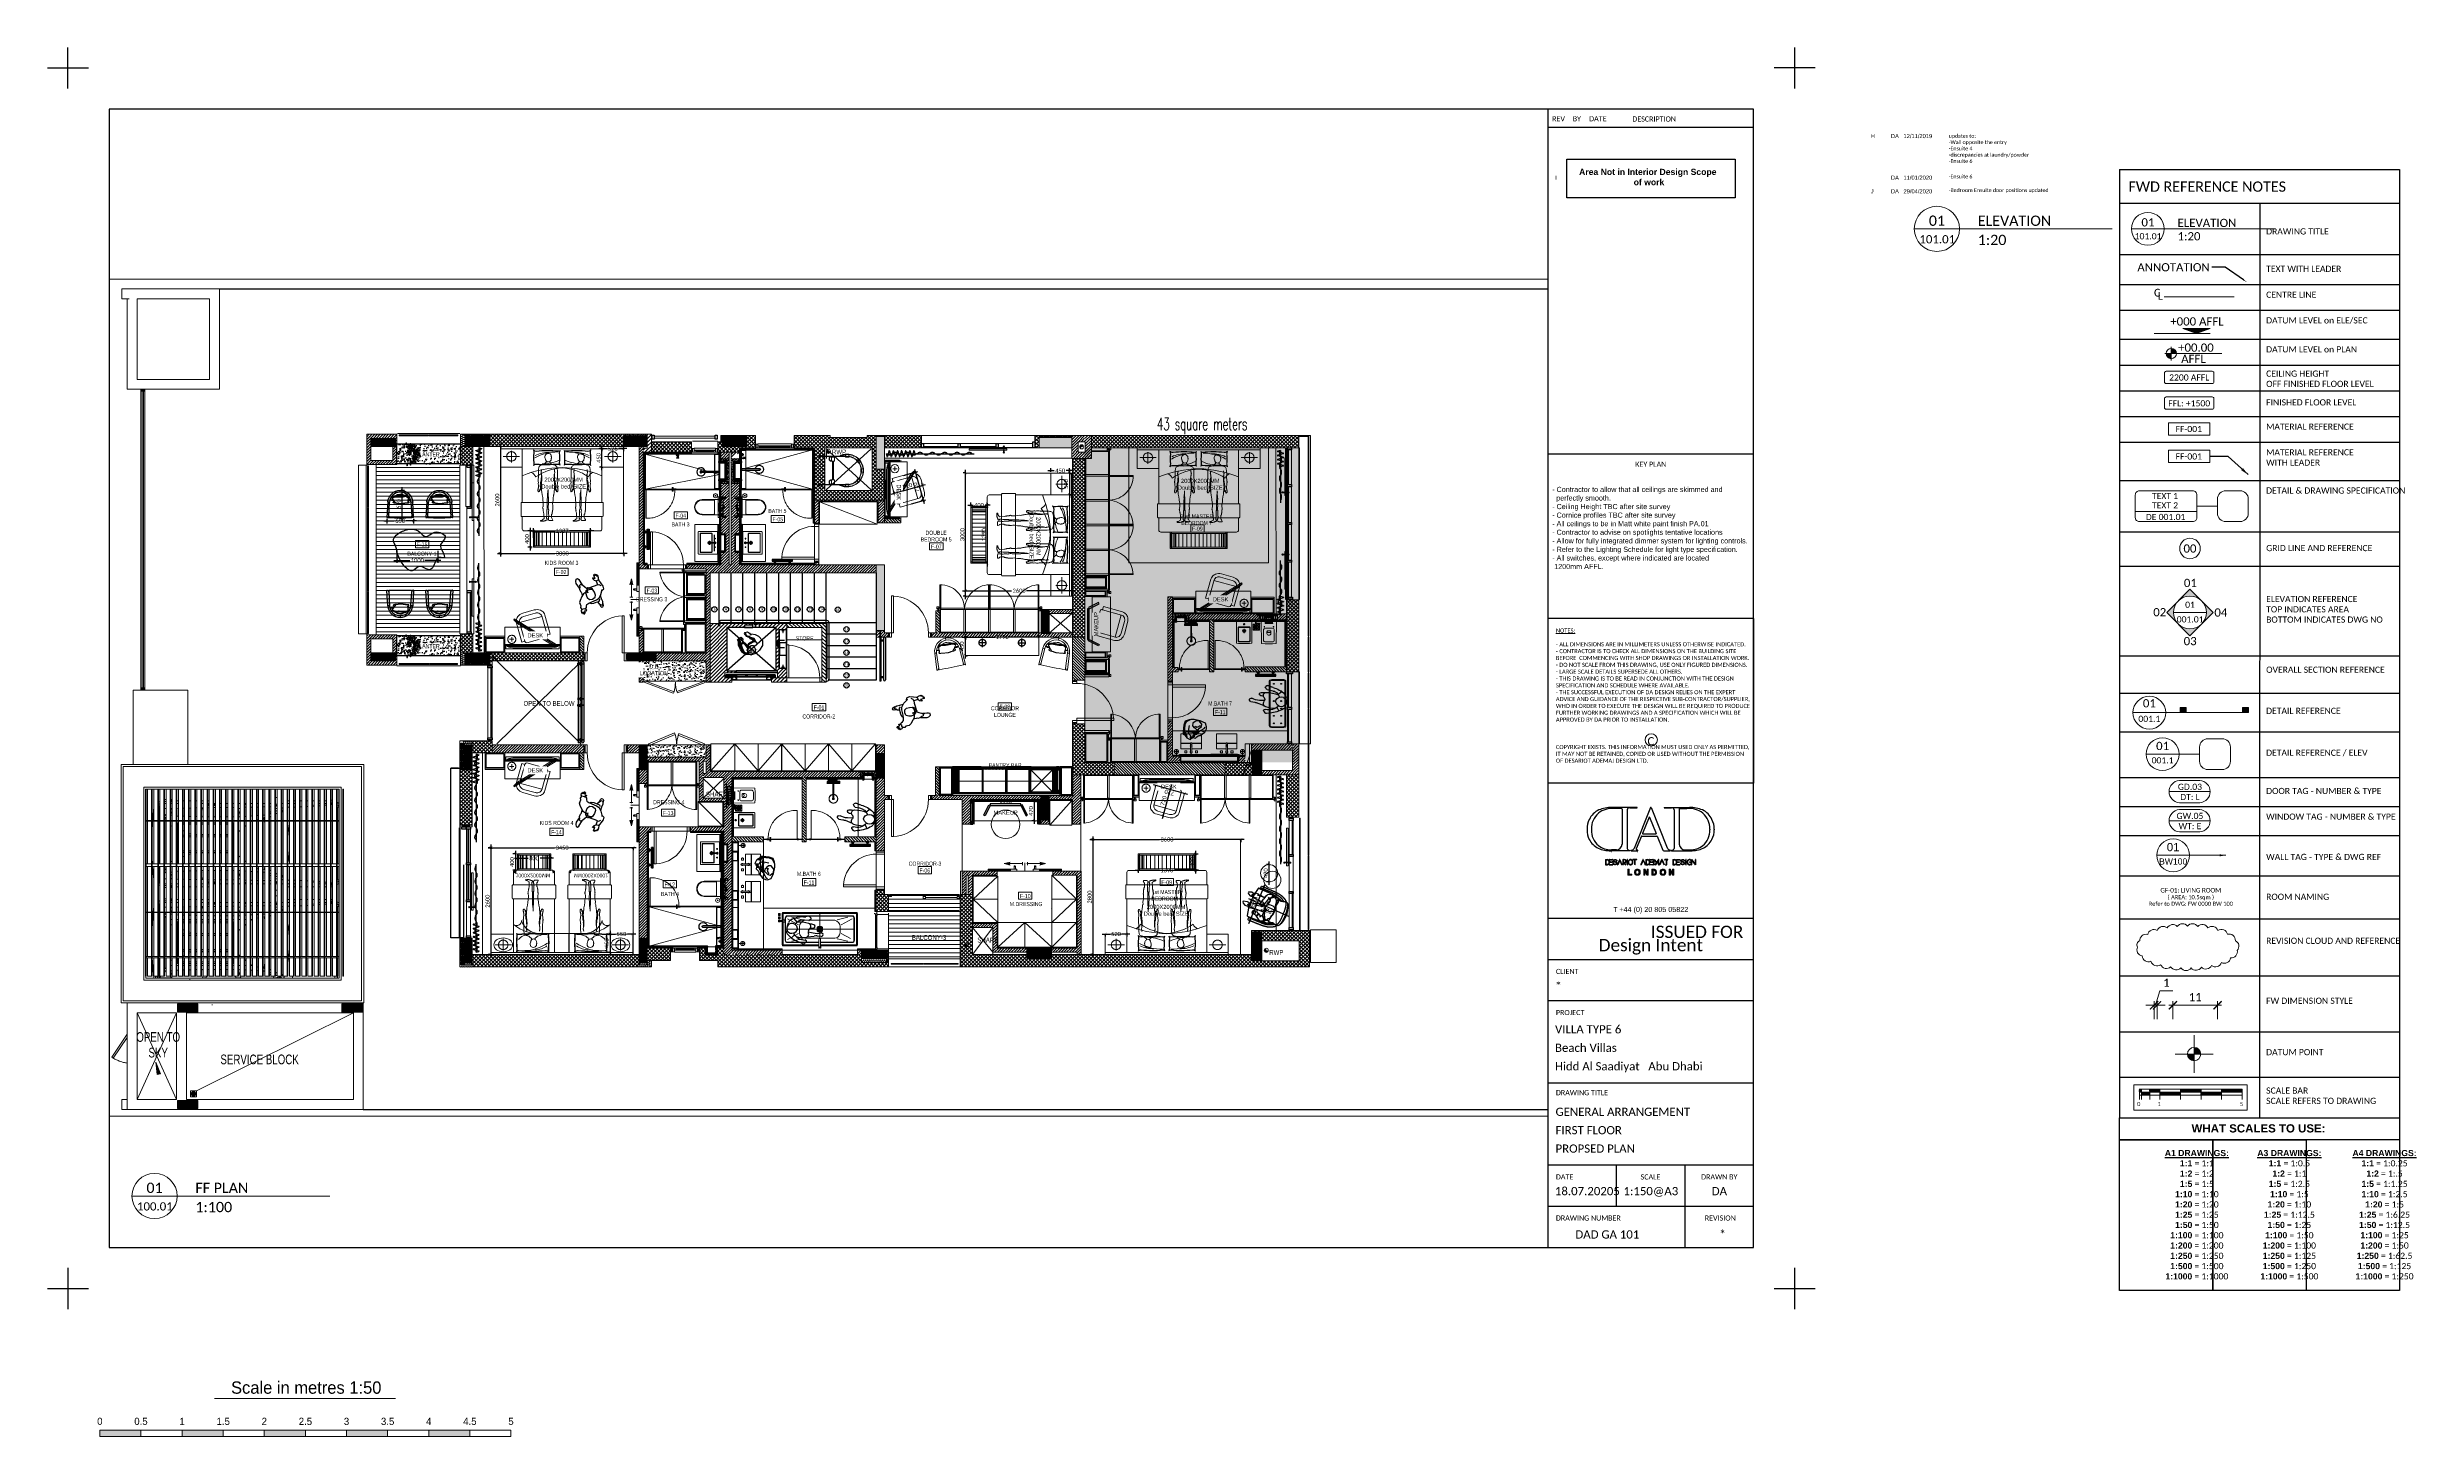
# Paper-space layout 'DAD GA 101 (2)' of a CAD drawing. Header units: millimetres. Extents: x -5 to 571, y -36 to 302.
# The model-space entities are those that its viewports show. They can reach past a viewport. Long polylines and large blocks are cut down to what shows.
import ezdxf
from ezdxf import colors
from ezdxf.entities.mleader import LeaderData, LeaderLine
from ezdxf.enums import TextEntityAlignment as Align
from ezdxf.math import Vec2, Vec3

# ---------------------------------------------------------------- set-up
doc = ezdxf.new("R2010")
doc.units = ezdxf.units.MM
doc.header["$LTSCALE"] = 25
doc.set_wipeout_variables(frame=1)
doc.header["$PDMODE"] = 3
for name, pattern in [('( Dashed )', [0.75, 0.5, -0.25]), ('CENTER2', [28.575, 19.05, -3.175, 3.175, -3.175]), ('Dash', [6.35, 3.175, -3.175]), ('Dash 2mm', [3, 2, -1]), ('Dash 3mm', [6, 3, -3]), ('DASHED', [0.75, 0.5, -0.25]), ('DEFAULT', [0]), ('HIDDEN', [0.375, 0.25, -0.125]), ('HIDDEN2', [4.7625, 3.175, -1.5875]), ('HILFSLINIE', [0]), ('MITTELLINIE', [13, 10, -1, 1, -1]), ('STYLE_05', [0.20828, 0.069425, -0.138855])]:
    doc.linetypes.add(name, pattern=pattern)
doc.layers.get('0').update_dxf_attribs({"color": 254, "lineweight": 0})
doc.layers.get('Defpoints').update_dxf_attribs({"lineweight": 0})
for name, color, linetype, lineweight in [('$Page text', 8, 'Continuous', 9), ('-cabinets', 3, 'Continuous', 9), ('027 Sanitry Ware', 1, 'Continuous', 0), ('033 Furniture Freestanding', 1, 'Continuous', 9), ('0_Annotation', 1, 'Continuous', 25), ('_FW_BLWK', 150, 'Continuous', 13), ('_FW_FUR_FIXED', 62, 'Continuous', 0), ('_FW_FUR_LOOSE', 132, 'Continuous', 0), ('_FW_HATCH', 251, 'Continuous', 0), ('_FW_NOTES', 252, 'Continuous', 0), ('_FW_SANITARYWARE', 254, 'Continuous', 0), ('_FW_TITLE_BLOCK', 251, 'Continuous', 25), ('_FW_WALL_EXISTING', 150, 'Continuous', 25), ('A-ANNO-TEXT', 2, 'Continuous', 9), ('A-AREA-IDEN', 2, 'Continuous', 9), ('A-DETL', 7, 'Continuous', 5), ('A-DETL-INSL', 8, 'Continuous', 9), ('A-DETL-MBND', 5, 'HIDDEN', 9), ('A-DOOR', 31, 'Continuous', 18), ('A-DOOR-FRAM', 1, 'Continuous', 18), ('A-DOOR-GLAZ', 1, 'Continuous', 18), ('A-FLOR-OTLN', 6, 'Continuous', 18), ('A-FLOR-STRS', 2, 'Continuous', 9), ('A-GLAZ', 6, 'Continuous', 9), ('A-GLAZ-CWMG', 51, 'Continuous', 9), ('A-GLAZ-FRAM', 6, 'Continuous', 18), ('A-GLAZ-GLAS', 6, 'Continuous', 18), ('A-HW-600-11$0$11-GA-PLAN$0$RSA-P-WALL-NEW-PBRD', 2, 'Continuous', 25), ('A-WOODEN DOOR FRAM', 9, 'Continuous', 9), ('A200-1 Fine Outline', 8, 'Continuous', 9), ('A300-2 Openings', 4, 'Continuous', 15), ('A700-2 Joinery', 90, 'Continuous', 15), ('AD SANITARY', 1, 'Continuous', 9), ('AD Stonework', 87, 'Continuous', 13), ('Furniture - loose', 1, 'Continuous', 5), ('Furniture - sanitaryware', 1, 'Continuous', 9), ('FWD_LAYOUT TEXT', 7, 'Continuous', 9), ('G-ANNO-TEXT', 231, 'Continuous', 9), ('hatch', 252, 'Continuous', 0), ('I-FLR-TILE', 253, 'Continuous', 9), ('I-WALL', 2, 'Continuous', 9), ('L-SITE', 91, 'Continuous', 13), ('Layer 1', 7, 'Continuous', 0), ('P-SANR-FIXT', 252, 'Continuous', 9), ('Q-CASE', 31, 'Continuous', 13), ('Q-CASE-HDLN', 31, 'Dash 3mm', 13), ('S-COLS', 6, 'Continuous', 9), ('WD-PS-TEXT-1', 2, 'Continuous', 13), ('wood flooring', 8, 'Continuous', 13), ('X2$0$A-DETL-GENF', 92, 'Continuous', 9), ('X2$0$I-WALL', 2, 'Continuous', 18), ('xref-first floor frm cunsult$0$G-IMPT', 8, 'Continuous', 9)]:
    doc.layers.add(name, color=color, linetype=linetype, lineweight=lineweight)
for name, color, linetype in [('1547 I-StB-p-00-GA$0$WD-FURNITURE', 1, 'Continuous'), ('1547 L-StB-p-00-GA$0$WD-HATCH', 251, 'Continuous'), ('1547 L-StB-p-00-GA$0$WD-HATCH-WALLS-STRUCTURAL', 251, 'Continuous'), ('1547 L-StB-p-00-GA$0$WD-PLANTERS', 126, 'Continuous'), ('1_Wall finish', 2, 'Continuous'), ('2_Doors', 2, 'Continuous'), ('3_Joinery', 1, 'Continuous'), ('3_Sanitaryware', 2, 'Continuous'), ('4_Furniture', 3, 'Continuous'), ('4_Sanitaryware', 1, 'Continuous'), ('721T_Furniture', 1, 'Continuous'), ('9-Joinery', 1, 'Continuous'), ('A-FLOR', 192, 'Continuous'), ('A-WALL', 50, 'Continuous'), ('A-WALL-LINE', 7, 'Continuous'), ('ADT-3', 7, 'Continuous'), ('AL SAFA', 1, 'Continuous'), ('AR WALL HATCH', 8, 'Continuous'), ('AWD-PERSPECTIVE 2', 30, 'Continuous'), ('AWD-PERSPECTIVE 3', 5, 'Continuous'), ('Detail - interior', 9, 'Continuous'), ('FOOTING', 2, 'Continuous'), ('GENTE', 6, 'Continuous'), ('HAT', 8, 'Continuous'), ('hidden', 2, 'HIDDEN2'), ('LMI-1', 3, 'Continuous'), ('Plan 1', 7, 'Continuous'), ('projection 1', 1, 'Continuous'), ('projection 2', 2, 'Continuous'), ('SGF GLASS', 152, 'Continuous'), ('shadow', 251, 'Continuous'), ('WD-ELEVATION-4', 2, 'Continuous'), ('WD-FURNITURE-1', 1, 'Continuous'), ('WD-JOINERY-HL-1', 30, 'Continuous'), ('WD-PEOPLE', 8, 'Continuous'), ('WD-WALLS-PANELLING-2', 5, 'Continuous')]:
    doc.layers.add(name, color=color, linetype=linetype)
doc.styles.add('$0$Arial', font='arial.ttf')
doc.styles.add('Arial Narrow_1', font='fi_9001f.ttf', dxfattribs={"width": 0.75, "height": 235.987842})
doc.styles.add('Arial Narrow_3', font='fi_9001f.ttf', dxfattribs={"width": 0.75, "height": 117.993921})
doc.styles.add('Arial Narrow_4', font='fi_9001f.ttf', dxfattribs={"width": 0.75, "height": 147.492401})
doc.styles.add('Arial_1', font='arial.ttf', dxfattribs={"width": 0.75, "height": 118.023952})
doc.styles.add('BA', font='romans.shx', dxfattribs={"width": 0.6})
doc.styles.add('Century Gothic', font='GOTHIC.TTF')
doc.styles.add('FW_Calibri', font='calibri.ttf')
doc.styles.add('GS-0', font='')
doc.styles.add('ISCOP2', font='isocp2.shx')
doc.styles.get("Standard").update_dxf_attribs({"font": 'arial.ttf'})
doc.styles.add('TEXT-MS-100', font='arial.ttf', dxfattribs={"height": 100})
doc.styles.get('GS-0').set_extended_font_data('Gill Sans MT')
doc.dimstyles.new('1-50', dxfattribs={"dimscale": 50, "dimtxt": 2, "dimasz": 1.2, "dimexe": 1.25, "dimexo": 0.625, "dimtad": 1, "dimdec": 0, "dimtxsty": 'FW_Calibri', "dimblk": 'ARCHTICK', "dimcen": 2.5, "dimdle": 1.5, "dimadec": 0, "dimazin": 0, "dimtfac": 1, "dimtdec": 0, "dimtmove": 0, "dimatfit": 3, "dimfxl": 6, "dimfxlon": 1, "dimarcsym": 0})
doc.dimstyles.new('FWD', dxfattribs={"dimscale": 0, "dimtxt": 2, "dimasz": 2, "dimexe": 1, "dimexo": 1, "dimgap": 1, "dimtad": 2, "dimdec": 0, "dimzin": 0, "dimdsep": 46, "dimtxsty": 'FW_Calibri', "dimblk": 'ARCHTICK', "dimcen": 0.09, "dimdle": 1, "dimclrd": 256, "dimclre": 256, "dimclrt": 256, "dimadec": 0, "dimazin": 0, "dimtfac": 1, "dimtdec": 0, "dimtofl": 0, "dimtmove": 1, "dimatfit": 1, "dimfxl": 1, "dimtolj": 1, "dimtzin": 0, "dimlwd": -1, "dimlwe": -1, "dimarcsym": 0})
doc.dimstyles.get("Standard").update_dxf_attribs({"dimtxt": 0.18, "dimasz": 0.18, "dimexe": 0.18, "dimexo": 0.0625, "dimgap": 0.09, "dimtad": 0, "dimtih": 1, "dimtoh": 1, "dimdec": 4, "dimzin": 0, "dimdsep": 46, "dimtxsty": 'Standard', "dimcen": 0.09, "dimadec": 0, "dimazin": 0, "dimtfac": 1, "dimtdec": 4, "dimtofl": 0, "dimtmove": 0, "dimatfit": 3, "dimfxl": 1, "dimtolj": 1, "dimtzin": 0, "dimarcsym": 0})
pattern_1 = [(45, (356.15695, 88.99043), (-0.06166585, 0.06166585), []), (135, (356.15695, 88.99043), (-0.06166585, -0.06166585), [])]
pattern_2 = [(45, (59229.075, -102497.31), (-44.90128, 44.90128), []), (135, (59229.075, -102497.31), (-44.90128, -44.90128), [])]
pattern_3 = [(37.5, (59229.075, -102497.3092), (-0.16000313, 4.89413237), [0, -3.8608, 0, -4.318, 0, -4.1275]), (7.5, (59229.075, -102497.309), (4.4952328, 7.168251), [0, -2.0828, 0, -3.4798, 0, -1.3335]), (327.5, (59225.951, -102497.3092), (7.9099237, 0.01437185), [0, -1.27, 0, -4.572, 0, -5.969]), (317.5, (59225.951, -102497.309), (7.6355645, 2.2292932), [0, -0.635, 0, -2.9972, 0, -3.429])]
pattern_4 = [(45, (59271.575, -102499.309), (-6.735192, 6.735192), []), (45, (59278.31, -102499.309), (-6.735192, 6.735192), [11.90625, -2.38125, 0, -2.38125])]
pattern_5 = [(315, (63081.575, -129816.378), (-6.7351921, -6.7351921), []), (315, (63088.31, -129816.378), (-6.7351921, -6.7351921), [11.90625, -2.38125, 0, -2.38125])]
pattern_6 = [(45, (59229.075, -102497.31), (-33.67596, 33.67596), [])]
pattern_7 = [(45, (59229.075, -102497.31), (-44.90128, 44.90128), [])]
pattern_8 = [(45, (59214.075, -102497.31), (-33.67596, 33.67596), [])]
pattern_9 = [(135, (9411.8, 69875.98), (-44.90128, -44.90128), []), (225, (9411.8, 69875.98), (44.90128, -44.90128), [])]
pattern_10 = [(135, (9411.8, 69875.98), (-33.67596, -33.67596), [])]
pattern_11 = [(135, (124341.9079, -153688.5155), (-0.449012806, -0.449012806), []), (225, (124341.9079, -153688.5155), (0.449012806, -0.449012806), [])]
pattern_12 = [(135, (124336.9079, -153688.5155), (-0.449012806, -0.449012806), []), (225, (124336.9079, -153688.5155), (0.449012806, -0.449012806), [])]
pattern_13 = [(30, (56371.67, -58633.54), (-31.75, 54.9926), [])]
pattern_14 = [(45, (58116.127, -74069.472), (-2.6148313, 2.6148313), [])]
pattern_15 = [(45, (58116.127, -74075.2957), (-2.6148313, 2.6148313), [])]
pattern_16 = [(45, (60614.41, -74069.4713), (-2.6148313, 2.6148313), [])]
pattern_17 = [(225, (9411.8, 69501.06), (33.67596, -33.67596), [])]
pattern_18 = [(225, (-57225.843, -111063.306), (33.67596, -33.67596), [])]
pattern_19 = [(322.5, (68756.894, -125977.7323), (-0.16000313, -4.89413237), [0, -3.8608, 0, -4.318, 0, -4.1275]), (352.5, (68756.894, -125977.732), (4.49523283, -7.168251), [0, -2.0828, 0, -3.4798, 0, -1.3335]), (32.5, (68753.77, -125977.7323), (7.9099237, -0.01437185), [0, -1.27, 0, -4.572, 0, -5.969]), (42.5, (68753.77, -125977.732), (7.6355645, -2.22929323), [0, -0.635, 0, -2.9972, 0, -3.429])]
pattern_20 = [(315, (68756.894, -125977.732), (-6.7351921, -6.7351921), []), (315, (68763.629, -125977.732), (-6.7351921, -6.7351921), [11.90625, -2.38125, 0, -2.38125])]
pattern_21 = [(270, (-130869.2155, -50943.27), (3.96875, -2e-15), [])]
pattern_22 = [(270, (-131079.0103, -50943.2702), (3.96875, -2e-15), [])]

# ---------------------------------------------------------------- blocks, each defined once
blk = doc.blocks.new('elevation ref')
h = blk.add_hatch(color=256)
h.dxf.hatch_style = 1
h.paths.add_polyline_path([(-3.87, -3.87, -0.198912), (-5.48, 0, -0.198912), (-3.87, 3.87), (-7.75, 0)])
h.paths.add_polyline_path([(-3.87, 3.87, -0.414214), (3.87, 3.87), (0, 7.75)])
h.paths.add_polyline_path([(3.87, 3.87, -0.198912), (5.48, 0, -0.198912), (3.87, -3.87), (7.75, 0)])
h.paths.add_polyline_path([(3.87, -3.87, -0.414214), (-3.87, -3.87), (0, -7.75)])
at = {"lineweight": 9}
blk.add_line((-5.48, 0), (5.48, 0), dxfattribs=at)
for points in [[(0, -7.75), (-7.75, 0), (0, 7.75)], [(0, -7.75), (7.75, 0), (0, 7.75)]]:
    blk.add_lwpolyline(points)
blk.add_circle((0, 0), 5.48)
for tag, p in [('REF4', (-2.96, -0.01)), ('REF1', (0, 3.27)), ('REF2', (3.04, -0.01)), ('REF3', (0, -3.27))]:
    blk.add_attdef(tag, text='', height=2).set_placement(p, align=Align.MIDDLE_CENTER)
blk = doc.blocks.new('DETAIL DWG SPEC')
blk.add_line((-27.56, -2.12), (-12.54, -2.12))
blk.add_lwpolyline([(-12.54, -3.62), (-12.54, 1.88, 0.414214), (-13.54, 2.88), (-26.54, 2.88, 0.414214), (-27.54, 1.88), (-27.54, -3.62, 0.414214), (-26.54, -4.62), (-13.54, -4.62, 0.414214)], format="xyb", close=True)
at = {"style": 'FW_Calibri'}
for tag, p in [('TEXT 01', (-20.17, 0.56)), ('TEXT 02', (-20.17, -1.27)), ('HOT-01-01', (-20.09, -3.96))]:
    blk.add_attdef(tag, text='', height=1.5, dxfattribs=at).set_placement(p, align=Align.CENTER)
blk = doc.blocks.new('FFL')
blk.add_hatch(color=256).paths.add_polyline_path([(13.9, 2.5), (20.5, 0), (27.2, 2.5)])
for p, q in [((27.2, 0), (0, 0)), ((13.9, 2.5), (27.2, 2.5)), ((13.9, 2.5), (20.5, 0)), ((20.5, 0), (27.2, 2.5))]:
    blk.add_line(p, q)
blk.add_attdef('+0 FFL', text='', height=2).set_placement((20.8, 2.7), align=Align.CENTER)
blk = doc.blocks.new('Door tag')
at = {"lineweight": 5}
for p, q in [((-6.79, 3.47), (6.55, 3.47)), ((3.21, 7.08), (-3.45, 7.08)), ((-3.45, -0.14), (3.21, -0.14))]:
    blk.add_line(p, q, dxfattribs=at)
for centre, start, end in [((-3.17, 3.47), 94.44447, 265.55553), ((2.93, 3.47), 274.43589, 85.56411)]:
    blk.add_arc(centre, 3.62, start, end, dxfattribs=at)
blk = doc.blocks.new('_ArchTick')
at = {"color": 0, "linetype": 'ByBlock', "const_width": 0.15}
blk.add_lwpolyline([(-0.5, -0.5), (0.5, 0.5)], dxfattribs=at)
blk = doc.blocks.new('*D375')
at = {"layer": '_FW_NOTES', "transparency": 16777216}
for p, q in [((511.97, 65.57), (511.97, 69.92)), ((522.83, 65.57), (522.83, 69.92)), ((510.97, 68.92), (523.83, 68.92))]:
    blk.add_line(p, q, dxfattribs=at)
at = {"layer": 'Defpoints', "color": 0, "transparency": 16777216}
for p in [(511.97, 64.57), (522.83, 68.92), (522.83, 64.57)]:
    blk.add_point(p, dxfattribs=at)
at = {"layer": '_FW_NOTES', "transparency": 16777216, "xscale": 2, "yscale": 2, "zscale": 2, "rotation": 180}
blk.add_blockref('_ArchTick', (511.97, 68.92), dxfattribs=at)
at = {"layer": '_FW_NOTES', "transparency": 16777216, "xscale": 2, "yscale": 2, "zscale": 2}
blk.add_blockref('_ArchTick', (522.83, 68.92), dxfattribs=at)
at = {"layer": '_FW_NOTES', "transparency": 16777216, "insert": (517.4, 70.92), "char_height": 2, "attachment_point": 5, "style": 'FW_Calibri'}
blk.add_mtext('\\A1;11', dxfattribs=at)
blk = doc.blocks.new('Level on Plan')
h = blk.add_hatch(color=256)
edge = h.paths.add_edge_path()
edge.add_line((0, 2.5), (0, 0))
edge.add_line((0, 0), (2.5, 0))
edge.add_arc((0, 0), 2.5, 0, 90)
edge = h.paths.add_edge_path()
edge.add_line((0, -2.5), (0, 0))
edge.add_line((0, 0), (-2.5, 0))
edge.add_arc((0, 0), 2.5, 180, 270)
for p, q in [((24.6, 0), (-3.2, 0)), ((0, -3.3), (0, 3.3))]:
    blk.add_line(p, q)
blk.add_circle((0, 0), 2.5)
at = {"style": 'FW_Calibri'}
for tag, p in [('+00.00', (3.3, 0.9)), ('DESCRIPTION', (4.9, -2.5))]:
    blk.add_attdef(tag, p, '', height=2, dxfattribs=at)
blk = doc.blocks.new('FWD_Layout Annotation')
for p, q in [((-169.1, -20.3), (-32.9, -20.3)), ((-169.1, -20.3), (-169.1, -481.8)), ((-32.9, -20.3), (-32.9, -481.8)), ((-168.8, -36.7), (-32.9, -36.7)), ((-100.9, -36.7), (-101, -481.8)), ((-168.8, -61.7), (-32.9, -61.7)), ((-168.8, -76.3), (-32.9, -76.3)), ((-168.8, -88.8), (-32.9, -88.8)), ((-168.8, -102.9), (-32.9, -102.9)), ((-168.8, -115.5), (-32.9, -115.5)), ((-168.8, -128), (-32.9, -128)), ((-168.8, -140.5), (-32.9, -140.5)), ((-168.8, -153), (-32.9, -153)), ((-168.8, -171.6), (-32.9, -171.6)), ((-168.8, -196.6), (-32.9, -196.6)), ((-168.8, -213.3), (-32.9, -213.3)), ((-168.8, -257), (-32.9, -257)), ((-168.8, -275.1), (-32.9, -275.1)), ((-168.8, -293.9), (-32.9, -293.9)), ((-168.8, -316.2), (-32.9, -316.2)), ((-168.8, -330.2), (-32.9, -330.2)), ((-168.8, -344.4), (-32.9, -344.4)), ((-168.8, -364), (-32.9, -364)), ((-168.8, -385), (-32.9, -385)), ((-168.8, -412.7), (-32.9, -412.7)), ((-168.8, -440), (-32.9, -440)), ((-168.8, -462), (-32.9, -462)), ((-169.1, -481.8), (-32.9, -481.8))]:
    blk.add_line(p, q)
for points in [[(-169.1, -481.8), (-32.9, -481.8), (-32.9, -565.8), (-169.1, -565.8)], [(-169.1, -481.8), (-32.9, -481.8), (-32.9, -492.4), (-169.1, -492.4)], [(-169.1, -492.4), (-123.7, -492.4), (-123.7, -565.8), (-169.1, -565.8)], [(-123.7, -492.4), (-78.3, -492.4), (-78.3, -565.8), (-123.7, -565.8)]]:
    blk.add_lwpolyline(points, close=True)
at = {"attachment_point": 1, "style": 'FW_Calibri'}
for s, insert, char_height, width in [('FWD REFERENCE NOTES', (-164.8, -26.1), 5, 96.259), ('DRAWING TITLE', (-97.8, -48.9), 3, 64.939), ('TEXT WITH LEADER', (-97.8, -67.1), 3, 64.939), ('CENTRE LINE', (-97.8, -79.7), 3, 64.939), ('DATUM LEVEL on ELE/SEC', (-97.8, -92.2), 3, 64.939), ('DATUM LEVEL on PLAN', (-97.8, -106.3), 3, 64.939), ('CEILING HEIGHT\\POFF FINISHED FLOOR LEVEL', (-97.8, -118.1), 3, 96.259), ('FINISHED FLOOR LEVEL', (-97.8, -132.1), 3, 64.939), ('MATERIAL REFERENCE', (-97.8, -143.9), 3, 96.259), ('MATERIAL REFERENCE WITH LEADER', (-97.8, -156.4), 3, 45.294), ('DETAIL & DRAWING SPECIFICATION', (-97.8, -175), 3, 64.939), ('GRID LINE AND REFERENCE', (-97.8, -203), 3, 64.939), ('ELEVATION REFERENCE\\PTOP INDICATES AREA\\PBOTTOM INDICATES DWG NO', (-97.8, -227.8), 3, 64.939), ('OVERALL SECTION REFERENCE', (-97.8, -262.2), 3, 64.939), ('DETAIL REFERENCE', (-97.8, -282.2), 3, 64.939), ('DETAIL REFERENCE / ELEV', (-97.8, -302.6), 3, 64.939), ('DOOR TAG - NUMBER & TYPE', (-97.8, -321.2), 3, 64.939), ('WINDOW TAG - NUMBER & TYPE', (-97.8, -333.7), 3, 64.939), ('WALL TAG - TYPE & DWG REF', (-97.8, -353.3), 3, 64.939), ('ROOM NAMING', (-97.8, -372.7), 3, 64.939), ('REVISION CLOUD AND REFERENCE', (-97.8, -394.1), 3, 64.939), ('FW DIMENSION STYLE', (-97.8, -423.3), 3, 64.939), ('DATUM POINT', (-97.8, -448.3), 3, 64.939), ('SCALE BAR\\PSCALE REFERS TO DRAWING ', (-97.8, -467), 3, 64.939)]:
    blk.add_mtext(s, dxfattribs=dict(at, insert=insert, char_height=char_height, width=width))
for s, insert, char_height in [('{\\fArial|b1|i0|c0|p34;WHAT SCALES TO USE:}', (-134.1, -484.9), 4), ('\\pxqc;{\\fArial|b1|i0|c0|p34;\\LA1 DRAWINGS:}\\P{\\fArial|b1|i0|c0|p34;1:1} = 1:1\\P{\\fArial|b1|i0|c0|p34;1:2} = 1:2\\P{\\fArial|b1|i0|c0|p34;1:5} = 1:5\\P{\\fArial|b1|i0|c0|p34;1:10} = 1:10\\P{\\fArial|b1|i0|c0|p34;1:20} = 1:20\\P{\\fArial|b1|i0|c0|p34;1:25} = 1:25\\P{\\fArial|b1|i0|c0|p34;1:50} = 1:50\\P{\\fArial|b1|i0|c0|p34;1:100} = 1:100\\P{\\fArial|b1|i0|c0|p34;1:200} = 1:200\\P{\\fArial|b1|i0|c0|p34;1:250} = 1:250\\P{\\fArial|b1|i0|c0|p34;1:500} = 1:500\\P{\\fArial|b1|i0|c0|p34;1:1000} = 1:1000', (-147.1, -497.4), 3), ('\\pxqc;{\\fArial|b1|i0|c0|p34;\\LA3 DRAWINGS:\\P\\l1:1 }= 1:0.5\\P{\\fArial|b1|i0|c0|p34;1:2} = 1:1\\P{\\fArial|b1|i0|c0|p34;1:5} = 1:2.5\\P{\\fArial|b1|i0|c0|p34;1:10} = 1:5\\P{\\fArial|b1|i0|c0|p34;1:20} = 1:10\\P{\\fArial|b1|i0|c0|p34;1:25} = 1:12.5\\P{\\fArial|b1|i0|c0|p34;1:50} = 1:25\\P{\\fArial|b1|i0|c0|p34;1:100} = 1:50\\P{\\fArial|b1|i0|c0|p34;1:200} = 1:100\\P{\\fArial|b1|i0|c0|p34;1:250} = 1:125\\P{\\fArial|b1|i0|c0|p34;1:500} = 1:250\\P{\\fArial|b1|i0|c0|p34;1:1000} = 1:500', (-102.1, -497.4), 3), ('\\pxqc;{\\fArial|b1|i0|c0|p34;\\LA4 DRAWINGS:}\\P{\\fArial|b1|i0|c0|p34;1:1} = 1:0.25\\P{\\fArial|b1|i0|c0|p34;1:2} = 1:.5\\P{\\fArial|b1|i0|c0|p34;1:5} = 1:1.25\\P{\\fArial|b1|i0|c0|p34;1:10} = 1:2.5\\P{\\fArial|b1|i0|c0|p34;1:20} = 1:5\\P{\\fArial|b1|i0|c0|p34;1:25} = 1:6.25\\P{\\fArial|b1|i0|c0|p34;1:50} = 1:12.5\\P{\\fArial|b1|i0|c0|p34;1:100} = 1:25\\P{\\fArial|b1|i0|c0|p34;1:200} = 1:50\\P{\\fArial|b1|i0|c0|p34;1:250} = 1:62.5\\P{\\fArial|b1|i0|c0|p34;1:500} = 1:125\\P{\\fArial|b1|i0|c0|p34;1:1000} = 1:250', (-55.8, -497.4), 3)]:
    blk.add_mtext(s, dxfattribs=dict(at, insert=insert, char_height=char_height))
blk = doc.blocks.new('CENTRE LINE')
at = {"char_height": 250, "width": 18157.65, "attachment_point": 1, "style": 'FW_Calibri'}
for s, insert in [('C', (-127, 310)), ('L', (0, 205))]:
    blk.add_mtext(s, dxfattribs=dict(at, insert=insert))
blk = doc.blocks.new('FFL REF')
blk.add_lwpolyline([(-14, 6.6), (14, 6.6, -0.414214), (15, 5.6), (15, 0.1, -0.414214), (14, -0.9), (-14, -0.9, -0.414214), (-15, 0.1), (-15, 5.6, -0.414214)], format="xyb", close=True)
blk.add_attdef('FFL:+150', text='', height=4).set_placement((0.1, 0.8), align=Align.CENTER)
blk = doc.blocks.new('CH REF')
blk.add_lwpolyline([(-14, 6.6), (14, 6.6, -0.414214), (15, 5.6), (15, 0.1, -0.414214), (14, -0.9), (-14, -0.9, -0.414214), (-15, 0.1), (-15, 5.6, -0.414214)], format="xyb", close=True)
blk.add_attdef('2200AFFL', text='', height=4).set_placement((0.1, 1.5), align=Align.CENTER)
blk = doc.blocks.new('GRID REF')
blk.add_circle((0, 5), 5)
blk.add_attdef('00', text='', height=4).set_placement((0.1, 3.1), align=Align.CENTER)
blk = doc.blocks.new('DATUM POINT')
h = blk.add_hatch(color=256)
h.paths.add_polyline_path([(36, 15.2), (36, 12), (39.3, 12, 0.414214)])
h.paths.add_polyline_path([(36, 8.7), (36, 12), (32.8, 12, 0.414214)])
for p in [(26.8, 12), (36, 21.2), (45.2, 12), (36, 2.8)]:
    blk.add_line(p, (36, 12))
blk.add_circle((36, 12), 3.25)
blk = doc.blocks.new('*D376')
at = {"layer": '_FW_NOTES', "transparency": 16777216}
for p, q in [((507.41, 65.57), (507.41, 69.92)), ((507.77, 68.92), (508.82, 72.42)), ((508.12, 65.57), (508.12, 69.92)), ((508.82, 72.42), (511.98, 72.42)), ((507.41, 68.92), (505.41, 68.92)), ((507.41, 68.92), (508.12, 68.92)), ((508.12, 68.92), (510.12, 68.92))]:
    blk.add_line(p, q, dxfattribs=at)
at = {"layer": 'Defpoints', "color": 0, "transparency": 16777216}
for p in [(507.41, 64.57), (508.12, 68.92), (508.12, 64.57)]:
    blk.add_point(p, dxfattribs=at)
at = {"layer": '_FW_NOTES', "transparency": 16777216, "xscale": 2, "yscale": 2, "zscale": 2}
blk.add_blockref('_ArchTick', (507.41, 68.92), dxfattribs=at)
at = {"layer": '_FW_NOTES', "transparency": 16777216, "xscale": 2, "yscale": 2, "zscale": 2, "rotation": 180}
blk.add_blockref('_ArchTick', (508.12, 68.92), dxfattribs=at)
at = {"layer": '_FW_NOTES', "transparency": 16777216, "insert": (510.4, 74.42), "char_height": 2, "attachment_point": 5, "style": 'FW_Calibri'}
blk.add_mtext('\\A1;1', dxfattribs=at)
blk = doc.blocks.new('*U47')
at = {"lineweight": 0}
h = blk.add_hatch(color=256, dxfattribs=at)
h.dxf.hatch_style = 1
h.paths.add_polyline_path([(12.81, 0), (11.31, 0.25), (11.31, -0.25)])
at = {"lineweight": 5}
blk.add_line((-4, 0), (4, 0), dxfattribs=at)
blk.add_lwpolyline([(12.81, 0), (4, 0)], dxfattribs=at)
blk.add_circle((0, 0), 4, dxfattribs=at)
at = {"lineweight": 0}
for tag, height, p in [('##', 2, (0, 2)), ('#_###', 1.5, (0, -1.5))]:
    blk.add_attdef(tag, text='', height=height, dxfattribs=at).set_placement(p, align=Align.MIDDLE_CENTER)
blk = doc.blocks.new('Room Name Tag')
for tag, height, p in [('ROOMNONAME', 2.2, (-0.1, 0.9)), ('DWGREF', 1.7, (-0.1, -5.6)), ('AREA', 1.7, (-0.1, -2.4))]:
    blk.add_attdef(tag, text='', height=height).set_placement(p, align=Align.CENTER)
blk = doc.blocks.new('*X40')
at = {"color": 0}
for p, q in [((269.7, 36.7), (271.1, 38.1)), ((269.7, 36.9), (270.9, 38.1)), ((269.7, 37.2), (270.7, 38.1)), ((269.7, 37.4), (270.4, 38.1)), ((269.7, 37.6), (270.2, 38.1)), ((269.7, 37.8), (270, 38.1)), ((269.7, 38.1), (269.8, 38.1)), ((269.8, 36.6), (271.3, 38.1)), ((270.1, 36.6), (271.6, 38.1)), ((270.3, 36.6), (271.8, 38.1)), ((270.5, 36.6), (272, 38.1)), ((270.7, 36.6), (272.2, 38.1)), ((271, 36.6), (272.5, 38.1)), ((271.2, 36.6), (272.7, 38.1)), ((271.4, 36.6), (272.9, 38.1)), ((271.6, 36.6), (273.1, 38.1)), ((271.9, 36.6), (273.4, 38.1)), ((272.1, 36.6), (273.6, 38.1)), ((272.3, 36.6), (273.8, 38.1)), ((272.5, 36.6), (274, 38.1)), ((272.8, 36.6), (274.3, 38.1)), ((273, 36.6), (274.5, 38.1)), ((273.2, 36.6), (274.7, 38.1)), ((273.4, 36.6), (274.9, 38.1)), ((273.7, 36.6), (275.2, 38.1)), ((273.9, 36.6), (275.4, 38.1)), ((274.1, 36.6), (275.6, 38.1)), ((274.3, 36.6), (275.8, 38.1)), ((274.6, 36.6), (276.1, 38.1)), ((274.8, 36.6), (276.3, 38.1)), ((275, 36.6), (276.5, 38.1)), ((275.2, 36.6), (276.7, 38.1)), ((275.4, 36.6), (276.9, 38.1)), ((275.7, 36.6), (277.2, 38.1)), ((275.9, 36.6), (277.4, 38.1)), ((276.1, 36.6), (277.6, 38.1)), ((276.3, 36.6), (277.8, 38.1)), ((276.6, 36.6), (278.1, 38.1)), ((276.8, 36.6), (278.3, 38.1)), ((277, 36.6), (278.5, 38.1)), ((277.2, 36.6), (278.7, 38.1)), ((277.5, 36.6), (279, 38.1)), ((277.7, 36.6), (279.2, 38.1)), ((277.9, 36.6), (279.4, 38.1)), ((278.1, 36.6), (279.6, 38.1)), ((278.4, 36.6), (279.7, 38)), ((278.6, 36.6), (279.7, 37.7)), ((278.8, 36.6), (279.7, 37.5)), ((279, 36.6), (279.7, 37.3)), ((279.3, 36.6), (279.7, 37.1)), ((279.5, 36.6), (279.7, 36.8)), ((279.7, 36.6), (279.7, 36.6))]:
    blk.add_line(p, q, dxfattribs=at)
blk = doc.blocks.new('*X41')
at = {"color": 0}
for p, q in [((234.7, 36.7), (236.1, 38.1)), ((234.7, 37), (235.9, 38.1)), ((234.7, 37.2), (235.6, 38.1)), ((234.7, 37.4), (235.4, 38.1)), ((234.7, 37.6), (235.2, 38.1)), ((234.7, 37.9), (235, 38.1)), ((234.8, 36.6), (236.3, 38.1)), ((235, 36.6), (236.5, 38.1)), ((235.3, 36.6), (236.8, 38.1)), ((235.5, 36.6), (237, 38.1)), ((235.7, 36.6), (237.2, 38.1)), ((235.9, 36.6), (237.4, 38.1)), ((236.2, 36.6), (237.7, 38.1)), ((236.4, 36.6), (237.9, 38.1)), ((236.6, 36.6), (238.1, 38.1)), ((236.8, 36.6), (238.3, 38.1)), ((237.1, 36.6), (238.6, 38.1)), ((237.3, 36.6), (238.8, 38.1)), ((237.5, 36.6), (239, 38.1)), ((237.7, 36.6), (239.2, 38.1)), ((237.9, 36.6), (239.5, 38.1)), ((238.2, 36.6), (239.7, 38.1)), ((238.4, 36.6), (239.7, 37.9)), ((238.6, 36.6), (239.7, 37.7)), ((238.8, 36.6), (239.7, 37.5)), ((239.1, 36.6), (239.7, 37.2)), ((239.3, 36.6), (239.7, 37)), ((239.5, 36.6), (239.7, 36.8)), ((239.7, 36.6), (239.7, 36.6))]:
    blk.add_line(p, q, dxfattribs=at)
blk = doc.blocks.new('*X42')
at = {"color": 0}
for p, q in [((229.7, 37.1), (230.7, 38.1)), ((229.7, 37.3), (230.5, 38.1)), ((229.7, 37.6), (230.3, 38.1)), ((229.7, 37.8), (230, 38.1)), ((229.7, 38), (229.8, 38.1)), ((229.7, 36.9), (230.7, 37.9)), ((229.7, 36.7), (230.7, 37.7)), ((229.9, 36.6), (230.7, 37.4)), ((230.1, 36.6), (230.7, 37.2)), ((230.3, 36.6), (230.7, 37)), ((230.5, 36.6), (230.7, 36.8)), ((230.7, 35.2), (232.1, 36.6)), ((230.7, 35.4), (231.9, 36.6)), ((230.7, 35.7), (231.7, 36.6)), ((230.7, 35.9), (231.4, 36.6)), ((230.7, 36.1), (231.2, 36.6)), ((230.7, 36.3), (231, 36.6)), ((230.7, 36.5), (230.8, 36.6)), ((230.8, 35.1), (232.3, 36.6)), ((231.1, 35.1), (232.6, 36.6)), ((231.3, 35.1), (232.8, 36.6)), ((231.5, 35.1), (233, 36.6)), ((231.7, 35.1), (233.2, 36.6)), ((232, 35.1), (233.5, 36.6)), ((232.2, 35.1), (233.7, 36.6)), ((232.4, 35.1), (233.9, 36.6)), ((232.6, 35.1), (234.1, 36.6)), ((232.9, 35.1), (234.4, 36.6)), ((233.1, 35.1), (234.6, 36.6)), ((233.3, 35.1), (234.7, 36.5)), ((233.5, 35.1), (234.7, 36.3)), ((233.8, 35.1), (234.7, 36.1)), ((234, 35.1), (234.7, 35.8)), ((234.2, 35.1), (234.7, 35.6)), ((234.4, 35.1), (234.7, 35.4)), ((234.7, 35.1), (234.7, 35.2))]:
    blk.add_line(p, q, dxfattribs=at)
blk = doc.blocks.new('SCALE')
at = {"color": 0, "linetype": 'ByBlock'}
for p, q in [((0, 500), (0, 0)), ((0, 500), (5000, 500)), ((0, 350), (5000, 350)), ((0, 200), (5000, 200)), ((100, 500), (100, 0)), ((100, 350), (100, 200)), ((500, 500), (500, 0)), ((1000, 500), (1000, 0)), ((2000, 500), (2000, 0)), ((3000, 500), (3000, 0)), ((4000, 500), (4000, 0)), ((5000, 500), (5000, 0))]:
    blk.add_line(p, q, dxfattribs=at)
for points in [[(0, 500), (100, 500), (100, 350), (0, 350), (0, 500)], [(100, 350), (500, 350), (500, 200), (100, 200)], [(500, 500), (1000, 500), (1000, 350), (500, 350), (500, 500)], [(4000, 500), (5000, 500), (5000, 350), (4000, 350), (4000, 500)]]:
    blk.add_lwpolyline(points, dxfattribs=at)
at = {"color": 0, "linetype": 'ByBlock', "xscale": 100, "yscale": 100, "zscale": 100}
for name, p in [('*X42', (-22975, -3307)), ('*X41', (-22975, -3307)), ('*X40', (-25975, -3457)), ('*X40', (-24975, -3307)), ('*X40', (-23975, -3457)), ('*X40', (-22975, -3307))]:
    blk.add_blockref(name, p, dxfattribs=at)
at = {"color": 0, "linetype": 'ByBlock', "style": 'FW_Calibri'}
for s, p in [('0', (-112, -329)), ('1', (882, -329)), ('5', (4890, -329))]:
    blk.add_text(s, height=200, dxfattribs=at).set_placement(p)
blk = doc.blocks.new('Material Ref')
blk.add_wipeout([(-12.5, 0.6), (-12.5, -6.9), (12.5, -6.9), (12.5, 0.6)])
blk.add_lwpolyline([(-12.5, 0.6), (-12.5, -6.9), (12.5, -6.9), (12.5, 0.6)], close=True)
blk.add_attdef('FF-001', text='', height=4).set_placement((-0.2, -5.2), align=Align.CENTER)
blk = doc.blocks.new('DRAWING REFERENCE 2')
blk.add_lwpolyline([(8.54, 1459.29), (43.54, 1459.29)])
blk.add_circle((12.54, 1459.29), 4)
at = {"style": 'FW_Calibri'}
for p in [(12.55, 1459.79), (12.6, 1456.79)]:
    blk.add_attdef('01', text='', height=2, dxfattribs=at).set_placement(p, align=Align.CENTER)
for tag, p in [('DRAWING_TITLE', (19.76, 1460.31)), ('SCALE', (19.77, 1456.31))]:
    blk.add_attdef(tag, p, '', height=2, dxfattribs=at)
blk = doc.blocks.new('*U62')
at = {"layer": '_FW_NOTES', "color": 1, "linetype": 'ByBlock', "flags": 128}
blk.add_lwpolyline([(0, 375), (175, 375, -0.414214), (275, 275), (275, 100, -0.414214), (175, 0), (0, 0, -0.414214), (-100, 100), (-100, 275, -0.414214)], format="xyb", close=True, dxfattribs=at)
blk = doc.blocks.new('*U46')
at = {"lineweight": 0}
h = blk.add_hatch(color=256, dxfattribs=at)
h.dxf.hatch_style = 1
h.paths.add_polyline_path([(8.94, 1.25), (7.52, 1.25), (7.52, 0), (8.94, 0)])
h = blk.add_hatch(color=256, dxfattribs=at)
h.dxf.hatch_style = 1
h.paths.add_polyline_path([(24.08, 1.25), (22.65, 1.25), (22.65, 0), (24.08, 0)])
blk.add_line((-4, 0), (4, 0), dxfattribs=at)
blk.add_lwpolyline([(24.08, 0), (4, 0)], dxfattribs=at)
for points in [[(7.52, 1.25), (7.52, 0), (8.94, 0), (8.94, 1.25)], [(22.65, 1.25), (22.65, 0), (24.08, 0), (24.08, 1.25)]]:
    blk.add_lwpolyline(points, close=True, dxfattribs=at)
blk.add_circle((0, 0), 4, dxfattribs=at)
at = {"lineweight": 0, "style": 'FW_Calibri'}
for tag, height, p in [('01', 2, (0, 2.28)), ('0.000', 1.5, (0, -1.5))]:
    blk.add_attdef(tag, text='', height=height, dxfattribs=at).set_placement(p, align=Align.MIDDLE_CENTER)
blk = doc.blocks.new('01Detail Callout')
at = {"lineweight": 0}
blk.add_line((1, 0), (9, 0), dxfattribs=at)
blk.add_circle((5, 0), 4, dxfattribs=at)
at = {"lineweight": 0, "style": 'FW_Calibri'}
for tag, p in [('##', (5, 2)), ('#_###', (5, -1.5))]:
    blk.add_attdef(tag, text='', height=2, dxfattribs=at).set_placement(p, align=Align.MIDDLE_CENTER)
blk = doc.blocks.new('FW_A3')
at = {"lineweight": 0}
h = blk.add_hatch(dxfattribs=at)
h.set_pattern_fill('ANSI37', color=256, scale=0.027467)
h.set_pattern_definition(pattern_1)
h.paths.add_polyline_path([(379.7, 102.02), (379.44, 102.02), (379.44, 100.56), (379.74, 100.56), (380.34, 100.56), (380.34, 100.82), (379.7, 100.82)])
h = blk.add_hatch(dxfattribs=at)
h.set_pattern_fill('ANSI37', color=256, scale=0.027467)
h.set_pattern_definition(pattern_1)
h.paths.add_polyline_path([(382.42, 101.37, 0.414214), (381.76, 102.04), (381.69, 102.04, 0.414214), (381.03, 101.37), (381.03, 101.21, 0.414214), (381.69, 100.55), (381.76, 100.55, 0.414214), (382.42, 101.21)])
h.paths.add_polyline_path([(382.12, 101.17, -0.373234), (381.74, 100.79), (381.71, 100.79, -0.373234), (381.33, 101.17), (381.33, 101.41, -0.373234), (381.71, 101.79), (381.74, 101.79, -0.373234), (382.12, 101.41)], flags=16)
h = blk.add_hatch(dxfattribs=at)
h.set_pattern_fill('ANSI37', color=256, scale=0.027467)
h.set_pattern_definition(pattern_1)
h.paths.add_polyline_path([(383.54, 102.02), (383.28, 102.02), (383.28, 100.56), (383.54, 100.56), (383.54, 101.51), (384.09, 100.56), (384.35, 100.56), (384.35, 102.02), (384.09, 102.02), (384.09, 101.07)])
h = blk.add_hatch(dxfattribs=at)
h.set_pattern_fill('ANSI37', color=256, scale=0.027467)
h.set_pattern_definition(pattern_1)
h.paths.add_polyline_path([(386.39, 101.45, 0.373204), (385.77, 102.02), (385.54, 102.02), (385.28, 102.02), (385.28, 100.56), (385.54, 100.56), (385.77, 100.56, 0.373207), (386.39, 101.12, 0.056055)])
h.paths.add_polyline_path([(385.54, 101.77), (385.73, 101.77, -0.384494), (386.13, 101.42, -0.053418), (386.13, 101.16, -0.345984), (385.73, 100.81), (385.54, 100.81)], flags=16)
h = blk.add_hatch(dxfattribs=at)
h.set_pattern_fill('ANSI37', color=256, scale=0.027467)
h.set_pattern_definition(pattern_1)
h.paths.add_polyline_path([(387.97, 102.04), (387.9, 102.04, 0.414214), (387.24, 101.37), (387.24, 101.21, 0.414214), (387.9, 100.55), (387.97, 100.55, 0.414214), (388.64, 101.21), (388.64, 101.37, 0.414214)])
h.paths.add_polyline_path([(388.34, 101.41), (388.34, 101.17, -0.373234), (387.96, 100.79), (387.92, 100.79, -0.373234), (387.54, 101.17), (387.54, 101.41, -0.373234), (387.92, 101.79), (387.96, 101.79, -0.373234)], flags=16)
h = blk.add_hatch(dxfattribs=at)
h.set_pattern_fill('ANSI37', color=256, scale=0.027467)
h.set_pattern_definition(pattern_1)
h.paths.add_polyline_path([(389.75, 102.02), (389.49, 102.02), (389.49, 100.56), (389.75, 100.56), (389.75, 101.51), (390.3, 100.56), (390.56, 100.56), (390.56, 102.02), (390.3, 102.02), (390.3, 101.07)])
at = {"transparency": 33554687}
for p, q in [((0, 292), (0, 302)), ((420, 292), (420, 302)), ((-5, 297), (5, 297)), ((425, 297), (415, 297)), ((-5, 0), (5, 0)), ((0, 5), (0, -5)), ((415, 0), (425, 0)), ((420, -5), (420, 5))]:
    blk.add_line(p, q, dxfattribs=at)
at = {"linetype": 'DEFAULT', "transparency": 33554687}
for p, q in [((360, 10), (360, 287)), ((410, 282.5), (360, 282.5)), ((410, 203), (360, 203)), ((410, 163), (360, 163)), ((410, 123), (360, 123)), ((410, 90), (360, 90)), ((410, 80), (360, 80)), ((410, 70), (360, 70)), ((410, 50), (360, 50)), ((410, 30), (360, 30)), ((376.67, 20), (376.67, 30)), ((393.33, 10), (393.33, 30)), ((410, 20), (360, 20))]:
    blk.add_line(p, q, dxfattribs=at)
at = {"linetype": 'DEFAULT'}
blk.add_line((410, 163), (410, 123), dxfattribs=at)
at = {"linetype": 'DEFAULT', "transparency": 33554687}
blk.add_lwpolyline([(10, 10), (410, 10), (410, 287), (10, 287)], close=True, dxfattribs=at)
at = {"lineweight": 0}
for points in [[(375.44, 106.28), (375.52, 106.28)], [(381.66, 106.28), (381.73, 106.28)], [(379.7, 102.02), (379.44, 102.02), (379.44, 100.56), (379.74, 100.56)], [(379.7, 100.82), (379.7, 102.02)], [(379.74, 100.56), (380.34, 100.56), (380.34, 100.82), (379.7, 100.82)], [(381.03, 101.37), (381.03, 101.21)], [(381.33, 101.41), (381.33, 101.17)], [(381.69, 100.55), (381.76, 100.55)], [(381.71, 101.79), (381.74, 101.79)], [(381.71, 100.79), (381.74, 100.79)], [(382.12, 101.41), (382.12, 101.17)], [(382.42, 101.37), (382.42, 101.21)], [(383.54, 102.02), (383.28, 102.02), (383.28, 100.56), (383.54, 100.56)], [(383.54, 102.02), (383.28, 102.02), (383.28, 100.56), (383.54, 100.56), (383.54, 101.51)], [(383.54, 102.02), (384.09, 101.07)], [(383.54, 101.51), (384.09, 100.56)], [(384.1, 100.56), (384.35, 100.56), (384.35, 102.02), (384.09, 102.02), (384.09, 101.07)], [(384.09, 100.56), (384.35, 100.56), (384.35, 102.02), (384.09, 102.02)], [(385.54, 102.02), (385.28, 102.02), (385.28, 100.56), (385.54, 100.56)], [(385.54, 102.02), (385.77, 102.02)], [(385.54, 101.77), (385.73, 101.77)], [(385.54, 100.81), (385.54, 101.77)], [(385.54, 100.81), (385.73, 100.81)], [(385.54, 100.56), (385.77, 100.56)], [(387.24, 101.37), (387.24, 101.21)], [(387.54, 101.41), (387.54, 101.17)], [(387.9, 100.55), (387.97, 100.55)], [(387.92, 101.79), (387.96, 101.79)], [(387.92, 100.79), (387.96, 100.79)], [(388.34, 101.41), (388.34, 101.17)], [(388.64, 101.37), (388.64, 101.21)], [(389.75, 102.02), (389.49, 102.02), (389.49, 100.56), (389.75, 100.56)], [(389.75, 102.02), (389.49, 102.02), (389.49, 100.56), (389.75, 100.56), (389.75, 101.51)], [(389.75, 102.02), (390.3, 101.07)], [(389.75, 101.51), (390.3, 100.56)], [(390.32, 100.56), (390.56, 100.56), (390.56, 102.02), (390.3, 102.02), (390.3, 101.07)], [(390.3, 100.56), (390.56, 100.56), (390.56, 102.02), (390.3, 102.02)]]:
    blk.add_lwpolyline(points, dxfattribs=at)
at = {"lineweight": 0, "transparency": 33554687}
blk.add_circle((385.1, 133.5), 1.5, dxfattribs=at)
at = {"lineweight": 0}
for centre, radius, start, end in [((381.69, 101.37), 0.662, 90, 180), ((381.69, 101.21), 0.662, 180, 270), ((381.73, 101.38), 0.408, 94.0654, 175.9346), ((381.73, 101.2), 0.408, 184.0654, 265.9346), ((381.71, 101.38), 0.408, 4.0654, 85.9346), ((381.71, 101.2), 0.408, 274.0654, 355.9346), ((381.76, 101.37), 0.662, 0, 90), ((381.76, 101.21), 0.662, 270, 0), ((385.73, 101.37), 0.398, 6.85007, 90.97595), ((385.7, 101.24), 0.431, 272.91738, 349.2566), ((385.75, 101.38), 0.635, 6.02236, 88.27969), ((385.75, 101.2), 0.635, 271.72031, 353.97764), ((384.93, 101.29), 1.21, 353.88459, 6.11541), ((384.93, 101.29), 1.47, 353.88459, 6.11541), ((387.9, 101.37), 0.662, 90, 180), ((387.9, 101.21), 0.662, 180, 270), ((387.95, 101.38), 0.408, 94.0654, 175.9346), ((387.95, 101.2), 0.408, 184.0654, 265.9346), ((387.93, 101.38), 0.408, 4.0654, 85.9346), ((387.93, 101.2), 0.408, 274.0654, 355.9346), ((387.97, 101.37), 0.662, 0, 90), ((387.97, 101.21), 0.662, 270, 0)]:
    blk.add_arc(centre, radius, start, end, dxfattribs=at)
at = {"layer": 'Layer 1', "color": 2, "lineweight": 30}
for points in [[(381.68, 117.06), (375.54, 117.06)], [(377.89, 116.82), (376.12, 116.82)], [(378.02, 116.64), (378.02, 108.13)], [(379.26, 116.5), (379.26, 107.1)], [(379.89, 116.99), (381.67, 116.99)], [(384.91, 117.04), (380.92, 107.1)], [(385.05, 117.04), (388.99, 107.25)], [(388.22, 117.06), (394.38, 117.06)], [(388.25, 116.99), (390.02, 116.99)], [(390.65, 116.5), (390.65, 107.1)], [(391.89, 116.64), (391.89, 108.13)], [(392.02, 116.82), (393.79, 116.82)], [(369.49, 111.79), (369.49, 111.62)], [(370.53, 111.79), (370.53, 111.62)], [(382.69, 110.07), (381.46, 107.02)], [(382.72, 110.1), (386.49, 110.1)], [(384.56, 114.72), (382.94, 110.7)], [(382.99, 110.63), (386.23, 110.63)], [(384.65, 114.72), (386.27, 110.7)], [(386.53, 110.07), (387.88, 106.7)], [(399.38, 111.79), (399.38, 111.62)], [(400.42, 111.79), (400.42, 111.62)], [(379.91, 106.53), (375.26, 106.53)], [(376.64, 106.77), (375.41, 106.77)], [(380.18, 106.53), (381.77, 106.53)], [(388.13, 106.53), (389.72, 106.53)], [(390, 106.53), (394.64, 106.53)], [(393.26, 106.77), (394.5, 106.77)]]:
    blk.add_lwpolyline(points, dxfattribs=at)
at = {"layer": 'Layer 1', "color": 1, "lineweight": 25}
for points in [[(373.98, 104.37), (373.98, 103.13)], [(374, 104.38), (374.48, 104.38)], [(374.07, 104.28), (374.07, 103.21)], [(374.09, 104.29), (374.48, 104.29)], [(374.48, 104.29), (374.09, 104.29)], [(374.94, 104.31), (374.9, 104.36)], [(374.91, 104.38), (375.71, 104.38)], [(374.98, 104.29), (375.71, 104.29)], [(375.16, 103.83), (375.62, 103.83)], [(375.16, 103.74), (375.62, 103.74)], [(376.61, 103.74), (376.7, 103.69), (376.74, 103.65), (376.77, 103.6), (376.8, 103.55), (376.8, 103.5), (376.8, 103.44), (376.79, 103.39), (376.76, 103.34), (376.73, 103.29), (376.65, 103.22), (376.55, 103.17), (376.45, 103.14), (376.34, 103.12), (376.23, 103.12), (376.12, 103.14), (376.02, 103.18), (375.93, 103.24), (375.86, 103.33), (375.84, 103.38), (375.83, 103.43), (375.83, 103.49), (375.84, 103.55)], [(376.58, 103.66), (376.49, 103.69), (376.39, 103.71), (376.28, 103.73), (376.17, 103.76), (376.11, 103.77), (376.05, 103.79), (375.99, 103.83), (375.93, 103.88), (375.89, 103.95), (375.87, 104.03), (375.87, 104.1), (375.9, 104.18), (375.95, 104.25), (376, 104.3), (376.07, 104.32), (376.12, 104.35), (376.24, 104.37), (376.36, 104.38), (376.43, 104.38), (376.5, 104.36), (376.56, 104.33), (376.62, 104.29), (376.67, 104.25), (376.71, 104.19), (376.75, 104.14), (376.76, 104.08)], [(376.61, 103.74), (376.51, 103.78), (376.4, 103.8), (376.3, 103.82), (376.19, 103.84), (376.08, 103.87), (376.04, 103.9), (376, 103.94), (375.97, 103.98), (375.96, 104.04), (375.96, 104.09), (375.98, 104.14), (376.01, 104.19), (376.05, 104.22), (376.15, 104.26), (376.26, 104.29), (376.36, 104.29), (376.47, 104.28), (376.56, 104.23), (376.64, 104.14), (376.68, 104.05)], [(376.32, 104.38), (376.38, 104.38)], [(377.37, 104.34), (376.86, 103.17)], [(377.42, 104.21), (376.94, 103.12)], [(377.44, 104.21), (377.89, 103.16)], [(377.48, 104.34), (377.98, 103.18)], [(378.15, 104.35), (378.15, 103.14)], [(378.18, 104.38), (378.72, 104.38)], [(378.24, 104.38), (378.54, 104.38)], [(378.24, 104.31), (378.24, 103.73)], [(378.31, 104.37), (378.54, 104.37)], [(379.23, 103.15), (379.23, 104.34)], [(379.27, 104.38), (379.29, 104.38)], [(379.32, 103.15), (379.32, 104.34)], [(380.06, 103.11), (380.17, 103.12), (380.27, 103.15), (380.37, 103.21), (380.46, 103.28), (380.54, 103.37), (380.59, 103.48), (380.63, 103.6), (380.64, 103.72), (380.63, 103.83), (380.61, 103.96), (380.56, 104.06), (380.5, 104.16), (380.42, 104.25), (380.32, 104.31), (380.22, 104.36), (380.11, 104.38), (380, 104.38), (379.89, 104.36), (379.79, 104.31), (379.7, 104.25), (379.62, 104.16), (379.55, 104.06), (379.51, 103.96), (379.48, 103.83), (379.48, 103.72), (379.49, 103.6), (379.53, 103.48), (379.58, 103.37), (379.66, 103.28), (379.74, 103.21), (379.84, 103.15), (379.95, 103.12), (380.06, 103.11)], [(380.06, 103.2), (380.15, 103.21), (380.24, 103.24), (380.33, 103.29), (380.4, 103.36), (380.47, 103.44), (380.51, 103.53), (380.54, 103.64), (380.55, 103.74), (380.54, 103.85), (380.51, 103.96), (380.47, 104.05), (380.4, 104.14), (380.33, 104.2), (380.24, 104.25), (380.15, 104.28), (380.06, 104.29), (379.96, 104.28), (379.87, 104.25), (379.79, 104.2), (379.71, 104.14), (379.65, 104.05), (379.6, 103.96), (379.57, 103.85), (379.56, 103.74), (379.57, 103.64), (379.6, 103.53), (379.65, 103.44), (379.71, 103.36), (379.79, 103.29), (379.87, 103.24), (379.96, 103.21), (380.06, 103.2)], [(381.59, 104.38), (380.67, 104.38)], [(380.67, 104.38), (381.59, 104.38)], [(381.08, 104.29), (380.67, 104.29)], [(381.08, 103.15), (381.08, 104.29)], [(381.16, 103.15), (381.16, 104.29)], [(381.59, 104.29), (381.16, 104.29)], [(383.06, 104.34), (382.55, 103.17)], [(383.1, 104.21), (382.63, 103.12)], [(383.13, 104.21), (383.58, 103.16)], [(383.17, 104.34), (383.66, 103.18)], [(383.8, 104.37), (383.8, 103.13)], [(383.81, 104.38), (384.29, 104.38)], [(383.81, 104.38), (383.81, 104.38)], [(383.88, 104.28), (383.88, 103.21)], [(383.9, 104.29), (384.29, 104.29)], [(384.29, 104.29), (383.9, 104.29)], [(383.9, 104.29), (384.29, 104.29)], [(384.72, 104.38), (385.52, 104.38)], [(384.75, 104.31), (384.72, 104.36)], [(384.79, 104.29), (385.52, 104.29)], [(384.97, 103.83), (385.43, 103.83)], [(384.97, 103.74), (385.43, 103.74)], [(385.74, 103.15), (385.74, 104.29)], [(385.81, 104.38), (385.83, 104.38)], [(385.82, 103.15), (385.82, 104.24)], [(385.85, 104.25), (386.21, 103.77)], [(385.9, 104.35), (386.28, 103.82)], [(386.85, 104.38), (386.05, 103.17)], [(386.86, 104.24), (386.13, 103.12)], [(386.89, 103.15), (386.89, 104.24)], [(386.98, 103.15), (386.98, 104.36)], [(387.63, 104.34), (387.13, 103.17)], [(387.67, 104.21), (387.2, 103.12)], [(387.7, 104.21), (388.15, 103.16)], [(387.74, 104.34), (388.23, 103.18)], [(388.39, 104.38), (389.07, 104.38)], [(389.07, 104.38), (388.39, 104.38)], [(388.39, 104.38), (389.07, 104.38)], [(388.79, 104.29), (388.39, 104.29)], [(388.79, 103.36), (388.79, 104.29)], [(388.88, 103.15), (388.88, 104.29)], [(389.07, 104.29), (388.88, 104.29)], [(390.33, 104.37), (390.33, 103.13)], [(390.33, 104.29), (390.82, 104.29)], [(390.35, 104.38), (390.35, 104.38)], [(390.35, 104.38), (390.82, 104.38)], [(390.42, 104.28), (390.42, 103.21)], [(390.44, 104.29), (390.82, 104.29)], [(390.82, 104.29), (390.44, 104.29)], [(391.28, 104.31), (391.25, 104.36)], [(391.26, 104.38), (392.05, 104.38)], [(391.26, 104.38), (392.05, 104.38)], [(391.32, 104.29), (392.05, 104.29)], [(391.32, 104.29), (392.05, 104.29)], [(391.51, 103.83), (391.96, 103.83)], [(391.51, 103.74), (391.96, 103.74)], [(393.04, 103.74), (393.14, 103.69), (393.17, 103.65), (393.21, 103.6), (393.23, 103.55), (393.24, 103.5), (393.23, 103.44), (393.22, 103.39), (393.2, 103.34), (393.17, 103.29), (393.08, 103.22), (392.99, 103.17), (392.88, 103.14), (392.77, 103.12), (392.67, 103.12), (392.56, 103.14), (392.45, 103.18), (392.37, 103.24), (392.3, 103.33), (392.28, 103.38), (392.26, 103.43), (392.26, 103.49), (392.27, 103.55)], [(393.01, 103.66), (392.92, 103.69), (392.82, 103.71), (392.71, 103.73), (392.6, 103.76), (392.55, 103.77), (392.49, 103.79), (392.42, 103.83), (392.36, 103.88), (392.32, 103.95), (392.31, 104.03), (392.31, 104.1), (392.33, 104.18), (392.38, 104.25), (392.44, 104.3), (392.5, 104.32), (392.56, 104.35), (392.67, 104.37), (392.8, 104.38), (392.86, 104.38), (392.93, 104.36), (392.99, 104.33), (393.05, 104.29), (393.1, 104.25), (393.15, 104.19), (393.18, 104.14), (393.2, 104.08)], [(393.04, 103.74), (392.94, 103.78), (392.84, 103.8), (392.73, 103.82), (392.63, 103.84), (392.52, 103.87), (392.47, 103.9), (392.44, 103.94), (392.41, 103.98), (392.4, 104.04), (392.4, 104.09), (392.41, 104.14), (392.44, 104.19), (392.49, 104.22), (392.58, 104.26), (392.69, 104.29), (392.8, 104.29), (392.9, 104.28), (393, 104.23), (393.07, 104.14), (393.12, 104.05)], [(392.76, 104.38), (392.81, 104.38)], [(393.5, 103.15), (393.5, 104.34)], [(393.54, 104.38), (393.55, 104.38)], [(393.59, 103.15), (393.59, 104.34)], [(394.9, 104.07), (394.84, 104.17), (394.75, 104.25), (394.66, 104.32), (394.55, 104.36), (394.44, 104.38), (394.33, 104.38), (394.22, 104.35), (394.12, 104.31), (394.03, 104.24), (393.95, 104.15), (393.89, 104.05), (393.85, 103.94), (393.82, 103.82), (393.82, 103.7), (393.84, 103.58), (393.88, 103.46), (393.94, 103.36), (394.01, 103.27), (394.1, 103.2), (394.2, 103.15), (394.31, 103.12), (394.42, 103.11), (394.53, 103.12), (394.63, 103.16), (394.73, 103.22), (394.81, 103.3), (394.89, 103.39)], [(394.83, 104.03), (394.75, 104.14), (394.64, 104.23), (394.58, 104.25), (394.53, 104.28), (394.46, 104.29), (394.4, 104.29), (394.33, 104.29), (394.27, 104.28), (394.21, 104.25), (394.16, 104.22), (394.05, 104.14), (393.97, 104.02), (393.92, 103.89), (393.91, 103.74), (393.92, 103.6), (393.98, 103.47), (394.05, 103.35), (394.16, 103.27), (394.22, 103.24), (394.27, 103.22), (394.34, 103.2), (394.4, 103.2), (394.49, 103.21), (394.59, 103.24), (394.67, 103.29), (394.75, 103.36), (394.81, 103.44), (394.86, 103.53), (394.89, 103.64), (394.9, 103.74)], [(394.44, 103.83), (394.94, 103.83)], [(394.44, 103.74), (394.9, 103.74)], [(395.83, 103.13), (394.94, 104.29)], [(394.98, 103.63), (394.99, 103.74)], [(395.81, 103.32), (394.99, 104.37)], [(394.99, 103.74), (394.99, 103.79)], [(395.83, 103.33), (395.84, 104.33)], [(395.93, 103.17), (395.93, 104.34)], [(374, 103.11), (374.48, 103.11)], [(374.09, 103.2), (374.48, 103.2)], [(374.48, 103.2), (374.09, 103.2)], [(374.94, 103.18), (374.9, 103.14)], [(374.91, 103.11), (375.71, 103.11)], [(374.98, 103.2), (375.71, 103.2)], [(376.57, 103.67), (376.61, 103.64), (376.65, 103.62), (376.67, 103.6), (376.69, 103.56), (376.71, 103.52), (376.72, 103.5), (376.7, 103.42), (376.67, 103.35), (376.61, 103.3), (376.52, 103.25), (376.44, 103.22), (376.34, 103.2), (376.25, 103.2), (376.16, 103.22), (376.07, 103.25), (376, 103.3), (375.95, 103.37), (375.92, 103.43), (375.92, 103.47), (375.92, 103.5), (375.92, 103.51), (375.92, 103.51), (375.92, 103.51), (375.92, 103.53)], [(378.18, 103.11), (378.21, 103.11)], [(378.24, 103.63), (378.24, 103.14)], [(378.28, 103.66), (378.52, 103.66)], [(378.31, 103.68), (378.54, 103.68)], [(378.78, 103.11), (378.57, 103.63)], [(378.86, 103.16), (378.66, 103.65)], [(378.67, 103.66), (378.7, 103.66)], [(378.79, 103.11), (378.83, 103.11)], [(379.27, 103.11), (379.29, 103.11)], [(383.81, 103.11), (384.29, 103.11)], [(383.81, 103.11), (383.81, 103.11)], [(383.9, 103.2), (384.29, 103.2)], [(384.29, 103.2), (383.9, 103.2)], [(384.75, 103.18), (384.72, 103.14)], [(385.52, 103.11), (384.72, 103.11)], [(384.79, 103.2), (385.52, 103.2)], [(388.47, 103.13), (388.55, 103.13)], [(388.47, 103.11), (388.83, 103.11)], [(390.35, 103.11), (390.35, 103.11)], [(390.35, 103.11), (390.82, 103.11)], [(390.44, 103.2), (390.82, 103.2)], [(390.82, 103.2), (390.44, 103.2)], [(391.28, 103.18), (391.25, 103.14)], [(391.26, 103.11), (392.05, 103.11)], [(391.26, 103.11), (392.05, 103.11)], [(391.32, 103.2), (392.05, 103.2)], [(393, 103.67), (393.05, 103.64), (393.08, 103.62), (393.1, 103.6), (393.13, 103.56), (393.14, 103.52), (393.15, 103.5), (393.14, 103.42), (393.1, 103.35), (393.04, 103.3), (392.96, 103.25), (392.87, 103.22), (392.77, 103.2), (392.68, 103.2), (392.59, 103.22), (392.5, 103.25), (392.44, 103.3), (392.38, 103.37), (392.35, 103.43), (392.35, 103.47), (392.35, 103.5), (392.35, 103.51), (392.35, 103.51), (392.35, 103.51), (392.35, 103.53)], [(393.54, 103.11), (393.55, 103.11)], [(393.54, 103.11), (393.55, 103.11)], [(394.89, 103.15), (394.89, 103.39)], [(394.92, 103.11), (394.94, 103.11)], [(394.98, 103.15), (394.98, 103.63)]]:
    blk.add_lwpolyline(points, dxfattribs=at)
at = {"layer": 'Layer 1', "color": 2, "lineweight": 30}
for points in [[(372.34, 116.45), (371.31, 115.99), (370.49, 115.16), (370.04, 114.14)], [(372.24, 115.65), (371.13, 114.68), (370.5, 113.27), (370.53, 111.8)], [(376.12, 116.83), (374.73, 116.91), (373.35, 116.5), (372.24, 115.66)], [(375.53, 117.06), (374.43, 117.07), (373.35, 116.86), (372.33, 116.45)], [(378.02, 116.65), (378.02, 116.73), (377.97, 116.81), (377.88, 116.82)], [(379.89, 116.99), (379.59, 117.01), (379.31, 116.8), (379.26, 116.5)], [(390.65, 116.5), (390.59, 116.8), (390.32, 117.01), (390.02, 116.99)], [(392.02, 116.82), (391.94, 116.81), (391.88, 116.73), (391.89, 116.65)], [(397.67, 115.66), (396.56, 116.5), (395.18, 116.91), (393.79, 116.83)], [(397.57, 116.45), (396.56, 116.86), (395.47, 117.07), (394.37, 117.06)], [(399.87, 114.14), (399.41, 115.16), (398.59, 115.99), (397.57, 116.45)], [(399.38, 111.8), (399.4, 113.27), (398.78, 114.68), (397.67, 115.65)], [(370.03, 114.14), (369.67, 113.41), (369.48, 112.61), (369.49, 111.8)], [(369.49, 111.62), (369.48, 110.81), (369.67, 110.01), (370.03, 109.28)], [(370.53, 111.62), (370.5, 110.14), (371.13, 108.73), (372.24, 107.76)], [(382.72, 110.1), (382.7, 110.1), (382.69, 110.08), (382.68, 110.06)], [(382.94, 110.7), (382.93, 110.67), (382.95, 110.64), (382.98, 110.63)], [(386.23, 110.63), (386.26, 110.64), (386.28, 110.67), (386.27, 110.7)], [(386.53, 110.06), (386.52, 110.08), (386.51, 110.1), (386.48, 110.1)], [(397.67, 107.76), (398.78, 108.73), (399.4, 110.14), (399.38, 111.62)], [(400.42, 111.8), (400.43, 112.61), (400.24, 113.41), (399.87, 114.14)], [(399.87, 109.28), (400.24, 110.01), (400.43, 110.81), (400.42, 111.62)], [(370.03, 109.28), (370.51, 108.35), (371.27, 107.6), (372.2, 107.13)], [(372.2, 107.14), (373.16, 106.71), (374.21, 106.51), (375.26, 106.53)], [(372.24, 107.76), (373.17, 107.1), (374.28, 106.75), (375.41, 106.77)], [(376.56, 106.77), (377.34, 106.75), (377.99, 107.35), (378.02, 108.13)], [(379.26, 107.1), (379.31, 106.8), (379.59, 106.58), (379.89, 106.6)], [(380.23, 106.66), (380.53, 106.64), (380.81, 106.82), (380.91, 107.1)], [(387.88, 106.7), (387.92, 106.6), (388.02, 106.54), (388.13, 106.53)], [(388.98, 107.25), (389.1, 106.97), (389.35, 106.76), (389.65, 106.69)], [(390.02, 106.6), (390.32, 106.58), (390.59, 106.8), (390.65, 107.1)], [(391.89, 108.13), (391.92, 107.35), (392.57, 106.75), (393.35, 106.77)], [(394.5, 106.77), (395.63, 106.75), (396.74, 107.1), (397.67, 107.76)], [(394.64, 106.53), (395.7, 106.51), (396.74, 106.71), (397.71, 107.14)], [(397.71, 107.13), (398.64, 107.6), (399.4, 108.35), (399.87, 109.28)]]:
    blk.add_open_spline(points, degree=3, dxfattribs=at)
for points in [[(381.66, 116.99), (381.68, 116.99), (381.69, 117), (381.7, 117.02), (381.71, 117.04), (381.7, 117.05), (381.68, 117.06)], [(385.05, 117.03), (385.04, 117.06), (385.01, 117.08), (384.98, 117.08), (384.95, 117.08), (384.92, 117.06), (384.9, 117.03)], [(388.22, 117.06), (388.21, 117.05), (388.2, 117.04), (388.2, 117.02), (388.21, 117), (388.23, 116.99), (388.24, 116.99)], [(384.65, 114.72), (384.64, 114.74), (384.62, 114.75), (384.6, 114.75), (384.59, 114.75), (384.57, 114.74), (384.56, 114.72)], [(379.91, 106.53), (379.92, 106.54), (379.93, 106.56), (379.93, 106.58), (379.92, 106.59), (379.9, 106.61), (379.88, 106.6)], [(380.24, 106.66), (380.21, 106.66), (380.18, 106.65), (380.17, 106.62), (380.15, 106.59), (380.16, 106.56), (380.18, 106.53)], [(381.46, 107.02), (381.43, 106.94), (381.44, 106.85), (381.5, 106.78), (381.55, 106.72), (381.63, 106.68), (381.72, 106.69)], [(381.77, 106.53), (381.81, 106.56), (381.82, 106.6), (381.8, 106.64), (381.79, 106.67), (381.75, 106.7), (381.71, 106.69)], [(389.72, 106.53), (389.75, 106.56), (389.76, 106.6), (389.74, 106.64), (389.73, 106.67), (389.69, 106.7), (389.65, 106.69)], [(390.02, 106.6), (390, 106.61), (389.98, 106.59), (389.98, 106.58), (389.97, 106.56), (389.98, 106.54), (390, 106.53)]]:
    blk.add_open_spline(points, degree=3, knots=[0, 0, 0, 0, 1, 1, 1, 2, 2, 2, 2], dxfattribs=at)
at = {"layer": 'Layer 1', "color": 1, "lineweight": 25}
for points in [[(374, 104.38), (373.99, 104.38), (373.98, 104.38), (373.98, 104.37)], [(374.09, 104.3), (374.08, 104.3), (374.07, 104.29), (374.07, 104.28)], [(374.95, 103.97), (374.91, 104.2), (374.71, 104.37), (374.48, 104.38)], [(374.86, 103.97), (374.82, 104.15), (374.67, 104.29), (374.48, 104.3)], [(374.86, 103.53), (374.89, 103.67), (374.89, 103.82), (374.86, 103.97)], [(374.94, 104.32), (374.95, 104.31), (374.96, 104.3), (374.98, 104.3)], [(374.95, 103.52), (374.98, 103.67), (374.98, 103.82), (374.95, 103.97)], [(378.18, 104.39), (378.16, 104.39), (378.15, 104.37), (378.15, 104.35)], [(378.31, 104.37), (378.28, 104.37), (378.25, 104.35), (378.24, 104.31)], [(378.24, 103.73), (378.25, 103.7), (378.28, 103.68), (378.31, 103.68)], [(383.81, 104.38), (383.8, 104.38), (383.79, 104.38), (383.79, 104.37)], [(383.9, 104.3), (383.89, 104.3), (383.88, 104.29), (383.88, 104.28)], [(384.76, 103.97), (384.72, 104.2), (384.53, 104.37), (384.29, 104.38)], [(384.67, 103.97), (384.63, 104.15), (384.48, 104.29), (384.29, 104.3)], [(384.67, 103.53), (384.7, 103.67), (384.7, 103.82), (384.67, 103.97)], [(384.75, 104.32), (384.76, 104.31), (384.77, 104.3), (384.79, 104.3)], [(384.76, 103.52), (384.79, 103.67), (384.79, 103.82), (384.76, 103.97)], [(390.34, 104.38), (390.33, 104.38), (390.32, 104.38), (390.32, 104.37)], [(390.43, 104.3), (390.42, 104.3), (390.41, 104.29), (390.41, 104.28)], [(391.2, 103.97), (391.17, 104.15), (391.01, 104.29), (390.82, 104.3)], [(391.29, 103.97), (391.26, 104.2), (391.06, 104.37), (390.83, 104.38)], [(391.2, 103.53), (391.23, 103.67), (391.23, 103.82), (391.2, 103.97)], [(391.28, 104.32), (391.29, 104.31), (391.3, 104.3), (391.32, 104.3)], [(391.29, 103.52), (391.32, 103.67), (391.32, 103.82), (391.29, 103.97)], [(394.98, 103.79), (394.98, 103.82), (394.96, 103.83), (394.94, 103.83)], [(373.98, 103.13), (373.98, 103.12), (373.99, 103.11), (374, 103.11)], [(374.07, 103.22), (374.07, 103.21), (374.08, 103.2), (374.09, 103.2)], [(374.48, 103.2), (374.67, 103.21), (374.82, 103.34), (374.86, 103.53)], [(374.48, 103.11), (374.71, 103.12), (374.91, 103.29), (374.95, 103.52)], [(374.98, 103.2), (374.96, 103.2), (374.95, 103.19), (374.94, 103.18)], [(378.15, 103.15), (378.15, 103.13), (378.16, 103.11), (378.18, 103.11)], [(378.21, 103.11), (378.23, 103.11), (378.24, 103.13), (378.24, 103.15)], [(378.27, 103.66), (378.26, 103.66), (378.25, 103.65), (378.24, 103.63)], [(378.57, 103.63), (378.56, 103.65), (378.54, 103.66), (378.52, 103.66)], [(378.78, 103.11), (378.79, 103.11), (378.79, 103.11), (378.79, 103.11)], [(383.79, 103.13), (383.79, 103.12), (383.8, 103.11), (383.81, 103.11)], [(383.88, 103.22), (383.88, 103.21), (383.89, 103.2), (383.9, 103.2)], [(384.29, 103.2), (384.48, 103.21), (384.63, 103.34), (384.67, 103.53)], [(384.29, 103.11), (384.53, 103.12), (384.72, 103.29), (384.76, 103.52)], [(384.79, 103.2), (384.77, 103.2), (384.76, 103.19), (384.75, 103.18)], [(388.56, 103.13), (388.68, 103.13), (388.79, 103.23), (388.79, 103.36)], [(390.32, 103.13), (390.32, 103.12), (390.33, 103.11), (390.34, 103.11)], [(390.41, 103.22), (390.41, 103.21), (390.42, 103.2), (390.43, 103.2)], [(390.82, 103.2), (391.01, 103.21), (391.17, 103.34), (391.2, 103.53)], [(390.83, 103.11), (391.06, 103.12), (391.26, 103.29), (391.29, 103.52)], [(391.32, 103.2), (391.3, 103.2), (391.29, 103.19), (391.28, 103.18)]]:
    blk.add_open_spline(points, degree=3, dxfattribs=at)
for points, knots in [([(374.91, 104.38), (374.91, 104.38), (374.9, 104.38), (374.9, 104.37), (374.9, 104.37), (374.9, 104.36), (374.9, 104.36)], [0, 0, 0, 0, 1, 1, 1, 2, 2, 2, 2]), ([(375.16, 103.83), (375.14, 103.83), (375.12, 103.81), (375.12, 103.79), (375.12, 103.77), (375.14, 103.75), (375.16, 103.75)], [0, 0, 0, 0, 1, 1, 1, 2, 2, 2, 2]), ([(375.61, 103.75), (375.64, 103.75), (375.66, 103.77), (375.66, 103.79), (375.66, 103.81), (375.64, 103.83), (375.61, 103.83)], [0, 0, 0, 0, 1, 1, 1, 2, 2, 2, 2]), ([(375.7, 104.3), (375.72, 104.3), (375.73, 104.3), (375.74, 104.32), (375.75, 104.33), (375.75, 104.35), (375.74, 104.36), (375.73, 104.38), (375.72, 104.38), (375.7, 104.38)], [0, 0, 0, 0, 1, 1, 1, 2, 2, 2, 3, 3, 3, 3]), ([(376.68, 104.05), (376.69, 104.03), (376.7, 104.02), (376.72, 104.02), (376.73, 104.01), (376.75, 104.02), (376.76, 104.03), (376.77, 104.04), (376.77, 104.06), (376.76, 104.08)], [0, 0, 0, 0, 1, 1, 1, 2, 2, 2, 3, 3, 3, 3]), ([(377.48, 104.34), (377.47, 104.37), (377.45, 104.38), (377.42, 104.38), (377.4, 104.38), (377.38, 104.37), (377.37, 104.34)], [0, 0, 0, 0, 1, 1, 1, 2, 2, 2, 2]), ([(377.44, 104.21), (377.43, 104.22), (377.43, 104.22), (377.42, 104.22), (377.42, 104.22), (377.42, 104.22), (377.41, 104.21)], [0, 0, 0, 0, 1, 1, 1, 2, 2, 2, 2]), ([(378.54, 103.68), (378.67, 103.67), (378.79, 103.73), (378.86, 103.84), (378.92, 103.95), (378.92, 104.09), (378.86, 104.2), (378.79, 104.31), (378.67, 104.37), (378.54, 104.37)], [0, 0, 0, 0, 1, 1, 1, 2, 2, 2, 3, 3, 3, 3]), ([(378.7, 103.66), (378.88, 103.67), (379.03, 103.82), (379.04, 104.01), (379.05, 104.2), (378.91, 104.36), (378.72, 104.39)], [0, 0, 0, 0, 1, 1, 1, 2, 2, 2, 2]), ([(379.32, 104.34), (379.32, 104.36), (379.3, 104.38), (379.28, 104.38), (379.25, 104.38), (379.23, 104.36), (379.23, 104.34)], [0, 0, 0, 0, 1, 1, 1, 2, 2, 2, 2]), ([(380.67, 104.38), (380.65, 104.38), (380.63, 104.36), (380.63, 104.34), (380.63, 104.32), (380.65, 104.3), (380.67, 104.3)], [0, 0, 0, 0, 1, 1, 1, 2, 2, 2, 2]), ([(381.59, 104.3), (381.62, 104.3), (381.63, 104.32), (381.63, 104.34), (381.63, 104.36), (381.62, 104.38), (381.59, 104.38)], [0, 0, 0, 0, 1, 1, 1, 2, 2, 2, 2]), ([(383.17, 104.34), (383.16, 104.37), (383.14, 104.38), (383.11, 104.38), (383.09, 104.38), (383.07, 104.37), (383.06, 104.34)], [0, 0, 0, 0, 1, 1, 1, 2, 2, 2, 2]), ([(383.12, 104.21), (383.12, 104.22), (383.12, 104.22), (383.11, 104.22), (383.11, 104.22), (383.11, 104.22), (383.1, 104.21)], [0, 0, 0, 0, 1, 1, 1, 2, 2, 2, 2]), ([(384.72, 104.38), (384.72, 104.38), (384.71, 104.38), (384.71, 104.37), (384.71, 104.37), (384.71, 104.36), (384.71, 104.36)], [0, 0, 0, 0, 1, 1, 1, 2, 2, 2, 2]), ([(384.97, 103.83), (384.95, 103.83), (384.93, 103.81), (384.93, 103.79), (384.93, 103.77), (384.95, 103.75), (384.97, 103.75)], [0, 0, 0, 0, 1, 1, 1, 2, 2, 2, 2]), ([(385.43, 103.75), (385.45, 103.75), (385.47, 103.77), (385.47, 103.79), (385.47, 103.81), (385.45, 103.83), (385.43, 103.83)], [0, 0, 0, 0, 1, 1, 1, 2, 2, 2, 2]), ([(385.52, 104.3), (385.53, 104.3), (385.55, 104.3), (385.56, 104.32), (385.56, 104.33), (385.56, 104.35), (385.56, 104.36), (385.55, 104.38), (385.53, 104.38), (385.52, 104.38)], [0, 0, 0, 0, 1, 1, 1, 2, 2, 2, 3, 3, 3, 3]), ([(385.89, 104.35), (385.87, 104.38), (385.83, 104.39), (385.79, 104.38), (385.76, 104.37), (385.73, 104.33), (385.73, 104.29)], [0, 0, 0, 0, 1, 1, 1, 2, 2, 2, 2]), ([(385.85, 104.26), (385.84, 104.26), (385.84, 104.26), (385.83, 104.26), (385.83, 104.26), (385.82, 104.25), (385.82, 104.24)], [0, 0, 0, 0, 1, 1, 1, 2, 2, 2, 2]), ([(386.21, 103.77), (386.21, 103.76), (386.23, 103.75), (386.24, 103.75), (386.26, 103.75), (386.28, 103.76), (386.28, 103.77), (386.29, 103.79), (386.29, 103.81), (386.28, 103.82)], [0, 0, 0, 0, 1, 1, 1, 2, 2, 2, 3, 3, 3, 3]), ([(386.98, 104.36), (386.97, 104.39), (386.95, 104.41), (386.92, 104.42), (386.89, 104.42), (386.86, 104.41), (386.84, 104.39)], [0, 0, 0, 0, 1, 1, 1, 2, 2, 2, 2]), ([(386.89, 104.24), (386.89, 104.24), (386.88, 104.25), (386.88, 104.25), (386.87, 104.25), (386.86, 104.25), (386.86, 104.25)], [0, 0, 0, 0, 1, 1, 1, 2, 2, 2, 2]), ([(387.74, 104.34), (387.73, 104.37), (387.71, 104.38), (387.69, 104.38), (387.66, 104.38), (387.64, 104.37), (387.63, 104.34)], [0, 0, 0, 0, 1, 1, 1, 2, 2, 2, 2]), ([(387.7, 104.21), (387.69, 104.22), (387.69, 104.22), (387.69, 104.22), (387.68, 104.22), (387.68, 104.22), (387.68, 104.21)], [0, 0, 0, 0, 1, 1, 1, 2, 2, 2, 2]), ([(388.39, 104.38), (388.37, 104.38), (388.35, 104.36), (388.35, 104.34), (388.35, 104.32), (388.37, 104.3), (388.39, 104.3)], [0, 0, 0, 0, 1, 1, 1, 2, 2, 2, 2]), ([(389.07, 104.3), (389.09, 104.3), (389.11, 104.32), (389.11, 104.34), (389.11, 104.36), (389.09, 104.38), (389.07, 104.38)], [0, 0, 0, 0, 1, 1, 1, 2, 2, 2, 2]), ([(391.26, 104.38), (391.25, 104.38), (391.25, 104.38), (391.24, 104.37), (391.24, 104.37), (391.24, 104.36), (391.25, 104.36)], [0, 0, 0, 0, 1, 1, 1, 2, 2, 2, 2]), ([(391.51, 103.83), (391.48, 103.83), (391.46, 103.81), (391.46, 103.79), (391.46, 103.77), (391.48, 103.75), (391.51, 103.75)], [0, 0, 0, 0, 1, 1, 1, 2, 2, 2, 2]), ([(391.96, 103.75), (391.98, 103.75), (392, 103.77), (392, 103.79), (392, 103.81), (391.98, 103.83), (391.96, 103.83)], [0, 0, 0, 0, 1, 1, 1, 2, 2, 2, 2]), ([(392.05, 104.3), (392.06, 104.3), (392.08, 104.3), (392.09, 104.32), (392.1, 104.33), (392.1, 104.35), (392.09, 104.36), (392.08, 104.38), (392.07, 104.38), (392.05, 104.38)], [0, 0, 0, 0, 1, 1, 1, 2, 2, 2, 3, 3, 3, 3]), ([(393.12, 104.05), (393.12, 104.03), (393.13, 104.02), (393.15, 104.02), (393.17, 104.01), (393.18, 104.02), (393.19, 104.03), (393.2, 104.04), (393.2, 104.06), (393.2, 104.08)], [0, 0, 0, 0, 1, 1, 1, 2, 2, 2, 3, 3, 3, 3]), ([(393.58, 104.34), (393.58, 104.36), (393.57, 104.38), (393.54, 104.38), (393.52, 104.38), (393.5, 104.36), (393.5, 104.34)], [0, 0, 0, 0, 1, 1, 1, 2, 2, 2, 2]), ([(394.44, 103.83), (394.42, 103.83), (394.4, 103.81), (394.4, 103.79), (394.4, 103.77), (394.42, 103.75), (394.44, 103.75)], [0, 0, 0, 0, 1, 1, 1, 2, 2, 2, 2]), ([(394.82, 104.03), (394.84, 104.01), (394.86, 104.01), (394.88, 104.02), (394.9, 104.03), (394.9, 104.05), (394.9, 104.07)], [0, 0, 0, 0, 1, 1, 1, 2, 2, 2, 2]), ([(394.99, 104.37), (394.97, 104.38), (394.95, 104.37), (394.94, 104.35), (394.92, 104.34), (394.92, 104.31), (394.94, 104.3)], [0, 0, 0, 0, 1, 1, 1, 2, 2, 2, 2]), ([(395.92, 104.35), (395.92, 104.37), (395.9, 104.39), (395.87, 104.38), (395.85, 104.38), (395.83, 104.36), (395.84, 104.33)], [0, 0, 0, 0, 1, 1, 1, 2, 2, 2, 2]), ([(374.9, 103.13), (374.9, 103.13), (374.9, 103.12), (374.9, 103.12), (374.9, 103.11), (374.91, 103.11), (374.91, 103.11)], [0, 0, 0, 0, 1, 1, 1, 2, 2, 2, 2]), ([(375.7, 103.11), (375.72, 103.11), (375.73, 103.12), (375.74, 103.14), (375.75, 103.15), (375.75, 103.17), (375.74, 103.18), (375.73, 103.19), (375.72, 103.2), (375.7, 103.2)], [0, 0, 0, 0, 1, 1, 1, 2, 2, 2, 3, 3, 3, 3]), ([(375.92, 103.54), (375.91, 103.56), (375.9, 103.57), (375.88, 103.57), (375.86, 103.57), (375.84, 103.56), (375.84, 103.55)], [0, 0, 0, 0, 1, 1, 1, 2, 2, 2, 2]), ([(376.86, 103.17), (376.85, 103.15), (376.86, 103.13), (376.88, 103.12), (376.9, 103.1), (376.92, 103.11), (376.94, 103.12)], [0, 0, 0, 0, 1, 1, 1, 2, 2, 2, 2]), ([(377.89, 103.16), (377.89, 103.14), (377.92, 103.13), (377.94, 103.13), (377.96, 103.14), (377.98, 103.16), (377.97, 103.18)], [0, 0, 0, 0, 1, 1, 1, 2, 2, 2, 2]), ([(378.67, 103.66), (378.67, 103.66), (378.66, 103.66), (378.66, 103.66), (378.66, 103.66), (378.66, 103.65), (378.66, 103.65)], [0, 0, 0, 0, 1, 1, 1, 2, 2, 2, 2]), ([(378.83, 103.11), (378.84, 103.11), (378.85, 103.12), (378.86, 103.14), (378.86, 103.15), (378.86, 103.16), (378.85, 103.17)], [0, 0, 0, 0, 1, 1, 1, 2, 2, 2, 2]), ([(379.23, 103.16), (379.23, 103.13), (379.25, 103.11), (379.28, 103.11), (379.3, 103.11), (379.32, 103.13), (379.32, 103.16)], [0, 0, 0, 0, 1, 1, 1, 2, 2, 2, 2]), ([(381.07, 103.16), (381.07, 103.13), (381.09, 103.11), (381.11, 103.11), (381.14, 103.11), (381.16, 103.13), (381.16, 103.16)], [0, 0, 0, 0, 1, 1, 1, 2, 2, 2, 2]), ([(382.55, 103.17), (382.54, 103.15), (382.55, 103.13), (382.57, 103.12), (382.59, 103.1), (382.61, 103.11), (382.63, 103.12)], [0, 0, 0, 0, 1, 1, 1, 2, 2, 2, 2]), ([(383.57, 103.16), (383.58, 103.14), (383.6, 103.13), (383.62, 103.13), (383.65, 103.14), (383.66, 103.16), (383.66, 103.18)], [0, 0, 0, 0, 1, 1, 1, 2, 2, 2, 2]), ([(384.71, 103.13), (384.71, 103.13), (384.71, 103.12), (384.71, 103.12), (384.71, 103.11), (384.72, 103.11), (384.72, 103.11)], [0, 0, 0, 0, 1, 1, 1, 2, 2, 2, 2]), ([(385.52, 103.11), (385.53, 103.11), (385.55, 103.12), (385.56, 103.14), (385.56, 103.15), (385.56, 103.17), (385.56, 103.18), (385.55, 103.19), (385.53, 103.2), (385.52, 103.2)], [0, 0, 0, 0, 1, 1, 1, 2, 2, 2, 3, 3, 3, 3]), ([(385.73, 103.16), (385.73, 103.13), (385.75, 103.11), (385.78, 103.11), (385.8, 103.11), (385.82, 103.13), (385.82, 103.16)], [0, 0, 0, 0, 1, 1, 1, 2, 2, 2, 2]), ([(386.05, 103.17), (386.04, 103.15), (386.05, 103.13), (386.07, 103.12), (386.09, 103.11), (386.11, 103.11), (386.12, 103.13)], [0, 0, 0, 0, 1, 1, 1, 2, 2, 2, 2]), ([(386.89, 103.16), (386.89, 103.13), (386.91, 103.11), (386.93, 103.11), (386.96, 103.11), (386.98, 103.13), (386.98, 103.16)], [0, 0, 0, 0, 1, 1, 1, 2, 2, 2, 2]), ([(387.12, 103.17), (387.11, 103.15), (387.12, 103.13), (387.14, 103.12), (387.16, 103.1), (387.18, 103.11), (387.2, 103.12)], [0, 0, 0, 0, 1, 1, 1, 2, 2, 2, 2]), ([(388.14, 103.16), (388.15, 103.14), (388.17, 103.13), (388.2, 103.13), (388.22, 103.14), (388.23, 103.16), (388.23, 103.18)], [0, 0, 0, 0, 1, 1, 1, 2, 2, 2, 2]), ([(388.47, 103.13), (388.46, 103.13), (388.46, 103.13), (388.46, 103.12), (388.45, 103.12), (388.45, 103.12), (388.46, 103.11), (388.46, 103.11), (388.46, 103.11), (388.47, 103.11)], [0, 0, 0, 0, 1, 1, 1, 2, 2, 2, 3, 3, 3, 3]), ([(388.83, 103.11), (388.84, 103.11), (388.85, 103.12), (388.86, 103.12), (388.87, 103.13), (388.88, 103.14), (388.88, 103.16)], [0, 0, 0, 0, 1, 1, 1, 2, 2, 2, 2]), ([(391.25, 103.13), (391.24, 103.13), (391.24, 103.12), (391.24, 103.12), (391.25, 103.11), (391.25, 103.11), (391.26, 103.11)], [0, 0, 0, 0, 1, 1, 1, 2, 2, 2, 2]), ([(392.05, 103.11), (392.07, 103.11), (392.08, 103.12), (392.09, 103.14), (392.1, 103.15), (392.1, 103.17), (392.09, 103.18), (392.08, 103.19), (392.06, 103.2), (392.05, 103.2)], [0, 0, 0, 0, 1, 1, 1, 2, 2, 2, 3, 3, 3, 3]), ([(392.35, 103.54), (392.35, 103.56), (392.33, 103.57), (392.31, 103.57), (392.29, 103.57), (392.28, 103.56), (392.27, 103.55)], [0, 0, 0, 0, 1, 1, 1, 2, 2, 2, 2]), ([(393.5, 103.16), (393.5, 103.13), (393.52, 103.11), (393.54, 103.11), (393.57, 103.11), (393.58, 103.13), (393.58, 103.16)], [0, 0, 0, 0, 1, 1, 1, 2, 2, 2, 2]), ([(394.89, 103.16), (394.89, 103.13), (394.91, 103.11), (394.93, 103.11), (394.95, 103.11), (394.97, 103.13), (394.97, 103.16)], [0, 0, 0, 0, 1, 1, 1, 2, 2, 2, 2]), ([(395.8, 103.32), (395.81, 103.32), (395.81, 103.32), (395.82, 103.32), (395.82, 103.32), (395.82, 103.32), (395.82, 103.33)], [0, 0, 0, 0, 1, 1, 1, 2, 2, 2, 2]), ([(395.83, 103.14), (395.84, 103.12), (395.87, 103.11), (395.89, 103.12), (395.92, 103.13), (395.93, 103.15), (395.93, 103.18)], [0, 0, 0, 0, 1, 1, 1, 2, 2, 2, 2])]:
    blk.add_open_spline(points, degree=3, knots=knots, dxfattribs=at)
at = {"lineweight": 0, "transparency": 33554687, "style": 'FW_Calibri'}
for s, width, insert, char_height, attachment_point in [('{\\fCalibri|b0|i0|c162|p34;REV}', 12.333, (361, 285.25), 1.25, 1), ('BY', 12.333, (366, 285.25), 1.25, 1), ('DATE', 12.333, (370, 285.25), 1.25, 1), ('{\\fCalibri|b0|i0|c162|p34;D}ESCRIPTION', 12.333, (380.5, 285.19), 1.25, 1), ('KEY PLAN', 12.333, (385, 201.19), 1.25, 2), ('{\\LNOTES:\\P\\fCalibri|b1|i0|c0|p34; }\\P\\pxi-3,l3,t3;- ALL DIMENSIONS ARE IN MILLIMETERS UNLESS OTHERWISE INDICATED.\\P\\pi0,l0,tz;- CONTRACTOR IS TO CHECK ALL DIMENSIONS ON THE BUILDING SITE BEFORE  COMMENCING WITH SHOP DRAWINGS OR INSTALLATION WORK.\\P- DO NOT SCALE FROM THIS DRAWING, USE ONLY FIGURED DIMENSIONS.\\P- LARGE SCALE DETAILS SUPERSEDE ALL OTHERS.\\P- THIS DRAWING IS TO BE READ IN CONJUNCTION WITH THE DESIGN SPECIFICATION AND SCHEDULE WHERE AVAILABLE.\\P- THE SUCCESSFUL EXECUTION OF DA DESIGN RELIES ON THE EXPERT ADVICE AND GUIDANCE OF THE RESPECTIVE SUB-CONTRACTOR/SUPPLIER, WHO IN ORDER TO EXECUTE THE DESIGN WILL BE REQUIRED TO PRODUCE FURTHER WORKING DRAWINGS\\~AND A SPECIFICATION WHICH WILL BE APPROVED BY DA PRIOR TO INSTALLATION.\\P\\P\\P\\PCOPYRIGHT EXISTS. THIS INFORMATION MUST USED ONLY AS PERMITTED, IT MAY NOT BE RETAINED, COPIED OR USED WITHOUT THE PERMISSION OF DESARIOT ADEMAJ DESIGN LTD. ', 47.5, (361.91, 160.6), 1, 1), ('T{\\fArial|b0|i0|c162|p39; +44 (0) \\fArial|b0|i0|c0|p39;20 805 05822}', 43.0723, (385, 91.23), 1.25, 8), ('CLIENT', 16.1421, (361.91, 77.78), 1.25, 1), ('PROJECT', 16.1421, (361.91, 67.78), 1.25, 1), ('{\\fCalibri|b0|i0|c162|p34;D}RAWING TITLE', 16.1421, (361.91, 48.28), 1.25, 1)]:
    blk.add_mtext_dynamic_manual_height_columns(s, width=width, gutter_width=5, heights=[0], dxfattribs=dict(at, insert=insert, char_height=char_height, attachment_point=attachment_point))
at = {"lineweight": 0, "transparency": 33554687, "insert": (385, 133.15), "char_height": 2, "attachment_point": 5, "line_spacing_factor": 0.722892, "style": 'FW_Calibri'}
blk.add_mtext('C', dxfattribs=at)
at = {"transparency": 33554687, "insert": (385, 85.26), "char_height": 3, "attachment_point": 7, "line_spacing_factor": 0.722892, "style": 'FW_Calibri'}
blk.add_mtext('\\pxqc;{\\fCalibri|b0|i0|c162|p34;ISSUED FOR}', dxfattribs=at)
at = {"transparency": 33554687, "char_height": 1.25, "attachment_point": 1, "style": 'FW_Calibri'}
for s, width, insert in [('{\\fCalibri|b0|i0|c162|p34;D}ATE', 12.333, (361.91, 27.78)), ('\\pxqc;SCALE', 12.333, (378.75, 27.78)), ('\\pxqc;DRAWN BY', 12.333, (395.48, 27.78)), ('{\\fCalibri|b0|i0|c162|p34;DRAWING N}UMBER', 18.5006, (361.91, 17.78)), ('\\pxqc;{\\fCalibri|b0|i0|c162|p34;REVISION}', 12.333, (395.72, 17.78))]:
    blk.add_mtext_dynamic_manual_height_columns(s, width=width, gutter_width=5, heights=[0], dxfattribs=dict(at, insert=insert))
at = {"color": 151, "style": 'FW_Calibri'}
for tag, height, p in [('ISSUED_FOR', 3, (385, 81.16)), ('SCALE', 2, (385, 22.1)), ('DRAWN', 2, (401.67, 22.1)), ('REV', 2, (401.67, 12.16))]:
    blk.add_attdef(tag, text='', height=height, dxfattribs=at).set_placement(p, align=Align.CENTER)
for tag, p in [('CLIENT', (361.76, 71.96)), ('PROJECT_TITLE_1', (361.69, 61.48)), ('PROJECT_TITLE_2', (361.69, 56.98)), ('PROJECT_TITLE_3', (361.69, 52.48)), ('DRAWING_TITLE_1', (361.82, 41.41)), ('DRAWING_TITLE_2', (361.82, 36.93)), ('DRAWING_TITLE_3', (361.82, 32.45)), ('DATE', (361.66, 22.1)), ('DWGNO', (366.64, 12.16))]:
    blk.add_attdef(tag, p, '', height=2, dxfattribs=at)
blk = doc.blocks.new('1-50 Scale Bar')
h = blk.add_hatch(color=256)
h.paths.add_polyline_path([(18.38, 12.99), (8.38, 12.99), (8.38, 11.39), (18.38, 11.39)])
h.paths.add_polyline_path([(38.38, 12.99), (28.38, 12.99), (28.38, 11.39), (38.38, 11.39)])
h.paths.add_polyline_path([(58.38, 12.99), (48.38, 12.99), (48.38, 11.39), (58.38, 11.39)])
h.paths.add_polyline_path([(78.38, 12.99), (68.38, 12.99), (68.38, 11.39), (78.38, 11.39)])
h.paths.add_polyline_path([(98.38, 12.99), (88.38, 12.99), (88.38, 11.39), (98.38, 11.39)])
at = {"layer": '$Page text'}
blk.add_line((36.26, 20.7), (80.34, 20.7), dxfattribs=at)
for p, q in [((8.38, 11.39), (8.38, 12.99)), ((8.38, 12.99), (108.38, 12.99)), ((18.38, 11.39), (18.38, 12.99)), ((28.38, 11.39), (28.38, 12.99)), ((38.38, 11.39), (38.38, 12.99)), ((48.38, 11.39), (48.38, 12.99)), ((58.38, 11.39), (58.38, 12.99)), ((68.38, 11.39), (68.38, 12.99)), ((78.38, 11.39), (78.38, 12.99)), ((88.38, 11.39), (88.38, 12.99)), ((98.38, 11.39), (98.38, 12.99)), ((108.38, 11.39), (108.38, 12.99)), ((8.38, 11.39), (108.38, 11.39))]:
    blk.add_line(p, q)
at = {"layer": '$Page text', "color": 8, "attachment_point": 5, "style": 'GS-0'}
for s, insert, char_height, width in [('\\pxqc;{\\C256;Scale in metres 1:50}', (58.59, 23.3), 3, 55.2764), ('\\pxqc;{\\C256;0}', (8.39, 15.09), 1.75, 5.6678), ('\\pxqc;{\\C256;0.5}', (18.39, 15.09), 1.75, 5.6678), ('\\pxqc;{\\C256;1}', (28.39, 15.09), 1.75, 5.6678), ('\\pxqc;{\\C256;1.5}', (38.39, 15.09), 1.75, 5.6678), ('\\pxqc;{\\C256;2}', (48.39, 15.09), 1.75, 5.6678), ('\\pxqc;{\\C256;2.5}', (58.39, 15.09), 1.75, 5.6678), ('\\pxqc;{\\C256;3}', (68.39, 15.09), 1.75, 5.6678), ('\\pxqc;{\\C256;3.5}', (78.39, 15.09), 1.75, 5.6678), ('\\pxqc;{\\C256;4}', (88.39, 15.09), 1.75, 5.6678), ('\\pxqc;{\\C256;4.5}', (98.39, 15.09), 1.75, 5.6678), ('\\pxqc;{\\C256;5}', (108.39, 15.09), 1.75, 5.6678)]:
    blk.add_mtext(s, dxfattribs=dict(at, insert=insert, char_height=char_height, width=width))
blk = doc.blocks.new('system cistern')
at = {"layer": '_FW_SANITARYWARE', "ltscale": 25}
for p, q in [((20525, 2930), (20526, 2931)), ((20525, 2930), (20525, 2920)), ((20525, 2920), (20526, 2919)), ((20526, 2919), (20526, 2931)), ((20526, 2931), (20667, 2931)), ((20526, 2919), (20667, 2919)), ((20662, 2884), (20664, 2891)), ((20662, 2884), (20662, 2786)), ((20662, 2786), (20664, 2780)), ((20664, 2891), (20664, 2780)), ((20664, 2891), (20667, 2891)), ((20675, 2943), (20667, 2943)), ((20667, 2728), (20667, 2943)), ((20675, 2835), (20673, 2835)), ((20675, 3085), (20715, 3085)), ((20675, 2586), (20675, 3085)), ((20675, 2835), (20675, 2838)), ((20675, 2835), (20675, 2833)), ((20675, 2835), (20678, 2835)), ((20679, 3085), (20683, 3085)), ((20683, 3085), (20699, 3085)), ((20683, 3085), (20683, 3085)), ((20711, 2935), (20693, 2935)), ((20693, 2935), (20693, 2735)), ((20699, 3085), (20699, 3085)), ((20699, 3085), (20712, 3085)), ((20707, 3037), (20709, 3037)), ((20709, 3037), (20707, 3037)), ((20715, 3085), (20715, 2939)), ((20721, 3085), (20715, 3085)), ((20715, 3082), (20715, 3049)), ((20715, 3071), (20774, 3071)), ((20715, 3061), (20774, 3061)), ((20715, 3045), (20715, 3043)), ((20715, 3045), (20715, 3045)), ((20718, 3043), (20715, 3043)), ((20720, 3042), (20715, 3042)), ((20715, 3036), (20720, 3036)), ((20717, 3011), (20715, 3011)), ((20715, 2999), (20717, 2999)), ((20716, 3078), (20716, 3075)), ((20716, 3053), (20716, 3061)), ((20717, 3029), (20717, 3022)), ((20717, 3011), (20717, 3022)), ((20717, 3010), (20717, 3011)), ((20717, 2996), (20717, 3004)), ((20717, 2973), (20717, 2996)), ((20717, 2973), (20717, 2962)), ((20717, 2849), (20717, 2962)), ((20717, 2849), (20717, 2836)), ((20717, 2820), (20717, 2836)), ((20718, 3050), (20718, 3050)), ((20720, 3042), (20727, 3042)), ((20721, 3036), (20720, 3036)), ((20722, 2814), (20732, 2814)), ((20732, 3011), (20732, 2986)), ((20732, 2814), (20732, 2751)), ((20747, 2810), (20732, 2810)), ((20732, 2795), (20747, 2810)), ((20743, 3084), (20779, 3084)), ((20743, 3071), (20743, 3084)), ((20743, 3058), (20743, 3061)), ((20747, 3042), (20772, 3042)), ((20752, 3011), (20752, 2986)), ((20778, 3042), (20772, 3042)), ((20774, 3075), (20774, 3057)), ((20774, 3075), (20801, 3075)), ((20774, 3057), (20801, 3057)), ((20782, 3042), (20780, 3042)), ((20780, 3036), (20780, 3036)), ((20782, 3038), (20782, 3042)), ((20782, 3042), (20782, 3042)), ((20788, 3041), (20788, 3043)), ((20788, 2806), (20788, 2811)), ((20788, 2766), (20788, 2806)), ((20789, 2908), (20794, 2913)), ((20789, 2849), (20789, 2908)), ((20789, 2849), (20789, 2836)), ((20789, 2812), (20789, 2836)), ((20789, 2812), (20789, 2811)), ((20789, 2806), (20789, 2811)), ((20789, 2806), (20789, 2665)), ((20790, 2755), (20790, 2910)), ((20792, 3028), (20792, 3028)), ((20792, 3028), (20795, 3028)), ((20794, 3054), (20794, 3057)), ((20794, 3022), (20794, 3021)), ((20794, 3011), (20794, 3021)), ((20794, 3011), (20794, 2996)), ((20794, 2973), (20794, 2996)), ((20794, 2962), (20794, 2973)), ((20794, 2913), (20794, 2962)), ((20795, 2983), (20795, 3028)), ((20795, 3028), (20795, 3028)), ((20795, 2687), (20795, 2983)), ((20800, 2871), (20801, 2870)), ((20800, 2871), (20800, 2871)), ((20841, 3085), (20801, 3085)), ((20801, 3047), (20801, 3085)), ((20841, 3047), (20801, 3047)), ((20802, 2870), (20801, 2870)), ((20807, 2807), (20806, 2805)), ((20806, 2805), (20806, 2805)), ((20807, 2807), (20807, 2806)), ((20815, 2851), (20814, 2851)), ((20814, 2849), (20815, 2849)), ((20816, 2829), (20817, 2829)), ((20817, 2827), (20816, 2827)), ((20841, 3085), (20841, 3086)), ((20841, 3086), (20846, 3086)), ((20841, 3085), (20841, 3047)), ((20841, 3077), (20841, 3056)), ((20841, 3077), (20846, 3077)), ((20841, 3056), (20846, 3056)), ((20841, 3046), (20841, 3047)), ((20841, 3046), (20846, 3046)), ((20846, 3086), (20856, 3086)), ((20846, 3085), (20846, 3086)), ((20846, 3077), (20846, 3082)), ((20846, 3077), (20846, 3056)), ((20846, 3051), (20846, 3056)), ((20846, 3046), (20846, 3047)), ((20856, 3046), (20846, 3046)), ((20854, 3056), (20854, 3077)), ((20855, 3084), (20855, 3081)), ((20855, 3052), (20855, 3049)), ((20856, 3086), (20856, 3080)), ((20856, 3080), (20856, 3053)), ((20856, 3053), (20856, 3046)), ((20525, 2750), (20526, 2751)), ((20525, 2750), (20525, 2740)), ((20525, 2740), (20526, 2739)), ((20526, 2739), (20526, 2751)), ((20526, 2751), (20667, 2751)), ((20526, 2739), (20667, 2739)), ((20664, 2780), (20667, 2780)), ((20675, 2728), (20667, 2728)), ((20715, 2586), (20675, 2586)), ((20679, 2585), (20683, 2585)), ((20683, 2586), (20683, 2585)), ((20683, 2585), (20699, 2585)), ((20693, 2735), (20711, 2735)), ((20699, 2585), (20699, 2586)), ((20699, 2585), (20712, 2585)), ((20715, 2731), (20715, 2586)), ((20774, 2671), (20715, 2671)), ((20715, 2659), (20774, 2659)), ((20774, 2633), (20715, 2633)), ((20723, 2628), (20715, 2628)), ((20715, 2627), (20715, 2625)), ((20780, 2627), (20715, 2627)), ((20715, 2625), (20715, 2625)), ((20715, 2589), (20715, 2622)), ((20715, 2610), (20774, 2610)), ((20715, 2600), (20774, 2600)), ((20721, 2586), (20715, 2586)), ((20716, 2618), (20716, 2610)), ((20716, 2593), (20716, 2600)), ((20774, 2628), (20723, 2628)), ((20724, 2633), (20724, 2632)), ((20724, 2627), (20724, 2610)), ((20724, 2600), (20724, 2589)), ((20730, 2633), (20730, 2632)), ((20787, 2764), (20732, 2764)), ((20739, 2627), (20762, 2627)), ((20752, 2627), (20761, 2627)), ((20774, 2614), (20774, 2596)), ((20774, 2614), (20801, 2614)), ((20774, 2596), (20801, 2596)), ((20785, 2673), (20779, 2673)), ((20785, 2658), (20779, 2658)), ((20786, 2759), (20786, 2762)), ((20788, 2764), (20787, 2764)), ((20789, 2755), (20794, 2755)), ((20789, 2725), (20794, 2725)), ((20789, 2665), (20789, 2649)), ((20789, 2648), (20789, 2649)), ((20790, 2687), (20790, 2725)), ((20790, 2687), (20790, 2643)), ((20790, 2642), (20790, 2643)), ((20790, 2643), (20795, 2643)), ((20794, 2725), (20794, 2755)), ((20795, 2687), (20795, 2643)), ((20795, 2643), (20795, 2642)), ((20841, 2624), (20801, 2624)), ((20801, 2586), (20801, 2624)), ((20841, 2586), (20801, 2586)), ((20841, 2624), (20841, 2625)), ((20841, 2625), (20846, 2625)), ((20841, 2624), (20841, 2586)), ((20841, 2616), (20841, 2595)), ((20841, 2616), (20846, 2616)), ((20841, 2595), (20846, 2595)), ((20841, 2585), (20841, 2586)), ((20841, 2585), (20846, 2585)), ((20846, 2625), (20856, 2625)), ((20846, 2624), (20846, 2625)), ((20846, 2616), (20846, 2621)), ((20846, 2616), (20846, 2595)), ((20846, 2590), (20846, 2595)), ((20846, 2585), (20846, 2586)), ((20856, 2585), (20846, 2585)), ((20854, 2595), (20854, 2616)), ((20855, 2623), (20855, 2620)), ((20855, 2591), (20855, 2588)), ((20856, 2625), (20856, 2619)), ((20856, 2619), (20856, 2592)), ((20856, 2592), (20856, 2585))]:
    blk.add_line(p, q, dxfattribs=at)
for centre, radius in [((20682, 3035), 2.35), ((20695, 3020), 5.25), ((20708, 3035), 2.35), ((20754, 2785), 18), ((20682, 2636), 2.35), ((20695, 2650), 5.25), ((20708, 2636), 2.35)]:
    blk.add_circle(centre, radius, dxfattribs=at)
for centre, radius, start, end in [((20679, 3082), 3.5, 90, 121.0027), ((20693, 3028), 15, 146.2672, 152.5744), ((20711, 2939), 4, 270, 0), ((20712, 3082), 3.5, 58.9973, 90), ((20712, 3082), 3.5, 0, 31.0027), ((20717, 3078), 2, 63.1475, 180), ((20717, 3078), 2.5, 59.5983, 143.1301), ((20717, 3053), 2, 180, 243.6173), ((20717, 3053), 2.5, 216.8699, 249.6433), ((20712, 3049), 3.5, 328.9973, 0), ((20726, 3073), 10, 90, 188.6269), ((20717, 3078), 1.5, 68.1028, 180), ((20717, 3053), 1.5, 180, 232.6706), ((20725, 3055), 7, 129.0804, 180), ((20724, 3050), 6, 180, 181.3386), ((20721, 3082), 2.5, 13.4897, 90), ((20726, 3073), 10, 24.6071, 90), ((20742, 2987), 10.1, 171.9307, 8.0693), ((20743, 3077), 7, 90, 167.9892), ((20779, 3069), 15, 23.5788, 90), ((20780, 3038), 2, 274.3542, 0), ((20780, 3028), 15, 17.4576, 82.5467), ((20780, 3028), 10, 26.7437, 79.9555), ((20771, 2835), 60, 293.5886, 66.4114), ((20771, 2835), 56.1, 295.3398, 64.6602), ((20771, 2835), 46.1, 301.3876, 58.6124), ((20771, 2835), 45.2, 302.0961, 57.9039), ((20679, 2589), 3.5, 238.9973, 270), ((20693, 2642), 15, 207.4256, 213.7328), ((20695, 2643), 15, 199.0431, 216.8202), ((20711, 2731), 4, 0, 90), ((20712, 2589), 3.5, 270, 301.0027), ((20712, 2622), 3.5, 0, 31.0027), ((20717, 2618), 2, 315.6385, 180), ((20717, 2618), 2.5, 323.1301, 143.1301), ((20717, 2593), 2.5, 216.8699, 36.8699), ((20717, 2593), 2, 180, 44.3615), ((20712, 2589), 3.5, 328.9973, 0), ((20717, 2618), 1.5, 330, 180), ((20717, 2593), 1.5, 180, 30), ((20719, 2617), 0.5, 150, 232.8192), ((20719, 2594), 0.5, 127.1808, 210), ((20721, 2589), 2.5, 270, 0), ((20774, 2643), 15.6, 270.0041, 18.8698), ((20780, 2642), 15, 270, 342.5424), ((20780, 2642), 10, 274.8485, 274.8488), ((20779, 2665), 10, 325.7561, 34.2439), ((20780, 2642), 10, 315.8597, 333.2563), ((20793, 2650), 4, 180, 198.8698)]:
    blk.add_arc(centre, radius, start, end, dxfattribs=at)
at = {"layer": '_FW_SANITARYWARE', "ltscale": 25, "extrusion": (0, 0, -1)}
for centre, major_axis, ratio, start_param, end_param in [((20705, 3037), (15.6, 0), 0.002415, 1.274072, 1.447229), ((20705, 3037), (15.6, 0), 0.002415, 4.843518, 5.001552), ((20722, 2820), (0, -5.77), 0.866025, 0, 1.570796), ((20722, 3031), (0, 5), 0.999997, 5.871668, 6.105993), ((20784, 2910), (-5, 2.07), 0.00001, 3.147285, 4.715235), ((20784, 2813), (0, -5.77), 0.866025, 5.062345, 5.355889), ((20789, 2915), (-5, 2.07), 0.00001, 3.138109, 4.710647), ((20779, 3022), (10.6, -10.6), 0.997588, 5.496885, 5.497787), ((20812, 3066), (113, 0), 0.176327, 5.017082, 5.077969), ((20812, 3066), (-113, 0), 0.176327, 4.346809, 4.407696), ((20838, 3066), (0, -20), 0.932515, 3.857968, 4.157578), ((20838, 3066), (0, 20), 0.932515, 2.125607, 2.425217), ((20723, 2632), (0, -4), 0.177383, 4.712389, 6.283185), ((20718, 2632), (11.6, 0), 0.343944, 0, 0.286692), ((20774, 2767), (0, -15), 1, 5.321801, 6.002795), ((20812, 2605), (113, 0), 0.176327, 5.017082, 5.077969), ((20812, 2605), (-113, 0), 0.176327, 4.346809, 4.407696), ((20838, 2605), (0, -20), 0.932515, 3.857968, 4.157578), ((20838, 2605), (0, 20), 0.932515, 2.125607, 2.425217)]:
    blk.add_ellipse(centre, major_axis=major_axis, ratio=ratio, start_param=start_param, end_param=end_param, dxfattribs=at)
at = {"layer": '_FW_SANITARYWARE', "ltscale": 25}
for points, knots in [([(20715, 3036), (20715, 3036), (20716, 3036), (20717, 3036), (20718, 3036), (20719, 3036)], [1.920422, 1.920422, 1.920422, 1.920422, 2.1160234, 2.1160234, 2.3237241, 2.3237241, 2.3237241, 2.3237241]), ([(20716, 3072), (20716, 3072), (20716, 3072), (20716, 3072), (20716, 3072), (20716, 3071)], [0, 0, 0, 0, 0.2314483, 0.2314483, 0.6934007, 0.6934007, 0.6934007, 0.6934007]), ([(20716, 3061), (20716, 3060), (20716, 3059), (20716, 3053), (20716, 3048), (20717, 3043)], [2.308829, 2.308829, 2.308829, 2.308829, 2.706407, 2.706407, 4.305684, 4.305684, 4.305684, 4.305684]), ([(20718, 3035), (20718, 3035), (20717, 3034), (20717, 3033), (20717, 3032), (20717, 3031), (20717, 3030), (20717, 3029)], [0.5046726, 0.5046726, 0.5046726, 0.5046726, 0.6099644, 0.6099644, 0.8935396, 0.8935396, 1.0229649, 1.0229649, 1.0229649, 1.0229649]), ([(20717, 3004), (20717, 3005), (20717, 3005), (20717, 3006), (20717, 3006), (20717, 3007), (20717, 3007), (20717, 3008), (20717, 3008), (20717, 3008), (20717, 3009), (20717, 3009), (20717, 3009), (20717, 3010)], [-1.3723762, -1.3723762, -1.3723762, -1.3723762, -1.2686965, -1.2686965, -1.1944633, -1.1944633, -1.1369939, -1.1369939, -1.0757377, -1.0757377, -0.9840461, -0.9840461, -0.9255192, -0.9255192, -0.9255192, -0.9255192]), ([(20718, 3055), (20718, 3055), (20718, 3055), (20718, 3055), (20718, 3054), (20718, 3054), (20718, 3053), (20718, 3052), (20718, 3051), (20718, 3049), (20718, 3047), (20718, 3045), (20718, 3044), (20718, 3043), (20718, 3043), (20718, 3043), (20718, 3043), (20718, 3042), (20718, 3042), (20718, 3042), (20718, 3042), (20718, 3042), (20718, 3042), (20718, 3042), (20718, 3042), (20718, 3042), (20718, 3042), (20718, 3042), (20718, 3042), (20718, 3042), (20718, 3042), (20718, 3042)], [0, 0, 0, 0, 0.336772, 0.336772, 0.668997, 0.668997, 1.186939, 1.186939, 1.631388, 1.631388, 2.10841, 2.10841, 2.371887, 2.371887, 2.459405, 2.459405, 2.488566, 2.488566, 2.498286, 2.498286, 2.501526, 2.501526, 2.502606, 2.502606, 2.502966, 2.502966, 2.503086, 2.503086, 2.503126, 2.503126, 2.503136, 2.503136, 2.503136, 2.503136]), ([(20720, 3053), (20719, 3051), (20719, 3049), (20718, 3046), (20718, 3045), (20718, 3044), (20718, 3043), (20718, 3042)], [0, 0, 0, 0, 0.739208, 0.739208, 0.977502, 0.977502, 1.218159, 1.218159, 1.218159, 1.218159]), ([(20718, 3050), (20718, 3050), (20718, 3050), (20718, 3050), (20718, 3050), (20718, 3050), (20718, 3050), (20718, 3050), (20718, 3050), (20718, 3050), (20718, 3050), (20718, 3050), (20718, 3050), (20718, 3050), (20718, 3050), (20718, 3050), (20718, 3050), (20718, 3050), (20718, 3050), (20718, 3050), (20718, 3050), (20718, 3050), (20718, 3050), (20718, 3050), (20718, 3050), (20718, 3049), (20718, 3048), (20718, 3047), (20718, 3047), (20718, 3045), (20718, 3044), (20718, 3043), (20718, 3043), (20718, 3043), (20718, 3043), (20718, 3042), (20718, 3042), (20718, 3042), (20718, 3042), (20718, 3042), (20718, 3042), (20718, 3042), (20718, 3042), (20718, 3042), (20718, 3042), (20718, 3042), (20718, 3042), (20718, 3042), (20718, 3042), (20718, 3042)], [0, 0, 0, 0, 0.000012, 0.000012, 0.000078, 0.000078, 0.000166, 0.000166, 0.000401, 0.000401, 0.001027, 0.001027, 0.002697, 0.002697, 0.007149, 0.007149, 0.019022, 0.019022, 0.034852, 0.034852, 0.077067, 0.077067, 0.133357, 0.133357, 0.618468, 0.618468, 0.933501, 0.933501, 1.203959, 1.203959, 1.469495, 1.469495, 1.557076, 1.557076, 1.586239, 1.586239, 1.59596, 1.59596, 1.5992, 1.5992, 1.60028, 1.60028, 1.60064, 1.60064, 1.60076, 1.60076, 1.6008, 1.6008, 1.600809, 1.600809, 1.600809, 1.600809]), ([(20719, 3036), (20718, 3035), (20718, 3035), (20718, 3035), (20718, 3035), (20718, 3035)], [0.5853556, 0.5853556, 0.5853556, 0.5853556, 0.6729796, 0.6729796, 0.789365, 0.789365, 0.789365, 0.789365]), ([(20720, 3061), (20721, 3058), (20723, 3053), (20726, 3043), (20728, 3039), (20729, 3031), (20730, 3028), (20731, 3020), (20732, 3016), (20732, 3011)], [2.769667, 2.769667, 2.769667, 2.769667, 5.156278, 5.156278, 6.821659, 6.821659, 7.972119, 7.972119, 9.243337, 9.243337, 9.243337, 9.243337]), ([(20736, 3079), (20736, 3079), (20736, 3079), (20736, 3079), (20736, 3078), (20736, 3078), (20735, 3078), (20735, 3077), (20735, 3076), (20735, 3076)], [0, 0, 0, 0, 0.270941, 0.270941, 0.540386, 0.540386, 1.069046, 1.069046, 1.408242, 1.408242, 1.408242, 1.408242]), ([(20737, 3071), (20737, 3072), (20737, 3072), (20736, 3075), (20735, 3075), (20735, 3077)], [7.634668, 7.634668, 7.634668, 7.634668, 7.812388, 7.812388, 9.941745, 9.941745, 9.941745, 9.941745]), ([(20752, 3011), (20752, 3017), (20751, 3022), (20750, 3032), (20749, 3037), (20746, 3047), (20744, 3053), (20742, 3059), (20742, 3060), (20741, 3061)], [0, 0, 0, 0, 1.571299, 1.571299, 3.189399, 3.189399, 5.240618, 5.240618, 5.829367, 5.829367, 5.829367, 5.829367]), ([(20779, 3042), (20778, 3042), (20778, 3042), (20778, 3042), (20778, 3042), (20778, 3042)], [0.26037149, 0.26037149, 0.26037149, 0.26037149, 0.32981746, 0.32981746, 0.35391588, 0.35391588, 0.35391588, 0.35391588]), ([(20780, 3040), (20780, 3041), (20780, 3041), (20780, 3041), (20780, 3041), (20779, 3042), (20779, 3042), (20779, 3042), (20779, 3042), (20779, 3042)], [0, 0, 0, 0, 0.0624149, 0.0624149, 0.1330859, 0.1330859, 0.2212591, 0.2212591, 0.2668093, 0.2668093, 0.2668093, 0.2668093]), ([(20781, 3036), (20782, 3036), (20783, 3036), (20785, 3035), (20786, 3035), (20788, 3033), (20789, 3033), (20790, 3031), (20791, 3031), (20792, 3029), (20792, 3027), (20793, 3025), (20794, 3023), (20794, 3022), (20794, 3022), (20794, 3022)], [2.605411, 2.605411, 2.605411, 2.605411, 3.024417, 3.024417, 3.552003, 3.552003, 3.815796, 3.815796, 4.079589, 4.079589, 4.505038, 4.505038, 4.930487, 4.930487, 4.93196, 4.93196, 4.93196, 4.93196]), ([(20782, 3042), (20782, 3042), (20782, 3043), (20782, 3043), (20782, 3043), (20782, 3044), (20783, 3044), (20783, 3044), (20783, 3044), (20784, 3044), (20784, 3044), (20784, 3044)], [-0.653646, -0.653646, -0.653646, -0.653646, -0.6176462, -0.6176462, -0.5513847, -0.5513847, -0.4752602, -0.4752602, -0.3911989, -0.3911989, -0.3386413, -0.3386413, -0.3386413, -0.3386413]), ([(20794, 3054), (20794, 3054), (20794, 3054), (20794, 3053), (20793, 3051), (20792, 3048), (20791, 3047), (20789, 3046), (20788, 3045), (20786, 3045), (20785, 3044), (20784, 3044)], [-2.060396, -2.060396, -2.060396, -2.060396, -2.059058, -2.059058, -1.359187, -1.359187, -0.790326, -0.790326, -0.347939, -0.347939, -0.044543, -0.044543, -0.044543, -0.044543]), ([(20788, 2809), (20787, 2809), (20787, 2809), (20787, 2809), (20786, 2808), (20785, 2807), (20784, 2806), (20784, 2806)], [-0.5051912, -0.5051912, -0.5051912, -0.5051912, -0.4817025, -0.4817025, -0.2408513, -0.2408513, 0, 0, 0, 0]), ([(20787, 3042), (20788, 3042), (20788, 3043), (20790, 3046), (20790, 3047), (20791, 3048), (20791, 3048), (20791, 3048), (20791, 3048), (20791, 3048)], [0.285351, 0.285351, 0.285351, 0.285351, 1.112132, 1.112132, 2.88311, 2.88311, 3.988296, 3.988296, 4.266135, 4.266135, 4.266135, 4.266135]), ([(20789, 2811), (20789, 2811), (20789, 2811), (20789, 2811), (20788, 2811), (20788, 2811), (20788, 2811), (20788, 2811)], [-0.0020219, -0.0020219, -0.0020219, -0.0020219, 0, 0, 0.1522579, 0.1522579, 0.2097942, 0.2097942, 0.2097942, 0.2097942]), ([(20795, 3033), (20795, 3032), (20795, 3032), (20795, 3030), (20795, 3030), (20795, 3029), (20795, 3029), (20795, 3028)], [0.8034662, 0.8034662, 0.8034662, 0.8034662, 0.9950702, 0.9950702, 1.1866741, 1.1866741, 1.3481419, 1.3481419, 1.3481419, 1.3481419]), ([(20846, 3082), (20846, 3082), (20846, 3082), (20846, 3082), (20847, 3082), (20847, 3082), (20848, 3082), (20848, 3082), (20849, 3082), (20850, 3082), (20850, 3082), (20850, 3082), (20850, 3082), (20850, 3081)], [0.9803301, 0.9803301, 0.9803301, 0.9803301, 0.9821896, 0.9821896, 1.0921239, 1.0921239, 1.2020581, 1.2020581, 1.3119923, 1.3119923, 1.4219266, 1.4219266, 1.4552106, 1.4552106, 1.4552106, 1.4552106]), ([(20850, 3051), (20850, 3051), (20850, 3051), (20850, 3051), (20850, 3051), (20849, 3051), (20848, 3050), (20848, 3050), (20847, 3051), (20847, 3051), (20846, 3051), (20846, 3051), (20846, 3051), (20846, 3051)], [0.9489056, 0.9489056, 0.9489056, 0.9489056, 0.9821896, 0.9821896, 1.0921239, 1.0921239, 1.2020581, 1.2020581, 1.3119923, 1.3119923, 1.4219266, 1.4219266, 1.4237861, 1.4237861, 1.4237861, 1.4237861]), ([(20855, 3084), (20855, 3084), (20855, 3084), (20855, 3084), (20854, 3085), (20854, 3085), (20854, 3085), (20853, 3085), (20853, 3085), (20853, 3085)], [0.5037847, 0.5037847, 0.5037847, 0.5037847, 0.6311932, 0.6311932, 0.7586017, 0.7586017, 0.8705463, 0.8705463, 0.9313184, 0.9313184, 0.9313184, 0.9313184]), ([(20853, 3048), (20853, 3048), (20853, 3048), (20854, 3048), (20854, 3048), (20854, 3048), (20855, 3048), (20855, 3049), (20855, 3049), (20855, 3049)], [1.0338944, 1.0338944, 1.0338944, 1.0338944, 1.0946665, 1.0946665, 1.2066111, 1.2066111, 1.3340196, 1.3340196, 1.4614281, 1.4614281, 1.4614281, 1.4614281]), ([(20854, 3077), (20854, 3077), (20854, 3077), (20854, 3077), (20854, 3077), (20855, 3077), (20855, 3078), (20855, 3078), (20856, 3078), (20856, 3079), (20856, 3079), (20856, 3080), (20856, 3080), (20856, 3081), (20855, 3081), (20855, 3081), (20855, 3081), (20855, 3081)], [0, 0, 0, 0, 0.0350632, 0.0350632, 0.0701264, 0.0701264, 0.1756294, 0.1756294, 0.2889417, 0.2889417, 0.402254, 0.402254, 0.5043855, 0.5043855, 0.606517, 0.606517, 0.6388437, 0.6388437, 0.6388437, 0.6388437]), ([(20855, 3052), (20855, 3052), (20855, 3052), (20855, 3052), (20856, 3052), (20856, 3053), (20856, 3053), (20856, 3053), (20856, 3054), (20856, 3054), (20855, 3055), (20855, 3055), (20855, 3055), (20854, 3056), (20854, 3056), (20854, 3056), (20854, 3056), (20854, 3056)], [-0.6447463, -0.6447463, -0.6447463, -0.6447463, -0.6124196, -0.6124196, -0.5102881, -0.5102881, -0.4081567, -0.4081567, -0.2812853, -0.2812853, -0.154414, -0.154414, -0.077207, -0.077207, -0.0386035, -0.0386035, 0, 0, 0, 0]), ([(20719, 2616), (20719, 2616), (20719, 2616), (20719, 2616), (20719, 2616), (20719, 2616)], [0.16351927, 0.16351927, 0.16351927, 0.16351927, 0.1838744, 0.1838744, 0.20481963, 0.20481963, 0.20481963, 0.20481963]), ([(20719, 2594), (20719, 2594), (20719, 2594), (20719, 2594), (20719, 2594), (20719, 2594)], [0.31713592, 0.31713592, 0.31713592, 0.31713592, 0.33808115, 0.33808115, 0.35843629, 0.35843629, 0.35843629, 0.35843629]), ([(20729, 2630), (20729, 2631), (20730, 2631), (20730, 2631), (20730, 2632), (20732, 2632), (20733, 2632), (20736, 2633), (20738, 2633), (20740, 2633)], [-1.14517, -1.14517, -1.14517, -1.14517, -1.051676, -1.051676, -0.938265, -0.938265, -0.66145, -0.66145, 0, 0, 0, 0]), ([(20766, 2627), (20766, 2627), (20766, 2627), (20765, 2627), (20763, 2627), (20762, 2627), (20761, 2627), (20761, 2627)], [-10.8020121, -10.8020121, -10.8020121, -10.8020121, -10.7973063, -10.7973063, -10.3673966, -10.3673966, -10.3150117, -10.3150117, -10.3150117, -10.3150117]), ([(20774, 2751), (20775, 2751), (20776, 2752), (20777, 2752), (20778, 2752), (20778, 2752)], [0, 0, 0, 0, 0.3881027, 0.3881027, 0.4212224, 0.4212224, 0.4212224, 0.4212224]), ([(20779, 2672), (20778, 2672), (20777, 2672), (20776, 2672), (20775, 2671), (20774, 2671)], [-0.5205637, -0.5205637, -0.5205637, -0.5205637, -0.3344315, -0.3344315, 0, 0, 0, 0]), ([(20774, 2659), (20775, 2659), (20776, 2659), (20777, 2659), (20778, 2659), (20779, 2658)], [6.3493965, 6.3493965, 6.3493965, 6.3493965, 6.6838279, 6.6838279, 6.8699601, 6.8699601, 6.8699601, 6.8699601]), ([(20774, 2633), (20775, 2633), (20777, 2634), (20781, 2635), (20783, 2636), (20785, 2639), (20787, 2641), (20788, 2643), (20788, 2644), (20788, 2646), (20788, 2646), (20788, 2647), (20789, 2648), (20789, 2648), (20789, 2648), (20789, 2648), (20789, 2648), (20789, 2648)], [-2.295996, -2.295996, -2.295996, -2.295996, -1.723494, -1.723494, -1.150961, -1.150961, -0.57839, -0.57839, -0.278853, -0.278853, -0.127932, -0.127932, -0.023756, -0.023756, 0, 0, 0.014884, 0.014884, 0.014884, 0.014884]), ([(20787, 2671), (20787, 2671), (20787, 2671), (20787, 2671), (20786, 2672), (20786, 2672), (20785, 2672), (20785, 2673)], [3.3624976, 3.3624976, 3.3624976, 3.3624976, 3.3810033, 3.3810033, 3.5279106, 3.5279106, 3.7011354, 3.7011354, 3.7011354, 3.7011354]), ([(20785, 2658), (20785, 2658), (20786, 2659), (20786, 2659), (20787, 2659), (20787, 2660), (20787, 2660), (20787, 2660)], [1.7132956, 1.7132956, 1.7132956, 1.7132956, 1.8865204, 1.8865204, 2.0334277, 2.0334277, 2.0519334, 2.0519334, 2.0519334, 2.0519334]), ([(20786, 2762), (20786, 2762), (20786, 2762), (20786, 2763), (20786, 2763), (20787, 2763), (20787, 2763), (20787, 2764), (20787, 2764), (20787, 2764)], [0.6321657, 0.6321657, 0.6321657, 0.6321657, 0.7076386, 0.7076386, 0.7831115, 0.7831115, 0.868039, 0.868039, 0.9529665, 0.9529665, 0.9529665, 0.9529665]), ([(20786, 2758), (20786, 2758), (20786, 2758), (20786, 2758), (20786, 2758), (20786, 2759), (20786, 2759), (20786, 2759)], [-0.1574351, -0.1574351, -0.1574351, -0.1574351, -0.1478871, -0.1478871, -0.0739435, -0.0739435, 0, 0, 0, 0]), ([(20788, 2764), (20788, 2764), (20788, 2764), (20788, 2764), (20788, 2764), (20788, 2764), (20788, 2765), (20788, 2765), (20788, 2765), (20788, 2766)], [-0.2873809, -0.2873809, -0.2873809, -0.2873809, -0.2301872, -0.2301872, -0.1509698, -0.1509698, -0.0754849, -0.0754849, 0, 0, 0, 0]), ([(20789, 2638), (20790, 2638), (20790, 2639), (20790, 2640), (20790, 2641), (20790, 2642), (20790, 2642), (20790, 2642)], [0.9733398, 0.9733398, 0.9733398, 0.9733398, 1.1695266, 1.1695266, 1.3657135, 1.3657135, 1.5279542, 1.5279542, 1.5279542, 1.5279542]), ([(20795, 2638), (20795, 2638), (20795, 2639), (20795, 2640), (20795, 2641), (20795, 2642), (20795, 2642), (20795, 2642)], [0.8034662, 0.8034662, 0.8034662, 0.8034662, 0.9950702, 0.9950702, 1.1866741, 1.1866741, 1.3481419, 1.3481419, 1.3481419, 1.3481419]), ([(20846, 2621), (20846, 2621), (20846, 2621), (20846, 2621), (20847, 2621), (20847, 2621), (20848, 2621), (20848, 2621), (20849, 2621), (20850, 2621), (20850, 2621), (20850, 2621), (20850, 2621), (20850, 2620)], [0.9803301, 0.9803301, 0.9803301, 0.9803301, 0.9821896, 0.9821896, 1.0921239, 1.0921239, 1.2020581, 1.2020581, 1.3119923, 1.3119923, 1.4219266, 1.4219266, 1.4552106, 1.4552106, 1.4552106, 1.4552106]), ([(20850, 2590), (20850, 2590), (20850, 2590), (20850, 2590), (20850, 2590), (20849, 2590), (20848, 2589), (20848, 2589), (20847, 2590), (20847, 2590), (20846, 2590), (20846, 2590), (20846, 2590), (20846, 2590)], [0.9489056, 0.9489056, 0.9489056, 0.9489056, 0.9821896, 0.9821896, 1.0921239, 1.0921239, 1.2020581, 1.2020581, 1.3119923, 1.3119923, 1.4219266, 1.4219266, 1.4237861, 1.4237861, 1.4237861, 1.4237861]), ([(20855, 2623), (20855, 2623), (20855, 2623), (20855, 2623), (20854, 2624), (20854, 2624), (20854, 2624), (20853, 2624), (20853, 2624), (20853, 2624)], [0.5037847, 0.5037847, 0.5037847, 0.5037847, 0.6311932, 0.6311932, 0.7586017, 0.7586017, 0.8705463, 0.8705463, 0.9313184, 0.9313184, 0.9313184, 0.9313184]), ([(20853, 2587), (20853, 2587), (20853, 2587), (20854, 2587), (20854, 2587), (20854, 2587), (20855, 2587), (20855, 2588), (20855, 2588), (20855, 2588)], [1.0338944, 1.0338944, 1.0338944, 1.0338944, 1.0946665, 1.0946665, 1.2066111, 1.2066111, 1.3340196, 1.3340196, 1.4614281, 1.4614281, 1.4614281, 1.4614281]), ([(20854, 2616), (20854, 2616), (20854, 2616), (20854, 2616), (20854, 2616), (20855, 2616), (20855, 2617), (20855, 2617), (20856, 2617), (20856, 2618), (20856, 2618), (20856, 2619), (20856, 2619), (20856, 2620), (20855, 2620), (20855, 2620), (20855, 2620), (20855, 2620)], [0, 0, 0, 0, 0.0350632, 0.0350632, 0.0701264, 0.0701264, 0.1756294, 0.1756294, 0.2889417, 0.2889417, 0.402254, 0.402254, 0.5043855, 0.5043855, 0.606517, 0.606517, 0.6388437, 0.6388437, 0.6388437, 0.6388437]), ([(20855, 2591), (20855, 2591), (20855, 2591), (20855, 2591), (20856, 2591), (20856, 2592), (20856, 2592), (20856, 2592), (20856, 2593), (20856, 2593), (20855, 2594), (20855, 2594), (20855, 2594), (20854, 2595), (20854, 2595), (20854, 2595), (20854, 2595), (20854, 2595)], [-0.6447463, -0.6447463, -0.6447463, -0.6447463, -0.6124196, -0.6124196, -0.5102881, -0.5102881, -0.4081567, -0.4081567, -0.2812853, -0.2812853, -0.154414, -0.154414, -0.077207, -0.077207, -0.0386035, -0.0386035, 0, 0, 0, 0])]:
    blk.add_open_spline(points, degree=3, knots=knots, dxfattribs=at)
for points in [[(20718, 3050), (20718, 3050), (20718, 3050), (20718, 3050)], [(20719, 3036), (20719, 3036), (20719, 3036), (20720, 3036)], [(20780, 3042), (20780, 3042), (20780, 3041), (20780, 3040)], [(20788, 3024), (20788, 3024), (20788, 3024), (20788, 3024)], [(20788, 2811), (20788, 2811), (20788, 2811), (20788, 2811)], [(20790, 3032), (20790, 3032), (20789, 3032), (20789, 3033)], [(20790, 3031), (20790, 3031), (20790, 3031), (20790, 3031)], [(20779, 2673), (20779, 2672), (20779, 2672), (20779, 2672)], [(20779, 2658), (20779, 2658), (20779, 2658), (20779, 2658)]]:
    blk.add_open_spline(points, degree=3, dxfattribs=at)
for points, weights in [([(20719, 2616), (20719, 2616), (20719, 2616)], [1.13803831314, 1.11538659778, 1.08976678364]), ([(20719, 2594), (20719, 2594), (20719, 2594)], [1.08976678364, 1.11538659778, 1.13803831314])]:
    blk.add_rational_spline(points, weights, degree=2, dxfattribs=at)
at = {"layer": '_FW_SANITARYWARE'}
for s, p in [('GEB-ART-NR 111.353', (20512, 2834)), ('DF WC Sig12 H112 GA-F 90/110 VB GB-Norm', (20517, 2836)), ('Geberit', (20524, 2836))]:
    blk.add_text(s, height=3.5, rotation=90, dxfattribs=at).set_placement(p, align=Align.CENTER)
blk = doc.blocks.new('wc')
blk.add_wipeout([(36025, -7130), (36025, -6761), (35632, -6762), (35607, -6763), (35581, -6769), (35556, -6778), (35532, -6791), (35512, -6806), (35492, -6827), (35477, -6847), (35465, -6869), (35455, -6895), (35450, -6919), (35448, -6946), (35450, -6972), (35456, -6998), (35465, -7022), (35478, -7046), (35493, -7066), (35512, -7085), (35533, -7101), (35555, -7113), (35582, -7123), (35608, -7128), (35633, -7130)])
at = {"layer": '_FW_SANITARYWARE'}
for p, q in [((35632, -6762), (36025, -6761)), ((35632, -6772), (35920, -6772)), ((35932, -7107), (35932, -6784)), ((36025, -6761), (36025, -7130)), ((35633, -7120), (35920, -7120)), ((36025, -7130), (35633, -7130))]:
    blk.add_line(p, q, dxfattribs=at)
at = {"layer": '_FW_SANITARYWARE', "extrusion": (0, 0, -1)}
for centre, radius, start, end in [((-35633, -6946), 184, 269.9831, 89.983), ((-35633, -6946), 174, 269.9837, 89.9831), ((-35920, -6784), 12.4, 89.9889, 179.9874), ((-35920, -7107), 12.3, 179.417, 270.2233)]:
    blk.add_arc(centre, radius, start, end, dxfattribs=at)
blk = doc.blocks.new('FGTH')
at = {"layer": '027 Sanitry Ware', "linetype": 'Continuous'}
for p, q in [((30543, 8929), (30543, 8789)), ((30543, 8929), (30549, 8929)), ((30543, 8789), (30549, 8789)), ((30549, 8929), (30549, 8789)), ((30558, 8893), (30549, 8893)), ((30579, 8876), (30549, 8876)), ((30549, 8842), (30579, 8842)), ((30549, 8826), (30558, 8826)), ((30558, 8876), (30558, 8893)), ((30566, 8884), (30558, 8884)), ((30558, 8826), (30558, 8842)), ((30558, 8834), (30566, 8834)), ((30566, 8884), (30566, 8876)), ((30566, 8884), (30566, 8876)), ((30574, 8884), (30566, 8884)), ((30566, 8882), (30566, 8882)), ((30566, 8842), (30566, 8834)), ((30566, 8842), (30566, 8834)), ((30566, 8836), (30566, 8836)), ((30566, 8834), (30574, 8834)), ((30579, 8876), (30579, 8842)), ((30579, 8871), (30579, 8847)), ((30609, 8871), (30579, 8871)), ((30579, 8868), (30579, 8868)), ((30579, 8850), (30579, 8850)), ((30579, 8847), (30609, 8847)), ((30588, 8884), (30587, 8884)), ((30587, 8834), (30588, 8834)), ((30588, 8884), (30588, 8871)), ((30597, 8874), (30588, 8874)), ((30588, 8847), (30588, 8834)), ((30588, 8844), (30597, 8844)), ((30597, 8874), (30597, 8871)), ((30597, 8871), (30597, 8874)), ((30597, 8847), (30597, 8844)), ((30597, 8845), (30597, 8847)), ((30609, 8871), (30609, 8847))]:
    blk.add_line(p, q, dxfattribs=at)
for radius in [4.15, 4]:
    blk.add_circle((30601, 8859), radius, dxfattribs=at)
for centre, radius, start, end in [((30581, 8920), 35.8, 259.0897, 280.9103), ((30581, 8799), 35.8, 79.0897, 100.9103), ((30542, 8859), 57.3, 12.0993, 14.8036), ((30597, 8874), 0.5, 14.8036, 90), ((30542, 8859), 57.3, 345.1964, 347.9007), ((30597, 8845), 0.5, 270, 345.1964)]:
    blk.add_arc(centre, radius, start, end, dxfattribs=at)
blk = doc.blocks.new('gruyjruk')
at = {"layer": 'A700-2 Joinery', "elevation": 0}
blk.add_lwpolyline([(10393, 1766), (10383, 1766), (10383, 1757), (10397, 1757), (10397, 1787), (10400, 1787), (10400, 1754), (10380, 1754), (10380, 1769), (10396, 1769), (10396, 1759), (10393, 1759), (10393, 1769)], dxfattribs=at)
blk = doc.blocks.new('dffghdjh')
at = {"layer": '3_Joinery', "linetype": 'ByBlock'}
blk.add_line((33754, 8583), (33754, 9083), dxfattribs=at)
at = {"layer": '3_Joinery', "linetype": 'ByBlock', "elevation": 0}
for points in [[(33732, 9083), (33732, 8583)], [(33775, 9083), (33775, 8583)]]:
    blk.add_lwpolyline(points, dxfattribs=at)
at = {"layer": '3_Joinery', "linetype": 'ByBlock'}
for points in [[(33732, 9083), (33732, 8583), (33775, 8583), (33775, 9083)], [(33824, 9002), (33775, 9002), (33775, 9024), (33824, 9024)], [(33843, 8985), (33824, 8985), (33824, 9045), (33843, 9045)], [(33824, 8664), (33775, 8664), (33775, 8642), (33824, 8642)], [(33843, 8681), (33824, 8681), (33824, 8621), (33843, 8621)]]:
    blk.add_lwpolyline(points, close=True, dxfattribs=at)
blk = doc.blocks.new('dfghdj')
at = {"layer": '4_Sanitaryware', "color": 8, "ltscale": 8}
for p, q in [((30565, 8984), (30565, 8955)), ((30575, 8986), (30646, 8986)), ((30653, 8986), (31013, 8986)), ((31020, 8991), (31019, 8990)), ((31028, 9001), (31022, 9001)), ((31028, 8938), (31028, 9001)), ((30646, 8953), (30575, 8953)), ((31013, 8953), (30653, 8953)), ((31022, 8938), (31028, 8938))]:
    blk.add_line(p, q, dxfattribs=at)
blk.add_arc((30578, 8970), 100, 9.5183, 350.4817, dxfattribs=at)
at = {"layer": '4_Sanitaryware', "color": 8, "ltscale": 64}
for centre, radius, start, end in [((30578, 8970), 24.3, 99.0197, 317.0898), ((30578, 8970), 16.8, 156.9261, 203.0739), ((30578, 8970), 16.8, 137.6005, 156.9261), ((30567, 8984), 2.07, 90, 180), ((30578, 8970), 24.3, 42.9102, 99.0197), ((31022, 8998), 2.07, 90, 180), ((30578, 8970), 16.8, 203.0739, 222.3995), ((30567, 8955), 2.07, 180, 270), ((31022, 8941), 2.07, 180, 270)]:
    blk.add_arc(centre, radius, start, end, dxfattribs=at)
at = {"layer": '4_Sanitaryware', "color": 8, "ltscale": 8}
for points, knots in [([(30567, 8986), (30567, 8986), (30568, 8986), (30569, 8986), (30572, 8986), (30574, 8986), (30575, 8986)], [0, 0, 0, 0, 0.250005, 0.5, 0.749994, 1, 1, 1, 1]), ([(30646, 8986), (30647, 8986), (30649, 8986), (30652, 8986), (30653, 8986)], [0, 0, 0, 0, 0.5, 1, 1, 1, 1]), ([(31019, 8990), (31019, 8990), (31019, 8989), (31019, 8989), (31018, 8988), (31017, 8987), (31015, 8986), (31014, 8986), (31013, 8986), (31013, 8986)], [0, 0, 0, 0, 0.025844, 0.165514, 0.296488, 0.48198, 0.717822, 0.853036, 1, 1, 1, 1]), ([(31020, 8994), (31020, 8993), (31020, 8993), (31020, 8992), (31020, 8991), (31020, 8990), (31019, 8990), (31019, 8990)], [0, 0, 0, 0, 0.229496, 0.417283, 0.613695, 0.920575, 1, 1, 1, 1]), ([(31019, 8990), (31019, 8990), (31019, 8990), (31019, 8989), (31019, 8989), (31019, 8989)], [0, 0, 0, 0, 0.078009, 0.801867, 1, 1, 1, 1]), ([(31019, 8989), (31019, 8989), (31019, 8990), (31019, 8990), (31019, 8990)], [0, 0, 0, 0, 0.704996, 1, 1, 1, 1]), ([(31020, 8998), (31020, 8998), (31020, 8998), (31020, 8996), (31020, 8994), (31020, 8990), (31020, 8986), (31020, 8981), (31020, 8975), (31020, 8971), (31020, 8970)], [0, 0, 0, 0, 0.124999, 0.249998, 0.374997, 0.499996, 0.624995, 0.749994, 0.874993, 1, 1, 1, 1]), ([(31020, 8970), (31020, 8968), (31020, 8964), (31020, 8958), (31020, 8953), (31020, 8949), (31020, 8945), (31020, 8943), (31020, 8941), (31020, 8941), (31020, 8941)], [0, 0, 0, 0, 0.125007, 0.250006, 0.375005, 0.500004, 0.625003, 0.750002, 0.875001, 1, 1, 1, 1]), ([(30575, 8953), (30574, 8953), (30572, 8953), (30569, 8953), (30568, 8953), (30567, 8953), (30567, 8953)], [0, 0, 0, 0, 0.250006, 0.5, 0.749995, 1, 1, 1, 1]), ([(30653, 8953), (30652, 8953), (30649, 8953), (30647, 8953), (30646, 8953)], [0, 0, 0, 0, 0.5, 1, 1, 1, 1]), ([(31013, 8953), (31013, 8953), (31015, 8953), (31016, 8952), (31018, 8951), (31018, 8951), (31019, 8950), (31019, 8950)], [0, 0, 0, 0, 0.2736339, 0.5177723, 0.7300565, 0.9063202, 1, 1, 1, 1]), ([(31013, 8953), (31013, 8953), (31014, 8953), (31015, 8953), (31015, 8952), (31017, 8952), (31018, 8951), (31019, 8950), (31019, 8949), (31020, 8949), (31020, 8948), (31020, 8947), (31020, 8946), (31020, 8946), (31020, 8945)], [0, 0, 0, 0, 0.0625135, 0.1249831, 0.1853865, 0.2500453, 0.3749136, 0.4998563, 0.58115, 0.6641166, 0.7499517, 0.8299762, 0.9064919, 1, 1, 1, 1]), ([(31019, 8950), (31019, 8950), (31019, 8950), (31019, 8949), (31020, 8948), (31020, 8947), (31020, 8947)], [0, 0, 0, 0, 0.062938, 0.292704, 0.604963, 1, 1, 1, 1]), ([(31019, 8950), (31019, 8950), (31019, 8950), (31019, 8949), (31019, 8949)], [0, 0, 0, 0, 0.841658, 1, 1, 1, 1])]:
    blk.add_open_spline(points, degree=3, knots=knots, dxfattribs=at)
blk = doc.blocks.new('031555030')
at = {"linetype": 'Continuous'}
for p, q in [((43, 326), (43, 50)), ((48, 320), (48, 57)), ((51, 334), (501, 334)), ((56, 328), (495, 328)), ((503, 320), (503, 57)), ((509, 326), (509, 50)), ((51, 42), (501, 42)), ((56, 49), (495, 49))]:
    blk.add_line(p, q, dxfattribs=at)
at = {"color": 8, "linetype": 'CENTER2', "ltscale": 30}
for p, q in [((151, 402), (191, 402)), ((171, 382), (171, 422)), ((302, 402), (250, 402)), ((276, 376), (276, 428)), ((276, 319), (276, 221)), ((361, 402), (401, 402)), ((381, 382), (381, 422)), ((225, 270), (325, 270))]:
    blk.add_line(p, q, dxfattribs=at)
blk.add_lwpolyline([(8, 465), (542, 465, -0.414214), (550, 457), (550, 8, -0.414214), (542, 0), (8, 0, -0.414214), (0, 8), (0, 457, -0.414214)], format="xyb", close=True)
at = {"linetype": 'Continuous'}
for centre, radius in [((276, 402), 17.5), ((276, 270), 37.5), ((276, 270), 26)]:
    blk.add_circle(centre, radius, dxfattribs=at)
for centre, start, end in [((51, 326), 90, 180), ((56, 320), 90, 180), ((495, 320), 0, 90), ((501, 326), 0, 90), ((51, 50), 180, 270), ((56, 57), 180, 270), ((495, 57), 270, 0), ((501, 50), 270, 0)]:
    blk.add_arc(centre, 8, start, end, dxfattribs=at)
blk = doc.blocks.new('xref-first floor frm cunsult$0$rainshower - rain shower_dwg_Group_7-6994170-FIRST FLOOR PLAN')
at = {"layer": 'xref-first floor frm cunsult$0$G-IMPT'}
for p, q in [((0, 114), (0, 114)), ((0, 113), (0, 113)), ((10, 105), (6, 103)), ((6, 97), (6, 103)), ((6, 97), (10, 100)), ((6, 97), (6, 58)), ((6, 97), (10, 97)), ((6, 58), (6, 97)), ((10, 58), (6, 58)), ((6, 58), (10, 58)), ((10, 105), (60, 105)), ((10, 105), (10, 100)), ((10, 100), (60, 100)), ((10, 58), (10, 97)), ((10, 58), (10, 97)), ((11, 97), (11, 98)), ((11, 97), (11, 98)), ((11, 97), (11, 92)), ((11, 97), (62, 97)), ((11, 92), (11, 97)), ((62, 97), (11, 97)), ((11, 86), (11, 92)), ((11, 92), (62, 92)), ((11, 86), (11, 92)), ((62, 92), (11, 92)), ((11, 86), (11, 79)), ((11, 86), (62, 86)), ((11, 79), (11, 86)), ((62, 86), (11, 86)), ((11, 72), (11, 79)), ((62, 79), (11, 79)), ((11, 72), (11, 79)), ((62, 79), (11, 79)), ((11, 72), (11, 66)), ((11, 72), (62, 72)), ((62, 72), (11, 72)), ((11, 66), (11, 61)), ((62, 66), (11, 66)), ((62, 66), (11, 66)), ((11, 61), (11, 57)), ((59, 61), (11, 61)), ((11, 57), (11, 61)), ((59, 61), (11, 61)), ((11, 57), (11, 54)), ((11, 57), (55, 57)), ((55, 57), (11, 57)), ((11, 54), (11, 53)), ((11, 54), (51, 54)), ((51, 54), (11, 54)), ((11, 53), (51, 53)), ((51, 53), (11, 53)), ((60, 105), (62, 105)), ((60, 100), (60, 105)), ((62, 105), (60, 105)), ((60, 104), (62, 104)), ((62, 101), (60, 101)), ((62, 101), (60, 101)), ((60, 100), (60, 98)), ((62, 105), (62, 104)), ((62, 104), (62, 104)), ((62, 101), (62, 104)), ((62, 104), (72, 104)), ((62, 104), (62, 104)), ((62, 104), (62, 104)), ((72, 103), (62, 103)), ((62, 101), (62, 97)), ((62, 97), (62, 101)), ((72, 100), (62, 100)), ((62, 97), (62, 92)), ((62, 92), (62, 97)), ((62, 96), (72, 96)), ((72, 96), (62, 96)), ((62, 86), (62, 92)), ((62, 86), (62, 92)), ((62, 91), (72, 91)), ((62, 91), (72, 91)), ((62, 79), (62, 86)), ((62, 79), (62, 86)), ((62, 85), (72, 85)), ((62, 72), (62, 79)), ((62, 79), (72, 79)), ((62, 72), (62, 79)), ((62, 79), (72, 79)), ((72, 73), (62, 73)), ((72, 73), (62, 73)), ((62, 66), (62, 72)), ((66, 67), (62, 67)), ((62, 67), (66, 67)), ((62, 66), (62, 63)), ((71, 6), (71, 4)), ((71, 6), (72, 6)), ((71, 4), (71, 6)), ((72, 103), (72, 104)), ((146, 104), (72, 104)), ((72, 103), (72, 104)), ((72, 100), (72, 103)), ((72, 100), (72, 103)), ((146, 103), (72, 103)), ((72, 100), (72, 96)), ((72, 100), (146, 100)), ((72, 100), (72, 96)), ((72, 100), (72, 96)), ((72, 96), (72, 91)), ((72, 96), (72, 91)), ((72, 96), (82, 96)), ((72, 96), (82, 96)), ((72, 85), (72, 91)), ((72, 85), (72, 91)), ((72, 91), (82, 91)), ((72, 91), (82, 91)), ((72, 79), (72, 85)), ((72, 79), (72, 85)), ((78, 85), (72, 85)), ((72, 79), (72, 76)), ((72, 79), (76, 79)), ((72, 76), (72, 74)), ((72, 76), (76, 76)), ((72, 74), (72, 72)), ((74, 74), (72, 74)), ((72, 74), (72, 72)), ((72, 36), (72, 43)), ((72, 43), (72, 36)), ((142, 36), (72, 36)), ((142, 36), (72, 36)), ((72, 6), (75, 6)), ((72, 6), (72, 4)), ((72, 4), (72, 6)), ((142, 46), (75, 46)), ((75, 46), (142, 46)), ((75, 6), (80, 6)), ((75, 6), (75, 4)), ((75, 4), (75, 6)), ((86, 6), (80, 6)), ((80, 6), (80, 4)), ((80, 4), (80, 6)), ((86, 6), (94, 6)), ((86, 6), (86, 4)), ((86, 4), (86, 6)), ((91, 6), (91, 36)), ((91, 36), (91, 6)), ((91, 6), (91, 36)), ((91, 6), (91, 36)), ((93, 36), (93, 6)), ((93, 6), (93, 36)), ((94, 6), (94, 36)), ((94, 6), (94, 36)), ((94, 6), (102, 6)), ((94, 4), (94, 6)), ((94, 4), (94, 6)), ((97, 6), (97, 36)), ((97, 6), (97, 36)), ((100, 6), (100, 36)), ((100, 6), (100, 36)), ((102, 6), (110, 6)), ((102, 4), (102, 6)), ((102, 4), (102, 6)), ((103, 6), (103, 36)), ((103, 36), (103, 6)), ((106, 6), (106, 36)), ((106, 36), (106, 6)), ((108, 6), (107, 6)), ((108, 6), (108, 36)), ((108, 36), (108, 6)), ((110, 6), (118, 6)), ((110, 4), (110, 6)), ((110, 4), (110, 6)), ((111, 6), (111, 36)), ((111, 6), (111, 36)), ((112, 6), (112, 36)), ((112, 6), (112, 36)), ((114, 6), (114, 36)), ((114, 6), (114, 36)), ((114, 36), (114, 6)), ((114, 36), (114, 6)), ((118, 6), (122, 6)), ((118, 4), (118, 6)), ((118, 4), (118, 6)), ((251, 104), (167, 104)), ((251, 103), (167, 103)), ((251, 103), (167, 103)), ((167, 100), (251, 100)), ((251, 46), (172, 46)), ((251, 36), (172, 36)), ((251, 36), (172, 36)), ((192, 6), (193, 6)), ((193, 6), (198, 6)), ((193, 6), (193, 4)), ((193, 4), (193, 6)), ((197, 96), (251, 96)), ((197, 91), (251, 91)), ((251, 85), (197, 85)), ((197, 79), (251, 79)), ((197, 76), (251, 76)), ((251, 74), (197, 74)), ((251, 72), (197, 72)), ((197, 72), (251, 72)), ((197, 70), (251, 70)), ((251, 68), (197, 68)), ((251, 68), (197, 68)), ((251, 66), (197, 66)), ((251, 66), (197, 66)), ((197, 65), (251, 65)), ((251, 63), (197, 63)), ((197, 63), (251, 63)), ((251, 61), (197, 61)), ((197, 61), (251, 61)), ((204, 6), (198, 6)), ((198, 6), (198, 4)), ((198, 4), (198, 6)), ((204, 6), (212, 6)), ((204, 6), (204, 4)), ((204, 4), (204, 6)), ((209, 6), (209, 36)), ((209, 6), (209, 36)), ((209, 36), (209, 6)), ((209, 6), (209, 36)), ((211, 6), (211, 36)), ((211, 36), (211, 6)), ((212, 6), (212, 36)), ((212, 6), (212, 36)), ((212, 6), (220, 6)), ((212, 4), (212, 6)), ((212, 4), (212, 6)), ((215, 6), (215, 36)), ((215, 6), (215, 36)), ((218, 6), (218, 36)), ((218, 36), (218, 6)), ((220, 6), (228, 6)), ((220, 4), (220, 6)), ((220, 4), (220, 6)), ((221, 6), (221, 36)), ((221, 36), (221, 6)), ((224, 6), (224, 36)), ((224, 36), (224, 6)), ((226, 6), (225, 6)), ((226, 6), (226, 36)), ((226, 36), (226, 6)), ((228, 6), (236, 6)), ((228, 4), (228, 6)), ((228, 4), (228, 6)), ((229, 6), (229, 36)), ((229, 6), (229, 36)), ((230, 6), (230, 36)), ((230, 36), (230, 6)), ((232, 6), (232, 36)), ((232, 6), (232, 36)), ((232, 36), (232, 6)), ((232, 36), (232, 6)), ((243, 6), (236, 6)), ((236, 4), (236, 6)), ((236, 4), (236, 6)), ((248, 6), (243, 6)), ((243, 4), (243, 6)), ((243, 4), (243, 6)), ((245, 6), (244, 6)), ((248, 6), (251, 6)), ((248, 6), (248, 4)), ((248, 4), (248, 6)), ((251, 104), (261, 104)), ((251, 103), (251, 104)), ((251, 104), (251, 103)), ((251, 103), (251, 100)), ((251, 103), (261, 103)), ((251, 100), (251, 96)), ((251, 100), (261, 100)), ((251, 96), (251, 100)), ((251, 100), (261, 100)), ((251, 91), (251, 96)), ((261, 96), (251, 96)), ((251, 91), (251, 96)), ((251, 85), (251, 91)), ((251, 91), (261, 91)), ((261, 91), (251, 91)), ((251, 85), (251, 79)), ((251, 85), (261, 85)), ((261, 79), (251, 79)), ((251, 79), (251, 76)), ((251, 74), (251, 76)), ((251, 76), (261, 76)), ((251, 74), (251, 72)), ((251, 74), (251, 72)), ((251, 70), (251, 72)), ((251, 72), (251, 70)), ((251, 68), (251, 70)), ((251, 69), (261, 69)), ((251, 69), (261, 69)), ((251, 68), (251, 66)), ((251, 68), (251, 66)), ((251, 65), (251, 66)), ((251, 66), (251, 65)), ((251, 63), (251, 65)), ((251, 63), (251, 61)), ((261, 63), (251, 63)), ((251, 63), (261, 63)), ((251, 46), (251, 61)), ((251, 58), (261, 58)), ((251, 58), (261, 58)), ((261, 54), (251, 54)), ((251, 54), (261, 54)), ((251, 52), (261, 52)), ((251, 52), (261, 52)), ((261, 51), (251, 51)), ((251, 51), (261, 51)), ((251, 36), (251, 46)), ((251, 46), (251, 36)), ((252, 6), (251, 6)), ((251, 4), (251, 6)), ((251, 4), (251, 6)), ((252, 6), (252, 4)), ((252, 4), (252, 6)), ((261, 104), (261, 105)), ((312, 105), (261, 105)), ((261, 104), (261, 102)), ((261, 104), (312, 104)), ((312, 104), (261, 104)), ((261, 104), (261, 102)), ((291, 102), (261, 102)), ((261, 100), (261, 102)), ((261, 100), (261, 99)), ((262, 100), (261, 100)), ((262, 100), (261, 100)), ((261, 99), (262, 99)), ((261, 99), (261, 98)), ((262, 99), (261, 99)), ((261, 95), (261, 98)), ((262, 98), (261, 98)), ((261, 98), (262, 98)), ((261, 98), (261, 95)), ((261, 95), (261, 92)), ((261, 95), (262, 95)), ((261, 92), (261, 86)), ((262, 92), (261, 92)), ((261, 92), (261, 86)), ((261, 86), (261, 79)), ((261, 86), (312, 86)), ((312, 86), (261, 86)), ((261, 79), (261, 75)), ((312, 79), (261, 79)), ((261, 75), (261, 69)), ((261, 75), (312, 75)), ((261, 75), (261, 69)), ((261, 69), (261, 62)), ((312, 69), (261, 69)), ((261, 69), (261, 62)), ((261, 69), (312, 69)), ((261, 57), (261, 62)), ((261, 62), (312, 62)), ((261, 62), (261, 57)), ((261, 62), (312, 62)), ((261, 53), (261, 57)), ((312, 57), (261, 57)), ((261, 57), (261, 53)), ((261, 57), (312, 57)), ((261, 53), (261, 50)), ((261, 53), (312, 53)), ((261, 53), (261, 50)), ((261, 53), (312, 53)), ((261, 49), (261, 50)), ((312, 50), (261, 50)), ((261, 50), (261, 49)), ((261, 50), (312, 50)), ((261, 49), (312, 49)), ((261, 49), (312, 49)), ((312, 101), (262, 101)), ((262, 94), (262, 101)), ((262, 94), (262, 101)), ((262, 101), (312, 101)), ((262, 92), (262, 94)), ((312, 94), (262, 94)), ((262, 92), (312, 92)), ((262, 92), (312, 92)), ((312, 102), (291, 102)), ((291, 101), (291, 102)), ((291, 102), (291, 101)), ((312, 105), (312, 104)), ((312, 105), (312, 104)), ((312, 102), (312, 104)), ((312, 104), (312, 102)), ((312, 102), (312, 101)), ((316, 99), (312, 101)), ((312, 94), (312, 101)), ((312, 94), (316, 92)), ((312, 92), (312, 86)), ((312, 92), (316, 92)), ((312, 86), (312, 92)), ((312, 79), (312, 86)), ((312, 79), (312, 75)), ((312, 69), (312, 75)), ((312, 75), (312, 69)), ((312, 69), (312, 62)), ((312, 69), (312, 62)), ((312, 57), (312, 62)), ((312, 62), (312, 57)), ((316, 59), (312, 59)), ((312, 57), (312, 53)), ((312, 57), (312, 53)), ((312, 53), (312, 50)), ((312, 53), (312, 50)), ((312, 50), (312, 49)), ((312, 50), (312, 49)), ((316, 92), (316, 99)), ((316, 92), (316, 59))]:
    blk.add_line(p, q, dxfattribs=at)
at = {"layer": 'xref-first floor frm cunsult$0$G-IMPT', "flags": 128}
for points in [[(10, 100), (6, 97), (6, 103), (10, 105), (10, 100)], [(60, 100), (60, 105), (10, 105)], [(60, 98), (60, 100), (10, 100)], [(11, 61), (11, 66), (11, 72)], [(11, 53), (11, 54), (11, 57)], [(60, 104), (62, 104), (60, 104)], [(62, 101), (62, 104), (62, 104), (62, 105)], [(62, 103), (72, 103), (72, 104)], [(62, 104), (72, 104), (146, 104)], [(146, 100), (72, 100), (62, 100)], [(62, 85), (72, 85), (72, 91), (72, 85), (72, 79), (76, 79)], [(62, 63), (62, 66), (62, 72)], [(146, 103), (72, 103), (72, 100)], [(72, 91), (72, 96), (72, 91)], [(72, 83), (72, 79), (72, 79), (72, 76)], [(76, 76), (72, 76), (72, 74), (74, 74)], [(167, 104), (251, 104), (261, 104)], [(261, 103), (251, 103), (251, 100), (167, 100)], [(172, 46), (251, 46), (251, 61), (251, 63)], [(197, 96), (251, 96), (261, 96)], [(197, 91), (251, 91), (251, 85), (197, 85)], [(197, 79), (251, 79), (251, 76), (197, 76)], [(197, 74), (251, 74), (251, 76)], [(197, 70), (251, 70), (251, 68)], [(251, 63), (251, 65), (197, 65)], [(261, 79), (251, 79), (251, 85), (261, 85)], [(261, 104), (261, 105), (312, 105)], [(312, 101), (312, 102), (291, 102), (261, 102), (261, 100), (261, 99), (261, 98)], [(261, 92), (261, 95), (262, 95)], [(262, 94), (262, 92), (261, 92)], [(261, 79), (261, 75), (312, 75), (312, 79), (312, 86)], [(261, 86), (261, 79), (312, 79)], [(316, 92), (312, 94), (262, 94)], [(316, 92), (316, 99), (312, 101), (312, 94)], [(312, 59), (316, 59), (316, 92)]]:
    blk.add_lwpolyline(points, dxfattribs=at)
blk = doc.blocks.new('xref-first floor frm cunsult$0$rainshower - rain shower_dwg_Group_1-6994171-FIRST FLOOR PLAN')
at = {"layer": 'xref-first floor frm cunsult$0$G-IMPT'}
for p, q in [((0, 104), (3, 131)), ((4, 77), (0, 104)), ((2, 124), (1, 118)), ((1, 111), (1, 118)), ((1, 90), (1, 97)), ((1, 90), (3, 84)), ((3, 131), (13, 156)), ((15, 51), (4, 77)), ((8, 144), (6, 137)), ((7, 70), (8, 64)), ((8, 144), (11, 150)), ((8, 64), (12, 58)), ((13, 156), (30, 178)), ((32, 30), (15, 51)), ((18, 162), (21, 168)), ((19, 46), (22, 40)), ((21, 168), (26, 173)), ((22, 40), (27, 35)), ((30, 178), (51, 195)), ((54, 13), (32, 30)), ((35, 183), (40, 188)), ((37, 26), (42, 21)), ((40, 188), (46, 191)), ((42, 21), (48, 18)), ((51, 195), (77, 206)), ((79, 3), (54, 13)), ((58, 198), (64, 202)), ((60, 11), (66, 8)), ((64, 202), (70, 203)), ((66, 8), (73, 6)), ((77, 206), (104, 210)), ((96, 1), (79, 3)), ((84, 207), (90, 209)), ((86, 110), (85, 105)), ((86, 100), (85, 105)), ((86, 110), (88, 115)), ((86, 100), (88, 95)), ((86, 2), (92, 1)), ((88, 115), (91, 119)), ((88, 95), (91, 91)), ((90, 209), (97, 209)), ((91, 119), (95, 122)), ((91, 91), (95, 88)), ((93, 108), (92, 105)), ((92, 105), (93, 101)), ((92, 1), (96, 1)), ((93, 108), (94, 111)), ((93, 101), (94, 98)), ((94, 111), (96, 114)), ((95, 98), (94, 98)), ((95, 122), (100, 124)), ((98, 116), (96, 114)), ((101, 117), (98, 116)), ((100, 124), (105, 125)), ((101, 117), (105, 117)), ((104, 210), (131, 207)), ((105, 125), (110, 124)), ((108, 117), (105, 117)), ((108, 117), (111, 116)), ((110, 124), (115, 122)), ((111, 209), (118, 209)), ((114, 114), (111, 116)), ((116, 111), (114, 114)), ((115, 122), (119, 119)), ((117, 109), (116, 111)), ((116, 99), (117, 102)), ((117, 105), (117, 109)), ((117, 102), (117, 105)), ((117, 89), (119, 91)), ((117, 2), (133, 4)), ((117, 1), (120, 1)), ((118, 209), (124, 208)), ((119, 119), (122, 115)), ((119, 91), (122, 95)), ((120, 1), (126, 3)), ((122, 115), (124, 110)), ((122, 95), (124, 100)), ((124, 110), (125, 105)), ((124, 100), (125, 105)), ((131, 207), (156, 197)), ((159, 15), (133, 4)), ((137, 204), (144, 202)), ((140, 7), (146, 8)), ((144, 202), (150, 199)), ((146, 8), (152, 12)), ((156, 197), (178, 180)), ((180, 32), (159, 15)), ((162, 192), (168, 189)), ((164, 19), (170, 22)), ((168, 189), (173, 184)), ((170, 22), (174, 27)), ((178, 180), (195, 159)), ((197, 54), (180, 32)), ((183, 175), (188, 170)), ((184, 37), (189, 42)), ((188, 170), (191, 164)), ((189, 42), (192, 48)), ((195, 159), (206, 133)), ((207, 79), (197, 54)), ((198, 152), (202, 146)), ((199, 60), (202, 66)), ((202, 146), (203, 140)), ((202, 66), (204, 73)), ((210, 106), (206, 133)), ((207, 126), (209, 120)), ((207, 79), (210, 106)), ((208, 86), (209, 92)), ((209, 120), (209, 113)), ((209, 99), (209, 92))]:
    blk.add_line(p, q, dxfattribs=at)
for radius, start, end in [(105, 360, 264.7077), (105, 178.8594, 180), (105, 178.8594, 180), (105, 155.1403, 160.1724), (105, 155.1403, 160.1724), (105, 200.1403, 205.1724), (105, 200.1403, 205.1724), (105, 223.8594, 225), (105, 223.8594, 225), (105, 133.8593, 135), (105, 133.8593, 135), (105, 110.1403, 115.1724), (105, 110.1403, 115.1724), (105, 245.1403, 250.1724), (105, 245.1403, 250.1724), (20, 309.7296, 180), (20, 180, 239.8649), (12.5, 360, 205.6201), (105, 88.8594, 90), (105, 88.8594, 90), (105, 276.6626, 360), (12.5, 345.4679, 360), (105, 65.1403, 70.1725), (105, 65.1403, 70.1725), (105, 290.1403, 295.1724), (105, 290.1403, 295.1724), (105, 313.8594, 315), (105, 313.8594, 315), (105, 43.8594, 45), (105, 43.8594, 45), (105, 20.1403, 25.1724), (105, 20.1403, 25.1724), (105, 335.1403, 340.1725), (105, 335.1403, 340.1725), (105, 358.8594, 360), (105, 358.8594, 360)]:
    blk.add_arc((105, 105), radius, start, end, dxfattribs=at)
blk = doc.blocks.new('xref-first floor frm cunsult$0$rainshower - rain shower_dwg_Group_4-6994172-FIRST FLOOR PLAN')
at = {"layer": 'xref-first floor frm cunsult$0$G-IMPT'}
for p, q in [((0, 15), (1, 15)), ((0, 15), (0, 0)), ((0, 0), (0, 15)), ((1, 0), (0, 0)), ((5, 15), (1, 15)), ((1, 15), (1, 0)), ((1, 0), (1, 15)), ((5, 0), (1, 0)), ((10, 15), (5, 15)), ((5, 0), (5, 15)), ((5, 0), (5, 15)), ((5, 0), (10, 0)), ((7, 15), (7, 15)), ((7, 0), (7, 0)), ((17, 15), (10, 15)), ((10, 15), (10, 0)), ((10, 0), (10, 15)), ((17, 0), (10, 0)), ((17, 0), (17, 15)), ((17, 15), (26, 15)), ((17, 15), (17, 0)), ((26, 0), (17, 0)), ((20, 15), (20, 98)), ((20, 98), (20, 98)), ((20, 98), (21, 98)), ((20, 15), (20, 98)), ((20, 98), (20, 15)), ((20, 98), (20, 15)), ((21, 98), (23, 98)), ((21, 15), (21, 98)), ((21, 98), (21, 15)), ((23, 15), (23, 98)), ((23, 98), (23, 15)), ((23, 15), (24, 15)), ((23, 0), (24, 0)), ((24, 75), (24, 77)), ((24, 75), (24, 77)), ((24, 75), (24, 77)), ((24, 75), (24, 73)), ((24, 75), (24, 73)), ((24, 73), (24, 75)), ((25, 72), (26, 69)), ((25, 72), (26, 69)), ((26, 69), (25, 72)), ((27, 67), (26, 69)), ((26, 69), (26, 69)), ((26, 15), (26, 69)), ((27, 67), (26, 69)), ((26, 69), (26, 69)), ((27, 67), (26, 69)), ((26, 69), (26, 69)), ((26, 69), (26, 15)), ((26, 15), (35, 15)), ((26, 0), (26, 15)), ((26, 0), (26, 15)), ((26, 0), (35, 0)), ((27, 67), (30, 66)), ((27, 67), (30, 66)), ((30, 66), (32, 65)), ((30, 66), (30, 66)), ((30, 15), (30, 66)), ((30, 66), (32, 65)), ((30, 66), (30, 66)), ((30, 66), (30, 15)), ((34, 64), (32, 65)), ((34, 64), (32, 65)), ((34, 64), (35, 64)), ((34, 15), (34, 64)), ((34, 64), (35, 64)), ((35, 64), (34, 64)), ((34, 64), (34, 15)), ((35, 64), (38, 65)), ((35, 64), (38, 65)), ((44, 15), (35, 15)), ((35, 15), (35, 0)), ((35, 0), (35, 15)), ((44, 0), (35, 0)), ((38, 65), (40, 66)), ((38, 65), (40, 66)), ((38, 65), (38, 65)), ((38, 15), (38, 65)), ((38, 65), (38, 65)), ((38, 65), (38, 15)), ((41, 67), (40, 66)), ((41, 67), (40, 66)), ((42, 68), (41, 67)), ((42, 68), (41, 67)), ((41, 15), (41, 67)), ((42, 68), (44, 70)), ((42, 68), (44, 70)), ((45, 71), (44, 70)), ((45, 71), (44, 70)), ((52, 15), (44, 15)), ((44, 15), (44, 0)), ((44, 0), (44, 15)), ((52, 0), (44, 0)), ((47, 98), (45, 98)), ((45, 78), (45, 75)), ((45, 78), (45, 75)), ((45, 75), (45, 72)), ((45, 75), (45, 72)), ((45, 72), (45, 73)), ((45, 73), (45, 72)), ((45, 72), (45, 71)), ((45, 72), (45, 71)), ((45, 15), (45, 71)), ((45, 71), (45, 71)), ((46, 15), (47, 15)), ((46, 0), (47, 0)), ((49, 98), (47, 98)), ((47, 15), (47, 98)), ((47, 98), (47, 15)), ((50, 98), (49, 98)), ((49, 15), (49, 98)), ((49, 98), (49, 15)), ((50, 15), (50, 98)), ((50, 98), (50, 15)), ((52, 0), (52, 15)), ((60, 15), (52, 15)), ((52, 15), (52, 0)), ((60, 0), (52, 0)), ((65, 15), (60, 15)), ((60, 0), (60, 15)), ((60, 0), (60, 15)), ((60, 0), (65, 0)), ((63, 15), (63, 15)), ((63, 0), (63, 0)), ((65, 15), (69, 15)), ((65, 15), (65, 0)), ((65, 0), (65, 15)), ((65, 0), (69, 0)), ((70, 15), (69, 15)), ((69, 15), (69, 0)), ((69, 0), (69, 15)), ((70, 0), (69, 0)), ((70, 15), (70, 0)), ((70, 0), (70, 15))]:
    blk.add_line(p, q, dxfattribs=at)
at = {"layer": 'xref-first floor frm cunsult$0$G-IMPT', "flags": 128}
for points in [[(34, 64), (32, 65), (30, 66), (30, 66), (27, 67)], [(41, 67), (40, 66), (38, 65), (38, 65), (35, 64)], [(45, 15), (45, 71), (44, 70), (42, 68), (41, 67), (41, 15)], [(45, 71), (45, 71), (45, 72), (45, 75), (45, 78)]]:
    blk.add_lwpolyline(points, dxfattribs=at)
blk = doc.blocks.new('xref-first floor frm cunsult$0$rainshower - rain shower_dwg_Group_5-6994173-FIRST FLOOR PLAN')
at = {"layer": 'xref-first floor frm cunsult$0$G-IMPT'}
for p, q in [((60, 46), (0, 46)), ((0, 45), (0, 46)), ((0, 46), (60, 46)), ((0, 43), (0, 45)), ((60, 45), (0, 45)), ((0, 45), (60, 45)), ((0, 43), (0, 40)), ((60, 43), (0, 43)), ((0, 43), (60, 43)), ((0, 38), (0, 40)), ((0, 40), (3, 40)), ((0, 40), (3, 40)), ((0, 8), (0, 12)), ((0, 4), (0, 8)), ((7, 8), (0, 8)), ((0, 8), (7, 8)), ((0, 4), (0, 2)), ((60, 4), (0, 4)), ((0, 4), (60, 4)), ((0, 1), (0, 2)), ((60, 2), (0, 2)), ((0, 2), (60, 2)), ((60, 1), (0, 1)), ((0, 1), (60, 1)), ((60, 8), (15, 8)), ((15, 8), (60, 8)), ((60, 40), (19, 40)), ((60, 40), (19, 40)), ((23, 13), (60, 13)), ((23, 13), (60, 13)), ((60, 35), (25, 35)), ((25, 35), (60, 35)), ((27, 30), (60, 30)), ((60, 30), (27, 30)), ((27, 18), (60, 18)), ((60, 18), (27, 18)), ((28, 24), (60, 24)), ((28, 24), (60, 24)), ((95, 46), (90, 46)), ((90, 46), (95, 46)), ((95, 45), (90, 45)), ((90, 45), (95, 45)), ((95, 43), (90, 43)), ((90, 43), (95, 43)), ((95, 40), (90, 40)), ((95, 40), (90, 40)), ((95, 35), (90, 35)), ((90, 35), (95, 35)), ((95, 30), (90, 30)), ((90, 30), (95, 30)), ((95, 24), (90, 24)), ((90, 24), (95, 24)), ((95, 18), (90, 18)), ((90, 18), (95, 18)), ((90, 13), (95, 13)), ((90, 13), (95, 13)), ((95, 8), (90, 8)), ((90, 8), (95, 8)), ((95, 4), (90, 4)), ((90, 4), (95, 4)), ((95, 2), (90, 2)), ((90, 2), (95, 2)), ((95, 1), (90, 1)), ((90, 1), (95, 1)), ((115, 48), (95, 48)), ((95, 47), (95, 48)), ((95, 48), (115, 48)), ((95, 47), (95, 44)), ((115, 47), (95, 47)), ((95, 47), (115, 47)), ((95, 44), (95, 41)), ((115, 44), (95, 44)), ((95, 44), (115, 44)), ((95, 41), (95, 36)), ((115, 41), (95, 41)), ((95, 41), (115, 41)), ((95, 36), (95, 30)), ((102, 36), (95, 36)), ((95, 36), (102, 36)), ((95, 24), (95, 30)), ((95, 30), (104, 30)), ((95, 30), (104, 30)), ((95, 18), (95, 24)), ((115, 24), (95, 24)), ((95, 24), (115, 24)), ((95, 18), (95, 12)), ((115, 18), (95, 18)), ((95, 18), (115, 18)), ((95, 12), (95, 7)), ((115, 12), (95, 12)), ((95, 12), (115, 12)), ((95, 3), (95, 7)), ((115, 7), (95, 7)), ((95, 7), (115, 7)), ((95, 1), (95, 3)), ((115, 3), (95, 3)), ((95, 3), (115, 3)), ((95, 0), (95, 1)), ((115, 1), (95, 1)), ((95, 1), (115, 1)), ((115, 0), (95, 0)), ((95, 0), (115, 0)), ((102, 38), (103, 39)), ((102, 38), (102, 37)), ((102, 38), (102, 38)), ((102, 38), (102, 34)), ((102, 38), (102, 34)), ((102, 37), (102, 33)), ((102, 36), (102, 37)), ((102, 37), (102, 33)), ((102, 36), (102, 35)), ((102, 36), (102, 32)), ((102, 36), (102, 32)), ((103, 35), (102, 35)), ((102, 35), (102, 31)), ((102, 35), (102, 31)), ((102, 34), (102, 33)), ((102, 34), (102, 33)), ((102, 33), (102, 32)), ((102, 33), (102, 32)), ((102, 32), (102, 32)), ((102, 32), (102, 32)), ((103, 31), (102, 31)), ((103, 31), (102, 31)), ((103, 39), (104, 40)), ((103, 34), (103, 35)), ((103, 31), (103, 35)), ((103, 35), (103, 31)), ((103, 34), (103, 30)), ((103, 34), (104, 34)), ((103, 34), (103, 30)), ((103, 31), (103, 30)), ((103, 31), (103, 30)), ((103, 30), (104, 30)), ((103, 30), (104, 30)), ((104, 40), (105, 40)), ((104, 34), (105, 33)), ((104, 34), (104, 30)), ((104, 34), (104, 30)), ((104, 30), (104, 30)), ((104, 30), (105, 30)), ((105, 40), (106, 40)), ((105, 33), (106, 33)), ((105, 33), (105, 30)), ((105, 33), (105, 30)), ((105, 30), (106, 30)), ((106, 40), (106, 40)), ((106, 40), (107, 39)), ((106, 33), (107, 34)), ((106, 33), (106, 30)), ((106, 33), (106, 30)), ((107, 30), (106, 30)), ((107, 39), (108, 39)), ((107, 34), (108, 35)), ((107, 30), (107, 34)), ((107, 30), (107, 34)), ((107, 34), (107, 34)), ((107, 34), (107, 30)), ((107, 30), (108, 31)), ((107, 30), (108, 31)), ((107, 30), (107, 30)), ((107, 30), (107, 30)), ((115, 30), (107, 30)), ((108, 39), (108, 38)), ((108, 38), (109, 37)), ((108, 35), (108, 38)), ((108, 38), (108, 35)), ((115, 36), (108, 36)), ((108, 35), (109, 36)), ((108, 36), (115, 36)), ((108, 31), (108, 35)), ((108, 32), (108, 35)), ((108, 35), (108, 35)), ((108, 35), (108, 31)), ((108, 35), (108, 32)), ((108, 34), (109, 33)), ((108, 34), (109, 33)), ((108, 31), (108, 32)), ((108, 31), (108, 32)), ((108, 32), (109, 32)), ((108, 32), (109, 32)), ((109, 37), (109, 36)), ((109, 33), (109, 37)), ((109, 37), (109, 33)), ((109, 32), (109, 36)), ((109, 36), (109, 32)), ((109, 32), (109, 33)), ((109, 32), (109, 33)), ((115, 47), (115, 48)), ((115, 44), (115, 47)), ((115, 41), (115, 44)), ((115, 36), (115, 41)), ((115, 30), (115, 36)), ((115, 24), (115, 30)), ((115, 18), (115, 24)), ((115, 12), (115, 18)), ((115, 7), (115, 12)), ((115, 3), (115, 7)), ((115, 1), (115, 3)), ((115, 1), (115, 0))]:
    blk.add_line(p, q, dxfattribs=at)
at = {"layer": 'xref-first floor frm cunsult$0$G-IMPT', "flags": 128}
for points in [[(102, 34), (102, 33), (102, 32), (102, 32)], [(102, 31), (103, 31), (103, 30), (104, 30), (104, 30)], [(104, 30), (105, 30), (106, 30), (107, 30), (107, 30), (107, 30), (108, 31), (108, 32), (109, 32), (109, 33), (108, 34)], [(107, 34), (107, 30), (115, 30)]]:
    blk.add_lwpolyline(points, dxfattribs=at)
at = {"layer": 'xref-first floor frm cunsult$0$G-IMPT'}
for start_param, end_param in [(5.247662, 9.424778), (3.141593, 5.224649)]:
    blk.add_ellipse((105, 37), major_axis=(3.45, 0), ratio=0.92388, start_param=start_param, end_param=end_param, dxfattribs=at)
blk = doc.blocks.new('xref-first floor frm cunsult$0$rainshower - rain shower_dwg_Group_3-6994174-FIRST FLOOR PLAN')
at = {"layer": 'xref-first floor frm cunsult$0$G-IMPT'}
for p, q in [((1, 22), (0, 17)), ((1, 13), (0, 17)), ((1, 22), (2, 26)), ((1, 13), (2, 9)), ((2, 26), (5, 29)), ((2, 9), (5, 5)), ((5, 29), (9, 32)), ((5, 5), (9, 2)), ((13, 34), (9, 32)), ((9, 2), (13, 1)), ((13, 34), (17, 34)), ((13, 1), (17, 0)), ((17, 34), (22, 34)), ((22, 1), (17, 0)), ((26, 32), (22, 34)), ((26, 2), (22, 1)), ((26, 32), (29, 29)), ((26, 2), (29, 5)), ((32, 26), (29, 29)), ((32, 9), (29, 5)), ((34, 22), (32, 26)), ((32, 9), (34, 13)), ((34, 22), (34, 17)), ((34, 13), (34, 17))]:
    blk.add_line(p, q, dxfattribs=at)
blk.add_circle((17, 17), 17.2, dxfattribs=at)
blk = doc.blocks.new('xref-first floor frm cunsult$0$rainshower - rain shower_dwg_Group_8-6994175-FIRST FLOOR PLAN')
at = {"layer": 'xref-first floor frm cunsult$0$G-IMPT'}
for p, q in [((144, 488), (145, 490)), ((144, 488), (144, 485)), ((144, 488), (145, 488)), ((145, 488), (144, 485)), ((145, 488), (144, 485)), ((145, 486), (144, 484)), ((144, 482), (144, 485)), ((145, 482), (144, 485)), ((144, 485), (144, 484)), ((145, 482), (144, 485)), ((144, 485), (144, 485)), ((144, 485), (144, 485)), ((144, 484), (144, 482)), ((145, 481), (144, 484)), ((145, 484), (144, 482)), ((144, 482), (145, 481)), ((144, 482), (145, 479)), ((144, 482), (145, 482)), ((145, 480), (144, 482)), ((145, 490), (147, 493)), ((145, 490), (146, 490)), ((146, 490), (145, 488)), ((146, 490), (145, 488)), ((146, 489), (145, 486)), ((145, 488), (145, 488)), ((145, 488), (145, 486)), ((146, 487), (145, 484)), ((145, 486), (145, 484)), ((145, 486), (145, 484)), ((145, 484), (145, 482)), ((146, 484), (145, 482)), ((145, 481), (145, 482)), ((145, 482), (145, 482)), ((145, 482), (145, 481)), ((145, 482), (145, 481)), ((145, 482), (145, 479)), ((145, 482), (145, 479)), ((146, 481), (145, 479)), ((145, 479), (145, 476)), ((145, 479), (145, 476)), ((145, 479), (145, 475)), ((146, 477), (145, 475)), ((145, 476), (145, 473)), ((145, 475), (145, 473)), ((145, 475), (145, 470)), ((145, 470), (145, 475)), ((145, 473), (145, 469)), ((146, 472), (145, 470)), ((146, 472), (145, 470)), ((145, 470), (145, 469)), ((145, 470), (145, 465)), ((145, 469), (145, 464)), ((145, 469), (145, 464)), ((146, 467), (145, 465)), ((145, 465), (145, 464)), ((145, 465), (145, 460)), ((145, 464), (145, 459)), ((146, 461), (145, 460)), ((145, 460), (146, 461)), ((145, 460), (145, 459)), ((145, 460), (145, 454)), ((145, 460), (145, 454)), ((145, 459), (145, 454)), ((145, 454), (145, 459)), ((146, 455), (145, 454)), ((145, 454), (146, 455)), ((145, 454), (145, 448)), ((145, 454), (145, 454)), ((145, 454), (145, 449)), ((147, 449), (145, 449)), ((145, 449), (145, 448)), ((145, 449), (145, 443)), ((147, 449), (145, 449)), ((145, 448), (145, 443)), ((145, 443), (146, 129)), ((147, 443), (145, 443)), ((145, 443), (145, 443)), ((145, 443), (146, 129)), ((145, 443), (147, 443)), ((147, 493), (146, 490)), ((147, 492), (146, 490)), ((148, 491), (146, 489)), ((146, 489), (148, 491)), ((146, 490), (146, 490)), ((146, 490), (146, 489)), ((146, 489), (146, 487)), ((148, 489), (146, 487)), ((146, 487), (146, 484)), ((148, 486), (146, 484)), ((146, 484), (146, 481)), ((148, 482), (146, 481)), ((146, 481), (146, 477)), ((146, 481), (146, 477)), ((148, 478), (146, 477)), ((146, 477), (146, 472)), ((148, 473), (146, 472)), ((146, 472), (146, 467)), ((146, 467), (146, 472)), ((148, 468), (146, 467)), ((148, 468), (146, 467)), ((146, 467), (146, 461)), ((148, 462), (146, 461)), ((146, 461), (146, 455)), ((148, 456), (146, 455)), ((146, 455), (147, 449)), ((146, 455), (147, 449)), ((147, 493), (149, 494)), ((150, 494), (147, 493)), ((150, 494), (147, 492)), ((147, 493), (147, 493)), ((147, 493), (147, 492)), ((147, 492), (148, 491)), ((148, 449), (147, 449)), ((147, 449), (147, 443)), ((147, 443), (147, 449)), ((148, 443), (147, 443)), ((147, 443), (147, 129)), ((148, 443), (147, 443)), ((150, 493), (148, 491)), ((148, 491), (148, 489)), ((148, 491), (148, 489)), ((150, 490), (148, 489)), ((148, 489), (150, 490)), ((148, 489), (148, 486)), ((150, 487), (148, 486)), ((150, 487), (148, 486)), ((148, 486), (148, 482)), ((150, 484), (148, 482)), ((148, 482), (148, 478)), ((148, 478), (148, 482)), ((150, 479), (148, 478)), ((150, 479), (148, 478)), ((148, 478), (148, 473)), ((150, 474), (148, 473)), ((148, 473), (150, 474)), ((148, 473), (148, 468)), ((150, 469), (148, 468)), ((148, 468), (148, 462)), ((148, 462), (148, 468)), ((150, 463), (148, 462)), ((148, 462), (148, 456)), ((150, 456), (148, 456)), ((148, 456), (148, 449)), ((148, 456), (148, 449)), ((150, 450), (148, 449)), ((148, 449), (150, 450)), ((148, 449), (148, 443)), ((150, 443), (148, 443)), ((148, 443), (149, 128)), ((149, 494), (152, 495)), ((149, 494), (150, 494)), ((152, 495), (150, 494)), ((152, 495), (150, 494)), ((150, 494), (150, 494)), ((150, 494), (150, 493)), ((152, 494), (150, 493)), ((150, 493), (152, 494)), ((150, 493), (150, 490)), ((152, 491), (150, 490)), ((150, 490), (152, 491)), ((150, 490), (150, 488)), ((150, 490), (150, 488)), ((153, 488), (150, 487)), ((150, 487), (150, 484)), ((150, 484), (150, 487)), ((153, 485), (150, 484)), ((153, 485), (150, 484)), ((150, 484), (150, 479)), ((153, 480), (150, 479)), ((150, 479), (150, 474)), ((150, 474), (150, 479)), ((153, 475), (150, 474)), ((153, 475), (150, 474)), ((150, 474), (150, 469)), ((150, 474), (150, 469)), ((153, 469), (150, 469)), ((150, 469), (150, 463)), ((150, 469), (153, 469)), ((153, 463), (150, 463)), ((150, 463), (150, 456)), ((150, 463), (153, 463)), ((153, 456), (150, 456)), ((150, 456), (150, 450)), ((153, 450), (150, 450)), ((150, 450), (150, 443)), ((153, 443), (150, 443)), ((150, 443), (151, 128)), ((152, 495), (155, 496)), ((155, 496), (152, 495)), ((152, 495), (152, 495)), ((152, 495), (152, 495)), ((155, 495), (152, 495)), ((152, 495), (152, 494)), ((155, 494), (152, 494)), ((152, 494), (152, 491)), ((155, 492), (152, 491)), ((152, 491), (153, 488)), ((152, 491), (153, 488)), ((155, 489), (153, 488)), ((153, 488), (153, 485)), ((155, 485), (153, 485)), ((153, 485), (153, 480)), ((153, 480), (153, 485)), ((156, 480), (153, 480)), ((153, 480), (153, 475)), ((156, 480), (153, 480)), ((156, 475), (153, 475)), ((153, 475), (153, 469)), ((153, 469), (153, 475)), ((156, 469), (153, 469)), ((153, 469), (153, 463)), ((156, 469), (153, 469)), ((156, 463), (153, 463)), ((153, 463), (153, 456)), ((153, 463), (153, 456)), ((156, 457), (153, 456)), ((153, 456), (156, 457)), ((153, 456), (153, 450)), ((156, 450), (153, 450)), ((153, 450), (153, 443)), ((156, 450), (153, 450)), ((156, 443), (153, 443)), ((153, 443), (154, 128)), ((155, 496), (155, 496)), ((158, 495), (155, 496)), ((155, 496), (157, 495)), ((155, 496), (155, 495)), ((155, 496), (157, 495)), ((157, 495), (155, 496)), ((158, 495), (155, 495)), ((155, 495), (155, 494)), ((158, 494), (155, 494)), ((155, 494), (155, 492)), ((155, 494), (158, 494)), ((158, 491), (155, 492)), ((155, 492), (155, 489)), ((155, 492), (155, 489)), ((158, 488), (155, 489)), ((155, 489), (155, 485)), ((155, 489), (158, 488)), ((158, 485), (155, 485)), ((155, 485), (156, 480)), ((158, 480), (156, 480)), ((156, 480), (156, 475)), ((156, 475), (156, 480)), ((158, 475), (156, 475)), ((156, 475), (156, 469)), ((158, 475), (156, 475)), ((158, 469), (156, 469)), ((156, 469), (156, 463)), ((156, 469), (158, 469)), ((156, 463), (156, 469)), ((159, 463), (156, 463)), ((156, 463), (156, 457)), ((159, 456), (156, 457)), ((156, 457), (156, 450)), ((156, 457), (156, 450)), ((159, 450), (156, 450)), ((156, 450), (156, 443)), ((156, 450), (159, 450)), ((156, 443), (156, 450)), ((159, 443), (156, 443)), ((156, 443), (157, 128)), ((160, 494), (157, 495)), ((158, 495), (157, 495)), ((157, 495), (160, 494)), ((160, 494), (158, 495)), ((158, 495), (158, 495)), ((160, 494), (158, 495)), ((158, 495), (158, 494)), ((160, 493), (158, 494)), ((158, 494), (158, 491)), ((158, 494), (160, 493)), ((158, 494), (158, 491)), ((161, 490), (158, 491)), ((158, 491), (158, 488)), ((161, 487), (158, 488)), ((158, 488), (158, 485)), ((158, 488), (158, 485)), ((161, 484), (158, 485)), ((158, 485), (158, 480)), ((161, 479), (158, 480)), ((158, 480), (158, 475)), ((161, 474), (158, 475)), ((158, 475), (158, 469)), ((158, 469), (158, 475)), ((161, 469), (158, 469)), ((158, 469), (159, 463)), ((158, 469), (159, 463)), ((161, 463), (159, 463)), ((159, 463), (159, 456)), ((159, 463), (161, 463)), ((161, 456), (159, 456)), ((159, 456), (159, 450)), ((161, 450), (159, 450)), ((159, 450), (159, 443)), ((159, 450), (161, 450)), ((159, 450), (159, 443)), ((161, 443), (159, 443)), ((159, 443), (159, 128)), ((162, 493), (160, 494)), ((162, 493), (160, 494)), ((160, 494), (160, 494)), ((160, 494), (160, 494)), ((163, 492), (160, 494)), ((160, 494), (160, 493)), ((163, 491), (160, 493)), ((160, 493), (161, 490)), ((163, 489), (161, 490)), ((161, 490), (161, 488)), ((163, 486), (161, 487)), ((161, 487), (161, 484)), ((161, 487), (163, 486)), ((163, 482), (161, 484)), ((161, 484), (161, 479)), ((163, 478), (161, 479)), ((161, 479), (161, 474)), ((163, 473), (161, 474)), ((161, 474), (161, 469)), ((161, 474), (161, 469)), ((163, 468), (161, 469)), ((161, 469), (161, 463)), ((161, 469), (163, 468)), ((163, 462), (161, 463)), ((161, 463), (161, 456)), ((163, 462), (161, 463)), ((161, 463), (161, 456)), ((163, 456), (161, 456)), ((161, 456), (161, 450)), ((163, 449), (161, 450)), ((161, 450), (161, 443)), ((163, 449), (161, 450)), ((161, 450), (161, 443)), ((163, 443), (161, 443)), ((161, 443), (162, 128)), ((161, 443), (163, 443)), ((164, 490), (162, 493)), ((162, 493), (162, 493)), ((162, 493), (163, 492)), ((164, 490), (163, 492)), ((163, 492), (163, 491)), ((164, 489), (163, 491)), ((163, 491), (163, 489)), ((163, 491), (164, 489)), ((163, 491), (163, 489)), ((164, 487), (163, 489)), ((163, 489), (163, 486)), ((163, 489), (164, 487)), ((165, 484), (163, 486)), ((163, 486), (163, 482)), ((163, 486), (163, 482)), ((165, 481), (163, 482)), ((163, 482), (163, 478)), ((163, 482), (165, 481)), ((165, 477), (163, 478)), ((163, 478), (163, 473)), ((163, 478), (165, 477)), ((165, 472), (163, 473)), ((163, 473), (163, 468)), ((165, 467), (163, 468)), ((163, 468), (163, 462)), ((165, 461), (163, 462)), ((163, 462), (163, 456)), ((163, 456), (163, 462)), ((165, 455), (163, 456)), ((163, 456), (163, 449)), ((165, 449), (163, 449)), ((163, 449), (163, 443)), ((165, 443), (163, 443)), ((163, 443), (164, 129)), ((165, 488), (164, 490)), ((165, 488), (164, 490)), ((164, 490), (164, 489)), ((165, 488), (164, 489)), ((165, 486), (164, 489)), ((164, 489), (164, 487)), ((165, 488), (164, 489)), ((164, 489), (164, 487)), ((166, 484), (164, 487)), ((164, 487), (165, 484)), ((164, 487), (166, 484)), ((164, 487), (165, 484)), ((165, 488), (165, 488)), ((166, 485), (165, 488)), ((165, 488), (165, 488)), ((166, 485), (165, 488)), ((165, 488), (165, 486)), ((166, 484), (165, 486)), ((165, 486), (166, 484)), ((166, 482), (165, 484)), ((165, 484), (165, 481)), ((166, 479), (165, 481)), ((165, 481), (165, 477)), ((165, 481), (165, 477)), ((166, 475), (165, 477)), ((165, 477), (165, 472)), ((165, 477), (166, 475)), ((165, 477), (165, 472)), ((166, 470), (165, 472)), ((165, 472), (165, 467)), ((166, 465), (165, 467)), ((165, 467), (165, 461)), ((165, 467), (166, 465)), ((166, 460), (165, 461)), ((165, 461), (165, 455)), ((165, 461), (165, 455)), ((166, 454), (165, 455)), ((165, 455), (165, 449)), ((165, 455), (166, 454)), ((166, 449), (165, 449)), ((165, 449), (165, 443)), ((166, 449), (165, 449)), ((165, 449), (165, 443)), ((166, 443), (165, 443)), ((165, 443), (166, 129)), ((166, 485), (166, 484)), ((166, 485), (166, 485)), ((166, 484), (166, 485)), ((166, 484), (166, 482)), ((166, 483), (166, 484)), ((166, 482), (166, 484)), ((166, 484), (166, 482)), ((166, 484), (166, 482)), ((166, 482), (166, 479)), ((166, 481), (166, 482)), ((166, 479), (166, 482)), ((166, 482), (166, 479)), ((166, 479), (166, 476)), ((166, 478), (166, 479)), ((166, 476), (166, 479)), ((166, 479), (166, 475)), ((166, 476), (166, 473)), ((166, 475), (166, 476)), ((166, 476), (166, 475)), ((166, 473), (166, 475)), ((166, 475), (166, 470)), ((166, 475), (166, 473)), ((166, 475), (166, 470)), ((166, 473), (166, 469)), ((166, 471), (166, 473)), ((166, 473), (166, 469)), ((166, 469), (166, 470)), ((166, 470), (166, 465)), ((166, 469), (166, 464)), ((166, 464), (166, 465)), ((166, 465), (166, 460)), ((166, 465), (166, 460)), ((166, 464), (166, 459)), ((166, 459), (166, 460)), ((166, 460), (166, 454)), ((166, 460), (166, 459)), ((166, 459), (166, 454)), ((166, 459), (166, 454)), ((166, 454), (166, 448)), ((166, 454), (166, 454)), ((166, 454), (166, 449)), ((166, 448), (166, 449)), ((166, 449), (166, 443)), ((166, 448), (166, 443)), ((166, 443), (167, 129)), ((166, 443), (166, 443)), ((166, 443), (167, 129)), ((16, 13), (17, 16)), ((16, 14), (17, 16)), ((16, 13), (17, 16)), ((17, 14), (16, 14)), ((16, 14), (16, 11)), ((16, 14), (16, 13)), ((16, 10), (16, 13)), ((17, 13), (16, 13)), ((16, 10), (16, 13)), ((16, 13), (16, 13)), ((17, 10), (16, 11)), ((16, 11), (16, 10)), ((16, 11), (17, 10)), ((16, 10), (16, 10)), ((17, 10), (16, 10)), ((16, 10), (16, 10)), ((19, 19), (17, 16)), ((17, 16), (19, 18)), ((17, 16), (19, 18)), ((18, 17), (17, 14)), ((18, 17), (17, 16)), ((18, 15), (17, 16)), ((17, 16), (17, 16)), ((17, 16), (17, 16)), ((17, 13), (18, 15)), ((17, 10), (17, 13)), ((17, 13), (18, 13)), ((19, 19), (18, 17)), ((18, 15), (19, 18)), ((19, 17), (18, 17)), ((18, 13), (19, 16)), ((18, 15), (19, 16)), ((18, 13), (20, 14)), ((18, 10), (18, 13)), ((18, 10), (20, 11)), ((18, 10), (20, 11)), ((18, 10), (18, 10)), ((18, 10), (18, 10)), ((19, 19), (21, 21)), ((19, 19), (21, 21)), ((19, 18), (20, 20)), ((19, 19), (20, 20)), ((19, 18), (21, 20)), ((19, 18), (21, 20)), ((19, 18), (21, 20)), ((19, 18), (19, 19)), ((19, 19), (19, 19)), ((19, 16), (21, 18)), ((19, 18), (21, 18)), ((19, 18), (19, 18)), ((19, 18), (19, 18)), ((19, 16), (21, 16)), ((20, 20), (22, 22)), ((20, 20), (21, 20)), ((20, 14), (21, 16)), ((20, 14), (22, 15)), ((20, 14), (20, 11)), ((22, 12), (20, 11)), ((20, 11), (20, 10)), ((20, 11), (20, 10)), ((22, 22), (21, 21)), ((21, 21), (24, 22)), ((21, 20), (23, 22)), ((21, 21), (23, 22)), ((21, 20), (23, 22)), ((21, 21), (21, 21)), ((21, 20), (24, 21)), ((21, 20), (21, 21)), ((21, 20), (23, 21)), ((22, 21), (21, 20)), ((21, 18), (23, 20)), ((23, 20), (21, 20)), ((21, 20), (21, 20)), ((21, 20), (21, 20)), ((21, 18), (23, 19)), ((21, 16), (23, 19)), ((21, 16), (23, 18)), ((22, 22), (25, 23)), ((22, 21), (25, 23)), ((22, 22), (23, 22)), ((23, 21), (22, 21)), ((23, 21), (22, 21)), ((23, 18), (22, 15)), ((24, 17), (22, 15)), ((22, 12), (22, 15)), ((22, 15), (22, 12)), ((22, 12), (24, 14)), ((22, 10), (22, 12)), ((22, 10), (22, 12)), ((23, 22), (26, 23)), ((25, 23), (23, 22)), ((23, 22), (26, 23)), ((24, 22), (23, 22)), ((26, 22), (23, 21)), ((23, 22), (23, 21)), ((23, 22), (26, 22)), ((23, 22), (23, 22)), ((23, 20), (25, 21)), ((23, 20), (25, 21)), ((24, 21), (23, 21)), ((23, 19), (25, 21)), ((23, 19), (24, 20)), ((24, 20), (23, 18)), ((25, 20), (23, 18)), ((23, 10), (24, 11)), ((23, 10), (24, 11)), ((27, 23), (24, 22)), ((25, 23), (24, 22)), ((24, 21), (26, 23)), ((26, 22), (24, 20)), ((24, 20), (26, 22)), ((24, 21), (26, 22)), ((25, 21), (24, 21)), ((25, 20), (24, 17)), ((24, 17), (26, 20)), ((24, 19), (24, 20)), ((24, 20), (24, 19)), ((24, 14), (24, 17)), ((24, 14), (25, 17)), ((24, 14), (25, 17)), ((24, 11), (24, 14)), ((24, 11), (26, 14)), ((25, 10), (24, 11)), ((24, 11), (25, 10)), ((25, 23), (27, 24)), ((25, 23), (26, 23)), ((27, 23), (25, 23)), ((26, 23), (25, 23)), ((26, 22), (25, 21)), ((25, 20), (26, 22)), ((25, 20), (26, 22)), ((25, 20), (26, 22)), ((25, 21), (26, 22)), ((26, 22), (25, 20)), ((25, 20), (26, 22)), ((25, 21), (26, 21)), ((25, 17), (27, 20)), ((25, 17), (26, 20)), ((26, 14), (25, 17)), ((26, 22), (28, 26)), ((26, 22), (27, 24)), ((27, 24), (26, 23)), ((27, 24), (26, 23)), ((26, 23), (27, 24)), ((26, 23), (27, 24)), ((26, 22), (27, 24)), ((26, 20), (27, 23)), ((26, 22), (26, 23)), ((26, 22), (26, 23)), ((26, 20), (26, 22)), ((26, 14), (28, 17)), ((28, 11), (26, 14)), ((26, 10), (28, 11)), ((26, 10), (28, 11)), ((27, 23), (29, 27)), ((27, 23), (28, 26)), ((28, 26), (27, 23)), ((27, 20), (29, 24)), ((27, 20), (27, 23)), ((28, 17), (27, 20)), ((28, 26), (30, 29)), ((28, 26), (30, 29)), ((28, 17), (30, 21)), ((29, 15), (28, 17)), ((28, 11), (29, 15)), ((29, 10), (28, 11)), ((29, 27), (31, 31)), ((29, 27), (31, 31)), ((29, 27), (30, 29)), ((30, 29), (29, 27)), ((29, 24), (31, 28)), ((29, 24), (29, 27)), ((30, 21), (29, 24)), ((29, 15), (31, 19)), ((31, 13), (29, 15)), ((30, 29), (32, 34)), ((30, 29), (31, 31)), ((30, 21), (31, 25)), ((31, 19), (30, 21)), ((31, 13), (30, 10)), ((30, 10), (31, 13)), ((31, 31), (33, 36)), ((31, 31), (32, 34)), ((31, 28), (33, 33)), ((31, 28), (33, 33)), ((31, 25), (33, 31)), ((31, 28), (31, 31)), ((31, 31), (31, 28)), ((31, 25), (31, 28)), ((33, 23), (31, 25)), ((31, 19), (33, 23)), ((33, 16), (31, 19)), ((31, 13), (33, 16)), ((34, 11), (31, 13)), ((32, 34), (33, 39)), ((33, 39), (32, 34)), ((33, 36), (34, 42)), ((34, 42), (33, 36)), ((33, 33), (34, 39)), ((33, 36), (33, 39)), ((33, 36), (33, 39)), ((33, 31), (35, 36)), ((33, 33), (33, 36)), ((33, 31), (33, 33)), ((33, 33), (33, 31)), ((33, 31), (35, 28)), ((33, 31), (35, 28)), ((33, 23), (35, 28)), ((35, 21), (33, 23)), ((33, 16), (35, 21)), ((36, 15), (33, 16)), ((33, 10), (34, 11)), ((34, 11), (33, 10)), ((34, 42), (38, 45)), ((34, 42), (35, 44)), ((34, 39), (34, 42)), ((34, 39), (38, 42)), ((38, 42), (34, 39)), ((35, 36), (34, 39)), ((34, 11), (36, 15)), ((36, 10), (34, 11)), ((39, 48), (35, 44)), ((37, 47), (35, 44)), ((37, 47), (35, 44)), ((35, 36), (39, 39)), ((35, 36), (39, 39)), ((36, 34), (35, 36)), ((35, 36), (36, 34)), ((35, 28), (36, 34)), ((36, 34), (35, 28)), ((37, 26), (35, 28)), ((35, 28), (37, 26)), ((35, 21), (37, 26)), ((37, 19), (35, 21)), ((35, 21), (37, 19)), ((36, 34), (40, 37)), ((38, 32), (36, 34)), ((36, 15), (37, 19)), ((38, 14), (36, 15)), ((36, 10), (38, 14)), ((39, 10), (36, 10)), ((37, 47), (40, 50)), ((37, 47), (39, 49)), ((38, 32), (37, 26)), ((37, 26), (38, 32)), ((39, 25), (37, 26)), ((37, 19), (39, 25)), ((40, 19), (37, 19)), ((38, 45), (44, 51)), ((44, 48), (38, 42)), ((38, 45), (39, 48)), ((38, 42), (38, 45)), ((38, 42), (39, 39)), ((39, 39), (38, 42)), ((38, 32), (42, 35)), ((41, 30), (38, 32)), ((38, 14), (40, 19)), ((41, 14), (38, 14)), ((39, 48), (45, 53)), ((42, 52), (39, 49)), ((40, 50), (39, 48)), ((39, 48), (40, 50)), ((45, 45), (39, 39)), ((40, 37), (39, 39)), ((41, 30), (39, 25)), ((39, 25), (41, 30)), ((42, 24), (39, 25)), ((39, 10), (41, 14)), ((42, 11), (39, 10)), ((40, 50), (47, 56)), ((42, 52), (40, 50)), ((40, 50), (42, 52)), ((46, 43), (40, 37)), ((42, 35), (40, 37)), ((42, 35), (40, 37)), ((40, 19), (42, 24)), ((43, 19), (40, 19)), ((41, 30), (44, 33)), ((44, 29), (41, 30)), ((41, 14), (43, 19)), ((44, 15), (41, 14)), ((42, 52), (49, 58)), ((42, 35), (48, 40)), ((44, 33), (42, 35)), ((44, 29), (42, 24)), ((45, 24), (42, 24)), ((42, 11), (44, 15)), ((45, 12), (42, 11)), ((45, 12), (42, 11)), ((42, 10), (42, 11)), ((42, 11), (42, 10)), ((43, 19), (45, 24)), ((46, 19), (43, 19)), ((46, 19), (43, 19)), ((43, 10), (44, 12)), ((43, 10), (44, 12)), ((50, 56), (44, 51)), ((44, 48), (50, 53)), ((44, 51), (45, 53)), ((44, 48), (44, 51)), ((44, 48), (45, 45)), ((44, 33), (51, 39)), ((47, 32), (44, 33)), ((44, 29), (47, 32)), ((44, 29), (46, 29)), ((44, 15), (46, 19)), ((46, 16), (44, 15)), ((44, 10), (45, 11)), ((45, 11), (44, 10)), ((44, 10), (46, 11)), ((44, 10), (45, 11)), ((45, 11), (44, 10)), ((44, 10), (46, 11)), ((51, 59), (45, 53)), ((51, 59), (45, 53)), ((45, 53), (47, 56)), ((51, 50), (45, 45)), ((45, 45), (46, 43)), ((46, 29), (45, 24)), ((45, 24), (47, 24)), ((45, 24), (47, 24)), ((45, 12), (46, 16)), ((47, 14), (45, 11)), ((47, 14), (45, 12)), ((46, 13), (45, 11)), ((45, 10), (46, 11)), ((46, 11), (45, 10)), ((52, 48), (46, 43)), ((46, 43), (48, 40)), ((50, 32), (46, 29)), ((49, 30), (46, 29)), ((46, 19), (47, 24)), ((47, 24), (46, 19)), ((46, 16), (48, 21)), ((48, 21), (46, 19)), ((48, 18), (46, 16)), ((48, 17), (46, 13)), ((47, 14), (46, 13)), ((47, 14), (46, 11)), ((46, 13), (46, 12)), ((48, 12), (46, 11)), ((53, 61), (47, 56)), ((47, 56), (49, 58)), ((47, 32), (53, 38)), ((50, 32), (47, 32)), ((49, 30), (47, 24)), ((50, 26), (47, 24)), ((47, 14), (48, 18)), ((48, 17), (47, 14)), ((49, 14), (47, 14)), ((47, 14), (49, 14)), ((47, 10), (48, 12)), ((47, 10), (48, 12)), ((54, 46), (48, 40)), ((51, 39), (48, 40)), ((48, 21), (50, 26)), ((48, 21), (50, 26)), ((48, 18), (50, 22)), ((50, 22), (48, 21)), ((50, 22), (48, 21)), ((48, 17), (50, 20)), ((50, 20), (48, 18)), ((49, 17), (48, 17)), ((49, 17), (48, 17)), ((49, 14), (48, 12)), ((50, 12), (48, 12)), ((55, 63), (49, 58)), ((49, 58), (55, 63)), ((49, 30), (53, 33)), ((49, 30), (52, 31)), ((51, 18), (49, 17)), ((49, 17), (49, 18)), ((49, 18), (49, 17)), ((49, 17), (49, 14)), ((69, 16), (49, 10)), ((51, 15), (49, 14)), ((50, 12), (49, 10)), ((56, 61), (50, 56)), ((51, 59), (50, 56)), ((50, 53), (56, 58)), ((50, 53), (50, 56)), ((51, 50), (50, 53)), ((50, 53), (51, 50)), ((50, 32), (56, 38)), ((53, 33), (50, 32)), ((52, 31), (50, 26)), ((50, 22), (52, 28)), ((52, 28), (50, 26)), ((52, 28), (50, 22)), ((50, 26), (52, 28)), ((50, 21), (69, 26)), ((50, 20), (52, 25)), ((52, 25), (50, 22)), ((50, 21), (51, 18)), ((70, 18), (50, 12)), ((51, 15), (50, 12)), ((51, 59), (57, 64)), ((51, 59), (53, 61)), ((51, 50), (56, 55)), ((51, 50), (52, 48)), ((57, 44), (51, 39)), ((51, 39), (53, 38)), ((51, 24), (68, 28)), ((51, 18), (70, 23)), ((51, 15), (70, 20)), ((51, 15), (51, 18)), ((52, 48), (58, 53)), ((54, 46), (52, 48)), ((55, 34), (52, 31)), ((52, 28), (54, 33)), ((52, 28), (54, 33)), ((67, 31), (52, 27)), ((52, 25), (53, 30)), ((53, 30), (52, 28)), ((58, 66), (53, 61)), ((53, 61), (55, 63)), ((59, 43), (53, 38)), ((53, 33), (59, 39)), ((53, 38), (56, 38)), ((55, 34), (53, 30)), ((55, 34), (53, 33)), ((65, 33), (53, 29)), ((54, 46), (60, 51)), ((54, 46), (57, 44)), ((60, 34), (54, 32)), ((62, 34), (54, 32)), ((64, 34), (54, 31)), ((64, 34), (54, 31)), ((60, 34), (54, 32)), ((54, 10), (68, 14)), ((60, 68), (55, 63)), ((55, 34), (61, 40)), ((56, 61), (61, 65)), ((56, 61), (61, 65)), ((56, 61), (57, 64)), ((56, 58), (61, 63)), ((56, 61), (56, 58)), ((56, 55), (62, 60)), ((56, 55), (56, 58)), ((56, 58), (56, 55)), ((58, 53), (56, 55)), ((62, 43), (56, 38)), ((59, 39), (56, 38)), ((56, 10), (67, 13)), ((57, 64), (62, 68)), ((58, 66), (57, 64)), ((57, 64), (58, 66)), ((62, 49), (57, 44)), ((57, 44), (59, 43)), ((58, 66), (63, 71)), ((58, 66), (60, 68)), ((58, 53), (63, 57)), ((60, 51), (58, 53)), ((59, 43), (65, 48)), ((65, 44), (59, 39)), ((62, 43), (59, 43)), ((59, 39), (61, 40)), ((65, 72), (60, 68)), ((60, 51), (65, 55)), ((62, 49), (60, 51)), ((60, 34), (88, 42)), ((60, 34), (62, 34)), ((61, 65), (66, 70)), ((61, 65), (62, 68)), ((61, 63), (66, 67)), ((61, 63), (61, 65)), ((61, 65), (61, 63)), ((61, 63), (62, 60)), ((67, 45), (61, 40)), ((62, 68), (66, 72)), ((63, 71), (62, 68)), ((66, 64), (62, 60)), ((62, 60), (63, 57)), ((62, 49), (67, 54)), ((62, 49), (65, 48)), ((62, 43), (68, 48)), ((62, 43), (65, 44)), ((62, 34), (89, 42)), ((62, 34), (89, 42)), ((62, 34), (64, 34)), ((62, 34), (64, 34)), ((63, 71), (68, 75)), ((65, 72), (63, 71)), ((65, 72), (63, 71)), ((68, 61), (63, 57)), ((63, 57), (65, 55)), ((64, 34), (90, 41)), ((64, 34), (65, 33)), ((65, 72), (70, 77)), ((69, 59), (65, 55)), ((67, 54), (65, 55)), ((65, 48), (70, 53)), ((71, 49), (65, 44)), ((68, 48), (65, 48)), ((68, 48), (65, 48)), ((65, 44), (67, 45)), ((65, 33), (91, 40)), ((65, 33), (67, 31)), ((71, 76), (66, 72)), ((68, 75), (66, 72)), ((70, 73), (66, 70)), ((66, 70), (66, 72)), ((66, 67), (70, 70)), ((66, 67), (66, 70)), ((66, 67), (66, 70)), ((66, 64), (70, 68)), ((70, 68), (66, 64)), ((66, 64), (66, 67)), ((66, 64), (68, 61)), ((66, 64), (68, 61)), ((72, 58), (67, 54)), ((70, 53), (67, 54)), ((67, 45), (73, 50)), ((67, 45), (73, 50)), ((67, 31), (91, 37)), ((67, 31), (68, 28)), ((67, 13), (91, 20)), ((67, 13), (91, 20)), ((68, 14), (67, 13)), ((72, 78), (68, 75)), ((68, 75), (70, 77)), ((72, 65), (68, 61)), ((68, 61), (69, 59)), ((68, 48), (73, 53)), ((71, 49), (68, 48)), ((68, 28), (91, 35)), ((68, 28), (69, 26)), ((68, 14), (91, 20)), ((69, 16), (68, 14)), ((74, 63), (69, 59)), ((72, 58), (69, 59)), ((69, 26), (91, 32)), ((69, 26), (91, 32)), ((69, 26), (70, 23)), ((69, 16), (91, 22)), ((91, 22), (69, 16)), ((70, 18), (69, 16)), ((74, 80), (70, 77)), ((74, 77), (70, 73)), ((70, 73), (74, 77)), ((71, 76), (70, 73)), ((73, 74), (70, 70)), ((73, 74), (70, 70)), ((70, 70), (70, 73)), ((70, 68), (74, 71)), ((70, 68), (70, 70)), ((72, 65), (70, 68)), ((72, 65), (70, 68)), ((75, 57), (70, 53)), ((73, 53), (70, 53)), ((70, 23), (91, 29)), ((70, 23), (91, 29)), ((70, 20), (91, 26)), ((70, 18), (91, 24)), ((70, 20), (70, 23)), ((70, 18), (70, 20)), ((74, 79), (71, 76)), ((72, 78), (71, 76)), ((71, 49), (76, 53)), ((71, 49), (73, 50)), ((72, 78), (76, 82)), ((72, 78), (74, 80)), ((72, 65), (75, 68)), ((74, 63), (72, 65)), ((76, 61), (72, 58)), ((72, 58), (76, 61)), ((72, 58), (75, 57)), ((77, 77), (73, 74)), ((73, 74), (74, 77)), ((74, 71), (73, 74)), ((73, 53), (77, 57)), ((73, 53), (77, 57)), ((73, 50), (78, 54)), ((76, 53), (73, 53)), ((74, 80), (76, 82)), ((74, 79), (76, 81)), ((74, 79), (76, 81)), ((76, 81), (74, 79)), ((76, 79), (74, 77)), ((74, 79), (74, 77)), ((74, 79), (74, 77)), ((74, 71), (77, 74)), ((75, 68), (74, 71)), ((75, 68), (74, 71)), ((74, 63), (77, 66)), ((74, 63), (76, 61)), ((75, 68), (79, 71)), ((77, 66), (75, 68)), ((79, 61), (75, 57)), ((75, 57), (77, 57)), ((80, 65), (76, 61)), ((76, 61), (79, 61)), ((76, 61), (79, 61)), ((76, 53), (80, 57)), ((78, 55), (76, 53)), ((77, 76), (77, 74)), ((77, 76), (77, 74)), ((79, 71), (77, 74)), ((77, 74), (78, 74)), ((77, 74), (78, 74)), ((77, 66), (81, 69)), ((80, 65), (77, 66)), ((82, 60), (77, 57)), ((83, 59), (78, 55)), ((78, 57), (80, 57)), ((79, 71), (79, 72)), ((79, 72), (79, 71)), ((81, 69), (79, 71)), ((79, 61), (82, 63)), ((79, 61), (82, 63)), ((79, 61), (82, 60)), ((82, 60), (79, 61)), ((80, 65), (82, 66)), ((80, 65), (82, 64)), ((82, 64), (80, 65)), ((83, 59), (80, 57)), ((80, 57), (82, 59)), ((81, 69), (82, 68)), ((81, 69), (82, 68)), ((90, 41), (89, 42)), ((90, 41), (91, 40)), ((90, 41), (91, 41)), ((91, 40), (91, 39)), ((91, 40), (91, 40)), ((116, 42), (114, 41)), ((114, 41), (116, 42)), ((114, 38), (120, 40)), ((114, 35), (120, 37)), ((114, 32), (121, 35)), ((114, 32), (121, 35)), ((114, 30), (122, 32)), ((114, 28), (123, 30)), ((123, 30), (114, 28)), ((114, 26), (124, 29)), ((114, 27), (124, 29)), ((114, 26), (124, 29)), ((119, 42), (120, 40)), ((137, 42), (120, 37)), ((120, 40), (126, 42)), ((126, 42), (120, 40)), ((120, 40), (120, 37)), ((120, 40), (120, 37)), ((121, 35), (120, 37)), ((142, 40), (121, 35)), ((122, 32), (121, 35)), ((122, 32), (142, 38)), ((123, 30), (122, 32)), ((123, 30), (142, 36)), ((124, 29), (123, 30)), ((124, 29), (123, 30)), ((142, 34), (124, 29)), ((124, 29), (142, 34)), ((124, 29), (124, 29)), ((146, 129), (146, 122)), ((147, 129), (146, 129)), ((146, 129), (146, 129)), ((146, 129), (146, 122)), ((146, 122), (146, 129)), ((146, 122), (146, 116)), ((147, 122), (146, 122)), ((146, 122), (146, 122)), ((146, 122), (146, 116)), ((147, 122), (146, 122)), ((146, 122), (146, 116)), ((146, 116), (146, 110)), ((147, 115), (146, 116)), ((146, 116), (146, 116)), ((146, 116), (146, 109)), ((146, 116), (146, 116)), ((146, 116), (146, 109)), ((146, 116), (146, 110)), ((146, 110), (146, 105)), ((146, 109), (146, 110)), ((146, 110), (146, 109)), ((147, 108), (146, 109)), ((146, 109), (146, 103)), ((146, 109), (147, 108)), ((146, 105), (146, 100)), ((146, 103), (146, 105)), ((146, 105), (146, 100)), ((147, 102), (146, 103)), ((146, 103), (146, 98)), ((146, 100), (146, 95)), ((146, 98), (146, 100)), ((146, 100), (146, 98)), ((147, 96), (146, 98)), ((146, 98), (146, 93)), ((146, 95), (146, 91)), ((146, 93), (146, 95)), ((146, 95), (146, 91)), ((147, 91), (146, 93)), ((146, 93), (146, 89)), ((146, 91), (146, 87)), ((146, 89), (146, 91)), ((147, 87), (146, 89)), ((146, 89), (146, 85)), ((146, 85), (146, 87)), ((146, 85), (146, 87)), ((146, 85), (146, 86)), ((146, 85), (146, 83)), ((146, 85), (146, 82)), ((146, 85), (146, 83)), ((146, 85), (146, 84)), ((147, 83), (146, 85)), ((146, 85), (146, 82)), ((146, 85), (147, 83)), ((146, 81), (146, 84)), ((146, 84), (146, 84)), ((146, 84), (146, 81)), ((146, 84), (146, 84)), ((146, 83), (146, 81)), ((146, 81), (146, 83)), ((146, 83), (146, 80)), ((147, 80), (146, 82)), ((146, 82), (146, 80)), ((146, 82), (146, 80)), ((146, 81), (146, 81)), ((146, 78), (146, 81)), ((146, 79), (146, 81)), ((146, 79), (146, 81)), ((146, 81), (146, 81)), ((146, 79), (146, 81)), ((146, 80), (147, 78)), ((146, 80), (146, 79)), ((147, 78), (146, 80)), ((147, 76), (146, 79)), ((147, 76), (146, 78)), ((148, 76), (146, 78)), ((146, 78), (148, 76)), ((149, 128), (147, 129)), ((147, 129), (147, 122)), ((149, 122), (147, 122)), ((147, 122), (147, 115)), ((149, 114), (147, 115)), ((147, 115), (147, 108)), ((149, 108), (147, 108)), ((147, 108), (147, 102)), ((149, 101), (147, 102)), ((147, 102), (147, 96)), ((147, 102), (147, 96)), ((149, 95), (147, 96)), ((147, 96), (147, 91)), ((147, 96), (147, 91)), ((149, 90), (147, 91)), ((147, 91), (147, 87)), ((147, 91), (147, 87)), ((149, 85), (147, 87)), ((147, 87), (147, 83)), ((147, 87), (149, 85)), ((147, 87), (147, 83)), ((149, 81), (147, 83)), ((147, 83), (147, 80)), ((147, 83), (149, 81)), ((147, 83), (147, 80)), ((149, 78), (147, 80)), ((147, 80), (147, 77)), ((147, 80), (149, 78)), ((147, 80), (147, 77)), ((149, 75), (147, 77)), ((147, 76), (147, 77)), ((149, 73), (147, 76)), ((149, 74), (147, 76)), ((147, 76), (147, 76)), ((147, 76), (148, 76)), ((148, 75), (148, 76)), ((149, 73), (148, 75)), ((151, 128), (149, 128)), ((149, 128), (149, 122)), ((151, 121), (149, 122)), ((149, 122), (149, 114)), ((151, 114), (149, 114)), ((149, 114), (149, 108)), ((149, 108), (149, 114)), ((151, 107), (149, 108)), ((149, 108), (149, 101)), ((151, 107), (149, 108)), ((149, 108), (149, 101)), ((151, 100), (149, 101)), ((149, 101), (149, 95)), ((149, 101), (151, 100)), ((151, 94), (149, 95)), ((149, 95), (149, 90)), ((149, 95), (151, 94)), ((151, 88), (149, 90)), ((149, 90), (149, 85)), ((151, 84), (149, 85)), ((149, 85), (149, 81)), ((149, 85), (149, 81)), ((151, 79), (149, 81)), ((149, 81), (149, 78)), ((149, 81), (151, 79)), ((149, 81), (149, 78)), ((151, 76), (149, 78)), ((149, 78), (149, 75)), ((149, 78), (149, 75)), ((149, 74), (149, 75)), ((151, 74), (149, 75)), ((151, 74), (149, 75)), ((149, 75), (149, 74)), ((149, 74), (149, 73)), ((149, 74), (151, 72)), ((151, 72), (149, 73)), ((152, 72), (149, 73)), ((149, 73), (149, 73)), ((154, 128), (151, 128)), ((151, 128), (151, 121)), ((151, 121), (151, 128)), ((154, 121), (151, 121)), ((151, 121), (151, 114)), ((154, 121), (151, 121)), ((154, 114), (151, 114)), ((151, 114), (151, 107)), ((151, 114), (151, 107)), ((154, 107), (151, 107)), ((151, 107), (151, 100)), ((151, 100), (151, 107)), ((154, 100), (151, 100)), ((151, 100), (151, 94)), ((154, 100), (151, 100)), ((151, 100), (151, 94)), ((154, 93), (151, 94)), ((151, 94), (151, 88)), ((151, 94), (154, 93)), ((154, 88), (151, 88)), ((151, 88), (151, 84)), ((154, 83), (151, 84)), ((151, 84), (151, 79)), ((151, 84), (154, 83)), ((154, 79), (151, 79)), ((151, 79), (151, 76)), ((151, 79), (154, 79)), ((151, 79), (151, 76)), ((154, 75), (151, 76)), ((151, 76), (151, 74)), ((151, 72), (151, 74)), ((154, 73), (151, 74)), ((151, 74), (154, 73)), ((151, 72), (154, 71)), ((151, 72), (151, 72)), ((151, 72), (152, 72)), ((151, 72), (154, 71)), ((152, 72), (152, 72)), ((152, 72), (154, 71)), ((157, 128), (154, 128)), ((154, 128), (154, 121)), ((157, 121), (154, 121)), ((154, 121), (154, 114)), ((154, 114), (154, 121)), ((157, 114), (154, 114)), ((154, 114), (154, 107)), ((157, 114), (154, 114)), ((157, 106), (154, 107)), ((154, 107), (154, 100)), ((157, 100), (154, 100)), ((154, 100), (154, 93)), ((157, 93), (154, 93)), ((154, 93), (154, 88)), ((157, 88), (154, 88)), ((154, 88), (154, 83)), ((154, 88), (154, 83)), ((157, 82), (154, 83)), ((154, 83), (154, 79)), ((154, 83), (157, 82)), ((157, 78), (154, 79)), ((154, 79), (154, 75)), ((157, 75), (154, 75)), ((154, 75), (154, 73)), ((154, 71), (154, 73)), ((157, 72), (154, 73)), ((154, 73), (157, 72)), ((154, 71), (157, 70)), ((154, 71), (155, 71)), ((154, 71), (154, 71)), ((154, 71), (154, 71)), ((154, 71), (157, 71)), ((155, 71), (154, 71)), ((157, 70), (155, 71)), ((159, 128), (157, 128)), ((157, 128), (157, 121)), ((159, 128), (157, 128)), ((157, 128), (157, 121)), ((159, 121), (157, 121)), ((157, 121), (157, 114)), ((159, 114), (157, 114)), ((157, 114), (157, 106)), ((157, 106), (157, 114)), ((159, 107), (157, 106)), ((159, 107), (157, 106)), ((157, 106), (157, 100)), ((159, 100), (157, 100)), ((157, 100), (157, 93)), ((157, 100), (159, 100)), ((157, 100), (157, 93)), ((159, 94), (157, 93)), ((157, 93), (159, 94)), ((157, 93), (157, 88)), ((159, 88), (157, 88)), ((157, 88), (157, 82)), ((159, 83), (157, 82)), ((157, 82), (157, 78)), ((160, 79), (157, 78)), ((157, 78), (157, 75)), ((157, 78), (157, 75)), ((160, 75), (157, 75)), ((157, 75), (157, 72)), ((157, 75), (157, 72)), ((160, 73), (157, 72)), ((157, 72), (160, 73)), ((157, 71), (157, 72)), ((157, 72), (157, 71)), ((159, 71), (157, 70)), ((160, 71), (157, 71)), ((157, 70), (160, 71)), ((157, 70), (157, 71)), ((157, 70), (157, 70)), ((162, 128), (159, 128)), ((159, 128), (159, 121)), ((159, 121), (159, 128)), ((162, 121), (159, 121)), ((159, 121), (159, 114)), ((162, 114), (159, 114)), ((159, 114), (159, 107)), ((162, 107), (159, 107)), ((159, 107), (159, 100)), ((159, 107), (162, 107)), ((162, 100), (159, 100)), ((159, 100), (159, 94)), ((162, 94), (159, 94)), ((159, 94), (159, 88)), ((159, 94), (159, 88)), ((162, 89), (159, 88)), ((159, 88), (159, 83)), ((162, 84), (159, 83)), ((159, 83), (160, 79)), ((159, 71), (160, 71)), ((162, 80), (160, 79)), ((160, 79), (162, 80)), ((160, 79), (160, 75)), ((162, 76), (160, 75)), ((160, 73), (160, 75)), ((162, 74), (160, 73)), ((160, 71), (160, 73)), ((162, 72), (160, 71)), ((162, 72), (160, 71)), ((162, 72), (160, 71)), ((160, 71), (160, 71)), ((160, 71), (160, 71)), ((164, 129), (162, 128)), ((162, 128), (164, 129)), ((162, 128), (162, 121)), ((162, 121), (162, 128)), ((164, 122), (162, 121)), ((162, 121), (162, 114)), ((164, 115), (162, 114)), ((164, 115), (162, 114)), ((162, 114), (162, 107)), ((164, 108), (162, 107)), ((162, 107), (162, 100)), ((162, 107), (162, 100)), ((164, 101), (162, 100)), ((162, 100), (164, 101)), ((162, 100), (162, 94)), ((164, 95), (162, 94)), ((162, 94), (162, 89)), ((164, 90), (162, 89)), ((162, 89), (162, 84)), ((164, 85), (162, 84)), ((162, 84), (162, 80)), ((164, 81), (162, 80)), ((162, 80), (162, 76)), ((162, 80), (162, 76)), ((164, 78), (162, 76)), ((164, 76), (162, 74)), ((162, 74), (162, 76)), ((164, 74), (162, 72)), ((162, 72), (164, 74)), ((162, 72), (162, 74)), ((163, 73), (162, 72)), ((162, 72), (162, 72)), ((162, 72), (162, 72)), ((163, 73), (164, 74)), ((166, 129), (164, 129)), ((164, 129), (164, 122)), ((164, 129), (164, 122)), ((166, 122), (164, 122)), ((164, 122), (164, 115)), ((164, 122), (166, 122)), ((166, 115), (164, 115)), ((164, 115), (164, 108)), ((164, 108), (164, 115)), ((166, 109), (164, 108)), ((166, 109), (164, 108)), ((164, 108), (164, 101)), ((164, 108), (164, 101)), ((166, 102), (164, 101)), ((164, 101), (166, 102)), ((164, 101), (164, 95)), ((164, 101), (164, 95)), ((166, 97), (164, 95)), ((164, 95), (166, 97)), ((164, 95), (164, 90)), ((164, 90), (164, 95)), ((166, 91), (164, 90)), ((164, 90), (164, 85)), ((164, 90), (164, 85)), ((166, 87), (164, 85)), ((164, 85), (164, 81)), ((166, 83), (164, 81)), ((164, 81), (164, 78)), ((166, 80), (164, 78)), ((164, 76), (164, 78)), ((164, 76), (166, 78)), ((164, 76), (166, 78)), ((166, 76), (164, 74)), ((164, 74), (164, 76)), ((164, 74), (166, 76)), ((164, 74), (166, 76)), ((166, 76), (164, 74)), ((164, 74), (164, 74)), ((164, 74), (164, 74)), ((167, 129), (166, 129)), ((166, 129), (166, 122)), ((167, 122), (166, 122)), ((166, 122), (166, 115)), ((166, 122), (167, 122)), ((166, 122), (166, 115)), ((167, 116), (166, 115)), ((166, 115), (166, 109)), ((167, 110), (166, 109)), ((166, 109), (166, 102)), ((167, 104), (166, 102)), ((166, 102), (166, 97)), ((167, 98), (166, 97)), ((166, 97), (166, 91)), ((166, 97), (166, 91)), ((167, 93), (166, 91)), ((166, 91), (166, 87)), ((167, 89), (166, 87)), ((166, 87), (166, 83)), ((167, 85), (166, 83)), ((166, 83), (166, 80)), ((167, 82), (166, 80)), ((166, 80), (167, 82)), ((167, 80), (166, 78)), ((166, 80), (166, 78)), ((166, 77), (167, 79)), ((167, 79), (166, 76)), ((166, 76), (167, 79)), ((166, 78), (166, 76)), ((166, 77), (166, 76)), ((166, 76), (166, 76)), ((166, 76), (166, 76)), ((167, 129), (167, 123)), ((167, 129), (167, 129)), ((167, 129), (167, 122)), ((167, 123), (167, 117)), ((167, 123), (167, 122)), ((167, 122), (167, 116)), ((167, 122), (167, 116)), ((167, 117), (167, 111)), ((167, 117), (167, 116)), ((167, 116), (167, 110)), ((167, 111), (167, 105)), ((167, 111), (167, 110)), ((167, 110), (167, 104)), ((167, 105), (167, 100)), ((167, 105), (167, 104)), ((167, 104), (167, 98)), ((167, 100), (167, 95)), ((167, 100), (167, 98)), ((167, 98), (167, 93)), ((167, 98), (167, 93)), ((167, 95), (167, 91)), ((167, 95), (167, 93)), ((167, 93), (167, 89)), ((167, 93), (167, 91)), ((167, 91), (167, 88)), ((167, 91), (167, 89)), ((167, 89), (167, 91)), ((167, 89), (167, 85)), ((167, 89), (167, 88)), ((167, 88), (167, 85)), ((167, 88), (167, 85)), ((167, 87), (167, 85)), ((167, 83), (167, 85)), ((167, 83), (167, 85)), ((167, 85), (167, 82)), ((167, 85), (167, 82)), ((167, 84), (167, 81)), ((167, 82), (167, 83)), ((167, 83), (167, 81)), ((167, 82), (167, 83)), ((167, 80), (167, 83)), ((167, 82), (167, 81)), ((167, 82), (167, 79)), ((167, 80), (167, 82)), ((167, 79), (167, 81)), ((167, 81), (167, 79)), ((167, 81), (167, 81)), ((167, 81), (167, 79)), ((167, 80), (167, 79)), ((167, 79), (167, 79))]:
    blk.add_line(p, q, dxfattribs=at)
at = {"layer": 'xref-first floor frm cunsult$0$G-IMPT', "flags": 128}
for points in [[(158, 497), (154, 498), (151, 497), (148, 496), (146, 494), (144, 491), (142, 488), (142, 485), (143, 482), (144, 479), (145, 478)], [(144, 485), (144, 488), (145, 490), (147, 493)], [(144, 488), (145, 488), (146, 490), (146, 490), (147, 492), (148, 491)], [(146, 487), (146, 489), (145, 486), (145, 488), (144, 485), (144, 485), (145, 482), (145, 482), (145, 481)], [(145, 481), (144, 482), (144, 485), (144, 485), (145, 488), (145, 488)], [(145, 481), (145, 482), (144, 485), (144, 484), (145, 486)], [(145, 482), (145, 484), (144, 482), (144, 484), (145, 481)], [(145, 480), (144, 482), (145, 479)], [(144, 482), (145, 482), (145, 481)], [(145, 490), (146, 490), (147, 493), (147, 492), (150, 494), (150, 493)], [(145, 488), (146, 490), (146, 489)], [(145, 484), (146, 487), (146, 484)], [(148, 482), (146, 481), (146, 484), (145, 482)], [(145, 479), (145, 482), (145, 479), (146, 481)], [(145, 479), (145, 476), (145, 479)], [(145, 479), (145, 475), (146, 477), (146, 472), (148, 473)], [(145, 475), (145, 473), (145, 476)], [(145, 465), (145, 470), (145, 469), (145, 473)], [(146, 461), (146, 467), (145, 465)], [(145, 464), (145, 465), (145, 460)], [(145, 464), (145, 459), (145, 460)], [(145, 454), (145, 448), (145, 449), (145, 443)], [(145, 449), (145, 454), (145, 454)], [(146, 129), (146, 129), (145, 443)], [(145, 443), (145, 443), (146, 129), (147, 129), (147, 122), (149, 122)], [(148, 486), (148, 489), (146, 487)], [(146, 484), (148, 486), (148, 482)], [(146, 477), (148, 478), (148, 473)], [(150, 456), (148, 456), (148, 462), (146, 461)], [(146, 461), (146, 455), (148, 456)], [(157, 495), (158, 495), (155, 496), (155, 496), (152, 495), (149, 494), (147, 493), (147, 493), (150, 494), (150, 494), (152, 495), (152, 494)], [(147, 449), (148, 449), (148, 443), (150, 443), (151, 128), (154, 128), (154, 121), (157, 121), (157, 114), (159, 114), (159, 107)], [(147, 443), (147, 129), (149, 128), (149, 122)], [(148, 491), (150, 493), (150, 490)], [(148, 482), (150, 484), (150, 479), (153, 480)], [(148, 473), (148, 468), (150, 469), (150, 463)], [(150, 456), (150, 463), (148, 462)], [(151, 128), (149, 128), (148, 443)], [(149, 494), (150, 494), (152, 495), (152, 495), (155, 495), (155, 494)], [(150, 487), (153, 488), (153, 485), (155, 485), (156, 480)], [(153, 450), (150, 450), (150, 456)], [(153, 450), (153, 456), (150, 456)], [(150, 450), (150, 443), (153, 443), (154, 128), (157, 128)], [(152, 495), (152, 495), (155, 496), (155, 495), (158, 495), (158, 494)], [(152, 494), (155, 494), (155, 492)], [(152, 494), (152, 491), (155, 492)], [(153, 488), (155, 489), (155, 485)], [(153, 480), (153, 475), (156, 475), (156, 469)], [(153, 469), (153, 463), (156, 463), (156, 457), (159, 456), (159, 450)], [(157, 128), (156, 443), (153, 443), (153, 450)], [(155, 492), (158, 491), (158, 488)], [(155, 485), (158, 485), (158, 480)], [(156, 480), (158, 480), (158, 475), (161, 474)], [(159, 456), (159, 463), (156, 463)], [(162, 128), (159, 128), (159, 443), (156, 443)], [(166, 479), (167, 482), (167, 485), (167, 489), (165, 492), (163, 494), (161, 496), (158, 497)], [(162, 493), (160, 494), (160, 494), (160, 494), (158, 495), (158, 495), (160, 494), (160, 493), (163, 491)], [(158, 491), (161, 490), (161, 488)], [(158, 488), (161, 487), (161, 484)], [(158, 485), (161, 484), (161, 479)], [(158, 480), (161, 479), (161, 474)], [(161, 463), (161, 469), (158, 469)], [(161, 450), (161, 456), (159, 456)], [(159, 443), (161, 443), (162, 128)], [(162, 493), (162, 493), (160, 494), (160, 494), (163, 492), (163, 491)], [(160, 493), (161, 490), (163, 489), (163, 486)], [(161, 484), (163, 482), (163, 478)], [(161, 479), (163, 478), (163, 473)], [(161, 474), (163, 473), (163, 468), (165, 467), (165, 461), (166, 460), (166, 454)], [(161, 456), (163, 456), (163, 449), (165, 449)], [(164, 490), (162, 493), (163, 492), (164, 490), (164, 489)], [(163, 486), (165, 484), (165, 481)], [(163, 473), (165, 472), (165, 467)], [(163, 468), (163, 462), (165, 461)], [(165, 449), (165, 455), (163, 456)], [(167, 129), (166, 129), (165, 443), (163, 443), (163, 449)], [(163, 443), (164, 129), (166, 129), (166, 122)], [(166, 481), (166, 482), (166, 484), (165, 486), (165, 488), (164, 490)], [(164, 490), (165, 488), (165, 488)], [(164, 489), (165, 486), (166, 484)], [(166, 485), (165, 488), (165, 488), (166, 485), (166, 484), (166, 483)], [(165, 484), (166, 482), (166, 479)], [(165, 481), (166, 479), (166, 475)], [(165, 472), (166, 470), (166, 465)], [(165, 443), (166, 443), (167, 129), (167, 129), (167, 123)], [(166, 485), (166, 485), (166, 484)], [(166, 484), (166, 482), (166, 479), (166, 478)], [(166, 482), (166, 479), (166, 476)], [(166, 479), (166, 476), (166, 473), (166, 471)], [(166, 470), (166, 469), (166, 464)], [(166, 465), (166, 464), (166, 459)], [(166, 454), (166, 454), (166, 448)], [(166, 454), (166, 449), (166, 448)], [(167, 129), (166, 443), (166, 443), (166, 449)], [(22, 12), (20, 11), (20, 14), (18, 13), (19, 16), (18, 15), (17, 13), (16, 13), (17, 16), (17, 16), (16, 13), (16, 14), (17, 16), (18, 17), (19, 19), (20, 20), (19, 18)], [(19, 17), (18, 17), (17, 14), (16, 14), (16, 11), (16, 10), (16, 13), (16, 13), (16, 10), (17, 10)], [(19, 19), (17, 16), (17, 16), (19, 18), (19, 18), (17, 16), (18, 15), (19, 18), (21, 18), (19, 16)], [(17, 10), (17, 13), (18, 13), (18, 10)], [(19, 19), (19, 19), (21, 21), (22, 22), (20, 20), (21, 20), (23, 22), (25, 23), (27, 24)], [(27, 24), (26, 23), (23, 22), (22, 22), (25, 23), (24, 22), (21, 21), (21, 21), (19, 19), (19, 18)], [(19, 18), (21, 20), (21, 20), (19, 18), (19, 18), (21, 20), (23, 20), (21, 18)], [(19, 16), (21, 16), (20, 14), (22, 15)], [(21, 20), (22, 21), (25, 23), (26, 23), (27, 24)], [(23, 20), (25, 21), (24, 21), (21, 20), (21, 20), (23, 21), (23, 22), (21, 20), (21, 21), (23, 22), (24, 22), (27, 23)], [(21, 18), (23, 19), (21, 16), (23, 18), (22, 15)], [(22, 15), (24, 17), (24, 14)], [(22, 12), (24, 14), (24, 11), (26, 14)], [(26, 23), (23, 22), (23, 22), (26, 22)], [(26, 22), (25, 21), (23, 19)], [(26, 22), (23, 21), (24, 21), (26, 22)], [(26, 21), (25, 21), (23, 20)], [(23, 19), (24, 20), (23, 18), (25, 20)], [(27, 24), (26, 23), (24, 21)], [(26, 22), (24, 20), (26, 22)], [(25, 20), (24, 17), (26, 20)], [(26, 14), (25, 17), (27, 20), (28, 17), (30, 21), (31, 19), (33, 23), (35, 21), (37, 26)], [(27, 23), (25, 23), (26, 23), (27, 24)], [(25, 17), (26, 20), (27, 23), (27, 20)], [(25, 21), (26, 22), (25, 20)], [(26, 20), (26, 22), (28, 26)], [(28, 11), (26, 14), (28, 17), (29, 15), (31, 19)], [(27, 23), (29, 27), (29, 24)], [(27, 20), (29, 24), (30, 21)], [(31, 13), (29, 15), (28, 11), (29, 10)], [(29, 24), (31, 28), (31, 25)], [(31, 31), (30, 29), (32, 34), (31, 31), (33, 36), (33, 33), (34, 39), (35, 36)], [(30, 21), (31, 25), (33, 23), (35, 28)], [(31, 25), (33, 31), (35, 36)], [(31, 19), (33, 16), (35, 21)], [(40, 19), (37, 19), (36, 15), (33, 16), (31, 13)], [(31, 13), (34, 11), (36, 15)], [(34, 42), (35, 44), (39, 48)], [(34, 39), (34, 42), (38, 45)], [(38, 14), (36, 10), (34, 11)], [(41, 30), (38, 32), (36, 34), (40, 37)], [(36, 15), (38, 14), (40, 19), (43, 19), (45, 24)], [(36, 10), (39, 10), (41, 14)], [(45, 53), (47, 56), (40, 50), (37, 47), (39, 49), (42, 52), (49, 58), (47, 56), (53, 61), (55, 63), (60, 68)], [(37, 19), (39, 25), (37, 26)], [(38, 45), (39, 48), (45, 53), (44, 51)], [(38, 32), (42, 35), (48, 40), (51, 39), (44, 33), (42, 35)], [(43, 19), (41, 14), (38, 14)], [(40, 37), (39, 39), (45, 45), (46, 43)], [(44, 29), (42, 24), (39, 25)], [(44, 15), (42, 11), (39, 10)], [(40, 37), (46, 43), (48, 40), (54, 46), (52, 48)], [(46, 29), (45, 24), (42, 24), (40, 19)], [(44, 33), (41, 30), (44, 29)], [(41, 14), (44, 15), (46, 19), (48, 21)], [(45, 45), (44, 48), (50, 53), (56, 58)], [(44, 51), (50, 56), (50, 53)], [(53, 38), (47, 32), (44, 33)], [(50, 32), (47, 32), (44, 29), (46, 29), (50, 32), (53, 33)], [(48, 21), (46, 16), (44, 15)], [(46, 43), (52, 48), (51, 50), (45, 45)], [(50, 22), (48, 18), (46, 16), (45, 12)], [(45, 12), (47, 14), (48, 18)], [(47, 14), (45, 11), (46, 13), (46, 12)], [(47, 24), (49, 30), (46, 29)], [(47, 14), (46, 13), (48, 17)], [(48, 12), (46, 11), (47, 14)], [(52, 31), (50, 26), (47, 24)], [(50, 20), (48, 17), (47, 14)], [(48, 18), (50, 20), (52, 25)], [(49, 14), (48, 12), (50, 12), (49, 10)], [(55, 34), (53, 33), (49, 30), (52, 31), (55, 34), (61, 40), (59, 39)], [(49, 10), (69, 16), (70, 18), (91, 24)], [(51, 15), (49, 14), (49, 17), (51, 18)], [(61, 63), (56, 58), (56, 61), (50, 56), (51, 59), (57, 64)], [(59, 39), (56, 38), (50, 32)], [(50, 21), (69, 26), (68, 28), (91, 35)], [(53, 30), (52, 25), (50, 22)], [(50, 21), (51, 18), (70, 23), (69, 26)], [(70, 18), (50, 12), (51, 15)], [(58, 66), (53, 61), (51, 59)], [(51, 50), (56, 55), (58, 53), (63, 57), (68, 61)], [(51, 24), (68, 28), (67, 31), (91, 37)], [(51, 18), (51, 15), (70, 20), (70, 18)], [(52, 48), (58, 53), (60, 51), (62, 49)], [(91, 39), (91, 40), (65, 33), (67, 31), (52, 27)], [(55, 34), (53, 30), (52, 28)], [(65, 48), (59, 43), (62, 43), (56, 38), (53, 38)], [(53, 33), (59, 39), (65, 44)], [(91, 41), (90, 41), (64, 34), (65, 33), (53, 29)], [(63, 57), (65, 55), (60, 51), (54, 46), (57, 44)], [(54, 32), (62, 34), (60, 34), (88, 42)], [(69, 16), (68, 14), (54, 10)], [(70, 70), (70, 73), (66, 70), (66, 72), (62, 68), (57, 64), (56, 61)], [(56, 55), (62, 60), (63, 57)], [(91, 20), (68, 14), (67, 13), (56, 10)], [(57, 44), (62, 49), (67, 54), (70, 53), (73, 53)], [(62, 68), (63, 71), (58, 66), (60, 68), (65, 72), (70, 77)], [(74, 71), (70, 68), (70, 70), (66, 67), (61, 63), (62, 60), (66, 64), (66, 67)], [(66, 70), (61, 65), (62, 68)], [(65, 44), (67, 45), (61, 40)], [(62, 43), (65, 44), (71, 49), (76, 53), (80, 57), (83, 59), (78, 55), (76, 53), (73, 53), (68, 48)], [(62, 49), (65, 48), (70, 53), (75, 57)], [(71, 49), (68, 48), (62, 43)], [(63, 71), (68, 75), (66, 72), (71, 76), (70, 73)], [(68, 61), (69, 59), (65, 55), (67, 54)], [(67, 54), (72, 58), (69, 59), (74, 63), (72, 65)], [(74, 80), (70, 77), (68, 75), (72, 78), (74, 80), (76, 82)], [(68, 61), (72, 65), (75, 68)], [(91, 26), (70, 20), (70, 23)], [(71, 76), (72, 78), (76, 82)], [(76, 81), (74, 79), (71, 76)], [(78, 54), (73, 50), (71, 49)], [(79, 61), (75, 57), (72, 58)], [(76, 79), (74, 77), (73, 74)], [(79, 71), (77, 74), (74, 71), (73, 74), (77, 77)], [(77, 66), (74, 63), (76, 61), (80, 65), (82, 66)], [(81, 69), (79, 71), (75, 68), (77, 66)], [(75, 57), (77, 57), (82, 60)], [(80, 65), (77, 66), (81, 69)], [(78, 57), (80, 57), (82, 59)], [(89, 42), (90, 41), (91, 40), (91, 40)], [(119, 42), (120, 40), (114, 38)], [(114, 35), (120, 37), (137, 42)], [(142, 38), (122, 32), (114, 30)], [(114, 27), (124, 29), (142, 34)], [(120, 37), (121, 35), (142, 40)], [(121, 35), (122, 32), (123, 30), (142, 36)], [(142, 34), (124, 29), (124, 29)], [(146, 129), (146, 122), (146, 122), (146, 116), (147, 115)], [(146, 110), (146, 105), (146, 103)], [(146, 109), (146, 103), (147, 102)], [(146, 103), (146, 98), (147, 96)], [(146, 100), (146, 95), (146, 93)], [(146, 98), (146, 93), (147, 91)], [(146, 93), (146, 89), (147, 87)], [(146, 91), (146, 89), (146, 85)], [(146, 91), (146, 87), (146, 85)], [(146, 87), (146, 85), (146, 82)], [(146, 86), (146, 85), (146, 83), (146, 81), (146, 79)], [(146, 80), (146, 83), (146, 85)], [(146, 84), (146, 81), (146, 81), (146, 84), (146, 85)], [(146, 85), (146, 82), (147, 80)], [(146, 83), (146, 81), (146, 81), (146, 78)], [(146, 80), (146, 79), (147, 76), (147, 76), (149, 73)], [(146, 78), (147, 76), (148, 76), (148, 75)], [(149, 114), (147, 115), (147, 122)], [(147, 115), (147, 108), (149, 108)], [(147, 108), (147, 102), (149, 101), (149, 95)], [(147, 96), (149, 95), (149, 90), (151, 88), (151, 84)], [(147, 91), (149, 90), (149, 85), (151, 84), (151, 79)], [(149, 75), (147, 77), (147, 76), (149, 74)], [(149, 73), (149, 73), (148, 75)], [(149, 122), (151, 121), (151, 114)], [(149, 122), (149, 114), (151, 114)], [(149, 78), (151, 76), (151, 74)], [(149, 73), (152, 72), (154, 71), (154, 71), (157, 70), (157, 71), (160, 71), (160, 71), (160, 71), (162, 72)], [(151, 114), (154, 114), (154, 107)], [(151, 107), (154, 107), (154, 100), (157, 100)], [(151, 94), (151, 88), (154, 88)], [(151, 76), (154, 75), (154, 73)], [(152, 72), (151, 72), (154, 71), (154, 71), (151, 72), (151, 74)], [(154, 107), (157, 106), (157, 100)], [(157, 88), (157, 93), (154, 93), (154, 100)], [(154, 93), (154, 88), (157, 88)], [(154, 83), (154, 79), (157, 78)], [(154, 79), (154, 75), (157, 75)], [(154, 73), (154, 71), (157, 71)], [(163, 73), (162, 72), (162, 72), (160, 71), (157, 70), (157, 70), (155, 71)], [(157, 121), (159, 121), (159, 114)], [(162, 84), (159, 83), (159, 88), (157, 88)], [(157, 88), (157, 82), (159, 83), (160, 79)], [(157, 82), (157, 78), (160, 79), (160, 75)], [(157, 75), (160, 75), (160, 73)], [(160, 71), (159, 71), (157, 70)], [(162, 114), (162, 121), (159, 121)], [(159, 114), (162, 114), (162, 107), (164, 108)], [(164, 95), (162, 94), (162, 100), (159, 100), (159, 107)], [(159, 100), (159, 94), (162, 94)], [(159, 88), (162, 89), (162, 84), (164, 85), (164, 81)], [(160, 75), (162, 76), (162, 74), (160, 73), (160, 71), (162, 72), (162, 74)], [(164, 115), (164, 122), (162, 121)], [(162, 94), (162, 89), (164, 90)], [(166, 78), (166, 80), (164, 78), (164, 81), (162, 80), (162, 84)], [(162, 74), (164, 76), (164, 74), (166, 76), (166, 76), (167, 79)], [(162, 76), (164, 78), (164, 76)], [(166, 77), (166, 76), (166, 76), (164, 74), (162, 72), (162, 72), (164, 74), (164, 74), (164, 74), (163, 73)], [(166, 109), (166, 115), (164, 115)], [(166, 87), (166, 91), (164, 90)], [(164, 85), (166, 87), (166, 83), (167, 85)], [(164, 81), (166, 83), (166, 80)], [(166, 115), (167, 116), (167, 110)], [(167, 100), (167, 105), (167, 104), (167, 110), (166, 109)], [(167, 104), (166, 102), (166, 109)], [(166, 102), (166, 97), (167, 98)], [(166, 91), (167, 93), (167, 89)], [(167, 87), (167, 85), (167, 88), (167, 85), (167, 89), (166, 87)], [(166, 78), (166, 76), (167, 79), (167, 82), (167, 83)], [(167, 82), (167, 80), (166, 78)], [(167, 79), (167, 79), (166, 77)], [(167, 117), (167, 123), (167, 122), (167, 129)], [(167, 116), (167, 117), (167, 111)], [(167, 110), (167, 111), (167, 105)], [(167, 95), (167, 100), (167, 98), (167, 104)], [(167, 93), (167, 95), (167, 91), (167, 93)], [(167, 91), (167, 88), (167, 89)], [(167, 85), (167, 82), (167, 85), (167, 83), (167, 85)], [(167, 79), (167, 81), (167, 81), (167, 84)], [(167, 83), (167, 81), (167, 82), (167, 83), (167, 80), (167, 79)]]:
    blk.add_lwpolyline(points, dxfattribs=at)
for points in [[(38, 45), (38, 42), (44, 48), (44, 51)], [(59, 43), (57, 44), (51, 39), (53, 38)], [(151, 72), (151, 72), (149, 74), (149, 73)]]:
    blk.add_lwpolyline(points, close=True, dxfattribs=at)
for name, p in [('xref-first floor frm cunsult$0$rainshower - rain shower_dwg_Group_1-6994171-FIRST FLOOR PLAN', (50, 380)), ('xref-first floor frm cunsult$0$rainshower - rain shower_dwg_Group_7-6994170-FIRST FLOOR PLAN', (0, 6)), ('xref-first floor frm cunsult$0$rainshower - rain shower_dwg_Group_3-6994174-FIRST FLOOR PLAN', (76, 65)), ('xref-first floor frm cunsult$0$rainshower - rain shower_dwg_Group_5-6994173-FIRST FLOOR PLAN', (82, 58)), ('xref-first floor frm cunsult$0$rainshower - rain shower_dwg_Group_4-6994172-FIRST FLOOR PLAN', (122, 6))]:
    blk.add_blockref(name, p)
blk = doc.blocks.new('xref-first floor frm cunsult$0$rainshower - rain shower_dwg_Group_2-6994176-FIRST FLOOR PLAN')
blk.add_blockref('xref-first floor frm cunsult$0$rainshower - rain shower_dwg_Group_8-6994175-FIRST FLOOR PLAN', (10, -6))
blk = doc.blocks.new('xref-first floor frm cunsult$0$rainshower - rain shower_dwg_Grohe_Rainshower_210-6994177-FIRST FLOOR PLAN')
at = {"rotation": 180}
blk.add_blockref('xref-first floor frm cunsult$0$rainshower - rain shower_dwg_Group_2-6994176-FIRST FLOOR PLAN', (331, -10), dxfattribs=at)
blk = doc.blocks.new('xref-first floor frm cunsult$0$rainshower - rain shower_dwg-6994168-FIRST FLOOR PLAN')
blk.add_blockref('xref-first floor frm cunsult$0$rainshower - rain shower_dwg_Grohe_Rainshower_210-6994177-FIRST FLOOR PLAN', (-2604, 2353))
blk = doc.blocks.new('xref-first floor frm cunsult$0$rainshower - rainshower-7292985-FIRST FLOOR PLAN')
at = {"rotation": 180}
blk.add_blockref('xref-first floor frm cunsult$0$rainshower - rain shower_dwg-6994168-FIRST FLOOR PLAN', (-2452, 2399), dxfattribs=at)
blk = doc.blocks.new('E  Naga_Single-Panel2 - NAGA-Bedroom Door _WD05_-8352467-FIRST FLOOR PLAN')
at = {"layer": 'A-DOOR', "lineweight": 18}
for p, q in [((450, 950), (399, 950)), ((399, 950), (399, 50)), ((450, 50), (450, 950)), ((-450, 50), (-500, 50)), ((-450, -51), (-450, 50)), ((399, 50), (450, 50)), ((450, -51), (450, 50)), ((450, 50), (500, 50)), ((450, 50), (450, -51)), ((-450, -51), (-500, -51)), ((500, -51), (450, -51))]:
    blk.add_line(p, q, dxfattribs=at)
at = {"layer": 'A-DOOR'}
blk.add_arc((450, 50), 900, 93.2485, 180, dxfattribs=at)
blk = doc.blocks.new('Aluminum_Exterior_Window_-_1_wide_x_2_high_3888 - NAGA- GW01-9144456-FIRST FLOOR PLAN')
at = {"layer": 'A-GLAZ', "lineweight": 9}
for p, q in [((-1332, 73), (-1372, 73)), ((-1372, 73), (-1372, -18)), ((-1292, 73), (-1332, 73)), ((-1332, 73), (-1332, 33)), ((-1332, -18), (-1332, 73)), ((-1332, 33), (-1292, 33)), ((-812, 22), (-1332, 22)), ((-1292, 33), (-1292, 73)), ((-852, 73), (-1292, 73)), ((-852, 57), (-1292, 57)), ((-1292, 57), (-1292, 47)), ((-1292, 47), (-852, 47)), ((-1292, 33), (-852, 33)), ((-852, 73), (-852, 33)), ((-812, 73), (-852, 73)), ((-852, 47), (-852, 57)), ((-852, 33), (-812, 33)), ((-812, 33), (-812, 73)), ((-772, 73), (-812, 73)), ((-812, 73), (-812, -18)), ((-772, -18), (-772, 73)), ((-1372, -18), (-1332, -18)), ((-1332, -18), (-1332, -27)), ((-1332, -27), (-812, -27)), ((-812, -18), (-772, -18)), ((-812, -27), (-812, -18))]:
    blk.add_line(p, q, dxfattribs=at)
blk = doc.blocks.new('E  Naga_Single-Panel3 - NAGA-Formal Powder Room Door _WD04_-9060551-FIRST FLOOR PLAN')
at = {"layer": 'A-DOOR', "lineweight": 18}
for p, q in [((400, 900), (349, 900)), ((349, 900), (349, 100)), ((400, 100), (400, 900)), ((-400, 100), (-450, 100)), ((-400, -100), (-400, 100)), ((349, 100), (400, 100)), ((400, -100), (400, 100)), ((400, 100), (450, 100)), ((400, 100), (400, -100)), ((-400, -100), (-450, -100)), ((450, -100), (400, -100))]:
    blk.add_line(p, q, dxfattribs=at)
at = {"layer": 'A-DOOR'}
blk.add_arc((400, 100), 800, 93.6551, 180, dxfattribs=at)
blk = doc.blocks.new('E  Naga_Single-Panel2 - NAGA-Bedroom Door _WD05_-8668704-FIRST FLOOR PLAN')
at = {"layer": 'A-DOOR', "lineweight": 18}
for p, q in [((-450, 50), (-500, 50)), ((-450, 50), (-450, -50)), ((500, 50), (450, 50)), ((450, 50), (450, -50)), ((450, -50), (450, 50)), ((-450, -50), (-500, -50)), ((399, -950), (399, -50)), ((399, -50), (450, -50)), ((450, -50), (450, -950)), ((450, -50), (500, -50)), ((450, -950), (399, -950))]:
    blk.add_line(p, q, dxfattribs=at)
at = {"layer": 'A-DOOR'}
blk.add_arc((450, -50), 900, 180, 266.7515, dxfattribs=at)
blk = doc.blocks.new('E  Naga_Single-Panel3 - NAGA-Formal Powder Room Door _WD04_-9060553-FIRST FLOOR PLAN')
at = {"layer": 'A-DOOR', "lineweight": 18}
for p, q in [((-400, 50), (-450, 50)), ((-400, 50), (-400, -50)), ((450, 50), (400, 50)), ((400, 50), (400, -50)), ((400, -50), (400, 50)), ((-400, -50), (-450, -50)), ((349, -850), (349, -50)), ((349, -50), (400, -50)), ((400, -50), (400, -850)), ((400, -50), (450, -50)), ((400, -850), (349, -850))]:
    blk.add_line(p, q, dxfattribs=at)
at = {"layer": 'A-DOOR'}
blk.add_arc((400, -50), 800, 180, 266.3449, dxfattribs=at)
blk = doc.blocks.new('F  Fixed - 90 x 270-9060088-FIRST FLOOR PLAN')
at = {"layer": 'A-GLAZ', "linetype": 'Dash 3mm', "lineweight": 18}
for p, q in [((-431, 157), (450, 157)), ((-381, 157), (-431, 157)), ((-431, -164), (431, -164))]:
    blk.add_line(p, q, dxfattribs=at)
at = {"layer": 'A-GLAZ-FRAM'}
for p, q in [((-450, 157), (-418, 157)), ((-418, -120), (-418, 157)), ((418, -120), (418, 157)), ((450, 157), (418, 157)), ((-450, -183), (-431, -183)), ((-431, -183), (-431, -120)), ((-431, -120), (-387, -120)), ((-431, -164), (-387, -164)), ((-387, -164), (-387, -120)), ((387, -120), (431, -120)), ((387, -164), (387, -120)), ((431, -164), (387, -164)), ((431, -183), (431, -120)), ((449, -183), (431, -183))]:
    blk.add_line(p, q, dxfattribs=at)
at = {"layer": 'A-GLAZ-GLAS'}
blk.add_line((-387, -142), (387, -142), dxfattribs=at)
blk = doc.blocks.new('System Panel - Glazed-8419539-FIRST FLOOR PLAN')
at = {"layer": 'A-GLAZ', "lineweight": 18}
for p, q in [((475, 49.5), (-475, 49.5)), ((-475, 49.5), (-475, 24.5)), ((-475, 24.5), (475, 24.5)), ((475, 24.5), (475, 49.5))]:
    blk.add_line(p, q, dxfattribs=at)
blk = doc.blocks.new('Q  CurtainWall sliding door - GD03-8419540-FIRST FLOOR PLAN')
at = {"layer": 'A-DOOR'}
for p, q in [((1124, -75), (210, -75)), ((210, -75), (210, -113)), ((210, -113), (1124, -113)), ((277, -35), (277, -88)), ((277, -88), (293, -88)), ((277, -153), (277, -100)), ((277, -100), (293, -100)), ((293, -88), (293, -35)), ((293, -100), (293, -153)), ((1124, -113), (1124, -75))]:
    blk.add_line(p, q, dxfattribs=at)
for centre in [(285, -22), (285, -166)]:
    blk.add_circle(centre, 15, dxfattribs=at)
blk = doc.blocks.new('Q  CurtainWall sliding door - GD03-8419541-FIRST FLOOR PLAN')
at = {"layer": 'A-DOOR'}
for p, q in [((210, 75), (210, 113)), ((210, 113), (1124, 113)), ((1124, 75), (210, 75)), ((277, 153), (277, 100)), ((277, 100), (293, 100)), ((277, 35), (277, 88)), ((277, 88), (293, 88)), ((293, 100), (293, 153)), ((293, 88), (293, 35)), ((1124, 113), (1124, 75))]:
    blk.add_line(p, q, dxfattribs=at)
for centre in [(285, 166), (285, 22)]:
    blk.add_circle(centre, 15, dxfattribs=at)
blk = doc.blocks.new('System Panel - Glazed-8419542-FIRST FLOOR PLAN')
at = {"layer": 'A-GLAZ', "lineweight": 18}
for p, q in [((498.5, 49.5), (-498.5, 49.5)), ((-498.5, 49.5), (-498.5, 24.5)), ((-498.5, 24.5), (498.5, 24.5)), ((498.5, 24.5), (498.5, 49.5))]:
    blk.add_line(p, q, dxfattribs=at)
blk = doc.blocks.new('Rectangular Mullion - 50 x 100mm-8828630-FIRST FLOOR PLAN')
at = {"layer": 'A-GLAZ-CWMG'}
for p, q in [((-3504, -20234), (-3504, -19284)), ((-3404, -20234), (-3404, -19284))]:
    blk.add_line(p, q, dxfattribs=at)
blk = doc.blocks.new('Rectangular Mullion - 50 x 150mm-8419545-FIRST FLOOR PLAN')
at = {"layer": 'A-GLAZ-CWMG'}
for p, q in [((-3529, -22334), (-3504, -22334)), ((-3529, -23331), (-3529, -22334)), ((-3404, -22334), (-3379, -22334)), ((-3379, -23331), (-3379, -22334)), ((-3504, -23331), (-3529, -23331)), ((-3379, -23331), (-3404, -23331))]:
    blk.add_line(p, q, dxfattribs=at)
blk = doc.blocks.new('Rectangular Mullion - 50 x 100mm-8828632-FIRST FLOOR PLAN')
at = {"layer": 'A-GLAZ-CWMG', "lineweight": 30}
for p, q in [((-50, 50), (0, 50)), ((-50, -50), (-50, 50)), ((0, 50), (0, -50)), ((0, -50), (-50, -50))]:
    blk.add_line(p, q, dxfattribs=at)
blk = doc.blocks.new('Rectangular Mullion - 50 x 100mm-7747785-FIRST FLOOR PLAN')
at = {"layer": 'A-GLAZ-CWMG', "lineweight": 30}
for p, q in [((0, 50), (-50, 50)), ((-50, 50), (-50, -50)), ((0, -50), (0, 50)), ((-50, -50), (0, -50))]:
    blk.add_line(p, q, dxfattribs=at)
blk = doc.blocks.new('Rectangular Mullion - 50 x 100mm-5950993-FIRST FLOOR PLAN')
at = {"layer": 'A-GLAZ-CWMG', "lineweight": 30}
for p, q in [((-25, 50), (25, 50)), ((-25, -50), (-25, 50)), ((25, 50), (25, -50)), ((25, -50), (-25, -50))]:
    blk.add_line(p, q, dxfattribs=at)
blk = doc.blocks.new('Aluminum_Exterior_Window_-_1_wide_x_2_high_3888 - NAGA- GW01-9144455-FIRST FLOOR PLAN')
at = {"layer": 'A-GLAZ', "lineweight": 9}
for p, q in [((-1332, 73), (-1372, 73)), ((-1372, 73), (-1372, -18)), ((-1292, 73), (-1332, 73)), ((-1332, 73), (-1332, 33)), ((-1332, -18), (-1332, 73)), ((-1332, 33), (-1292, 33)), ((-812, 22), (-1332, 22)), ((-1292, 33), (-1292, 73)), ((-852, 73), (-1292, 73)), ((-852, 57), (-1292, 57)), ((-1292, 57), (-1292, 47)), ((-1292, 47), (-852, 47)), ((-1292, 33), (-852, 33)), ((-852, 73), (-852, 33)), ((-812, 73), (-852, 73)), ((-852, 47), (-852, 57)), ((-852, 33), (-812, 33)), ((-812, 33), (-812, 73)), ((-772, 73), (-812, 73)), ((-812, 73), (-812, -18)), ((-772, -18), (-772, 73)), ((-1372, -18), (-1332, -18)), ((-1332, -18), (-1332, -27)), ((-1332, -27), (-812, -27)), ((-812, -18), (-772, -18)), ((-812, -27), (-812, -18))]:
    blk.add_line(p, q, dxfattribs=at)
blk = doc.blocks.new('G  Naga_Sliding-Panel - NAGA-Glass Door _GD03_-8615353-FIRST FLOOR PLAN')
at = {"layer": 'A-DOOR-FRAM'}
for p, q in [((-850, -247), (-800, -247)), ((-850, -297), (-850, -247)), ((-850, -297), (-800, -297)), ((-800, -297), (-800, -247)), ((-25.4, -197), (25.4, -197)), ((-25.4, -247), (-25.4, -197)), ((-25.4, -247), (25.4, -247)), ((-25.4, -247), (25.4, -247)), ((-25.4, -297), (-25.4, -247)), ((-25.4, -297), (25.4, -297)), ((25.4, -247), (25.4, -197)), ((25.4, -297), (25.4, -247)), ((799.2, -197), (850, -197)), ((799.2, -247), (799.2, -197)), ((799.2, -247), (850, -247)), ((850, -247), (850, -197))]:
    blk.add_line(p, q, dxfattribs=at)
at = {"layer": 'A-DOOR-GLAZ'}
for p, q in [((-800, -272), (-25.4, -272)), ((25.4, -222), (799.2, -222))]:
    blk.add_line(p, q, dxfattribs=at)
blk = doc.blocks.new('E  Naga_Single-Panel3 - NAGA-Formal Powder Room Door _WD04_-9060554-FIRST FLOOR PLAN')
at = {"layer": 'A-DOOR', "lineweight": 18}
for p, q in [((400, 850), (349, 850)), ((349, 850), (349, 50)), ((400, 50), (400, 850)), ((-400, 50), (-450, 50)), ((-400, -50), (-400, 50)), ((349, 50), (400, 50)), ((400, -50), (400, 50)), ((400, 50), (450, 50)), ((400, 50), (400, -50)), ((-400, -50), (-450, -50)), ((450, -50), (400, -50))]:
    blk.add_line(p, q, dxfattribs=at)
at = {"layer": 'A-DOOR'}
blk.add_arc((400, 50), 800, 93.6551, 180, dxfattribs=at)
blk = doc.blocks.new('Q  CurtainWall sliding door - GD03 85mm-8454329-FIRST FLOOR PLAN')
at = {"layer": 'A-DOOR'}
for p, q in [((1124, -75), (210, -75)), ((210, -75), (210, -113)), ((210, -113), (1124, -113)), ((277, -35), (277, -88)), ((277, -88), (293, -88)), ((277, -153), (277, -100)), ((277, -100), (293, -100)), ((293, -88), (293, -35)), ((293, -100), (293, -153)), ((1124, -113), (1124, -75))]:
    blk.add_line(p, q, dxfattribs=at)
for centre in [(285, -22), (285, -166)]:
    blk.add_circle(centre, 15, dxfattribs=at)
blk = doc.blocks.new('System Panel - Glazed-8454330-FIRST FLOOR PLAN')
at = {"layer": 'A-GLAZ', "lineweight": 18}
for p, q in [((427, 50), (-427, 50)), ((-427, 50), (-427, 25)), ((-427, 25), (427, 25)), ((427, 25), (427, 50))]:
    blk.add_line(p, q, dxfattribs=at)
blk = doc.blocks.new('System Panel - Glazed-8454331-FIRST FLOOR PLAN')
at = {"layer": 'A-GLAZ', "lineweight": 18}
for p, q in [((414, 49), (-414, 49)), ((-414, 49), (-414, 25)), ((-414, 25), (414, 25)), ((414, 25), (414, 49))]:
    blk.add_line(p, q, dxfattribs=at)
blk = doc.blocks.new('Rectangular Mullion - 50 x 100mm-8454334-FIRST FLOOR PLAN')
at = {"layer": 'A-GLAZ-CWMG'}
for p, q in [((16492, -12913), (16492, -12085)), ((16592, -12913), (16592, -12085))]:
    blk.add_line(p, q, dxfattribs=at)
blk = doc.blocks.new('Rectangular Mullion - 50 x 100mm-8454335-FIRST FLOOR PLAN')
at = {"layer": 'A-GLAZ-CWMG'}
for p, q in [((16492, -13816), (16492, -12963)), ((16592, -13816), (16592, -12963))]:
    blk.add_line(p, q, dxfattribs=at)
blk = doc.blocks.new('Rectangular Mullion - 50 x 100mm-7747784-FIRST FLOOR PLAN')
at = {"layer": 'A-GLAZ-CWMG', "lineweight": 30}
for p, q in [((-50, 50), (0, 50)), ((-50, -50), (-50, 50)), ((0, 50), (0, -50)), ((0, -50), (-50, -50))]:
    blk.add_line(p, q, dxfattribs=at)
blk = doc.blocks.new('E  Naga_Single-Panel2 - NAGA-Bedroom Door _WD05_-8233352-FIRST FLOOR PLAN')
at = {"layer": 'A-DOOR', "lineweight": 18}
for p, q in [((-450, 100), (-500, 100)), ((-450, 100), (-450, -100)), ((500, 100), (450, 100)), ((450, 100), (450, -100)), ((450, -100), (450, 100)), ((-450, -100), (-500, -100)), ((399, -1000), (399, -100)), ((399, -100), (450, -100)), ((450, -100), (450, -1000)), ((450, -100), (500, -100)), ((450, -1000), (399, -1000))]:
    blk.add_line(p, q, dxfattribs=at)
at = {"layer": 'A-DOOR'}
blk.add_arc((450, -100), 900, 180, 266.7515, dxfattribs=at)
blk = doc.blocks.new('Q  CurtainWall sliding door - GD03 85mm-7575996-FIRST FLOOR PLAN')
at = {"layer": 'A-DOOR'}
for p, q in [((210, 75), (210, 113)), ((210, 113), (1124, 113)), ((1124, 75), (210, 75)), ((277, 153), (277, 100)), ((277, 100), (293, 100)), ((277, 35), (277, 88)), ((277, 88), (293, 88)), ((293, 100), (293, 153)), ((293, 88), (293, 35)), ((1124, 113), (1124, 75))]:
    blk.add_line(p, q, dxfattribs=at)
for centre in [(285, 166), (285, 22)]:
    blk.add_circle(centre, 15, dxfattribs=at)
blk = doc.blocks.new('Rectangular Mullion - 50 x 100mm-7747704-FIRST FLOOR PLAN')
at = {"layer": 'A-GLAZ-CWMG'}
for p, q in [((13109, -15853), (12284, -15853)), ((13109, -15953), (12284, -15953))]:
    blk.add_line(p, q, dxfattribs=at)
blk = doc.blocks.new('System Panel - Glazed2-7575997-FIRST FLOOR PLAN')
at = {"layer": 'A-GLAZ', "lineweight": 18}
for p, q in [((425, 12.5), (-425, 12.5)), ((-425, 12.5), (-425, -12.5)), ((425, -12.5), (425, 12.5)), ((-425, -12.5), (425, -12.5))]:
    blk.add_line(p, q, dxfattribs=at)
blk = doc.blocks.new('Rectangular Mullion - 50 x 100mm-7747907-FIRST FLOOR PLAN')
at = {"layer": 'A-GLAZ-CWMG'}
for p, q in [((14009, -15853), (13159, -15853)), ((14009, -15953), (13159, -15953))]:
    blk.add_line(p, q, dxfattribs=at)
blk = doc.blocks.new('System Panel - Glazed2-7575999-FIRST FLOOR PLAN')
at = {"layer": 'A-GLAZ', "lineweight": 18}
for p, q in [((412.5, 12.5), (-412.5, 12.5)), ((-412.5, 12.5), (-412.5, -12.5)), ((412.5, -12.5), (412.5, 12.5)), ((-412.5, -12.5), (412.5, -12.5))]:
    blk.add_line(p, q, dxfattribs=at)
blk = doc.blocks.new('Rectangular Mullion - 50 x 100mm WOOD-6611281-FIRST FLOOR PLAN')
at = {"layer": 'A-GLAZ-CWMG', "lineweight": 30}
for p, q in [((0, 50), (-50, 50)), ((-50, 50), (-50, -50)), ((0, -50), (0, 50)), ((-50, -50), (0, -50))]:
    blk.add_line(p, q, dxfattribs=at)
blk = doc.blocks.new('E  Naga_Single-Panel3 - NAGA-Formal Powder Room Door _WD04_-9060552-FIRST FLOOR PLAN')
at = {"layer": 'A-DOOR', "lineweight": 18}
for p, q in [((400, 850), (349, 850)), ((349, 850), (349, 50)), ((400, 50), (400, 850)), ((-400, 50), (-450, 50)), ((-400, -50), (-400, 50)), ((349, 50), (400, 50)), ((400, -50), (400, 50)), ((400, 50), (450, 50)), ((400, 50), (400, -50)), ((-400, -50), (-450, -50)), ((450, -50), (400, -50))]:
    blk.add_line(p, q, dxfattribs=at)
at = {"layer": 'A-DOOR'}
blk.add_arc((400, 50), 800, 93.6551, 180, dxfattribs=at)
blk = doc.blocks.new('Rectangular Mullion - 50 x 100mm WOOD-6611278-FIRST FLOOR PLAN')
at = {"layer": 'A-GLAZ-CWMG', "lineweight": 30}
for p, q in [((-50, 50), (0, 50)), ((-50, -50), (-50, 50)), ((0, 50), (0, -50)), ((0, -50), (-50, -50))]:
    blk.add_line(p, q, dxfattribs=at)
blk = doc.blocks.new('Rectangular Mullion - 50 x 50 wood-8689807-FIRST FLOOR PLAN')
at = {"layer": 'A-GLAZ-CWMG'}
for p, q in [((1049, -23992), (2529, -23992)), ((2529, -24042), (1049, -24042))]:
    blk.add_line(p, q, dxfattribs=at)
blk = doc.blocks.new('System Panel - Glazed-9023344-FIRST FLOOR PLAN')
at = {"layer": 'A-GLAZ', "lineweight": 18}
for p, q in [((850, 49.5), (-850, 49.5)), ((-850, 49.5), (-850, 24.5)), ((-850, 24.5), (850, 24.5)), ((850, 24.5), (850, 49.5))]:
    blk.add_line(p, q, dxfattribs=at)
blk = doc.blocks.new('Rectangular Mullion - 50 x 100mm-9023345-FIRST FLOOR PLAN')
at = {"layer": 'A-GLAZ-CWMG', "lineweight": 30}
for p, q in [((-50, 50), (0, 50)), ((-50, -50), (-50, 50)), ((0, 50), (0, -50)), ((0, -50), (-50, -50))]:
    blk.add_line(p, q, dxfattribs=at)
blk = doc.blocks.new('Rectangular Mullion - 50 x 100mm-8757041-FIRST FLOOR PLAN')
at = {"layer": 'A-GLAZ-CWMG'}
for p, q in [((-2996, -18404), (-2996, -16704)), ((-2896, -16704), (-2896, -18404))]:
    blk.add_line(p, q, dxfattribs=at)
blk = doc.blocks.new('Rectangular Mullion - 50 x 100mm-9023346-FIRST FLOOR PLAN')
at = {"layer": 'A-GLAZ-CWMG', "lineweight": 30}
for p, q in [((0, 50), (-50, 50)), ((-50, 50), (-50, -50)), ((0, -50), (0, 50)), ((-50, -50), (0, -50))]:
    blk.add_line(p, q, dxfattribs=at)
blk = doc.blocks.new('E  Naga_Single-Panel2 - NAGA-Bedroom Door _WD05_-8264460-FIRST FLOOR PLAN')
at = {"layer": 'A-DOOR', "lineweight": 18}
for p, q in [((450, 1000), (399, 1000)), ((399, 1000), (399, 100)), ((450, 100), (450, 1000)), ((-450, 100), (-500, 100)), ((-450, -100), (-450, 100)), ((399, 100), (450, 100)), ((450, -100), (450, 100)), ((450, 100), (500, 100)), ((450, 100), (450, -100)), ((-450, -100), (-500, -100)), ((500, -100), (450, -100))]:
    blk.add_line(p, q, dxfattribs=at)
at = {"layer": 'A-DOOR'}
blk.add_arc((450, 100), 900, 93.2485, 180, dxfattribs=at)
blk = doc.blocks.new('Aluminum_Exterior_Window_-_1_wide_x_2_high_3888 - NAGA- GW05-9144457-FIRST FLOOR PLAN')
at = {"layer": 'A-GLAZ', "lineweight": 9}
for p, q in [((-1372, 18), (-1332, 18)), ((-1372, -73), (-1372, 18)), ((-1332, 27), (-1332, 18)), ((-512, 27), (-1332, 27)), ((-1332, 18), (-1332, -73)), ((-512, 18), (-512, 27)), ((-512, 18), (-472, 18)), ((-512, -73), (-512, 18)), ((-472, 18), (-472, -73)), ((-1332, -73), (-1372, -73)), ((-1332, -22), (-512, -22)), ((-1332, -33), (-1292, -33)), ((-1332, -73), (-1332, -33)), ((-1292, -73), (-1332, -73)), ((-1292, -33), (-1292, -73)), ((-1292, -33), (-552, -33)), ((-1292, -47), (-552, -47)), ((-1292, -57), (-1292, -47)), ((-552, -57), (-1292, -57)), ((-552, -73), (-1292, -73)), ((-552, -33), (-512, -33)), ((-552, -73), (-552, -33)), ((-552, -47), (-552, -57)), ((-512, -73), (-552, -73)), ((-512, -33), (-512, -73)), ((-472, -73), (-512, -73))]:
    blk.add_line(p, q, dxfattribs=at)
blk = doc.blocks.new('M_NAGA Room Tag - Room Tag-1756429-FIRST FLOOR PLAN')
at = {"layer": 'A-AREA-IDEN'}
for p, q in [((-3.25, 1.75), (-3.25, -1.75)), ((-3.25, 1.75), (3.25, 1.75)), ((3.25, 1.75), (3.25, -1.75)), ((-3.25, -1.75), (3.25, -1.75))]:
    blk.add_line(p, q, dxfattribs=at)
blk = doc.blocks.new('Cage Ladder - Standard-8758051-GROUND FLOOR PLAN')
at = {"layer": 'hatch', "linetype": 'HIDDEN2', "lineweight": 5}
for p, q in [((-221, 1004), (-280, 955)), ((-250, 920), (-280, 955)), ((-189, 965), (-247, 916)), ((-242, 910), (-184, 959)), ((-221, 1004), (-192, 968)), ((-184, 959), (-189, 965)), ((-38, 1025), (-38, 1070)), ((38, 1070), (-38, 1070)), ((38, 1020), (-38, 1020)), ((-38, 1020), (-38, 1012)), ((-38, 1012), (38, 1012)), ((38, 1070), (38, 1025)), ((38, 1012), (38, 1020)), ((189, 965), (184, 959)), ((184, 959), (242, 910)), ((247, 916), (189, 965)), ((192, 968), (221, 1004)), ((280, 955), (221, 1004)), ((280, 955), (250, 920)), ((-390, 719), (-343, 719)), ((-390, 719), (-390, 642)), ((-347, 642), (-390, 642)), ((-347, 681), (-347, 0)), ((-331, 719), (-339, 719)), ((-339, 719), (-339, 642)), ((-339, 376), (-339, 681)), ((-339, 642), (-331, 642)), ((-331, 642), (-331, 719)), ((-247, 916), (-242, 910)), ((242, 910), (247, 916)), ((339, 719), (329, 719)), ((329, 719), (329, 642)), ((329, 642), (339, 642)), ((339, 642), (339, 719)), ((339, 681), (339, 376)), ((343, 719), (390, 719)), ((347, 0), (347, 681)), ((390, 642), (347, 642)), ((390, 642), (390, 719)), ((-327, 376), (-339, 376)), ((-327, 300), (-327, 376)), ((-327, 376), (-225, 376)), ((-225, 376), (-225, 300)), ((225, 347), (-225, 347)), ((-225, 328), (225, 328)), ((225, 376), (327, 376)), ((225, 376), (225, 300)), ((339, 376), (327, 376)), ((327, 376), (327, 300)), ((-339, 0), (-339, 300)), ((-339, 300), (-327, 300)), ((-225, 300), (-327, 300)), ((327, 300), (225, 300)), ((327, 300), (339, 300)), ((339, 300), (339, 0)), ((-339, 0), (-347, 0)), ((339, 0), (347, 0))]:
    blk.add_line(p, q, dxfattribs=at)
for centre, radius, start, end in [((0, 681), 398, 360, 180), ((0, 681), 390, 135.6346, 174.3702), ((0, 681), 347, 360, 180), ((0, 681), 339, 0, 180), ((0, 681), 390, 95.6298, 124.3751), ((0, 681), 390, 55.6298, 84.3702), ((0, 681), 390, 5.6298, 44.3702), ((0, 681), 398, 180, 209.2782), ((0, 681), 390, 185.629, 206.7804), ((0, 681), 398, 330.7218, 0), ((0, 681), 390, 333.2196, 354.371), ((-343, 0), 25.4, 98.9893, 270), ((-343, 0), 25.4, 270, 81.0107), ((-286, 300), 60.9, 208.6086, 360), ((-286, 300), 53, 180, 0), ((286, 300), 60.9, 180, 331.3914), ((286, 300), 53, 180, 360), ((343, 0), 25.4, 98.9893, 270), ((343, 0), 25.4, 270, 81.0107)]:
    blk.add_arc(centre, radius, start, end, dxfattribs=at)
blk = doc.blocks.new('A$C35FE7E75')
at = {"layer": 'A-DOOR', "color": 6, "lineweight": 18}
for p, q in [((-1380, 1566), (-1397, 1530)), ((-1380, 1566), (-749, 1297)), ((-50, 1568), (-675, 1317)), ((-33, 1530), (-50, 1568)), ((-1397, 1530), (-767, 1262)), ((-767, 1262), (-749, 1297)), ((-658, 1279), (-675, 1317)), ((-33, 1530), (-658, 1279)), ((-1505, 29), (-796, 298)), ((-1488, -6), (-1505, 29)), ((-1488, -6), (-778, 262)), ((-794, 294), (-777, 259)), ((-695, 288), (-712, 250)), ((-38, -1), (-712, 250)), ((-21, 37), (-695, 288)), ((-21, 37), (-38, -1))]:
    blk.add_line(p, q, dxfattribs=at)
for centre, radius, start, end in [((-1548, 1530), 832, 343.763, 0), ((-7, 1530), 701, 180, 197.6967), ((-1577, 29), 832, 0, 16.237), ((-44, 37), 701, 162.3033, 180)]:
    blk.add_arc(centre, radius, start, end, dxfattribs=at)
blk = doc.blocks.new('M_Tall Cabinet-Single Door_2_1 - MASTER_S CLOSET-8457966-FIRST FLOOR PLAN_')
at = {"layer": 'Q-CASE'}
for p, q in [((-266, 600), (304, 600)), ((-266, 0), (-266, 600)), ((304, 600), (304, 0)), ((304, 0), (-266, 0))]:
    blk.add_line(p, q, dxfattribs=at)
at = {"layer": 'Q-CASE-HDLN'}
blk.add_line((-266, 0), (304, 600), dxfattribs=at)
blk = doc.blocks.new('M_Tall Cabinet-Single Door_2_1 - MASTER_S CLOSET-5801432-FIRST FLOOR PLAN_')
at = {"layer": 'Q-CASE'}
for p, q in [((-281, 600), (319, 600)), ((-281, 0), (-281, 600)), ((319, 600), (319, 0)), ((319, 0), (-281, 0))]:
    blk.add_line(p, q, dxfattribs=at)
at = {"layer": 'Q-CASE-HDLN'}
blk.add_line((-281, 0), (319, 600), dxfattribs=at)
blk = doc.blocks.new('M_Tall Cabinet-Single Door_2_1 - MASTER_S CLOSET 3-8419521-FIRST FLOOR PLAN_')
at = {"layer": 'Q-CASE'}
for p, q in [((347, 0), (-310, 0)), ((-310, 0), (-310, -600)), ((347, -600), (347, 0)), ((-310, -600), (347, -600))]:
    blk.add_line(p, q, dxfattribs=at)
at = {"layer": 'Q-CASE-HDLN'}
blk.add_line((-310, 0), (347, -600), dxfattribs=at)
blk = doc.blocks.new('M_Tall Cabinet-Single Door_2_1 - MASTER_S CLOSET 3-7591575-FIRST FLOOR PLAN_')
at = {"layer": 'Q-CASE'}
for p, q in [((-310, 600), (347, 600)), ((-310, 0), (-310, 600)), ((347, 600), (347, 0)), ((347, 0), (-310, 0))]:
    blk.add_line(p, q, dxfattribs=at)
at = {"layer": 'Q-CASE-HDLN'}
blk.add_line((-310, 0), (347, 600), dxfattribs=at)
blk = doc.blocks.new('M_Tall Cabinet-Single Door_2_1 - MASTER_S CLOSET-8457960-FIRST FLOOR PLAN_')
at = {"layer": 'Q-CASE'}
for p, q in [((309, 0), (-271, 0)), ((-271, 0), (-271, -600)), ((309, -600), (309, 0)), ((-271, -600), (309, -600))]:
    blk.add_line(p, q, dxfattribs=at)
at = {"layer": 'Q-CASE-HDLN'}
blk.add_line((-271, 0), (309, -600), dxfattribs=at)
blk = doc.blocks.new('M_Tall Cabinet-Single Door_2_1 - MASTER_S CLOSET-8457912-FIRST FLOOR PLAN_')
at = {"layer": 'Q-CASE'}
for p, q in [((304, 0), (-266, 0)), ((-266, 0), (-266, -600)), ((304, -600), (304, 0)), ((-266, -600), (304, -600))]:
    blk.add_line(p, q, dxfattribs=at)
at = {"layer": 'Q-CASE-HDLN'}
blk.add_line((-266, 0), (304, -600), dxfattribs=at)
blk = doc.blocks.new('M_Tall Cabinet-Single Door_2_1 - MASTER_S CLOSET-8457936-FIRST FLOOR PLAN_')
at = {"layer": 'Q-CASE'}
for p, q in [((-261, 600), (299, 600)), ((-261, 0), (-261, 600)), ((299, 600), (299, 0)), ((299, 0), (-261, 0))]:
    blk.add_line(p, q, dxfattribs=at)
at = {"layer": 'Q-CASE-HDLN'}
blk.add_line((-261, 0), (299, 600), dxfattribs=at)
blk = doc.blocks.new('M_Tall Cabinet-Single Door_2_1 - MASTER_S CLOSET-8828864-FIRST FLOOR PLAN_')
at = {"layer": 'Q-CASE'}
for p, q in [((284, 0), (-246, 0)), ((-246, 0), (-246, -600)), ((284, -600), (284, 0)), ((-246, -600), (284, -600))]:
    blk.add_line(p, q, dxfattribs=at)
at = {"layer": 'Q-CASE-HDLN'}
blk.add_line((-246, 0), (284, -600), dxfattribs=at)
blk = doc.blocks.new('M_Tall Cabinet-Single Door_2_1 - 650-8794690-FIRST FLOOR PLAN_')
at = {"layer": 'Q-CASE'}
for p, q in [((309, 0), (-271, 0)), ((-271, 0), (-271, -650)), ((309, -650), (309, 0)), ((-271, -650), (309, -650))]:
    blk.add_line(p, q, dxfattribs=at)
at = {"layer": 'Q-CASE-HDLN'}
blk.add_line((-271, 0), (309, -650), dxfattribs=at)
blk = doc.blocks.new('M_Tall Cabinet-Single Door_2_1 - 650-8794498-FIRST FLOOR PLAN_')
at = {"layer": 'Q-CASE'}
for p, q in [((-266, 650), (304, 650)), ((-266, 0), (-266, 650)), ((304, 650), (304, 0)), ((304, 0), (-266, 0))]:
    blk.add_line(p, q, dxfattribs=at)
at = {"layer": 'Q-CASE-HDLN'}
blk.add_line((-266, 0), (304, 650), dxfattribs=at)
blk = doc.blocks.new('M_Tall Cabinet-Single Door_2_1 - 650-8794447-FIRST FLOOR PLAN_')
at = {"layer": 'Q-CASE'}
for p, q in [((304, 0), (-266, 0)), ((-266, 0), (-266, -650)), ((304, -650), (304, 0)), ((-266, -650), (304, -650))]:
    blk.add_line(p, q, dxfattribs=at)
at = {"layer": 'Q-CASE-HDLN'}
blk.add_line((-266, 0), (304, -650), dxfattribs=at)
blk = doc.blocks.new('M_Tall Cabinet-Single Door_2_1 - MASTER_S CLOSET-6643864-FIRST FLOOR PLAN_')
at = {"layer": 'Q-CASE'}
for p, q in [((319, 0), (-281, 0)), ((-281, 0), (-281, -600)), ((319, -600), (319, 0)), ((-281, -600), (319, -600))]:
    blk.add_line(p, q, dxfattribs=at)
at = {"layer": 'Q-CASE-HDLN'}
blk.add_line((-281, 0), (319, -600), dxfattribs=at)
blk = doc.blocks.new('M_Tall Cabinet-Single Door_2_1 - MASTER_S CLOSET 5-8652587-FIRST FLOOR PLAN_')
at = {"layer": 'Q-CASE'}
for p, q in [((-681, 550), (719, 550)), ((-681, 0), (-681, 550)), ((719, 550), (719, 0)), ((719, 0), (-681, 0))]:
    blk.add_line(p, q, dxfattribs=at)
at = {"layer": 'Q-CASE-HDLN'}
blk.add_line((-681, 0), (719, 550), dxfattribs=at)
blk = doc.blocks.new('Rectangular Mullion - 50 x 100mm-9278694-GROUND FLOOR PLAN_')
at = {"layer": 'A-GLAZ-CWMG'}
blk.add_hatch(color=256, dxfattribs=at).paths.add_polyline_path([(-50, 50), (0, 50), (0, -50), (-50, -50)], flags=0)
at = {"layer": 'A-GLAZ-CWMG', "color": 254}
for p, q in [((-50, 50), (0, 50)), ((-50, -50), (-50, 50)), ((0, 50), (0, -50)), ((0, -50), (-50, -50))]:
    blk.add_line(p, q, dxfattribs=at)
blk = doc.blocks.new('C Naga_Louver Door-GAZ2 - NAGA- Roof Access Door _AD05_ 2-9278700-FIRST FLOOR PLAN_')
at = {"layer": 'A-DETL-MBND'}
for p, q in [((-413, 170), (145, 548)), ((170, 511), (-334, 170)), ((145, 548), (170, 511))]:
    blk.add_line(p, q, dxfattribs=at)
blk.add_arc((-600, 50), 900, 7.731, 30.924, dxfattribs=at)
blk = doc.blocks.new('Floor_Drain_3468 - Floor Drain-V15-FIRST FLOOR PLAN_')
at = {"layer": 'A-DETL-MBND'}
for p, q in [((75, 75), (-75, 75)), ((-75, 75), (-75, -75)), ((75, -75), (75, 75)), ((-75, -75), (75, -75))]:
    blk.add_line(p, q, dxfattribs=at)
for centre, radius, start, end in [((0, 0), 52.8, 0, 180), ((0, 0), 52.8, 180, 0), ((0, 0), 50.8, 360, 180), ((0, 0), 50.8, 180, 360), ((-38, 0), 3.17, 0, 180), ((-38, 0), 3.17, 180, 0), ((-28, 12), 3.17, 0, 180), ((-28, 12), 3.17, 180, 0), ((-19, 0), 3.17, 0, 180), ((-19, 0), 3.17, 180, 0), ((-19, 25), 3.17, 0, 180), ((-19, 25), 3.17, 180, 0), ((-9, 37), 3.17, 0, 180), ((-9, 37), 3.17, 180, 0), ((-10, 12), 3.17, 0, 180), ((-10, 12), 3.17, 180, 0), ((0, 25), 3.17, 0, 180), ((0, 25), 3.17, 180, 0), ((0, 0), 3.17, 0, 180), ((0, 0), 3.17, 180, 0), ((11, 12), 3.17, 0, 180), ((11, 12), 3.17, 180, 0), ((11, 38), 3.17, 0, 180), ((11, 38), 3.17, 180, 0), ((18, 24), 3.17, 0, 180), ((18, 24), 3.17, 180, 0), ((20, 0), 3.17, 0, 180), ((20, 0), 3.17, 180, 0), ((29, 12), 3.17, 0, 180), ((29, 12), 3.17, 180, 0), ((38, 0), 3.17, 0, 180), ((38, 0), 3.17, 180, 0), ((-28, -12), 3.17, 0, 180), ((-28, -12), 3.17, 180, 0), ((-19, -25), 3.17, 0, 180), ((-19, -25), 3.17, 180, 0), ((-10, -12), 3.17, 0, 180), ((-10, -12), 3.17, 180, 0), ((-9, -37), 3.17, 0, 180), ((-9, -37), 3.17, 180, 0), ((0, -25), 3.17, 0, 180), ((0, -25), 3.17, 180, 0), ((11, -12), 3.17, 0, 180), ((11, -12), 3.17, 180, 0), ((11, -38), 3.17, 0, 180), ((11, -38), 3.17, 180, 0), ((18, -24), 3.17, 0, 180), ((18, -24), 3.17, 180, 0), ((29, -12), 3.17, 0, 180), ((29, -12), 3.17, 180, 0)]:
    blk.add_arc(centre, radius, start, end, dxfattribs=at)
blk = doc.blocks.new('A_Revit_Suv_5231 - A_Revit_Suv_5231-3638712-FIRST FLOOR PLAN_')
at = {"layer": 'A-DETL-MBND'}
h = blk.add_hatch(color=256, dxfattribs=at)
h.paths.add_polyline_path([(188, 1713), (266, 1713), (287, 1749), (188, 1749), (188, 1716)], flags=0)
h.paths.add_polyline_path([(189, 1863), (352, 1863), (354, 1867), (356, 1899), (190, 1899), (189, 1864)], flags=0)
h.paths.add_polyline_path([(191, 2013), (364, 2013), (366, 2049), (191, 2049)], flags=0)
h.paths.add_polyline_path([(192, 2163), (375, 2163), (377, 2199), (193, 2199)], flags=0)
h.paths.add_polyline_path([(194, 2313), (385, 2313), (386, 2349), (194, 2349)], flags=0)
h.paths.add_polyline_path([(198, 2613), (396, 2613), (396, 2649), (198, 2649)], flags=0)
h.paths.add_polyline_path([(199, 2763), (396, 2763), (396, 2799), (199, 2799)], flags=0)
h.paths.add_polyline_path([(200, 2913), (396, 2913), (396, 2949), (200, 2949)], flags=0)
h.paths.add_polyline_path([(201, 3063), (396, 3063), (396, 3099), (201, 3099), (201, 3082)], flags=0)
h.paths.add_polyline_path([(202, 3213), (396, 3213), (396, 3249), (202, 3249)], flags=0)
h.paths.add_polyline_path([(203, 3376), (278, 3363), (395, 3363), (394, 3399), (203, 3399)], flags=0)
h.paths.add_polyline_path([(205, 3513), (391, 3513), (390, 3549), (205, 3549)], flags=0)
h.paths.add_polyline_path([(207, 3663), (387, 3663), (386, 3699), (207, 3699)], flags=0)
h.paths.add_polyline_path([(209, 3813), (383, 3813), (382, 3849), (209, 3849)], flags=0)
h.paths.add_polyline_path([(211, 3963), (380, 3963), (379, 3999), (211, 3999)], flags=0)
h.paths.add_polyline_path([(213, 4113), (327, 4113), (257, 4149), (237, 4149), (213, 4121)], flags=0)
h.paths.add_polyline_path([(259, 2463), (396, 2463), (399, 2499), (374, 2499), (285, 2471)], flags=0)
h = blk.add_hatch(color=256, dxfattribs=at)
h.paths.add_polyline_path([(398, 4299), (437, 4267), (484, 4267), (484, 4299), (416, 4299)], flags=0)
h.paths.add_polyline_path([(499, 4267), (1538, 4267), (1538, 4299), (499, 4299)], flags=0)
h.paths.add_polyline_path([(1603, 4267), (1660, 4267), (1699, 4299), (1603, 4299)], flags=0)
h = blk.add_hatch(color=256, dxfattribs=at)
h.paths.add_polyline_path([(1701, 2499), (1703, 2463), (1840, 2463), (1729, 2499), (1707, 2499)], flags=0)
h.paths.add_polyline_path([(1703, 2613), (1898, 2613), (1898, 2649), (1703, 2649)], flags=0)
h.paths.add_polyline_path([(1703, 2763), (1897, 2763), (1897, 2799), (1703, 2799)], flags=0)
h.paths.add_polyline_path([(1703, 2949), (1703, 2913), (1896, 2913), (1896, 2949), (1718, 2949)], flags=0)
h.paths.add_polyline_path([(1703, 3063), (1895, 3063), (1895, 3099), (1703, 3099)], flags=0)
h.paths.add_polyline_path([(1703, 3249), (1703, 3213), (1894, 3213), (1894, 3249), (1731, 3249)], flags=0)
h.paths.add_polyline_path([(1704, 3363), (1822, 3363), (1893, 3376), (1893, 3399), (1705, 3399)], flags=0)
h.paths.add_polyline_path([(1708, 3513), (1891, 3513), (1891, 3549), (1709, 3549), (1708, 3518)], flags=0)
h.paths.add_polyline_path([(1712, 3663), (1889, 3663), (1889, 3699), (1713, 3699)], flags=0)
h.paths.add_polyline_path([(1712, 2349), (1715, 2313), (1902, 2313), (1902, 2349), (1715, 2349)], flags=0)
h.paths.add_polyline_path([(1716, 3813), (1888, 3813), (1887, 3849), (1717, 3849), (1716, 3830)], flags=0)
h.paths.add_polyline_path([(1719, 3963), (1886, 3963), (1885, 3999), (1720, 3999)], flags=0)
h.paths.add_polyline_path([(1722, 2199), (1725, 2163), (1903, 2163), (1903, 2199), (1731, 2199)], flags=0)
h.paths.add_polyline_path([(1733, 2049), (1735, 2013), (1905, 2013), (1904, 2049), (1734, 2049)], flags=0)
h.paths.add_polyline_path([(1743, 1899), (1745, 1867), (1747, 1863), (1906, 1863), (1906, 1899), (1745, 1899)], flags=0)
h.paths.add_polyline_path([(1772, 4113), (1884, 4113), (1884, 4121), (1860, 4149), (1842, 4149), (1798, 4126)], flags=0)
h.paths.add_polyline_path([(1813, 1749), (1833, 1713), (1908, 1713), (1907, 1749), (1832, 1749)], flags=0)
h = blk.add_hatch(color=256, dxfattribs=at)
h.paths.add_polyline_path([(237, 1440), (325, 1413), (484, 1413), (484, 1449), (242, 1449)], flags=0)
h.paths.add_polyline_path([(303, 1563), (484, 1563), (484, 1599), (322, 1599), (312, 1581)], flags=0)
h.paths.add_polyline_path([(383, 1713), (484, 1713), (484, 1749), (402, 1749), (384, 1716)], flags=0)
h.paths.add_polyline_path([(499, 1413), (1538, 1413), (1538, 1449), (499, 1449)], flags=0)
h.paths.add_polyline_path([(499, 1599), (499, 1563), (1538, 1563), (1538, 1599), (516, 1599)], flags=0)
h.paths.add_polyline_path([(499, 1713), (1538, 1713), (1538, 1749), (499, 1749)], flags=0)
h.paths.add_polyline_path([(1603, 1713), (1710, 1713), (1691, 1749), (1603, 1749)], flags=0)
h.paths.add_polyline_path([(1603, 1563), (1791, 1563), (1772, 1599), (1603, 1599)], flags=0)
h.paths.add_polyline_path([(1603, 1449), (1603, 1413), (1773, 1413), (1859, 1440), (1854, 1449), (1631, 1449)], flags=0)
for p, q in [((154, 4445), (154, 4413)), ((192, 4433), (213, 4413)), ((192, 4433), (233, 4433)), ((192, 4413), (192, 4433)), ((230, 4438), (230, 4449)), ((233, 4433), (484, 4433)), ((258, 4413), (233, 4433)), ((499, 4433), (1538, 4433)), ((1538, 4592), (1392, 4599)), ((1603, 4433), (1864, 4433)), ((1864, 4433), (1839, 4413)), ((1864, 4433), (1908, 4433)), ((1876, 4449), (1876, 4437)), ((1886, 4413), (1908, 4433)), ((1908, 4433), (1908, 4413)), ((1936, 4449), (1936, 4413)), ((-35, 4149), (-35, 4137)), ((12, 4140), (-34, 4137)), ((6, 4140), (6, 4114)), ((74, 4144), (12, 4140)), ((74, 4299), (74, 4263)), ((74, 4149), (74, 4113)), ((191, 4113), (192, 4121)), ((192, 4263), (192, 4299)), ((192, 4121), (215, 4149)), ((192, 4121), (192, 4149)), ((192, 4121), (213, 4121)), ((257, 4149), (327, 4113)), ((332, 4299), (359, 4273)), ((359, 4273), (373, 4263)), ((359, 4263), (359, 4273)), ((359, 4113), (359, 4149)), ((437, 4267), (398, 4299)), ((484, 4267), (437, 4267)), ((877, 4267), (499, 4267)), ((626, 4113), (612, 4149)), ((877, 4267), (1182, 4267)), ((877, 4267), (877, 4263)), ((1538, 4267), (1182, 4267)), ((1182, 4263), (1182, 4267)), ((1473, 4113), (1487, 4149)), ((1660, 4267), (1603, 4267)), ((1607, 4149), (1607, 4113)), ((1699, 4299), (1660, 4267)), ((1726, 4263), (1741, 4273)), ((1741, 4273), (1767, 4299)), ((1741, 4263), (1741, 4273)), ((1741, 4113), (1741, 4149)), ((1772, 4113), (1842, 4149)), ((1884, 4149), (1908, 4121)), ((1884, 4121), (1908, 4121)), ((1908, 4299), (1908, 4263)), ((1908, 4149), (1908, 4121)), ((1908, 4121), (1908, 4113)), ((2025, 4263), (2025, 4299)), ((2025, 4113), (2025, 4149)), ((2077, 4141), (2025, 4144)), ((2123, 4138), (2077, 4141)), ((2100, 4140), (2100, 4114)), ((2124, 4138), (2124, 4149)), ((6, 3999), (6, 3964)), ((6, 3849), (6, 3813)), ((74, 3999), (74, 3963)), ((110, 3820), (110, 3813)), ((185, 3813), (185, 3849)), ((188, 3963), (189, 3999)), ((379, 3998), (380, 3962)), ((383, 3848), (383, 3812)), ((538, 3999), (538, 3963)), ((538, 3849), (538, 3813)), ((558, 3980), (558, 3999)), ((1538, 3980), (558, 3980)), ((577, 3980), (577, 3963)), ((577, 3849), (577, 3813)), ((686, 3963), (679, 3980)), ((746, 3813), (732, 3849)), ((843, 3963), (843, 3980)), ((843, 3813), (843, 3849)), ((882, 3980), (882, 3963)), ((882, 3849), (882, 3813)), ((1225, 3963), (1225, 3980)), ((1225, 3813), (1225, 3849)), ((1264, 3980), (1264, 3963)), ((1264, 3849), (1264, 3813)), ((1353, 3813), (1367, 3849)), ((1413, 3963), (1420, 3980)), ((1530, 3963), (1530, 3980)), ((1530, 3813), (1530, 3849)), ((1607, 3999), (1607, 3963)), ((1607, 3849), (1607, 3813)), ((1716, 3812), (1717, 3848)), ((1719, 3962), (1720, 3998)), ((1910, 3999), (1911, 3963)), ((1914, 3849), (1915, 3813)), ((1995, 3813), (1995, 3820)), ((2025, 3963), (2025, 3999)), ((2100, 3999), (2100, 3964)), ((2100, 3849), (2100, 3813)), ((6, 3699), (6, 3663)), ((6, 3548), (6, 3512)), ((178, 3513), (179, 3549)), ((181, 3663), (182, 3699)), ((386, 3699), (387, 3662)), ((538, 3699), (538, 3663)), ((538, 3549), (538, 3513)), ((577, 3699), (577, 3663)), ((577, 3549), (577, 3513)), ((806, 3663), (792, 3699)), ((827, 3549), (827, 3513)), ((843, 3663), (843, 3699)), ((843, 3513), (843, 3549)), ((882, 3699), (882, 3663)), ((882, 3549), (882, 3513)), ((1225, 3663), (1225, 3699)), ((1225, 3513), (1225, 3549)), ((1264, 3699), (1264, 3663)), ((1264, 3549), (1264, 3513)), ((1272, 3513), (1272, 3549)), ((1293, 3663), (1308, 3699)), ((1530, 3663), (1530, 3699)), ((1530, 3513), (1530, 3549)), ((1607, 3699), (1607, 3663)), ((1607, 3549), (1607, 3513)), ((1712, 3662), (1713, 3699)), ((1917, 3699), (1918, 3663)), ((1920, 3549), (1921, 3513)), ((2100, 3699), (2100, 3663)), ((2100, 3548), (2100, 3512)), ((6, 3398), (6, 3362)), ((6, 3248), (6, 3233)), ((73, 3213), (73, 3218)), ((73, 3063), (73, 3099)), ((74, 3399), (74, 3363)), ((74, 3249), (74, 3213)), ((74, 3099), (74, 3063)), ((91, 3225), (91, 3213)), ((109, 3225), (91, 3225)), ((91, 3099), (91, 3072)), ((109, 3225), (127, 3225)), ((109, 3213), (109, 3225)), ((109, 3072), (109, 3099)), ((172, 3063), (172, 3099)), ((174, 3213), (174, 3249)), ((175, 3376), (176, 3399)), ((203, 3376), (175, 3376)), ((254, 3363), (192, 3374)), ((192, 3363), (192, 3374)), ((394, 3398), (395, 3362)), ((396, 3249), (396, 3213)), ((396, 3099), (396, 3063)), ((538, 3399), (538, 3363)), ((538, 3249), (538, 3213)), ((538, 3099), (538, 3063)), ((577, 3399), (577, 3363)), ((577, 3249), (577, 3213)), ((577, 3099), (577, 3063)), ((827, 3399), (827, 3363)), ((827, 3213), (827, 3249)), ((827, 3063), (827, 3099)), ((843, 3363), (843, 3399)), ((843, 3213), (843, 3249)), ((843, 3063), (843, 3099)), ((882, 3399), (882, 3363)), ((882, 3249), (882, 3213)), ((882, 3099), (882, 3063)), ((1225, 3363), (1225, 3399)), ((1225, 3213), (1225, 3249)), ((1225, 3063), (1225, 3099)), ((1264, 3399), (1264, 3363)), ((1264, 3249), (1264, 3213)), ((1264, 3099), (1264, 3063)), ((1272, 3363), (1272, 3399)), ((1272, 3249), (1272, 3213)), ((1272, 3099), (1272, 3063)), ((1530, 3363), (1530, 3399)), ((1530, 3213), (1530, 3249)), ((1530, 3063), (1530, 3099)), ((1607, 3399), (1607, 3363)), ((1607, 3249), (1607, 3213)), ((1607, 3099), (1607, 3063)), ((1703, 3213), (1703, 3249)), ((1703, 3063), (1703, 3099)), ((1704, 3362), (1705, 3398)), ((1908, 3374), (1846, 3363)), ((1924, 3376), (1893, 3376)), ((1908, 3374), (1908, 3363)), ((1923, 3399), (1924, 3376)), ((1925, 3249), (1926, 3213)), ((1927, 3099), (1927, 3063)), ((1983, 3225), (1972, 3225)), ((1983, 3225), (1983, 3213)), ((2002, 3225), (1983, 3225)), ((1983, 3099), (1983, 3072)), ((2002, 3213), (2002, 3225)), ((2002, 3072), (2002, 3099)), ((2025, 3363), (2025, 3399)), ((2025, 3213), (2025, 3249)), ((2025, 3063), (2025, 3099)), ((2100, 3398), (2100, 3362)), ((2100, 3248), (2100, 3233)), ((73, 2913), (73, 2949)), ((73, 2763), (73, 2799)), ((74, 2949), (74, 2913)), ((74, 2799), (74, 2763)), ((91, 3072), (109, 3072)), ((127, 3072), (109, 3072)), ((169, 2763), (169, 2799)), ((396, 2949), (396, 2913)), ((396, 2799), (396, 2763)), ((538, 2949), (538, 2913)), ((538, 2799), (538, 2763)), ((577, 2949), (577, 2913)), ((577, 2799), (577, 2763)), ((827, 2913), (827, 2949)), ((827, 2763), (827, 2799)), ((843, 2913), (843, 2949)), ((843, 2763), (843, 2799)), ((882, 2949), (882, 2913)), ((882, 2799), (882, 2763)), ((1225, 2913), (1225, 2949)), ((1225, 2763), (1225, 2799)), ((1264, 2949), (1264, 2913)), ((1264, 2799), (1264, 2763)), ((1272, 2949), (1272, 2913)), ((1272, 2799), (1272, 2763)), ((1530, 2913), (1530, 2949)), ((1530, 2763), (1530, 2799)), ((1607, 2949), (1607, 2913)), ((1607, 2799), (1607, 2763)), ((1703, 2913), (1703, 2949)), ((1703, 2763), (1703, 2799)), ((1930, 2799), (1930, 2763)), ((1972, 3072), (1983, 3072)), ((1983, 3072), (2002, 3072)), ((2025, 2913), (2025, 2949)), ((2025, 2763), (2025, 2799)), ((73, 2613), (73, 2649)), ((73, 2463), (73, 2499)), ((74, 2649), (74, 2613)), ((74, 2499), (74, 2463)), ((167, 2613), (168, 2649)), ((192, 2463), (192, 2499)), ((236, 2463), (346, 2499)), ((396, 2649), (396, 2613)), ((399, 2499), (396, 2463)), ((538, 2649), (538, 2613)), ((558, 2634), (558, 2649)), ((1538, 2634), (558, 2634)), ((577, 2634), (577, 2613)), ((726, 2463), (754, 2499)), ((827, 2613), (827, 2634)), ((843, 2613), (843, 2634)), ((882, 2634), (882, 2613)), ((1225, 2613), (1225, 2634)), ((1264, 2634), (1264, 2613)), ((1272, 2634), (1272, 2613)), ((1345, 2499), (1374, 2463)), ((1530, 2613), (1530, 2634)), ((1607, 2649), (1607, 2613)), ((1607, 2499), (1607, 2463)), ((1703, 2463), (1701, 2499)), ((1703, 2613), (1703, 2649)), ((1753, 2499), (1863, 2463)), ((1908, 2499), (1908, 2463)), ((1931, 2649), (1932, 2613)), ((2025, 2613), (2025, 2649)), ((2025, 2463), (2025, 2499)), ((73, 2313), (73, 2349)), ((73, 2163), (73, 2199)), ((74, 2349), (74, 2313)), ((74, 2199), (74, 2163)), ((80, 2349), (80, 2313)), ((96, 2313), (96, 2349)), ((160, 2163), (160, 2199)), ((162, 2313), (162, 2349)), ((377, 2199), (374, 2163)), ((387, 2349), (385, 2313)), ((499, 2180), (515, 2199)), ((606, 2313), (634, 2349)), ((1465, 2349), (1493, 2313)), ((1603, 2175), (1607, 2171)), ((1607, 2349), (1607, 2313)), ((1607, 2199), (1607, 2171)), ((1715, 2313), (1712, 2349)), ((1725, 2163), (1722, 2199)), ((1937, 2349), (1938, 2313)), ((1939, 2199), (1940, 2163)), ((1997, 2349), (1997, 2313)), ((2013, 2313), (2013, 2349)), ((2025, 2313), (2025, 2349)), ((2025, 2163), (2025, 2199)), ((73, 2013), (73, 2049)), ((73, 1863), (73, 1899)), ((74, 2049), (74, 2013)), ((74, 1899), (74, 1863)), ((156, 1863), (156, 1899)), ((158, 2013), (158, 2048)), ((354, 1867), (352, 1863)), ((356, 1899), (354, 1867)), ((359, 1863), (359, 1899)), ((366, 2049), (364, 2013)), ((426, 1877), (429, 1899)), ((1670, 1899), (1675, 1870)), ((1735, 2013), (1733, 2049)), ((1741, 1863), (1741, 1899)), ((1745, 1867), (1743, 1899)), ((1747, 1863), (1745, 1867)), ((1941, 2048), (1942, 2013)), ((1943, 1899), (1944, 1863)), ((2025, 2013), (2025, 2049)), ((2025, 1863), (2025, 1899)), ((-77, 1599), (-77, 1563)), ((101, 1586), (51, 1599)), ((73, 1713), (73, 1749)), ((73, 1593), (73, 1599)), ((74, 1749), (74, 1713)), ((74, 1599), (74, 1593)), ((140, 1563), (140, 1577)), ((154, 1713), (154, 1749)), ((192, 1563), (192, 1599)), ((287, 1749), (266, 1713)), ((1833, 1713), (1813, 1749)), ((1908, 1599), (1908, 1563)), ((1945, 1749), (1946, 1713)), ((1967, 1575), (1967, 1563)), ((2061, 1599), (2006, 1585)), ((2025, 1713), (2025, 1749)), ((2025, 1590), (2025, 1599)), ((2183, 1563), (2183, 1599)), ((6, 1271), (6, 1263)), ((73, 1413), (73, 1449)), ((73, 1290), (73, 1299)), ((74, 1449), (74, 1413)), ((74, 1299), (74, 1263)), ((161, 1263), (161, 1299)), ((192, 1445), (192, 1449)), ((1908, 1449), (1908, 1446)), ((1938, 1299), (1938, 1263)), ((2025, 1413), (2025, 1449)), ((2025, 1263), (2025, 1299)), ((2100, 1271), (2100, 1263)), ((6, 1149), (6, 1113)), ((6, 999), (6, 963)), ((74, 1149), (74, 1113)), ((360, 1141), (360, 1140)), ((1745, 1141), (1745, 1140)), ((2025, 1113), (2025, 1149)), ((2100, 1149), (2100, 1113)), ((2100, 999), (2100, 963)), ((6, 849), (6, 813)), ((6, 699), (6, 663)), ((110, 699), (110, 688)), ((1995, 688), (1995, 699)), ((2100, 849), (2100, 813)), ((2100, 699), (2100, 663)), ((6, 548), (6, 513)), ((6, 398), (6, 362)), ((74, 549), (74, 513)), ((74, 399), (74, 363)), ((2025, 513), (2025, 549)), ((2025, 363), (2025, 399)), ((2100, 548), (2100, 513)), ((2100, 398), (2100, 362)), ((74, 249), (74, 213)), ((182, 90), (484, 90)), ((499, 90), (1538, 90)), ((1603, 90), (1925, 90)), ((2025, 213), (2025, 249))]:
    blk.add_line(p, q, dxfattribs=at)
at = {"layer": 'A-DETL-MBND', "flags": 128}
for points in [[(39, 4449), (29, 4432), (20, 4413)], [(484, 4587), (222, 4567), (178, 4563)], [(716, 4599), (571, 4594), (499, 4588)], [(1921, 4563), (1619, 4588), (1603, 4589)], [(2070, 4413), (2067, 4417), (2057, 4437), (2051, 4449)], [(-21, 4299), (-24, 4287), (-28, 4265), (-28, 4263)], [(6, 4141), (6, 4138), (6, 4133), (6, 4128), (6, 4122), (6, 4116), (6, 4113)], [(2100, 4113), (2100, 4116), (2100, 4122), (2100, 4128), (2100, 4133), (2100, 4137), (2100, 4141), (2100, 4141)], [(2117, 4263), (2116, 4271), (2112, 4292), (2110, 4299)], [(6, 3999), (6, 3989), (6, 3975), (6, 3963)], [(6, 3848), (6, 3830), (6, 3813)], [(2100, 3963), (2100, 3974), (2100, 3989), (2100, 3999)], [(2100, 3813), (2100, 3830), (2100, 3847), (2100, 3849)], [(6, 3699), (6, 3686), (6, 3668), (6, 3663)], [(6, 3549), (6, 3542), (6, 3525), (6, 3513)], [(390, 3548), (391, 3518), (391, 3513)], [(1708, 3513), (1708, 3518), (1709, 3548)], [(2100, 3663), (2100, 3667), (2100, 3685), (2100, 3699)], [(2100, 3513), (2100, 3524), (2100, 3541), (2100, 3549)], [(6, 3399), (6, 3385), (6, 3371), (6, 3363)], [(6, 3249), (6, 3245), (6, 3241), (6, 3237), (6, 3235), (6, 3233), (6, 3232), (6, 3231)], [(6, 3231), (6, 3232), (6, 3233), (6, 3233)], [(8, 3213), (8, 3214), (7, 3218), (7, 3222), (7, 3226), (6, 3230), (6, 3231)], [(38, 3383), (38, 3381), (38, 3380), (38, 3380), (38, 3380)], [(38, 3380), (38, 3380), (38, 3381), (38, 3382)], [(192, 3374), (183, 3375), (175, 3376)], [(360, 3380), (360, 3380), (360, 3380)], [(1745, 3380), (1745, 3380), (1745, 3380)], [(1924, 3376), (1916, 3375), (1908, 3374)], [(2066, 3380), (2066, 3380), (2066, 3381), (2066, 3382), (2066, 3384)], [(2066, 3383), (2066, 3381), (2066, 3380), (2066, 3380), (2066, 3380)], [(2100, 3231), (2100, 3227), (2100, 3223), (2100, 3219), (2099, 3215), (2099, 3213)], [(2100, 3363), (2100, 3371), (2100, 3384), (2100, 3398)], [(2100, 3231), (2100, 3232), (2100, 3233), (2100, 3235), (2100, 3237), (2100, 3241), (2100, 3245), (2100, 3249)], [(2100, 3233), (2100, 3232), (2100, 3231), (2100, 3231)], [(170, 2913), (171, 2927), (171, 2949)], [(1928, 2949), (1929, 2927), (1929, 2913)], [(1607, 2171), (1608, 2165), (1609, 2163)], [(449, 2013), (450, 2016), (457, 2050)], [(1642, 2049), (1644, 2043), (1650, 2014)], [(140, 1577), (139, 1577), (136, 1577), (131, 1579), (125, 1580), (118, 1582), (110, 1584), (101, 1586)], [(2006, 1585), (1997, 1583), (1989, 1581), (1982, 1579), (1976, 1577), (1971, 1576), (1968, 1575), (1967, 1575)], [(6, 1271), (6, 1267), (6, 1263)], [(2100, 1263), (2100, 1267), (2100, 1271), (2100, 1271)], [(6, 1149), (6, 1146), (6, 1133), (6, 1119), (6, 1113)], [(6, 999), (6, 995), (6, 978), (6, 963)], [(38, 1139), (38, 1140), (38, 1141), (38, 1141)], [(38, 1141), (38, 1141), (38, 1140), (38, 1139)], [(360, 1139), (360, 1140), (360, 1141), (360, 1141)], [(1745, 1140), (1745, 1141), (1745, 1141)], [(2066, 1141), (2066, 1141), (2066, 1140), (2066, 1139)], [(2066, 1138), (2066, 1139), (2066, 1140), (2066, 1141), (2066, 1141)], [(2100, 1113), (2100, 1119), (2100, 1133), (2100, 1146), (2100, 1149)], [(2100, 963), (2100, 977), (2100, 994), (2100, 999)], [(6, 849), (6, 834), (6, 816), (6, 813)], [(6, 699), (6, 689), (6, 672), (6, 663)], [(2100, 813), (2100, 815), (2100, 834), (2100, 849)], [(2100, 663), (2100, 671), (2100, 689), (2100, 699)], [(6, 549), (6, 543), (6, 528), (6, 514), (6, 513)], [(6, 398), (6, 391), (6, 385), (6, 379), (6, 375), (6, 371), (6, 367), (6, 365), (6, 363)], [(2100, 513), (2100, 514), (2100, 528), (2100, 542), (2100, 549)], [(2100, 363), (2100, 365), (2100, 367), (2100, 371), (2100, 375), (2100, 379), (2100, 385), (2100, 391), (2100, 398)], [(-18, 249), (-14, 234), (-7, 213)], [(46, 99), (50, 93), (62, 74), (70, 63)], [(2019, 63), (2024, 69), (2036, 88), (2043, 99)], [(2096, 213), (2101, 228), (2107, 249)]]:
    blk.add_lwpolyline(points, dxfattribs=at)
at = {"layer": 'A-DETL-MBND'}
for centre, radius, start, end in [((518, 4172), 507, 146.8754, 151.5912), ((357, 4184), 330, 126.8181, 127.9742), ((1571, 4172), 507, 28.4035, 33.131), ((518, 4172), 507, 182.6189, 183.5986), ((518, 4172), 507, 165.4881, 169.6572), ((1571, 4172), 507, 10.3442, 14.5113), ((1571, 4172), 507, 356.5396, 357.3812), ((1047, 3938), 2681, 260.0875, 266.3826), ((1047, 3938), 2681, 273.5163, 279.9097), ((518, 388), 507, 195.9892, 200.31), ((518, 388), 507, 214.8972, 220.0276), ((1571, 388), 507, 319.9866, 325.1634), ((1571, 388), 507, 339.7519, 343.9803)]:
    blk.add_arc(centre, radius, start, end, dxfattribs=at)
for points, knots in [([(119, 4413), (122, 4416), (133, 4427), (145, 4437), (154, 4445)], [0.8410178, 0.8410178, 0.8410178, 0.8410178, 0.8833333, 1, 1, 1, 1]), ([(1925, 4437), (1922, 4437), (1917, 4435), (1911, 4434), (1908, 4433)], [-0.9064383, -0.9064383, -0.9064383, -0.9064383, -0.5, 0, 0, 0, 0]), ([(1988, 4413), (1982, 4419), (1970, 4431), (1955, 4443), (1947, 4449)], [-0.240274, -0.240274, -0.240274, -0.240274, -0.1428571, -0.0445092, -0.0445092, -0.0445092, -0.0445092]), ([(402, 1863), (404, 1864), (411, 1869), (419, 1874), (426, 1877)], [0.675435, 0.675435, 0.675435, 0.675435, 0.75, 1, 1, 1, 1]), ([(1791, 1563), (1785, 1574), (1779, 1586), (1772, 1598), (1772, 1599)], [0.35278407, 0.35278407, 0.35278407, 0.35278407, 0.44444444, 0.44837891, 0.44837891, 0.44837891, 0.44837891]), ([(6, 1271), (6, 1277), (7, 1286), (9, 1295), (10, 1299)], [0, 0, 0, 0, 0.1111111, 0.1764197, 0.1764197, 0.1764197, 0.1764197]), ([(165, 1413), (168, 1418), (177, 1429), (186, 1439), (192, 1445)], [0.1319403, 0.1319403, 0.1319403, 0.1319403, 0.5, 1, 1, 1, 1]), ([(1908, 1446), (1913, 1440), (1923, 1429), (1932, 1418), (1936, 1413)], [0, 0, 0, 0, 0.5, 0.9126639, 0.9126639, 0.9126639, 0.9126639]), ([(154, 963), (154, 973), (155, 984), (155, 996), (155, 999)], [-0.25591202, -0.25591202, -0.25591202, -0.25591202, -0.22222222, -0.21478201, -0.21478201, -0.21478201, -0.21478201]), ([(95, 213), (96, 219), (98, 231), (100, 243), (101, 249)], [-0.706748, -0.706748, -0.706748, -0.706748, -0.5714286, -0.4586004, -0.4586004, -0.4586004, -0.4586004]), ([(175, 94), (174, 94), (173, 95), (170, 96), (168, 98), (167, 98)], [-0.7269667, -0.7269667, -0.7269667, -0.7269667, -0.7083333, -0.6666667, -0.6146442, -0.6146442, -0.6146442, -0.6146442]), ([(1937, 63), (1935, 66), (1930, 77), (1924, 87), (1920, 94)], [-0.8948904, -0.8948904, -0.8948904, -0.8948904, -0.8333333, -0.6988121, -0.6988121, -0.6988121, -0.6988121]), ([(1932, 94), (1933, 94), (1936, 96), (1939, 98), (1940, 98)], [0.2730777, 0.2730777, 0.2730777, 0.2730777, 0.3333333, 0.3853558, 0.3853558, 0.3853558, 0.3853558]), ([(1998, 248), (1999, 241), (2001, 229), (2003, 217), (2004, 213)], [-0.5714286, -0.5714286, -0.5714286, -0.5714286, -0.4285714, -0.3400121, -0.3400121, -0.3400121, -0.3400121])]:
    blk.add_open_spline(points, degree=3, knots=knots, dxfattribs=at)
for points in [[(178, 4436), (176, 4435), (174, 4434), (172, 4432)], [(180, 4438), (180, 4437), (179, 4437), (178, 4436)], [(192, 4433), (189, 4434), (185, 4435), (180, 4436), (178, 4436)], [(426, 1877), (445, 1874), (465, 1871), (484, 1869)], [(499, 1867), (510, 1865), (521, 1864), (533, 1862)], [(1617, 1862), (1637, 1865), (1656, 1867), (1675, 1870)], [(1675, 1870), (1679, 1868), (1683, 1865), (1686, 1863)], [(245, 1563), (250, 1575), (255, 1587), (261, 1599)], [(322, 1599), (315, 1587), (309, 1575), (303, 1563)], [(313, 1713), (318, 1725), (324, 1737), (329, 1749)], [(402, 1749), (395, 1737), (389, 1725), (383, 1713)], [(1710, 1713), (1704, 1725), (1698, 1737), (1691, 1749)], [(1767, 1749), (1772, 1737), (1778, 1725), (1783, 1713)], [(1836, 1599), (1842, 1587), (1847, 1575), (1853, 1563)], [(192, 1445), (192, 1446), (193, 1448), (193, 1449)], [(242, 1449), (239, 1443), (236, 1438), (233, 1432)], [(233, 1432), (254, 1425), (276, 1419), (297, 1413)], [(1801, 1413), (1822, 1419), (1843, 1425), (1864, 1431)], [(1864, 1431), (1861, 1437), (1857, 1443), (1854, 1449)], [(1906, 1449), (1907, 1448), (1907, 1447), (1908, 1446)], [(2096, 1299), (2099, 1290), (2100, 1280), (2100, 1271)], [(159, 1113), (160, 1125), (160, 1137), (160, 1149)], [(1939, 1149), (1939, 1137), (1939, 1125), (1940, 1113)], [(1944, 999), (1944, 987), (1945, 975), (1945, 963)], [(136, 663), (137, 675), (138, 687), (139, 699)], [(146, 813), (147, 825), (147, 837), (148, 849)], [(1951, 849), (1952, 837), (1953, 825), (1953, 813)], [(1961, 699), (1961, 687), (1962, 675), (1963, 663)], [(113, 363), (114, 375), (115, 387), (116, 399)], [(125, 513), (126, 525), (127, 537), (128, 549)], [(1972, 549), (1972, 537), (1973, 525), (1974, 513)], [(1983, 399), (1984, 387), (1985, 375), (1986, 363)], [(150, 63), (156, 74), (162, 86), (168, 97)]]:
    blk.add_open_spline(points, degree=3, dxfattribs=at)
blk = doc.blocks.new('A_Revit_Suv_5231 - A_Revit_Suv_5231-3640444-FIRST FLOOR PLAN_')
at = {"layer": 'A-DETL-MBND'}
h = blk.add_hatch(color=256, dxfattribs=at)
h.paths.add_polyline_path([(1859, -1440), (1792, -1419), (1792, -1449), (1854, -1449)], flags=0)
h.paths.add_polyline_path([(1777, -1590), (1777, -1563), (713, -1563), (713, -1599), (1772, -1599), (1773, -1597)], flags=0)
h.paths.add_polyline_path([(1777, -1414), (1772, -1413), (713, -1413), (713, -1449), (1777, -1449)], flags=0)
h.paths.add_polyline_path([(1710, -1713), (713, -1713), (713, -1749), (1691, -1749), (1708, -1718)], flags=0)
h.paths.add_polyline_path([(680, -1749), (680, -1713), (383, -1713), (403, -1749), (675, -1749)], flags=0)
h.paths.add_polyline_path([(680, -1563), (303, -1563), (322, -1599), (680, -1599), (680, -1593)], flags=0)
h.paths.add_polyline_path([(680, -1413), (324, -1413), (237, -1440), (242, -1449), (680, -1449)], flags=0)
h = blk.add_hatch(color=256, dxfattribs=at)
h.paths.add_polyline_path([(399, -2499), (396, -2463), (259, -2463), (374, -2499), (391, -2499)], flags=0)
h.paths.add_polyline_path([(396, -2763), (234, -2763), (234, -2649), (396, -2649), (395, -2613), (234, -2613), (234, -2572), (197, -2565), (202, -3287), (234, -3282), (234, -3249), (396, -3249), (396, -3213), (234, -3213), (234, -3099), (396, -3099), (396, -3063), (234, -3063), (234, -2949), (396, -2949), (396, -2913), (234, -2913), (234, -2799), (396, -2799)], flags=0)
h.paths.add_polyline_path([(395, -3363), (278, -3363), (203, -3376), (213, -4121), (237, -4149), (257, -4149), (327, -4113), (234, -4113), (234, -3999), (379, -3999), (380, -3963), (234, -3963), (234, -3849), (383, -3849), (383, -3813), (234, -3813), (234, -3699), (386, -3699), (386, -3663), (234, -3663), (234, -3549), (390, -3549), (391, -3513), (234, -3513), (234, -3399), (394, -3399)], flags=0)
h.paths.add_polyline_path([(387, -2349), (384, -2313), (234, -2313), (234, -2199), (377, -2199), (375, -2163), (234, -2163), (234, -2049), (366, -2049), (364, -2013), (234, -2013), (234, -1899), (356, -1899), (354, -1866), (352, -1863), (234, -1863), (234, -1749), (287, -1749), (266, -1713), (234, -1713), (234, -1656), (227, -1644), (187, -1651), (195, -2443), (234, -2455), (234, -2349), (386, -2349)], flags=0)
h = blk.add_hatch(color=256, dxfattribs=at)
h.paths.add_polyline_path([(1908, -1713), (1833, -1713), (1813, -1749), (1907, -1749)], flags=0)
h.paths.add_polyline_path([(1906, -1863), (1792, -1863), (1792, -1899), (1906, -1899), (1906, -1864)], flags=0)
h.paths.add_polyline_path([(1905, -2013), (1792, -2013), (1792, -2049), (1904, -2049)], flags=0)
h.paths.add_polyline_path([(1903, -2163), (1792, -2163), (1792, -2199), (1903, -2199)], flags=0)
h.paths.add_polyline_path([(1902, -2313), (1792, -2313), (1792, -2349), (1902, -2349)], flags=0)
h.paths.add_polyline_path([(1898, -2613), (1792, -2613), (1792, -2649), (1898, -2649)], flags=0)
h.paths.add_polyline_path([(1897, -2763), (1792, -2763), (1792, -2799), (1897, -2799)], flags=0)
h.paths.add_polyline_path([(1896, -2913), (1792, -2913), (1792, -2949), (1896, -2949)], flags=0)
h.paths.add_polyline_path([(1895, -3063), (1792, -3063), (1792, -3099), (1895, -3099)], flags=0)
h.paths.add_polyline_path([(1894, -3213), (1792, -3213), (1792, -3249), (1894, -3249)], flags=0)
h.paths.add_polyline_path([(1893, -3376), (1822, -3363), (1792, -3363), (1792, -3399), (1893, -3399)], flags=0)
h.paths.add_polyline_path([(1891, -3513), (1792, -3513), (1792, -3549), (1891, -3549)], flags=0)
h.paths.add_polyline_path([(1889, -3663), (1792, -3663), (1792, -3699), (1889, -3699)], flags=0)
h.paths.add_polyline_path([(1888, -3813), (1792, -3813), (1792, -3849), (1887, -3849)], flags=0)
h.paths.add_polyline_path([(1886, -3963), (1792, -3963), (1792, -3999), (1885, -3999)], flags=0)
h.paths.add_polyline_path([(1884, -4113), (1792, -4113), (1792, -4123), (1842, -4149), (1860, -4149), (1884, -4121)], flags=0)
h.paths.add_polyline_path([(1840, -2463), (1792, -2463), (1792, -2478), (1802, -2475)], flags=0)
h.paths.add_polyline_path([(1777, -3699), (1777, -3663), (1712, -3663), (1713, -3699)], flags=0)
h.paths.add_polyline_path([(1777, -3813), (1716, -3813), (1718, -3849), (1777, -3849)], flags=0)
h.paths.add_polyline_path([(1777, -2163), (1725, -2163), (1722, -2199), (1777, -2199)], flags=0)
h.paths.add_polyline_path([(1777, -2913), (1703, -2913), (1703, -2949), (1777, -2949)], flags=0)
h.paths.add_polyline_path([(1777, -3513), (1708, -3513), (1709, -3549), (1777, -3549), (1777, -3518)], flags=0)
h.paths.add_polyline_path([(1777, -2799), (1777, -2763), (1703, -2763), (1703, -2799), (1706, -2799)], flags=0)
h.paths.add_polyline_path([(1777, -3099), (1777, -3063), (1703, -3063), (1703, -3099), (1706, -3099)], flags=0)
h.paths.add_polyline_path([(1777, -2649), (1777, -2613), (1703, -2613), (1703, -2649), (1706, -2649)], flags=0)
h.paths.add_polyline_path([(1777, -3963), (1719, -3963), (1720, -3999), (1777, -3999)], flags=0)
h.paths.add_polyline_path([(1777, -3213), (1703, -3213), (1703, -3249), (1777, -3249)], flags=0)
h.paths.add_polyline_path([(1777, -2049), (1777, -2013), (1735, -2013), (1733, -2049), (1738, -2049)], flags=0)
h.paths.add_polyline_path([(1777, -4115), (1777, -4113), (1772, -4113)], flags=0)
h.paths.add_polyline_path([(1777, -1899), (1777, -1863), (1747, -1863), (1745, -1867), (1743, -1899), (1761, -1899)], flags=0)
h.paths.add_polyline_path([(1777, -2483), (1777, -2463), (1703, -2463), (1701, -2499), (1729, -2499), (1741, -2495)], flags=0)
h.paths.add_polyline_path([(1777, -2349), (1777, -2313), (1715, -2313), (1712, -2349), (1715, -2349)], flags=0)
h.paths.add_polyline_path([(1777, -3399), (1777, -3363), (1704, -3363), (1706, -3399), (1708, -3399)], flags=0)
h = blk.add_hatch(color=256, dxfattribs=at)
h.paths.add_polyline_path([(1699, -4299), (1660, -4267), (713, -4267), (713, -4299), (1683, -4299)], flags=0)
h.paths.add_polyline_path([(680, -4267), (437, -4267), (398, -4299), (680, -4299)], flags=0)
for p, q in [((680, -90), (184, -90)), ((184, -104), (234, -104)), ((234, -158), (184, -158)), ((1777, -90), (713, -90)), ((1925, -90), (1792, -90)), ((2025, -249), (2025, -213)), ((2025, -399), (2025, -363)), ((2025, -549), (2025, -513)), ((2100, -362), (2100, -398)), ((2100, -513), (2100, -548)), ((1995, -699), (1995, -688)), ((2100, -663), (2100, -699)), ((2100, -813), (2100, -849)), ((184, -1186), (234, -1186)), ((360, -1141), (360, -1140)), ((1745, -1141), (1745, -1140)), ((2025, -1149), (2025, -1113)), ((2100, -963), (2100, -999)), ((2100, -1113), (2100, -1149)), ((208, -1534), (184, -1534)), ((192, -1534), (192, -1445)), ((1908, -1446), (1908, -1449)), ((1938, -1263), (1938, -1299)), ((2025, -1299), (2025, -1263)), ((2025, -1449), (2025, -1413)), ((2100, -1263), (2100, -1271)), ((183, -1647), (192, -1646)), ((184, -1559), (208, -1559)), ((184, -1651), (187, -1651)), ((192, -1646), (192, -1559)), ((192, -1646), (224, -1640)), ((224, -1640), (234, -1656)), ((266, -1713), (287, -1749)), ((1813, -1749), (1833, -1713)), ((1908, -1563), (1908, -1599)), ((1946, -1713), (1945, -1749)), ((1967, -1563), (1967, -1575)), ((2006, -1585), (2061, -1599)), ((2025, -1599), (2025, -1590)), ((2025, -1749), (2025, -1713)), ((2183, -1599), (2183, -1563)), ((353, -1864), (354, -1867)), ((354, -1867), (356, -1899)), ((359, -1899), (359, -1863)), ((364, -2013), (366, -2049)), ((374, -2163), (377, -2199)), ((429, -1899), (426, -1877)), ((1675, -1870), (1670, -1899)), ((1722, -2199), (1725, -2163)), ((1733, -2049), (1735, -2013)), ((1741, -1899), (1741, -1863)), ((1743, -1899), (1745, -1867)), ((1745, -1867), (1747, -1863)), ((1940, -2163), (1939, -2199)), ((1942, -2013), (1941, -2048)), ((1944, -1863), (1943, -1899)), ((2025, -1899), (2025, -1863)), ((2025, -2049), (2025, -2013)), ((2025, -2199), (2025, -2163)), ((192, -2448), (183, -2447)), ((195, -2443), (184, -2443)), ((192, -2564), (192, -2448)), ((234, -2462), (192, -2448)), ((346, -2499), (236, -2463)), ((385, -2313), (387, -2349)), ((396, -2463), (399, -2499)), ((493, -2199), (493, -2171)), ((515, -2199), (493, -2171)), ((493, -2349), (493, -2313)), ((493, -2499), (493, -2463)), ((634, -2349), (606, -2313)), ((754, -2499), (726, -2463)), ((1374, -2463), (1345, -2499)), ((1493, -2313), (1465, -2349)), ((1607, -2171), (1585, -2199)), ((1607, -2171), (1607, -2199)), ((1607, -2313), (1607, -2349)), ((1607, -2463), (1607, -2499)), ((1701, -2499), (1703, -2463)), ((1712, -2349), (1715, -2313)), ((1863, -2463), (1792, -2486)), ((1908, -2463), (1908, -2499)), ((1938, -2313), (1937, -2349)), ((1997, -2313), (1997, -2349)), ((2013, -2349), (2013, -2313)), ((2025, -2349), (2025, -2313)), ((2025, -2499), (2025, -2463)), ((184, -2563), (192, -2564)), ((192, -2564), (234, -2572)), ((396, -2613), (396, -2649)), ((396, -2763), (396, -2799)), ((493, -2649), (493, -2613)), ((493, -2799), (493, -2763)), ((538, -2613), (538, -2649)), ((538, -2763), (538, -2799)), ((558, -2634), (680, -2634)), ((558, -2649), (558, -2634)), ((577, -2613), (577, -2634)), ((577, -2763), (577, -2799)), ((712, -2634), (1549, -2634)), ((827, -2634), (827, -2613)), ((827, -2799), (827, -2763)), ((843, -2634), (843, -2613)), ((843, -2799), (843, -2763)), ((882, -2613), (882, -2634)), ((882, -2763), (882, -2799)), ((1225, -2634), (1225, -2613)), ((1225, -2799), (1225, -2763)), ((1264, -2613), (1264, -2634)), ((1264, -2763), (1264, -2799)), ((1272, -2613), (1272, -2634)), ((1272, -2763), (1272, -2799)), ((1530, -2634), (1530, -2613)), ((1530, -2799), (1530, -2763)), ((1549, -2634), (1549, -2649)), ((1568, -2649), (1568, -2613)), ((1568, -2799), (1568, -2763)), ((1607, -2613), (1607, -2649)), ((1607, -2763), (1607, -2799)), ((1703, -2649), (1703, -2613)), ((1703, -2799), (1703, -2763)), ((1777, -2491), (1753, -2499)), ((1930, -2763), (1930, -2799)), ((1932, -2613), (1931, -2649)), ((2025, -2649), (2025, -2613)), ((2025, -2799), (2025, -2763)), ((396, -2913), (396, -2949)), ((396, -3063), (396, -3099)), ((493, -2949), (493, -2913)), ((493, -3099), (493, -3063)), ((538, -2913), (538, -2949)), ((538, -3063), (538, -3099)), ((577, -2913), (577, -2949)), ((577, -3063), (577, -3099)), ((827, -2949), (827, -2913)), ((827, -3099), (827, -3063)), ((843, -2949), (843, -2913)), ((843, -3099), (843, -3063)), ((882, -2913), (882, -2949)), ((882, -3063), (882, -3099)), ((1225, -2949), (1225, -2913)), ((1225, -3099), (1225, -3063)), ((1264, -2913), (1264, -2949)), ((1264, -3063), (1264, -3099)), ((1272, -2913), (1272, -2949)), ((1272, -3063), (1272, -3099)), ((1530, -2949), (1530, -2913)), ((1530, -3099), (1530, -3063)), ((1568, -2949), (1568, -2913)), ((1568, -3099), (1568, -3063)), ((1607, -2913), (1607, -2949)), ((1607, -3063), (1607, -3099)), ((1703, -2949), (1703, -2913)), ((1703, -3099), (1703, -3063)), ((1927, -3063), (1927, -3099)), ((1983, -3072), (1972, -3072)), ((1983, -3072), (1983, -3099)), ((2002, -3072), (1983, -3072)), ((2002, -3099), (2002, -3072)), ((2025, -2949), (2025, -2913)), ((2025, -3099), (2025, -3063)), ((192, -3289), (184, -3290)), ((184, -3375), (192, -3374)), ((184, -3376), (203, -3376)), ((234, -3282), (192, -3289)), ((192, -3374), (192, -3289)), ((192, -3374), (254, -3363)), ((395, -3362), (394, -3398)), ((396, -3213), (396, -3249)), ((493, -3249), (493, -3213)), ((493, -3399), (493, -3363)), ((538, -3213), (538, -3249)), ((538, -3363), (538, -3399)), ((577, -3213), (577, -3249)), ((577, -3363), (577, -3399)), ((827, -3249), (827, -3213)), ((827, -3363), (827, -3399)), ((843, -3249), (843, -3213)), ((843, -3399), (843, -3363)), ((882, -3213), (882, -3249)), ((882, -3363), (882, -3399)), ((1225, -3249), (1225, -3213)), ((1225, -3399), (1225, -3363)), ((1264, -3213), (1264, -3249)), ((1264, -3363), (1264, -3399)), ((1272, -3213), (1272, -3249)), ((1272, -3399), (1272, -3363)), ((1530, -3249), (1530, -3213)), ((1530, -3399), (1530, -3363)), ((1568, -3249), (1568, -3213)), ((1568, -3399), (1568, -3363)), ((1607, -3213), (1607, -3249)), ((1607, -3363), (1607, -3399)), ((1703, -3249), (1703, -3213)), ((1705, -3398), (1704, -3362)), ((1846, -3363), (1908, -3374)), ((1893, -3376), (1924, -3376)), ((1908, -3363), (1908, -3374)), ((1924, -3376), (1923, -3399)), ((1926, -3213), (1925, -3249)), ((1972, -3225), (1983, -3225)), ((1983, -3213), (1983, -3225)), ((1983, -3225), (2002, -3225)), ((2002, -3225), (2002, -3213)), ((2025, -3249), (2025, -3213)), ((2025, -3399), (2025, -3363)), ((2100, -3233), (2100, -3248)), ((2100, -3362), (2100, -3398)), ((387, -3662), (386, -3699)), ((493, -3549), (493, -3513)), ((493, -3699), (493, -3663)), ((538, -3513), (538, -3549)), ((538, -3663), (538, -3699)), ((577, -3513), (577, -3549)), ((577, -3663), (577, -3699)), ((792, -3699), (806, -3663)), ((827, -3513), (827, -3549)), ((843, -3549), (843, -3513)), ((843, -3699), (843, -3663)), ((882, -3513), (882, -3549)), ((882, -3663), (882, -3699)), ((1225, -3549), (1225, -3513)), ((1225, -3699), (1225, -3663)), ((1264, -3513), (1264, -3549)), ((1264, -3663), (1264, -3699)), ((1272, -3549), (1272, -3513)), ((1308, -3699), (1293, -3663)), ((1530, -3549), (1530, -3513)), ((1530, -3699), (1530, -3663)), ((1568, -3549), (1568, -3513)), ((1568, -3699), (1568, -3663)), ((1607, -3513), (1607, -3549)), ((1607, -3663), (1607, -3699)), ((1713, -3699), (1712, -3662)), ((1918, -3663), (1917, -3699)), ((1921, -3513), (1920, -3549)), ((2100, -3512), (2100, -3548)), ((2100, -3663), (2100, -3699)), ((192, -4121), (184, -3766)), ((380, -3962), (379, -3998)), ((383, -3812), (383, -3848)), ((493, -3849), (493, -3813)), ((493, -3999), (493, -3963)), ((538, -3813), (538, -3849)), ((538, -3963), (538, -3999)), ((558, -3980), (680, -3980)), ((558, -3999), (558, -3980)), ((577, -3813), (577, -3849)), ((577, -3963), (577, -3980)), ((679, -3980), (680, -3978)), ((712, -3980), (1549, -3980)), ((732, -3849), (746, -3813)), ((843, -3849), (843, -3813)), ((843, -3980), (843, -3963)), ((882, -3813), (882, -3849)), ((882, -3963), (882, -3980)), ((1225, -3849), (1225, -3813)), ((1225, -3980), (1225, -3963)), ((1264, -3813), (1264, -3849)), ((1264, -3963), (1264, -3980)), ((1367, -3849), (1353, -3813)), ((1420, -3980), (1413, -3963)), ((1530, -3849), (1530, -3813)), ((1530, -3980), (1530, -3963)), ((1549, -3980), (1549, -3999)), ((1568, -3849), (1568, -3813)), ((1568, -3999), (1568, -3963)), ((1607, -3813), (1607, -3849)), ((1607, -3963), (1607, -3999)), ((1717, -3848), (1716, -3812)), ((1720, -3998), (1719, -3962)), ((1911, -3963), (1910, -3999)), ((1915, -3813), (1914, -3849)), ((1995, -3820), (1995, -3813)), ((2025, -3999), (2025, -3963)), ((2100, -3813), (2100, -3849)), ((2100, -3964), (2100, -3999)), ((192, -4433), (192, -4121)), ((228, -4164), (192, -4121)), ((213, -4121), (192, -4121)), ((234, -4161), (228, -4164)), ((327, -4113), (257, -4149)), ((359, -4273), (332, -4299)), ((359, -4149), (359, -4113)), ((373, -4263), (359, -4273)), ((359, -4273), (359, -4263)), ((398, -4299), (437, -4267)), ((437, -4267), (680, -4267)), ((493, -4149), (493, -4113)), ((612, -4149), (626, -4113)), ((713, -4267), (877, -4267)), ((877, -4263), (877, -4267)), ((1182, -4267), (877, -4267)), ((1182, -4267), (1182, -4263)), ((1182, -4267), (1660, -4267)), ((1487, -4149), (1473, -4113)), ((1607, -4113), (1607, -4149)), ((1660, -4267), (1699, -4299)), ((1741, -4273), (1726, -4263)), ((1741, -4149), (1741, -4113)), ((1741, -4273), (1741, -4263)), ((1767, -4299), (1741, -4273)), ((1777, -4115), (1772, -4113)), ((1842, -4149), (1792, -4123)), ((1908, -4121), (1884, -4149)), ((1908, -4121), (1884, -4121)), ((1908, -4113), (1908, -4121)), ((1908, -4121), (1908, -4149)), ((1908, -4263), (1908, -4299)), ((2025, -4149), (2025, -4113)), ((2025, -4144), (2077, -4141)), ((2025, -4299), (2025, -4263)), ((2077, -4141), (2123, -4138)), ((2100, -4114), (2100, -4140)), ((2124, -4149), (2124, -4138)), ((184, -4464), (230, -4464)), ((234, -4393), (192, -4433)), ((233, -4433), (192, -4433)), ((230, -4487), (224, -4487)), ((224, -4487), (230, -4487)), ((230, -4464), (230, -4438)), ((230, -4454), (234, -4454)), ((230, -4464), (230, -4487)), ((233, -4433), (258, -4413)), ((680, -4433), (233, -4433)), ((1777, -4433), (713, -4433)), ((1864, -4433), (1792, -4433)), ((1839, -4413), (1864, -4433)), ((1908, -4433), (1864, -4433)), ((1876, -4437), (1876, -4449)), ((1908, -4433), (1886, -4413)), ((1908, -4413), (1908, -4433)), ((1936, -4413), (1936, -4449))]:
    blk.add_line(p, q, dxfattribs=at)
at = {"layer": 'A-DETL-MBND', "flags": 128}
for points in [[(2043, -99), (2036, -87), (2023, -69), (2019, -63)], [(2107, -249), (2101, -227), (2096, -213)], [(2100, -398), (2100, -391), (2100, -385), (2100, -379), (2100, -375), (2100, -371), (2100, -367), (2100, -365), (2100, -363)], [(2100, -549), (2100, -543), (2100, -528), (2100, -514), (2100, -513)], [(2100, -699), (2100, -689), (2100, -672), (2100, -663)], [(2100, -849), (2100, -834), (2100, -816), (2100, -813)], [(360, -1140), (360, -1141), (360, -1141)], [(1745, -1139), (1745, -1140), (1745, -1141), (1745, -1141)], [(2066, -1139), (2066, -1140), (2066, -1141), (2066, -1141)], [(2066, -1141), (2066, -1141), (2066, -1140), (2066, -1139)], [(2100, -999), (2100, -995), (2100, -978), (2100, -963)], [(2100, -1149), (2100, -1146), (2100, -1133), (2100, -1119), (2100, -1113)], [(2100, -1271), (2100, -1267), (2100, -1263)], [(1967, -1575), (1968, -1575), (1971, -1576), (1976, -1577), (1982, -1579), (1989, -1581), (1997, -1583), (2006, -1585)], [(457, -2050), (450, -2016), (449, -2013)], [(493, -2171), (491, -2165), (490, -2163)], [(1609, -2163), (1608, -2165), (1607, -2171)], [(1650, -2014), (1644, -2043), (1642, -2049)], [(1929, -2913), (1929, -2927), (1928, -2949)], [(360, -3380), (360, -3380), (360, -3380)], [(1745, -3380), (1745, -3380), (1745, -3380)], [(1908, -3374), (1916, -3375), (1924, -3376)], [(2066, -3380), (2066, -3380), (2066, -3381), (2066, -3382)], [(2066, -3383), (2066, -3381), (2066, -3380), (2066, -3380), (2066, -3380)], [(2099, -3213), (2099, -3214), (2099, -3218), (2100, -3222), (2100, -3226), (2100, -3230), (2100, -3231)], [(2100, -3249), (2100, -3245), (2100, -3241), (2100, -3237), (2100, -3235), (2100, -3233), (2100, -3232), (2100, -3231)], [(2100, -3231), (2100, -3232), (2100, -3233), (2100, -3233)], [(2100, -3399), (2100, -3385), (2100, -3371), (2100, -3363)], [(391, -3513), (391, -3518), (390, -3548)], [(1709, -3548), (1708, -3518), (1708, -3513)], [(2100, -3549), (2100, -3542), (2100, -3525), (2100, -3513)], [(2100, -3699), (2100, -3686), (2100, -3668), (2100, -3663)], [(2100, -3848), (2100, -3830), (2100, -3813)], [(2100, -3999), (2100, -3989), (2100, -3975), (2100, -3963)], [(2100, -4141), (2100, -4138), (2100, -4133), (2100, -4128), (2100, -4122), (2100, -4116), (2100, -4113)], [(2110, -4299), (2112, -4289), (2117, -4267), (2117, -4263)], [(184, -4562), (468, -4587), (680, -4597)], [(1391, -4599), (1517, -4594), (1777, -4575)], [(1792, -4574), (1865, -4569), (1927, -4563)], [(2051, -4449), (2059, -4434), (2069, -4414), (2070, -4413)]]:
    blk.add_lwpolyline(points, dxfattribs=at)
at = {"layer": 'A-DETL-MBND'}
for centre, radius, start, end in [((1571, -388), 507, 34.8366, 40.0134), ((1571, -388), 507, 16.0197, 20.2481), ((1047, -3938), 2681, 107.6732, 108.7931), ((1047, -3938), 2681, 97.8667, 99.9125), ((1047, -3938), 2681, 93.6174, 97.1667), ((1047, -3938), 2681, 80.0903, 86.4837), ((1571, -4172), 507, 345.4887, 349.6558), ((1571, -4172), 507, 2.6188, 3.4604), ((1052, 4134), 8694, 264.2641, 264.5949), ((1571, -4172), 507, 326.9766, 331.5965)]:
    blk.add_arc(centre, radius, start, end, dxfattribs=at)
for points, knots in [([(1920, -94), (1924, -87), (1930, -77), (1935, -66), (1937, -63)], [-0.3011879, -0.3011879, -0.3011879, -0.3011879, -0.1666667, -0.1051096, -0.1051096, -0.1051096, -0.1051096]), ([(1940, -98), (1939, -98), (1936, -96), (1933, -94), (1932, -94)], [0.6146442, 0.6146442, 0.6146442, 0.6146442, 0.6666667, 0.7269223, 0.7269223, 0.7269223, 0.7269223]), ([(2004, -213), (2003, -217), (2001, -229), (1999, -241), (1998, -248)], [-0.6599879, -0.6599879, -0.6599879, -0.6599879, -0.5714286, -0.4285714, -0.4285714, -0.4285714, -0.4285714]), ([(1945, -963), (1945, -973), (1944, -984), (1944, -996), (1944, -999)], [-0.25591202, -0.25591202, -0.25591202, -0.25591202, -0.22222222, -0.21478201, -0.21478201, -0.21478201, -0.21478201]), ([(1936, -1413), (1932, -1418), (1923, -1429), (1913, -1440), (1908, -1446)], [0.0873361, 0.0873361, 0.0873361, 0.0873361, 0.5, 1, 1, 1, 1]), ([(2100, -1271), (2100, -1277), (2099, -1286), (2097, -1295), (2096, -1299)], [0, 0, 0, 0, 0.1111111, 0.1764668, 0.1764668, 0.1764668, 0.1764668]), ([(426, -1877), (419, -1874), (411, -1869), (404, -1864), (402, -1863)], [0, 0, 0, 0, 0.25, 0.324565, 0.324565, 0.324565, 0.324565]), ([(184, -4435), (184, -4435), (187, -4434), (189, -4434), (192, -4433)], [-0.594223, -0.594223, -0.594223, -0.594223, -0.5, 0, 0, 0, 0]), ([(224, -4487), (224, -4486), (223, -4486), (217, -4483), (207, -4478), (194, -4471), (187, -4467), (184, -4465)], [0, 0, 0, 0, 0.1666667, 0.3333333, 0.6666667, 0.8333333, 0.9796131, 0.9796131, 0.9796131, 0.9796131]), ([(223, -4486), (223, -4486), (224, -4486), (224, -4486), (224, -4487)], [0.8, 0.8, 0.8, 0.8, 0.85, 1, 1, 1, 1]), ([(1908, -4433), (1911, -4434), (1917, -4435), (1922, -4437), (1925, -4437)], [-1, -1, -1, -1, -0.5, -0.0935617, -0.0935617, -0.0935617, -0.0935617]), ([(1947, -4449), (1961, -4439), (1974, -4426), (1986, -4414), (1988, -4413)], [-0.9554908, -0.9554908, -0.9554908, -0.9554908, -0.7857143, -0.759726, -0.759726, -0.759726, -0.759726])]:
    blk.add_open_spline(points, degree=3, knots=knots, dxfattribs=at)
for points in [[(1974, -513), (1973, -525), (1972, -537), (1972, -549)], [(1986, -363), (1985, -375), (1984, -387), (1983, -399)], [(1953, -813), (1953, -825), (1952, -837), (1951, -849)], [(1963, -663), (1962, -675), (1961, -687), (1961, -699)], [(1940, -1113), (1939, -1125), (1939, -1137), (1939, -1149)], [(192, -1445), (189, -1442), (186, -1439), (183, -1436)], [(234, -1539), (220, -1508), (206, -1476), (192, -1445)], [(297, -1413), (276, -1419), (254, -1425), (233, -1432)], [(233, -1432), (236, -1438), (239, -1443), (242, -1449)], [(1864, -1431), (1843, -1425), (1823, -1419), (1802, -1413)], [(1854, -1449), (1857, -1443), (1861, -1437), (1864, -1431)], [(1908, -1446), (1907, -1447), (1907, -1448), (1906, -1449)], [(261, -1599), (255, -1587), (250, -1575), (245, -1563)], [(303, -1563), (309, -1575), (315, -1587), (322, -1599)], [(329, -1749), (324, -1737), (318, -1725), (313, -1713)], [(383, -1713), (389, -1725), (395, -1737), (402, -1749)], [(1691, -1749), (1698, -1737), (1704, -1725), (1710, -1713)], [(1777, -1727), (1773, -1734), (1770, -1741), (1767, -1749)], [(1772, -1599), (1773, -1596), (1775, -1593), (1777, -1590)], [(1853, -1563), (1847, -1575), (1842, -1587), (1836, -1599)], [(533, -1862), (497, -1867), (461, -1872), (426, -1877)], [(1675, -1870), (1656, -1867), (1637, -1865), (1617, -1862)], [(1686, -1863), (1683, -1865), (1679, -1868), (1675, -1870)]]:
    blk.add_open_spline(points, degree=3, dxfattribs=at)
blk = doc.blocks.new('Concrete-Rectangular-Column1 - 20x50 2-9444209-FIRST FLOOR PLAN_')
at = {"layer": 'A-DETL-MBND'}
blk.add_hatch(color=8, dxfattribs=at).paths.add_polyline_path([(100, 250), (-100, 250), (-100, -250), (100, -250)], flags=0)
for p, q in [((-100, 250), (100, 250)), ((-100, -250), (-100, 250)), ((100, 250), (100, -250)), ((100, -250), (-100, -250))]:
    blk.add_line(p, q, dxfattribs=at)
blk = doc.blocks.new('A1')
at = {"color": 8, "linetype": 'STYLE_05', "ltscale": 0.5}
for p, q in [((2848, 456), (2848, 463)), ((2848, 463), (2923, 463)), ((2848, 463), (2848, 463)), ((2848, 463), (2885, 463)), ((2848, 456), (2923, 456)), ((2850, 745), (2864, 693)), ((2850, 745), (2878, 745)), ((2853, 452), (2853, 424)), ((2910, 754), (2861, 754)), ((2861, 754), (2863, 745)), ((2861, 455), (2908, 455)), ((2861, 422), (2908, 422)), ((2864, 693), (2906, 693)), ((2864, 661), (2864, 693)), ((2864, 661), (2906, 661)), ((2867, 505), (2867, 661)), ((2867, 458), (2867, 461)), ((2872, 505), (2868, 501)), ((2903, 505), (2868, 501)), ((2868, 501), (2871, 505)), ((2868, 501), (2872, 498)), ((2872, 498), (2868, 501)), ((2872, 498), (2868, 493)), ((2868, 493), (2872, 498)), ((2904, 496), (2868, 493)), ((2868, 493), (2871, 490)), ((2871, 490), (2868, 493)), ((2871, 490), (2868, 485)), ((2868, 485), (2871, 490)), ((2903, 488), (2868, 485)), ((2868, 485), (2872, 482)), ((2872, 482), (2868, 485)), ((2872, 482), (2868, 477)), ((2868, 477), (2872, 482)), ((2904, 480), (2868, 477)), ((2868, 477), (2871, 473)), ((2871, 473), (2868, 477)), ((2871, 473), (2868, 469)), ((2868, 469), (2871, 473)), ((2904, 472), (2868, 469)), ((2868, 469), (2871, 465)), ((2871, 465), (2868, 469)), ((2868, 425), (2868, 452)), ((2887, 422), (2868, 420)), ((2869, 422), (2868, 419)), ((2868, 419), (2871, 416)), ((2871, 416), (2868, 412)), ((2904, 415), (2868, 411)), ((2868, 412), (2872, 408)), ((2902, 505), (2869, 505)), ((2870, 505), (2870, 661)), ((2870, 505), (2870, 507)), ((2871, 505), (2870, 505)), ((2900, 501), (2871, 498)), ((2900, 492), (2871, 489)), ((2900, 485), (2871, 482)), ((2900, 476), (2871, 473)), ((2900, 468), (2871, 465)), ((2885, 467), (2871, 465)), ((2900, 419), (2871, 416)), ((2900, 411), (2871, 408)), ((2871, 408), (2900, 408)), ((2883, 708), (2878, 745)), ((2885, 766), (2885, 393)), ((2903, 496), (2885, 495)), ((2885, 495), (2885, 483)), ((2885, 483), (2900, 485)), ((2903, 472), (2885, 471)), ((2885, 471), (2885, 463)), ((2885, 463), (2885, 467)), ((2885, 463), (2923, 463)), ((2887, 708), (2893, 745)), ((2920, 745), (2893, 745)), ((2903, 505), (2900, 501)), ((2903, 504), (2900, 501)), ((2900, 501), (2904, 496)), ((2900, 501), (2903, 496)), ((2904, 496), (2900, 492)), ((2900, 492), (2904, 488)), ((2903, 488), (2900, 484)), ((2900, 485), (2900, 484)), ((2900, 484), (2904, 480)), ((2900, 484), (2903, 480)), ((2904, 480), (2900, 476)), ((2904, 480), (2900, 476)), ((2900, 476), (2904, 472)), ((2900, 476), (2903, 472)), ((2904, 472), (2900, 468)), ((2900, 468), (2904, 465)), ((2900, 425), (2900, 452)), ((2902, 422), (2900, 419)), ((2900, 419), (2904, 415)), ((2904, 415), (2900, 412)), ((2900, 412), (2901, 410)), ((2901, 410), (2900, 408)), ((2901, 505), (2901, 661)), ((2903, 505), (2903, 661)), ((2903, 507), (2903, 505)), ((2903, 496), (2904, 496)), ((2904, 496), (2903, 496)), ((2903, 480), (2904, 480)), ((2904, 496), (2904, 496)), ((2904, 458), (2904, 461)), ((2920, 745), (2906, 693)), ((2906, 661), (2906, 693)), ((2910, 754), (2907, 745)), ((2917, 452), (2917, 425)), ((2923, 456), (2923, 463))]:
    blk.add_line(p, q, dxfattribs=at)
for centre, major_axis, start_param, end_param in [((2861, 446), (-6.93, 6.93), 5.3700255, 6.3234588), ((2861, 446), (-6.93, 6.93), 5.3700255, 6.3234588), ((2861, 446), (-6.93, 6.93), 4.6693347, 6.3234588), ((2861, 432), (-7.76, -7.76), 0.066292, 1.5000052), ((2861, 432), (-7.76, 7.76), 1.6370883, 2.4196131), ((2861, 432), (-7.76, 7.76), 1.6370883, 2.4196131), ((2861, 432), (-7.76, -7.76), 0.8488168, 1.5000052), ((2861, 432), (-7.76, -7.76), 0.8488168, 1.5000052), ((2861, 446), (-6.93, 6.93), 4.6693347, 5.3700255), ((2861, 446), (-6.93, 6.93), 4.6693347, 5.3700255), ((2884, 411), (-31.8, -31.8), 3.5636437, 4.3053605), ((2884, 411), (-31.8, 31.8), 5.559758, 5.8761568), ((2884, 411), (-31.8, 31.8), 5.559758, 5.8761568), ((2883, 468), (-33.2, -33.2), 0.44564, 1.1551997), ((2883, 468), (-33.2, 33.2), 2.0164363, 2.327569), ((2883, 468), (-33.2, 33.2), 2.0164363, 2.327569), ((2885, 703), (-3.85, 3.85), 5.8710213, 11.4360577), ((2884, 411), (-31.8, -31.8), 3.9120851, 3.9791392), ((2884, 411), (-31.8, -31.8), 3.9120851, 3.9791392), ((2884, 411), (-31.8, 31.8), 5.5499355, 5.559758), ((2884, 411), (-31.8, 31.8), 5.5499355, 5.559758), ((2883, 468), (-33.2, 33.2), 2.327569, 2.38482), ((2883, 468), (-33.2, 33.2), 2.327569, 2.38482), ((2884, 411), (-31.8, -31.8), 3.8650199, 3.9120851), ((2884, 411), (-31.8, -31.8), 3.8650199, 3.9120851), ((2883, 468), (-33.2, 33.2), 2.3912827, 2.725996), ((2883, 468), (-33.2, 33.2), 2.3912827, 2.725996), ((2883, 468), (-33.2, -33.2), 0.8140237, 0.8204863), ((2883, 468), (-33.2, -33.2), 0.8140237, 0.8204863), ((2884, 411), (-31.8, -31.8), 3.7740267, 3.8650199), ((2884, 411), (-31.8, -31.8), 3.7740267, 3.8650199), ((2884, 411), (-31.8, 31.8), 5.13444, 5.344823), ((2884, 411), (-31.8, 31.8), 5.13444, 5.344823), ((2909, 443), (-9.06, -9.06), 3.227804, 4.6169511), ((2909, 443), (-9.06, -9.06), 4.3494013, 4.6169511), ((2909, 443), (-9.06, -9.06), 4.3494013, 4.6169511), ((2908, 434), (-8.73, -8.73), 0.0791014, 1.5316936), ((2908, 434), (-8.73, 8.73), 1.6498977, 2.2698186), ((2908, 434), (-8.73, 8.73), 1.6498977, 2.2698186), ((2909, 443), (-9.06, -9.06), 4.0388433, 4.3494013), ((2909, 443), (-9.06, -9.06), 4.0388433, 4.3494013), ((2909, 443), (-9.06, -9.06), 3.4037646, 4.0388433), ((2909, 443), (-9.06, -9.06), 3.4037646, 4.0388433), ((2908, 434), (-8.73, -8.73), 0.6990223, 1.5316936), ((2908, 434), (-8.73, -8.73), 0.6990223, 1.5316936), ((2909, 443), (-9.06, -9.06), 3.227804, 3.4037646), ((2909, 443), (-9.06, -9.06), 3.227804, 3.4037646)]:
    blk.add_ellipse(centre, major_axis=major_axis, ratio=1, start_param=start_param, end_param=end_param, dxfattribs=at)
blk = doc.blocks.new('A$C24B90740')
at = {"layer": 'LMI-1', "color": 8, "elevation": 0}
for points in [[(0, 2), (2, 2)], [(0, 0), (2, 0)]]:
    blk.add_lwpolyline(points, dxfattribs=at)
at = {"layer": 'LMI-1', "color": 8}
blk.add_arc((2, 1, 0), 0.972, 279.1054, 80.8946, dxfattribs=at)
blk = doc.blocks.new('REH')
h = blk.add_hatch()
h.set_pattern_fill('ANSI37', color=8, scale=0.2, angle=90, style=0)
h.set_pattern_definition(pattern_11)
h.paths.add_polyline_path([(138637, -14314), (138637, -14316), (138650, -14316), (138650, -14314)])
h = blk.add_hatch()
h.set_pattern_fill('ANSI37', color=8, scale=0.2, angle=90, style=0)
h.set_pattern_definition(pattern_11)
h.paths.add_polyline_path([(138637, -14330), (138637, -14332), (138653, -14332), (138653, -14330), (138653, -14330)])
h = blk.add_hatch()
h.set_pattern_fill('ANSI37', color=8, scale=0.2, angle=90, style=0)
h.set_pattern_definition(pattern_11)
h.paths.add_polyline_path([(138650, -14316), (138648, -14316), (138648, -14322), (138650, -14322)])
h.paths.add_polyline_path([(138648, -14322), (138648, -14323), (138650, -14323), (138650, -14322)])
h.paths.add_polyline_path([(138650, -14324), (138650, -14323), (138648, -14323), (138648, -14324)])
h.paths.add_polyline_path([(138650, -14324), (138648, -14324), (138648, -14330), (138650, -14330)])
h = blk.add_hatch()
h.set_pattern_fill('ANSI37', color=8, scale=0.2, angle=90, style=0)
h.set_pattern_definition(pattern_12)
h.paths.add_polyline_path([(138660, -14316), (138677, -14316), (138677, -14314), (138660, -14314)])
h = blk.add_hatch()
h.set_pattern_fill('ANSI37', color=8, scale=0.2, angle=90, style=0)
h.set_pattern_definition(pattern_12)
h.paths.add_polyline_path([(138661, -14332), (138664, -14332), (138677, -14332), (138677, -14330), (138661, -14330)])
h = blk.add_hatch()
h.set_pattern_fill('ANSI37', color=256, scale=5, angle=90, style=0)
h.set_pattern_definition([(135, (124341.908, -153688.516), (-11.2253202, -11.2253202), []), (225, (124341.908, -153688.516), (11.2253202, -11.2253202), [])])
h.paths.add_polyline_path([(138665, -14316), (138665, -14322), (138667, -14322), (138667, -14316)])
h.paths.add_polyline_path([(138665, -14324), (138665, -14330), (138667, -14330), (138667, -14324)])
h.paths.add_polyline_path([(138665, -14322), (138665, -14323), (138667, -14323), (138667, -14322)])
h.paths.add_polyline_path([(138665, -14323), (138665, -14324), (138667, -14324), (138667, -14323)])
h = blk.add_hatch()
h.set_pattern_fill('ANSI37', color=8, scale=0.2, angle=90, style=0)
h.set_pattern_definition(pattern_11)
h.paths.add_polyline_path([(138665, -14316), (138665, -14322), (138667, -14322), (138667, -14316)])
h.paths.add_polyline_path([(138665, -14322), (138665, -14323), (138667, -14323), (138667, -14322)])
h.paths.add_polyline_path([(138665, -14323), (138665, -14324), (138667, -14324), (138667, -14323)])
h.paths.add_polyline_path([(138665, -14324), (138665, -14330), (138667, -14330), (138667, -14324)])
at = {"layer": 'LMI-1'}
h = blk.add_hatch(dxfattribs=at)
h.set_pattern_fill('ANSI31', color=8, angle=180, style=0)
h.set_pattern_definition([(225, (124341.908, -153688.5155), (2.24506403, -2.24506403), [])])
h.paths.add_polyline_path([(138639, -14309, 0.414214), (138637, -14311), (138637, -14314), (138650, -14314), (138650, -14316), (138653, -14316), (138652, -14316), (138653, -14314), (138652, -14313), (138661, -14313), (138662, -14314), (138662, -14314), (138661, -14315), (138662, -14316), (138665, -14316), (138665, -14314), (138677, -14314), (138677, -14311, 0.414214), (138675, -14309)])
h.paths.add_polyline_path([(138662, -14319), (138661, -14320), (138662, -14321), (138661, -14322), (138661, -14322), (138665, -14322), (138665, -14316), (138662, -14316), (138662, -14317), (138661, -14318)])
h.paths.add_polyline_path([(138662, -14326), (138661, -14326), (138662, -14328), (138661, -14329), (138662, -14330), (138665, -14330), (138665, -14324), (138662, -14324), (138661, -14324)])
h.paths.add_polyline_path([(138652, -14327), (138653, -14326), (138652, -14324), (138653, -14324), (138650, -14324), (138650, -14330), (138653, -14330), (138652, -14329), (138653, -14328)])
h.paths.add_polyline_path([(138650, -14322), (138652, -14322), (138652, -14322), (138653, -14321), (138652, -14320), (138653, -14319), (138652, -14318), (138653, -14317), (138653, -14316), (138650, -14316)])
h = blk.add_hatch(dxfattribs=at)
h.set_pattern_fill('ANSI31', color=8, angle=180, style=0)
h.set_pattern_definition([(225, (124341.908, -153583.2378), (2.24506403, -2.24506403), [])])
h.paths.add_polyline_path([(138675, -14337, 0.414214), (138677, -14335), (138677, -14332), (138637, -14332), (138637, -14335, 0.414214), (138639, -14337)])
for p, q in [((138637, -14314, 0), (138637, -14316, 0)), ((138677, -14332, 0), (138677, -14330, 0))]:
    blk.add_line(p, q)
at = {"color": 1}
for p, q in [((138650, -14316, 0), (138650, -14330)), ((138665, -14330, 0), (138665, -14316, 0))]:
    blk.add_line(p, q, dxfattribs=at)
at = {"color": 8, "linetype": 'Continuous'}
blk.add_line((138664, -14332, 0), (138651, -14332, 0), dxfattribs=at)
blk.add_line((138664, -14332, 0), (138651, -14332, 0), dxfattribs=at)
at = {"color": 8, "elevation": 0}
for points in [[(138650, -14316), (138650, -14314), (138637, -14314), (138637, -14316)], [(138677, -14316), (138677, -14314), (138665, -14314), (138665, -14316)]]:
    blk.add_lwpolyline(points, dxfattribs=at)
at = {"layer": 'A-WALL', "color": 84, "ltscale": 0.1, "elevation": 0}
for points in [[(138637, -14316), (138637, -14314), (138650, -14314), (138650, -14316)], [(138637, -14332), (138637, -14330), (138653, -14330), (138653, -14332)], [(138648, -14330), (138648, -14316), (138650, -14316), (138650, -14330)], [(138661, -14332), (138661, -14330), (138677, -14330), (138677, -14332)], [(138665, -14316), (138665, -14314), (138677, -14314), (138677, -14316)], [(138665, -14330), (138665, -14316), (138667, -14316), (138667, -14330)]]:
    blk.add_lwpolyline(points, close=True, dxfattribs=at)
at = {"layer": 'ADT-3', "color": 8}
for p, q in [((138652, -14313, 0), (138662, -14314, 0)), ((138652, -14313, 0), (138653, -14314, 0)), ((138652, -14313, 0), (138661, -14313, 0)), ((138653, -14314, 0), (138652, -14316, 0)), ((138652, -14316, 0), (138662, -14317, 0)), ((138652, -14316, 0), (138653, -14317, 0)), ((138653, -14317, 0), (138652, -14318, 0)), ((138652, -14318, 0), (138653, -14319, 0)), ((138652, -14318, 0), (138662, -14319, 0)), ((138653, -14319, 0), (138652, -14320, 0)), ((138652, -14320, 0), (138653, -14321, 0)), ((138652, -14320, 0), (138662, -14321, 0)), ((138653, -14321, 0), (138652, -14322, 0)), ((138652, -14322, 0), (138653, -14323, 0)), ((138652, -14322, 0), (138662, -14323, 0)), ((138653, -14323, 0), (138652, -14324, 0)), ((138652, -14324, 0), (138653, -14326, 0)), ((138652, -14324, 0), (138662, -14326, 0)), ((138653, -14326, 0), (138652, -14327, 0)), ((138652, -14327, 0), (138653, -14328, 0)), ((138652, -14327, 0), (138662, -14328, 0)), ((138653, -14328, 0), (138652, -14329, 0)), ((138652, -14329, 0), (138653, -14330, 0)), ((138652, -14329, 0), (138661, -14330, 0)), ((138653, -14314, 0), (138661, -14315, 0)), ((138653, -14317, 0), (138661, -14318, 0)), ((138653, -14319, 0), (138661, -14320, 0)), ((138653, -14321, 0), (138661, -14322, 0)), ((138653, -14323, 0), (138661, -14324, 0)), ((138653, -14323, 0), (138661, -14324, 0)), ((138653, -14326, 0), (138661, -14326, 0)), ((138653, -14326, 0), (138661, -14326, 0)), ((138653, -14328, 0), (138661, -14329, 0)), ((138653, -14330, 0), (138661, -14331, 0)), ((138653, -14330, 0), (138661, -14331, 0)), ((138661, -14313, 0), (138662, -14314, 0)), ((138662, -14314, 0), (138661, -14315, 0)), ((138661, -14315, 0), (138662, -14317, 0)), ((138662, -14317, 0), (138661, -14318, 0)), ((138661, -14318, 0), (138662, -14319, 0)), ((138662, -14319, 0), (138661, -14320, 0)), ((138661, -14320, 0), (138662, -14321, 0)), ((138662, -14321, 0), (138661, -14322, 0)), ((138661, -14322, 0), (138662, -14323, 0)), ((138662, -14323, 0), (138661, -14324, 0)), ((138662, -14323, 0), (138661, -14324, 0)), ((138661, -14324, 0), (138662, -14326, 0)), ((138661, -14326, 0), (138662, -14328, 0)), ((138662, -14326, 0), (138661, -14326, 0)), ((138662, -14326, 0), (138661, -14326, 0)), ((138662, -14328, 0), (138661, -14329, 0)), ((138661, -14329, 0), (138662, -14330, 0))]:
    blk.add_line(p, q, dxfattribs=at)
at = {"layer": 'LMI-1', "color": 1}
for p, q in [((138650, -14314), (138637, -14314)), ((138675, -14309), (138639, -14309))]:
    blk.add_line(p, q, dxfattribs=at)
at = {"layer": 'LMI-1', "color": 8}
for p, q in [((138653, -14330, 0), (138637, -14330, 0)), ((138637, -14332, 0), (138637, -14330, 0)), ((138637, -14330, 0), (138653, -14330, 0)), ((138677, -14332, 0), (138637, -14332, 0)), ((138677, -14332, 0), (138637, -14332, 0)), ((138643, -14332, 0), (138643, -14332, 0)), ((138647, -14330, 0), (138650, -14330, 0)), ((138653, -14330, 0), (138653, -14332, 0)), ((138661, -14331, 0), (138661, -14332, 0)), ((138677, -14330, 0), (138662, -14330, 0)), ((138665, -14330, 0), (138677, -14330, 0))]:
    blk.add_line(p, q, dxfattribs=at)
at = {"layer": 'LMI-1', "color": 1, "elevation": 0}
for points in [[(138637, -14314), (138637, -14311, -0.414214), (138639, -14309)], [(138675, -14309, -0.414214), (138677, -14311), (138677, -14314), (138665, -14314)]]:
    blk.add_lwpolyline(points, format="xyb", dxfattribs=at)
blk.add_lwpolyline([(138677, -14335), (138677, -14332), (138637, -14332), (138637, -14335, 0.414214), (138639, -14337), (138675, -14337, 0.414214)], format="xyb", close=True, dxfattribs=at)
at = {"layer": 'LMI-1', "color": 8, "elevation": 0}
for points in [[(138642, -14337), (138642, -14334)], [(138644, -14337), (138644, -14334)], [(138661, -14331), (138661, -14332)], [(138666, -14337), (138666, -14334)], [(138668, -14337), (138668, -14334)]]:
    blk.add_lwpolyline(points, dxfattribs=at)
at = {"layer": 'LMI-1', "color": 8}
blk.add_arc((138643, -14335, 0), 0.972, 9.1054, 170.8946, dxfattribs=at)
at = {"layer": 'LMI-1', "color": 8, "extrusion": (0, 0, -1), "xscale": -1, "zscale": -1, "rotation": 270}
for p in [(-138644, -14337, 0), (-138668, -14337, 0)]:
    blk.add_blockref('A$C24B90740', p, dxfattribs=at)
blk = doc.blocks.new('DFF')
at = {"layer": 'LMI-1'}
for points in [[(6745, 183870), (6745, 183873), (6743, 183870)], [(6745, 183870), (6745, 183868), (6743, 183870)], [(6745, 183850), (6745, 183853), (6743, 183850)], [(6745, 183850), (6745, 183848), (6743, 183850)]]:
    blk.add_hatch(color=8, dxfattribs=at).paths.add_polyline_path(points)
at = {"color": 3, "elevation": 0}
blk.add_lwpolyline([(6751, 183905), (6745, 183905), (6745, 183815), (6751, 183815), (6751, 183905)], close=True, dxfattribs=at)
at = {"layer": 'LMI-1', "color": 3}
for p, q in [((6745, 183870, 0), (6708, 183870, 0)), ((6745, 183850, 0), (6708, 183850, 0))]:
    blk.add_line(p, q, dxfattribs=at)
at = {"layer": 'LMI-1', "color": 8, "elevation": 0}
for points in [[(6745, 183870), (6745, 183873), (6743, 183870)], [(6745, 183870), (6745, 183868), (6743, 183870)], [(6745, 183850), (6745, 183853), (6743, 183850)], [(6745, 183850), (6745, 183848), (6743, 183850)]]:
    blk.add_lwpolyline(points, close=True, dxfattribs=at)
at = {"rotation": 270}
blk.add_blockref('REH', (21017, 322518), dxfattribs=at)
at = {"xscale": 0.2702702702954411, "yscale": 0.2702702702954411, "zscale": 0.2702702702954411, "rotation": 270}
blk.add_blockref('A1', (6620, 184640, 0), dxfattribs=at)
blk = doc.blocks.new('man-stand-shdw')
at = {"layer": 'shadow'}
for points in [[(36, 15.9), (34.8, 11.9), (32.8, 12.9), (31.4, 11.7), (26.8, 10.9), (17.8, 13.9), (14.8, 12.9), (7.8, 15.9), (4.8, 12.9), (6.8, 5.9), (8.4, 0.1), (6.2, -9.5), (5.4, 2.9), (1.4, 14.5), (-1.5, 17.8), (6.6, 20.7), (17.6, 15.7), (18.6, 17.1), (24, 13.3), (31.4, 11.7), (31.6, 13.1), (29, 13.5), (30.4, 14.9), (35, 13.5)], [(-18, -16.7), (-5.2, -27.1), (3.8, -28.1), (13.8, -26.1), (24.8, -21.1), (29.8, -16.1), (31.3, -14.6), (36.8, -12.1), (36.6, -6.1), (32.4, -10.3), (29, -10.1), (26.6, -12.2), (24.4, -14.5), (24.2, -14.3), (21.2, -15.5), (13, -19.6), (0.2, -24.1), (-5.4, -23.3)]]:
    blk.add_hatch(color=256, dxfattribs=at).paths.add_polyline_path(points)
blk.add_lwpolyline([(6.4, -9.7), (5.4, 2.9), (1.4, 14.5), (-1.6, 17.9), (6.6, 20.7), (17.6, 15.7), (18.6, 17.1), (24, 13.3), (31.4, 11.7), (31.6, 13.1), (29, 13.5), (30.4, 14.9), (35, 13.5), (36, 15.9), (31.6, 21.5), (25.6, 22.3), (19.6, 21.3), (20.4, 24.5), (12.2, 30.7), (2.4, 32.8), (-13.2, 32), (-22.8, 22.1), (-25.2, 7.9), (-24, -5.7), (-18, -16.7), (-5.4, -23.3), (0.2, -24.1), (12.2, -19.9), (21.2, -15.5), (24.2, -14.3), (29, -10.1), (32.4, -10.3), (36.6, -6.1), (35.2, -1.1), (33.6, -0.5), (31.2, -3.7), (29, -3.7), (31, -1.1), (30.2, -0.1), (26.6, -2.9), (24.8, -7.3), (21.6, -8.5), (21.2, -7.3), (18.4, -8.3), (18.2, -7.7)], close=True)
for points in [[(-1.8, -13.5), (-1, -6.9), (-1.6, -2.3), (-0.4, -0.9), (0.4, 0.9), (-4.4, 4.7), (-9, 4.1), (-16.4, 1.3), (-18.8, -3.3), (-18.8, -8.5), (-16.6, -12.9), (-10.6, -16.1), (-1, -14.7), (1, -10.5), (3, -8.5), (3, -5.9), (1, -4.7), (0.4, -1.3)], [(-1.6, 17.7), (-10.2, 15.7)], [(6.2, -9.5), (3, -10.7)], [(18.6, -8.1), (21.2, -15.3)], [(21.6, -8.5), (24.4, -14.5)]]:
    blk.add_lwpolyline(points)
for points in [[(36, 15.9), (34.8, 11.9), (32.8, 12.9), (31.4, 11.7), (26.8, 10.9), (17.8, 13.9), (14.8, 12.9), (7.8, 15.9), (4.8, 12.9), (6.8, 5.9), (8.4, 0.1), (6.2, -9.5), (5.4, 2.9), (1.4, 14.5), (-1.5, 17.8), (6.6, 20.7), (17.6, 15.7), (18.6, 17.1), (24, 13.3), (31.4, 11.7), (31.6, 13.1), (29, 13.5), (30.4, 14.9), (35, 13.5)], [(-18, -16.7), (-5.2, -27.1), (3.8, -28.1), (13.8, -26.1), (24.8, -21.1), (29.8, -16.1), (31.3, -14.6), (36.8, -12.1), (36.6, -6.1), (32.4, -10.3), (29, -10.1), (26.6, -12.2), (24.4, -14.5), (24.2, -14.3), (21.2, -15.5), (13, -19.6), (0.2, -24.1), (-5.4, -23.3), (-18, -16.7)]]:
    blk.add_lwpolyline(points, close=True, dxfattribs=at)
blk = doc.blocks.new('*U340')
at = {"color": 1, "linetype": 'CENTER2'}
blk.add_line((0, 0), (2144, 0), dxfattribs=at)
at = {"color": 1}
for p, q in [((68, 66), (32, -66)), ((82, 66), (100, 0)), ((168, 66), (132, -66)), ((182, 66), (200, 0)), ((268, 66), (232, -66)), ((282, 66), (300, 0)), ((368, 66), (332, -66)), ((382, 66), (400, 0)), ((468, 66), (432, -66)), ((482, 66), (500, 0)), ((568, 66), (532, -66)), ((582, 66), (600, 0)), ((668, 66), (632, -66)), ((682, 66), (700, 0)), ((0, 0), (18, -66)), ((100, 0), (118, -66)), ((200, 0), (218, -66)), ((300, 0), (318, -66)), ((400, 0), (418, -66)), ((500, 0), (518, -66)), ((600, 0), (618, -66))]:
    blk.add_line(p, q, dxfattribs=at)
at = {"color": 1, "linetype": 'HIDDEN2'}
for p, q in [((175, 14), (125, -14)), ((275, 14), (300, 0)), ((475, 14), (425, -14)), ((575, 14), (600, 0)), ((775, 14), (725, -14)), ((875, 14), (900, 0)), ((1075, 14), (1025, -14)), ((1175, 14), (1200, 0)), ((1375, 14), (1325, -14)), ((1475, 14), (1500, 0)), ((1675, 14), (1625, -14)), ((1775, 14), (1800, 0)), ((1975, 14), (1925, -14)), ((2075, 14), (2100, 0)), ((0, 0), (25, -14)), ((300, 0), (325, -14)), ((600, 0), (625, -14)), ((900, 0), (925, -14)), ((1200, 0), (1225, -14)), ((1500, 0), (1525, -14)), ((1800, 0), (1825, -14))]:
    blk.add_line(p, q, dxfattribs=at)
at = {"color": 1}
for centre, start, end in [((75, 64), 15, 165), ((175, 64), 15, 165), ((275, 64), 15, 165), ((375, 64), 15, 165), ((475, 64), 15, 165), ((575, 64), 15, 165), ((675, 64), 15, 165), ((25, -64), 195, 345), ((125, -64), 195, 345), ((225, -64), 195, 345), ((325, -64), 195, 345), ((425, -64), 195, 345), ((525, -64), 195, 345), ((625, -64), 195, 345)]:
    blk.add_arc(centre, 7.5, start, end, dxfattribs=at)
at = {"color": 1, "linetype": 'HIDDEN2'}
for centre, start, end in [((225, -72), 60, 120), ((525, -72), 60, 120), ((825, -72), 60, 120), ((1125, -72), 60, 120), ((1425, -72), 60, 120), ((1725, -72), 60, 120), ((2025, -72), 60, 120), ((75, 72), 240, 300), ((375, 72), 240, 300), ((675, 72), 240, 300), ((975, 72), 240, 300), ((1275, 72), 240, 300), ((1575, 72), 240, 300), ((1875, 72), 240, 300)]:
    blk.add_arc(centre, 100, start, end, dxfattribs=at)
blk = doc.blocks.new('Individual 55 plan')
at = {"color": 2}
blk.add_line((709.4, 123.9), (890, 123.9), dxfattribs=at)
at = {"color": 1}
for points in [[(752, 124.9), (847.7, 124.9), (847.7, 129.8), (752, 129.8)], [(759.3, 124.9), (756.5, 124.9), (756.5, 123.9), (759.3, 123.9)], [(843.2, 124.9), (840.4, 124.9), (840.4, 123.9), (843.2, 123.9)]]:
    blk.add_lwpolyline(points, close=True, dxfattribs=at)
at = {"color": 2}
blk.add_lwpolyline([(929.9, 112.2), (669.8, 112.2), (669.8, 117.3), (929.9, 117.3)], close=True, dxfattribs=at)
for centre, start, end in [((708.6, 8.3), 89.59605, 109.58416), ((890.8, 8.3), 70.41584, 90.40395)]:
    blk.add_arc(centre, 115.6, start, end, dxfattribs=at)
blk = doc.blocks.new('A$Ce7ac1099')
at = {"layer": '_FW_FUR_FIXED'}
for p, q in [((-531, 360), (-51, 360)), ((-51, 280), (-51, 360)), ((-720, -146), (-720, 146)), ((-640, -146), (-640, 146)), ((-531, 280), (-51, 280)), ((-520, -280), (-520, 280)), ((-40, 280), (-51, 280)), ((0, -240), (0, 240)), ((-51, -280), (-531, -280)), ((-51, -280), (-40, -280)), ((-51, -280), (-51, -360)), ((-51, -360), (-531, -360))]:
    blk.add_line(p, q, dxfattribs=at)
for points in [[(-720, 146, -0.164031), (-674, 286, -0.133131), (-594, 348, -0.098116), (-531, 360)], [(-531, 280, 0.127666), (-573, 269, 0.126943), (-616, 230, 0.135914), (-640, 153, 0.01049), (-640, 146)], [(-720, -146, 0.164031), (-674, -286, 0.133131), (-594, -348, 0.098116), (-531, -360)], [(-640, -146, 0.158507), (-612, -235, 0.132455), (-566, -273, 0.106378), (-531, -280)]]:
    blk.add_lwpolyline(points, format="xyb", dxfattribs=at)
for centre, start, end in [((-40, 240), 360, 90), ((-40, -240), 270, 360)]:
    blk.add_arc(centre, 40, start, end, dxfattribs=at)
blk = doc.blocks.new('A$C777636C6')
for points in [[(0.36, 0.304), (0.406, 0.312), (0.452, 0.343), (0.516, 0.395), (0.543, 0.429), (0.547, 0.494), (0.567, 0.521), (0.564, 0.564), (0.584, 0.58), (0.596, 0.617), (0.59, 0.624), (0.576, 0.607), (0.579, 0.643), (0.571, 0.65), (0.56, 0.619), (0.559, 0.66), (0.548, 0.666), (0.542, 0.624), (0.538, 0.654), (0.528, 0.654), (0.519, 0.614), (0.507, 0.611), (0.495, 0.624), (0.485, 0.621), (0.488, 0.602), (0.509, 0.578), (0.485, 0.583), (0.468, 0.571), (0.452, 0.544), (0.434, 0.523), (0.389, 0.515), (0.329, 0.515), (0.23, 0.523), (0.175, 0.516), (0.11, 0.465), (0.048, 0.389), (0.051, 0.403), (0.014, 0.391), (0, 0.341), (0.017, 0.264), (0.031, 0.204), (0.014, 0.158), (0.005, 0.115), (0.017, 0.105), (0.022, 0.127), (0.026, 0.091), (0.038, 0.087), (0.039, 0.099), (0.043, 0.074), (0.057, 0.07), (0.062, 0.093), (0.067, 0.069), (0.077, 0.069), (0.086, 0.144), (0.096, 0.134), (0.113, 0.113), (0.125, 0.122), (0.11, 0.165), (0.081, 0.194), (0.082, 0.213), (0.091, 0.271), (0.139, 0.271), (0.199, 0.261), (0.268, 0.255)], [(0.228, 0.564), (0.218, 0.604), (0.199, 0.635), (0.178, 0.659), (0.153, 0.643), (0.137, 0.605), (0.134, 0.545), (0.123, 0.479)], [(0.213, 0.617), (0.214, 0.667), (0.204, 0.688), (0.18, 0.693), (0.158, 0.678), (0.147, 0.642)], [(0.374, 0.518), (0.351, 0.544), (0.305, 0.557), (0.259, 0.559), (0.225, 0.564), (0.187, 0.564), (0.166, 0.539)], [(0.509, 0.576), (0.536, 0.575), (0.562, 0.564)], [(0.093, 0.271), (0.063, 0.278), (0.041, 0.314)], [(0.36, 0.327), (0.344, 0.305), (0.329, 0.304), (0.32, 0.312), (0.319, 0.332), (0.315, 0.304), (0.307, 0.285), (0.291, 0.28), (0.272, 0.285), (0.245, 0.293), (0.221, 0.304), (0.211, 0.322)], [(0.302, 0.247), (0.308, 0.245), (0.326, 0.208), (0.344, 0.165), (0.365, 0.142), (0.38, 0.129), (0.401, 0.137), (0.413, 0.166), (0.432, 0.199), (0.435, 0.247), (0.43, 0.262), (0.432, 0.278), (0.439, 0.331)], [(0.029, 0.209), (0.046, 0.196), (0.075, 0.194)], [(0.425, 0.182), (0.444, 0.072), (0.435, 0.033), (0.411, 0), (0.38, 0), (0.365, 0.029), (0.36, 0.063), (0.362, 0.101), (0.355, 0.146)]]:
    blk.add_lwpolyline(points)
blk.add_lwpolyline([(0.288, 0.241), (0.297, 0.25), (0.302, 0.266), (0.34, 0.282), (0.362, 0.322), (0.37, 0.367), (0.37, 0.408), (0.347, 0.459), (0.296, 0.478), (0.234, 0.465), (0.212, 0.433), (0.204, 0.374), (0.211, 0.309), (0.228, 0.276), (0.258, 0.269), (0.268, 0.265), (0.276, 0.248)], close=True)
blk = doc.blocks.new('small bed')
at = {"layer": '_FW_FUR_LOOSE'}
for p, q in [((11946, 3814), (11946, 3509)), ((12896, 3864), (11992, 3864)), ((12946, 3814), (12946, 3509)), ((11916, 3494), (11916, 3183)), ((12961, 3509), (11931, 3509)), ((12976, 3494), (12976, 3183)), ((12976, 3494), (12976, 3183)), ((12961, 3168), (11931, 3168)), ((11946, 3168), (11946, 1864)), ((12946, 3168), (12946, 1864)), ((12314, 2330), (11946, 2330)), ((11946, 2314), (11946, 1864)), ((11946, 2264), (11946, 1864)), ((12946, 1864), (11946, 1864))]:
    blk.add_line(p, q, dxfattribs=at)
for points in [[(11946, 3811), (11947, 3810), (11948, 3809), (11949, 3809), (11949, 3809), (11950, 3808), (11951, 3808), (11951, 3808), (11952, 3808), (11952, 3808), (11952, 3808), (11953, 3808), (11953, 3808), (11954, 3808), (11954, 3808), (11955, 3808), (11955, 3808), (11956, 3808), (11956, 3808), (11956, 3807), (11957, 3807), (11957, 3807), (11957, 3807), (11958, 3807), (11958, 3807)], [(11951, 3825), (11952, 3824), (11953, 3823), (11954, 3823), (11955, 3822), (11956, 3822), (11957, 3821), (11957, 3821), (11958, 3821), (11958, 3820), (11959, 3820), (11959, 3820), (11960, 3820), (11960, 3819), (11961, 3819), (11961, 3819), (11961, 3819), (11962, 3818), (11962, 3818), (11963, 3818), (11963, 3817), (11964, 3817), (11964, 3817), (11965, 3816), (11965, 3816), (11966, 3816), (11967, 3815), (11968, 3815), (11968, 3814), (11969, 3814), (11970, 3814), (11970, 3813), (11971, 3813), (11972, 3812), (11972, 3812), (11973, 3812), (11974, 3811), (11974, 3811), (11975, 3810), (11975, 3810), (11976, 3810), (11976, 3809), (11977, 3809), (11977, 3809), (11978, 3809), (11978, 3808), (11979, 3808), (11980, 3808), (11980, 3807), (11981, 3807), (11981, 3807), (11982, 3806), (11982, 3806), (11983, 3806), (11984, 3805), (11984, 3805), (11985, 3805), (11985, 3804), (11986, 3804), (11986, 3804), (11987, 3803), (11987, 3803), (11987, 3803), (11988, 3802), (11988, 3802), (11988, 3802), (11989, 3802), (11989, 3802), (11989, 3802), (11989, 3802), (11990, 3802), (11989, 3802), (11989, 3803), (11989, 3803), (11989, 3803), (11988, 3803), (11988, 3804), (11987, 3804), (11987, 3805), (11986, 3805), (11986, 3806), (11985, 3806), (11985, 3807), (11984, 3808), (11984, 3809), (11984, 3809), (11983, 3810), (11983, 3811), (11982, 3811), (11982, 3811), (11981, 3812), (11980, 3812), (11979, 3812), (11979, 3813), (11978, 3813), (11977, 3813), (11976, 3813), (11975, 3814), (11974, 3814), (11974, 3815), (11973, 3815), (11972, 3816), (11971, 3816), (11970, 3817), (11969, 3817), (11968, 3817), (11967, 3818), (11967, 3818), (11966, 3818), (11965, 3818), (11964, 3819), (11963, 3819), (11962, 3819), (11962, 3819), (11961, 3819), (11960, 3819), (11960, 3820), (11959, 3820), (11959, 3820), (11959, 3821), (11958, 3821), (11958, 3821), (11958, 3821), (11957, 3822), (11957, 3822), (11957, 3823), (11956, 3823), (11956, 3823), (11956, 3824), (11955, 3824), (11955, 3824), (11954, 3825), (11954, 3825), (11953, 3826), (11952, 3827), (11952, 3827), (11951, 3828)], [(11973, 3859), (11974, 3856), (11975, 3854), (11976, 3853), (11976, 3851), (11977, 3850), (11977, 3848), (11977, 3847), (11978, 3846), (11978, 3845), (11978, 3844), (11979, 3843), (11979, 3842), (11979, 3841), (11980, 3840), (11980, 3838), (11981, 3836)], [(11990, 3820), (11989, 3826), (11988, 3831), (11987, 3834), (11986, 3837), (11986, 3839), (11985, 3840), (11985, 3841), (11984, 3841), (11984, 3842), (11984, 3843), (11984, 3843), (11984, 3844), (11984, 3844), (11984, 3845), (11983, 3846), (11983, 3846), (11983, 3847), (11983, 3848), (11983, 3849), (11983, 3851), (11982, 3852), (11982, 3855), (11981, 3858), (11981, 3862)], [(11990, 3820), (11992, 3820), (11993, 3821), (11993, 3821), (11992, 3830), (11991, 3834), (11990, 3835), (11990, 3839), (11987, 3845), (11987, 3848), (11991, 3851), (11992, 3854), (11992, 3855), (11992, 3864), (11992, 3862)], [(12060, 3849), (12060, 3851), (12061, 3853), (12061, 3855), (12061, 3857), (12061, 3858), (12061, 3860), (12061, 3862), (12061, 3864)], [(12881, 3849), (12881, 3851), (12880, 3853), (12880, 3855), (12880, 3857), (12880, 3858), (12880, 3860), (12880, 3862), (12880, 3864)], [(12902, 3820), (12899, 3820), (12898, 3821), (12898, 3821), (12900, 3830), (12900, 3834), (12902, 3835), (12901, 3839), (12904, 3845), (12904, 3848), (12900, 3851), (12900, 3854), (12899, 3855), (12899, 3864), (12899, 3862)], [(12902, 3820), (12903, 3826), (12904, 3831), (12904, 3834), (12905, 3837), (12906, 3839), (12906, 3840), (12906, 3841), (12907, 3841), (12907, 3842), (12907, 3843), (12907, 3843), (12908, 3844), (12908, 3844), (12908, 3845), (12908, 3846), (12908, 3846), (12908, 3847), (12908, 3848), (12908, 3849), (12909, 3851), (12909, 3852), (12909, 3855), (12910, 3858), (12910, 3862)], [(12940, 3825), (12939, 3824), (12938, 3823), (12937, 3823), (12936, 3822), (12935, 3822), (12935, 3821), (12934, 3821), (12933, 3821), (12933, 3820), (12932, 3820), (12932, 3820), (12932, 3820), (12931, 3819), (12931, 3819), (12930, 3819), (12930, 3819), (12929, 3818), (12929, 3818), (12928, 3818), (12928, 3817), (12927, 3817), (12927, 3817), (12926, 3816), (12926, 3816), (12925, 3816), (12924, 3815), (12924, 3815), (12923, 3814), (12922, 3814), (12922, 3814), (12921, 3813), (12920, 3813), (12919, 3812), (12919, 3812), (12918, 3812), (12918, 3811), (12917, 3811), (12917, 3810), (12916, 3810), (12915, 3810), (12915, 3809), (12914, 3809), (12914, 3809), (12913, 3809), (12913, 3808), (12912, 3808), (12912, 3808), (12911, 3807), (12911, 3807), (12910, 3807), (12909, 3806), (12909, 3806), (12908, 3806), (12908, 3805), (12907, 3805), (12907, 3805), (12906, 3804), (12906, 3804), (12905, 3804), (12905, 3803), (12904, 3803), (12904, 3803), (12904, 3802), (12903, 3802), (12903, 3802), (12903, 3802), (12902, 3802), (12902, 3802), (12902, 3802), (12902, 3802), (12902, 3802), (12902, 3803), (12902, 3803), (12903, 3803), (12903, 3803), (12903, 3804), (12904, 3804), (12905, 3805), (12905, 3805), (12906, 3806), (12906, 3806), (12906, 3807), (12907, 3808), (12907, 3809), (12908, 3809), (12908, 3810), (12908, 3811), (12909, 3811), (12910, 3811), (12910, 3812), (12911, 3812), (12912, 3812), (12913, 3813), (12913, 3813), (12914, 3813), (12915, 3813), (12916, 3814), (12917, 3814), (12918, 3815), (12918, 3815), (12919, 3816), (12920, 3816), (12921, 3817), (12922, 3817), (12923, 3817), (12924, 3818), (12925, 3818), (12926, 3818), (12927, 3818), (12927, 3819), (12928, 3819), (12929, 3819), (12930, 3819), (12930, 3819), (12931, 3819), (12931, 3820), (12932, 3820), (12932, 3820), (12933, 3821), (12933, 3821), (12933, 3821), (12934, 3821), (12934, 3822), (12934, 3822), (12935, 3823), (12935, 3823), (12935, 3823), (12936, 3824), (12936, 3824), (12937, 3824), (12937, 3825), (12938, 3825), (12938, 3826), (12939, 3827), (12939, 3827), (12940, 3828)], [(12918, 3859), (12917, 3856), (12916, 3854), (12915, 3853), (12915, 3851), (12914, 3850), (12914, 3848), (12914, 3847), (12914, 3846), (12913, 3845), (12913, 3844), (12913, 3843), (12912, 3842), (12912, 3841), (12911, 3840), (12911, 3838), (12910, 3836)], [(12946, 3811), (12944, 3810), (12943, 3809), (12943, 3809), (12942, 3809), (12941, 3808), (12941, 3808), (12940, 3808), (12940, 3808), (12939, 3808), (12939, 3808), (12938, 3808), (12938, 3808), (12937, 3808), (12937, 3808), (12937, 3808), (12936, 3808), (12936, 3808), (12935, 3808), (12935, 3807), (12934, 3807), (12934, 3807), (12934, 3807), (12934, 3807), (12934, 3807)]]:
    blk.add_lwpolyline(points, dxfattribs=at)
for centre, radius, start, end in [((11996, 3814), 50.2, 85.8069, 179.8916), ((12896, 3814), 50, 0, 90), ((11931, 3494), 15, 90, 180), ((12961, 3494), 15, 0, 90), ((11931, 3183), 15, 180, 270), ((12961, 3183), 15, 270, 0), ((12354, 3244), 915, 267.4798, 309.2769), ((12331, 2768), 438, 268.4567, 343.4361), ((12873, 2642), 122, 179.64, 299.3532), ((12253, 2976), 670, 254.6425, 262.9686), ((11976, 2271), 115, 350.742, 30.3569), ((13352, 2107), 1271, 173.426, 186.574), ((13352, 2107), 1261, 173.426, 186.574), ((12549, 5912), 3631, 262.8266, 264.0195), ((11865, 2266), 235, 356.5245, 10.5274), ((12496, -1259), 3584, 84.7465, 95.2623), ((12496, -1259), 3574, 84.7456, 95.2632), ((12559, 1933), 367, 42.8667, 89.5588), ((12826, 2386), 75.8, 268.1988, 312.1405), ((12826, 2386), 85.7, 268.1988, 292.4287), ((13054, 2256), 201, 165.4484, 178.3923), ((11780, 2112), 1083, 352.1489, 7.8511), ((13054, 2256), 192, 157.3977, 178.3923), ((11780, 2112), 1093, 352.1489, 7.8511), ((11865, 1948), 225, 339.515, 3.4755), ((12167, 1766), 138, 88.4473, 131.5839), ((11865, 1948), 235, 346.7699, 3.4755), ((12167, 1766), 147, 88.4473, 119.8513), ((12673, 2839), 926, 233.4944, 270.0502), ((12417, 2400), 472, 232.8604, 269.8341), ((12496, 5473), 3584, 264.7377, 275.2535), ((12496, 5473), 3574, 264.7368, 275.2544), ((12826, 1828), 85.7, 67.5713, 91.8012), ((12826, 1828), 75.8, 47.8595, 91.8012), ((13054, 1958), 201, 178.3923, 194.5516), ((13054, 1958), 192, 178.3923, 202.6023)]:
    blk.add_arc(centre, radius, start, end, dxfattribs=at)
at = {"layer": '_FW_FUR_LOOSE', "insert": (12059, 3784), "char_height": 90, "width": 153.1, "attachment_point": 9, "rotation": 180, "style": '$0$Arial'}
blk.add_mtext('{\\fArial Narrow|b0|i0|c0|p34;1000X2000MM}', dxfattribs=at)
blk = doc.blocks.new('A$C0c84bc15')
for p, q in [((166, 1488), (144, 1469)), ((200, 1518), (166, 1488)), ((300, 1515), (331, 1488)), ((331, 1488), (353, 1469))]:
    blk.add_line(p, q)
for points in [[(256, 1756, 0.21324), (192, 1729, 0.260901), (182, 1625, -0.171743), (190, 1596, 0.122626), (192, 1584, 0.153904), (229, 1542, 0.222767), (288, 1545, 0.229331), (330, 1601, 0.060479), (330, 1607, -0.134542), (337, 1635, 0.110734), (340, 1646, 0.137301), (334, 1668, -0.134549), (331, 1680, 0.016245), (331, 1698, 0.088694), (330, 1706, 0.307171), (256, 1756, 7.502039)], [(2, 792, -0.318953), (5, 781, 0.215164), (15, 763, -0.296863), (28, 766, 0.467133), (35, 769, -0.089745), (38, 777, 0.19589), (39, 781, -0.255112), (47, 806, 0.168599), (47, 821, -0.752837), (60, 823, -0.031674), (61, 808, 0.791616), (67, 806, -0.253609), (71, 820, 0.33583), (65, 842, 0.097122), (59, 895, -0.217967), (64, 963, 0.007695), (67, 1004, -0.234228), (73, 1015, -0.164752), (80, 1063, 0.153226), (82, 1106, -0.118824), (82, 1118, 0.081426), (87, 1209, -0.066527), (87, 1215, 0.172472), (79, 1258, -0.17395), (80, 1278, 0.116388), (81, 1289, -0.18598), (85, 1301, 0.130792), (90, 1313, 0.068092), (90, 1338, -2.644337)], [(462, 761, 0.171312), (458, 777, -0.19589), (458, 781, 0.255112), (450, 806, -0.168599), (450, 821, 0.752837), (437, 823, 0.031674), (436, 808, -0.791616), (430, 806, 0.253609), (426, 820, -0.33583), (431, 842, -0.097122), (438, 895, 0.217967), (433, 963, -0.007695), (430, 1004, 0.234228), (423, 1015, 0.164752), (417, 1063, -0.153226), (415, 1106, 0.118824), (415, 1118, -0.081426), (410, 1209, 0.066527), (410, 1215, -0.134973), (416, 1257, 0.094817), (417, 1275, 0.049922), (415, 1279, -0.0327), (413, 1286, 0.050204), (412, 1291, -0.066284), (412, 1295, 0.079975), (410, 1302, -0.03549), (407, 1313, -0.068092), (407, 1338)], [(6, 1065, 0.01408), (4, 1049, 0.106102), (7, 1026, -0.138052), (9, 980, 0.226385), (17, 943), (17, 878, -0.160907), (12, 863, 0.160907), (7, 848), (7, 829, 0.543944)], [(86, 1237, -0.059879), (97, 1116, 0.009327), (96, 1047, 0.120505), (87, 999, -0.037909), (85, 945, 0.167257), (80, 898, -0.06691), (82, 874, -0.168165), (87, 842, 0.08251), (92, 789, -0.03147), (95, 726, -0.183672), (103, 687, -0.112749), (110, 656, 0.182228), (118, 623, 0.035026), (121, 534, -0.110572), (127, 374, -0.118572), (122, 363, 0.335344), (122, 333, -0.172178), (127, 317, 0.101641), (132, 286, -0.148682), (133, 272, 0.193842), (137, 245, -0.133217), (141, 232, 0.080007), (146, 200, -0.071364), (147, 193), (153, 71, -0.313382), (144, 58, 0.120982), (114, 36, -0.104021), (94, 24, -0.081996), (72, 22, 0.901497), (72, 0, -0.065645), (93, 3, -0.093212), (102, 2, 0.139159), (121, 1, -0.114551), (132, 1, 0.276686), (154, 7, -0.445724)], [(410, 1237, 0.059879), (400, 1116, -0.009327), (401, 1047, -0.120505), (409, 999, 0.037909), (412, 945, -0.167257), (417, 898, 0.06691), (415, 874, 0.168165), (410, 842, -0.08251), (405, 789, 0.03147), (402, 726, 0.183672), (394, 687, 0.112749), (387, 656, -0.182228), (378, 623, -0.035026), (376, 534, 0.110572), (370, 374, -0.06267), (370, 366, 0.061998), (370, 360, -0.13572), (367, 333, -0.070646), (366, 326, 0.063145), (365, 309, -0.0308), (365, 290, -0.05642), (364, 284, 0.12596), (364, 272, -0.054273), (360, 245, 0.133217), (356, 232, -0.080007), (351, 200, -0.195886), (349, 195, 0.01059), (338, 178), (339, 99)], [(490, 1065, -0.01408), (492, 1049, -0.106102), (490, 1026, 0.138052), (488, 980, -0.226385), (480, 943), (480, 878, 0.160907), (485, 863, -0.160907), (490, 848), (490, 829, -0.543944)], [(7, 829, -0.038032), (2, 809, 0.186797), (2, 792, 0.50887)], [(154, 7, -0.261434), (163, 10, 0.125667), (175, 11, 0.078908), (189, 18, -0.107406), (199, 23, 0.037466), (224, 30, 0.451284), (222, 67, -0.236247), (213, 88, -0.048403), (214, 98, 0.106944), (214, 109, -0.167628), (219, 150, 0.094179), (221, 159, 0.034298), (222, 286, -0.111049), (224, 297, 0.028473), (231, 316, 0.046339), (229, 423, -0.027468), (236, 617, -0.063109), (245, 752, 0.030979), (251, 822, -6.13413)], [(260, 45, -0.046599), (259, 67, 0.035844), (259, 88, -0.141344), (263, 98, 0.191363), (266, 106, -0.074948), (266, 114, 0.045236), (270, 150, -0.094179), (267, 159, -0.034298), (266, 286, 0.111049), (264, 297, -0.028473), (258, 316, -0.046339), (260, 423, -0.010856), (260, 615, 0.045573), (260, 619, -0.04859), (251, 752, 0.032537), (251, 821)], [(495, 792, 0.318953), (492, 781, -0.174445), (485, 766, -0.30568), (479, 765, 0.324131), (463, 761, 0.383292)], [(490, 829, 0.038032), (495, 809, -0.186797), (495, 792, -0.50887)], [(339, 99, 0.230981), (354, 65, -0.132992), (370, 27, -0.619887), (363, 17), (285, 17, -0.351459), (261, 37, -0.078247), (260, 45, 0.046761)]]:
    blk.add_lwpolyline(points, format="xyb")
for centre, radius, start, end in [((3134, 1240), 3119, 177.9097, 181.6898), ((-33, 1385), 58.2, 328.0084, 6.2192), ((40, 1392), 15, 165.2073, 186.2192), ((101, 1376), 78.2, 110.2458, 165.2073), ((78, 1440), 10, 94.0196, 110.2458), ((64, 1629), 179, 274.0196, 295.4985), ((137, 1476), 10, 295.4985, 311.7262), ((194, 1526), 10, 310.9538, 340.2822), ((135, 1547), 72.7, 340.2822, 11.8211), ((329, 1535), 37.8, 157.9107, 183.3191), ((317, 1534), 25, 183.3191, 229.0462), ((359, 1476), 10, 228.2738, 244.5015), ((432, 1629), 179, 244.5015, 265.9804), ((419, 1440), 10, 69.7542, 85.9804), ((395, 1376), 78.2, 14.7927, 69.7542), ((456, 1392), 15, 353.7808, 14.7927), ((529, 1385), 58.2, 173.7808, 211.9916), ((-2637, 1240), 3119, 358.3102, 2.0903), ((-301, 1115), 312, 350.7795, 1.4379), ((108, 1109), 99, 160.1116, 172.0387), ((1, 1147), 15, 340.1116, 1.6898), ((496, 1147), 15, 178.3102, 199.8884), ((388, 1109), 99, 7.9613, 19.8884), ((798, 1115), 312, 178.5621, 189.2205), ((463, 761), 0.567, 168.4337, 322.3114)]:
    blk.add_arc(centre, radius, start, end)
blk = doc.blocks.new('System Panel - Glazed-7748059-FIRST FLOOR PLAN')
at = {"layer": 'A-GLAZ', "lineweight": 18}
for p, q in [((422.5, 49.5), (-422.5, 49.5)), ((-422.5, 49.5), (-422.5, 24.5)), ((-422.5, 24.5), (422.5, 24.5)), ((422.5, 24.5), (422.5, 49.5))]:
    blk.add_line(p, q, dxfattribs=at)
blk = doc.blocks.new('System Panel - Glazed-7748061-FIRST FLOOR PLAN')
at = {"layer": 'A-GLAZ', "lineweight": 18}
for p, q in [((435, 49.5), (-435, 49.5)), ((-435, 49.5), (-435, 24.5)), ((-435, 24.5), (435, 24.5)), ((435, 24.5), (435, 49.5))]:
    blk.add_line(p, q, dxfattribs=at)
blk = doc.blocks.new('Q  CurtainWall sliding door - GD03 85mm-7420484-FIRST FLOOR PLAN')
at = {"layer": 'A-DOOR'}
for p, q in [((1124, -75), (210, -75)), ((210, -75), (210, -113)), ((210, -113), (1124, -113)), ((277, -35), (277, -88)), ((277, -88), (293, -88)), ((277, -153), (277, -100)), ((277, -100), (293, -100)), ((293, -88), (293, -35)), ((293, -100), (293, -153)), ((1124, -113), (1124, -75))]:
    blk.add_line(p, q, dxfattribs=at)
for centre in [(285, -22), (285, -166)]:
    blk.add_circle(centre, 15, dxfattribs=at)
blk = doc.blocks.new('Rectangular Mullion - 50 x 100mm-7747910-FIRST FLOOR PLAN')
at = {"layer": 'A-GLAZ-CWMG'}
for p, q in [((11249, -22558), (11249, -23403)), ((11349, -22558), (11349, -23403))]:
    blk.add_line(p, q, dxfattribs=at)
blk = doc.blocks.new('Rectangular Mullion - 50 x 100mm-7747911-FIRST FLOOR PLAN')
at = {"layer": 'A-GLAZ-CWMG'}
for p, q in [((11249, -21638), (11249, -22508)), ((11349, -21638), (11349, -22508))]:
    blk.add_line(p, q, dxfattribs=at)
blk = doc.blocks.new('Rectangular Mullion - 50 x 150mm-7154861-FIRST FLOOR PLAN')
at = {"layer": 'A-GLAZ-CWMG', "lineweight": 30}
for p, q in [((-50, 75), (0, 75)), ((-50, -75), (-50, 75)), ((0, 75), (0, -75)), ((0, -75), (-50, -75))]:
    blk.add_line(p, q, dxfattribs=at)
blk = doc.blocks.new('Rectangular Mullion - 50 x 100mm-7747912-FIRST FLOOR PLAN')
at = {"layer": 'A-GLAZ-CWMG', "lineweight": 30}
for p, q in [((0, 50), (-50, 50)), ((-50, 50), (-50, -50)), ((0, -50), (0, 50)), ((-50, -50), (0, -50))]:
    blk.add_line(p, q, dxfattribs=at)
blk = doc.blocks.new('Rectangular Mullion - 50 x 100mm-7154860-FIRST FLOOR PLAN')
at = {"layer": 'A-GLAZ-CWMG', "lineweight": 30}
for p, q in [((-25, 50), (25, 50)), ((-25, -50), (-25, 50)), ((25, 50), (25, -50)), ((25, -50), (-25, -50))]:
    blk.add_line(p, q, dxfattribs=at)
blk = doc.blocks.new('Reception Armchair')
for p, q in [((19200, 17321), (19181, 17322)), ((19200, 17283), (19200, 17321)), ((19781, 17321), (19800, 17322)), ((19781, 17283), (19781, 17321))]:
    blk.add_line(p, q)
for points in [[(19254, 17820), (19253, 17819), (19251, 17817), (19250, 17815), (19248, 17813), (19247, 17812), (19246, 17810), (19244, 17808), (19243, 17807), (19242, 17805), (19241, 17804), (19240, 17803), (19239, 17801), (19238, 17800), (19238, 17799), (19237, 17798), (19236, 17797), (19236, 17796), (19235, 17796), (19235, 17795), (19234, 17794), (19233, 17793), (19233, 17792), (19232, 17791), (19231, 17789), (19231, 17788), (19230, 17787), (19229, 17786), (19229, 17785), (19228, 17784), (19228, 17783), (19227, 17783), (19227, 17782), (19226, 17781), (19226, 17779), (19225, 17778), (19224, 17775), (19223, 17773), (19221, 17770), (19220, 17767), (19218, 17764), (19217, 17761), (19215, 17758), (19214, 17755), (19213, 17752), (19212, 17749), (19211, 17747), (19210, 17745), (19209, 17743), (19208, 17741), (19208, 17739), (19207, 17737), (19206, 17735), (19205, 17733), (19205, 17730), (19204, 17728), (19203, 17726), (19203, 17724), (19202, 17722), (19201, 17719), (19201, 17717), (19200, 17715), (19200, 17712), (19199, 17710), (19198, 17707), (19198, 17704), (19197, 17702), (19196, 17699), (19196, 17695), (19195, 17692), (19194, 17688), (19194, 17684), (19193, 17680), (19192, 17676), (19192, 17672), (19191, 17669), (19190, 17665), (19190, 17661), (19189, 17658), (19189, 17654), (19189, 17651), (19188, 17648), (19188, 17646), (19187, 17643), (19187, 17641), (19187, 17639), (19187, 17637), (19187, 17635), (19186, 17634), (19186, 17632), (19186, 17631), (19186, 17630), (19186, 17628), (19186, 17627), (19186, 17625), (19186, 17624), (19185, 17622), (19185, 17621), (19185, 17619), (19185, 17617), (19185, 17616), (19185, 17614), (19185, 17612), (19185, 17610), (19184, 17608), (19184, 17606), (19184, 17604), (19184, 17603), (19184, 17601), (19184, 17599), (19184, 17598), (19184, 17597), (19184, 17595), (19184, 17594), (19184, 17593), (19183, 17592), (19183, 17590), (19183, 17589), (19183, 17587), (19183, 17585), (19183, 17583), (19183, 17581), (19183, 17579), (19183, 17577), (19183, 17575), (19183, 17573), (19183, 17570), (19182, 17568), (19182, 17565), (19182, 17563), (19182, 17561), (19182, 17559), (19182, 17557), (19182, 17556), (19182, 17554), (19182, 17553), (19182, 17552), (19182, 17551), (19182, 17550), (19182, 17549), (19182, 17548), (19182, 17547), (19182, 17546), (19182, 17545), (19182, 17543), (19182, 17542), (19182, 17541), (19182, 17540), (19182, 17538), (19182, 17537), (19182, 17536), (19182, 17534), (19182, 17533), (19181, 17532), (19181, 17531), (19181, 17530), (19181, 17529), (19181, 17528), (19181, 17528), (19181, 17527), (19181, 17526), (19181, 17525), (19181, 17524), (19181, 17524), (19181, 17523), (19181, 17522), (19181, 17521), (19181, 17519), (19181, 17518), (19181, 17517), (19181, 17515), (19181, 17514), (19181, 17512), (19181, 17511), (19181, 17509), (19181, 17507), (19181, 17506), (19181, 17504), (19181, 17502), (19181, 17501), (19181, 17499), (19181, 17498), (19181, 17496), (19181, 17495), (19181, 17494), (19181, 17493), (19181, 17492), (19181, 17491), (19181, 17490), (19181, 17489), (19181, 17488), (19181, 17487), (19181, 17486), (19181, 17486), (19181, 17485), (19181, 17485), (19181, 17484), (19181, 17483), (19181, 17483), (19181, 17482), (19181, 17481), (19181, 17481), (19181, 17480), (19181, 17479), (19181, 17478), (19181, 17476), (19181, 17475), (19181, 17473), (19181, 17472), (19181, 17470), (19181, 17468), (19181, 17465), (19181, 17463), (19181, 17460), (19181, 17457), (19181, 17454), (19181, 17451), (19181, 17447), (19181, 17444), (19181, 17440), (19181, 17437), (19181, 17433), (19181, 17429), (19181, 17425), (19181, 17421), (19181, 17417), (19181, 17414), (19181, 17411), (19181, 17408), (19181, 17405), (19181, 17403), (19181, 17401), (19181, 17400), (19181, 17398), (19181, 17397), (19181, 17396), (19181, 17395), (19181, 17394), (19181, 17393), (19181, 17392), (19181, 17391), (19181, 17389), (19181, 17387), (19181, 17385), (19181, 17382), (19181, 17378), (19181, 17374), (19181, 17368), (19181, 17362), (19181, 17355), (19181, 17347), (19181, 17337), (19181, 17313, -0.414074), (19177, 17309), (19147, 17309, -0.41444), (19143, 17313), (19143, 17320), (19143, 17335), (19143, 17348), (19143, 17359), (19143, 17367), (19143, 17373), (19143, 17378), (19143, 17382), (19143, 17385), (19143, 17387), (19143, 17389), (19143, 17391), (19143, 17392), (19143, 17393), (19143, 17394), (19143, 17395), (19143, 17396), (19143, 17397), (19143, 17398), (19143, 17400), (19143, 17401), (19143, 17403), (19143, 17405), (19143, 17408), (19143, 17411), (19143, 17414), (19143, 17417), (19143, 17421), (19143, 17425), (19143, 17429), (19143, 17433), (19143, 17436), (19143, 17440), (19143, 17444), (19143, 17447), (19143, 17451), (19143, 17454), (19143, 17457), (19143, 17460), (19143, 17463), (19143, 17465), (19143, 17468), (19143, 17470), (19143, 17472), (19143, 17473), (19143, 17475), (19143, 17476), (19143, 17478), (19143, 17479), (19143, 17480), (19143, 17481), (19143, 17482), (19143, 17482), (19143, 17483), (19143, 17484), (19143, 17484), (19143, 17485), (19143, 17485), (19143, 17486), (19143, 17487), (19143, 17487), (19143, 17488), (19143, 17489), (19143, 17490), (19143, 17491), (19143, 17492), (19143, 17493), (19143, 17494), (19143, 17495), (19143, 17497), (19143, 17498), (19143, 17500), (19143, 17501), (19143, 17503), (19143, 17504), (19143, 17506), (19143, 17508), (19143, 17509), (19143, 17511), (19143, 17513), (19143, 17514), (19143, 17516), (19143, 17517), (19143, 17518), (19143, 17520), (19143, 17521), (19143, 17522), (19143, 17523), (19143, 17524), (19143, 17525), (19143, 17526), (19143, 17527), (19143, 17527), (19143, 17528), (19143, 17529), (19143, 17530), (19143, 17531), (19143, 17532), (19144, 17533), (19144, 17534), (19144, 17535), (19144, 17536), (19144, 17538), (19144, 17539), (19144, 17540), (19144, 17542), (19144, 17543), (19144, 17544), (19144, 17546), (19144, 17547), (19144, 17548), (19144, 17549), (19144, 17550), (19144, 17551), (19144, 17552), (19144, 17553), (19144, 17554), (19144, 17555), (19144, 17557), (19144, 17558), (19144, 17560), (19144, 17562), (19144, 17564), (19144, 17567), (19144, 17569), (19145, 17572), (19145, 17574), (19145, 17576), (19145, 17579), (19145, 17581), (19145, 17583), (19145, 17585), (19145, 17587), (19145, 17589), (19145, 17591), (19145, 17592), (19145, 17594), (19146, 17595), (19146, 17596), (19146, 17598), (19146, 17599), (19146, 17600), (19146, 17602), (19146, 17603), (19146, 17605), (19146, 17607), (19146, 17609), (19147, 17611), (19147, 17612), (19147, 17614), (19147, 17616), (19147, 17618), (19147, 17620), (19147, 17622), (19147, 17624), (19148, 17625), (19148, 17627), (19148, 17629), (19148, 17630), (19148, 17632), (19148, 17633), (19148, 17634), (19149, 17636), (19149, 17637), (19149, 17639), (19149, 17641), (19149, 17643), (19149, 17645), (19150, 17647), (19150, 17650), (19150, 17653), (19151, 17656), (19151, 17659), (19152, 17663), (19152, 17667), (19153, 17670), (19153, 17674), (19154, 17679), (19155, 17683), (19156, 17687), (19156, 17691), (19157, 17695), (19158, 17699), (19159, 17703), (19159, 17706), (19160, 17710), (19161, 17713), (19161, 17716), (19162, 17719), (19163, 17722), (19163, 17724), (19164, 17727), (19165, 17730), (19166, 17732), (19166, 17735), (19167, 17737), (19168, 17739), (19169, 17742), (19169, 17744), (19170, 17747), (19171, 17749), (19172, 17751), (19173, 17754), (19173, 17756), (19174, 17759), (19176, 17761), (19177, 17764), (19178, 17767), (19179, 17770), (19181, 17774), (19182, 17777), (19184, 17780), (19185, 17784), (19187, 17787), (19188, 17790), (19190, 17792), (19191, 17795), (19192, 17796), (19193, 17798), (19193, 17800), (19194, 17801), (19195, 17802), (19195, 17803), (19196, 17804), (19197, 17806), (19198, 17807), (19198, 17808), (19199, 17809), (19200, 17810), (19200, 17812), (19201, 17813), (19202, 17814), (19203, 17815), (19203, 17816), (19204, 17817), (19205, 17818), (19206, 17820), (19206, 17821), (19207, 17822), (19208, 17823), (19209, 17825), (19210, 17826), (19211, 17828), (19213, 17830), (19214, 17831), (19215, 17833), (19217, 17835), (19218, 17837), (19220, 17839), (19222, 17841), (19224, 17843), (19225, 17846), (19227, 17848), (19229, 17850), (19231, 17852), (19232, 17854), (19234, 17855), (19235, 17857), (19237, 17859), (19238, 17860), (19240, 17862), (19242, 17863), (19244, 17865), (19246, 17867)], [(19726, 17822), (19726, 17821), (19728, 17819), (19730, 17817), (19731, 17815), (19733, 17813), (19734, 17812), (19735, 17810), (19737, 17808), (19738, 17807), (19739, 17805), (19740, 17804), (19741, 17803), (19742, 17801), (19743, 17800), (19743, 17799), (19744, 17798), (19745, 17797), (19745, 17796), (19746, 17796), (19746, 17795), (19747, 17794), (19748, 17793), (19748, 17792), (19749, 17791), (19750, 17789), (19750, 17788), (19751, 17787), (19752, 17786), (19752, 17785), (19753, 17784), (19753, 17783), (19754, 17783), (19754, 17782), (19755, 17781), (19755, 17779), (19756, 17778), (19757, 17775), (19758, 17773), (19760, 17770), (19761, 17767), (19763, 17764), (19764, 17761), (19766, 17758), (19767, 17755), (19768, 17752), (19769, 17749), (19770, 17747), (19771, 17745), (19772, 17743), (19773, 17741), (19773, 17739), (19774, 17737), (19775, 17735), (19776, 17733), (19776, 17730), (19777, 17728), (19778, 17726), (19778, 17724), (19779, 17722), (19780, 17719), (19780, 17717), (19781, 17715), (19781, 17712), (19782, 17710), (19783, 17707), (19783, 17704), (19784, 17702), (19785, 17699), (19785, 17695), (19786, 17692), (19787, 17688), (19787, 17684), (19788, 17680), (19789, 17676), (19789, 17672), (19790, 17669), (19791, 17665), (19791, 17661), (19792, 17658), (19792, 17654), (19792, 17651), (19793, 17648), (19793, 17646), (19793, 17643), (19794, 17641), (19794, 17639), (19794, 17637), (19794, 17635), (19795, 17634), (19795, 17632), (19795, 17631), (19795, 17630), (19795, 17628), (19795, 17627), (19795, 17625), (19795, 17624), (19796, 17622), (19796, 17621), (19796, 17619), (19796, 17617), (19796, 17616), (19796, 17614), (19796, 17612), (19796, 17610), (19797, 17608), (19797, 17606), (19797, 17604), (19797, 17603), (19797, 17601), (19797, 17599), (19797, 17598), (19797, 17597), (19797, 17595), (19797, 17594), (19797, 17593), (19798, 17592), (19798, 17590), (19798, 17589), (19798, 17587), (19798, 17585), (19798, 17583), (19798, 17581), (19798, 17579), (19798, 17577), (19798, 17575), (19798, 17573), (19798, 17570), (19799, 17568), (19799, 17565), (19799, 17563), (19799, 17561), (19799, 17559), (19799, 17557), (19799, 17556), (19799, 17554), (19799, 17553), (19799, 17552), (19799, 17551), (19799, 17550), (19799, 17549), (19799, 17548), (19799, 17547), (19799, 17546), (19799, 17545), (19799, 17543), (19799, 17542), (19799, 17541), (19799, 17540), (19799, 17538), (19799, 17537), (19799, 17536), (19799, 17534), (19799, 17533), (19799, 17532), (19800, 17531), (19800, 17530), (19800, 17529), (19800, 17528), (19800, 17528), (19800, 17527), (19800, 17526), (19800, 17525), (19800, 17524), (19800, 17524), (19800, 17523), (19800, 17522), (19800, 17521), (19800, 17519), (19800, 17518), (19800, 17517), (19800, 17515), (19800, 17514), (19800, 17512), (19800, 17511), (19800, 17509), (19800, 17507), (19800, 17506), (19800, 17504), (19800, 17502), (19800, 17501), (19800, 17499), (19800, 17498), (19800, 17496), (19800, 17495), (19800, 17494), (19800, 17493), (19800, 17492), (19800, 17491), (19800, 17490), (19800, 17489), (19800, 17488), (19800, 17487), (19800, 17486), (19800, 17486), (19800, 17485), (19800, 17485), (19800, 17484), (19800, 17483), (19800, 17483), (19800, 17482), (19800, 17481), (19800, 17481), (19800, 17480), (19800, 17479), (19800, 17478), (19800, 17476), (19800, 17475), (19800, 17473), (19800, 17472), (19800, 17470), (19800, 17468), (19800, 17465), (19800, 17463), (19800, 17460), (19800, 17457), (19800, 17454), (19800, 17451), (19800, 17447), (19800, 17444), (19800, 17440), (19800, 17437), (19800, 17433), (19800, 17429), (19800, 17425), (19800, 17421), (19800, 17417), (19800, 17414), (19800, 17411), (19800, 17408), (19800, 17405), (19800, 17403), (19800, 17401), (19800, 17400), (19800, 17398), (19800, 17397), (19800, 17396), (19800, 17395), (19800, 17394), (19800, 17393), (19800, 17392), (19800, 17391), (19800, 17389), (19800, 17387), (19800, 17385), (19800, 17382), (19800, 17378), (19800, 17374), (19800, 17368), (19800, 17362), (19800, 17355), (19800, 17347), (19800, 17337), (19800, 17313, 0.414074), (19804, 17309), (19834, 17309, 0.41444), (19838, 17313), (19838, 17320), (19838, 17335), (19838, 17348), (19838, 17359), (19838, 17367), (19838, 17373), (19838, 17378), (19838, 17382), (19838, 17385), (19838, 17387), (19838, 17389), (19838, 17391), (19838, 17392), (19838, 17393), (19838, 17394), (19838, 17395), (19838, 17396), (19838, 17397), (19838, 17398), (19838, 17400), (19838, 17401), (19838, 17403), (19838, 17405), (19838, 17408), (19838, 17411), (19838, 17414), (19838, 17417), (19838, 17421), (19838, 17425), (19838, 17429), (19838, 17433), (19838, 17436), (19838, 17440), (19838, 17444), (19838, 17447), (19838, 17451), (19838, 17454), (19838, 17457), (19838, 17460), (19838, 17463), (19838, 17465), (19838, 17468), (19838, 17470), (19838, 17472), (19838, 17473), (19838, 17475), (19838, 17476), (19838, 17478), (19838, 17479), (19838, 17480), (19838, 17481), (19838, 17482), (19838, 17482), (19838, 17483), (19838, 17484), (19838, 17484), (19838, 17485), (19838, 17485), (19838, 17486), (19838, 17487), (19838, 17487), (19838, 17488), (19838, 17489), (19838, 17490), (19838, 17491), (19838, 17492), (19838, 17493), (19838, 17494), (19838, 17495), (19838, 17497), (19838, 17498), (19838, 17500), (19838, 17501), (19838, 17503), (19838, 17504), (19838, 17506), (19838, 17508), (19838, 17509), (19838, 17511), (19838, 17513), (19838, 17514), (19838, 17516), (19838, 17517), (19838, 17518), (19838, 17520), (19838, 17521), (19838, 17522), (19838, 17523), (19838, 17524), (19838, 17525), (19838, 17526), (19838, 17527), (19838, 17527), (19838, 17528), (19838, 17529), (19838, 17530), (19838, 17531), (19838, 17532), (19837, 17533), (19837, 17534), (19837, 17535), (19837, 17536), (19837, 17538), (19837, 17539), (19837, 17540), (19837, 17542), (19837, 17543), (19837, 17544), (19837, 17546), (19837, 17547), (19837, 17548), (19837, 17549), (19837, 17550), (19837, 17551), (19837, 17552), (19837, 17553), (19837, 17554), (19837, 17555), (19837, 17557), (19837, 17558), (19837, 17560), (19837, 17562), (19837, 17564), (19837, 17567), (19837, 17569), (19836, 17572), (19836, 17574), (19836, 17576), (19836, 17579), (19836, 17581), (19836, 17583), (19836, 17585), (19836, 17587), (19836, 17589), (19836, 17591), (19836, 17592), (19835, 17594), (19835, 17595), (19835, 17596), (19835, 17598), (19835, 17599), (19835, 17600), (19835, 17602), (19835, 17603), (19835, 17605), (19835, 17607), (19835, 17609), (19834, 17611), (19834, 17612), (19834, 17614), (19834, 17616), (19834, 17618), (19834, 17620), (19834, 17622), (19834, 17624), (19833, 17625), (19833, 17627), (19833, 17629), (19833, 17630), (19833, 17632), (19833, 17633), (19833, 17634), (19832, 17636), (19832, 17637), (19832, 17639), (19832, 17641), (19832, 17643), (19832, 17645), (19831, 17647), (19831, 17650), (19831, 17653), (19830, 17656), (19830, 17659), (19829, 17663), (19829, 17667), (19828, 17670), (19828, 17674), (19827, 17679), (19826, 17683), (19825, 17687), (19825, 17691), (19824, 17695), (19823, 17699), (19822, 17703), (19822, 17706), (19821, 17710), (19820, 17713), (19820, 17716), (19819, 17719), (19818, 17722), (19818, 17724), (19817, 17727), (19816, 17730), (19815, 17732), (19815, 17735), (19814, 17737), (19813, 17739), (19812, 17742), (19812, 17744), (19811, 17747), (19810, 17749), (19809, 17751), (19808, 17754), (19808, 17756), (19807, 17759), (19805, 17761), (19804, 17764), (19803, 17767), (19802, 17770), (19800, 17774), (19799, 17777), (19797, 17780), (19796, 17784), (19794, 17787), (19793, 17790), (19791, 17792), (19790, 17795), (19789, 17796), (19788, 17798), (19788, 17800), (19787, 17801), (19786, 17802), (19786, 17803), (19785, 17804), (19784, 17806), (19783, 17807), (19783, 17808), (19782, 17809), (19781, 17810), (19781, 17812), (19780, 17813), (19779, 17814), (19778, 17815), (19778, 17816), (19777, 17817), (19776, 17818), (19775, 17820), (19775, 17821), (19774, 17822), (19773, 17823), (19772, 17825), (19771, 17826), (19770, 17828), (19768, 17830), (19767, 17831), (19766, 17833), (19764, 17835), (19763, 17837), (19761, 17839), (19759, 17841), (19757, 17843), (19756, 17846), (19754, 17848), (19752, 17850), (19750, 17852), (19749, 17854), (19747, 17855), (19746, 17857), (19744, 17859), (19743, 17860), (19741, 17862), (19739, 17863), (19737, 17865), (19731, 17870)]]:
    blk.add_lwpolyline(points, format="xyb")
for points in [[(19259, 17710), (19260, 17712), (19260, 17714), (19260, 17715), (19260, 17716), (19260, 17717), (19260, 17718), (19261, 17719), (19261, 17719), (19261, 17720), (19261, 17720), (19261, 17721), (19262, 17721), (19262, 17722), (19262, 17723), (19262, 17723), (19263, 17724), (19263, 17725), (19263, 17726), (19264, 17726), (19264, 17727), (19264, 17728), (19264, 17729), (19265, 17730), (19265, 17732), (19265, 17733), (19265, 17734), (19266, 17735), (19266, 17736), (19266, 17737), (19266, 17738), (19266, 17739), (19266, 17739), (19266, 17740), (19267, 17741), (19267, 17742), (19267, 17742), (19267, 17743), (19267, 17744), (19267, 17744), (19267, 17745), (19267, 17745), (19267, 17746), (19267, 17747), (19267, 17747), (19267, 17748), (19267, 17748), (19267, 17749), (19267, 17750), (19267, 17750), (19267, 17751), (19267, 17751), (19267, 17752), (19267, 17753), (19267, 17753), (19266, 17754), (19266, 17754), (19266, 17755), (19266, 17756), (19266, 17756), (19266, 17757), (19266, 17758), (19266, 17758), (19266, 17759), (19266, 17759), (19266, 17760), (19266, 17761), (19266, 17761), (19266, 17762), (19266, 17763), (19266, 17763), (19266, 17764), (19266, 17765), (19266, 17766), (19266, 17767), (19265, 17768), (19265, 17769), (19265, 17770), (19265, 17771), (19265, 17772), (19265, 17773), (19265, 17775), (19265, 17776), (19265, 17777), (19265, 17778), (19265, 17779), (19265, 17780), (19264, 17781), (19264, 17782), (19263, 17784), (19263, 17785), (19262, 17786), (19262, 17787), (19261, 17788), (19260, 17790), (19260, 17791), (19259, 17792), (19259, 17794), (19259, 17795), (19259, 17797), (19258, 17798), (19258, 17799), (19258, 17801), (19258, 17802), (19258, 17803), (19258, 17804), (19258, 17805), (19258, 17806), (19258, 17807), (19258, 17808), (19258, 17809), (19258, 17810), (19257, 17811), (19257, 17811), (19257, 17812), (19257, 17813), (19256, 17814), (19256, 17815), (19256, 17816), (19255, 17817), (19255, 17818), (19254, 17819), (19254, 17821), (19253, 17822), (19253, 17823), (19252, 17824), (19252, 17825), (19251, 17827), (19250, 17828), (19250, 17830), (19249, 17831), (19249, 17832), (19248, 17834), (19247, 17835), (19247, 17837), (19246, 17838), (19246, 17839), (19246, 17840), (19245, 17841), (19245, 17842), (19245, 17843), (19245, 17844), (19245, 17845), (19245, 17846), (19245, 17847), (19245, 17847), (19245, 17849), (19245, 17850), (19245, 17851), (19245, 17852), (19245, 17854), (19245, 17856), (19245, 17858), (19245, 17861), (19246, 17863), (19246, 17866), (19247, 17869), (19247, 17872), (19248, 17875), (19248, 17878), (19249, 17880), (19249, 17883), (19250, 17885), (19251, 17887), (19251, 17889), (19252, 17890), (19253, 17892), (19254, 17893), (19255, 17895), (19256, 17896), (19257, 17897), (19258, 17898), (19260, 17899), (19261, 17900), (19262, 17901), (19263, 17902), (19265, 17903), (19266, 17904), (19267, 17905), (19269, 17906), (19270, 17907), (19271, 17908), (19273, 17908), (19274, 17909), (19276, 17910), (19278, 17911), (19279, 17912), (19281, 17913), (19283, 17914), (19286, 17915), (19288, 17916), (19291, 17917), (19294, 17919), (19298, 17920), (19302, 17922), (19306, 17923), (19310, 17925), (19315, 17927), (19319, 17928), (19323, 17930), (19327, 17931), (19331, 17933), (19335, 17934), (19338, 17936), (19341, 17937), (19345, 17938), (19348, 17939), (19351, 17940), (19354, 17941), (19357, 17942), (19361, 17943), (19364, 17944), (19367, 17945), (19371, 17946), (19374, 17947), (19378, 17948), (19381, 17949), (19385, 17950), (19388, 17950), (19392, 17951), (19395, 17952), (19398, 17953), (19402, 17953), (19405, 17954), (19409, 17955), (19412, 17955), (19416, 17956), (19419, 17957), (19423, 17957), (19426, 17958), (19430, 17958), (19433, 17959), (19436, 17959), (19440, 17959), (19443, 17960), (19446, 17960), (19449, 17960), (19452, 17960), (19454, 17961), (19457, 17961), (19460, 17961), (19463, 17961), (19465, 17961), (19468, 17961), (19471, 17961), (19473, 17961), (19476, 17962), (19479, 17962), (19482, 17962), (19485, 17962), (19487, 17962), (19490, 17962), (19493, 17961), (19496, 17961), (19499, 17961), (19502, 17961), (19505, 17961), (19507, 17961), (19510, 17961), (19513, 17961), (19515, 17961), (19518, 17960), (19520, 17960), (19523, 17960), (19526, 17960), (19529, 17960), (19532, 17959), (19535, 17959), (19539, 17959), (19542, 17959), (19545, 17958), (19548, 17958), (19551, 17958), (19554, 17958), (19557, 17957), (19560, 17957), (19563, 17957), (19566, 17957), (19568, 17956), (19571, 17956), (19573, 17956), (19576, 17955), (19578, 17955), (19580, 17955), (19583, 17955), (19585, 17954), (19588, 17954), (19591, 17953), (19594, 17953), (19597, 17952), (19600, 17952), (19603, 17951), (19606, 17950), (19610, 17950), (19613, 17949), (19616, 17948), (19620, 17948), (19623, 17947), (19626, 17946), (19629, 17945), (19632, 17945), (19635, 17944), (19638, 17943), (19641, 17942), (19643, 17941), (19646, 17940), (19648, 17940), (19651, 17939), (19653, 17938), (19656, 17937), (19658, 17936), (19661, 17935), (19663, 17934), (19666, 17933), (19668, 17932), (19671, 17931), (19673, 17930), (19676, 17928), (19678, 17927), (19681, 17926), (19683, 17925), (19685, 17924), (19687, 17923), (19689, 17922), (19691, 17921), (19693, 17920), (19695, 17919), (19697, 17917), (19699, 17916), (19701, 17915), (19703, 17914), (19704, 17913), (19706, 17912), (19708, 17911), (19709, 17910), (19710, 17909), (19712, 17908), (19713, 17907), (19713, 17907), (19714, 17906), (19715, 17905), (19716, 17905), (19716, 17904), (19717, 17904), (19717, 17903), (19718, 17903), (19719, 17902), (19719, 17902), (19720, 17901), (19721, 17900), (19721, 17900), (19722, 17899), (19722, 17898), (19723, 17898), (19724, 17897), (19724, 17897), (19725, 17896), (19725, 17895), (19725, 17895), (19726, 17894), (19726, 17894), (19726, 17893), (19727, 17893), (19727, 17892), (19727, 17891), (19727, 17891), (19727, 17890), (19728, 17889), (19728, 17888), (19728, 17886), (19729, 17885), (19729, 17883), (19729, 17881), (19730, 17879), (19730, 17878), (19730, 17876), (19730, 17874), (19731, 17873), (19731, 17871), (19731, 17870), (19731, 17869), (19732, 17867), (19732, 17866), (19732, 17865), (19732, 17864), (19732, 17863), (19732, 17862), (19732, 17861), (19733, 17860), (19733, 17859), (19733, 17857), (19733, 17856), (19733, 17855), (19733, 17854), (19733, 17853), (19733, 17851), (19733, 17850), (19733, 17849), (19733, 17847), (19733, 17846), (19733, 17844), (19733, 17843), (19732, 17841), (19732, 17839), (19731, 17838), (19731, 17836), (19731, 17834), (19730, 17832), (19730, 17831), (19729, 17829), (19729, 17828), (19728, 17827), (19728, 17825), (19727, 17824), (19727, 17823), (19726, 17822), (19726, 17821), (19726, 17820), (19725, 17819), (19725, 17818), (19724, 17817), (19724, 17817), (19724, 17816), (19723, 17815), (19723, 17814), (19722, 17813), (19722, 17811), (19721, 17810), (19721, 17809), (19720, 17808), (19720, 17807), (19719, 17805), (19719, 17804), (19719, 17803), (19718, 17802), (19718, 17801), (19717, 17800), (19717, 17799), (19717, 17798), (19717, 17797), (19716, 17796), (19716, 17795), (19716, 17794), (19716, 17793), (19715, 17791), (19715, 17790), (19715, 17789), (19715, 17787), (19715, 17786), (19715, 17784), (19716, 17782), (19716, 17779), (19717, 17777), (19717, 17774), (19718, 17771), (19720, 17767), (19721, 17763)], [(19250, 17830), (19249, 17832), (19248, 17834), (19248, 17836), (19248, 17838), (19247, 17839), (19247, 17840), (19247, 17841), (19247, 17842), (19247, 17843), (19247, 17844), (19247, 17845), (19247, 17846), (19247, 17846), (19247, 17847), (19247, 17848), (19247, 17848), (19248, 17849), (19248, 17850), (19248, 17850), (19248, 17851), (19248, 17852), (19249, 17852), (19249, 17853), (19249, 17854), (19250, 17854), (19250, 17855), (19251, 17855), (19251, 17856), (19252, 17857), (19252, 17857), (19253, 17858), (19254, 17859), (19254, 17859), (19255, 17860), (19256, 17861), (19257, 17861), (19258, 17862), (19259, 17863), (19260, 17864), (19262, 17864), (19264, 17865), (19265, 17866), (19267, 17867), (19269, 17868), (19272, 17869), (19274, 17870), (19276, 17871), (19278, 17872), (19280, 17873), (19282, 17874), (19284, 17875), (19286, 17875), (19288, 17876), (19291, 17877), (19293, 17878), (19296, 17878), (19298, 17879), (19301, 17880), (19305, 17881), (19308, 17882), (19312, 17883), (19315, 17884), (19319, 17884), (19324, 17885), (19328, 17886), (19332, 17887), (19337, 17888), (19342, 17889), (19347, 17890), (19352, 17891), (19357, 17891), (19363, 17892), (19369, 17893), (19375, 17894), (19381, 17895), (19388, 17895), (19395, 17896), (19402, 17897), (19410, 17897), (19419, 17898), (19427, 17898), (19436, 17899), (19445, 17899), (19455, 17899), (19465, 17899), (19474, 17899), (19484, 17899), (19494, 17899), (19504, 17899), (19513, 17899), (19523, 17899), (19532, 17899), (19541, 17899), (19549, 17898), (19558, 17898), (19565, 17898), (19572, 17897), (19579, 17897), (19585, 17897), (19591, 17896), (19597, 17896), (19602, 17895), (19607, 17895), (19612, 17894), (19617, 17893), (19622, 17893), (19626, 17892), (19631, 17891), (19635, 17891), (19640, 17890), (19644, 17889), (19649, 17888), (19653, 17887), (19657, 17886), (19661, 17885), (19666, 17884), (19670, 17883), (19674, 17882), (19679, 17881), (19683, 17879), (19687, 17878), (19692, 17876), (19697, 17874), (19701, 17873), (19705, 17871), (19709, 17869), (19713, 17867), (19717, 17866), (19720, 17864), (19723, 17862), (19725, 17861), (19728, 17859), (19729, 17857), (19731, 17856), (19732, 17854), (19733, 17852)], [(19251, 17888), (19252, 17890), (19253, 17891), (19255, 17893), (19256, 17894), (19257, 17895), (19258, 17895), (19259, 17896), (19260, 17897), (19261, 17898), (19262, 17898), (19263, 17899), (19264, 17900), (19264, 17900), (19265, 17901), (19266, 17901), (19267, 17902), (19268, 17902), (19269, 17903), (19270, 17904), (19272, 17904), (19273, 17905), (19274, 17905), (19275, 17906), (19276, 17906), (19277, 17907), (19279, 17908), (19280, 17908), (19281, 17909), (19283, 17909), (19284, 17910), (19286, 17910), (19287, 17911), (19289, 17911), (19290, 17912), (19292, 17913), (19294, 17913), (19295, 17914), (19297, 17914), (19299, 17915), (19300, 17915), (19302, 17916), (19304, 17917), (19306, 17917), (19308, 17918), (19310, 17918), (19312, 17919), (19314, 17920), (19317, 17920), (19319, 17921), (19322, 17921), (19325, 17922), (19327, 17923), (19330, 17924), (19334, 17924), (19337, 17925), (19340, 17926), (19343, 17926), (19346, 17927), (19350, 17928), (19353, 17929), (19357, 17929), (19360, 17930), (19364, 17931), (19368, 17932), (19371, 17932), (19375, 17933), (19379, 17934), (19383, 17935), (19387, 17935), (19390, 17936), (19394, 17936), (19397, 17937), (19400, 17937), (19403, 17938), (19405, 17938), (19408, 17938), (19410, 17939), (19412, 17939), (19415, 17939), (19417, 17939), (19419, 17939), (19421, 17940), (19423, 17940), (19425, 17940), (19428, 17940), (19430, 17940), (19432, 17941), (19435, 17941), (19437, 17941), (19439, 17941), (19442, 17941), (19445, 17942), (19448, 17942), (19451, 17942), (19454, 17942), (19458, 17942), (19462, 17942), (19467, 17942), (19471, 17943), (19476, 17943), (19482, 17943), (19487, 17943), (19492, 17943), (19498, 17943), (19504, 17943), (19509, 17943), (19515, 17943), (19520, 17943), (19525, 17943), (19530, 17942), (19535, 17942), (19539, 17942), (19543, 17942), (19547, 17942), (19550, 17942), (19554, 17942), (19557, 17942), (19559, 17942), (19562, 17941), (19565, 17941), (19567, 17941), (19570, 17941), (19573, 17941), (19576, 17941), (19578, 17940), (19581, 17940), (19584, 17940), (19588, 17940), (19591, 17939), (19595, 17939), (19598, 17938), (19602, 17938), (19606, 17938), (19609, 17937), (19613, 17937), (19617, 17936), (19621, 17935), (19624, 17935), (19628, 17934), (19631, 17933), (19635, 17933), (19638, 17932), (19641, 17932), (19644, 17931), (19646, 17931), (19649, 17930), (19651, 17930), (19653, 17929), (19655, 17929), (19658, 17928), (19660, 17928), (19662, 17927), (19665, 17926), (19668, 17925), (19671, 17924), (19674, 17923), (19678, 17922), (19681, 17921), (19685, 17920), (19688, 17918), (19692, 17917), (19696, 17915), (19700, 17914), (19703, 17912), (19707, 17910), (19711, 17908), (19714, 17906), (19717, 17904)], [(19200, 17321), (19200, 17332), (19200, 17342), (19200, 17350), (19200, 17356), (19200, 17362), (19201, 17367), (19201, 17372), (19201, 17376), (19201, 17380), (19201, 17384), (19201, 17388), (19201, 17393), (19201, 17397), (19201, 17400), (19201, 17404), (19201, 17408), (19201, 17412), (19201, 17416), (19201, 17420), (19202, 17424), (19202, 17428), (19202, 17432), (19202, 17436), (19202, 17440), (19202, 17445), (19202, 17449), (19202, 17454), (19202, 17459), (19203, 17464), (19203, 17468), (19203, 17473), (19203, 17477), (19203, 17482), (19203, 17486), (19203, 17490), (19203, 17493), (19204, 17497), (19204, 17500), (19204, 17503), (19204, 17507), (19204, 17510), (19204, 17513), (19204, 17516), (19205, 17519), (19205, 17522), (19205, 17524), (19205, 17527), (19205, 17530), (19205, 17533), (19205, 17536), (19206, 17538), (19206, 17541), (19206, 17544), (19206, 17546), (19206, 17549), (19206, 17551), (19207, 17553), (19207, 17556), (19207, 17558), (19207, 17560), (19207, 17562), (19207, 17565), (19208, 17567), (19208, 17570), (19208, 17573), (19209, 17577), (19209, 17581), (19209, 17584), (19210, 17588), (19210, 17592), (19211, 17596), (19211, 17600), (19212, 17603), (19212, 17607), (19213, 17611), (19213, 17614), (19214, 17618), (19214, 17621), (19215, 17625), (19216, 17629), (19216, 17633), (19217, 17637), (19218, 17641), (19219, 17646), (19219, 17651), (19220, 17656), (19221, 17661), (19223, 17666), (19224, 17671), (19225, 17677), (19226, 17682), (19228, 17688), (19230, 17694), (19231, 17700), (19233, 17706), (19235, 17711), (19237, 17717), (19239, 17722), (19241, 17728), (19243, 17733), (19245, 17738), (19247, 17743), (19249, 17748), (19251, 17753), (19253, 17757), (19255, 17762), (19257, 17765), (19259, 17769), (19261, 17772), (19263, 17775), (19264, 17777), (19265, 17779)], [(19725, 17819), (19722, 17813), (19720, 17807), (19719, 17802), (19718, 17798), (19717, 17795), (19717, 17791), (19717, 17789), (19717, 17787), (19717, 17785), (19717, 17784), (19717, 17782), (19717, 17781), (19717, 17781), (19717, 17780), (19717, 17779), (19717, 17779), (19717, 17778), (19718, 17778), (19718, 17777), (19718, 17777), (19718, 17776), (19718, 17775), (19719, 17774), (19719, 17773), (19719, 17772), (19720, 17770), (19720, 17769), (19720, 17767), (19721, 17764), (19721, 17762), (19722, 17759), (19722, 17756), (19723, 17752), (19723, 17748), (19723, 17744), (19724, 17740), (19724, 17736), (19724, 17731), (19725, 17728), (19725, 17724), (19725, 17721), (19725, 17718), (19726, 17716), (19726, 17714), (19726, 17712), (19726, 17711), (19726, 17709), (19726, 17708), (19726, 17708), (19726, 17707), (19726, 17706), (19726, 17706), (19726, 17705), (19726, 17705), (19726, 17704), (19726, 17704), (19726, 17703), (19726, 17703), (19725, 17702), (19725, 17702), (19725, 17701), (19725, 17701), (19724, 17700), (19724, 17700), (19723, 17699), (19723, 17698), (19722, 17698), (19721, 17697), (19721, 17697), (19720, 17696), (19719, 17696), (19718, 17696), (19717, 17695), (19716, 17695), (19715, 17695), (19714, 17695), (19713, 17695), (19712, 17695), (19711, 17695), (19710, 17694), (19709, 17694), (19708, 17694), (19707, 17694), (19705, 17695), (19704, 17695), (19703, 17695), (19702, 17695), (19700, 17695), (19699, 17695), (19698, 17695), (19696, 17695), (19695, 17695), (19693, 17695), (19691, 17696), (19689, 17696), (19687, 17696), (19685, 17696), (19683, 17697), (19681, 17697), (19678, 17697), (19676, 17698), (19673, 17698), (19670, 17699), (19667, 17699), (19663, 17700), (19660, 17700), (19656, 17701), (19652, 17702), (19649, 17702), (19645, 17703), (19641, 17704), (19636, 17705), (19632, 17705), (19628, 17706), (19624, 17707), (19620, 17707), (19616, 17708), (19612, 17709), (19608, 17709), (19604, 17710), (19600, 17711), (19596, 17711), (19592, 17712), (19588, 17712), (19585, 17713), (19581, 17713), (19577, 17714), (19574, 17714), (19570, 17714), (19567, 17715), (19563, 17715), (19560, 17715), (19557, 17716), (19553, 17716), (19550, 17716), (19546, 17716), (19543, 17717), (19539, 17717), (19536, 17717), (19532, 17717), (19529, 17717), (19525, 17718), (19521, 17718), (19518, 17718), (19514, 17718), (19511, 17718), (19507, 17718), (19504, 17718), (19500, 17718), (19496, 17718), (19492, 17717), (19488, 17717), (19484, 17717), (19479, 17717), (19475, 17716), (19470, 17716), (19465, 17716), (19460, 17715), (19455, 17715), (19449, 17714), (19444, 17713), (19439, 17713), (19434, 17712), (19428, 17711), (19423, 17711), (19418, 17710), (19413, 17709), (19408, 17708), (19403, 17707), (19399, 17707), (19394, 17706), (19389, 17705), (19385, 17704), (19380, 17704), (19376, 17703), (19371, 17702), (19367, 17701), (19363, 17701), (19358, 17700), (19354, 17699), (19350, 17699), (19346, 17698), (19342, 17697), (19339, 17697), (19335, 17696), (19332, 17696), (19328, 17696), (19325, 17695), (19322, 17695), (19319, 17695), (19317, 17694), (19314, 17694), (19311, 17694), (19309, 17694), (19306, 17694), (19304, 17694), (19302, 17694), (19299, 17694), (19297, 17694), (19295, 17694), (19292, 17694), (19290, 17694), (19288, 17694), (19286, 17694), (19284, 17695), (19282, 17695), (19280, 17695), (19278, 17695), (19277, 17696), (19275, 17696), (19274, 17697), (19272, 17697), (19271, 17697), (19270, 17698), (19269, 17698), (19268, 17699), (19267, 17699), (19266, 17700), (19266, 17700), (19265, 17701), (19264, 17702), (19264, 17702), (19263, 17703), (19263, 17703), (19262, 17704), (19262, 17705), (19261, 17706), (19261, 17706), (19261, 17707), (19260, 17708), (19260, 17708), (19260, 17709), (19260, 17710), (19259, 17711), (19259, 17711), (19259, 17712), (19259, 17713), (19259, 17714), (19259, 17716), (19259, 17718), (19259, 17720), (19258, 17722), (19258, 17724), (19258, 17727), (19259, 17730), (19259, 17733), (19259, 17736), (19259, 17740), (19259, 17743), (19260, 17747), (19260, 17751), (19261, 17755), (19261, 17760), (19262, 17765), (19262, 17770), (19263, 17775)], [(19781, 17321), (19781, 17332), (19781, 17342), (19781, 17350), (19781, 17356), (19781, 17362), (19780, 17367), (19780, 17372), (19780, 17376), (19780, 17380), (19780, 17384), (19780, 17388), (19780, 17393), (19780, 17397), (19780, 17400), (19780, 17404), (19780, 17408), (19780, 17412), (19780, 17416), (19780, 17420), (19779, 17424), (19779, 17428), (19779, 17432), (19779, 17436), (19779, 17440), (19779, 17445), (19779, 17449), (19779, 17454), (19779, 17459), (19778, 17464), (19778, 17468), (19778, 17473), (19778, 17477), (19778, 17482), (19778, 17486), (19778, 17490), (19778, 17493), (19777, 17497), (19777, 17500), (19777, 17503), (19777, 17507), (19777, 17510), (19777, 17513), (19777, 17516), (19776, 17519), (19776, 17522), (19776, 17524), (19776, 17527), (19776, 17530), (19776, 17533), (19776, 17536), (19775, 17538), (19775, 17541), (19775, 17544), (19775, 17546), (19775, 17549), (19775, 17551), (19774, 17553), (19774, 17556), (19774, 17558), (19774, 17560), (19774, 17562), (19774, 17565), (19773, 17567), (19773, 17570), (19773, 17573), (19772, 17577), (19772, 17581), (19772, 17584), (19771, 17588), (19771, 17592), (19770, 17596), (19770, 17600), (19769, 17603), (19769, 17607), (19768, 17611), (19768, 17614), (19767, 17618), (19767, 17621), (19766, 17625), (19765, 17629), (19765, 17633), (19764, 17637), (19763, 17641), (19762, 17646), (19762, 17651), (19761, 17656), (19760, 17661), (19758, 17666), (19757, 17671), (19756, 17677), (19754, 17683), (19753, 17689), (19751, 17695), (19749, 17701), (19747, 17708), (19745, 17715), (19742, 17722), (19740, 17729), (19737, 17737), (19734, 17745), (19730, 17752), (19727, 17760), (19723, 17768), (19718, 17775)], [(19798, 17582), (19797, 17590), (19797, 17598), (19796, 17604), (19795, 17611), (19795, 17616), (19794, 17622), (19794, 17628), (19793, 17633), (19792, 17638), (19792, 17644), (19791, 17649), (19790, 17655), (19789, 17660), (19788, 17665), (19787, 17671), (19786, 17676), (19785, 17681), (19784, 17686), (19782, 17691), (19781, 17696), (19780, 17701), (19778, 17706), (19777, 17710), (19775, 17715), (19774, 17720), (19772, 17724), (19770, 17729), (19768, 17733), (19766, 17738), (19764, 17743), (19762, 17748), (19759, 17753), (19756, 17758), (19753, 17764), (19750, 17770), (19746, 17776), (19741, 17783), (19736, 17790), (19730, 17798), (19723, 17807)]]:
    blk.add_lwpolyline(points)
for centre, radius, start, end in [((19213, 17283), 13.5, 180.8054, 255.5474), ((19490, 18398), 1163, 256.0293, 283.9707), ((19768, 17283), 13.5, 284.4557, 359.1941)]:
    blk.add_arc(centre, radius, start, end)
blk = doc.blocks.new('A$C07DF32FA')
for p, q in [((0.109, 0.528), (0.095, 0.505)), ((0.104, 0.566), (0.126, 0.626)), ((0.115, 0.519), (0.104, 0.566)), ((0.109, 0.528), (0.146, 0.532)), ((0.149, 0.543), (0.115, 0.519)), ((0.126, 0.626), (0.138, 0.626)), ((0.138, 0.626), (0.16, 0.614)), ((0.146, 0.532), (0.153, 0.529)), ((0.183, 0.507), (0.149, 0.543)), ((0.153, 0.529), (0.175, 0.516)), ((0.16, 0.614), (0.183, 0.566)), ((0.182, 0.52), (0.17, 0.423)), ((0.175, 0.516), (0.186, 0.512)), ((0.183, 0.566), (0.183, 0.507)), ((0.194, 0.493), (0.186, 0.512)), ((0.305, 0.514), (0.301, 0.494)), ((0.324, 0.532), (0.305, 0.51)), ((0.314, 0.576), (0.336, 0.66)), ((0.325, 0.505), (0.314, 0.576)), ((0.391, 0.529), (0.324, 0.532)), ((0.359, 0.553), (0.325, 0.505)), ((0.336, 0.66), (0.348, 0.66)), ((0.348, 0.66), (0.37, 0.648)), ((0.393, 0.517), (0.359, 0.553)), ((0.37, 0.648), (0.393, 0.6)), ((0.391, 0.529), (0.409, 0.518)), ((0.393, 0.6), (0.393, 0.517)), ((0.412, 0.493), (0.406, 0.522)), ((0.055, 0.257), (0.03, 0.25)), ((0.134, 0.283), (0.05, 0.258)), ((0.073, 0.27), (0.055, 0.257)), ((0.102, 0.278), (0.073, 0.27)), ((0.096, 0.478), (0.09, 0.469)), ((0.09, 0.469), (0.09, 0.452)), ((0.09, 0.452), (0.09, 0.435)), ((0.09, 0.435), (0.097, 0.419)), ((0.095, 0.505), (0.096, 0.478)), ((0.097, 0.419), (0.097, 0.391)), ((0.097, 0.391), (0.097, 0.375)), ((0.097, 0.375), (0.103, 0.354)), ((0.129, 0.28), (0.102, 0.278)), ((0.103, 0.354), (0.105, 0.342)), ((0.108, 0.306), (0.104, 0.281)), ((0.104, 0.281), (0.104, 0.274)), ((0.105, 0.342), (0.108, 0.306)), ((0.114, 0.327), (0.117, 0.436)), ((0.132, 0.289), (0.129, 0.28)), ((0.146, 0.296), (0.132, 0.289)), ((0.204, 0.31), (0.146, 0.296)), ((0.193, 0.37), (0.234, 0.317)), ((0.201, 0.445), (0.194, 0.493)), ((0.212, 0.363), (0.201, 0.445)), ((0.215, 0.356), (0.202, 0.391)), ((0.208, 0.299), (0.204, 0.31)), ((0.206, 0.305), (0.224, 0.315)), ((0.212, 0.274), (0.208, 0.299)), ((0.228, 0.241), (0.212, 0.274)), ((0.227, 0.316), (0.213, 0.359)), ((0.229, 0.261), (0.22, 0.258)), ((0.224, 0.315), (0.257, 0.318)), ((0.234, 0.261), (0.229, 0.261)), ((0.245, 0.256), (0.234, 0.261)), ((0.239, 0.224), (0.235, 0.26)), ((0.251, 0.249), (0.245, 0.256)), ((0.246, 0.277), (0.249, 0.281)), ((0.246, 0.273), (0.246, 0.277)), ((0.254, 0.26), (0.246, 0.273)), ((0.255, 0.285), (0.248, 0.269)), ((0.249, 0.281), (0.254, 0.285)), ((0.264, 0.283), (0.254, 0.285)), ((0.254, 0.26), (0.262, 0.255)), ((0.257, 0.318), (0.274, 0.31)), ((0.278, 0.273), (0.264, 0.283)), ((0.271, 0.34), (0.265, 0.314)), ((0.268, 0.336), (0.305, 0.433)), ((0.274, 0.31), (0.3, 0.28)), ((0.288, 0.264), (0.278, 0.273)), ((0.3, 0.448), (0.284, 0.378)), ((0.288, 0.214), (0.319, 0.407)), ((0.289, 0.262), (0.288, 0.264)), ((0.289, 0.262), (0.295, 0.263)), ((0.3, 0.271), (0.295, 0.263)), ((0.303, 0.5), (0.3, 0.448)), ((0.3, 0.28), (0.3, 0.271)), ((0.367, 0.24), (0.375, 0.266)), ((0.397, 0.311), (0.388, 0.482)), ((0.39, 0.179), (0.393, 0.345)), ((0.393, 0.345), (0.414, 0.499)), ((0.427, 0.378), (0.416, 0.342)), ((0.416, 0.342), (0.461, 0.295)), ((0.45, 0.414), (0.427, 0.402)), ((0.427, 0.402), (0.45, 0.39)), ((0.438, 0.366), (0.427, 0.378)), ((0.438, 0.354), (0.438, 0.366)), ((0.461, 0.342), (0.438, 0.354)), ((0.495, 0.402), (0.45, 0.414)), ((0.45, 0.39), (0.483, 0.378)), ((0.45, 0.295), (0.483, 0.236)), ((0.472, 0.283), (0.45, 0.295)), ((0.483, 0.378), (0.461, 0.342)), ((0.461, 0.295), (0.483, 0.295)), ((0.495, 0.283), (0.472, 0.283)), ((0.483, 0.295), (0.506, 0.307)), ((0.506, 0.307), (0.495, 0.402)), ((0.506, 0.319), (0.495, 0.283)), ((0.574, 0.224), (0.506, 0.319)), ((0.002, 0.197), (0, 0.155)), ((0, 0.155), (0.006, 0.097)), ((0.03, 0.25), (0.002, 0.197)), ((0.015, 0.16), (0.005, 0.125)), ((0.005, 0.125), (0.005, 0.093)), ((0.005, 0.093), (0.018, 0.07)), ((0.024, 0.112), (0.018, 0.068)), ((0.018, 0.068), (0.018, 0.042)), ((0.018, 0.042), (0.034, 0.029)), ((0.034, 0.138), (0.024, 0.112)), ((0.024, 0.103), (0.053, 0.128)), ((0.043, 0.077), (0.024, 0.103)), ((0.05, 0.157), (0.034, 0.138)), ((0.034, 0.029), (0.098, 0)), ((0.069, 0.042), (0.043, 0.077)), ((0.072, 0.176), (0.05, 0.157)), ((0.053, 0.128), (0.082, 0.17)), ((0.067, 0.172), (0.068, 0.15)), ((0.098, 0.029), (0.069, 0.042)), ((0.088, 0.18), (0.072, 0.176)), ((0.078, 0.191), (0.081, 0.171)), ((0.079, 0.222), (0.089, 0.199)), ((0.081, 0.171), (0.08, 0.167)), ((0.082, 0.17), (0.146, 0.16)), ((0.089, 0.199), (0.085, 0.178)), ((0.085, 0.178), (0.085, 0.165)), ((0.133, 0.16), (0.088, 0.18)), ((0.089, 0.199), (0.141, 0.213)), ((0.136, 0.01), (0.098, 0.029)), ((0.098, 0), (0.171, 0.01)), ((0.109, 0.204), (0.107, 0.19)), ((0.107, 0.19), (0.109, 0.172)), ((0.109, 0.172), (0.111, 0.167)), ((0.181, 0.186), (0.133, 0.16)), ((0.229, 0.006), (0.136, 0.01)), ((0.141, 0.213), (0.178, 0.224)), ((0.146, 0.16), (0.207, 0.176)), ((0.178, 0.224), (0.198, 0.235)), ((0.213, 0.189), (0.181, 0.186)), ((0.198, 0.235), (0.228, 0.241)), ((0.242, 0.189), (0.213, 0.189)), ((0.226, 0.003), (0.312, 0)), ((0.245, 0.255), (0.239, 0.224)), ((0.255, 0.246), (0.251, 0.249)), ((0.259, 0.246), (0.255, 0.246)), ((0.261, 0.247), (0.259, 0.246)), ((0.262, 0.255), (0.261, 0.247)), ((0.377, 0.195), (0.293, 0.199)), ((0.312, 0), (0.38, 0.01)), ((0.316, 0.176), (0.393, 0.179)), ((0.361, 0.192), (0.367, 0.24)), ((0.437, 0.195), (0.377, 0.195)), ((0.38, 0.01), (0.408, 0.029)), ((0.393, 0.179), (0.437, 0.17)), ((0.408, 0.029), (0.466, 0.045)), ((0.414, 0.03), (0.482, 0.035)), ((0.492, 0.17), (0.437, 0.195)), ((0.437, 0.17), (0.524, 0.118)), ((0.482, 0.074), (0.46, 0.038)), ((0.466, 0.045), (0.466, 0.048)), ((0.495, 0.224), (0.472, 0.212)), ((0.472, 0.212), (0.472, 0.188)), ((0.472, 0.188), (0.495, 0.152)), ((0.508, 0.077), (0.482, 0.074)), ((0.482, 0.035), (0.517, 0.048)), ((0.483, 0.236), (0.506, 0.236)), ((0.514, 0.141), (0.492, 0.17)), ((0.506, 0.236), (0.495, 0.224)), ((0.495, 0.152), (0.528, 0.152)), ((0.524, 0.118), (0.508, 0.077)), ((0.524, 0.106), (0.514, 0.141)), ((0.517, 0.048), (0.524, 0.073)), ((0.52, 0.059), (0.548, 0.12)), ((0.524, 0.073), (0.524, 0.106)), ((0.528, 0.152), (0.551, 0.105)), ((0.551, 0.105), (0.585, 0.2)), ((0.585, 0.2), (0.574, 0.224))]:
    blk.add_line(p, q)
at = {"extrusion": (0, 0, -1)}
blk.add_ellipse((0.27, 0.105), major_axis=(-0.0001, -0.095), ratio=0.712524, dxfattribs=at)
blk = doc.blocks.new('*U359')
blk.add_wipeout([(0, 0), (20, 0), (20, 50), (0, 50)]).dxf.layer = 'WD-ELEVATION-4'
at = {"layer": 'WD-ELEVATION-4'}
for points in [[(0, 50), (20, 0)], [(0, 0), (20, 50)]]:
    blk.add_lwpolyline(points, dxfattribs=at)
blk.add_lwpolyline([(0, 0), (20, 0), (20, 50), (0, 50)], close=True, dxfattribs=at)
blk = doc.blocks.new('*U360')
blk.add_wipeout([(0, 0), (40, 0), (40, 90), (0, 90)]).dxf.layer = 'WD-ELEVATION-4'
at = {"layer": 'WD-ELEVATION-4'}
for points in [[(0, 90), (40, 0)], [(0, 0), (40, 90)]]:
    blk.add_lwpolyline(points, dxfattribs=at)
blk.add_lwpolyline([(0, 0), (40, 0), (40, 90), (0, 90)], close=True, dxfattribs=at)
blk = doc.blocks.new('*U361')
blk.add_wipeout([(0, 0), (40, 0), (40, 55), (0, 55)]).dxf.layer = 'WD-ELEVATION-4'
at = {"layer": 'WD-ELEVATION-4'}
for points in [[(0, 55), (40, 0)], [(0, 0), (40, 55)]]:
    blk.add_lwpolyline(points, dxfattribs=at)
blk.add_lwpolyline([(0, 0), (40, 0), (40, 55), (0, 55)], close=True, dxfattribs=at)
blk = doc.blocks.new('*U358')
blk.add_wipeout([(0, 0), (40, 0), (40, 55), (0, 55)]).dxf.layer = 'WD-ELEVATION-4'
at = {"layer": 'WD-ELEVATION-4'}
for points in [[(0, 55), (40, 0)], [(0, 0), (40, 55)]]:
    blk.add_lwpolyline(points, dxfattribs=at)
blk.add_lwpolyline([(0, 0), (40, 0), (40, 55), (0, 55)], close=True, dxfattribs=at)
blk = doc.blocks.new('*U357')
at = {"layer": 'WD-JOINERY-HL-1'}
blk.add_lwpolyline([(595, 40), (595, 60), (555, 60), (555, 40)], close=True, dxfattribs=at)
at = {"rotation": 270}
blk.add_blockref('*U358', (20, 40), dxfattribs=at)
at = {"layer": 'WD-JOINERY-HL-1'}
blk.add_line((20, 40), (0, 60), dxfattribs=at)
blk.add_lwpolyline([(0, 0), (0, 60), (40, 60), (40, 40), (20, 40), (20, 0)], dxfattribs=at)
blk.add_lwpolyline([(40, 55), (555, 55), (555, 40), (40, 40)], close=True, dxfattribs=at)
at = {"layer": 'WD-WALLS-PANELLING-2', "color": 5}
blk.add_line((40, 60), (555, 60), dxfattribs=at)
blk = doc.blocks.new('person sitting')
for p, q in [((-412, 386), (-485, 362)), ((-406, 382), (-406, 382)), ((-391, 383), (-355, 359)), ((-887, 88), (-877, 151)), ((-673, 203), (-757, 280)), ((-398, 284), (-504, 280)), ((-443, 277), (-443, 277)), ((-443, 277), (-443, 277)), ((-368, 12), (-242, 2)), ((-326, 116), (-277, 118)), ((-892, -11), (-889, -59)), ((-686, -112), (-743, -199)), ((-516, -276), (-450, -295)), ((-383, -251), (-418, -286)), ((-377, -117), (-206, -68)), ((-39, -51), (-134, -56))]:
    blk.add_line(p, q)
for centre, radius, start, end in [((-472, -223), 577, 96.1348, 128.5038), ((-559, 590), 240, 276.1348, 288.0511), ((-405, 362), 24.9, 56.7735, 108.0511), ((-400, 315), 31.2, 272.1383, 6.3), ((-367, 340), 22.2, 265.0614, 56.7735), ((-781, 32), 119, 106.6404, 283.6582), ((-754, 132), 124, 128.5038, 171.3134), ((-774, 10), 143, 17.9036, 106.6404), ((-792, 79), 168, 283.6582, 334.5338), ((-495, 36), 243, 92.1383, 154.7594), ((-478, -521), 742, 82.9174, 106.0136), ((-698, 34), 63.3, 334.5338, 17.9036), ((-396, 141), 74.5, 311.773, 82.9174), ((-298, 31), 72.2, 131.773, 211.1132), ((-414, -1335), 1543, 84.2352, 88.0342), ((-284, 294), 177, 272.4021, 278.8442), ((-263, 160), 40.4, 278.8442, 84.2352), ((-208, 410), 409, 265.3147, 291.7806), ((-41, -9), 41.8, 273.1353, 111.7806), ((-789, -53), 99.9, 183.6797, 233.4823), ((-381, 499), 786, 233.4823, 258.7098), ((-467, 107), 310, 215.3591, 280.5352), ((-576, 634), 787, 265.358, 281.6194), ((-589, -540), 274, 74.6488, 78.7098), ((-441, -263), 33.2, 254.6488, 315.191), ((-435, -51), 87.7, 281.6194, 31.1132), ((-405, -228), 31.5, 315.191, 100.5352), ((-116, -385), 330, 93.1353, 105.909)]:
    blk.add_arc(centre, radius, start, end)
blk = doc.blocks.new('man standing')
at = {"layer": 'GENTE'}
h = blk.add_hatch(color=1, dxfattribs=at)
h.paths.add_polyline_path([(-1805, 1094), (-1749, 954), (-1758, 817), (-1718, 820), (-1734, 870), (-1723, 978), (-1746, 1017), (-1729, 1042)])
h.paths.add_polyline_path([(-1645, 696), (-1642, 734), (-1592, 776), (-1576, 801), (-1654, 777), (-1661, 760), (-1703, 743), (-1698, 715), (-1875, 698), (-1959, 719), (-2033, 824), (-2019, 778), (-1967, 695), (-1866, 678), (-1712, 687)])
at = {"layer": 'GENTE', "color": 1}
for p, q in [((-2035, 1052), (-2047, 897)), ((-2005, 1183), (-2035, 1052)), ((-1920, 1226), (-2005, 1183)), ((-1867, 1232), (-1920, 1226)), ((-1788, 1207), (-1867, 1232)), ((-1749, 954), (-1805, 1094)), ((-1805, 1094), (-1694, 1018)), ((-1685, 1108), (-1788, 1207)), ((-1758, 817), (-1749, 954)), ((-1746, 1017), (-1729, 1042)), ((-1723, 978), (-1746, 1017)), ((-1734, 870), (-1723, 978)), ((-1694, 1018), (-1666, 945)), ((-1685, 1088), (-1685, 1108)), ((-1671, 1060), (-1685, 1088)), ((-1640, 1037), (-1671, 1060)), ((-1666, 945), (-1635, 925)), ((-1629, 931), (-1660, 979)), ((-1660, 979), (-1626, 970)), ((-1604, 1007), (-1640, 1037)), ((-1635, 925), (-1629, 931)), ((-1626, 970), (-1610, 936)), ((-1610, 936), (-1604, 1007)), ((-2047, 897), (-2033, 824)), ((-2033, 824), (-1959, 719)), ((-2033, 824), (-2019, 778)), ((-2019, 778), (-1967, 695)), ((-1967, 695), (-1866, 678)), ((-1959, 719), (-1875, 698)), ((-1795, 814), (-1879, 815)), ((-1875, 698), (-1698, 715)), ((-1866, 678), (-1712, 687)), ((-1718, 820), (-1795, 814)), ((-1718, 820), (-1734, 870)), ((-1724, 820), (-1702, 741)), ((-1678, 832), (-1718, 820)), ((-1712, 687), (-1645, 696)), ((-1703, 743), (-1661, 760)), ((-1698, 715), (-1703, 743)), ((-1650, 880), (-1678, 832)), ((-1676, 835), (-1658, 769)), ((-1661, 760), (-1654, 777)), ((-1654, 777), (-1576, 801)), ((-1587, 926), (-1650, 880)), ((-1645, 696), (-1642, 734)), ((-1642, 734), (-1592, 776)), ((-1612, 887), (-1571, 919)), ((-1562, 898), (-1612, 887)), ((-1592, 776), (-1576, 801)), ((-1571, 919), (-1587, 926)), ((-1576, 801), (-1551, 889)), ((-1551, 889), (-1562, 898))]:
    blk.add_line(p, q, dxfattribs=at)
for points in [[(-1851, 947), (-1816, 995), (-1812, 1006), (-1806, 1020), (-1808, 1035), (-1855, 1063), (-1906, 1103), (-1967, 1103), (-2032, 1027), (-2024, 951), (-1948, 881), (-1883, 890), (-1839, 943), (-1886, 957), (-1872, 996), (-1892, 1041), (-1917, 1055), (-1920, 1080), (-1903, 1097)], [(-1805, 1094), (-1867, 1178), (-1909, 1195)], [(-1820, 1114), (-1791, 1167), (-1811, 1195)]]:
    blk.add_lwpolyline(points, dxfattribs=at)
blk = doc.blocks.new('rfujk')
at = {"layer": '027 Sanitry Ware', "linetype": 'Continuous'}
for p, q in [((60595, 14386), (60596, 14387)), ((60595, 14336), (60595, 14386)), ((60595, 14386), (60596, 14386)), ((60595, 14336), (60596, 14336)), ((60596, 14335), (60595, 14336)), ((60596, 14387), (60647, 14387)), ((60596, 14386), (60596, 14387)), ((60596, 14386), (60596, 14336)), ((60647, 14386), (60596, 14386)), ((60596, 14336), (60647, 14336)), ((60596, 14335), (60596, 14336)), ((60647, 14335), (60596, 14335)), ((60647, 14387), (60647, 14386)), ((60647, 14387), (60647, 14386)), ((60647, 14386), (60647, 14336)), ((60647, 14336), (60647, 14386)), ((60647, 14386), (60647, 14386)), ((60647, 14336), (60647, 14335)), ((60647, 14336), (60647, 14335)), ((60647, 14336), (60647, 14336)), ((60734, 14385), (60734, 14385)), ((60734, 14385), (60734, 14202)), ((60767, 14202), (60767, 14385)), ((60855, 14387), (60906, 14387)), ((60855, 14386), (60855, 14387)), ((60855, 14386), (60855, 14387)), ((60855, 14336), (60855, 14386)), ((60906, 14386), (60855, 14386)), ((60855, 14386), (60855, 14336)), ((60855, 14386), (60855, 14386)), ((60855, 14336), (60906, 14336)), ((60855, 14336), (60855, 14336)), ((60855, 14335), (60855, 14336)), ((60855, 14335), (60855, 14336)), ((60906, 14335), (60855, 14335)), ((60906, 14387), (60906, 14386)), ((60906, 14387), (60906, 14386)), ((60906, 14386), (60906, 14336)), ((60906, 14336), (60906, 14386)), ((60906, 14386), (60906, 14386)), ((60906, 14336), (60906, 14335)), ((60906, 14336), (60906, 14336)), ((60906, 14336), (60906, 14335)), ((60734, 14202), (60734, 14202)), ((60734, 14202), (60734, 14157)), ((60767, 14202), (60767, 14202)), ((60767, 14157), (60767, 14202))]:
    blk.add_line(p, q, dxfattribs=at)
for centre, radius, start, end in [((60621, 14361), 26.5, 167.8985, 192.1015), ((60621, 14361), 26.5, 77.8985, 102.1015), ((60621, 14361), 26.5, 257.8985, 282.1015), ((60751, 14361), 25.9, 129.5212, 230.4788), ((60751, 14385), 16.5, 0, 180), ((60751, 14361), 25.9, 0, 50.4788), ((60751, 14361), 25.9, 309.5212, 0), ((60881, 14361), 26.5, 77.8985, 102.1015), ((60881, 14361), 26.5, 257.8985, 282.1015), ((60881, 14361), 26.5, 0, 12.1015), ((60881, 14361), 26.5, 347.8985, 0)]:
    blk.add_arc(centre, radius, start, end, dxfattribs=at)
for points, knots in [([(60734, 14202), (60734, 14200), (60735, 14199), (60736, 14196), (60737, 14195), (60738, 14194), (60738, 14193), (60741, 14191), (60743, 14190), (60747, 14189), (60749, 14188), (60752, 14188), (60753, 14188), (60755, 14189), (60756, 14189), (60758, 14190), (60759, 14190), (60761, 14191), (60762, 14192), (60764, 14194), (60765, 14195), (60767, 14198), (60767, 14199), (60767, 14200), (60767, 14201), (60767, 14202)], [0, 0, 0, 0, 0.125, 0.125, 0.1875, 0.1875, 0.25, 0.25, 0.375, 0.375, 0.5, 0.5, 0.5625, 0.5625, 0.625, 0.625, 0.6875, 0.6875, 0.75, 0.75, 0.875, 0.875, 0.9375, 0.9375, 1, 1, 1, 1]), ([(60734, 14157), (60734, 14155), (60735, 14153), (60736, 14149), (60737, 14147), (60739, 14146)], [0.8772414, 0.8772414, 0.8772414, 0.8772414, 0.9375, 0.9375, 1, 1, 1, 1]), ([(60739, 14146), (60740, 14145), (60741, 14144), (60742, 14143), (60743, 14142), (60745, 14141), (60746, 14141), (60749, 14141), (60750, 14140), (60753, 14140), (60755, 14141), (60758, 14142), (60759, 14143), (60761, 14144), (60762, 14145), (60763, 14146), (60764, 14147), (60765, 14149), (60766, 14150), (60767, 14153), (60767, 14155), (60767, 14157), (60767, 14157), (60767, 14157)], [0, 0, 0, 0, 0.03125, 0.03125, 0.0625, 0.0625, 0.09375, 0.09375, 0.125, 0.125, 0.1875, 0.1875, 0.21875, 0.21875, 0.25, 0.25, 0.28125, 0.28125, 0.3125, 0.3125, 0.375, 0.375, 0.3767733, 0.3767733, 0.3767733, 0.3767733])]:
    blk.add_open_spline(points, degree=3, knots=knots, dxfattribs=at)
blk = doc.blocks.new('1547 L-StB-p-00-GA$0$tree2')
at = {"layer": '1547 L-StB-p-00-GA$0$WD-PLANTERS', "extrusion": (0, 0, -1)}
for centre, major_axis in [((-333, 97), (0, 21.7)), ((-308, 60), (0, 32.6)), ((-285, -2), (0, 21.7)), ((-253, 33), (0, 21.7)), ((-250, 237), (0, 21.7)), ((-240, 109), (0, 32.6)), ((-208, 187), (0, 21.7)), ((-205, 23), (0, 21.7)), ((-202, 127), (0, 21.7)), ((-176, 119), (0, 32.6)), ((-167, 228), (0, 32.6)), ((-170, 311), (0, 21.7)), ((-170, 162), (0, 21.7)), ((-157, 53), (0, 21.7)), ((-141, -7), (0, 21.7)), ((-135, 222), (0, 21.7)), ((-119, 79), (0, 32.6)), ((-125, 202), (0, 21.7)), ((-103, 266), (0, 21.7)), ((-90, 316), (0, 21.7)), ((-87, 182), (0, 21.7)), ((-61, 271), (0, 21.7)), ((-42, 306), (0, 21.7)), ((-22, 0), (0, 32.6)), ((-13, 366), (0, 21.7)), ((-13, 296), (0, 21.7)), ((-13, 247), (0, 21.7)), ((19, 43), (0, 21.7)), ((29, 182), (0, 21.7)), ((67, -17), (0, 21.7)), ((86, 217), (0, 21.7)), ((99, 391), (0, 21.7)), ((173, 271), (0, 21.7)), ((202, 207), (0, 21.7)), ((208, 28), (0, 21.7)), ((288, 107), (0, 21.7)), ((301, 261), (0, 21.7)), ((378, 28), (0, 21.7)), ((-314, -96), (0, 21.7)), ((-263, -75), (0, 32.6)), ((-263, -171), (0, 21.7)), ((-231, -42), (0, 21.7)), ((-227, -86), (0, 21.7)), ((-211, -119), (0, 32.6)), ((-179, -220), (0, 21.7)), ((-173, -32), (0, 21.7)), ((-154, -219), (0, 32.6)), ((-147, -60), (0, 32.6)), ((-141, -151), (0, 21.7)), ((-115, -79), (0, 32.6)), ((-106, -263), (0, 32.6)), ((-96, -136), (0, 21.7)), ((-71, -186), (0, 21.7)), ((-61, -233), (0, 32.6)), ((-55, -86), (0, 21.7)), ((-39, -141), (0, 21.7)), ((-26, -245), (0, 21.7)), ((-16, -76), (0, 21.7)), ((-10, -300), (0, 21.7)), ((3, -37), (0, 21.7)), ((6, -176), (0, 21.7)), ((22, -240), (0, 21.7)), ((29, -47), (0, 21.7)), ((42, -144), (0, 32.6)), ((64, -273), (0, 32.6)), ((80, -196), (0, 21.7)), ((112, -220), (0, 21.7)), ((128, -320), (0, 21.7)), ((189, -220), (0, 21.7)), ((330, -129), (0, 32.6)), ((343, -32), (0, 21.7))]:
    blk.add_ellipse(centre, major_axis=major_axis, ratio=0.689655, dxfattribs=at)
blk = doc.blocks.new('System Panel - Glazed-8810066-FIRST FLOOR PLAN')
at = {"layer": 'A-GLAZ', "lineweight": 18}
for p, q in [((396, -24), (-396, -24)), ((-396, -24), (-396, -49)), ((-396, -49), (396, -49)), ((396, -49), (396, -24))]:
    blk.add_line(p, q, dxfattribs=at)
blk = doc.blocks.new('System Panel - Glazed-8810067-FIRST FLOOR PLAN')
at = {"layer": 'A-GLAZ', "lineweight": 18}
for p, q in [((408, -25), (-408, -25)), ((-408, -25), (-408, -49)), ((-408, -49), (408, -49)), ((408, -49), (408, -25))]:
    blk.add_line(p, q, dxfattribs=at)
blk = doc.blocks.new('Rectangular Mullion - 50 x 100mm-8809204-FIRST FLOOR PLAN')
at = {"layer": 'A-GLAZ-CWMG'}
for p, q in [((11249, -17396), (11249, -16604)), ((11349, -17396), (11349, -16604))]:
    blk.add_line(p, q, dxfattribs=at)
blk = doc.blocks.new('Rectangular Mullion - 50 x 100mm-8809205-FIRST FLOOR PLAN')
at = {"layer": 'A-GLAZ-CWMG'}
for p, q in [((11249, -18263), (11249, -17446)), ((11349, -18263), (11349, -17446))]:
    blk.add_line(p, q, dxfattribs=at)
blk = doc.blocks.new('Rectangular Mullion - 50 x 150mm-5974282-FIRST FLOOR PLAN')
at = {"layer": 'A-GLAZ-CWMG', "lineweight": 30}
for p, q in [((-50, 75), (0, 75)), ((-50, -75), (-50, 75)), ((0, 75), (0, -75)), ((0, -75), (-50, -75))]:
    blk.add_line(p, q, dxfattribs=at)
blk = doc.blocks.new('Rectangular Mullion - 50 x 100mm-7747902-FIRST FLOOR PLAN')
at = {"layer": 'A-GLAZ-CWMG', "lineweight": 30}
for p, q in [((0, 50), (-50, 50)), ((-50, 50), (-50, -50)), ((0, -50), (0, 50)), ((-50, -50), (0, -50))]:
    blk.add_line(p, q, dxfattribs=at)
blk = doc.blocks.new('Rectangular Mullion - 50 x 100mm-5974284-FIRST FLOOR PLAN')
at = {"layer": 'A-GLAZ-CWMG', "lineweight": 30}
for p, q in [((-25, 50), (25, 50)), ((-25, -50), (-25, 50)), ((25, 50), (25, -50)), ((25, -50), (-25, -50))]:
    blk.add_line(p, q, dxfattribs=at)
blk = doc.blocks.new('*U378')
at = {"color": 1, "linetype": 'CENTER2'}
blk.add_line((0, 0), (1275, 0), dxfattribs=at)
at = {"color": 1}
for p, q in [((68, 66), (32, -66)), ((82, 66), (100, 0)), ((168, 66), (132, -66)), ((182, 66), (200, 0)), ((268, 66), (232, -66)), ((282, 66), (300, 0)), ((368, 66), (332, -66)), ((382, 66), (400, 0)), ((0, 0), (18, -66)), ((100, 0), (118, -66)), ((200, 0), (218, -66)), ((300, 0), (318, -66))]:
    blk.add_line(p, q, dxfattribs=at)
at = {"color": 1, "linetype": 'HIDDEN2'}
for p, q in [((175, 14), (125, -14)), ((275, 14), (300, 0)), ((475, 14), (425, -14)), ((575, 14), (600, 0)), ((775, 14), (725, -14)), ((875, 14), (900, 0)), ((1075, 14), (1025, -14)), ((1175, 14), (1200, 0)), ((0, 0), (25, -14)), ((300, 0), (325, -14)), ((600, 0), (625, -14)), ((900, 0), (925, -14))]:
    blk.add_line(p, q, dxfattribs=at)
at = {"color": 1}
for centre, start, end in [((75, 64), 15, 165), ((175, 64), 15, 165), ((275, 64), 15, 165), ((375, 64), 15, 165), ((25, -64), 195, 345), ((125, -64), 195, 345), ((225, -64), 195, 345), ((325, -64), 195, 345)]:
    blk.add_arc(centre, 7.5, start, end, dxfattribs=at)
at = {"color": 1, "linetype": 'HIDDEN2'}
for centre, start, end in [((225, -72), 60, 120), ((525, -72), 60, 120), ((825, -72), 60, 120), ((1125, -72), 60, 120), ((75, 72), 240, 300), ((375, 72), 240, 300), ((675, 72), 240, 300), ((975, 72), 240, 300)]:
    blk.add_arc(centre, 100, start, end, dxfattribs=at)
blk = doc.blocks.new('ottoman')
at = {"layer": 'AWD-PERSPECTIVE 2', "color": 1, "elevation": 1}
blk.add_lwpolyline([(283204, 158557), (283204, 160245, -0.414214), (283264, 160305), (283744, 160305, -0.414228), (283804, 160245), (283804, 158557, -0.414199), (283744, 158497), (283264, 158497, -0.414214)], format="xyb", close=True, dxfattribs=at)
at = {"color": 1}
blk.add_wipeout([(283264, 160305), (283744, 160305), (283751, 160305), (283762, 160303), (283773, 160298), (283783, 160291), (283789, 160284), (283794, 160278), (283798, 160271), (283802, 160260), (283803, 160252), (283804, 160245), (283804, 158558), (283802, 158546), (283799, 158531), (283792, 158521), (283786, 158515), (283779, 158507), (283770, 158503), (283759, 158499), (283749, 158497), (283259, 158497), (283249, 158498), (283238, 158502), (283230, 158507), (283222, 158513), (283216, 158521), (283209, 158531), (283205, 158542), (283204, 158553), (283204, 160245), (283205, 160256), (283208, 160268), (283212, 160276), (283218, 160285), (283225, 160291), (283233, 160297), (283242, 160301), (283251, 160304), (283257, 160305)], dxfattribs=at).translate(0, 0, 1).dxf.layer = 'AWD-PERSPECTIVE 2'
at = {"layer": 'AWD-PERSPECTIVE 2', "color": 1}
for centre in [(283364, 160145, 1), (283644, 160145, 1), (283364, 159865, 1), (283644, 159865, 1), (283364, 159585, 1), (283364, 159305, 1), (283644, 159585, 1), (283644, 159305, 1), (283364, 158937, 1), (283644, 158937, 1), (283364, 158657, 1), (283644, 158657, 1)]:
    blk.add_circle(centre, 15, dxfattribs=at)
at = {"layer": 'AWD-PERSPECTIVE 3', "color": 1, "elevation": 1}
blk.add_lwpolyline([(283224, 158577), (283224, 160225, -0.414214), (283284, 160285), (283724, 160285, -0.414228), (283784, 160225), (283784, 158577, -0.414199), (283724, 158517), (283284, 158517, -0.414214)], format="xyb", close=True, dxfattribs=at)
blk = doc.blocks.new('FP_15-GROUND FLOOR PLAN')
at = {"layer": 'A-DOOR'}
blk.add_line((755, 222), (755, 172), dxfattribs=at)
blk = doc.blocks.new('FP_16-GROUND FLOOR PLAN')
at = {"layer": 'A-DOOR'}
blk.add_line((785, 172), (785, 222), dxfattribs=at)
blk = doc.blocks.new('FP_17-GROUND FLOOR PLAN')
at = {"layer": 'A-DOOR'}
for p, q in [((756, 160), (756, 155)), ((756, 155), (756, 150)), ((756, 150), (756, 146)), ((756, 146), (756, 144)), ((756, 144), (756, 142))]:
    blk.add_line(p, q, dxfattribs=at)
at = {"layer": 'A-DOOR', "flags": 128}
for points in [[(755, 172), (755, 165), (755, 160), (755, 156), (755, 155), (755, 155)], [(755, 155), (755, 156), (755, 159), (755, 163), (755, 170), (755, 172)], [(770, 140), (770, 140), (769, 140), (769, 140), (768, 140), (767, 140), (767, 140), (766, 140), (766, 141), (765, 141), (765, 141), (764, 141), (763, 142), (763, 142), (762, 142), (762, 142), (761, 143), (761, 143), (760, 144), (760, 144), (760, 144), (759, 145), (759, 145), (758, 146), (758, 146), (758, 147), (757, 147), (757, 148), (757, 148), (757, 149), (756, 149), (756, 150), (756, 151), (756, 151), (756, 152), (756, 152), (756, 153), (755, 153), (755, 154), (755, 155), (755, 155)]]:
    blk.add_lwpolyline(points, dxfattribs=at)
blk = doc.blocks.new('FP_18-GROUND FLOOR PLAN')
at = {"layer": 'A-DOOR', "flags": 128}
for points in [[(785, 155), (785, 154), (785, 154), (785, 153), (785, 152), (785, 152), (785, 151), (785, 151), (785, 150), (784, 150), (784, 149), (784, 148), (784, 148), (783, 147), (783, 147), (783, 146), (782, 146), (782, 145), (782, 145), (781, 144), (781, 144), (780, 144), (780, 143), (779, 143), (779, 143), (778, 142), (778, 142), (777, 142), (777, 141), (776, 141), (776, 141), (775, 141), (775, 140), (774, 140), (774, 140), (773, 140), (772, 140), (772, 140), (771, 140), (771, 140), (770, 140)], [(785, 172), (785, 165), (785, 160), (785, 156), (785, 155), (785, 155)], [(785, 155), (785, 156), (785, 159), (785, 163), (785, 170), (785, 172)]]:
    blk.add_lwpolyline(points, dxfattribs=at)
blk = doc.blocks.new('FP_19-GROUND FLOOR PLAN')
at = {"layer": 'A-DOOR'}
blk.add_line((755, 222), (755, 172), dxfattribs=at)
blk = doc.blocks.new('FP_20-GROUND FLOOR PLAN')
at = {"layer": 'A-DOOR'}
blk.add_line((785, 172), (785, 222), dxfattribs=at)
blk = doc.blocks.new('*D451')
at = {"layer": 'Defpoints', "color": 0, "transparency": 16777216}
for p in [(56542, -50622), (56542, -53222), (56542, -53222)]:
    blk.add_point(p, dxfattribs=at)
at = {"layer": 'I-WALL', "color": 0, "lineweight": -2, "transparency": 16777216}
for p, q in [((56542, -50622), (56480, -50622)), ((56542, -50547), (56542, -53297)), ((56542, -53222), (56480, -53222))]:
    blk.add_line(p, q, dxfattribs=at)
at = {"layer": 'I-WALL', "color": 0, "lineweight": -2, "transparency": 16777216, "xscale": 59.99999999999995, "yscale": 59.99999999999995, "zscale": 59.99999999999995}
for p, rotation in [((56542, -50622), 90), ((56542, -53222), 270)]:
    blk.add_blockref('_ArchTick', p, dxfattribs=dict(at, rotation=rotation))
at = {"layer": 'I-WALL', "color": 0, "transparency": 16777216, "insert": (56460, -51922), "char_height": 100, "attachment_point": 5, "rotation": 90, "style": 'FW_Calibri'}
blk.add_mtext('2600', dxfattribs=at)
blk = doc.blocks.new('*D452')
at = {"layer": 'Defpoints', "color": 0, "transparency": 16777216}
for p in [(56542, -53222), (59542, -53222), (59542, -53222)]:
    blk.add_point(p, dxfattribs=at)
at = {"layer": 'I-WALL', "color": 0, "lineweight": -2, "transparency": 16777216}
for p, q in [((56467, -53222), (57858, -53222)), ((56542, -53222), (56542, -53285)), ((59617, -53222), (58226, -53222)), ((59542, -53222), (59542, -53285))]:
    blk.add_line(p, q, dxfattribs=at)
at = {"layer": 'I-WALL', "color": 0, "lineweight": -2, "transparency": 16777216, "xscale": 59.99999999999995, "yscale": 59.99999999999995, "zscale": 59.99999999999995, "rotation": 180}
blk.add_blockref('_ArchTick', (56542, -53222), dxfattribs=at)
at = {"layer": 'I-WALL', "color": 0, "lineweight": -2, "transparency": 16777216, "xscale": 59.99999999999995, "yscale": 59.99999999999995, "zscale": 59.99999999999995}
blk.add_blockref('_ArchTick', (59542, -53222), dxfattribs=at)
at = {"layer": 'I-WALL', "color": 0, "transparency": 16777216, "insert": (58042, -53222), "char_height": 100, "attachment_point": 5, "style": 'FW_Calibri'}
blk.add_mtext('3000', dxfattribs=at)
blk = doc.blocks.new('*D453')
at = {"layer": 'Defpoints', "color": 0, "transparency": 16777216}
for p in [(59008, -50672), (59008, -50672), (59008, -51122)]:
    blk.add_point(p, dxfattribs=at)
at = {"layer": 'I-WALL', "color": 0, "lineweight": -2, "transparency": 16777216}
for p, q in [((59008, -50672), (58946, -50672)), ((59008, -51197), (59008, -50597)), ((59008, -51122), (58946, -51122))]:
    blk.add_line(p, q, dxfattribs=at)
at = {"layer": 'I-WALL', "color": 0, "lineweight": -2, "transparency": 16777216, "xscale": 59.99999999999995, "yscale": 59.99999999999995, "zscale": 59.99999999999995}
for p, rotation in [((59008, -50672), 90), ((59008, -51122), 270)]:
    blk.add_blockref('_ArchTick', p, dxfattribs=dict(at, rotation=rotation))
at = {"layer": 'I-WALL', "color": 0, "transparency": 16777216, "insert": (58926, -50897), "char_height": 100, "attachment_point": 5, "rotation": 90, "style": 'FW_Calibri'}
blk.add_mtext('450', dxfattribs=at)
blk = doc.blocks.new('*D454')
at = {"layer": 'Defpoints', "color": 0, "transparency": 16777216}
for p in [(59008, -50672), (59534, -50672), (59534, -50672)]:
    blk.add_point(p, dxfattribs=at)
at = {"layer": 'I-WALL', "color": 0, "lineweight": -2, "transparency": 16777216}
for p, q in [((58933, -50672), (59127, -50672)), ((59008, -50672), (59008, -50735)), ((59609, -50672), (59415, -50672)), ((59534, -50672), (59534, -50735))]:
    blk.add_line(p, q, dxfattribs=at)
at = {"layer": 'I-WALL', "color": 0, "lineweight": -2, "transparency": 16777216, "xscale": 59.99999999999995, "yscale": 59.99999999999995, "zscale": 59.99999999999995, "rotation": 180}
blk.add_blockref('_ArchTick', (59008, -50672), dxfattribs=at)
at = {"layer": 'I-WALL', "color": 0, "lineweight": -2, "transparency": 16777216, "xscale": 59.99999999999995, "yscale": 59.99999999999995, "zscale": 59.99999999999995}
blk.add_blockref('_ArchTick', (59534, -50672), dxfattribs=at)
at = {"layer": 'I-WALL', "color": 0, "transparency": 16777216, "insert": (59271, -50672), "char_height": 100, "attachment_point": 5, "style": 'FW_Calibri'}
blk.add_mtext('526', dxfattribs=at)
blk = doc.blocks.new('*D457')
at = {"layer": 'Defpoints', "color": 0, "transparency": 16777216}
for p in [(57345, -52872), (58732, -52672), (58732, -52872)]:
    blk.add_point(p, dxfattribs=at)
at = {"layer": 'I-WALL', "color": 0, "lineweight": -2, "transparency": 16777216}
for p, q in [((57270, -52672), (57858, -52672)), ((57345, -52841), (57345, -52610)), ((58807, -52672), (58219, -52672)), ((58732, -52841), (58732, -52610))]:
    blk.add_line(p, q, dxfattribs=at)
at = {"layer": 'I-WALL', "color": 0, "lineweight": -2, "transparency": 16777216, "xscale": 59.99999999999995, "yscale": 59.99999999999995, "zscale": 59.99999999999995, "rotation": 180}
blk.add_blockref('_ArchTick', (57345, -52672), dxfattribs=at)
at = {"layer": 'I-WALL', "color": 0, "lineweight": -2, "transparency": 16777216, "xscale": 59.99999999999995, "yscale": 59.99999999999995, "zscale": 59.99999999999995}
blk.add_blockref('_ArchTick', (58732, -52672), dxfattribs=at)
at = {"layer": 'I-WALL', "color": 0, "transparency": 16777216, "insert": (58038, -52672), "char_height": 100, "attachment_point": 5, "style": 'FW_Calibri'}
blk.add_mtext('1387', dxfattribs=at)
blk = doc.blocks.new('*D458')
at = {"layer": 'Defpoints', "color": 0, "transparency": 16777216}
for p in [(57270, -52672), (57345, -52672), (57345, -53072)]:
    blk.add_point(p, dxfattribs=at)
at = {"layer": 'I-WALL', "color": 0, "lineweight": -2, "transparency": 16777216}
for p, q in [((57313, -52672), (57207, -52672)), ((57270, -53147), (57270, -52597)), ((57313, -53072), (57207, -53072))]:
    blk.add_line(p, q, dxfattribs=at)
at = {"layer": 'I-WALL', "color": 0, "lineweight": -2, "transparency": 16777216, "xscale": 59.99999999999995, "yscale": 59.99999999999995, "zscale": 59.99999999999995}
for p, rotation in [((57270, -52672), 90), ((57270, -53072), 270)]:
    blk.add_blockref('_ArchTick', p, dxfattribs=dict(at, rotation=rotation))
at = {"layer": 'I-WALL', "color": 0, "transparency": 16777216, "insert": (57187, -52872), "char_height": 100, "attachment_point": 5, "rotation": 90, "style": 'FW_Calibri'}
blk.add_mtext('400', dxfattribs=at)
blk = doc.blocks.new('*D461')
at = {"layer": 'Defpoints', "color": 0, "transparency": 16777216}
for p in [(59205, -62482), (59755, -62482), (59755, -62482)]:
    blk.add_point(p, dxfattribs=at)
at = {"layer": 'I-WALL', "color": 0, "lineweight": -2, "transparency": 16777216}
for p, q in [((59130, -62482), (59336, -62482)), ((59205, -62482), (59205, -62545)), ((59830, -62482), (59625, -62482)), ((59755, -62482), (59755, -62545))]:
    blk.add_line(p, q, dxfattribs=at)
at = {"layer": 'I-WALL', "color": 0, "lineweight": -2, "transparency": 16777216, "xscale": 59.99999999999995, "yscale": 59.99999999999995, "zscale": 59.99999999999995, "rotation": 180}
blk.add_blockref('_ArchTick', (59205, -62482), dxfattribs=at)
at = {"layer": 'I-WALL', "color": 0, "lineweight": -2, "transparency": 16777216, "xscale": 59.99999999999995, "yscale": 59.99999999999995, "zscale": 59.99999999999995}
blk.add_blockref('_ArchTick', (59755, -62482), dxfattribs=at)
at = {"layer": 'I-WALL', "color": 0, "transparency": 16777216, "insert": (59480, -62482), "char_height": 100, "attachment_point": 5, "style": 'FW_Calibri'}
blk.add_mtext('550', dxfattribs=at)
blk = doc.blocks.new('*D462')
at = {"layer": 'Defpoints', "color": 0, "transparency": 16777216}
for p in [(59205, -62482), (59205, -62932), (59205, -62932)]:
    blk.add_point(p, dxfattribs=at)
at = {"layer": 'I-WALL', "color": 0, "lineweight": -2, "transparency": 16777216}
for p, q in [((59205, -62407), (59205, -63007)), ((59205, -62482), (59143, -62482)), ((59205, -62932), (59143, -62932))]:
    blk.add_line(p, q, dxfattribs=at)
at = {"layer": 'I-WALL', "color": 0, "lineweight": -2, "transparency": 16777216, "xscale": 59.99999999999995, "yscale": 59.99999999999995, "zscale": 59.99999999999995}
for p, rotation in [((59205, -62482), 90), ((59205, -62932), 270)]:
    blk.add_blockref('_ArchTick', p, dxfattribs=dict(at, rotation=rotation))
at = {"layer": 'I-WALL', "color": 0, "transparency": 16777216, "insert": (59123, -62707), "char_height": 100, "attachment_point": 5, "rotation": 90, "style": 'FW_Calibri'}
blk.add_mtext('450', dxfattribs=at)
blk = doc.blocks.new('*D463')
at = {"layer": 'Defpoints', "color": 0, "transparency": 16777216}
for p in [(56313, -60382), (56306, -62982), (56313, -62982)]:
    blk.add_point(p, dxfattribs=at)
at = {"layer": 'I-WALL', "color": 0, "lineweight": -2, "transparency": 16777216}
for p, q in [((56306, -60307), (56306, -63057)), ((56306, -60382), (56243, -60382)), ((56306, -62982), (56243, -62982))]:
    blk.add_line(p, q, dxfattribs=at)
at = {"layer": 'I-WALL', "color": 0, "lineweight": -2, "transparency": 16777216, "xscale": 59.99999999999995, "yscale": 59.99999999999995, "zscale": 59.99999999999995}
for p, rotation in [((56306, -60382), 90), ((56306, -62982), 270)]:
    blk.add_blockref('_ArchTick', p, dxfattribs=dict(at, rotation=rotation))
at = {"layer": 'I-WALL', "color": 0, "transparency": 16777216, "insert": (56223, -61682), "char_height": 100, "attachment_point": 5, "rotation": 90, "style": 'FW_Calibri'}
blk.add_mtext('2600', dxfattribs=at)
blk = doc.blocks.new('*D464')
at = {"layer": 'Defpoints', "color": 0, "transparency": 16777216}
for p in [(56313, -60482), (59763, -60382), (59763, -60382)]:
    blk.add_point(p, dxfattribs=at)
at = {"layer": 'I-WALL', "color": 0, "lineweight": -2, "transparency": 16777216}
for p, q in [((56238, -60382), (57854, -60382)), ((56313, -60451), (56313, -60320)), ((59838, -60382), (58222, -60382)), ((59763, -60382), (59763, -60445))]:
    blk.add_line(p, q, dxfattribs=at)
at = {"layer": 'I-WALL', "color": 0, "lineweight": -2, "transparency": 16777216, "xscale": 59.99999999999995, "yscale": 59.99999999999995, "zscale": 59.99999999999995, "rotation": 180}
blk.add_blockref('_ArchTick', (56313, -60382), dxfattribs=at)
at = {"layer": 'I-WALL', "color": 0, "lineweight": -2, "transparency": 16777216, "xscale": 59.99999999999995, "yscale": 59.99999999999995, "zscale": 59.99999999999995}
blk.add_blockref('_ArchTick', (59763, -60382), dxfattribs=at)
at = {"layer": 'I-WALL', "color": 0, "transparency": 16777216, "insert": (58038, -60382), "char_height": 100, "attachment_point": 5, "style": 'FW_Calibri'}
blk.add_mtext('3450', dxfattribs=at)
blk = doc.blocks.new('*D465')
at = {"layer": 'Defpoints', "color": 0, "transparency": 16777216}
for p in [(56956, -60532), (57756, -60532), (57756, -60640)]:
    blk.add_point(p, dxfattribs=at)
at = {"layer": 'I-WALL', "color": 0, "lineweight": -2, "transparency": 16777216}
for p, q in [((56956, -60563), (56956, -60702)), ((57756, -60563), (57756, -60702)), ((56881, -60640), (57211, -60640)), ((57831, -60640), (57501, -60640))]:
    blk.add_line(p, q, dxfattribs=at)
at = {"layer": 'I-WALL', "color": 0, "lineweight": -2, "transparency": 16777216, "xscale": 59.99999999999995, "yscale": 59.99999999999995, "zscale": 59.99999999999995, "rotation": 180}
blk.add_blockref('_ArchTick', (56956, -60640), dxfattribs=at)
at = {"layer": 'I-WALL', "color": 0, "lineweight": -2, "transparency": 16777216, "xscale": 59.99999999999995, "yscale": 59.99999999999995, "zscale": 59.99999999999995}
blk.add_blockref('_ArchTick', (57756, -60640), dxfattribs=at)
at = {"layer": 'I-WALL', "color": 0, "transparency": 16777216, "insert": (57356, -60640), "char_height": 100, "attachment_point": 5, "style": 'FW_Calibri'}
blk.add_mtext('800', dxfattribs=at)
blk = doc.blocks.new('*D466')
at = {"layer": 'Defpoints', "color": 0, "transparency": 16777216}
for p in [(56956, -60532), (56901, -60932), (56956, -60932)]:
    blk.add_point(p, dxfattribs=at)
at = {"layer": 'I-WALL', "color": 0, "lineweight": -2, "transparency": 16777216}
for p, q in [((56925, -60532), (56839, -60532)), ((56901, -60457), (56901, -61007)), ((56925, -60932), (56839, -60932))]:
    blk.add_line(p, q, dxfattribs=at)
at = {"layer": 'I-WALL', "color": 0, "lineweight": -2, "transparency": 16777216, "xscale": 59.99999999999995, "yscale": 59.99999999999995, "zscale": 59.99999999999995}
for p, rotation in [((56901, -60532), 90), ((56901, -60932), 270)]:
    blk.add_blockref('_ArchTick', p, dxfattribs=dict(at, rotation=rotation))
at = {"layer": 'I-WALL', "color": 0, "transparency": 16777216, "insert": (56819, -60732), "char_height": 100, "attachment_point": 5, "rotation": 90, "style": 'FW_Calibri'}
blk.add_mtext('400', dxfattribs=at)
blk = doc.blocks.new('*D467')
at = {"layer": 'Defpoints', "color": 0, "transparency": 16777216}
for p in [(67846, -55257), (67846, -55257), (67846, -55707)]:
    blk.add_point(p, dxfattribs=at)
at = {"layer": 'I-WALL', "color": 0, "lineweight": -2, "transparency": 16777216}
for p, q in [((67846, -55782), (67846, -55182)), ((67846, -55257), (67908, -55257)), ((67846, -55707), (67908, -55707))]:
    blk.add_line(p, q, dxfattribs=at)
at = {"layer": 'I-WALL', "color": 0, "lineweight": -2, "transparency": 16777216, "xscale": 59.99999999999995, "yscale": 59.99999999999995, "zscale": 59.99999999999995}
for p, rotation in [((67846, -55257), 90), ((67846, -55707), 270)]:
    blk.add_blockref('_ArchTick', p, dxfattribs=dict(at, rotation=rotation))
at = {"layer": 'I-WALL', "color": 0, "transparency": 16777216, "insert": (67763, -55482), "char_height": 100, "attachment_point": 5, "rotation": 90, "style": 'FW_Calibri'}
blk.add_mtext('450', dxfattribs=at)
blk = doc.blocks.new('*D468')
at = {"layer": 'Defpoints', "color": 0, "transparency": 16777216}
for p in [(67846, -55257), (69636, -55257), (69636, -55257)]:
    blk.add_point(p, dxfattribs=at)
at = {"layer": 'I-WALL', "color": 0, "lineweight": -2, "transparency": 16777216}
for p, q in [((67771, -55257), (68559, -55257)), ((67846, -55257), (67846, -55320)), ((69711, -55257), (68922, -55257)), ((69636, -55257), (69636, -55195))]:
    blk.add_line(p, q, dxfattribs=at)
at = {"layer": 'I-WALL', "color": 0, "lineweight": -2, "transparency": 16777216, "xscale": 59.99999999999995, "yscale": 59.99999999999995, "zscale": 59.99999999999995, "rotation": 180}
blk.add_blockref('_ArchTick', (67846, -55257), dxfattribs=at)
at = {"layer": 'I-WALL', "color": 0, "lineweight": -2, "transparency": 16777216, "xscale": 59.99999999999995, "yscale": 59.99999999999995, "zscale": 59.99999999999995}
blk.add_blockref('_ArchTick', (69636, -55257), dxfattribs=at)
at = {"layer": 'I-WALL', "color": 0, "transparency": 16777216, "insert": (68741, -55257), "char_height": 100, "attachment_point": 5, "style": 'FW_Calibri'}
blk.add_mtext('1790', dxfattribs=at)
blk = doc.blocks.new('*D469')
at = {"layer": 'Defpoints', "color": 0, "transparency": 16777216}
for p in [(69928, -51271), (70378, -51207), (70378, -51271)]:
    blk.add_point(p, dxfattribs=at)
at = {"layer": 'I-WALL', "color": 0, "lineweight": -2, "transparency": 16777216}
for p, q in [((69853, -51207), (70007, -51207)), ((69928, -51240), (69928, -51144)), ((70453, -51207), (70300, -51207)), ((70378, -51240), (70378, -51144))]:
    blk.add_line(p, q, dxfattribs=at)
at = {"layer": 'I-WALL', "color": 0, "lineweight": -2, "transparency": 16777216, "xscale": 59.99999999999995, "yscale": 59.99999999999995, "zscale": 59.99999999999995, "rotation": 180}
blk.add_blockref('_ArchTick', (69928, -51207), dxfattribs=at)
at = {"layer": 'I-WALL', "color": 0, "lineweight": -2, "transparency": 16777216, "xscale": 59.99999999999995, "yscale": 59.99999999999995, "zscale": 59.99999999999995}
blk.add_blockref('_ArchTick', (70378, -51207), dxfattribs=at)
at = {"layer": 'I-WALL', "color": 0, "transparency": 16777216, "insert": (70153, -51207), "char_height": 100, "attachment_point": 5, "style": 'FW_Calibri'}
blk.add_mtext('450', dxfattribs=at)
blk = doc.blocks.new('*D470')
at = {"layer": 'Defpoints', "color": 0, "transparency": 16777216}
for p in [(70378, -51271), (70378, -51791), (70378, -51791)]:
    blk.add_point(p, dxfattribs=at)
at = {"layer": 'I-WALL', "color": 0, "lineweight": -2, "transparency": 16777216}
for p, q in [((70378, -51196), (70378, -51866)), ((70378, -51271), (70441, -51271)), ((70378, -51791), (70441, -51791))]:
    blk.add_line(p, q, dxfattribs=at)
at = {"layer": 'I-WALL', "color": 0, "lineweight": -2, "transparency": 16777216, "xscale": 59.99999999999995, "yscale": 59.99999999999995, "zscale": 59.99999999999995}
for p, rotation in [((70378, -51271), 90), ((70378, -51791), 270)]:
    blk.add_blockref('_ArchTick', p, dxfattribs=dict(at, rotation=rotation))
at = {"layer": 'I-WALL', "color": 0, "transparency": 16777216, "insert": (70296, -51531), "char_height": 100, "attachment_point": 5, "rotation": 90, "style": 'FW_Calibri'}
blk.add_mtext('520', dxfattribs=at)
blk = doc.blocks.new('*D471')
at = {"layer": 'Defpoints', "color": 0, "transparency": 16777216}
for p in [(68378, -52071), (68378, -53461), (68378, -53461)]:
    blk.add_point(p, dxfattribs=at)
at = {"layer": 'I-WALL', "color": 0, "lineweight": -2, "transparency": 16777216}
for p, q in [((68378, -52071), (68316, -52071)), ((68378, -51996), (68378, -53536)), ((68378, -53461), (68316, -53461))]:
    blk.add_line(p, q, dxfattribs=at)
at = {"layer": 'I-WALL', "color": 0, "lineweight": -2, "transparency": 16777216, "xscale": 59.99999999999995, "yscale": 59.99999999999995, "zscale": 59.99999999999995}
for p, rotation in [((68378, -52071), 90), ((68378, -53461), 270)]:
    blk.add_blockref('_ArchTick', p, dxfattribs=dict(at, rotation=rotation))
at = {"layer": 'I-WALL', "color": 0, "transparency": 16777216, "insert": (68296, -52766), "char_height": 100, "attachment_point": 5, "rotation": 90, "style": 'FW_Calibri'}
blk.add_mtext('1390', dxfattribs=at)
blk = doc.blocks.new('*D472')
at = {"layer": 'Defpoints', "color": 0, "transparency": 16777216}
for p in [(67978, -52074), (68378, -52048), (68378, -52071)]:
    blk.add_point(p, dxfattribs=at)
at = {"layer": 'I-WALL', "color": 0, "lineweight": -2, "transparency": 16777216}
for p, q in [((67903, -52048), (68032, -52048)), ((67978, -52048), (67978, -51985)), ((68453, -52048), (68325, -52048)), ((68378, -52048), (68378, -51985))]:
    blk.add_line(p, q, dxfattribs=at)
at = {"layer": 'I-WALL', "color": 0, "lineweight": -2, "transparency": 16777216, "xscale": 59.99999999999995, "yscale": 59.99999999999995, "zscale": 59.99999999999995, "rotation": 180}
blk.add_blockref('_ArchTick', (67978, -52048), dxfattribs=at)
at = {"layer": 'I-WALL', "color": 0, "lineweight": -2, "transparency": 16777216, "xscale": 59.99999999999995, "yscale": 59.99999999999995, "zscale": 59.99999999999995}
blk.add_blockref('_ArchTick', (68378, -52048), dxfattribs=at)
at = {"layer": 'I-WALL', "color": 0, "transparency": 16777216, "insert": (68178, -52048), "char_height": 100, "attachment_point": 5, "style": 'FW_Calibri'}
blk.add_mtext('400', dxfattribs=at)
blk = doc.blocks.new('*D473')
at = {"layer": 'Defpoints', "color": 0, "transparency": 16777216}
for p in [(67853, -54130), (67853, -54263), (70453, -54263)]:
    blk.add_point(p, dxfattribs=at)
at = {"layer": 'I-WALL', "color": 0, "lineweight": -2, "transparency": 16777216}
for p, q in [((67853, -54232), (67853, -54068)), ((70453, -54232), (70453, -54068)), ((67778, -54130), (68969, -54130)), ((70528, -54130), (69337, -54130))]:
    blk.add_line(p, q, dxfattribs=at)
at = {"layer": 'I-WALL', "color": 0, "lineweight": -2, "transparency": 16777216, "xscale": 59.99999999999995, "yscale": 59.99999999999995, "zscale": 59.99999999999995, "rotation": 180}
blk.add_blockref('_ArchTick', (67853, -54130), dxfattribs=at)
at = {"layer": 'I-WALL', "color": 0, "lineweight": -2, "transparency": 16777216, "xscale": 59.99999999999995, "yscale": 59.99999999999995, "zscale": 59.99999999999995}
blk.add_blockref('_ArchTick', (70453, -54130), dxfattribs=at)
at = {"layer": 'I-WALL', "color": 0, "transparency": 16777216, "insert": (69153, -54130), "char_height": 100, "attachment_point": 5, "style": 'FW_Calibri'}
blk.add_mtext('2600', dxfattribs=at)
blk = doc.blocks.new('*D474')
at = {"layer": 'Defpoints', "color": 0, "transparency": 16777216}
for p in [(67853, -51263), (67853, -51263), (67853, -54263)]:
    blk.add_point(p, dxfattribs=at)
at = {"layer": 'I-WALL', "color": 0, "lineweight": -2, "transparency": 16777216}
for p, q in [((67853, -51263), (67791, -51263)), ((67853, -54338), (67853, -51188)), ((67853, -54263), (67791, -54263))]:
    blk.add_line(p, q, dxfattribs=at)
at = {"layer": 'I-WALL', "color": 0, "lineweight": -2, "transparency": 16777216, "xscale": 59.99999999999995, "yscale": 59.99999999999995, "zscale": 59.99999999999995}
for p, rotation in [((67853, -51263), 90), ((67853, -54263), 270)]:
    blk.add_blockref('_ArchTick', p, dxfattribs=dict(at, rotation=rotation))
at = {"layer": 'I-WALL', "color": 0, "transparency": 16777216, "insert": (67771, -52763), "char_height": 100, "attachment_point": 5, "rotation": 90, "style": 'FW_Calibri'}
blk.add_mtext('3000', dxfattribs=at)
blk = doc.blocks.new('*D475')
at = {"layer": 'Defpoints', "color": 0, "transparency": 16777216}
for p in [(66805, -51563), (66805, -51563), (66112, -51757)]:
    blk.add_point(p, dxfattribs=at)
at = {"layer": 'I-WALL', "color": 0, "lineweight": -2, "transparency": 16777216}
for p, q in [((66039, -51777), (66877, -51543)), ((66805, -51563), (66788, -51503)), ((66112, -51757), (66095, -51696))]:
    blk.add_line(p, q, dxfattribs=at)
at = {"layer": 'I-WALL', "color": 0, "lineweight": -2, "transparency": 16777216, "xscale": 59.99999999999995, "yscale": 59.99999999999995, "zscale": 59.99999999999995}
for p, rotation in [((66805, -51563), 15.56906708887808), ((66112, -51757), 195.5690670888781)]:
    blk.add_blockref('_ArchTick', p, dxfattribs=dict(at, rotation=rotation))
at = {"layer": 'I-WALL', "color": 0, "transparency": 16777216, "insert": (66436, -51580), "char_height": 100, "attachment_point": 5, "rotation": 15.5691, "style": 'FW_Calibri'}
blk.add_mtext('720', dxfattribs=at)
blk = doc.blocks.new('*D476')
at = {"layer": 'Defpoints', "color": 0, "transparency": 16777216}
for p in [(66296, -51336), (66824, -51937), (66489, -52030)]:
    blk.add_point(p, dxfattribs=at)
at = {"layer": 'I-WALL', "color": 0, "lineweight": -2, "transparency": 16777216}
for p, q in [((66342, -51324), (66691, -51226)), ((66611, -51171), (66844, -52009)), ((66535, -52017), (66884, -51920))]:
    blk.add_line(p, q, dxfattribs=at)
at = {"layer": 'I-WALL', "color": 0, "lineweight": -2, "transparency": 16777216, "xscale": 59.99999999999995, "yscale": 59.99999999999995, "zscale": 59.99999999999995}
for p, rotation in [((66631, -51243), 105.5690672711864), ((66824, -51937), 285.5690672711864)]:
    blk.add_blockref('_ArchTick', p, dxfattribs=dict(at, rotation=rotation))
at = {"layer": 'I-WALL', "color": 0, "transparency": 16777216, "insert": (66648, -51612), "char_height": 100, "attachment_point": 5, "rotation": 105.5691, "style": 'FW_Calibri'}
blk.add_mtext('720', dxfattribs=at)
blk = doc.blocks.new('*D477')
at = {"layer": 'Defpoints', "color": 0, "transparency": 16777216}
for p in [(69525, -59254), (69541, -59254), (69541, -59724)]:
    blk.add_point(p, dxfattribs=at)
at = {"layer": 'I-WALL', "color": 0, "lineweight": -2, "transparency": 16777216}
for p, q in [((69525, -59254), (69462, -59254)), ((69525, -59799), (69525, -59179)), ((69525, -59724), (69462, -59724))]:
    blk.add_line(p, q, dxfattribs=at)
at = {"layer": 'I-WALL', "color": 0, "lineweight": -2, "transparency": 16777216, "xscale": 59.99999999999995, "yscale": 59.99999999999995, "zscale": 59.99999999999995}
for p, rotation in [((69525, -59254), 90), ((69525, -59724), 270)]:
    blk.add_blockref('_ArchTick', p, dxfattribs=dict(at, rotation=rotation))
at = {"layer": 'I-WALL', "color": 0, "transparency": 16777216, "insert": (69442, -59489), "char_height": 100, "attachment_point": 5, "rotation": 90, "style": 'FW_Calibri'}
blk.add_mtext('470', dxfattribs=at)
blk = doc.blocks.new('*D478')
at = {"layer": 'Defpoints', "color": 0, "transparency": 16777216}
for p in [(68050, -59254), (69599, -59250), (69599, -59254)]:
    blk.add_point(p, dxfattribs=at)
at = {"layer": 'I-WALL', "color": 0, "lineweight": -2, "transparency": 16777216}
for p, q in [((67975, -59250), (68643, -59250)), ((68050, -59250), (68050, -59187)), ((69674, -59250), (69006, -59250)), ((69599, -59250), (69599, -59187))]:
    blk.add_line(p, q, dxfattribs=at)
at = {"layer": 'I-WALL', "color": 0, "lineweight": -2, "transparency": 16777216, "xscale": 59.99999999999995, "yscale": 59.99999999999995, "zscale": 59.99999999999995, "rotation": 180}
blk.add_blockref('_ArchTick', (68050, -59250), dxfattribs=at)
at = {"layer": 'I-WALL', "color": 0, "lineweight": -2, "transparency": 16777216, "xscale": 59.99999999999995, "yscale": 59.99999999999995, "zscale": 59.99999999999995}
blk.add_blockref('_ArchTick', (69599, -59250), dxfattribs=at)
at = {"layer": 'I-WALL', "color": 0, "transparency": 16777216, "insert": (68825, -59250), "char_height": 100, "attachment_point": 5, "style": 'FW_Calibri'}
blk.add_mtext('1550', dxfattribs=at)
blk = doc.blocks.new('*D479')
at = {"layer": 'Defpoints', "color": 0, "transparency": 16777216}
for p in [(72843, -58914, 368204), (72649, -59608, 368204), (72649, -59608)]:
    blk.add_point(p, dxfattribs=at)
at = {"layer": 'I-WALL', "color": 0, "lineweight": -2, "transparency": 16777216}
for p, q in [((72863, -58842), (72629, -59680)), ((72782, -58897), (72782, -58897)), ((72589, -59591), (72589, -59591))]:
    blk.add_line(p, q, dxfattribs=at)
at = {"layer": 'I-WALL', "color": 0, "lineweight": -2, "transparency": 16777216, "xscale": 59.99999999999995, "yscale": 59.99999999999995, "zscale": 59.99999999999995}
for p, rotation in [((72843, -58914), 74.43081315342928), ((72649, -59608), 254.4308131534293)]:
    blk.add_blockref('_ArchTick', p, dxfattribs=dict(at, rotation=rotation))
at = {"layer": 'I-WALL', "color": 0, "transparency": 16777216, "insert": (72666, -59239), "char_height": 100, "attachment_point": 5, "rotation": 74.4308, "style": 'FW_Calibri'}
blk.add_mtext('720', dxfattribs=at)
blk = doc.blocks.new('*D480')
at = {"layer": 'Defpoints', "color": 0, "transparency": 16777216}
for p in [(72482, -58866, 368204), (73176, -59059, 368204), (73176, -59059)]:
    blk.add_point(p, dxfattribs=at)
at = {"layer": 'I-WALL', "color": 0, "lineweight": -2, "transparency": 16777216}
for p, q in [((72410, -58846), (73248, -59080)), ((72465, -58926), (72465, -58926)), ((73159, -59120), (73159, -59120))]:
    blk.add_line(p, q, dxfattribs=at)
at = {"layer": 'I-WALL', "color": 0, "lineweight": -2, "transparency": 16777216, "xscale": 59.99999999999995, "yscale": 59.99999999999995, "zscale": 59.99999999999995}
for p, rotation in [((72482, -58866), 164.4308131459555), ((73176, -59059), 344.4308131459556)]:
    blk.add_blockref('_ArchTick', p, dxfattribs=dict(at, rotation=rotation))
at = {"layer": 'I-WALL', "color": 0, "transparency": 16777216, "insert": (72807, -59042), "char_height": 100, "attachment_point": 5, "rotation": 164.4308, "style": 'FW_Calibri'}
blk.add_mtext('720', dxfattribs=at)
blk = doc.blocks.new('*D481')
at = {"layer": 'Defpoints', "color": 0, "transparency": 16777216}
for p in [(70950, -60182), (74550, -60182), (74550, -60182)]:
    blk.add_point(p, dxfattribs=at)
at = {"layer": 'I-WALL', "color": 0, "lineweight": -2, "transparency": 16777216}
for p, q in [((70875, -60182), (72565, -60182)), ((70950, -60182), (70950, -60245)), ((74625, -60182), (72934, -60182)), ((74550, -60182), (74550, -60245))]:
    blk.add_line(p, q, dxfattribs=at)
at = {"layer": 'I-WALL', "color": 0, "lineweight": -2, "transparency": 16777216, "xscale": 59.99999999999995, "yscale": 59.99999999999995, "zscale": 59.99999999999995, "rotation": 180}
blk.add_blockref('_ArchTick', (70950, -60182), dxfattribs=at)
at = {"layer": 'I-WALL', "color": 0, "lineweight": -2, "transparency": 16777216, "xscale": 59.99999999999995, "yscale": 59.99999999999995, "zscale": 59.99999999999995}
blk.add_blockref('_ArchTick', (74550, -60182), dxfattribs=at)
at = {"layer": 'I-WALL', "color": 0, "transparency": 16777216, "insert": (72750, -60182), "char_height": 100, "attachment_point": 5, "style": 'FW_Calibri'}
blk.add_mtext('3600', dxfattribs=at)
blk = doc.blocks.new('*D482')
at = {"layer": 'Defpoints', "color": 0, "transparency": 16777216}
for p in [(70950, -60182), (70950, -62982), (70950, -62982)]:
    blk.add_point(p, dxfattribs=at)
at = {"layer": 'I-WALL', "color": 0, "lineweight": -2, "transparency": 16777216}
for p, q in [((70950, -60182), (70887, -60182)), ((70950, -60107), (70950, -63057)), ((70950, -62982), (70887, -62982))]:
    blk.add_line(p, q, dxfattribs=at)
at = {"layer": 'I-WALL', "color": 0, "lineweight": -2, "transparency": 16777216, "xscale": 59.99999999999995, "yscale": 59.99999999999995, "zscale": 59.99999999999995}
for p, rotation in [((70950, -60182), 90), ((70950, -62982), 270)]:
    blk.add_blockref('_ArchTick', p, dxfattribs=dict(at, rotation=rotation))
at = {"layer": 'I-WALL', "color": 0, "transparency": 16777216, "insert": (70867, -61582), "char_height": 100, "attachment_point": 5, "rotation": 90, "style": 'FW_Calibri'}
blk.add_mtext('2800', dxfattribs=at)
blk = doc.blocks.new('*D483')
at = {"layer": 'Defpoints', "color": 0, "transparency": 16777216}
for p in [(72052, -60932), (73442, -60932), (73442, -60932)]:
    blk.add_point(p, dxfattribs=at)
at = {"layer": 'I-WALL', "color": 0, "lineweight": -2, "transparency": 16777216}
for p, q in [((71977, -60932), (72566, -60932)), ((72052, -60932), (72052, -60995)), ((73517, -60932), (72929, -60932)), ((73442, -60932), (73442, -60995))]:
    blk.add_line(p, q, dxfattribs=at)
at = {"layer": 'I-WALL', "color": 0, "lineweight": -2, "transparency": 16777216, "xscale": 59.99999999999995, "yscale": 59.99999999999995, "zscale": 59.99999999999995, "rotation": 180}
blk.add_blockref('_ArchTick', (72052, -60932), dxfattribs=at)
at = {"layer": 'I-WALL', "color": 0, "lineweight": -2, "transparency": 16777216, "xscale": 59.99999999999995, "yscale": 59.99999999999995, "zscale": 59.99999999999995}
blk.add_blockref('_ArchTick', (73442, -60932), dxfattribs=at)
at = {"layer": 'I-WALL', "color": 0, "transparency": 16777216, "insert": (72747, -60932), "char_height": 100, "attachment_point": 5, "style": 'FW_Calibri'}
blk.add_mtext('1390', dxfattribs=at)
blk = doc.blocks.new('*D484')
at = {"layer": 'Defpoints', "color": 0, "transparency": 16777216}
for p in [(73439, -60532), (73442, -60932), (73442, -60932)]:
    blk.add_point(p, dxfattribs=at)
at = {"layer": 'I-WALL', "color": 0, "lineweight": -2, "transparency": 16777216}
for p, q in [((73442, -60457), (73442, -61007)), ((73442, -60532), (73505, -60532)), ((73442, -60932), (73505, -60932))]:
    blk.add_line(p, q, dxfattribs=at)
at = {"layer": 'I-WALL', "color": 0, "lineweight": -2, "transparency": 16777216, "xscale": 59.99999999999995, "yscale": 59.99999999999995, "zscale": 59.99999999999995}
for p, rotation in [((73442, -60532), 90), ((73442, -60932), 270)]:
    blk.add_blockref('_ArchTick', p, dxfattribs=dict(at, rotation=rotation))
at = {"layer": 'I-WALL', "color": 0, "transparency": 16777216, "insert": (73360, -60732), "char_height": 100, "attachment_point": 5, "rotation": 90, "style": 'FW_Calibri'}
blk.add_mtext('400', dxfattribs=at)
blk = doc.blocks.new('*D485')
at = {"layer": 'Defpoints', "color": 0, "transparency": 16777216}
for p in [(71250, -62482), (71250, -62482), (71770, -62482)]:
    blk.add_point(p, dxfattribs=at)
at = {"layer": 'I-WALL', "color": 0, "lineweight": -2, "transparency": 16777216}
for p, q in [((71175, -62482), (71365, -62482)), ((71250, -62482), (71250, -62545)), ((71845, -62482), (71654, -62482)), ((71770, -62482), (71770, -62545))]:
    blk.add_line(p, q, dxfattribs=at)
at = {"layer": 'I-WALL', "color": 0, "lineweight": -2, "transparency": 16777216, "xscale": 59.99999999999995, "yscale": 59.99999999999995, "zscale": 59.99999999999995, "rotation": 180}
blk.add_blockref('_ArchTick', (71250, -62482), dxfattribs=at)
at = {"layer": 'I-WALL', "color": 0, "lineweight": -2, "transparency": 16777216, "xscale": 59.99999999999995, "yscale": 59.99999999999995, "zscale": 59.99999999999995}
blk.add_blockref('_ArchTick', (71770, -62482), dxfattribs=at)
at = {"layer": 'I-WALL', "color": 0, "transparency": 16777216, "insert": (71510, -62482), "char_height": 100, "attachment_point": 5, "style": 'FW_Calibri'}
blk.add_mtext('520', dxfattribs=at)
blk = doc.blocks.new('*D486')
at = {"layer": 'Defpoints', "color": 0, "transparency": 16777216}
for p in [(74806, -61655), (74806, -61655), (75649, -62026)]:
    blk.add_point(p, dxfattribs=at)
at = {"layer": 'I-WALL', "color": 0, "lineweight": -2, "transparency": 16777216}
for p, q in [((75717, -62056), (74738, -61625)), ((74806, -61655), (74781, -61712)), ((75649, -62026), (75623, -62083))]:
    blk.add_line(p, q, dxfattribs=at)
at = {"layer": 'I-WALL', "color": 0, "lineweight": -2, "transparency": 16777216, "xscale": 59.99999999999995, "yscale": 59.99999999999995, "zscale": 59.99999999999995}
for p, rotation in [((74806, -61655), 156.264243963701), ((75649, -62026), 336.264243963701)]:
    blk.add_blockref('_ArchTick', p, dxfattribs=dict(at, rotation=rotation))
at = {"layer": 'I-WALL', "color": 0, "transparency": 16777216, "insert": (75194, -61916), "char_height": 100, "attachment_point": 5, "rotation": 156.2642, "style": 'FW_Calibri'}
blk.add_mtext('920', dxfattribs=at)
blk = doc.blocks.new('*D487')
at = {"layer": 'Defpoints', "color": 0, "transparency": 16777216}
for p in [(75052, -61317), (75110, -61341), (74714, -62130)]:
    blk.add_point(p, dxfattribs=at)
at = {"layer": 'I-WALL', "color": 0, "lineweight": -2, "transparency": 16777216}
for p, q in [((74742, -62223), (75139, -61272)), ((75081, -61329), (75168, -61365)), ((74742, -62142), (74829, -62178))]:
    blk.add_line(p, q, dxfattribs=at)
at = {"layer": 'I-WALL', "color": 0, "lineweight": -2, "transparency": 16777216, "xscale": 59.99999999999995, "yscale": 59.99999999999995, "zscale": 59.99999999999995}
for p, rotation in [((75110, -61341), 67.37075800061929), ((74771, -62154), 247.3707580006193)]:
    blk.add_blockref('_ArchTick', p, dxfattribs=dict(at, rotation=rotation))
at = {"layer": 'I-WALL', "color": 0, "transparency": 16777216, "insert": (74865, -61716), "char_height": 100, "attachment_point": 5, "rotation": 67.3708, "style": 'FW_Calibri'}
blk.add_mtext('880', dxfattribs=at)
blk = doc.blocks.new('*D488')
at = {"layer": 'Defpoints', "color": 0, "transparency": 16777216}
for p in [(75236, -60792), (75236, -60792), (75236, -61212)]:
    blk.add_point(p, dxfattribs=at)
at = {"layer": 'I-WALL', "color": 0, "lineweight": -2, "transparency": 16777216}
for p, q in [((75236, -60792), (75173, -60792)), ((75236, -61287), (75236, -60717)), ((75236, -61212), (75173, -61212))]:
    blk.add_line(p, q, dxfattribs=at)
at = {"layer": 'I-WALL', "color": 0, "lineweight": -2, "transparency": 16777216, "xscale": 59.99999999999995, "yscale": 59.99999999999995, "zscale": 59.99999999999995}
for p, rotation in [((75236, -60792), 90), ((75236, -61212), 270)]:
    blk.add_blockref('_ArchTick', p, dxfattribs=dict(at, rotation=rotation))
at = {"layer": 'I-WALL', "color": 0, "transparency": 16777216, "insert": (75153, -61002), "char_height": 100, "attachment_point": 5, "rotation": 90, "style": 'FW_Calibri'}
blk.add_mtext('420', dxfattribs=at)
blk = doc.blocks.new('*D489')
at = {"layer": 'Defpoints', "color": 0, "transparency": 16777216}
for p in [(54101, -51683), (54146, -51683), (54101, -52354)]:
    blk.add_point(p, dxfattribs=at)
at = {"layer": 'I-WALL', "color": 0, "lineweight": -2, "transparency": 16777216}
for p, q in [((54146, -52429), (54146, -51608)), ((54132, -51683), (54208, -51683)), ((54132, -52354), (54208, -52354))]:
    blk.add_line(p, q, dxfattribs=at)
at = {"layer": 'I-WALL', "color": 0, "lineweight": -2, "transparency": 16777216, "xscale": 59.99999999999995, "yscale": 59.99999999999995, "zscale": 59.99999999999995}
for p, rotation in [((54146, -51683), 90), ((54146, -52354), 270)]:
    blk.add_blockref('_ArchTick', p, dxfattribs=dict(at, rotation=rotation))
at = {"layer": 'I-WALL', "color": 0, "transparency": 16777216, "insert": (54063, -52019), "char_height": 100, "attachment_point": 5, "rotation": 90, "style": 'FW_Calibri'}
blk.add_mtext('670', dxfattribs=at)
blk = doc.blocks.new('*D490')
at = {"layer": 'Defpoints', "color": 0, "transparency": 16777216}
for p in [(53774, -52346), (54424, -52346), (54424, -52430)]:
    blk.add_point(p, dxfattribs=at)
at = {"layer": 'I-WALL', "color": 0, "lineweight": -2, "transparency": 16777216}
for p, q in [((53699, -52430), (53955, -52430)), ((53774, -52377), (53774, -52492)), ((54499, -52430), (54243, -52430)), ((54424, -52377), (54424, -52492))]:
    blk.add_line(p, q, dxfattribs=at)
at = {"layer": 'I-WALL', "color": 0, "lineweight": -2, "transparency": 16777216, "xscale": 59.99999999999995, "yscale": 59.99999999999995, "zscale": 59.99999999999995, "rotation": 180}
blk.add_blockref('_ArchTick', (53774, -52430), dxfattribs=at)
at = {"layer": 'I-WALL', "color": 0, "lineweight": -2, "transparency": 16777216, "xscale": 59.99999999999995, "yscale": 59.99999999999995, "zscale": 59.99999999999995}
blk.add_blockref('_ArchTick', (54424, -52430), dxfattribs=at)
at = {"layer": 'I-WALL', "color": 0, "transparency": 16777216, "insert": (54099, -52430), "char_height": 100, "attachment_point": 5, "style": 'FW_Calibri'}
blk.add_mtext('650', dxfattribs=at)
blk = doc.blocks.new('*D491')
at = {"layer": 'Defpoints', "color": 0, "transparency": 16777216}
for p in [(54017, -53120), (55017, -53124), (55017, -53391)]:
    blk.add_point(p, dxfattribs=at)
at = {"layer": 'I-WALL', "color": 0, "lineweight": -2, "transparency": 16777216}
for p, q in [((54017, -53152), (54017, -53454)), ((55017, -53155), (55017, -53454)), ((53942, -53391), (54335, -53391)), ((55092, -53391), (54698, -53391))]:
    blk.add_line(p, q, dxfattribs=at)
at = {"layer": 'I-WALL', "color": 0, "lineweight": -2, "transparency": 16777216, "xscale": 59.99999999999995, "yscale": 59.99999999999995, "zscale": 59.99999999999995, "rotation": 180}
blk.add_blockref('_ArchTick', (54017, -53391), dxfattribs=at)
at = {"layer": 'I-WALL', "color": 0, "lineweight": -2, "transparency": 16777216, "xscale": 59.99999999999995, "yscale": 59.99999999999995, "zscale": 59.99999999999995}
blk.add_blockref('_ArchTick', (55017, -53391), dxfattribs=at)
at = {"layer": 'I-WALL', "color": 0, "transparency": 16777216, "insert": (54517, -53391), "char_height": 100, "attachment_point": 5, "style": 'FW_Calibri'}
blk.add_mtext('1000', dxfattribs=at)
blk = doc.blocks.new('vanety mirror')
at = {"layer": '_FW_FUR_FIXED'}
h = blk.add_hatch(dxfattribs=at)
h.set_pattern_fill('LINE', color=253, scale=1.25, angle=180)
h.set_pattern_definition([(360, (-138249.093, -52240.43), (2e-15, 3.96875), [])])
h.paths.add_polyline_path([(-137094, -52531), (-137094, -52544), (-137116, -52544), (-137116, -52531)])
h = blk.add_hatch(dxfattribs=at)
h.set_pattern_fill('LINE', color=253, scale=1.25, angle=90)
h.set_pattern_definition([(270, (-128756.468, -61964.3526), (3.96875, -2e-15), [])])
h.paths.add_polyline_path([(-137092, -52407), (-137092, -52531), (-137104, -52531), (-137104, -52407)])
h = blk.add_hatch(dxfattribs=at)
h.set_pattern_fill('LINE', color=253, scale=1.25, angle=180)
h.set_pattern_definition([(360, (-130923.606, -50993.2754), (2e-15, 3.96875), [])])
h.paths.add_polyline_path([(-137092, -52539), (-136892, -52539), (-136892, -52527), (-137092, -52527)])
h = blk.add_hatch(color=254, dxfattribs=at)
h.dxf.hatch_style = 1
h.paths.add_polyline_path([(-136892, -52545), (-137092, -52545), (-137092, -52539), (-136892, -52539)])
h = blk.add_hatch(dxfattribs=at)
h.set_pattern_fill('LINE', color=253, scale=1.25, angle=90)
h.set_pattern_definition(pattern_21)
h.paths.add_polyline_path([(-136884, -52407), (-136884, -52531), (-136892, -52531), (-136892, -52407)])
h = blk.add_hatch(dxfattribs=at)
h.set_pattern_fill('LINE', color=253, scale=1.25, angle=180)
h.set_pattern_definition([(360, (-138024.593, -52240.43), (2e-15, 3.96875), [])])
h.paths.add_polyline_path([(-136869, -52531), (-136869, -52544), (-136891, -52544), (-136891, -52531)])
h = blk.add_hatch(dxfattribs=at)
h.set_pattern_fill('LINE', color=253, scale=1.25, angle=90)
h.set_pattern_definition(pattern_21)
h.paths.add_polyline_path([(-136867, -52407), (-136867, -52531), (-136875, -52531), (-136875, -52407)])
h = blk.add_hatch(dxfattribs=at)
h.set_pattern_fill('LINE', color=253, scale=1.25)
h.set_pattern_definition([(180, (-146354.8435, -60679.9704), (-2e-15, -3.96875), [])])
h.paths.add_polyline_path([(-136665, -52531), (-136867, -52531), (-136867, -52519), (-136665, -52519)])
h = blk.add_hatch(dxfattribs=at)
h.set_pattern_fill('LINE', color=253, scale=1.25, angle=90)
h.set_pattern_definition([(270, (-130637.7008, -50943.2757), (3.96875, -2e-15), [])])
h.paths.add_polyline_path([(-136653, -52407), (-136653, -52531), (-136665, -52531), (-136665, -52407)])
h = blk.add_hatch(dxfattribs=at)
h.set_pattern_fill('LINE', color=253, scale=1.25, angle=90)
h.set_pattern_definition([(270, (-129902.591, -50943.2756), (3.96875, -2e-15), [])])
h.paths.add_polyline_path([(-135918, -52407), (-135918, -52531), (-135930, -52531), (-135930, -52407)])
h = blk.add_hatch(dxfattribs=at)
h.set_pattern_fill('LINE', color=253, scale=1.25)
h.set_pattern_definition([(180, (-145368.814, -60679.9704), (-2e-15, -3.96875), [])])
h.paths.add_polyline_path([(-135713, -52531), (-135918, -52531), (-135918, -52519), (-135713, -52519)])
h = blk.add_hatch(dxfattribs=at)
h.set_pattern_fill('LINE', color=253, scale=1.25, angle=90)
h.set_pattern_definition([(270, (-130100.4334, -50943.2757), (3.96875, -2e-15), [])])
h.paths.add_polyline_path([(-135715, -52407), (-135715, -52531), (-135703, -52531), (-135703, -52407)])
h = blk.add_hatch(dxfattribs=at)
h.set_pattern_fill('LINE', color=253, scale=1.25, angle=90)
h.set_pattern_definition([(270, (-130847.4953, -50943.276), (3.96875, -2e-15), [])])
h.paths.add_polyline_path([(-134980, -52407), (-134980, -52531), (-134968, -52531), (-134968, -52407)])
h = blk.add_hatch(dxfattribs=at)
h.set_pattern_fill('LINE', color=253, scale=1.25)
h.set_pattern_definition([(180, (-146555.857, -60679.9705), (-2e-15, -3.96875), [])])
h.paths.add_polyline_path([(-134968, -52531), (-134766, -52531), (-134766, -52519), (-134968, -52519)])
h = blk.add_hatch(dxfattribs=at)
h.set_pattern_fill('LINE', color=253, scale=1.25, angle=90)
h.set_pattern_definition(pattern_22)
h.paths.add_polyline_path([(-134766, -52407), (-134766, -52531), (-134758, -52531), (-134758, -52407)])
h = blk.add_hatch(dxfattribs=at)
h.set_pattern_fill('LINE', color=253, scale=1.25, angle=180)
h.set_pattern_definition([(360, (-138234.388, -52240.4304), (2e-15, 3.96875), [])])
h.paths.add_polyline_path([(-134764, -52531), (-134764, -52544), (-134742, -52544), (-134742, -52531)])
h = blk.add_hatch(dxfattribs=at)
h.set_pattern_fill('LINE', color=253, scale=1.25, angle=90)
h.set_pattern_definition(pattern_22)
h.paths.add_polyline_path([(-134749, -52407), (-134749, -52531), (-134741, -52531), (-134741, -52407)])
h = blk.add_hatch(dxfattribs=at)
h.set_pattern_fill('LINE', color=253, scale=1.25, angle=180)
h.set_pattern_definition([(360, (-131124.6196, -50993.2755), (2e-15, 3.96875), [])])
h.paths.add_polyline_path([(-134541, -52539), (-134741, -52539), (-134741, -52527), (-134541, -52527)])
h = blk.add_hatch(color=254, dxfattribs=at)
h.dxf.hatch_style = 1
h.paths.add_polyline_path([(-134741, -52545), (-134541, -52545), (-134541, -52539), (-134741, -52539)])
h = blk.add_hatch(dxfattribs=at)
h.set_pattern_fill('LINE', color=253, scale=1.25, angle=90)
h.set_pattern_definition([(270, (-128966.263, -61964.3528), (3.96875, -2e-15), [])])
h.paths.add_polyline_path([(-134541, -52407), (-134541, -52531), (-134529, -52531), (-134529, -52407)])
h = blk.add_hatch(dxfattribs=at)
h.set_pattern_fill('LINE', color=253, scale=1.25, angle=180)
h.set_pattern_definition([(360, (-138458.888, -52240.4304), (2e-15, 3.96875), [])])
h.paths.add_polyline_path([(-134539, -52531), (-134539, -52544), (-134517, -52544), (-134517, -52531)])
at = {"layer": '_FW_HATCH'}
h = blk.add_hatch(dxfattribs=at)
h.set_pattern_fill('LINE', color=253, scale=1.25, angle=180)
h.set_pattern_definition([(360, (-133002.279, -63261.5128), (2e-15, 3.96875), [])])
h.paths.add_polyline_path([(-137117, -52395), (-134516, -52395), (-134516, -52383), (-137117, -52383)])
h = blk.add_hatch(color=251, dxfattribs=at)
h.dxf.hatch_style = 1
h.paths.add_polyline_path([(-137092, -52531), (-137092, -52545), (-137117, -52545), (-137117, -52531), (-137116, -52531), (-137116, -52544), (-137094, -52544), (-137094, -52531)])
h = blk.add_hatch(color=251, dxfattribs=at)
h.dxf.hatch_style = 1
h.paths.add_polyline_path([(-136867, -52531), (-136867, -52545), (-136892, -52545), (-136892, -52531), (-136891, -52531), (-136891, -52544), (-136869, -52544), (-136869, -52531)])
h = blk.add_hatch(color=251, dxfattribs=at)
h.dxf.hatch_style = 1
h.paths.add_polyline_path([(-136866, -52545), (-136864, -52545), (-136864, -52532), (-136866, -52532)])
h = blk.add_hatch(dxfattribs=at)
h.set_pattern_fill('LINE', color=253, scale=1.25, angle=180)
h.set_pattern_definition([(360, (-136535.555, -52240.4245), (2e-15, 3.96875), [])])
h.paths.add_polyline_path([(-136666, -52532), (-136666, -52539), (-136864, -52539), (-136864, -52532)])
h = blk.add_hatch(color=141, dxfattribs=at)
h.dxf.hatch_style = 1
h.paths.add_polyline_path([(-136666, -52545), (-136666, -52539), (-136864, -52539), (-136864, -52545)])
h = blk.add_hatch(color=251, dxfattribs=at)
h.dxf.hatch_style = 1
h.paths.add_polyline_path([(-136666, -52545), (-136665, -52545), (-136665, -52532), (-136666, -52532)])
h = blk.add_hatch(color=251, dxfattribs=at)
h.dxf.hatch_style = 1
h.paths.add_polyline_path([(-136663, -52545), (-136662, -52545), (-136662, -52532), (-136663, -52532)])
h = blk.add_hatch(dxfattribs=at)
h.set_pattern_fill('LINE', color=253, scale=1.25, angle=180)
h.set_pattern_definition([(360, (-136275.054, -52240.4245), (2e-15, 3.96875), [])])
h.paths.add_polyline_path([(-135921, -52532), (-135921, -52539), (-136662, -52539), (-136662, -52532)])
h = blk.add_hatch(color=141, dxfattribs=at)
h.dxf.hatch_style = 1
h.paths.add_polyline_path([(-135921, -52545), (-135921, -52539), (-136662, -52539), (-136662, -52545)])
h = blk.add_hatch(color=251, dxfattribs=at)
h.dxf.hatch_style = 1
h.paths.add_polyline_path([(-135921, -52545), (-135919, -52545), (-135919, -52532), (-135921, -52532)])
h = blk.add_hatch(color=251, dxfattribs=at)
h.dxf.hatch_style = 1
h.paths.add_polyline_path([(-135918, -52545), (-135916, -52545), (-135916, -52532), (-135918, -52532)])
h = blk.add_hatch(dxfattribs=at)
h.set_pattern_fill('LINE', color=253, scale=1.25, angle=180)
h.set_pattern_definition([(360, (-135551.026, -52240.4245), (2e-15, 3.96875), [])])
h.paths.add_polyline_path([(-135716, -52532), (-135716, -52539), (-135916, -52539), (-135916, -52532)])
h = blk.add_hatch(color=141, dxfattribs=at)
h.dxf.hatch_style = 1
h.paths.add_polyline_path([(-135716, -52545), (-135716, -52539), (-135916, -52539), (-135916, -52545)])
h = blk.add_hatch(color=251, dxfattribs=at)
h.dxf.hatch_style = 1
h.paths.add_polyline_path([(-135716, -52545), (-135715, -52545), (-135715, -52532), (-135716, -52532)])
h = blk.add_hatch(color=251, dxfattribs=at)
h.dxf.hatch_style = 1
h.paths.add_polyline_path([(-135715, -52545), (-135716, -52545), (-135716, -52532), (-135715, -52532)])
h = blk.add_hatch(color=251, dxfattribs=at)
h.dxf.hatch_style = 1
h.paths.add_polyline_path([(-135715, -52545), (-135716, -52545), (-135716, -52532), (-135715, -52532)])
h = blk.add_hatch(color=251, dxfattribs=at)
h.dxf.hatch_style = 1
h.paths.add_polyline_path([(-135713, -52545), (-135712, -52545), (-135712, -52532), (-135713, -52532)])
h = blk.add_hatch(color=251, dxfattribs=at)
h.dxf.hatch_style = 1
h.paths.add_polyline_path([(-135712, -52545), (-135713, -52545), (-135713, -52532), (-135712, -52532)])
h = blk.add_hatch(color=251, dxfattribs=at)
h.dxf.hatch_style = 1
h.paths.add_polyline_path([(-135712, -52545), (-135713, -52545), (-135713, -52532), (-135712, -52532)])
h = blk.add_hatch(dxfattribs=at)
h.set_pattern_fill('LINE', color=253, scale=1.25, angle=180)
h.set_pattern_definition([(360, (-136476.0676, -52240.4247), (2e-15, 3.96875), [])])
h.paths.add_polyline_path([(-135712, -52532), (-135712, -52539), (-134971, -52539), (-134971, -52532)])
h = blk.add_hatch(color=141, dxfattribs=at)
h.dxf.hatch_style = 1
h.paths.add_polyline_path([(-135712, -52545), (-135712, -52539), (-134971, -52539), (-134971, -52545)])
h = blk.add_hatch(color=251, dxfattribs=at)
h.dxf.hatch_style = 1
h.paths.add_polyline_path([(-134970, -52545), (-134971, -52545), (-134971, -52532), (-134970, -52532)])
h = blk.add_hatch(color=251, dxfattribs=at)
h.dxf.hatch_style = 1
h.paths.add_polyline_path([(-134967, -52545), (-134968, -52545), (-134968, -52532), (-134967, -52532)])
h = blk.add_hatch(dxfattribs=at)
h.set_pattern_fill('LINE', color=253, scale=1.25, angle=180)
h.set_pattern_definition([(360, (-136736.5686, -52240.4247), (2e-15, 3.96875), [])])
h.paths.add_polyline_path([(-134967, -52532), (-134967, -52539), (-134769, -52539), (-134769, -52532)])
h = blk.add_hatch(color=141, dxfattribs=at)
h.dxf.hatch_style = 1
h.paths.add_polyline_path([(-134967, -52545), (-134967, -52539), (-134769, -52539), (-134769, -52545)])
h = blk.add_hatch(color=251, dxfattribs=at)
h.dxf.hatch_style = 1
h.paths.add_polyline_path([(-134767, -52545), (-134769, -52545), (-134769, -52532), (-134767, -52532)])
h = blk.add_hatch(color=251, dxfattribs=at)
h.dxf.hatch_style = 1
h.paths.add_polyline_path([(-134766, -52531), (-134766, -52545), (-134741, -52545), (-134741, -52531), (-134742, -52531), (-134742, -52544), (-134764, -52544), (-134764, -52531)])
h = blk.add_hatch(color=251, dxfattribs=at)
h.dxf.hatch_style = 1
h.paths.add_polyline_path([(-134541, -52531), (-134541, -52545), (-134516, -52545), (-134516, -52531), (-134517, -52531), (-134517, -52544), (-134539, -52544), (-134539, -52531)])
at = {"color": 6}
for p, q in [((-135713, -52545), (-135715, -52545)), ((-135715, -52545), (-135713, -52545))]:
    blk.add_line(p, q, dxfattribs=at)
at = {"layer": '_FW_FUR_FIXED', "color": 253}
for p, q in [((-137104, -52511), (-137117, -52531)), ((-137104, -52531), (-137117, -52511)), ((-136875, -52511), (-136884, -52531)), ((-136875, -52531), (-136884, -52511)), ((-134758, -52511), (-134749, -52531)), ((-134758, -52531), (-134749, -52511)), ((-134529, -52511), (-134516, -52531)), ((-134529, -52531), (-134516, -52511))]:
    blk.add_line(p, q, dxfattribs=at)
at = {"layer": '_FW_FUR_FIXED'}
for points in [[(-137117, -52395), (-134516, -52395), (-134516, -52383), (-137117, -52383)], [(-137104, -52395), (-137104, -52531), (-137117, -52531), (-137117, -52395)], [(-137092, -52531), (-137092, -52545), (-137117, -52545), (-137117, -52531), (-137116, -52531), (-137116, -52544), (-137094, -52544), (-137094, -52531)], [(-137104, -52395), (-137104, -52407), (-134529, -52407), (-134529, -52395)], [(-137092, -52407), (-137092, -52531), (-137104, -52531), (-137104, -52407)], [(-137092, -52539), (-136892, -52539), (-136892, -52527), (-137092, -52527)], [(-136892, -52545), (-137092, -52545), (-137092, -52539), (-136892, -52539)], [(-136884, -52407), (-136884, -52531), (-136892, -52531), (-136892, -52407)], [(-136867, -52531), (-136867, -52545), (-136892, -52545), (-136892, -52531), (-136891, -52531), (-136891, -52544), (-136869, -52544), (-136869, -52531)], [(-136867, -52407), (-136867, -52531), (-136875, -52531), (-136875, -52407)], [(-136665, -52531), (-136867, -52531), (-136867, -52519), (-136665, -52519)], [(-136665, -52532), (-136665, -52545), (-136866, -52545), (-136866, -52532)], [(-136866, -52545), (-136864, -52545), (-136864, -52532), (-136866, -52532)], [(-136666, -52545), (-136666, -52539), (-136864, -52539), (-136864, -52545)], [(-136666, -52545), (-136665, -52545), (-136665, -52532), (-136666, -52532)], [(-136653, -52407), (-136653, -52531), (-136665, -52531), (-136665, -52407)], [(-135919, -52532), (-135919, -52545), (-136663, -52545), (-136663, -52532)], [(-136663, -52545), (-136662, -52545), (-136662, -52532), (-136663, -52532)], [(-135921, -52545), (-135921, -52539), (-136662, -52539), (-136662, -52545)], [(-136653, -52531), (-136653, -52407), (-135934, -52407), (-135934, -52531)], [(-135918, -52407), (-135918, -52531), (-135930, -52531), (-135930, -52407)], [(-135921, -52545), (-135919, -52545), (-135919, -52532), (-135921, -52532)], [(-135713, -52531), (-135918, -52531), (-135918, -52519), (-135713, -52519)], [(-135715, -52532), (-135715, -52545), (-135918, -52545), (-135918, -52532)], [(-135918, -52545), (-135916, -52545), (-135916, -52532), (-135918, -52532)], [(-135716, -52545), (-135716, -52539), (-135916, -52539), (-135916, -52545)], [(-135716, -52545), (-135715, -52545), (-135715, -52532), (-135716, -52532)], [(-135715, -52545), (-135716, -52545), (-135716, -52532), (-135715, -52532)], [(-135715, -52545), (-135716, -52545), (-135716, -52532), (-135715, -52532)], [(-135715, -52407), (-135715, -52531), (-135703, -52531), (-135703, -52407)], [(-135713, -52545), (-135712, -52545), (-135712, -52532), (-135713, -52532)], [(-135713, -52532), (-135713, -52545), (-134970, -52545), (-134970, -52532)], [(-135712, -52545), (-135713, -52545), (-135713, -52532), (-135712, -52532)], [(-135712, -52545), (-135713, -52545), (-135713, -52532), (-135712, -52532)], [(-135712, -52545), (-135712, -52539), (-134971, -52539), (-134971, -52545)], [(-134980, -52531), (-134980, -52407), (-135698, -52407), (-135698, -52531)], [(-134980, -52407), (-134980, -52531), (-134968, -52531), (-134968, -52407)], [(-134970, -52545), (-134971, -52545), (-134971, -52532), (-134970, -52532)], [(-134968, -52531), (-134766, -52531), (-134766, -52519), (-134968, -52519)], [(-134968, -52532), (-134968, -52545), (-134767, -52545), (-134767, -52532)], [(-134967, -52545), (-134968, -52545), (-134968, -52532), (-134967, -52532)], [(-134967, -52545), (-134967, -52539), (-134769, -52539), (-134769, -52545)], [(-134767, -52545), (-134769, -52545), (-134769, -52532), (-134767, -52532)], [(-134766, -52407), (-134766, -52531), (-134758, -52531), (-134758, -52407)], [(-134766, -52531), (-134766, -52545), (-134741, -52545), (-134741, -52531), (-134742, -52531), (-134742, -52544), (-134764, -52544), (-134764, -52531)], [(-134749, -52407), (-134749, -52531), (-134741, -52531), (-134741, -52407)], [(-134541, -52539), (-134741, -52539), (-134741, -52527), (-134541, -52527)], [(-134741, -52545), (-134541, -52545), (-134541, -52539), (-134741, -52539)], [(-134541, -52407), (-134541, -52531), (-134529, -52531), (-134529, -52407)], [(-134541, -52531), (-134541, -52545), (-134516, -52545), (-134516, -52531), (-134517, -52531), (-134517, -52544), (-134539, -52544), (-134539, -52531)], [(-134529, -52395), (-134529, -52531), (-134516, -52531), (-134516, -52395)]]:
    blk.add_lwpolyline(points, close=True, dxfattribs=at)
at = {"layer": '_FW_FUR_FIXED', "color": 253}
for points in [[(-137104, -52531), (-137117, -52531), (-137117, -52511), (-137104, -52511)], [(-137094, -52531), (-137094, -52544), (-137116, -52544), (-137116, -52531)], [(-136869, -52531), (-136869, -52544), (-136891, -52544), (-136891, -52531)], [(-136875, -52531), (-136884, -52531), (-136884, -52511), (-136875, -52511)], [(-136666, -52532), (-136666, -52539), (-136864, -52539), (-136864, -52532)], [(-135921, -52532), (-135921, -52539), (-136662, -52539), (-136662, -52532)], [(-135716, -52532), (-135716, -52539), (-135916, -52539), (-135916, -52532)], [(-135712, -52532), (-135712, -52539), (-134971, -52539), (-134971, -52532)], [(-134967, -52532), (-134967, -52539), (-134769, -52539), (-134769, -52532)], [(-134764, -52531), (-134764, -52544), (-134742, -52544), (-134742, -52531)], [(-134758, -52531), (-134749, -52531), (-134749, -52511), (-134758, -52511)], [(-134539, -52531), (-134539, -52544), (-134517, -52544), (-134517, -52531)], [(-134529, -52531), (-134516, -52531), (-134516, -52511), (-134529, -52511)]]:
    blk.add_lwpolyline(points, close=True, dxfattribs=at)

msp = doc.modelspace()

# ---------------------------------------------------------------- hatches: boundary and pattern name
at = {"layer": '1547 L-StB-p-00-GA$0$WD-HATCH'}
h = msp.add_hatch(dxfattribs=at)
h.set_pattern_fill('AR-SAND', color=256, scale=2.432432, angle=45, style=0)
h.set_pattern_definition([(82.5, (54478.63, 13090.64), (-86.9306, 81.42652), [0, -93.91135, 0, -105.03243, 0, -100.39865]), (52.5, (54478.63, 13090.64), (-45.97563, 200.6107), [0, -50.6627, 0, -84.64378, 0, -32.43649]), (12.5, (54424.9, 13036.9), (135.80266, 136.29705), [0, -30.89189, 0, -111.21081, 0, -145.19189]), (2.5, (54424.9, 13036.9), (92.9873, 169.6745), [0, -15.44595, 0, -72.90486, 0, -83.40811])])
h.paths.add_polyline_path([(55568.1, -50552.4), (54018.1, -50552.4), (54018.1, -51042.9), (55568.1, -51042.9)])
h = msp.add_hatch(dxfattribs=at)
h.set_pattern_fill('AR-SAND', color=256, scale=2.432432, angle=45, style=0)
h.set_pattern_definition([(82.5, (54478.63, 8424.44), (-86.9306, 81.42652), [0, -93.91135, 0, -105.03243, 0, -100.39865]), (52.5, (54478.63, 8424.44), (-45.97563, 200.6107), [0, -50.6627, 0, -84.64378, 0, -32.43649]), (12.5, (54424.9, 8370.7), (135.80266, 136.29705), [0, -30.89189, 0, -111.21081, 0, -145.19189]), (2.5, (54424.9, 8370.7), (92.9873, 169.6745), [0, -15.44595, 0, -72.90486, 0, -83.40811])])
h.paths.add_polyline_path([(55568.1, -55218.6), (54018.1, -55218.6), (54018.1, -55709.1), (55568.1, -55709.1)])
at = {"layer": '3_Joinery'}
h = msp.add_hatch(dxfattribs=at)
h.set_pattern_fill('ANSI31', color=8, scale=1.164702)
h.set_pattern_definition(pattern_14)
h.paths.add_polyline_path([(67563.9, -58412.4), (67618.6, -58412.4), (67618.6, -58435.6), (67563.9, -58435.6)])
h.paths.add_polyline_path([(67560.4, -58412.4), (67531.3, -58412.4), (67531.3, -58435.6), (67560.4, -58435.6)])
h = msp.add_hatch(dxfattribs=at)
h.set_pattern_fill('ANSI31', color=8, scale=1.164702)
h.set_pattern_definition(pattern_14)
h.paths.add_polyline_path([(67699, -58438), (67675.7, -58438), (67675.7, -59041.3), (67699, -59041.3)])
h.paths.add_polyline_path([(67595.3, -58435.6), (67618.6, -58435.6), (67618.6, -59041.3), (67595.3, -59041.3)])
h.paths.add_polyline_path([(67531.3, -58435.6), (67554.6, -58435.6), (67554.6, -59041.3), (67531.3, -59041.3)])
h = msp.add_hatch(dxfattribs=at)
h.set_pattern_fill('ANSI31', color=8, scale=1.164702)
h.set_pattern_definition(pattern_16)
h.paths.add_polyline_path([(67618.6, -58435.6), (67618.6, -58419.3), (67563.9, -58419.3), (67563.9, -58435.6)])
h = msp.add_hatch(dxfattribs=at)
h.set_pattern_fill('ANSI31', color=8, scale=1.164702)
h.set_pattern_definition(pattern_14)
h.paths.add_polyline_path([(68228.6, -58435.6), (68228.6, -58419.3), (67622.1, -58419.3), (67622.1, -58435.6)])
h = msp.add_hatch(dxfattribs=at)
h.set_pattern_fill('ANSI31', color=8, scale=1.164702)
h.set_pattern_definition(pattern_15)
h.paths.add_polyline_path([(68268.5, -58470.6), (68268.5, -58453.1), (67701.3, -58453.1), (67701.3, -58470.6)])
h = msp.add_hatch(dxfattribs=at)
h.set_pattern_fill('ANSI31', color=8, scale=1.164702)
h.set_pattern_definition(pattern_14)
h.paths.add_polyline_path([(68232.1, -58435.6), (68232.1, -58419.3), (68838.7, -58419.3), (68838.7, -58435.6)])
h = msp.add_hatch(dxfattribs=at)
h.set_pattern_fill('ANSI31', color=8, scale=1.164702)
h.set_pattern_definition(pattern_15)
h.paths.add_polyline_path([(68270.9, -58470.6), (68270.9, -58453.1), (68839.2, -58453.1), (68839.2, -58470.6)])
h = msp.add_hatch(dxfattribs=at)
h.set_pattern_fill('ANSI31', color=8, scale=1.164702)
h.set_pattern_definition(pattern_15)
h.paths.add_polyline_path([(69409.9, -58470.6), (69409.9, -58453.1), (68841.6, -58453.1), (68841.6, -58470.6)])
h = msp.add_hatch(dxfattribs=at)
h.set_pattern_fill('ANSI31', color=8, scale=1.164702)
h.set_pattern_definition(pattern_14)
h.paths.add_polyline_path([(69448.7, -58435.6), (69448.7, -58419.3), (68842.1, -58419.3), (68842.1, -58435.6)])
h = msp.add_hatch(dxfattribs=at)
h.set_pattern_fill('ANSI31', color=8, scale=1.164702)
h.set_pattern_definition(pattern_15)
h.paths.add_polyline_path([(69412.3, -58470.6), (69412.3, -58453.1), (69979.5, -58453.1), (69979.5, -58470.6)])
h = msp.add_hatch(dxfattribs=at)
h.set_pattern_fill('ANSI31', color=8, scale=1.164702)
h.set_pattern_definition(pattern_14)
h.paths.add_polyline_path([(69452.2, -58435.6), (69452.2, -58419.3), (70058.7, -58419.3), (70058.7, -58435.6)])
h = msp.add_hatch(dxfattribs=at)
h.set_pattern_fill('ANSI31', color=8, scale=1.164702)
h.set_pattern_definition(pattern_14)
h.paths.add_polyline_path([(69981.8, -58438), (70005.1, -58438), (70005.1, -59041.3), (69981.8, -59041.3)])
h = msp.add_hatch(dxfattribs=at)
h.set_pattern_fill('ANSI31', color=8, scale=1.164702)
h.set_pattern_definition(pattern_14)
h.paths.add_polyline_path([(70116.9, -58412.4), (70062.2, -58412.4), (70062.2, -58435.6), (70116.9, -58435.6)])
h.paths.add_polyline_path([(70120.4, -58412.4), (70149.5, -58412.4), (70149.5, -58435.6), (70120.4, -58435.6)])
h = msp.add_hatch(dxfattribs=at)
h.set_pattern_fill('ANSI31', color=8, scale=1.164702)
h.set_pattern_definition(pattern_14)
h.paths.add_polyline_path([(70116.9, -58435.6), (70116.9, -58419.3), (70062.2, -58419.3), (70062.2, -58435.6)])
h = msp.add_hatch(dxfattribs=at)
h.set_pattern_fill('ANSI31', color=8, scale=1.164702)
h.set_pattern_definition(pattern_16)
h.paths.add_polyline_path([(70062.2, -58435.6), (70062.2, -58419.3), (70116.9, -58419.3), (70116.9, -58435.6)])
h = msp.add_hatch(dxfattribs=at)
h.set_pattern_fill('ANSI31', color=8, scale=1.164702)
h.set_pattern_definition(pattern_14)
h.paths.add_polyline_path([(68281.3, -58472.9), (68258, -58472.9), (68258, -59041.3), (68281.3, -59041.3)])
h = msp.add_hatch(dxfattribs=at)
h.set_pattern_fill('ANSI31', color=8, scale=1.164702)
h.set_pattern_definition([(45, (58114.962, -74069.472), (-2.6148313, 2.6148313), [])])
h.paths.add_polyline_path([(68828.8, -58472.9), (68852, -58472.9), (68852, -59041.3), (68828.8, -59041.3)])
h = msp.add_hatch(dxfattribs=at)
h.set_pattern_fill('ANSI31', color=8, scale=1.164702)
h.set_pattern_definition(pattern_14)
h.paths.add_polyline_path([(69399.5, -58472.9), (69422.8, -58472.9), (69422.8, -59041.3), (69399.5, -59041.3)])
h = msp.add_hatch(dxfattribs=at)
h.set_pattern_fill('ANSI31', color=8, scale=1.164702)
h.set_pattern_definition(pattern_14)
h.paths.add_polyline_path([(69422.8, -58472.9), (69399.5, -58472.9), (69399.5, -59041.3), (69422.8, -59041.3)])
h = msp.add_hatch(dxfattribs=at)
h.set_pattern_fill('ANSI31', color=8, scale=1.164702)
h.set_pattern_definition([(45, (38291.96, -74062.6808), (-2.6148313, 2.6148313), [])])
h.paths.add_polyline_path([(67531.3, -59064.6), (67531.3, -59041.3), (70147.2, -59041.3), (70147.2, -59064.6)])
at = {"layer": 'AR WALL HATCH', "lineweight": 5}
h = msp.add_hatch(dxfattribs=at)
h.set_pattern_fill('ANSI31', color=256, scale=15, style=0)
h.set_pattern_definition(pattern_6)
h.paths.add_polyline_path([(53388.1, -50322.4), (53388.1, -51057.4), (53288.1, -51057.4), (53288.1, -50322.4)], flags=0)
h = msp.add_hatch(dxfattribs=at)
h.set_pattern_fill('ANSI31', color=256, scale=15, style=0)
h.set_pattern_definition(pattern_6)
h.paths.add_polyline_path([(54018.1, -50322.4), (54018.1, -50422.4), (53388.1, -50422.4), (53388.1, -50322.4), (53988.1, -50322.4)], flags=0)
h = msp.add_hatch(dxfattribs=at)
h.set_pattern_fill('ANSI37', color=256, scale=20, style=0)
h.set_pattern_definition(pattern_2)
h.paths.add_polyline_path([(59508.1, -50322.4), (59508.1, -50358.7), (59508.1, -50372.4), (59508.1, -50622.4), (56268.1, -50622.4), (56268.1, -50372.4), (56268.1, -50352.4), (56268.1, -50322.4), (59505.4, -50322.4)])
h = msp.add_hatch(dxfattribs=at)
h.set_pattern_fill('ANSI31', color=256, scale=20, style=0)
h.set_pattern_definition(pattern_7)
h.paths.add_polyline_path([(60208.1, -50322.4), (60208.1, -50757.6), (60108.1, -50757.6), (60108.1, -50322.4), (60129.1, -50322.4)], flags=0)
h = msp.add_hatch(dxfattribs=at)
h.set_pattern_fill('ANSI37', color=256, scale=20, style=0)
h.set_pattern_definition(pattern_2)
h.paths.add_polyline_path([(62738.1, -50352.4), (62738.1, -50652.4), (62350.9, -50652.4), (62350.9, -50755), (62282.4, -50757.6), (62282.4, -50622.4), (62528.1, -50622.4), (62528.1, -50352.4)])
h.paths.add_polyline_path([(63678.1, -50652.4), (63678.1, -50352.4), (64428.1, -50352.4), (64428.1, -50652.4)])
h = msp.add_hatch(dxfattribs=at)
h.set_pattern_fill('ANSI37', color=256, scale=20, style=0)
h.set_pattern_definition(pattern_2)
h.paths.add_polyline_path([(65578.1, -50352.4), (65578.1, -50652.4), (64428.1, -50652.4), (64428.1, -50352.4), (64558.1, -50352.4), (64558.1, -50402.4), (65458.1, -50402.4), (65458.1, -50352.4), (65558.1, -50352.4)], flags=0)
h = msp.add_hatch(dxfattribs=at)
h.set_pattern_fill('ANSI37', color=256, scale=20, style=0)
h.set_pattern_definition(pattern_2)
h.paths.add_polyline_path([(65878.1, -50652.4), (65878.1, -50352.4), (66778, -50352.4), (66778, -50652.4)])
h.paths.add_polyline_path([(65678.1, -50352.4), (65678.1, -50652.4), (65578.1, -50652.4), (65578.1, -50352.4)])
h = msp.add_hatch(dxfattribs=at)
h.set_pattern_fill('ANSI37', color=256, scale=20, style=0)
h.set_pattern_definition(pattern_9)
h.paths.add_polyline_path([(69638.1, -50402.4), (69638.1, -50352.4), (69638.1, -50352.4), (69538.3, -50352.4), (69538.3, -50652.4), (69638.1, -50652.4)])
h = msp.add_hatch(dxfattribs=at)
h.set_pattern_fill('ANSI31', color=256, scale=15, style=0)
h.set_pattern_definition(pattern_8)
h.paths.add_polyline_path([(70438.1, -50352.4), (70747.3, -50352.4), (70747.3, -50502.4), (70438.1, -50502.4)], flags=0)
h = msp.add_hatch(dxfattribs=at)
h.set_pattern_fill('ANSI31', color=256, scale=15, style=0)
h.set_pattern_definition(pattern_6)
h.paths.add_polyline_path([(70912.3, -50352.4), (70912.3, -50758.5), (70762.3, -50758.5), (70762.3, -50352.4), (70867.3, -50352.4)], flags=0)
h = msp.add_hatch(dxfattribs=at)
h.set_pattern_fill('ANSI37', color=256, scale=20, style=0)
h.set_pattern_definition(pattern_9)
h.paths.add_polyline_path([(74212.6, -50652.4), (74245.4, -50652.4), (75953.1, -50652.4), (75953.1, -50352.4), (70912.3, -50352.4), (70912.3, -50652.4), (72861.5, -50652.4), (72828.7, -50652.4)])
h = msp.add_hatch(dxfattribs=at)
h.set_pattern_fill('ANSI31', color=256, scale=15, style=0)
h.set_pattern_definition(pattern_6)
h.paths.add_polyline_path([(53988.1, -50422.4), (54018.1, -50422.4), (54018.1, -50957.4), (53918.1, -50957.4), (53918.1, -50622.4), (53988.1, -50622.4)], flags=0)
h = msp.add_hatch(dxfattribs=at)
h.set_pattern_fill('ANSI37', color=256, scale=20, style=0)
h.set_pattern_definition(pattern_2)
h.paths.add_polyline_path([(55568.1, -55177.4), (55868.1, -55177.4), (55868.1, -55637.4), (55568.1, -55637.4), (55568.1, -55453.8)], flags=0)
h.paths.add_polyline_path([(55568.1, -50622.4), (55868.1, -50622.4), (55868.1, -51077.4), (55568.1, -51077.4)])
h = msp.add_hatch(dxfattribs=at)
h.set_pattern_fill('ANSI31', color=256, scale=15, style=0)
h.set_pattern_definition(pattern_6)
h.paths.add_polyline_path([(59908.1, -50622.4), (60008.1, -50622.4), (60008.1, -53597.4), (59908.1, -53597.4), (59908.1, -50642.4)], flags=0)
h = msp.add_hatch(dxfattribs=at)
h.set_pattern_fill('ANSI37', color=256, scale=20, style=0)
h.set_pattern_definition(pattern_2)
h.paths.add_polyline_path([(61828.1, -50757.6), (61828.1, -50507.6), (61928.1, -50507.6), (61928.1, -50622.4), (62282.4, -50622.4), (62282.4, -50757.6), (62199.5, -50757.6), (62150.9, -50757.6)])
h.paths.add_polyline_path([(61188.1, -50507.6), (61188.1, -50757.6), (60208.1, -50757.6), (60208.1, -50507.6)])
h = msp.add_hatch(dxfattribs=at)
h.set_pattern_fill('ANSI37', color=256, scale=20, style=0)
h.set_pattern_definition(pattern_2)
h.paths.add_polyline_path([(64178.1, -50652.4), (64428.1, -50652.4), (64428.1, -50857.8), (64315.5, -50857.8), (64313.8, -50851.8), (64310.6, -50846.3), (64306.2, -50841.8), (64300.8, -50838.6), (64294.8, -50836.8), (64287.1, -50836.8), (64280.5, -50838.6), (64276.6, -50840.5), (64271.8, -50844.5), (64268.1, -50849.7), (64265.5, -50857.8), (64265, -50861.8), (64265.8, -50868), (64268.1, -50873.9), (64271.8, -50879), (64278, -50883.7), (64282.3, -50885.8), (64290.4, -50887), (64294.8, -50886.8), (64300.8, -50885), (64306.2, -50881.7), (64310.6, -50877.2), (64313.8, -50871.8), (64315.5, -50865.8), (64428.1, -50865.8), (64428.1, -51543.6), (64315.5, -51543.6), (64313.8, -51537.6), (64310.6, -51532.1), (64306.2, -51527.6), (64300.8, -51524.4), (64294.8, -51522.6), (64287.1, -51522.6), (64280.5, -51524.4), (64276.6, -51526.3), (64271.8, -51530.3), (64268.1, -51535.5), (64265.5, -51543.6), (64265, -51547.6), (64265.8, -51553.8), (64268.1, -51559.7), (64271.8, -51564.8), (64276.6, -51568.9), (64282.3, -51571.6), (64290.4, -51572.8), (64294.8, -51572.6), (64300.8, -51570.8), (64306.2, -51567.5), (64310.6, -51563), (64313.8, -51557.6), (64315.5, -51551.6), (64428.1, -51551.6), (64428.1, -51942.4), (64178.1, -51942.4), (64178.1, -50672.4)], flags=0)
h = msp.add_hatch(dxfattribs=at)
h.set_pattern_fill('ANSI37', color=256, scale=20, style=0)
h.set_pattern_definition(pattern_2)
h.paths.add_polyline_path([(65578.1, -50652.4), (65678.1, -50652.4), (65678.1, -51172.4), (65878.1, -51172.4), (65878.1, -51692.4), (65578.1, -51692.4), (65578.1, -50672.4)], flags=0)
h = msp.add_hatch(dxfattribs=at)
h.set_pattern_fill('ANSI31', color=256, scale=15, style=0)
h.set_pattern_definition(pattern_8)
h.paths.add_polyline_path([(70438.1, -50502.4), (70588.1, -50502.4), (70588.1, -50758.5), (70438.1, -50758.5), (70438.1, -50557.8)], flags=0)
h = msp.add_hatch(dxfattribs=at)
h.set_pattern_fill('ANSI31', color=256, scale=15, style=0)
h.set_pattern_definition(pattern_6)
h.paths.add_polyline_path([(53918.1, -50957.4), (54018.1, -50957.4), (54018.1, -51057.4), (53388.1, -51057.4), (53388.1, -50957.4)], flags=0)
h = msp.add_hatch(dxfattribs=at)
h.set_pattern_fill('ANSI31', color=256, scale=15, style=0)
h.set_pattern_definition(pattern_6)
h.paths.add_polyline_path([(70912.3, -50758.5), (70912.3, -50908.5), (70453.1, -50908.5), (70453.1, -50758.5), (70867.3, -50758.5)], flags=0)
h = msp.add_hatch(dxfattribs=at)
h.set_pattern_fill('ANSI37', color=256, scale=20, style=0)
h.set_pattern_definition(pattern_2)
h.paths.add_polyline_path([(70453.1, -57364.8), (70753.1, -57364.8), (70753.1, -58307), (70453.1, -58307), (70453.1, -58090.2)])
h.paths.add_polyline_path([(70453.1, -50908.5), (70753.1, -50908.5), (70753.1, -55257.3), (70453.1, -55257.3)])
h = msp.add_hatch(dxfattribs=at)
h.set_pattern_fill('ANSI31', color=256, scale=15, style=0)
h.set_pattern_definition(pattern_6)
h.paths.add_polyline_path([(64278.1, -52482.4), (64178.1, -52482.4), (64178.1, -51942.4), (64278.1, -51942.4)])
h.paths.add_polyline_path([(64178.1, -53442.4), (64278.1, -53442.4), (64278.1, -53497.4), (64178.1, -53497.4)])
h = msp.add_hatch(dxfattribs=at)
h.set_pattern_fill('ANSI37', color=256, scale=20, style=0)
h.set_pattern_definition(pattern_2)
h.paths.add_polyline_path([(65578.1, -51692.4), (65878.1, -51692.4), (65878.1, -51942.4), (64428.1, -51942.4), (64428.1, -51692.4), (65498.2, -51692.4)], flags=0)
h = msp.add_hatch(dxfattribs=at)
h.set_pattern_fill('ANSI31', color=256, scale=15, style=0)
h.set_pattern_definition(pattern_6)
h.paths.add_polyline_path([(65728.1, -51942.4), (65878.1, -51942.4), (65878.1, -52477.4), (65728.1, -52477.4), (65728.1, -51962.4)], flags=0)
h = msp.add_hatch(dxfattribs=at)
h.set_pattern_fill('ANSI31', color=256, scale=15, style=0)
h.set_pattern_definition(pattern_10)
h.paths.add_polyline_path([(65878.1, -52377.4), (65878.1, -52477.4), (66278.1, -52477.4), (66278.1, -52377.4)])
h = msp.add_hatch(dxfattribs=at)
h.set_pattern_fill('ANSI31', color=256, scale=15, style=0)
h.set_pattern_definition(pattern_6)
h.paths.add_polyline_path([(60108.1, -53497.4), (60108.1, -53597.4), (60008.1, -53597.4), (60008.1, -53497.4)])
h.paths.add_polyline_path([(61068.1, -53597.4), (61068.1, -53497.4), (61638.1, -53497.4), (61638.1, -53597.4)])
h = msp.add_hatch(dxfattribs=at)
h.set_pattern_fill('ANSI31', color=256, scale=15, style=0)
h.set_pattern_definition(pattern_6)
h.paths.add_polyline_path([(61638.1, -53497.4), (62028.1, -53497.4), (62028.1, -53697.4), (61638.1, -53697.4), (61638.1, -53570.7)], flags=0)
h = msp.add_hatch(dxfattribs=at)
h.set_pattern_fill('ANSI31', color=256, scale=15, style=0)
h.set_pattern_definition(pattern_6)
h.paths.add_polyline_path([(64033.9, -53497.4), (64278.1, -53497.4), (64278.1, -53697.4), (62028.1, -53697.4), (62028.1, -53497.4), (63545.8, -53497.4)], flags=0)
h = msp.add_hatch(dxfattribs=at)
h.set_pattern_fill('ANSI31', color=256, scale=15, style=0)
h.set_pattern_definition(pattern_6)
h.paths.add_polyline_path([(64278.1, -53497.4), (65678.1, -53497.4), (65678.1, -53697.4), (64278.1, -53697.4), (64278.1, -53570.7)], flags=0)
h = msp.add_hatch(dxfattribs=at)
h.set_pattern_fill('ANSI31', color=256, scale=15, style=0)
h.set_pattern_definition(pattern_6)
h.paths.add_polyline_path([(61538.1, -53597.4), (61638.1, -53597.4), (61638.1, -55637.4), (61538.1, -55637.4), (61538.1, -53617.4)], flags=0)
h = msp.add_hatch(dxfattribs=at)
h.set_pattern_fill('ANSI31', color=256, scale=15, angle=90, style=0)
h.set_pattern_definition(pattern_17)
h.paths.add_polyline_path([(72767.8, -56340.5), (72887.8, -56340.5), (72887.8, -54280.2), (72767.8, -54280.2)])
h = msp.add_hatch(dxfattribs=at)
h.set_pattern_fill('ANSI37', color=256, scale=20, style=0)
h.set_pattern_definition([(45, (64429.075, -102497.31), (-44.90128, 44.90128), []), (135, (64429.075, -102497.31), (-44.90128, -44.90128), [])])
h.paths.add_polyline_path([(75653.1, -57857.3), (75953.1, -57857.3), (75953.1, -57857.4), (75653.1, -57857.4), (75633.1, -57857.3)])
h.paths.add_polyline_path([(75653.1, -54352.7), (75953.1, -54352.7), (75953.1, -56099), (75653.1, -56099)])
h = msp.add_hatch(dxfattribs=at)
h.set_pattern_fill('ANSI31', color=256, scale=15, style=0)
h.set_pattern_definition(pattern_10)
h.paths.add_polyline_path([(67124.9, -54614.3), (67124.9, -55157.3), (67224.9, -55157.3), (67224.9, -54614.3)])
h = msp.add_hatch(dxfattribs=at)
h.set_pattern_fill('ANSI31', color=256, scale=15, style=0)
h.set_pattern_definition(pattern_6)
h.paths.add_polyline_path([(70453.1, -54582.4), (70453.1, -54682.4), (69885.9, -54682.4), (69885.9, -54582.4), (70433.1, -54582.4)], flags=0)
h = msp.add_hatch(dxfattribs=at)
h.set_pattern_fill('ANSI31', color=256, scale=15, angle=90, style=0)
h.set_pattern_definition(pattern_17)
h.paths.add_polyline_path([(73277.8, -54688.7), (73277.8, -54838.7), (75207.8, -54838.7, -0.3079366), (75173, -54787.5), (75121.5, -54787.5), (75121.5, -54824.6), (75041, -54824.6, -0.4142136), (75026, -54809.6), (75026, -54754.6, -0.2260768), (75031.5, -54743), (75018, -54743), (75018, -54803), (75003, -54803), (75003, -54787), (74995, -54787), (74995, -54759), (75003, -54759), (75003, -54722), (74942, -54722), (74942, -54713), (75014, -54713), (75514, -54713), (75514, -54722), (75453, -54722), (75453, -54759), (75461, -54759), (75461, -54787), (75453, -54787), (75453, -54803), (75438, -54803), (75438, -54743), (75424.4, -54743, -0.2260768), (75430, -54754.6), (75430, -54809.6, -0.4142136), (75415, -54824.6), (75415, -54824.6), (75334.5, -54824.6), (75334.5, -54830.5, -0.6911346), (75331, -54831.8), (75331, -54832.5), (75332.5, -54832.5, 0.4141728), (75334.5, -54830.5), (75334.5, -54787.5), (75283, -54787.5, -0.3079366), (75248.2, -54838.7), (75653.1, -54838.7), (75653.1, -54688.7)])
at = {"layer": 'AR WALL HATCH', "lineweight": 5, "ltscale": 25}
h = msp.add_hatch(dxfattribs=at)
h.set_pattern_fill('ANSI31', color=256, scale=20, style=0)
h.set_pattern_definition([(45, (44100.055, -25850), (-44.90128, 44.90128), [])])
edge = h.paths.add_edge_path()
edge.add_line((63505, -54960.4), (63505, -54927.4))
edge.add_line((63505, -54927.4), (62833.1, -54927.4))
edge.add_line((62833.1, -54927.4), (62833.1, -55027.4))
edge.add_line((62833.1, -55027.4), (63248.3, -55027.4))
edge.add_line((63248.3, -55027.4), (63248.3, -55420.5))
edge.add_line((63248.3, -55420.5), (63265.9, -55420.5))
edge.add_line((63265.9, -55420.5), (63268.3, -55387))
edge.add_arc((63271.5, -55387.2), 3.2, 90, 175.93496, ccw=False)
edge.add_line((63271.5, -55384), (63277, -55384))
edge.add_line((63277, -55384), (63277, -55420.5))
edge.add_line((63277, -55420.5), (63285, -55420.5))
edge.add_line((63285, -55420.5), (63285, -55346.5))
edge.add_line((63285, -55346.5), (63285, -55342.5))
edge.add_line((63285, -55342.5), (63285, -55338.5))
edge.add_line((63285, -55338.5), (63320, -55338.5))
edge.add_line((63320, -55338.5), (63320, -55068.5))
edge.add_line((63320, -55068.5), (63324, -55068.5))
edge.add_line((63324, -55068.5), (63328, -55068.5))
edge.add_line((63328, -55068.5), (63492, -55068.5))
edge.add_line((63492, -55068.5), (63496, -55068.5))
edge.add_line((63496, -55068.5), (63500, -55068.5))
edge.add_line((63500, -55068.5), (63500, -56018.5))
edge.add_line((63500, -56018.5), (63496, -56018.5))
edge.add_line((63496, -56018.5), (63492, -56018.5))
edge.add_line((63492, -56018.5), (63328, -56018.5))
edge.add_line((63328, -56018.5), (63324, -56018.5))
edge.add_line((63324, -56018.5), (63320, -56018.5))
edge.add_line((63320, -56018.5), (63320, -55518.5))
edge.add_line((63320, -55518.5), (63285, -55518.5))
edge.add_line((63285, -55518.5), (63285, -55514.5))
edge.add_line((63285, -55514.5), (63285, -55510.5))
edge.add_line((63285, -55510.5), (63285, -55436.5))
edge.add_line((63285, -55436.5), (63277, -55436.5))
edge.add_line((63277, -55436.5), (63277, -55473))
edge.add_line((63277, -55473), (63271.5, -55473))
edge.add_arc((63271.5, -55469.8), 3.2, 184.06613, 270, ccw=False)
edge.add_line((63268.3, -55470.1), (63265.9, -55436.5))
edge.add_line((63265.9, -55436.5), (63248.3, -55436.5))
edge.add_line((63248.3, -55436.5), (63248.3, -56077.4))
edge.add_line((63248.3, -56077.4), (63273.2, -56077.4))
edge.add_line((63273.2, -56077.4), (63273.2, -56127.4))
edge.add_line((63273.2, -56127.4), (63273.3, -56249.4))
edge.add_line((63273.3, -56249.4), (63133.2, -56249.4))
edge.add_line((63133.2, -56249.4), (63133.2, -56357.4))
edge.add_line((63133.2, -56357.4), (63505, -56357.4))
edge.add_line((63505, -56357.4), (63505, -54960.4))
h.paths.add_polyline_path([(62048.1, -55027.4), (62473.2, -55027.4), (62473.2, -54967.4), (62653.1, -54967.4), (62653.1, -54927.4), (61852.5, -54927.4), (61638.1, -54934.3), (61638.1, -56357.4), (62163.2, -56357.4), (62163.2, -56249.4), (61998.2, -56249.4), (61998.2, -56127.4), (62273.2, -56127.4), (62273.2, -56077.4), (62048.1, -56077.4)])
h = msp.add_hatch(dxfattribs=at)
h.set_pattern_fill('ANSI31', color=256, scale=20, style=0)
h.set_pattern_definition([(135, (9411.8, 44025.98), (-44.90128, -44.90128), [])])
h.paths.add_polyline_path([(64358.1, -55027.4), (64358.1, -56357.4), (64458.1, -56357.4), (64458.1, -54927.4), (63505, -54927.4), (63505, -55027.4)])
at = {"layer": 'AR WALL HATCH', "lineweight": 5}
h = msp.add_hatch(dxfattribs=at)
h.set_pattern_fill('ANSI31', color=256, scale=15, style=0)
h.set_pattern_definition([(135, (14281.706, 74014.626), (-33.67596, -33.67596), [])])
h.paths.add_polyline_path([(73787.3, -56099), (73887.3, -56099), (73887.3, -54838.7), (73787.3, -54838.7)])
h = msp.add_hatch(dxfattribs=at)
h.set_pattern_fill('ANSI31', color=256, scale=15, style=0)
h.set_pattern_definition(pattern_6)
h.paths.add_polyline_path([(54018.1, -55202.4), (54018.1, -55302.4), (53288.1, -55302.4), (53288.1, -55202.4)], flags=0)
h = msp.add_hatch(dxfattribs=at)
h.set_pattern_fill('ANSI31', color=256, scale=15, style=0)
h.set_pattern_definition(pattern_6)
h.paths.add_polyline_path([(53388.1, -55302.4), (53388.1, -55937.4), (53288.1, -55937.4), (53288.1, -55302.4)], flags=0)
h = msp.add_hatch(dxfattribs=at)
h.set_pattern_fill('ANSI31', color=256, scale=15, style=0)
h.set_pattern_definition(pattern_6)
h.paths.add_polyline_path([(54018.1, -55302.4), (54018.1, -55837.4), (53988.1, -55837.4), (53988.1, -55637.4), (53918.1, -55637.4), (53918.1, -55302.4)], flags=0)
h = msp.add_hatch(dxfattribs=at)
h.set_pattern_fill('ANSI31', color=256, scale=15, style=0)
h.set_pattern_definition([(135, (1737.455, 66915.984), (-33.67596, -33.67596), [])])
h.paths.add_polyline_path([(58467.7, -55237.4), (58467.9, -55637.4), (58568.1, -55637.4), (58568, -55237.4)])
h = msp.add_hatch(dxfattribs=at)
h.set_pattern_fill('ANSI31', color=256, scale=15, style=0)
h.set_pattern_definition([(45, (58843.597, -72868.466), (-33.67596, 33.67596), [])])
h.paths.add_polyline_path([(60008.1, -55094.4), (59908.1, -55094.4), (59908.1, -55637.4), (60008.1, -55637.4)])
h = msp.add_hatch(dxfattribs=at)
h.set_pattern_fill('ANSI31', color=256, scale=15, style=0)
h.set_pattern_definition(pattern_6)
h.paths.add_polyline_path([(65742.3, -55097.4), (65878.1, -55097.4), (65878.1, -55257.3), (65678.1, -55257.3), (65678.1, -55097.4)], flags=0)
h = msp.add_hatch(dxfattribs=at)
h.set_pattern_fill('ANSI31', color=256, scale=15, style=0)
h.set_pattern_definition(pattern_6)
h.paths.add_polyline_path([(69685.9, -55157.3), (69685.9, -55182.4), (69688.1, -55182.4), (69688.1, -55257.3), (67028.1, -55257.3), (67028.1, -55157.3), (69668.1, -55157.3)])
h.paths.add_polyline_path([(65968.1, -55157.3), (65968.1, -55257.3), (65878.1, -55257.3), (65878.1, -55157.3), (65898.1, -55157.3)])
h = msp.add_hatch(dxfattribs=at)
h.set_pattern_fill('ANSI31', color=256, scale=15, style=0)
h.set_pattern_definition(pattern_6)
h.paths.add_polyline_path([(70433.1, -55157.3), (70453.1, -55157.3), (70453.1, -55257.3), (70379.2, -55257.3), (69688.1, -55257.3), (69688.1, -55182.4), (69885.9, -55182.4), (69885.9, -55157.3), (70379.2, -55157.3)], flags=0)
h = msp.add_hatch(dxfattribs=at)
h.set_pattern_fill('ANSI31', color=256, scale=15, style=0)
h.set_pattern_definition(pattern_10)
h.paths.add_polyline_path([(70453.1, -56304.8), (70453.1, -56304.8), (70753.1, -56304.8), (70753.1, -55257.3), (70453.1, -55257.3)])
h = msp.add_hatch(dxfattribs=at)
h.set_pattern_fill('ANSI37', color=256, scale=20, style=0)
h.set_pattern_definition(pattern_2)
h.paths.add_polyline_path([(56268.1, -55937.4), (56268.1, -55637.4), (56333.3, -55637.4), (56333.3, -55937.4)])
h = msp.add_hatch(dxfattribs=at)
h.set_pattern_fill('ANSI37', color=256, scale=20, style=0)
h.set_pattern_definition(pattern_2)
h.paths.add_polyline_path([(58568.1, -55837.4), (56333.3, -55837.4), (56333.3, -55637.4), (58568.1, -55637.4)])
h = msp.add_hatch(dxfattribs=at)
h.set_pattern_fill('ANSI31', color=256, scale=15, style=0)
h.set_pattern_definition(pattern_6)
h.paths.add_polyline_path([(60328.1, -55637.4), (61638.1, -55637.4), (61638.1, -55737.4), (60328.1, -55737.4), (60328.1, -55657.5)], flags=0)
h = msp.add_hatch(dxfattribs=at)
h.set_pattern_fill('ANSI31', color=256, scale=15, style=0)
h.set_pattern_definition(pattern_6)
h.paths.add_polyline_path([(53918.1, -55837.4), (54018.1, -55837.4), (54018.1, -55937.4), (53388.1, -55937.4), (53388.1, -55837.4)], flags=0)
h = msp.add_hatch(dxfattribs=at)
h.set_pattern_fill('ANSI31', color=256, scale=15, style=0)
h.set_pattern_definition(pattern_6)
h.paths.add_polyline_path([(60008.1, -55837.4), (60008.1, -56357.4), (59908.1, -56357.4), (59908.1, -55837.4)])
h = msp.add_hatch(dxfattribs=at)
h.set_pattern_fill('ANSI31', color=256, scale=15, style=0)
h.set_pattern_definition(pattern_6)
h.paths.add_polyline_path([(61518.1, -55737.4), (61538.1, -55737.4), (61538.1, -55837.4), (60328.1, -55837.4), (60328.1, -55737.4), (60617.2, -55737.4)], flags=0)
h = msp.add_hatch(dxfattribs=at)
h.set_pattern_fill('ANSI31', color=256, scale=15, style=0)
h.set_pattern_definition(pattern_6)
h.paths.add_polyline_path([(61538.1, -55737.4), (61638.1, -55737.4), (61638.1, -56357.4), (61538.1, -56357.4), (61538.1, -55837.4)])
h = msp.add_hatch(dxfattribs=at)
h.set_pattern_fill('ANSI31', color=256, scale=15, style=0)
h.set_pattern_definition([(135, (19386.8, 74014.626), (-33.67596, -33.67596), [])])
h.paths.add_polyline_path([(75653.1, -56099), (75653.1, -55979), (74653.4, -55979), (74653.4, -56099)])
h = msp.add_hatch(dxfattribs=at)
h.set_pattern_fill('ANSI31', color=256, scale=15, style=0)
h.set_pattern_definition(pattern_6)
h.paths.add_polyline_path([(61538.1, -56357.4), (61538.1, -56227.4), (61638.1, -56227.4), (61638.1, -56357.4)])
h = msp.add_hatch(dxfattribs=at)
h.set_pattern_fill('ANSI31', color=256, scale=15, angle=90, style=0)
h.set_pattern_definition(pattern_17)
h.paths.add_polyline_path([(72887.8, -55999), (72887.8, -56099), (73021.3, -56099), (73021.3, -55999)])
h = msp.add_hatch(dxfattribs=at)
h.set_pattern_fill('ANSI31', color=256, scale=15, angle=90, style=0)
h.set_pattern_definition(pattern_18)
h.paths.add_polyline_path([(72767.8, -58307), (73067.8, -58307), (73067.8, -58157), (72887.8, -58157), (72887.8, -57300.5), (72767.8, -57300.5)])
h = msp.add_hatch(dxfattribs=at)
h.set_pattern_fill('ANSI37', color=256, scale=20, style=0)
h.set_pattern_definition(pattern_2)
h.paths.add_polyline_path([(55853.1, -58077.4), (55853.1, -57777.4), (56333.1, -57777.4), (56333.1, -58077.4)])
h = msp.add_hatch(dxfattribs=at)
h.set_pattern_fill('ANSI31', color=256, scale=15, style=0)
h.set_pattern_definition(pattern_6)
h.paths.add_polyline_path([(59628.1, -58077.4), (59628.1, -57877.4), (59908.1, -57877.4), (59908.1, -58077.4)])
h.paths.add_polyline_path([(58568.1, -57877.4), (58568.1, -58077.4), (56333.1, -58077.4), (56333.1, -57877.4)])
h = msp.add_hatch(dxfattribs=at)
h.set_pattern_fill('ANSI31', color=256, scale=15, style=0)
h.set_pattern_definition([(135, (1737.455, 64075.984), (-33.67596, -33.67596), [])])
h.paths.add_polyline_path([(58467.7, -58077.4), (58467.9, -58477.4), (58568.1, -58477.4), (58568, -58077.4)])
h = msp.add_hatch(dxfattribs=at)
h.set_pattern_fill('ANSI31', color=256, scale=15, style=0)
h.set_pattern_definition(pattern_6)
h.paths.add_polyline_path([(61538.1, -57877.4), (61638.1, -57877.4), (61638.1, -58577.4), (61538.1, -58577.4), (61538.1, -58466.8)])
h = msp.add_hatch(dxfattribs=at)
h.set_pattern_fill('ANSI31', color=256, scale=15, style=0)
h.set_pattern_definition(pattern_6)
h.paths.add_polyline_path([(65678.1, -57877.4), (65878.1, -57877.4), (65878.1, -58087.4), (65678.1, -58087.4)], flags=0)
h = msp.add_hatch(dxfattribs=at)
h.set_pattern_fill('ANSI31', color=256, scale=15, style=0)
h.set_pattern_definition([(45, (59229.075, -102517.31), (-33.67596, 33.67596), [])])
h.paths.add_polyline_path([(75803.1, -57857.4), (75803.1, -58007.4), (75058.1, -58007.4), (74808.1, -58007.4), (74808.1, -57857.4), (75260.3, -57857.4)])
h = msp.add_hatch(dxfattribs=at)
h.set_pattern_fill('ANSI31', color=256, scale=15, style=0)
h.set_pattern_definition(pattern_6)
h.paths.add_polyline_path([(75953.1, -57857.4), (75953.1, -58507), (75803.1, -58507), (75803.1, -57857.4)])
h = msp.add_hatch(dxfattribs=at)
h.set_pattern_fill('ANSI31', color=256, scale=15, style=0)
h.set_pattern_definition([(45, (59229.075, -102197.31), (-33.67596, 33.67596), [])])
h.paths.add_polyline_path([(60108.1, -58277.4), (60108.1, -58177.4), (61538.1, -58177.4), (61538.1, -58277.4)])
h = msp.add_hatch(dxfattribs=at)
h.set_pattern_fill('ANSI31', color=256, scale=15, style=0)
h.set_pattern_definition([(45, (59224.075, -102807.31), (-33.67596, 33.67596), [])])
h.paths.add_polyline_path([(61368.1, -58277.4), (61468.1, -58277.4), (61468.1, -58677.4), (61368.1, -58677.4)])
h = msp.add_hatch(dxfattribs=at)
h.set_pattern_fill('ANSI31', color=256, scale=15, style=0)
h.set_pattern_definition([(135, (9405.007, 65920.883), (-33.67596, -33.67596), [])])
h.paths.add_polyline_path([(67218.1, -58412.4), (67118.1, -58412.4), (67118.1, -59112.4), (67218.1, -59112.4)])
h = msp.add_hatch(dxfattribs=at)
h.set_pattern_fill('ANSI37', color=256, scale=20, style=0)
h.set_pattern_definition(pattern_2)
h.paths.add_polyline_path([(74284.1, -58307), (74808.1, -58307), (74808.1, -58607), (74163, -58607), (74163, -58307)], flags=0)
h.paths.add_polyline_path([(70753.1, -58307), (71463, -58307), (71463, -58607), (70453.1, -58607), (70453.1, -58307), (70623.3, -58307)], flags=0)
h = msp.add_hatch(dxfattribs=at)
h.set_pattern_fill('ANSI31', color=256, scale=15, style=0)
h.set_pattern_definition(pattern_10)
h.paths.add_polyline_path([(71463, -58307), (71463, -58607), (74163, -58607), (74163, -58307)])
h = msp.add_hatch(dxfattribs=at)
h.set_pattern_fill('ANSI31', color=256, scale=15, angle=90, style=0)
h.set_pattern_definition(pattern_18)
h.paths.add_polyline_path([(74653.4, -58307), (74653.7, -58157), (74487.7, -58157), (74487.7, -58307)])
h = msp.add_hatch(dxfattribs=at)
h.set_pattern_fill('ANSI37', color=256, scale=20, style=0)
h.set_pattern_definition(pattern_2)
h.paths.add_polyline_path([(55853.1, -59837.4), (55553.1, -59837.4), (55553.1, -58487.4), (55853.1, -58487.4)])
h = msp.add_hatch(dxfattribs=at)
h.set_pattern_fill('ANSI31', color=256, scale=15, style=0)
h.set_pattern_definition(pattern_6)
h.paths.add_polyline_path([(59908.1, -58487.4), (60108.1, -58487.4), (60108.1, -58820.4), (59908.1, -58820.4)])
h = msp.add_hatch(dxfattribs=at)
h.set_pattern_fill('ANSI31', color=256, scale=15, style=0)
h.set_pattern_definition([(45, (59229.075, -102796.924), (-33.67596, 33.67596), [])])
h.paths.add_polyline_path([(61468.1, -59177.3), (61968.1, -59177.3), (61968.1, -59277.3), (61368.1, -59277.3), (61368.1, -58677.4), (61468.1, -58677.4)])
h = msp.add_hatch(dxfattribs=at)
h.set_pattern_fill('ANSI31', color=256, scale=15, style=0)
h.set_pattern_definition(pattern_6)
h.paths.add_polyline_path([(61638.1, -58577.4), (61638.1, -58677.4), (61468.1, -58677.4), (61468.1, -58579.9), (61593.4, -58577.4)])
h = msp.add_hatch(dxfattribs=at)
h.set_pattern_fill('ANSI31', color=256, scale=15, style=0)
h.set_pattern_definition(pattern_6)
h.paths.add_polyline_path([(61968.1, -58527.4), (61968.1, -58677.4), (61638.1, -58677.4), (61638.1, -58527.4), (61948.1, -58527.4)], flags=0)
h = msp.add_hatch(dxfattribs=at)
h.set_pattern_fill('ANSI31', color=256, scale=15, style=0)
h.set_pattern_definition(pattern_6)
h.paths.add_polyline_path([(61968.1, -58527.4), (65678.1, -58527.4), (65678.1, -58677.4), (65684.8, -58677.4), (65678.1, -58602.4), (65678.1, -58564.9), (65678.1, -58546.1), (65678.1, -58536.7), (65678.1, -58532), (65678.1, -58529.7), (65697.7, -58527.4), (65288.1, -58527.4), (65288.1, -58677.4), (61968.1, -58677.4)])
h = msp.add_hatch(dxfattribs=at)
h.set_pattern_fill('ANSI31', color=256, scale=15, style=0)
h.set_pattern_definition(pattern_6)
h.paths.add_polyline_path([(62027.6, -59183.7), (62027.6, -58826.4), (62168.1, -58918.6), (62168.1, -58677.4), (61968.1, -58670.4), (61968.1, -59919.9), (62168.1, -59919.9), (62168.1, -58670.4), (62167.6, -58670.4), (62167.6, -59183.7)])
h = msp.add_hatch(dxfattribs=at)
h.set_pattern_fill('ANSI31', color=256, scale=15, style=0)
h.set_pattern_definition(pattern_10)
h.paths.add_polyline_path([(63973.1, -58677.4), (63873.1, -58677.4), (63873.1, -60237.6), (63973.1, -60237.6)])
h = msp.add_hatch(dxfattribs=at)
h.set_pattern_fill('ANSI31', color=256, scale=15, style=0)
h.set_pattern_definition(pattern_6)
h.paths.add_polyline_path([(65678.1, -58687.4), (65878.1, -58687.4), (65878.1, -60457.6), (65678.1, -60457.6), (65678.1, -58843.4)])
h = msp.add_hatch(dxfattribs=at)
h.set_pattern_fill('ANSI31', color=256, scale=15, style=0)
h.set_pattern_definition(pattern_6)
h.paths.add_polyline_path([(70653.1, -58607), (70653.1, -59212.4), (70453.1, -59212.4), (70453.1, -58607)], flags=0)
h = msp.add_hatch(dxfattribs=at)
h.set_pattern_fill('ANSI31', color=256, scale=15, style=0)
h.set_pattern_definition(pattern_6)
h.paths.add_polyline_path([(75803.1, -58507), (75953.1, -58507), (75953.1, -58607), (75058.1, -58607), (75058.1, -58507), (75260.3, -58507)], flags=0)
h = msp.add_hatch(dxfattribs=at)
h.set_pattern_fill('ANSI37', color=256, scale=20, style=0)
h.set_pattern_definition(pattern_2)
h.paths.add_polyline_path([(75953.1, -59636.9), (75653.1, -59636.9), (75653.1, -58607), (75953.1, -58607)])
h = msp.add_hatch(dxfattribs=at)
h.set_pattern_fill('ANSI31', color=256, scale=15, style=0)
h.set_pattern_definition(pattern_6)
h.paths.add_polyline_path([(67768.1, -59112.4), (67768.1, -59212.4), (67028.1, -59212.4), (67028.1, -59112.4), (67748.1, -59112.4)])
h.paths.add_polyline_path([(65898.1, -59112.4), (65968.1, -59112.4), (65968.1, -59212.4), (65878.1, -59212.4), (65878.1, -59112.4)])
h = msp.add_hatch(dxfattribs=at)
h.set_pattern_fill('ANSI31', color=256, scale=15, style=0)
h.set_pattern_definition(pattern_6)
h.paths.add_polyline_path([(67968.1, -59112.4), (67968.1, -59812.4), (67768.1, -59812.4), (67768.1, -59112.4)], flags=0)
h = msp.add_hatch(dxfattribs=at)
h.set_pattern_fill('ANSI31', color=256, scale=15, style=0)
h.set_pattern_definition(pattern_6)
h.paths.add_polyline_path([(70453.1, -59112.4), (70453.1, -59212.4), (69882.9, -59212.4), (69882.9, -59112.4), (70433.1, -59112.4)], flags=0)
h.paths.add_polyline_path([(67988.1, -59112.4), (69682.9, -59112.4), (69682.9, -59212.4), (67968.1, -59212.4), (67968.1, -59112.4)], flags=0)
h = msp.add_hatch(dxfattribs=at)
h.set_pattern_fill('ANSI31', color=256, scale=15, style=0)
h.set_pattern_definition(pattern_6)
h.paths.add_polyline_path([(70453.1, -59212.4), (70653.1, -59212.4), (70653.1, -59812.4), (70453.1, -59812.4), (70453.1, -59220)], flags=0)
h = msp.add_hatch(dxfattribs=at)
h.set_pattern_fill('ANSI31', color=256, scale=15, style=0)
h.set_pattern_definition(pattern_6)
h.paths.add_polyline_path([(60198.1, -59876.9), (60198.1, -59976.9), (59908.1, -59976.9), (59908.1, -59876.9)])
h.paths.add_polyline_path([(61158.1, -59976.9), (61158.1, -59876.9), (61968.1, -59876.9), (61968.1, -59976.9)])
h = msp.add_hatch(dxfattribs=at)
h.set_pattern_fill('ANSI31', color=256, scale=15, style=0)
h.set_pattern_definition(pattern_6)
h.paths.add_polyline_path([(60108.1, -59976.9), (60108.1, -62582.4), (59908.1, -62582.4), (59908.1, -59976.9)], flags=0)
h = msp.add_hatch(dxfattribs=at)
h.set_pattern_fill('ANSI31', color=256, scale=15, style=0)
h.set_pattern_definition(pattern_6)
h.paths.add_polyline_path([(62048.1, -60713.9), (61968.1, -60713.9), (61968.1, -62982.4), (62168.1, -62982.4), (62168.1, -59926.9), (61968.1, -59926.9), (61968.1, -60309.9), (62048.1, -60309.9)])
h = msp.add_hatch(dxfattribs=at)
h.set_pattern_fill('ANSI31', color=256, scale=15, style=0)
h.set_pattern_definition(pattern_6)
h.paths.add_polyline_path([(69882.9, -59812.4), (69682.9, -59812.4), (69682.9, -59712.4), (69782.9, -59712.4), (69882.9, -59712.4)])
h = msp.add_hatch(dxfattribs=at)
h.set_pattern_fill('ANSI31', color=256, scale=15, style=0)
h.set_pattern_definition([(135, (9411.8, 69875.98), (-33.67596, -33.67596), [])])
h.paths.add_polyline_path([(62168.1, -60117.6), (62168.1, -60237.6), (62318.2, -60237.6), (62318.2, -60237.6), (62933.2, -60237.6), (62933.2, -60117.6)])
h = msp.add_hatch(dxfattribs=at)
h.set_pattern_fill('ANSI31', color=256, scale=15, style=0)
h.set_pattern_definition(pattern_10)
h.paths.add_polyline_path([(65678.1, -60237.6), (65678.1, -60117.6), (64913.1, -60117.6), (64913.1, -60237.6)])
h = msp.add_hatch(dxfattribs=at)
h.set_pattern_fill('ANSI31', color=256, scale=15, style=0)
h.set_pattern_definition(pattern_6)
h.paths.add_polyline_path([(67868.1, -61517.6), (67768.1, -61517.6), (67768.1, -60952.4), (67868.1, -60952.4)])
h = msp.add_hatch(dxfattribs=at)
h.set_pattern_fill('ANSI31', color=256, scale=15, style=0)
h.set_pattern_definition(pattern_6)
h.paths.add_polyline_path([(67938.7, -60952.4), (68618.1, -60952.4), (68618.1, -61052.4), (67868.1, -61052.4), (67868.1, -60952.4)], flags=0)
h = msp.add_hatch(dxfattribs=at)
h.set_pattern_fill('ANSI31', color=256, scale=15, style=0)
h.set_pattern_definition(pattern_6)
h.paths.add_polyline_path([(67918.1, -61052.4), (68018.1, -61052.4), (68018.1, -61517.6), (67918.1, -61517.6), (67918.1, -61072.4)])
h = msp.add_hatch(dxfattribs=at)
h.set_pattern_fill('ANSI31', color=256, scale=15, style=0)
h.set_pattern_definition(pattern_6)
h.paths.add_polyline_path([(70553.1, -60952.4), (70663.1, -60952.4), (70663.1, -61052.4), (69973.1, -61052.4), (69973.1, -60952.4), (70379.2, -60952.4)], flags=0)
h = msp.add_hatch(dxfattribs=at)
h.set_pattern_fill('ANSI31', color=256, scale=15, style=0)
h.set_pattern_definition(pattern_6)
h.paths.add_polyline_path([(70563.1, -61052.4), (70663.1, -61052.4), (70663.1, -62982.4), (70563.1, -62982.4), (70563.1, -61072.4)], flags=0)
h = msp.add_hatch(dxfattribs=at)
h.set_pattern_fill('ANSI37', color=256, scale=20, style=0)
h.set_pattern_definition(pattern_2)
h.paths.add_polyline_path([(65878.1, -61517.6), (65678.1, -61517.6), (65678.1, -61417.6), (65878.1, -61417.6)])
h = msp.add_hatch(dxfattribs=at)
h.set_pattern_fill('ANSI37', color=256, scale=20, style=0)
h.set_pattern_definition(pattern_2)
h.paths.add_polyline_path([(65978.1, -61517.6), (65678.1, -61517.6), (65678.1, -61932.4), (65978.1, -61932.4)])
h = msp.add_hatch(dxfattribs=at)
h.set_pattern_fill('ANSI37', color=256, scale=20, style=0)
h.set_pattern_definition(pattern_2)
h.paths.add_polyline_path([(67868.1, -61517.6), (68018.1, -61517.6), (68018.1, -62222.4), (67718.1, -62222.4), (67718.1, -61517.6), (67768.1, -61517.6)])
h = msp.add_hatch(dxfattribs=at)
h.set_pattern_fill('ANSI37', color=256, scale=20, style=0)
h.set_pattern_definition(pattern_2)
h.paths.add_polyline_path([(68018.1, -62222.4), (68018.1, -62982.4), (67718.1, -62982.4), (67718.1, -62222.4), (67938.7, -62222.4)], flags=0)
h = msp.add_hatch(dxfattribs=at)
h.set_pattern_fill('ANSI31', color=256, scale=15, style=0)
h.set_pattern_definition(pattern_6)
h.paths.add_polyline_path([(68518.1, -62222.4), (68518.1, -62322.4), (68018.1, -62322.4), (68018.1, -62222.4), (68426.8, -62222.4)], flags=0)
h = msp.add_hatch(dxfattribs=at)
h.set_pattern_fill('ANSI31', color=256, scale=15, style=0)
h.set_pattern_definition(pattern_6)
h.paths.add_polyline_path([(68518.1, -62222.4), (68618.1, -62222.4), (68618.1, -62826.9), (68518.1, -62826.9), (68518.1, -62233)], flags=0)
h = msp.add_hatch(dxfattribs=at)
h.set_pattern_fill('ANSI37', color=256, scale=20, style=0)
h.set_pattern_definition(pattern_2)
h.paths.add_polyline_path([(74928.1, -62396.9), (75822.1, -62396.9), (75822.1, -62646.9), (75058.1, -62646.9), (75058.1, -62426.9), (74908.1, -62426.9), (74908.1, -62396.9)], flags=0)
h = msp.add_hatch(dxfattribs=at)
h.set_pattern_fill('ANSI37', color=256, scale=20, style=0)
h.set_pattern_definition(pattern_2)
h.paths.add_polyline_path([(76217.1, -62396.9), (76217.1, -62646.9), (75822.1, -62646.9), (75822.1, -62396.9)])
h = msp.add_hatch(dxfattribs=at)
h.set_pattern_fill('ANSI37', color=256, scale=20, style=0)
h.set_pattern_definition(pattern_2)
h.paths.add_polyline_path([(76217.1, -62646.9), (76217.1, -63282.4), (75967.1, -63282.4), (75967.1, -62646.9)], flags=0)
h = msp.add_hatch(dxfattribs=at)
h.set_pattern_fill('ANSI37', color=256, scale=20, style=0)
h.set_pattern_definition(pattern_2)
h.paths.add_polyline_path([(55853.1, -63282.4), (55853.1, -62982.4), (59908.1, -62982.4), (59908.1, -63182.4), (59908.1, -63193.4), (59908.1, -63282.4)])
h = msp.add_hatch(dxfattribs=at)
h.set_pattern_fill('ANSI37', color=256, scale=20, style=0)
h.set_pattern_definition(pattern_2)
h.paths.add_polyline_path([(60678.1, -62826.9), (60678.1, -63126.9), (60108.1, -63126.9), (60108.1, -62826.9)])
h.paths.add_polyline_path([(61378.1, -63126.9), (61378.1, -62826.9), (61528.1, -62826.9), (61528.1, -62986.9), (61818.1, -62986.9), (61818.1, -63126.9)])
h = msp.add_hatch(dxfattribs=at)
h.set_pattern_fill('ANSI37', color=256, scale=20, style=0)
h.set_pattern_definition(pattern_2)
h.paths.add_polyline_path([(61968.1, -62982.4), (64913.1, -62982.4), (64913.1, -63282.4), (61828.1, -63282.4), (61828.1, -63126.9), (61818.1, -63126.9), (61818.1, -62986.9), (61818.1, -62826.9), (61968.1, -62826.9)])
h = msp.add_hatch(dxfattribs=at)
h.set_pattern_fill('ANSI31', color=256, scale=15, style=0)
h.set_pattern_definition([(135, (9411.8, 69771.17), (-33.67596, -33.67596), [])])
h.paths.add_polyline_path([(62318.1, -62841.9), (62168.1, -62841.9), (62168.1, -62876.9), (62318.1, -62876.9)])
h = msp.add_hatch(dxfattribs=at)
h.set_pattern_fill('ANSI31', color=256, scale=15, style=0)
h.set_pattern_definition(pattern_6)
h.paths.add_polyline_path([(63389, -62876.9), (63389, -62976.9), (62188.1, -62976.9), (62188.1, -62962.4), (62168.1, -62962.4), (62168.1, -62876.9), (62569.6, -62876.9)])
h = msp.add_hatch(dxfattribs=at)
h.set_pattern_fill('ANSI37', color=256, scale=20, style=0)
h.set_pattern_definition(pattern_2)
h.paths.add_polyline_path([(65323.1, -63176.9), (65978.1, -63176.9), (65978.1, -63282.4), (64913.1, -63282.4), (64913.1, -62982.4), (65323.1, -62982.4)])
h = msp.add_hatch(dxfattribs=at)
h.set_pattern_fill('ANSI31', color=256, scale=15, style=0)
h.set_pattern_definition(pattern_6)
h.paths.add_polyline_path([(65222.3, -62875.5), (64973.1, -62875.6), (64973.1, -62876.9), (65323.1, -62876.9), (65323.1, -62982.4), (65222.3, -62982.4)])
h = msp.add_hatch(dxfattribs=at)
h.set_pattern_fill('ANSI37', color=256, scale=20, style=0)
h.set_pattern_definition(pattern_2)
h.paths.add_polyline_path([(67718.1, -62982.4), (69338.1, -62982.4), (69338.1, -63076.9), (69938.1, -63076.9), (69938.1, -62982.4), (70663.1, -62982.4), (70663.1, -63282.4), (67718.1, -63282.4), (67718.1, -62986.2)], flags=0)
h = msp.add_hatch(dxfattribs=at)
h.set_pattern_fill('ANSI31', color=256, scale=15, style=0)
h.set_pattern_definition(pattern_6)
h.paths.add_polyline_path([(69338.1, -62826.9), (69338.1, -62926.9), (68518.1, -62926.9), (68518.1, -62826.9), (68618.1, -62826.9)], flags=0)
h.paths.add_polyline_path([(69938.1, -62826.9), (70563.1, -62826.9), (70563.1, -62926.9), (69938.1, -62926.9)], flags=0)
h = msp.add_hatch(dxfattribs=at)
h.set_pattern_fill('ANSI37', color=256, scale=20, style=0)
h.set_pattern_definition(pattern_2)
h.paths.add_polyline_path([(70683.1, -62982.4), (74808.1, -62982.4), (74808.1, -63126.9), (75047.1, -63126.9), (75047.1, -63282.4), (70663.1, -63282.4), (70663.1, -62982.4)], flags=0)
h = msp.add_hatch(dxfattribs=at)
h.set_pattern_fill('ANSI37', color=256, scale=20, style=0)
h.set_pattern_definition(pattern_2)
h.paths.add_polyline_path([(75047.1, -63132.4), (75967.1, -63132.4), (75967.1, -63282.4), (75047.1, -63282.4)], flags=0)
at = {"layer": 'G-ANNO-TEXT'}
msp.add_hatch(color=1, dxfattribs=at).paths.add_polyline_path([(48154.6, -65603.5), (48267.2, -65884.4), (48190.7, -65904)], flags=0)
at = {"layer": 'HAT'}
h = msp.add_hatch(dxfattribs=at)
h.set_pattern_fill('AR-SAND', color=256, scale=0.1, style=0)
h.set_pattern_definition(pattern_3)
h.paths.add_polyline_path([(62375.9, -50677.4), (62738.1, -50677.4), (62738.1, -50687.4), (62385.9, -50687.4)])
h = msp.add_hatch(dxfattribs=at)
h.set_pattern_fill('AR-SAND', color=256, scale=0.1, style=0)
h.set_pattern_definition(pattern_3)
h.paths.add_polyline_path([(64153.1, -50677.4), (63678.1, -50677.4), (63678.1, -50687.4), (64143.1, -50687.4)])
h = msp.add_hatch(dxfattribs=at)
h.set_pattern_fill('AR-SAND', color=256, scale=0.1, style=0)
h.set_pattern_definition(pattern_3)
h.paths.add_polyline_path([(64153.1, -50677.4), (64153.1, -52482.4), (64143.1, -52482.4), (64143.1, -50687.4)])
h = msp.add_hatch(dxfattribs=at)
h.set_pattern_fill('AR-SAND', color=256, scale=0.1, style=0)
h.set_pattern_definition(pattern_3)
h.paths.add_polyline_path([(61188.1, -50782.6), (60033.1, -50782.6), (60043.1, -50792.6), (61188.1, -50792.6)])
h = msp.add_hatch(dxfattribs=at)
h.set_pattern_fill('AR-SAND', color=256, scale=0.1, style=0)
h.set_pattern_definition(pattern_3)
h.paths.add_polyline_path([(60033.1, -50782.6), (60033.1, -53472.4), (60043.1, -53462.4), (60043.1, -50792.6)])
h = msp.add_hatch(dxfattribs=at)
h.set_pattern_fill('AR-SAND', color=256, scale=0.1, style=0)
h.set_pattern_definition(pattern_3)
h.paths.add_polyline_path([(61828.1, -50782.6), (61875.9, -50782.6), (61865.9, -50792.6), (61828.1, -50792.6)])
h = msp.add_hatch(dxfattribs=at)
h.set_pattern_fill('ANSI31', color=8, scale=1.5, style=0)
h.set_pattern_definition([(45, (59227.075, -101941.538), (-3.36759605, 3.36759605), [])])
h.paths.add_polyline_path([(61863.9, -51011.8), (61843.9, -51011.8), (61843.9, -50981.8), (61863.9, -50981.8)])
h = msp.add_hatch(dxfattribs=at)
h.set_pattern_fill('AR-SAND', color=256, scale=0.1, style=0)
h.set_pattern_definition(pattern_3)
h.paths.add_polyline_path([(61875.9, -50991.8), (61875.9, -50782.6), (61865.9, -50792.6), (61865.9, -50991.8)])
h = msp.add_hatch(dxfattribs=at)
h.set_pattern_fill('ANSI35', color=256, scale=1.5, style=0)
h.set_pattern_definition([(45, (59229.075, -102497.309), (-6.7351921, 6.7351921), []), (45, (59235.81, -102497.309), (-6.7351921, 6.7351921), [11.90625, -2.38125, 0, -2.38125])])
h.paths.add_polyline_path([(61865.9, -51443.8), (61865.9, -51423.8), (62005.9, -51423.8), (62005.9, -51011.8), (61865.9, -51011.8), (61865.9, -50991.8), (62025.9, -50991.8), (62025.9, -51443.8)])
h = msp.add_hatch(dxfattribs=at)
h.set_pattern_fill('AR-CONC', color=256, scale=0.2, style=0)
h.set_pattern_definition([(50, (59229.075, -102497.31), (36.436934, -3.187817), [3.81, -41.91]), (355, (59229.075, -102497.31), (-7.048565, 38.211329), [3.048, -33.528]), (100.451, (59232.11, -102497.575), (29.3885, 35.023338), [3.238, -35.618]), (46.1842, (59229.075, -102487.15), (54.21581, -8.408466), [5.715, -62.865]), (96.6356, (59233.593, -102487.85), (47.480847, 49.48511), [4.857, -53.427]), (351.184, (59229.075, -102487.15), (47.48092, 49.485024), [4.572, -50.292]), (21, (59234.155, -102489.69), (30.322976, -20.453104), [3.81, -41.91]), (326, (59234.155, -102489.69), (12.360406, 36.837593), [3.048, -33.528]), (71.4514, (59236.682, -102491.394), (42.683298, 16.384572), [3.238, -35.618]), (37.5, (59229.075, -102497.309), (0.6177207, 16.9110078), [0, -33.1216, 0, -34.036, 0, -33.655]), (7.5, (59229.075, -102497.31), (13.3639325, 20.036115), [0, -19.4056, 0, -32.3596, 0, -12.827]), (327.5, (59217.747, -102497.309), (27.118119, -1.1457488), [0, -12.7, 0, -39.624, 0, -52.578]), (317.5, (59212.667, -102497.31), (29.625836, 5.085298), [0, -16.51, 0, -26.3144, 0, -37.338])])
h.paths.add_polyline_path([(61900.9, -50916.8), (62100.9, -50916.8), (62100.9, -51518.8), (61900.9, -51518.8), (61900.9, -51468.8), (62050.9, -51468.8), (62050.9, -50966.8), (61900.9, -50966.8)])
h = msp.add_hatch(dxfattribs=at)
h.set_pattern_fill('AR-CONC', color=256, scale=0.2, angle=180, style=0)
h.set_pattern_definition([(130, (65022.81, -103212.31), (-36.436934, -3.187817), [3.81, -41.91]), (185, (65022.81, -103212.31), (7.048565, 38.211329), [3.048, -33.528]), (79.549, (65019.772, -103212.575), (-29.3885, 35.023338), [3.238, -35.618]), (133.8158, (65022.81, -103202.15), (-54.21581, -8.408466), [5.715, -62.865]), (83.3644, (65018.29, -103202.85), (-47.480847, 49.48511), [4.857, -53.427]), (188.816, (65022.81, -103202.15), (-47.48092, 49.485024), [4.572, -50.292]), (159, (65017.73, -103204.69), (-30.322976, -20.453104), [3.81, -41.91]), (214, (65017.73, -103204.69), (-12.360406, 36.837593), [3.048, -33.528]), (108.5486, (65015.2, -103206.394), (-42.683298, 16.384572), [3.238, -35.618]), (142.5, (65022.809, -103212.309), (-0.6177207, 16.9110078), [0, -33.1216, 0, -34.036, 0, -33.655]), (172.5, (65022.809, -103212.31), (-13.3639325, 20.036115), [0, -19.4056, 0, -32.3596, 0, -12.827]), (212.5, (65034.137, -103212.309), (-27.118119, -1.1457488), [0, -12.7, 0, -39.624, 0, -52.578]), (222.5, (65039.217, -103212.31), (-29.625836, 5.085298), [0, -16.51, 0, -26.3144, 0, -37.338])])
h.paths.add_polyline_path([(62350.9, -50916.8), (62150.9, -50916.8), (62150.9, -51518.8), (62350.9, -51518.8), (62350.9, -51468.8), (62200.9, -51468.8), (62200.9, -50966.8), (62350.9, -50966.8)])
h = msp.add_hatch(dxfattribs=at)
h.set_pattern_fill('ANSI35', color=256, scale=1.5, angle=180, style=0)
h.set_pattern_definition([(135, (65022.8085, -103212.309), (6.7351921, 6.7351921), []), (135, (65016.073, -103212.309), (6.7351921, 6.7351921), [11.90625, -2.38125, 0, -2.38125])])
h.paths.add_polyline_path([(62385.9, -51443.8), (62385.9, -51423.8), (62245.9, -51423.8), (62245.9, -51011.8), (62385.9, -51011.8), (62385.9, -50991.8), (62225.9, -50991.8), (62225.9, -51443.8)])
h = msp.add_hatch(dxfattribs=at)
h.set_pattern_fill('AR-SAND', color=256, scale=0.1, style=0)
h.set_pattern_definition([(37.5, (59229.075, -102656.538), (-0.16000313, 4.89413237), [0, -3.8608, 0, -4.318, 0, -4.1275]), (7.5, (59229.075, -102656.538), (4.4952328, 7.168251), [0, -2.0828, 0, -3.4798, 0, -1.3335]), (327.5, (59225.951, -102656.538), (7.9099237, 0.01437185), [0, -1.27, 0, -4.572, 0, -5.969]), (317.5, (59225.951, -102656.538), (7.6355645, 2.2292932), [0, -0.635, 0, -2.9972, 0, -3.429])])
h.paths.add_polyline_path([(62375.9, -50991.8), (62375.9, -50836.6), (62385.9, -50846.6), (62385.9, -50991.8)])
h = msp.add_hatch(dxfattribs=at)
h.set_pattern_fill('ANSI31', color=8, scale=1.5, angle=180, style=0)
h.set_pattern_definition([(135, (65022.8085, -103371.538), (3.36759605, 3.36759605), [])])
h.paths.add_polyline_path([(62385.9, -51011.8), (62405.9, -51011.8), (62405.9, -50981.8), (62385.9, -50981.8)])
h = msp.add_hatch(dxfattribs=at)
h.set_pattern_fill('ANSI31', color=256, scale=1.5, style=0)
h.set_pattern_definition([(45, (59227.075, -102153.5337), (-3.36759605, 3.36759605), [])])
h.paths.add_polyline_path([(61863.9, -51453.8), (61843.9, -51453.8), (61843.9, -51423.8), (61863.9, -51423.8)])
h = msp.add_hatch(dxfattribs=at)
h.set_pattern_fill('AR-SAND', color=256, scale=0.1, style=0)
h.set_pattern_definition(pattern_3)
h.paths.add_polyline_path([(62375.9, -51443.8), (62375.9, -53472.4), (62385.9, -53462.4), (62385.9, -51443.8)])
h = msp.add_hatch(dxfattribs=at)
h.set_pattern_fill('ANSI31', color=256, scale=1.5, angle=180, style=0)
h.set_pattern_definition([(135, (65022.8085, -103583.5337), (3.36759605, 3.36759605), [])])
h.paths.add_polyline_path([(62385.9, -51453.8), (62405.9, -51453.8), (62405.9, -51423.8), (62385.9, -51423.8)])
h = msp.add_hatch(dxfattribs=at)
h.set_pattern_fill('AR-SAND', color=256, scale=0.1, style=0)
h.set_pattern_definition(pattern_3)
h.paths.add_polyline_path([(60108.1, -53472.4), (60033.1, -53472.4), (60043.1, -53462.4), (60108.1, -53462.4)])
h = msp.add_hatch(dxfattribs=at)
h.set_pattern_fill('AR-SAND', color=256, scale=0.1, style=0)
h.set_pattern_definition(pattern_3)
h.paths.add_polyline_path([(61875.9, -53472.4), (61068.1, -53472.4), (61068.1, -53462.4), (61865.9, -53462.4)])
h = msp.add_hatch(dxfattribs=at)
h.set_pattern_fill('AR-SAND', color=256, scale=0.1, style=0)
h.set_pattern_definition(pattern_3)
h.paths.add_polyline_path([(62375.9, -53472.4), (64178.1, -53472.4), (64178.1, -53462.4), (62385.9, -53462.4)])
h = msp.add_hatch(dxfattribs=at)
h.set_pattern_fill('AR-CONC', color=256, scale=0.2, angle=180, style=0)
h.set_pattern_definition([(230, (64904.394, -98658.664), (-36.436934, 3.187817), [3.81, -41.91]), (175, (64904.394, -98658.664), (7.048565, -38.21133), [3.048, -33.528]), (280.451, (64901.358, -98658.4), (-29.3885, -35.023338), [3.238, -35.618]), (226.1842, (64904.394, -98668.824), (-54.21581, 8.408466), [5.715, -62.865]), (276.6356, (64899.876, -98668.123), (-47.48085, -49.48511), [4.857, -53.427]), (171.184, (64904.394, -98668.824), (-47.48092, -49.485024), [4.572, -50.292]), (201, (64899.314, -98666.284), (-30.322976, 20.453104), [3.81, -41.91]), (146, (64899.314, -98666.284), (-12.360406, -36.837593), [3.048, -33.528]), (251.4514, (64896.787, -98664.58), (-42.683298, -16.384572), [3.238, -35.618]), (217.5, (64904.394, -98658.664), (-0.6177207, -16.9110078), [0, -33.1216, 0, -34.036, 0, -33.655]), (187.5, (64904.394, -98658.664), (-13.3639325, -20.036115), [0, -19.4056, 0, -32.3596, 0, -12.827]), (147.5, (64915.723, -98658.664), (-27.118119, 1.145749), [0, -12.7, 0, -39.624, 0, -52.578]), (137.5, (64920.803, -98658.664), (-29.625836, -5.085298), [0, -16.51, 0, -26.3144, 0, -37.338])])
h.paths.add_polyline_path([(72887.8, -54838.7), (72887.8, -54688.7), (73277.8, -54688.7), (73277.8, -54838.7), (73227.8, -54838.7), (73227.8, -54738.7), (72937.8, -54738.7), (72937.8, -54838.7)])
h = msp.add_hatch(dxfattribs=at)
h.set_pattern_fill('AR-SAND', color=256, scale=0.1, style=0)
h.set_pattern_definition(pattern_19)
h.paths.add_polyline_path([(72962.8, -54863.7), (72912.8, -54863.7), (72922.8, -54873.7), (72962.8, -54873.7)])
h = msp.add_hatch(dxfattribs=at)
h.set_pattern_fill('AR-SAND', color=256, scale=0.1, style=0)
h.set_pattern_definition([(37.5, (64904.394, -98358.664), (-0.16000313, 4.89413237), [0, -3.8608, 0, -4.318, 0, -4.1275]), (7.5, (64904.394, -98358.664), (4.4952328, 7.168251), [0, -2.0828, 0, -3.4798, 0, -1.3335]), (327.5, (64901.27, -98358.664), (7.9099237, 0.01437185), [0, -1.27, 0, -4.572, 0, -5.969]), (317.5, (64901.27, -98358.664), (7.6355645, 2.2292932), [0, -0.635, 0, -2.9972, 0, -3.429])])
h.paths.add_polyline_path([(72922.8, -55999), (72912.8, -55999), (72912.8, -54863.7), (72922.8, -54873.7)])
h = msp.add_hatch(dxfattribs=at)
h.set_pattern_fill('AR-SAND', color=256, scale=0.1, style=0)
h.set_pattern_definition(pattern_19)
h.paths.add_polyline_path([(72962.8, -54863.7), (72912.8, -54863.7), (72922.8, -54873.7), (72962.8, -54873.7)])
h = msp.add_hatch(dxfattribs=at)
h.set_pattern_fill('ANSI35', color=256, scale=1.5, style=0)
h.set_pattern_definition(pattern_20)
h.paths.add_polyline_path([(72952.8, -54873.7), (72982.8, -54873.7), (72982.8, -54893.7), (72952.8, -54893.7)])
h = msp.add_hatch(dxfattribs=at)
h.set_pattern_fill('ANSI35', color=256, scale=1.5, style=0)
h.set_pattern_definition(pattern_20)
h.paths.add_polyline_path([(72952.8, -54873.7), (72982.8, -54873.7), (72982.8, -54893.7), (72952.8, -54893.7)])
h = msp.add_hatch(dxfattribs=at)
h.set_pattern_fill('ANSI35', color=256, scale=1.5, style=0)
h.set_pattern_definition(pattern_20)
h.paths.add_polyline_path([(73202.8, -54873.7), (73182.8, -54873.7), (73182.8, -54783.7), (72982.8, -54783.7), (72982.8, -54873.7), (72962.8, -54873.7), (72962.8, -54763.7), (73202.8, -54763.7)])
h = msp.add_hatch(dxfattribs=at)
h.set_pattern_fill('ANSI35', color=256, scale=1.5, style=0)
h.set_pattern_definition(pattern_20)
h.paths.add_polyline_path([(73212.8, -54873.7), (73182.8, -54873.7), (73182.8, -54893.7), (73212.8, -54893.7)])
h = msp.add_hatch(dxfattribs=at)
h.set_pattern_fill('ANSI35', color=256, scale=1.5, style=0)
h.set_pattern_definition(pattern_20)
h.paths.add_polyline_path([(73212.8, -54873.7), (73182.8, -54873.7), (73182.8, -54893.7), (73212.8, -54893.7)])
h = msp.add_hatch(dxfattribs=at)
h.set_pattern_fill('AR-SAND', color=256, scale=0.1, style=0)
h.set_pattern_definition([(37.5, (64038.9817, -98658.664), (-0.16000313, 4.89413237), [0, -3.8608, 0, -4.318, 0, -4.1275]), (7.5, (64038.982, -98658.664), (4.4952328, 7.168251), [0, -2.0828, 0, -3.4798, 0, -1.3335]), (327.5, (64035.8575, -98658.664), (7.9099237, 0.01437185), [0, -1.27, 0, -4.572, 0, -5.969]), (317.5, (64035.8575, -98658.664), (7.6355645, 2.2292932), [0, -0.635, 0, -2.9972, 0, -3.429])])
h.paths.add_polyline_path([(73887.3, -54873.7), (73887.3, -54863.7), (75628.1, -54863.7), (75618.1, -54873.7)])
h.paths.add_polyline_path([(73230.8, -54863.7), (73230.8, -54873.7), (73787.3, -54873.7), (73787.3, -54863.7)])
h = msp.add_hatch(dxfattribs=at)
h.set_pattern_fill('AR-SAND', color=256, scale=0.1, style=0)
h.set_pattern_definition([(37.5, (69204.075, -98358.664), (-0.16000313, 4.89413237), [0, -3.8608, 0, -4.318, 0, -4.1275]), (7.5, (69204.075, -98358.664), (4.4952328, 7.168251), [0, -2.0828, 0, -3.4798, 0, -1.3335]), (327.5, (69200.951, -98358.664), (7.9099237, 0.01437185), [0, -1.27, 0, -4.572, 0, -5.969]), (317.5, (69200.951, -98358.664), (7.6355645, 2.2292932), [0, -0.635, 0, -2.9972, 0, -3.429])])
h.paths.add_polyline_path([(75618.1, -55979), (75628.1, -55979), (75628.1, -54863.7), (75618.1, -54873.7)])
h = msp.add_hatch(dxfattribs=at)
h.set_pattern_fill('AR-SAND', color=256, scale=0.1, style=0)
h.set_pattern_definition(pattern_3)
h.paths.add_polyline_path([(63873.1, -58712.4), (63873.1, -58702.4), (62193.1, -58702.4), (62203.1, -58712.4)])
h.paths.add_polyline_path([(63973.1, -58702.4), (63973.1, -58712.4), (65363.1, -58712.4), (65363.1, -58702.4)])
h = msp.add_hatch(dxfattribs=at)
h.set_pattern_fill('AR-SAND', color=256, scale=0.1, style=0)
h.set_pattern_definition(pattern_3)
h.paths.add_polyline_path([(62193.1, -60117.6), (62203.1, -60117.6), (62203.1, -58712.4), (62193.1, -58702.4)])
h = msp.add_hatch(dxfattribs=at)
h.set_pattern_fill('AR-CONC', color=256, scale=0.2, angle=180, style=0)
h.set_pattern_definition([(230, (59229.075, -102497.31), (-36.436934, 3.187817), [3.81, -41.91]), (175, (59229.075, -102497.31), (7.048565, -38.21133), [3.048, -33.528]), (280.451, (59226.04, -102497.044), (-29.3885, -35.023338), [3.238, -35.618]), (226.1842, (59229.075, -102507.47), (-54.21581, 8.408466), [5.715, -62.865]), (276.6356, (59224.557, -102506.77), (-47.48085, -49.48511), [4.857, -53.427]), (171.184, (59229.075, -102507.47), (-47.48092, -49.485024), [4.572, -50.292]), (201, (59223.995, -102504.93), (-30.322976, 20.453104), [3.81, -41.91]), (146, (59223.995, -102504.93), (-12.360406, -36.837593), [3.048, -33.528]), (251.4514, (59221.468, -102503.225), (-42.683298, -16.384572), [3.238, -35.618]), (217.5, (59229.075, -102497.309), (-0.6177207, -16.9110078), [0, -33.1216, 0, -34.036, 0, -33.655]), (187.5, (59229.075, -102497.31), (-13.3639325, -20.036115), [0, -19.4056, 0, -32.3596, 0, -12.827]), (147.5, (59240.404, -102497.309), (-27.118119, 1.145749), [0, -12.7, 0, -39.624, 0, -52.578]), (137.5, (59245.484, -102497.31), (-29.625836, -5.085298), [0, -16.51, 0, -26.3144, 0, -37.338])])
h.paths.add_polyline_path([(65678.1, -58677.4), (65678.1, -58527.4), (65288.1, -58527.4), (65288.1, -58677.4), (65338.1, -58677.4), (65338.1, -58577.4), (65628.1, -58577.4), (65628.1, -58677.4)])
h = msp.add_hatch(dxfattribs=at)
h.set_pattern_fill('ANSI35', color=256, scale=1.5, style=0)
h.set_pattern_definition(pattern_5)
h.paths.add_polyline_path([(65353.1, -58712.4), (65383.1, -58712.4), (65383.1, -58732.4), (65353.1, -58732.4)])
h = msp.add_hatch(dxfattribs=at)
h.set_pattern_fill('ANSI35', color=256, scale=1.5, style=0)
h.set_pattern_definition(pattern_5)
h.paths.add_polyline_path([(65363.1, -58712.4), (65383.1, -58712.4), (65383.1, -58622.4), (65583.1, -58622.4), (65583.1, -58712.4), (65603.1, -58712.4), (65603.1, -58602.4), (65363.1, -58602.4)])
h = msp.add_hatch(dxfattribs=at)
h.set_pattern_fill('ANSI35', color=256, scale=1.5, style=0)
h.set_pattern_definition(pattern_5)
h.paths.add_polyline_path([(65613.1, -58712.4), (65583.1, -58712.4), (65583.1, -58732.4), (65613.1, -58732.4)])
h = msp.add_hatch(dxfattribs=at)
h.set_pattern_fill('AR-SAND', color=256, scale=0.1, style=0)
h.set_pattern_definition([(322.5, (63081.575, -129816.3775), (-0.16000313, -4.89413237), [0, -3.8608, 0, -4.318, 0, -4.1275]), (352.5, (63081.575, -129816.3775), (4.49523283, -7.168251), [0, -2.0828, 0, -3.4798, 0, -1.3335]), (32.5, (63078.451, -129816.3775), (7.9099237, -0.01437185), [0, -1.27, 0, -4.572, 0, -5.969]), (42.5, (63078.451, -129816.3775), (7.6355645, -2.22929323), [0, -0.635, 0, -2.9972, 0, -3.429])])
h.paths.add_polyline_path([(65603.1, -58702.4), (65653.1, -58702.4), (65643.1, -58712.4), (65603.1, -58712.4)])
h = msp.add_hatch(dxfattribs=at)
h.set_pattern_fill('AR-SAND', color=256, scale=0.1, style=0)
h.set_pattern_definition(pattern_3)
h.paths.add_polyline_path([(65653.1, -60237.6), (65643.1, -60237.6), (65643.1, -60457.6), (65653.1, -60457.6)])
h.paths.add_polyline_path([(65643.1, -60117.6), (65653.1, -60117.6), (65653.1, -58702.4), (65643.1, -58712.4)])
h = msp.add_hatch(dxfattribs=at)
h.set_pattern_fill('AR-SAND', color=256, scale=0.1, style=0)
h.set_pattern_definition(pattern_3)
h.paths.add_polyline_path([(60133.1, -62801.9), (60133.1, -60001.9), (60143.1, -60011.9), (60143.1, -62791.9)])
h = msp.add_hatch(dxfattribs=at)
h.set_pattern_fill('AR-SAND', color=256, scale=0.1, style=0)
h.set_pattern_definition(pattern_3)
h.paths.add_polyline_path([(60198.1, -60001.9), (60133.1, -60001.9), (60143.1, -60011.9), (60198.1, -60011.9)])
h = msp.add_hatch(dxfattribs=at)
h.set_pattern_fill('AR-SAND', color=256, scale=0.1, style=0)
h.set_pattern_definition(pattern_3)
h.paths.add_polyline_path([(61158.1, -60001.9), (61943.1, -60001.9), (61933.1, -60011.9), (61158.1, -60011.9)])
h = msp.add_hatch(dxfattribs=at)
h.set_pattern_fill('AR-SAND', color=256, scale=0.1, style=0)
h.set_pattern_definition(pattern_3)
h.paths.add_polyline_path([(61943.1, -62801.9), (61933.1, -62791.9), (61933.1, -60011.9), (61943.1, -60001.9)])
h = msp.add_hatch(dxfattribs=at)
h.set_pattern_fill('AR-SAND', color=256, scale=0.1, angle=-90, style=0)
h.set_pattern_definition([(307.5, (77212.9205, -112037.532), (4.89413237, 0.16000313), [0, -3.8608, 0, -4.318, 0, -4.1275]), (277.5, (77212.9205, -112037.532), (7.168251, -4.4952328), [0, -2.0828, 0, -3.4798, 0, -1.3335]), (237.5, (77212.9205, -112034.408), (0.01437185, -7.9099237), [0, -1.27, 0, -4.572, 0, -5.969]), (227.5, (77212.9205, -112034.408), (2.2292932, -7.6355645), [0, -0.635, 0, -2.9972, 0, -3.429])])
h.paths.add_polyline_path([(65653.1, -61932.4), (65653.1, -61417.6), (65643.1, -61417.6), (65643.1, -61932.4)])
h = msp.add_hatch(dxfattribs=at)
h.set_pattern_fill('ANSI35', color=256, scale=1.5, style=0)
h.set_pattern_definition(pattern_4)
h.paths.add_polyline_path([(61543.1, -62789.9), (61573.1, -62789.9), (61573.1, -62769.9), (61543.1, -62769.9)])
h = msp.add_hatch(dxfattribs=at)
h.set_pattern_fill('ANSI35', color=256, scale=1.5, style=0)
h.set_pattern_definition(pattern_4)
h.paths.add_polyline_path([(61803.1, -62789.9), (61773.1, -62789.9), (61773.1, -62769.9), (61803.1, -62769.9)])
h = msp.add_hatch(dxfattribs=at)
h.set_pattern_fill('AR-SAND', color=256, scale=0.1, style=0)
h.set_pattern_definition([(37.5, (59211.2678, -102497.3092), (-0.16000313, 4.89413237), [0, -3.8608, 0, -4.318, 0, -4.1275]), (7.5, (59211.268, -102497.309), (4.4952328, 7.168251), [0, -2.0828, 0, -3.4798, 0, -1.3335]), (327.5, (59208.1436, -102497.3092), (7.9099237, 0.01437185), [0, -1.27, 0, -4.572, 0, -5.969]), (317.5, (59208.1436, -102497.309), (7.6355645, 2.2292932), [0, -0.635, 0, -2.9972, 0, -3.429])])
h.paths.add_polyline_path([(60710.3, -62801.9), (60133.1, -62801.9), (60143.1, -62791.9), (60710.3, -62791.9)])
h = msp.add_hatch(dxfattribs=at)
h.set_pattern_fill('AR-SAND', color=256, scale=0.1, style=0)
h.set_pattern_definition(pattern_3)
h.paths.add_polyline_path([(61553.1, -62801.9), (61328.1, -62801.9), (61328.1, -62791.9), (61553.1, -62791.9)])
h = msp.add_hatch(dxfattribs=at)
h.set_pattern_fill('ANSI35', color=256, scale=1.5, style=0)
h.set_pattern_definition([(45, (59271.575, -102497.309), (-6.735192, 6.735192), []), (45, (59278.31, -102497.309), (-6.735192, 6.735192), [11.90625, -2.38125, 0, -2.38125])])
h.paths.add_polyline_path([(61553.1, -62791.9), (61573.1, -62791.9), (61573.1, -62941.9), (61773.1, -62941.9), (61773.1, -62791.9), (61793.1, -62791.9), (61793.1, -62961.9), (61553.1, -62961.9)])
h = msp.add_hatch(dxfattribs=at)
h.set_pattern_fill('AR-SAND', color=256, scale=0.1, style=0)
h.set_pattern_definition(pattern_3)
h.paths.add_polyline_path([(61793.1, -62801.9), (61943.1, -62801.9), (61933.1, -62791.9), (61793.1, -62791.9)])
h = msp.add_hatch(dxfattribs=at)
h.set_pattern_fill('AR-SAND', color=256, scale=0.1, style=0)
h.set_pattern_definition(pattern_3)
h.paths.add_polyline_path([(62318.1, -62841.9), (62318.1, -62851.9), (63389, -62851.9), (63389, -62841.9)])
h = msp.add_hatch(dxfattribs=at)
h.set_pattern_fill('AR-SAND', color=256, scale=0.1, style=0)
h.set_pattern_definition([(37.5, (59176.2177, -102497.3092), (-0.16000313, 4.89413237), [0, -3.8608, 0, -4.318, 0, -4.1275]), (7.5, (59176.218, -102497.309), (4.4952328, 7.168251), [0, -2.0828, 0, -3.4798, 0, -1.3335]), (327.5, (59173.0935, -102497.3092), (7.9099237, 0.01437185), [0, -1.27, 0, -4.572, 0, -5.969]), (317.5, (59173.0935, -102497.309), (7.6355645, 2.2292932), [0, -0.635, 0, -2.9972, 0, -3.429])])
h.paths.add_polyline_path([(65657.1, -62841.9), (65657.1, -62851.9), (65222.3, -62851.9), (65222.3, -62841.9)])
at = {"layer": 'hatch', "ltscale": 25}
h = msp.add_hatch(dxfattribs=at)
h.set_pattern_fill('AR-CONC', color=256, angle=360)
h.set_pattern_definition([(50, (54909.08, -111863.07), (182.18467, -15.9391), [19.05, -209.55]), (355, (54909.08, -111863.07), (-35.2434, 191.05685), [15.24, -167.6406]), (100.45144, (54924.26, -111864.4), (146.94125, 175.11775), [16.19, -178.09024]), (46.1842, (54909.08, -111812.27), (271.079, -42.0423), [28.575, -314.325]), (96.63556, (54931.67, -111815.78), (237.4041, 247.4261), [24.285, -267.1356]), (351.18415, (54909.08, -111812.27), (237.4041, 247.4261), [22.86, -251.4597]), (21, (54934.48, -111824.97), (151.6144, -102.2652), [19.05, -209.55]), (326, (54934.48, -111824.97), (61.802, 184.18797), [15.24, -167.64]), (71.45144, (54947.11, -111833.5), (213.4164, 81.92277), [16.19, -178.08994]), (37.5, (54909.075, -111863.07), (3.0886, 84.55504), [0, -165.608, 0, -170.18, 0, -168.275]), (7.5, (54909.075, -111863.07), (66.81966, 100.18057), [0, -97.028, 0, -161.798, 0, -64.135]), (327.5, (54852.43, -111863.07), (135.590595, -5.72874), [0, -63.5, 0, -198.12, 0, -262.89]), (317.5, (54827.03, -111863.07), (148.12918, 25.4265), [0, -82.55, 0, -131.572, 0, -186.69])])
h.paths.add_polyline_path([(61538.1, -57877.4), (60108.1, -57877.4), (60108.1, -57989.7), (60108.1, -58077.4), (60108.1, -58177.4), (61538.1, -58177.4), (61538.1, -58105.1), (61538.1, -58037.4)])
at = {"layer": 'I-WALL'}
h = msp.add_hatch(dxfattribs=at)
h.set_pattern_fill('ANSI31', color=256, scale=20, style=0)
h.set_pattern_definition(pattern_7)
h.paths.add_polyline_path([(60108.1, -50657.6), (60108.1, -50757.6), (60008.1, -50757.6), (60008.1, -50657.6), (60028.1, -50657.6)], flags=0)
h = msp.add_hatch(dxfattribs=at)
h.set_pattern_fill('ANSI31', color=256, scale=20, style=0)
h.set_pattern_definition(pattern_7)
h.paths.add_polyline_path([(74808.1, -62396.9), (74908.1, -62396.9), (74908.1, -62426.9), (74808.1, -62426.9)], flags=0)
at = {"layer": 'projection 1'}
h = msp.add_hatch(dxfattribs=at)
h.set_pattern_fill('ANSI31', color=256, scale=508, angle=345.00018, style=0)
h.set_pattern_definition([(30.0002, (59538.15, -49954.02), (-31.7502, 54.9925), [])])
edge = h.paths.add_edge_path()
edge.add_ellipse((62735.2, -54949.6), major_axis=(3.19, -0.23), ratio=1, start_angle=4.06558, end_angle=90)
edge.add_line((62735.4, -54946.4), (62701.6, -54944))
edge.add_ellipse((62701.8, -54940.9), major_axis=(-3.2, 0), ratio=1, start_angle=0, end_angle=85.93442, ccw=False)
edge.add_line((62698.6, -54940.9), (62698.6, -54935.4))
edge.add_line((62698.6, -54935.4), (62787.6, -54935.4))
edge.add_line((62787.6, -54935.4), (62787.6, -54940.9))
edge.add_ellipse((62784.4, -54940.9), major_axis=(3.19, 0.23), ratio=1, start_angle=270, end_angle=355.93442, ccw=False)
edge.add_line((62784.7, -54944), (62750.9, -54946.4))
edge.add_ellipse((62751.1, -54949.6), major_axis=(-3.2, 0), ratio=1, start_angle=274.06558, end_angle=360)
edge.add_line((62747.9, -54949.6), (62747.9, -54960.8))
edge.add_ellipse((62751.1, -54960.8), major_axis=(-3.24, 0), ratio=1, start_angle=0, end_angle=90)
edge.add_line((62751.1, -54964), (62751.1, -54997.4))
edge.add_line((62751.1, -54997.4), (62735.1, -54997.4))
edge.add_line((62735.1, -54997.4), (62735.1, -54964))
edge.add_ellipse((62735.1, -54960.8), major_axis=(0, -3.24), ratio=1, start_angle=0, end_angle=90)
edge.add_line((62738.4, -54960.8), (62738.4, -54949.6))
h = msp.add_hatch(dxfattribs=at)
h.set_pattern_fill('ANSI31', color=256, scale=508, angle=705.00002, style=0)
h.set_pattern_definition(pattern_13)
edge = h.paths.add_edge_path()
edge.add_ellipse((63405, -55101), major_axis=(2.5, 0), ratio=1, start_angle=0, end_angle=90)
edge.add_line((63405, -55098.5), (63385, -55098.5))
edge.add_line((63385, -55098.5), (63385, -55093.5))
edge.add_line((63385, -55093.5), (63435, -55093.5))
edge.add_line((63435, -55093.5), (63435, -55098.5))
edge.add_line((63435, -55098.5), (63415, -55098.5))
edge.add_ellipse((63415, -55101), major_axis=(0, 2.5), ratio=1, start_angle=0, end_angle=90)
edge.add_line((63412.5, -55101), (63412.5, -55143.5))
edge.add_line((63412.5, -55143.5), (63407.5, -55143.5))
edge.add_line((63407.5, -55143.5), (63407.5, -55101))
h = msp.add_hatch(dxfattribs=at)
h.set_pattern_fill('ANSI31', color=256, scale=508, angle=435.00018, style=0)
h.set_pattern_definition([(120.0002, (56371.67, -58633.54), (-54.9925, -31.75017), [])])
edge = h.paths.add_edge_path()
edge.add_line((63271.5, -55473), (63277, -55473))
edge.add_line((63277, -55473), (63277, -55384))
edge.add_line((63277, -55384), (63271.5, -55384))
edge.add_ellipse((63271.5, -55387.2), major_axis=(-3.2, 0), ratio=1, start_angle=270, end_angle=355.93442)
edge.add_line((63268.3, -55387), (63265.9, -55420.8))
edge.add_ellipse((63262.7, -55420.6), major_axis=(-0.23, -3.19), ratio=1, start_angle=4.06558, end_angle=90, ccw=False)
edge.add_line((63262.7, -55423.8), (63251.6, -55423.8))
edge.add_ellipse((63251.6, -55420.5), major_axis=(-3.24, 0), ratio=1, start_angle=0, end_angle=90, ccw=False)
edge.add_line((63248.3, -55420.5), (63215, -55420.5))
edge.add_line((63215, -55420.5), (63215, -55436.5))
edge.add_line((63215, -55436.5), (63248.3, -55436.5))
edge.add_ellipse((63251.6, -55436.5), major_axis=(0, 3.24), ratio=1, start_angle=0, end_angle=90, ccw=False)
edge.add_line((63251.6, -55433.3), (63262.7, -55433.3))
edge.add_ellipse((63262.7, -55436.5), major_axis=(3.2, 0), ratio=1, start_angle=4.06558, end_angle=90, ccw=False)
edge.add_line((63265.9, -55436.3), (63268.3, -55470.1))
edge.add_ellipse((63271.5, -55469.8), major_axis=(-3.19, -0.23), ratio=1, start_angle=0, end_angle=85.93442)
h = msp.add_hatch(dxfattribs=at)
h.set_pattern_fill('ANSI31', color=256, scale=508, angle=705.00002, style=0)
h.set_pattern_definition(pattern_13)
edge = h.paths.add_edge_path()
edge.add_line((63412.5, -55986), (63412.5, -55943.5))
edge.add_line((63412.5, -55943.5), (63407.5, -55943.5))
edge.add_line((63407.5, -55943.5), (63407.5, -55986))
edge.add_ellipse((63405, -55986), major_axis=(0, -2.5), ratio=1, start_angle=0, end_angle=90, ccw=False)
edge.add_line((63405, -55988.5), (63385, -55988.5))
edge.add_line((63385, -55988.5), (63385, -55993.5))
edge.add_line((63385, -55993.5), (63435, -55993.5))
edge.add_line((63435, -55993.5), (63435, -55988.5))
edge.add_line((63435, -55988.5), (63415, -55988.5))
edge.add_ellipse((63415, -55986), major_axis=(-2.5, 0), ratio=1, start_angle=0, end_angle=90, ccw=False)
h = msp.add_hatch(dxfattribs=at)
h.set_pattern_fill('ANSI31', color=256, scale=508, angle=450.00021, style=0)
h.set_pattern_definition([(135.0002, (56774.916, -58554.356), (-44.9011, -44.90145), [])])
edge = h.paths.add_edge_path()
edge.add_line((62270.2, -56214.3), (62270.2, -56203.9))
edge.add_line((62270.2, -56203.9), (62269.2, -56203.9))
edge.add_line((62269.2, -56203.9), (62269.2, -56214.3))
edge.add_ellipse((62268.2, -56214.3), major_axis=(0, -1), ratio=1, start_angle=27.75854, end_angle=90, ccw=False)
edge.add_line((62268.7, -56215.1), (62251.3, -56224.3))
edge.add_ellipse((62252.2, -56226.1), major_axis=(-1.77, -0.93), ratio=1, start_angle=270, end_angle=332.24146)
edge.add_line((62250.2, -56226.1), (62250.2, -56239.9))
edge.add_ellipse((62252.2, -56239.9), major_axis=(0, -2), ratio=1, start_angle=270, end_angle=360)
edge.add_line((62252.2, -56241.9), (62269.2, -56241.9))
edge.add_line((62269.2, -56241.9), (62269.2, -56240.9))
edge.add_line((62269.2, -56240.9), (62252.2, -56240.9))
edge.add_ellipse((62252.2, -56239.9), major_axis=(-1, 0), ratio=1, start_angle=0, end_angle=90, ccw=False)
edge.add_line((62251.2, -56239.9), (62251.2, -56226.1))
edge.add_ellipse((62252.2, -56226.1), major_axis=(0, 1), ratio=1, start_angle=27.75854, end_angle=90, ccw=False)
edge.add_line((62251.8, -56225.2), (62269.2, -56216))
edge.add_ellipse((62268.2, -56214.3), major_axis=(1.77, 0.93), ratio=1, start_angle=270, end_angle=332.24146)
h = msp.add_hatch(dxfattribs=at)
h.set_pattern_fill('ANSI31', color=256, scale=508, angle=450.00021, style=0)
h.set_pattern_definition([(135.0002, (56764.916, -58554.356), (-44.9011, -44.90145), [])])
edge = h.paths.add_edge_path()
edge.add_line((62779, -56206.6), (62779, -56226.2))
edge.add_line((62779, -56226.2), (62261.4, -56226.2))
edge.add_line((62261.4, -56226.2), (62261.4, -56179.6))
edge.add_line((62261.4, -56179.6), (62285.2, -56179.6))
edge.add_line((62285.2, -56179.6), (62285.2, -56178.4))
edge.add_line((62285.2, -56178.4), (62261.4, -56178.4))
edge.add_ellipse((62261.4, -56179.6), major_axis=(-1.2, 0), ratio=1, start_angle=270, end_angle=360)
edge.add_line((62260.2, -56179.6), (62260.2, -56226.2))
edge.add_ellipse((62261.4, -56226.2), major_axis=(-1.2, 0), ratio=1, start_angle=0, end_angle=90)
edge.add_line((62261.4, -56227.4), (62779, -56227.4))
edge.add_ellipse((62779, -56226.2), major_axis=(1.2, 0), ratio=1, start_angle=270, end_angle=360)
edge.add_line((62780.2, -56226.2), (62780.2, -56206.6))
edge.add_ellipse((62779, -56206.6), major_axis=(0, 1.2), ratio=1, start_angle=270, end_angle=360)
edge.add_line((62779, -56205.4), (62766.2, -56205.4))
edge.add_line((62766.2, -56205.4), (62766.2, -56179.6))
edge.add_ellipse((62765, -56179.6), major_axis=(0, 1.2), ratio=1, start_angle=270, end_angle=360)
edge.add_line((62765, -56178.4), (62754.2, -56178.4))
edge.add_line((62754.2, -56178.4), (62754.2, -56179.6))
edge.add_line((62754.2, -56179.6), (62765, -56179.6))
edge.add_line((62765, -56179.6), (62765, -56205.4))
edge.add_ellipse((62766.2, -56205.4), major_axis=(0, -1.2), ratio=1, start_angle=270, end_angle=360)
edge.add_line((62766.2, -56206.6), (62779, -56206.6))
h = msp.add_hatch(dxfattribs=at)
h.set_pattern_fill('ANSI31', color=256, scale=508, angle=374.99998, style=0)
h.set_pattern_definition([(60, (56764.916, -58554.356), (-54.9926, 31.75), [])])
edge = h.paths.add_edge_path()
edge.add_ellipse((62549, -56212.1), major_axis=(0, 0.1), ratio=1, start_angle=280, end_angle=360)
edge.add_line((62549, -56212), (62491.5, -56212))
edge.add_ellipse((62491.5, -56212.1), major_axis=(0.0174, 0.0985), ratio=1, start_angle=10, end_angle=90)
edge.add_line((62491.4, -56212), (62489, -56225.4))
edge.add_ellipse((62488.2, -56225.3), major_axis=(0.9, 0), ratio=1, start_angle=270, end_angle=350, ccw=False)
edge.add_line((62488.2, -56226.2), (62462.2, -56226.2))
edge.add_line((62462.2, -56226.2), (62462.2, -56225.4))
edge.add_line((62462.2, -56225.4), (62488.2, -56225.4))
edge.add_ellipse((62488.2, -56225.3), major_axis=(-0.0174, -0.0985), ratio=1, start_angle=10, end_angle=90)
edge.add_line((62488.3, -56225.3), (62490.6, -56211.9))
edge.add_ellipse((62491.5, -56212.1), major_axis=(-0.9, 0), ratio=1, start_angle=270, end_angle=350, ccw=False)
edge.add_line((62491.5, -56211.2), (62549, -56211.2))
edge.add_ellipse((62549, -56212.1), major_axis=(-0.156, 0.886), ratio=1, start_angle=270, end_angle=350, ccw=False)
edge.add_line((62549.9, -56211.9), (62552.2, -56225.3))
edge.add_ellipse((62552.3, -56225.3), major_axis=(0, -0.1), ratio=1, start_angle=280, end_angle=360)
edge.add_line((62552.3, -56225.4), (62578.2, -56225.4))
edge.add_line((62578.2, -56225.4), (62578.2, -56226.2))
edge.add_line((62578.2, -56226.2), (62552.3, -56226.2))
edge.add_ellipse((62552.3, -56225.3), major_axis=(0.156, -0.886), ratio=1, start_angle=270, end_angle=350, ccw=False)
edge.add_line((62551.5, -56225.4), (62549.1, -56212))
h = msp.add_hatch(dxfattribs=at)
h.set_pattern_fill('ANSI31', color=256, scale=508, angle=705.00002, style=0)
h.set_pattern_definition([(30, (56764.916, -58554.356), (-31.75, 54.9926), [])])
edge = h.paths.add_edge_path()
edge.add_ellipse((62997.5, -56212.1), major_axis=(0.0174, 0.0985), ratio=1, start_angle=10, end_angle=90)
edge.add_line((62997.4, -56212), (62995, -56225.4))
edge.add_ellipse((62994.2, -56225.3), major_axis=(0.9, 0), ratio=1, start_angle=270, end_angle=350, ccw=False)
edge.add_line((62994.2, -56226.2), (62968.2, -56226.2))
edge.add_line((62968.2, -56226.2), (62968.2, -56225.4))
edge.add_line((62968.2, -56225.4), (62994.2, -56225.4))
edge.add_ellipse((62994.2, -56225.3), major_axis=(-0.0174, -0.0985), ratio=1, start_angle=10, end_angle=90)
edge.add_line((62994.3, -56225.3), (62996.6, -56211.9))
edge.add_ellipse((62997.5, -56212.1), major_axis=(0, 0.9), ratio=1, start_angle=0, end_angle=80, ccw=False)
edge.add_line((62997.5, -56211.2), (63055, -56211.2))
edge.add_ellipse((63055, -56212.1), major_axis=(-0.156, 0.886), ratio=1, start_angle=270, end_angle=350, ccw=False)
edge.add_line((63055.9, -56211.9), (63058.2, -56225.3))
edge.add_ellipse((63058.3, -56225.3), major_axis=(-0.1, 0), ratio=1, start_angle=10, end_angle=90)
edge.add_line((63058.3, -56225.4), (63084.2, -56225.4))
edge.add_line((63084.2, -56225.4), (63084.2, -56226.2))
edge.add_line((63084.2, -56226.2), (63058.3, -56226.2))
edge.add_ellipse((63058.3, -56225.3), major_axis=(0.156, -0.886), ratio=1, start_angle=270, end_angle=350, ccw=False)
edge.add_line((63057.5, -56225.4), (63055.1, -56212))
edge.add_ellipse((63055, -56212.1), major_axis=(0, 0.1), ratio=1, start_angle=280, end_angle=360)
edge.add_line((63055, -56212), (62997.5, -56212))
at = {"layer": 'S-COLS', "lineweight": 5}
for points in [[(55736.2, -50372.4), (56268.1, -50372.4), (56268.1, -50622.4), (55668.1, -50622.4), (55668.1, -50372.4)], [(65878.1, -53497.4), (65878.1, -55097.4), (65678.1, -55097.4), (65678.1, -53497.4)], [(56268.1, -55637.4), (56268.1, -55887.4), (55668.1, -55887.4), (55668.1, -55637.4), (56224.3, -55637.4)], [(60108.1, -57887.4), (60108.1, -58487.4), (59908.1, -58487.4), (59908.1, -57887.4)], [(65678.1, -58087.4), (65878.1, -58087.4), (65878.1, -58687.4), (65678.1, -58687.4), (65678.1, -58466.8)], [(75058.1, -58007), (75058.1, -58607), (74808.1, -58607), (74808.1, -58007), (74908.1, -58007)], [(69682.9, -59112.4), (69882.9, -59112.4), (69882.9, -59712.4), (69682.9, -59712.4), (69682.9, -59212.4)], [(74928.1, -62426.9), (75058.1, -62426.9), (75058.1, -63126.9), (74808.1, -63126.9), (74808.1, -62426.9), (74908.1, -62426.9)], [(60108.1, -62582.4), (60108.1, -63182.4), (59908.1, -63182.4), (59908.1, -62582.4)], [(65323.1, -62876.9), (65923.1, -62876.9), (65923.1, -63076.9), (65323.1, -63076.9), (65323.1, -62976.9)], [(69338.1, -62826.9), (69938.1, -62826.9), (69938.1, -63076.9), (69338.1, -63076.9), (69338.1, -62926.9)]]:
    msp.add_hatch(color=252, dxfattribs=at).paths.add_polyline_path(points, flags=0)
at = {"layer": 'S-COLS'}
for points in [[(60108.1, -50372.4), (60108.1, -50622.4), (59508.1, -50622.4), (59508.1, -50372.4), (59641, -50372.4)], [(62528.1, -50372.4), (62528.1, -50622.4), (61928.1, -50622.4), (61928.1, -50372.4), (62061, -50372.4)], [(65878.1, -50372.4), (65878.1, -51172.4), (65678.1, -51172.4), (65678.1, -50372.4)], [(70438.1, -50402.4), (70438.1, -50652.4), (69638.1, -50652.4), (69638.1, -50402.4), (70379.2, -50402.4)], [(53388.1, -50422.4), (53988.1, -50422.4), (53988.1, -50622.4), (53388.1, -50622.4)], [(69685.9, -54582.4), (69885.9, -54582.4), (69885.9, -55182.4), (69685.9, -55182.4)], [(53388.1, -55637.4), (53988.1, -55637.4), (53988.1, -55837.4), (53388.1, -55837.4)], [(59641, -55637.4), (60328.1, -55637.4), (60328.1, -55837.4), (59628.1, -55837.4), (59628.1, -55637.4)], [(55653.1, -58487.4), (55653.1, -57887.4), (55853.1, -57887.4), (55853.1, -58487.4)], [(55653.1, -63182.4), (55653.1, -62582.4), (55853.1, -62582.4), (55853.1, -63182.4)]]:
    msp.add_hatch(color=252, dxfattribs=at).paths.add_polyline_path(points, flags=0)
at = {"layer": 'wood flooring'}
h = msp.add_hatch(dxfattribs=at)
h.set_pattern_fill('_USER', color=256, scale=100, pattern_type=0)
h.set_pattern_definition([(360, (360299.03, 170172.6), (-2e-14, 100), [])])
h.paths.add_polyline_path([(55548.1, -51077.4), (53518.1, -51057.4), (53518.1, -51305.8), (53518.1, -55202.4), (54018.1, -55202.4), (55548.1, -55218.6), (55548.1, -53563)])
h = msp.add_hatch(dxfattribs=at)
h.set_pattern_fill('_USER', color=256, scale=100, pattern_type=0)
h.set_pattern_definition([(360, (372779.03, 159662.34), (-2e-14, 100), [])])
h.paths.add_polyline_path([(67718.1, -61517.6), (65978.1, -61517.6), (65978.1, -61816), (65978.1, -63082.4), (66268, -63082.4), (67718.1, -63082.4), (67718.1, -62992.2)])
at = {"layer": 'X2$0$A-DETL-GENF', "lineweight": 18}
for points in [[(59688.5, -53983.8), (59723.6, -53842.8), (59758.8, -53983.8), (59708, -53983.8)], [(59688.5, -54707.9), (59723.6, -54848.9), (59758.8, -54707.9), (59708, -54707.9)], [(59688.5, -58986.6), (59723.6, -58845.5), (59758.8, -58986.6), (59708, -58986.6)], [(59688.5, -59710.7), (59723.6, -59851.7), (59758.8, -59710.7), (59708, -59710.7)], [(68933.6, -60732.7), (68792.6, -60767.8), (68933.6, -60803), (68933.6, -60752.2)], [(69657.7, -60732.7), (69798.7, -60767.8), (69657.7, -60803), (69657.7, -60752.2)]]:
    msp.add_hatch(color=256, dxfattribs=at).paths.add_polyline_path(points, flags=0)

# ---------------------------------------------------------------- linework, layer by layer
at = {"layer": '-cabinets'}
msp.add_line((63505, -55327.4, 0), (64358.1, -55327.4, 0), dxfattribs=at)
at = {"color": 252, "lineweight": 9}
for p, q in [((63380.9, -51669.8), (63380.9, -51649.8)), ((74481.8, -55353.4), (74481.8, -55027.4)), ((74491.8, -55350.4), (74491.8, -55030.4)), ((74498.8, -55010.4), (74754.8, -55010.4)), ((74501.8, -55020.4), (74751.8, -55020.4)), ((74761.8, -55350.4), (74761.8, -55030.4)), ((74771.8, -55353.4), (74771.8, -55027.4)), ((74905.9, -54982.5), (74905.8, -54978.7)), ((74914.6, -54965.5), (74918.8, -54963.4)), ((74918.3, -54963.8), (74918.4, -54930.3)), ((74924.4, -54926.6), (74924.9, -54926.6)), ((74931.6, -54963.5), (74935.8, -54965.6)), ((74944.5, -54978.8), (74944.4, -54982.7)), ((74501.8, -55360.4), (74751.8, -55360.4)), ((74498.8, -55370.4), (74754.8, -55370.4)), ((62241.2, -59415.9), (62241.2, -59415.5)), ((62278.4, -59422), (62244.9, -59421.9)), ((62280.1, -59425.7), (62278, -59421.5)), ((62278.1, -59408.7), (62280.2, -59404.5)), ((62297.1, -59434.4), (62293.3, -59434.5)), ((62293.4, -59395.8), (62297.3, -59395.9)), ((62325, -59841.5), (62325, -59585.5)), ((62335, -59838.5), (62335, -59588.5)), ((62668, -59568.5), (62342, -59568.5)), ((62665, -59578.5), (62345, -59578.5)), ((62675, -59838.5), (62675, -59588.5)), ((62685, -59841.5), (62685, -59585.5)), ((62668, -59858.5), (62342, -59858.5)), ((62665, -59848.5), (62345, -59848.5)), ((61929.1, -60160), (61929.1, -60960)), ((60920.3, -61816.9, 0), (60920.3, -61796.9, 0))]:
    msp.add_line(p, q, dxfattribs=at)
at = {"color": 252, "lineweight": 5}
for p, q in [((60028.1, -51925.2), (60040.8, -51925.2)), ((60040.8, -51925.2), (60040.8, -51976)), ((64145.4, -51864.5), (64145.4, -51813.7)), ((64145.4, -51813.7), (64158.1, -51813.7)), ((64158.1, -51864.5), (64145.4, -51864.5)), ((60040.8, -51976), (60028.1, -51976)), ((60040.8, -52515.7), (60028.1, -52515.7)), ((60028.1, -52566.5), (60040.8, -52566.5)), ((60040.8, -52566.5), (60040.8, -52515.7)), ((64145.4, -52404.2), (64158.1, -52404.2)), ((64145.4, -52455), (64145.4, -52404.2)), ((64158.1, -52455), (64145.4, -52455)), ((61861.9, -52619.6), (61861.9, -53360.2)), ((75453, -54428.1), (75438, -54428.1)), ((75514, -54338.1), (75442, -54338.1)), ((75442, -54384.1), (75461, -54384.1)), ((75442, -54412.1), (75461, -54412.1)), ((75514, -54347.1), (75453, -54347.1)), ((75453, -54347.1), (75453, -54428.1)), ((75514, -54347.1), (75453, -54347.1)), ((75453, -54347.1), (75453, -54428.1)), ((75461, -54384.1), (75461, -54412.1)), ((75461, -54384.1), (75461, -54412.1)), ((75514, -54338.1), (75514, -54347.1)), ((75514, -54338.1), (75514, -54347.1)), ((74928, -54713), (75528, -54713)), ((74942, -54713), (74942, -54722)), ((74942, -54713), (75014, -54713)), ((74942, -54722), (75003, -54722)), ((75003, -54722), (75003, -54803)), ((75014, -54713), (75014, -54803)), ((75018, -54833), (75018, -54743)), ((75018, -54743), (75438, -54743)), ((75041, -54739.6), (75415, -54739.6)), ((75058, -54739.6), (75058, -54736)), ((75068, -54824.6), (75068, -54739.6)), ((75073, -54721), (75383, -54721)), ((75078, -54824.6), (75078, -54739.6)), ((75113, -54824.6), (75113, -54739.6)), ((75121.5, -54830.5), (75121.5, -54739.6)), ((75128, -54739.6), (75128, -54830.5)), ((75141, -54830.5), (75141, -54743)), ((75228, -54907), (75228, -54713)), ((75315, -54830.5), (75315, -54743)), ((75328, -54830.5), (75328, -54739.6)), ((75343, -54824.6), (75343, -54739.6)), ((75378, -54824.6), (75378, -54739.6)), ((75388, -54824.6), (75388, -54739.6)), ((75398, -54739.6), (75398, -54736)), ((75438, -54833), (75438, -54743)), ((75442, -54713), (75442, -54803)), ((74847, -54941.4), (74883.1, -54977.5)), ((74899.2, -54932.2), (74898, -54873.5)), ((74907.8, -54932.2), (74900.4, -54932.2)), ((74902, -54883.3), (74902, -54882.6)), ((74915.3, -54932.3), (74907.8, -54932.2)), ((74914, -54882.6), (74914, -54883.4)), ((74918, -54873.5), (74916.4, -54932.3)), ((74960.9, -54977.5), (74997, -54941.4)), ((75014, -54759), (74995, -54759)), ((74995, -54759), (74995, -54787)), ((75014, -54787), (74995, -54787)), ((75003, -54803), (75018, -54803)), ((75014, -54753), (75018, -54753)), ((75438, -54833), (75018, -54833)), ((75026, -54754.6), (75026, -54809.6)), ((75121.5, -54824.6), (75041, -54824.6)), ((75350.2, -54787.5), (75102.4, -54787.5)), ((75102.8, -55008.5), (75133.1, -55008.5)), ((75118, -54993.4), (75118, -55023.7)), ((75121.5, -54830.5), (75334.5, -54830.5)), ((75123.5, -54832.5), (75125, -54832.5)), ((75125, -54833.5), (75125, -54832.5)), ((75329.5, -54749), (75126.5, -54749)), ((75127, -54835.5), (75329, -54835.5)), ((75135, -54915), (75320.5, -54915)), ((75135, -54915), (75135, -54928)), ((75135, -54921), (75141, -54921)), ((75135, -54928), (75136, -54928)), ((75136, -54928), (75138.8, -54923)), ((75137.5, -54835.5), (75137.5, -54921)), ((75137.5, -54848.3), (75318.5, -54848.3)), ((75137.5, -54858.1), (75318.5, -54858.1)), ((75137.5, -54867.9), (75318.5, -54867.9)), ((75137.5, -54877.6), (75318.5, -54877.6)), ((75137.5, -54887.4), (75318.5, -54887.4)), ((75137.5, -54897.2), (75318.5, -54897.2)), ((75137.5, -54907), (75318.5, -54907)), ((75138.8, -54923), (75316.6, -54923)), ((75141, -54760.5), (75315, -54760.5)), ((75145.5, -55042.6), (75310.5, -55042.6)), ((75146, -54833.5), (75146, -54829)), ((75148, -54827), (75168, -54827)), ((75150.5, -54835.5), (75150.5, -54829)), ((75165.5, -54835.5), (75165.5, -54829)), ((75170, -54833.5), (75170, -54829)), ((75207.7, -54921), (75207.7, -54915)), ((75207.7, -54918), (75247.7, -54918)), ((75207.7, -54921), (75247.7, -54921)), ((75223.7, -54918), (75223.7, -54915)), ((75231.7, -54918), (75231.7, -54915)), ((75247.7, -54921), (75247.7, -54915)), ((75286, -54833.5), (75286, -54829)), ((75308, -54827), (75288, -54827)), ((75290.5, -54835.5), (75290.5, -54829)), ((75305.5, -54835.5), (75305.5, -54829)), ((75310, -54833.5), (75310, -54829)), ((75314.5, -54921), (75320.5, -54921)), ((75316.6, -54923), (75320, -54928.8)), ((75318.5, -54921), (75318.5, -54835.5)), ((75320, -54928.8), (75320.5, -54928.8)), ((75320.5, -54915), (75320.5, -54928.8)), ((75353.1, -55008.5), (75322.8, -55008.5)), ((75332.5, -54832.5), (75331, -54832.5)), ((75331, -54833.5), (75331, -54832.5)), ((75334.5, -54830.5), (75334.5, -54754)), ((75415, -54824.6), (75334.5, -54824.6)), ((75338, -54993.4), (75338, -55023.7)), ((75430, -54754.6), (75430, -54809.6)), ((75442, -54753), (75438, -54753)), ((74847, -55091.4), (74883.1, -55055.2)), ((74960.9, -55055.2), (74997, -55091.4)), ((75095.5, -55325.4), (75095.5, -55092.6)), ((75179, -55169.2), (75179, -55118.2)), ((75262, -55103.2), (75194, -55103.2)), ((75277, -55169.2), (75277, -55118.2)), ((75360.5, -55325.4), (75360.5, -55092.6)), ((75145.5, -55375.4), (75310.5, -55375.4)), ((62027.6, -59412.4), (62027.6, -58812.4)), ((62027.6, -58826.4), (62036.6, -58826.4)), ((62027.6, -58826.4), (62027.6, -58898.4)), ((62027.6, -58898.4), (62117.6, -58898.4)), ((62035.6, -59267.4), (62035.6, -58957.4)), ((62036.6, -58826.4), (62036.6, -58887.4)), ((62036.6, -58887.4), (62117.6, -58887.4)), ((62054.2, -58942.4), (62050.6, -58942.4)), ((62054.2, -59299.4), (62054.2, -58925.4)), ((62139.2, -58952.4), (62054.2, -58952.4)), ((62139.2, -58962.4), (62054.2, -58962.4)), ((62139.2, -58997.4), (62054.2, -58997.4)), ((62145.1, -59012.4), (62054.2, -59012.4)), ((62147.6, -58902.4), (62057.6, -58902.4)), ((62057.6, -59322.4), (62057.6, -58902.4)), ((62145.1, -59025.4), (62057.6, -59025.4)), ((62063.6, -59010.9), (62063.6, -59213.9)), ((62067.6, -58898.4), (62067.6, -58902.4)), ((62145.1, -59005.9), (62068.6, -59005.9)), ((62069.2, -58910.4), (62124.2, -58910.4)), ((62073.6, -58898.4), (62073.6, -58879.4)), ((62073.6, -58879.4), (62101.6, -58879.4)), ((62075.1, -59199.4), (62075.1, -59025.4)), ((62101.6, -58898.4), (62101.6, -58879.4)), ((62102.1, -58990.1), (62102.1, -59237.9)), ((62117.6, -58887.4), (62117.6, -58902.4)), ((62139.2, -58925.4), (62139.2, -59005.9)), ((62141.6, -59032.4), (62141.6, -59052.4)), ((62148.1, -59030.4), (62143.6, -59030.4)), ((62150.1, -59034.9), (62143.6, -59034.9)), ((62150.1, -59049.9), (62143.6, -59049.9)), ((62148.1, -59054.4), (62143.6, -59054.4)), ((62145.1, -59218.9), (62145.1, -59005.9)), ((62147.1, -59007.9), (62147.1, -59009.4)), ((62148.1, -59009.4), (62147.1, -59009.4)), ((62147.6, -58902.4), (62147.6, -59322.4)), ((62150.1, -59213.4), (62150.1, -59011.4)), ((62235.6, -59021.9), (62150.1, -59021.9)), ((62162.9, -59202.9), (62162.9, -59021.9)), ((62172.7, -59202.9), (62172.7, -59021.9)), ((62182.5, -59202.9), (62182.5, -59021.9)), ((62192.2, -59202.9), (62192.2, -59021.9)), ((62202, -59202.9), (62202, -59021.9)), ((62211.8, -59202.9), (62211.8, -59021.9)), ((62221.6, -59202.9), (62221.6, -59021.9)), ((62229.6, -59205.4), (62229.6, -59019.9)), ((62229.6, -59019.9), (62243.4, -59019.9)), ((62235.6, -59025.9), (62235.6, -59019.9)), ((62237.6, -59023.7), (62243.4, -59020.4)), ((62237.6, -59201.5), (62237.6, -59023.7)), ((62243.4, -59020.4), (62243.4, -59019.9)), ((62308, -59002.4), (62338.3, -59002.4)), ((62323.1, -58987.2), (62323.1, -59017.5)), ((62357.2, -59194.9), (62357.2, -59029.9)), ((62640, -58979.9), (62407.2, -58979.9)), ((62483.8, -59063.4), (62432.8, -59063.4)), ((62690, -59194.9), (62690, -59029.9)), ((61968.1, -59249), (61948.1, -59249)), ((62221.6, -59112.4), (62027.6, -59112.4)), ((62027.6, -59326.4), (62117.6, -59326.4)), ((62027.6, -59398.4), (62027.6, -59326.4)), ((62036.6, -59398.4), (62036.6, -59337.4)), ((62036.6, -59337.4), (62117.6, -59337.4)), ((62054.2, -59282.4), (62050.6, -59282.4)), ((62054.2, -59212.4), (62145.1, -59212.4)), ((62145.1, -59218.9), (62054.2, -59218.9)), ((62139.2, -59227.4), (62054.2, -59227.4)), ((62139.2, -59262.4), (62054.2, -59262.4)), ((62139.2, -59272.4), (62054.2, -59272.4)), ((62145.1, -59199.4), (62057.6, -59199.4)), ((62147.6, -59322.4), (62057.6, -59322.4)), ((62067.6, -59326.4), (62067.6, -59322.4)), ((62069.2, -59314.4), (62124.2, -59314.4)), ((62073.6, -59326.4), (62073.6, -59345.4)), ((62073.6, -59345.4), (62101.6, -59345.4)), ((62101.6, -59326.4), (62101.6, -59345.4)), ((62117.6, -59337.4), (62117.6, -59322.4)), ((62139.2, -59218.9), (62139.2, -59299.4)), ((62141.6, -59192.4), (62141.6, -59172.4)), ((62148.1, -59170.4), (62143.6, -59170.4)), ((62150.1, -59174.9), (62143.6, -59174.9)), ((62150.1, -59189.9), (62143.6, -59189.9)), ((62148.1, -59194.4), (62143.6, -59194.4)), ((62147.1, -59216.9), (62147.1, -59215.4)), ((62148.1, -59215.4), (62147.1, -59215.4)), ((62150.1, -59202.9), (62235.6, -59202.9)), ((62235.6, -59092.6), (62229.6, -59092.6)), ((62232.6, -59108.6), (62229.6, -59108.6)), ((62232.6, -59116.6), (62229.6, -59116.6)), ((62235.6, -59132.6), (62229.6, -59132.6)), ((62229.6, -59205.4), (62242.6, -59205.4)), ((62232.6, -59132.6), (62232.6, -59092.6)), ((62235.6, -59132.6), (62235.6, -59092.6)), ((62235.6, -59205.4), (62235.6, -59199.4)), ((62242.6, -59204.4), (62237.6, -59201.5)), ((62242.6, -59205.4), (62242.6, -59204.4)), ((62292.1, -59379.4), (62256, -59343.3)), ((62308, -59222.4), (62338.3, -59222.4)), ((62323.1, -59237.5), (62323.1, -59207.2)), ((62369.8, -59379.4), (62406, -59343.3)), ((62640, -59244.9), (62407.2, -59244.9)), ((62417.8, -59078.4), (62417.8, -59146.4)), ((62483.8, -59161.4), (62432.8, -59161.4)), ((62027.6, -59398.4), (62036.6, -59398.4)), ((62188.1, -59422.3), (62246.9, -59423.9)), ((62246.8, -59441.1), (62188.1, -59442.3)), ((62197.2, -59426.3), (62198, -59426.3)), ((62197.9, -59438.3), (62197.2, -59438.3)), ((62246.9, -59425), (62246.8, -59432.5)), ((62246.8, -59432.5), (62246.8, -59439.9)), ((62256, -59493.3), (62292.1, -59457.2)), ((62406, -59493.3), (62369.8, -59457.2)), ((62188.1, -60117.6), (62933.2, -60117.6))]:
    msp.add_line(p, q, dxfattribs=at)
at = {"color": 252, "lineweight": 9, "ltscale": 30}
for p, q in [((74600.8, -54943.5), (74652.8, -54943.5)), ((74626.8, -54917.5), (74626.8, -54969.5)), ((74577.5, -55108.5), (74676, -55108.5)), ((74626.8, -55159.3), (74626.8, -55059.3)), ((62258.1, -59739.5), (62258.1, -59687.5)), ((62423.1, -59762.8), (62423.1, -59664.3)), ((62232.1, -59713.5), (62284.1, -59713.5)), ((62473.9, -59713.5), (62373.9, -59713.5))]:
    msp.add_line(p, q, dxfattribs=at)
at = {"color": 252, "lineweight": 5, "ltscale": 30}
for p, q in [((75228, -54860.5), (75228, -54919.8)), ((62175.1, -59112.4), (62234.4, -59112.4))]:
    msp.add_line(p, q, dxfattribs=at)
for p, q in [((63389, -61981.2), (63389, -62747.8)), ((65202.6, -61961.4), (63408.7, -61961.4)), ((63474.8, -62090.2), (63474.8, -62638.9)), ((65093.6, -62047.3), (63517.7, -62047.3)), ((65136.5, -62638.9), (65136.5, -62090.2)), ((65222.3, -62747.8), (65222.3, -61981.2)), ((63408.7, -62767.6), (64285.8, -62767.6)), ((63517.7, -62681.8), (64285.8, -62681.8)), ((64324.1, -62681.8), (65093.6, -62681.8)), ((64324.1, -62767.6), (65202.6, -62767.6))]:
    msp.add_line(p, q)
at = {"color": 8, "linetype": 'HILFSLINIE'}
for p, q in [((63394.2, -61981.2), (63394.2, -62747.8)), ((65202.6, -61966.6), (63408.7, -61966.6)), ((63464.9, -62090.2), (63464.9, -62638.9)), ((65093.6, -62037.3), (63517.7, -62037.3)), ((63788.2, -62261.7), (63517.7, -62113.6)), ((63882.7, -62132.8), (63627.5, -62073)), ((64669.3, -62146.7), (63942, -62146.7)), ((64728.6, -62132.8), (64983.8, -62073)), ((64823.1, -62261.7), (65093.6, -62113.6)), ((65146.4, -62638.9), (65146.4, -62090.2)), ((65217.1, -62747.8), (65217.1, -61981.2)), ((63788.2, -62467.4), (63517.7, -62615.4)), ((63813.3, -62301.4), (63813.3, -62453.6)), ((64248.3, -62328.5), (64248.3, -62342.7)), ((64248.3, -62386.4), (64248.3, -62400.6)), ((64283.8, -62307.2), (64269.6, -62307.1)), ((64269.6, -62421.9), (64283.8, -62421.9)), ((64798, -62301.4), (64798, -62453.6)), ((64823.1, -62467.4), (65050.7, -62591.9)), ((63408.7, -62762.4), (64285.8, -62762.4)), ((63517.7, -62691.7), (64285.8, -62691.7)), ((63882.7, -62596.2), (63627.5, -62656)), ((64669.3, -62582.3), (63942, -62582.3)), ((64324.1, -62691.7), (65093.6, -62691.7)), ((64324.1, -62762.4), (65202.6, -62762.4)), ((64728.6, -62596.2), (64983.8, -62656))]:
    msp.add_line(p, q, dxfattribs=at)
at = {"color": 8, "linetype": 'MITTELLINIE'}
for p, q in [((64305.7, -61961.5), (64305.7, -62593.1)), ((65136.5, -62364.5), (63474.8, -62364.5))]:
    msp.add_line(p, q, dxfattribs=at)
at = {"color": 1, "elevation": 0}
for points in [[(61599.8, -52953.9), (61759.8, -52953.9)], [(61759.8, -52973.7), (61599.8, -52973.7)], [(62652.1, -52953.9), (62492.1, -52953.9)], [(62492.1, -52973.7), (62652.1, -52973.7)], [(61812, -60505.5), (61652, -60505.5)], [(61652, -60525.3), (61812, -60525.3)]]:
    msp.add_lwpolyline(points, dxfattribs=at)
at = {"color": 252, "lineweight": 9}
for points in [[(74441.8, -54873.5), (74441.8, -55401.9, 0.3990346), (74448.4, -55408.9, 0.0260563), (74805.1, -55408.9, 0.3990346), (74811.8, -55401.9), (74811.8, -54873.5)], [(62188.1, -59898.5), (62716.5, -59898.5, 0.3990346), (62723.5, -59891.9, 0.0260563), (62723.5, -59535.2, 0.3990346), (62716.5, -59528.5), (62188.1, -59528.5)]]:
    msp.add_lwpolyline(points, format="xyb", close=True, dxfattribs=at)
at = {"color": 252, "lineweight": 5}
for points in [[(74997, -54941.4), (74997, -55091.4), (74847, -55091.4), (74847, -54941.4)], [(62256, -59343.3), (62406, -59343.3), (62406, -59493.3), (62256, -59493.3)]]:
    msp.add_lwpolyline(points, close=True, dxfattribs=at)
at = {"color": 252, "lineweight": 9, "flags": 128}
for points in [[(74905.8, -54979.4), (74905.8, -54978.8), (74905.8, -54978.1), (74905.8, -54977.4), (74905.9, -54976.7), (74906, -54976.1), (74906.1, -54975.4), (74906.3, -54974.8), (74906.5, -54974.1), (74906.8, -54973.5), (74907.1, -54972.9), (74907.4, -54972.3), (74907.7, -54971.7), (74908.1, -54971.1), (74908.5, -54970.6), (74908.9, -54970), (74909.3, -54969.5), (74909.8, -54969), (74910.3, -54968.5), (74910.8, -54968.1), (74911.3, -54967.6), (74911.9, -54967.2), (74912.4, -54966.8), (74913, -54966.4), (74913.6, -54966.1), (74914.2, -54965.7), (74914.6, -54965.5)], [(74918.4, -54920.6), (74918.4, -54920.7), (74918.4, -54920.8), (74918.4, -54921), (74918.4, -54921.6), (74918.4, -54922), (74918.4, -54922.4), (74918.4, -54922.9), (74918.4, -54923.5), (74918.4, -54924.1), (74918.4, -54924.8), (74918.4, -54925.5), (74918.4, -54930.1)], [(74930.4, -54920.7), (74930.4, -54920.7), (74930.4, -54920.9), (74930.4, -54921.1), (74930.4, -54921.4), (74930.4, -54921.7), (74930.4, -54922.1), (74930.4, -54922.6), (74930.4, -54923.1), (74930.4, -54923.7), (74930.4, -54924.3), (74930.4, -54925), (74930.4, -54925.8), (74930.4, -54927.5), (74930.4, -54928.4), (74930.3, -54963.2)], [(74935.8, -54965.6), (74936.4, -54965.9), (74937, -54966.3), (74937.6, -54966.6), (74938.2, -54967), (74938.7, -54967.4), (74939.3, -54967.9), (74939.8, -54968.3), (74940.3, -54968.8), (74940.8, -54969.3), (74941.2, -54969.8), (74941.7, -54970.3), (74942.1, -54970.8), (74942.5, -54971.4), (74942.8, -54972), (74943.1, -54972.6), (74943.4, -54973.2), (74943.7, -54973.8), (74943.9, -54974.4), (74944.1, -54975.1), (74944.3, -54975.7), (74944.4, -54976.4), (74944.5, -54977.1), (74944.5, -54977.8), (74944.6, -54978.4), (74944.5, -54979.1), (74944.5, -54979.6)], [(62235.2, -59421.9), (62235.3, -59421.9), (62235.4, -59421.9), (62235.6, -59421.9), (62236.2, -59421.9), (62236.6, -59421.9), (62237, -59421.9), (62237.5, -59421.9), (62238.1, -59421.9), (62238.7, -59421.9), (62239.4, -59421.9), (62240.1, -59421.9), (62244.7, -59421.9)], [(62235.3, -59409.9), (62235.3, -59409.9), (62235.5, -59409.9), (62235.7, -59409.9), (62236, -59409.9), (62236.3, -59409.9), (62236.7, -59409.9), (62237.2, -59409.9), (62237.7, -59409.9), (62238.3, -59409.9), (62238.9, -59409.9), (62239.6, -59409.9), (62240.4, -59409.9), (62242.1, -59409.9), (62243, -59409.9), (62277.8, -59410)], [(62294, -59434.5), (62293.4, -59434.5), (62292.7, -59434.5), (62292, -59434.5), (62291.3, -59434.4), (62290.7, -59434.3), (62290, -59434.2), (62289.4, -59434), (62288.7, -59433.8), (62288.1, -59433.5), (62287.5, -59433.3), (62286.9, -59432.9), (62286.3, -59432.6), (62285.7, -59432.2), (62285.2, -59431.8), (62284.6, -59431.4), (62284.1, -59431), (62283.6, -59430.5), (62283.1, -59430), (62282.7, -59429.5), (62282.2, -59429), (62281.8, -59428.5), (62281.4, -59427.9), (62281, -59427.3), (62280.7, -59426.7), (62280.3, -59426.1), (62280.1, -59425.7)], [(62280.2, -59404.5), (62280.5, -59403.9), (62280.9, -59403.3), (62281.2, -59402.7), (62281.6, -59402.1), (62282, -59401.6), (62282.5, -59401), (62282.9, -59400.5), (62283.4, -59400), (62283.9, -59399.5), (62284.4, -59399.1), (62284.9, -59398.6), (62285.4, -59398.2), (62286, -59397.9), (62286.6, -59397.5), (62287.2, -59397.2), (62287.8, -59396.9), (62288.4, -59396.6), (62289, -59396.4), (62289.7, -59396.2), (62290.4, -59396), (62291, -59395.9), (62291.7, -59395.8), (62292.4, -59395.8), (62293, -59395.8), (62293.7, -59395.8), (62294.2, -59395.8)]]:
    msp.add_lwpolyline(points, dxfattribs=at)
at = {"color": 252, "lineweight": 5, "flags": 128}
for points in [[(74915.4, -54926.6), (74916.3, -54926.6), (74917.4, -54926.6), (74918.5, -54926.6)], [(74929.9, -54914.7), (74928.7, -54914.7), (74927.2, -54914.6), (74925.8, -54914.6), (74924.4, -54914.6), (74923.1, -54914.6), (74921.8, -54914.6), (74920.6, -54914.6), (74919.4, -54914.6), (74918.2, -54914.6), (74917.1, -54914.6), (74916.1, -54914.6)], [(74918.8, -54963.4), (74919.2, -54963.2), (74919.6, -54963.1), (74920, -54962.9), (74920.4, -54962.7), (74920.8, -54962.6), (74921.1, -54962.5)], [(74966, -54914.8), (74960.5, -54914.8), (74955.4, -54914.7), (74950.6, -54914.7), (74946.2, -54914.7), (74942.2, -54914.7), (74938.6, -54914.7), (74935.4, -54914.7), (74932.6, -54914.7), (74930.2, -54914.7), (74928.2, -54914.7), (74926.6, -54914.6), (74925.5, -54914.6), (74924.7, -54914.6), (74924.5, -54914.6)], [(74928.6, -54962.4), (74929.1, -54962.5), (74929.5, -54962.6), (74929.9, -54962.7), (74930.3, -54962.9), (74930.7, -54963), (74931.1, -54963.2), (74931.5, -54963.4), (74931.6, -54963.5)], [(74930.1, -54926.7), (74930.8, -54926.7), (74933.3, -54926.7), (74936.3, -54926.7), (74939.6, -54926.7), (74943.3, -54926.7), (74947.4, -54926.7), (74951.9, -54926.7), (74956.7, -54926.7), (74962, -54926.8), (74966, -54926.8)], [(74966, -54914.8), (74970.7, -54914.8), (74975.1, -54914.8), (74979.1, -54914.8), (74982.9, -54914.8), (74986.3, -54914.8), (74989.4, -54914.8), (74992.1, -54914.9), (74994.5, -54914.9), (74996.6, -54914.9), (74998.3, -54914.9), (74999.7, -54914.9), (75000.7, -54914.9), (75001.3, -54914.9), (75001.6, -54914.9), (75001.6, -54914.9)], [(75001.6, -54926.9), (75001.4, -54926.9), (75000.8, -54926.9), (75000, -54926.9), (74998.7, -54926.9), (74997.1, -54926.9), (74995.1, -54926.9), (74992.8, -54926.9), (74990.2, -54926.8), (74987.2, -54926.8), (74983.9, -54926.8), (74980.2, -54926.8), (74976.2, -54926.8), (74972, -54926.8), (74967.3, -54926.8), (74966, -54926.8)], [(75001.6, -54914.9), (75001.4, -54914.9), (75000.9, -54914.9), (75000, -54914.9), (74998.7, -54914.9), (74997.1, -54914.9), (74995.2, -54914.9), (74992.9, -54914.9), (74990.5, -54914.8)], [(74990.5, -54926.8), (74993.1, -54926.9), (74995.4, -54926.9), (74997.3, -54926.9), (74998.9, -54926.9), (75000.1, -54926.9), (75000.9, -54926.9), (75001.4, -54926.9), (75001.6, -54926.9)], [(75001.6, -54926.9), (75001.8, -54926.9), (75002, -54926.9), (75002.3, -54926.8), (75002.5, -54926.8), (75002.8, -54926.8), (75003, -54926.7), (75003.2, -54926.7), (75003.5, -54926.6), (75003.7, -54926.5), (75003.9, -54926.4), (75004.1, -54926.3), (75004.3, -54926.2), (75004.5, -54926.1), (75004.8, -54926), (75005, -54925.8), (75005.1, -54925.7), (75005.3, -54925.6), (75005.5, -54925.4), (75005.7, -54925.2), (75005.9, -54925.1), (75006, -54924.9), (75006.2, -54924.7), (75006.3, -54924.5), (75006.5, -54924.3), (75006.6, -54924.1), (75006.7, -54923.9), (75006.9, -54923.7), (75007, -54923.5), (75007.1, -54923.3), (75007.2, -54923.1), (75007.3, -54922.9), (75007.3, -54922.6), (75007.4, -54922.4), (75007.4, -54922.2), (75007.5, -54921.9), (75007.5, -54921.7), (75007.6, -54921.4), (75007.6, -54921.2), (75007.6, -54921), (75007.6, -54920.7), (75007.6, -54920.5), (75007.5, -54920.3), (75007.5, -54920), (75007.5, -54919.8), (75007.4, -54919.5), (75007.4, -54919.3), (75007.3, -54919.1), (75007.2, -54918.9), (75007.1, -54918.6), (75007, -54918.4), (75006.9, -54918.2), (75006.8, -54918), (75006.7, -54917.8), (75006.6, -54917.6), (75006.4, -54917.4), (75006.3, -54917.2), (75006.1, -54917), (75006, -54916.8), (75005.8, -54916.6), (75005.6, -54916.5), (75005.5, -54916.3), (75005.3, -54916.2), (75005.1, -54916), (75004.9, -54915.9), (75004.7, -54915.8), (75004.5, -54915.6), (75004.3, -54915.5), (75004.1, -54915.4), (75003.8, -54915.3), (75003.6, -54915.2), (75003.4, -54915.2), (75003.2, -54915.1), (75002.9, -54915), (75002.7, -54915), (75002.4, -54914.9), (75002.2, -54914.9), (75002, -54914.9), (75001.7, -54914.9), (75001.6, -54914.9)], [(62229.4, -59374.3), (62229.4, -59379.8), (62229.3, -59384.9), (62229.3, -59389.7), (62229.3, -59394.1), (62229.3, -59398.1), (62229.3, -59401.7), (62229.3, -59404.9), (62229.3, -59407.7), (62229.3, -59410.1), (62229.3, -59412.1), (62229.2, -59413.7), (62229.2, -59414.8), (62229.2, -59415.6), (62229.2, -59415.9)], [(62229.4, -59374.3), (62229.4, -59369.6), (62229.4, -59365.2), (62229.4, -59361.2), (62229.4, -59357.4), (62229.4, -59354), (62229.4, -59350.9), (62229.5, -59348.2), (62229.5, -59345.8), (62229.5, -59343.7), (62229.5, -59342), (62229.5, -59340.6), (62229.5, -59339.6), (62229.5, -59339), (62229.5, -59338.7), (62229.5, -59338.7)], [(62241.5, -59338.7), (62241.5, -59338.5), (62241.5, -59338.3), (62241.4, -59338), (62241.4, -59337.8), (62241.4, -59337.6), (62241.3, -59337.3), (62241.3, -59337.1), (62241.2, -59336.9), (62241.1, -59336.6), (62241, -59336.4), (62240.9, -59336.2), (62240.8, -59336), (62240.7, -59335.8), (62240.6, -59335.6), (62240.5, -59335.4), (62240.3, -59335.2), (62240.2, -59335), (62240, -59334.8), (62239.8, -59334.6), (62239.7, -59334.4), (62239.5, -59334.3), (62239.3, -59334.1), (62239.1, -59334), (62238.9, -59333.8), (62238.7, -59333.7), (62238.5, -59333.6), (62238.3, -59333.4), (62238.1, -59333.3), (62237.9, -59333.2), (62237.7, -59333.1), (62237.5, -59333.1), (62237.2, -59333), (62237, -59332.9), (62236.8, -59332.9), (62236.5, -59332.8), (62236.3, -59332.8), (62236.1, -59332.8), (62235.8, -59332.7), (62235.6, -59332.7), (62235.3, -59332.7), (62235.1, -59332.7), (62234.9, -59332.8), (62234.6, -59332.8), (62234.4, -59332.8), (62234.1, -59332.9), (62233.9, -59332.9), (62233.7, -59333), (62233.5, -59333.1), (62233.2, -59333.2), (62233, -59333.3), (62232.8, -59333.4), (62232.6, -59333.5), (62232.4, -59333.6), (62232.2, -59333.7), (62232, -59333.9), (62231.8, -59334), (62231.6, -59334.2), (62231.4, -59334.3), (62231.2, -59334.5), (62231.1, -59334.7), (62230.9, -59334.8), (62230.8, -59335), (62230.6, -59335.2), (62230.5, -59335.4), (62230.4, -59335.6), (62230.2, -59335.8), (62230.1, -59336), (62230, -59336.3), (62229.9, -59336.5), (62229.8, -59336.7), (62229.8, -59336.9), (62229.7, -59337.2), (62229.6, -59337.4), (62229.6, -59337.6), (62229.6, -59337.9), (62229.5, -59338.1), (62229.5, -59338.3), (62229.5, -59338.6), (62229.5, -59338.7)], [(62229.5, -59338.7), (62229.5, -59338.9), (62229.5, -59339.4), (62229.5, -59340.3), (62229.5, -59341.6), (62229.5, -59343.2), (62229.5, -59345.1), (62229.5, -59347.4), (62229.5, -59349.8)], [(62241.3, -59410.2), (62241.3, -59409.5), (62241.3, -59407), (62241.3, -59404.1), (62241.3, -59400.7), (62241.3, -59397), (62241.3, -59392.9), (62241.3, -59388.4), (62241.3, -59383.6), (62241.4, -59378.3), (62241.4, -59374.4)], [(62241.5, -59338.7), (62241.5, -59338.9), (62241.5, -59339.5), (62241.5, -59340.4), (62241.5, -59341.6), (62241.5, -59343.2), (62241.5, -59345.2), (62241.5, -59347.5), (62241.5, -59350.1), (62241.4, -59353.1), (62241.4, -59356.4), (62241.4, -59360.1), (62241.4, -59364.1), (62241.4, -59368.4), (62241.4, -59373), (62241.4, -59374.4)], [(62241.5, -59349.8), (62241.5, -59347.2), (62241.5, -59344.9), (62241.5, -59343), (62241.5, -59341.5), (62241.5, -59340.2), (62241.5, -59339.4), (62241.5, -59338.9), (62241.5, -59338.7)], [(62229.3, -59410.4), (62229.3, -59411.6), (62229.2, -59413.1), (62229.2, -59414.5), (62229.2, -59415.9), (62229.2, -59417.2), (62229.2, -59418.5), (62229.2, -59419.8), (62229.2, -59420.9), (62229.2, -59422.1), (62229.2, -59423.2), (62229.2, -59424.2)], [(62241.2, -59424.9), (62241.2, -59424), (62241.2, -59422.9), (62241.2, -59421.8)], [(62277, -59411.7), (62277.1, -59411.3), (62277.2, -59410.8), (62277.3, -59410.4), (62277.5, -59410), (62277.6, -59409.6), (62277.8, -59409.2), (62278, -59408.8), (62278.1, -59408.7)], [(62278, -59421.5), (62277.8, -59421.1), (62277.7, -59420.7), (62277.5, -59420.3), (62277.4, -59419.9), (62277.2, -59419.5), (62277.1, -59419.2)]]:
    msp.add_lwpolyline(points, dxfattribs=at)
at = {"color": 252, "lineweight": 5}
for points in [[(75047, -54873.5, 0.4142136), (75043, -54877.5), (75050.5, -55410.3, 0.3912886), (75054.3, -55414.1, 0.0253744), (75401.7, -55414.1, 0.3912886), (75405.5, -55410.3), (75413, -54877.5, 0.4142136), (75409, -54873.5)], [(62188.1, -59293.4, 0.4142136), (62192.1, -59297.4), (62724.9, -59289.9, 0.3912886), (62728.7, -59286.1, 0.0253744), (62728.7, -58938.6, 0.3912886), (62724.9, -58934.9), (62192.1, -58927.4, 0.4142136), (62188.1, -58931.4)]]:
    msp.add_lwpolyline(points, format="xyb", close=True, dxfattribs=at)
at = {"color": 1, "elevation": 364182.7}
msp.add_lwpolyline([(57536.8, -58422.6), (57547.9, -58415.8), (57550.2, -58419.6), (57539.2, -58426.4)], close=True, dxfattribs=at)
at = {"color": 8, "linetype": 'HILFSLINIE'}
for points in [[(64243.1, -62328.4), (64243.5, -62324), (64244.6, -62319.7), (64246.4, -62315.6), (64248.9, -62311.9), (64251.9, -62308.6), (64255.5, -62306), (64259.4, -62304), (64263.7, -62302.6), (64266.6, -62302.1), (64269.5, -62302)], [(64243.1, -62400.6), (64243.1, -62390.3), (64243.1, -62369.7), (64243.1, -62349.2), (64243.1, -62328.4)], [(64269.5, -62427.1), (64265.1, -62426.7), (64260.8, -62425.6), (64256.7, -62423.8), (64253, -62421.3), (64249.8, -62418.3), (64247.1, -62414.7), (64245.1, -62410.8), (64243.7, -62406.5), (64243.3, -62403.6), (64243.1, -62400.6)], [(64269.5, -62307), (64267.1, -62307.1), (64264.7, -62307.5), (64261.3, -62308.6), (64258.1, -62310.2), (64255.2, -62312.4), (64252.8, -62315), (64250.8, -62318), (64249.3, -62321.3), (64248.4, -62324.8), (64248.1, -62328.4)], [(64248.1, -62328.4), (64248.1, -62346.4), (64248.1, -62364.5), (64248.1, -62382.6), (64248.1, -62400.7)], [(64248.1, -62400.7), (64248.2, -62403.1), (64248.6, -62405.5), (64249.7, -62408.9), (64251.3, -62412.1), (64253.5, -62414.9), (64256.1, -62417.4), (64259.1, -62419.4), (64262.4, -62420.9), (64265.9, -62421.8), (64269.5, -62422.1)], [(64269.6, -62307.1), (64266, -62307.4), (64262.6, -62308.3), (64259.3, -62309.8), (64256.3, -62311.8), (64253.7, -62314.3), (64251.5, -62317.1), (64249.9, -62320.3), (64248.8, -62323.7), (64248.4, -62326.1), (64248.3, -62328.5)], [(64248.3, -62342.7), (64248.3, -62353.6), (64248.4, -62364.5), (64248.3, -62375.4), (64248.3, -62386.4)], [(64248.3, -62400.6), (64248.6, -62404.1), (64249.4, -62407.6), (64250.9, -62410.9), (64252.9, -62413.9), (64255.4, -62416.5), (64258.2, -62418.6), (64261.4, -62420.3), (64264.8, -62421.4), (64267.2, -62421.8), (64269.6, -62421.9)], [(64253.1, -62386.5), (64252.4, -62376.2), (64252.1, -62367.9), (64252.1, -62359.4), (64252.5, -62351), (64253.1, -62342.6)], [(64253.1, -62328.3), (64253.5, -62324.6), (64254.4, -62322), (64255.6, -62319.6), (64257.3, -62317.4), (64259.2, -62315.5), (64261.5, -62314), (64264, -62312.9), (64266.7, -62312.2), (64269.4, -62312)], [(64253.1, -62342.6), (64253.1, -62332.3), (64253.1, -62328.3)], [(64253.1, -62400.7), (64253.1, -62390.4), (64253.1, -62386.5)], [(64269.4, -62417.1), (64265.7, -62416.6), (64263.1, -62415.8), (64260.7, -62414.6), (64258.5, -62412.9), (64256.7, -62410.9), (64255.1, -62408.7), (64254, -62406.1), (64253.3, -62403.5), (64253.1, -62400.7)], [(64269.4, -62312), (64274.6, -62312), (64279.7, -62312), (64283.7, -62312)], [(64283.7, -62417.1), (64273.4, -62417.1), (64269.4, -62417.1)], [(64269.5, -62302), (64279.8, -62302), (64300.4, -62302), (64321, -62302), (64341.8, -62302)], [(64341.8, -62307), (64323.7, -62307), (64305.7, -62307), (64287.6, -62307), (64269.5, -62307)], [(64269.5, -62422.1), (64287.6, -62422.1), (64305.6, -62422), (64323.7, -62422.1), (64341.8, -62422.1)], [(64341.8, -62427.1), (64331.5, -62427.1), (64310.9, -62427), (64290.3, -62427.1), (64269.5, -62427.1)], [(64283.7, -62312), (64293.9, -62311.2), (64302.3, -62310.9), (64310.7, -62311), (64319.2, -62311.3), (64327.6, -62312)], [(64327.6, -62417.1), (64317.4, -62417.8), (64309, -62418.1), (64300.6, -62418.1), (64292.1, -62417.7), (64283.7, -62417.1)], [(64327.5, -62307.2), (64316.6, -62307.2), (64305.7, -62307.2), (64294.7, -62307.2), (64283.8, -62307.2)], [(64283.8, -62421.9), (64294.7, -62421.8), (64305.6, -62421.8), (64316.6, -62421.8), (64327.5, -62421.9)], [(64341.7, -62307.1), (64334.6, -62307.2), (64327.5, -62307.2)], [(64327.5, -62421.9), (64334.6, -62421.9), (64341.7, -62421.9)], [(64327.6, -62312), (64332.8, -62312), (64337.9, -62312), (64341.9, -62312)], [(64341.9, -62417.1), (64336.7, -62417.1), (64331.6, -62417.1), (64327.6, -62417.1)], [(64363, -62328.5), (64362.7, -62324.9), (64361.9, -62321.4), (64360.4, -62318.2), (64358.4, -62315.2), (64355.9, -62312.6), (64353.1, -62310.4), (64349.9, -62308.8), (64346.5, -62307.7), (64344.1, -62307.3), (64341.7, -62307.1)], [(64341.7, -62421.9), (64345.3, -62421.6), (64348.7, -62420.7), (64352, -62419.3), (64355, -62417.3), (64357.6, -62414.8), (64359.8, -62412), (64361.4, -62408.8), (64362.5, -62405.4), (64362.9, -62403), (64363, -62400.6)], [(64341.8, -62302), (64346.2, -62302.3), (64350.5, -62303.5), (64354.6, -62305.3), (64358.3, -62307.8), (64361.5, -62310.8), (64364.2, -62314.4), (64366.2, -62318.3), (64367.6, -62322.5), (64368, -62325.5), (64368.2, -62328.4)], [(64363.2, -62328.4), (64363.1, -62326), (64362.7, -62323.6), (64361.6, -62320.2), (64360, -62317), (64357.8, -62314.1), (64355.2, -62311.6), (64352.2, -62309.6), (64348.9, -62308.2), (64345.4, -62307.3), (64341.8, -62307)], [(64368.2, -62400.6), (64367.8, -62405.1), (64366.7, -62409.4), (64364.9, -62413.5), (64362.4, -62417.2), (64359.4, -62420.4), (64355.8, -62423.1), (64351.9, -62425.1), (64347.6, -62426.4), (64344.7, -62426.9), (64341.8, -62427.1)], [(64341.8, -62422.1), (64344.2, -62421.9), (64346.6, -62421.6), (64350, -62420.5), (64353.2, -62418.8), (64356.1, -62416.7), (64358.5, -62414.1), (64360.5, -62411.1), (64362, -62407.8), (64362.9, -62404.3), (64363.2, -62400.7)], [(64341.9, -62312), (64345.6, -62312.4), (64348.2, -62313.3), (64350.6, -62314.5), (64352.8, -62316.1), (64354.6, -62318.1), (64356.2, -62320.4), (64357.3, -62322.9), (64358, -62325.6), (64358.2, -62328.3)], [(64358.2, -62400.7), (64357.8, -62404.5), (64356.9, -62407), (64355.7, -62409.5), (64354, -62411.6), (64352.1, -62413.5), (64349.8, -62415), (64347.3, -62416.2), (64344.6, -62416.8), (64341.9, -62417.1)], [(64358.2, -62328.3), (64358.2, -62333.5), (64358.2, -62338.6), (64358.2, -62342.6)], [(64358.2, -62342.6), (64358.9, -62352.8), (64359.2, -62361.2), (64359.2, -62369.6), (64358.8, -62378.1), (64358.2, -62386.5)], [(64358.2, -62386.5), (64358.2, -62391.7), (64358.2, -62396.8), (64358.2, -62400.7)], [(64363, -62386.4), (64363, -62375.5), (64362.9, -62364.6), (64363, -62353.6), (64363, -62342.7)], [(64363, -62342.7), (64363, -62335.6), (64363, -62328.5)], [(64363, -62400.6), (64363, -62393.5), (64363, -62386.4)], [(64363.2, -62400.7), (64363.2, -62382.6), (64363.2, -62364.5), (64363.2, -62346.4), (64363.2, -62328.4)], [(64368.2, -62328.4), (64368.2, -62338.7), (64368.2, -62359.3), (64368.2, -62379.9), (64368.2, -62400.6)]]:
    msp.add_lwpolyline(points, dxfattribs=at)
at = {"color": 252, "lineweight": 5}
for centre, radius in [((75228, -54787.5), 55), ((74922, -55016.4), 55), ((74884.5, -55007), 3.17), ((74884.5, -55027.4), 3.17), ((74896.9, -55016.4), 3.17), ((74897.2, -54997.8), 3.17), ((74897.5, -55034.7), 3.17), ((74909.8, -55006.5), 3.17), ((74909.9, -55026.9), 3.17), ((74910.1, -54988.3), 3.17), ((74910.4, -55045.5), 3.17), ((74922, -54978.8), 3.17), ((74922, -54996.9), 3.17), ((74922, -55016.4), 3.17), ((74922, -55036.3), 3.17), ((74922, -55054.5), 3.17), ((74933.6, -55045.5), 3.17), ((74933.9, -54988.3), 3.17), ((74934.1, -55026.9), 3.17), ((74934.2, -55006.5), 3.17), ((74946.5, -55034.7), 3.17), ((74946.8, -54997.8), 3.17), ((74947.1, -55016.4), 3.17), ((74959.5, -55007), 3.17), ((74959.5, -55027.4), 3.17), ((75118, -55008.5), 7.5), ((75133.5, -54776), 2.5), ((75322.5, -54776), 2.5), ((75338, -55008.5), 7.5), ((62102.1, -59112.4), 55), ((62090.6, -59017.9), 2.5), ((62323.1, -59002.4), 7.5), ((62090.6, -59206.9), 2.5), ((62331, -59418.3), 55), ((62323.1, -59222.4), 7.5), ((62321.6, -59380.8), 3.17), ((62342, -59380.8), 3.17), ((62293.4, -59418.3), 3.17), ((62302.9, -59406.4), 3.17), ((62302.9, -59430.2), 3.17), ((62311.5, -59418.3), 3.17), ((62312.4, -59393.5), 3.17), ((62312.4, -59443.1), 3.17), ((62321.1, -59406.1), 3.17), ((62321.1, -59430.5), 3.17), ((62321.6, -59455.8), 3.17), ((62331, -59393.2), 3.17), ((62331, -59418.3), 3.17), ((62331, -59443.4), 3.17), ((62341.5, -59406.2), 3.17), ((62341.5, -59430.4), 3.17), ((62342, -59455.8), 3.17), ((62349.3, -59393.8), 3.17), ((62349.3, -59442.8), 3.17), ((62350.9, -59418.3), 3.17), ((62360.1, -59406.7), 3.17), ((62360.1, -59429.9), 3.17), ((62369.1, -59418.3), 3.17)]:
    msp.add_circle(centre, radius, dxfattribs=at)
at = {"color": 252, "lineweight": 9}
for centre, radius in [((74626.8, -54943.5), 17.5), ((74626.8, -55108.5), 37.5), ((74626.8, -55108.5), 26), ((62423.1, -59713.5), 37.5), ((62423.1, -59713.5), 26), ((62258.1, -59713.5), 17.5)]:
    msp.add_circle(centre, radius, dxfattribs=at)
at = {"color": 8, "linetype": 'HILFSLINIE'}
for radius in [45, 41.3]:
    msp.add_circle((64305.7, -62364.5), radius, dxfattribs=at)
msp.add_circle((64305.7, -62364.5), 38.6)
at = {"color": 1}
for centre, radius, start, end in [((61659.8, -52963.8, 0), 9.91, 270, 90), ((61759.4, -52963.8, 0), 22, 206.75882, 153.24118), ((62492.5, -52963.8, 0), 22, 26.75882, 333.24118), ((62592.1, -52963.8, 0), 9.91, 90, 270), ((61712, -60515.4, 0), 9.91, 270, 90), ((61811.6, -60515.4, 0), 22, 206.75882, 153.24118)]:
    msp.add_arc(centre, radius, start, end, dxfattribs=at)
at = {"color": 252, "lineweight": 5}
for centre, radius, start, end in [((75041, -54754.6), 15, 90, 180), ((75073, -54736), 15, 90, 180), ((75383, -54736), 15, 0, 90), ((75415, -54754.6), 15, 0, 90), ((75041, -54809.6), 15, 180, 270), ((75145.5, -55092.6), 50, 90, 180), ((75126.5, -54754), 5, 90, 180), ((75123.5, -54830.5), 2, 180, 270), ((75127, -54833.5), 2, 180, 270), ((75144, -54833.5), 2, 270, 0), ((75148, -54829), 2, 90, 180), ((75148.5, -54829), 2, 0, 90), ((75167.5, -54829), 2, 90, 180), ((75168, -54829), 2, 0, 90), ((75172, -54833.5), 2, 180, 270), ((75284, -54833.5), 2, 270, 0), ((75288, -54829), 2, 90, 180), ((75288.5, -54829), 2, 0, 90), ((75307.5, -54829), 2, 90, 180), ((75308, -54829), 2, 0, 90), ((75312, -54833.5), 2, 180, 270), ((75310.5, -55092.6), 50, 0, 90), ((75329, -54833.5), 2, 270, 0), ((75329.5, -54754), 5, 0, 90), ((75332.5, -54830.5), 2, 270, 0), ((75415, -54809.6), 15, 270, 0), ((75145.5, -55325.4), 50, 180, 270), ((75194, -55118.2), 15, 90, 180), ((75228, -55164), 49.3, 186.07217, 353.92783), ((75228, -55092.7), 55.3, 217.49572, 322.50428), ((75262, -55118.2), 15, 0, 90), ((75310.5, -55325.4), 50, 270, 0), ((62050.6, -58957.4), 15, 90, 180), ((62069.2, -58925.4), 15, 90, 180), ((62068.6, -59010.9), 5, 90, 180), ((62124.2, -58925.4), 15, 0, 90), ((62143.6, -59032.4), 2, 90, 180), ((62143.6, -59032.9), 2, 180, 270), ((62143.6, -59051.9), 2, 90, 180), ((62143.6, -59052.4), 2, 180, 270), ((62145.1, -59007.9), 2, 0, 90), ((62148.1, -59011.4), 2, 0, 90), ((62148.1, -59028.4), 2, 270, 0), ((62148.1, -59056.4), 2, 0, 90), ((62407.2, -59029.9), 50, 90, 180), ((62432.8, -59078.4), 15, 90, 180), ((62407.3, -59112.4), 55.3, 307.49572, 52.50428), ((62478.6, -59112.4), 49.3, 276.07217, 83.92783), ((62640, -59029.9), 50, 0, 90), ((62050.6, -59267.4), 15, 180, 270), ((62069.2, -59299.4), 15, 180, 270), ((62068.6, -59213.9), 5, 180, 270), ((62124.2, -59299.4), 15, 270, 0), ((62143.6, -59172.4), 2, 90, 180), ((62143.6, -59172.9), 2, 180, 270), ((62143.6, -59191.9), 2, 90, 180), ((62143.6, -59192.4), 2, 180, 270), ((62145.1, -59216.9), 2, 270, 0), ((62148.1, -59168.4), 2, 270, 0), ((62148.1, -59196.4), 2, 0, 90), ((62148.1, -59213.4), 2, 270, 0), ((62407.2, -59194.9), 50, 180, 270), ((62432.8, -59146.4), 15, 180, 270), ((62640, -59194.9), 50, 270, 0)]:
    msp.add_arc(centre, radius, start, end, dxfattribs=at)
at = {"color": 252, "lineweight": 9}
for centre, radius, start, end in [((74498.8, -55027.4), 17, 90, 180), ((74501.8, -55030.4), 10, 90, 180), ((74751.8, -55030.4), 10, 0, 90), ((74754.8, -55027.4), 17, 0, 90), ((74498.8, -55353.4), 17, 180, 270), ((74501.8, -55350.4), 10, 180, 270), ((74751.8, -55350.4), 10, 270, 0), ((74754.8, -55353.4), 17, 270, 0), ((62342, -59585.5), 17, 90, 180), ((62345, -59588.5), 10, 90, 180), ((62665, -59588.5), 10, 0, 90), ((62668, -59585.5), 17, 0, 90), ((62342, -59841.5), 17, 180, 270), ((62345, -59838.5), 10, 180, 270), ((62665, -59838.5), 10, 270, 0), ((62668, -59841.5), 17, 270, 0)]:
    msp.add_arc(centre, radius, start, end, dxfattribs=at)
for centre, radius, start, end in [((63408.7, -61981.2), 19.7, 90, 180), ((63517.7, -62090.2), 42.9, 90, 180), ((65093.6, -62090.2), 42.9, 0, 90), ((65202.6, -61981.2), 19.7, 0, 90), ((63408.7, -62747.8), 19.7, 180, 270), ((63517.7, -62638.9), 42.9, 180, 270), ((65093.6, -62638.9), 42.9, 270, 0), ((65202.6, -62747.8), 19.7, 270, 0)]:
    msp.add_arc(centre, radius, start, end)
at = {"color": 8, "linetype": 'HILFSLINIE'}
for centre, radius, start, end in [((63408.7, -61981.2), 14.6, 90, 180), ((63517.7, -62090.2), 52.9, 90, 180), ((63966.4, -62297.9), 153.1, 99.15251, 181.31605), ((64644.9, -62297.9), 153.1, 358.68395, 80.84749), ((65093.6, -62090.2), 52.9, 0, 90), ((65202.6, -61981.2), 14.6, 0, 90), ((63942, -62453.6), 128.7, 180, 270), ((64305.7, -62364.5), 56.9, 112.70587, 157.29469), ((64305.7, -62364.5), 56.9, 202.70532, 247.29413), ((64305.7, -62364.5), 56.9, 22.70532, 67.29394), ((64305.7, -62364.5), 56.9, 292.70607, 337.29469), ((64669.3, -62453.6), 128.7, 270, 0), ((63408.7, -62747.8), 14.6, 180, 270), ((63517.7, -62638.9), 52.9, 180, 270), ((65093.6, -62638.9), 52.9, 270, 0), ((65202.6, -62747.8), 14.6, 270, 0)]:
    msp.add_arc(centre, radius, start, end, dxfattribs=at)
at = {"color": 8, "linetype": 'MITTELLINIE'}
msp.add_arc((64341.7, -62328.4), 21.5, 0, 90, dxfattribs=at)
at = {"color": 252, "lineweight": 9, "extrusion": (0, 0, -1)}
for centre, major_axis, ratio, start_param, end_param in [((74925.2, -54978.6), (-19.4, 0.1), 0.7211238, 6.1396891, 6.3474269), ((74925.2, -54982.4), (19.3, -0.1), 0.7211238, 1.5707963, 3.1415927), ((74924.4, -54920.6), (0.02, 6), 0.9997392, 4.541669, 4.9125443), ((74924.4, -54920.6), (0.02, 6), 0.9997392, 4.9741884, 6.2831853), ((74924.3, -54965.4), (-6, 0.02), 0.7071068, 0.5265999, 1.5707963), ((74924.3, -54965.4), (6, -0.02), 0.7071068, 4.712389, 5.4480469), ((74925.2, -54982.4), (-19.3, 0.1), 0.7211238, 3.1415927, 4.712389), ((74924.4, -54920.6), (0.02, 6), 0.9997392, 0.5235988, 1.3089969), ((74924.4, -54920.6), (0.02, 6), 0.9997392, 1.364354, 1.7411887), ((74925.2, -54978.6), (-19.4, 0.1), 0.7211238, 3.1415927, 3.2805296), ((62235.2, -59415.9), (-6, 0.02), 0.9997392, 4.9741884, 6.2831853), ((62235.2, -59415.9), (-6, 0.02), 0.9997392, 0.5235988, 1.3089969), ((62235.2, -59415.9), (-6, 0.02), 0.9997392, 1.364354, 1.7411887), ((62235.2, -59415.9), (-6, 0.02), 0.9997392, 4.541669, 4.9125443), ((62280, -59416), (0.02, 6), 0.7071068, 4.712389, 5.4480469), ((62280, -59416), (-0.02, -6), 0.7071068, 0.5265999, 1.5707963), ((62293.2, -59415.1), (-0.1, -19.4), 0.7211238, 6.1396891, 6.3474269), ((62293.2, -59415.1), (-0.1, -19.4), 0.7211238, 3.1415927, 3.2805296), ((62297, -59415.1), (0.1, 19.3), 0.7211238, 1.5707963, 3.1415927), ((62297, -59415.1), (-0.1, -19.3), 0.7211238, 3.1415927, 4.712389)]:
    msp.add_ellipse(centre, major_axis=major_axis, ratio=ratio, start_param=start_param, end_param=end_param, dxfattribs=at)
at = {"color": 252, "lineweight": 5, "extrusion": (0, 0, -1)}
for centre, major_axis, ratio, start_param, end_param in [((74925.2, -54978.6), (-19.4, 0.1), 0.7211238, 5.2372773, 5.4977871), ((74924.4, -54920.6), (0.02, 6), 0.9997392, 0, 0.4982695), ((74925.2, -54978.6), (-19.4, 0.1), 0.7211238, 4.5483688, 4.712389), ((62235.2, -59415.9), (-6, 0.02), 0.9997392, 0, 0.4982695), ((62293.2, -59415.1), (-0.1, -19.4), 0.7211238, 5.2372773, 5.4977871), ((62293.2, -59415.1), (-0.1, -19.4), 0.7211238, 4.5483688, 4.712389)]:
    msp.add_ellipse(centre, major_axis=major_axis, ratio=ratio, start_param=start_param, end_param=end_param, dxfattribs=at)
at = {"color": 252, "lineweight": 9}
for points, knots in [([(74924.5, -54914.6), (74923.8, -54914.6), (74922.4, -54914.9), (74920.5, -54915.9), (74919.1, -54917.6), (74918.4, -54919.6), (74918.4, -54921), (74918.5, -54921.6)], [0, 0, 0, 0, 0.11111111, 0.22222222, 0.33333333, 0.44444444, 0.55396689, 0.55396689, 0.55396689, 0.55396689]), ([(74924.4, -54925.7), (74923.6, -54925.7), (74922, -54925.9), (74920.4, -54926.7), (74919.4, -54927.6), (74918.8, -54928.4), (74918.5, -54929.2), (74918.4, -54929.8), (74918.4, -54930.1)], [-1, -1, -1, -1, -0.875, -0.75, -0.6875, -0.625, -0.5625, -0.5, -0.5, -0.5, -0.5]), ([(74930.3, -54921.7), (74930.5, -54921), (74930.5, -54919.6), (74929.7, -54917.6), (74928.4, -54916), (74926.5, -54914.9), (74925.1, -54914.6), (74924.5, -54914.6)], [0.44613679, 0.44613679, 0.44613679, 0.44613679, 0.55555556, 0.66666667, 0.77777778, 0.88888889, 1, 1, 1, 1]), ([(74930.2, -54963.1), (74930.2, -54963), (74930.1, -54963), (74930, -54962.9), (74929.9, -54962.9), (74929.7, -54962.8), (74929.4, -54962.6), (74929, -54962.5), (74928.9, -54962.4)], [0.71428571, 0.71428571, 0.71428571, 0.71428571, 0.75, 0.78571429, 0.82142857, 0.85714286, 0.92857143, 1, 1, 1, 1]), ([(62236.3, -59410), (62235.6, -59409.9), (62234.2, -59409.9), (62232.2, -59410.6), (62230.6, -59411.9), (62229.5, -59413.8), (62229.2, -59415.2), (62229.2, -59415.9)], [0.44613679, 0.44613679, 0.44613679, 0.44613679, 0.55555556, 0.66666667, 0.77777778, 0.88888889, 1, 1, 1, 1]), ([(62229.2, -59415.9), (62229.2, -59416.6), (62229.5, -59418), (62230.5, -59419.8), (62232.2, -59421.2), (62234.2, -59421.9), (62235.6, -59421.9), (62236.2, -59421.8)], [0, 0, 0, 0, 0.11111111, 0.22222222, 0.33333333, 0.44444444, 0.55396689, 0.55396689, 0.55396689, 0.55396689]), ([(62240.3, -59415.9), (62240.3, -59416.7), (62240.5, -59418.3), (62241.3, -59420), (62242.2, -59421), (62243, -59421.5), (62243.8, -59421.8), (62244.4, -59421.9), (62244.7, -59421.9)], [-1, -1, -1, -1, -0.875, -0.75, -0.6875, -0.625, -0.5625, -0.5, -0.5, -0.5, -0.5]), ([(62277.7, -59410.1), (62277.6, -59410.1), (62277.6, -59410.2), (62277.5, -59410.3), (62277.5, -59410.4), (62277.4, -59410.6), (62277.2, -59410.9), (62277.1, -59411.3), (62277, -59411.5)], [0.71428571, 0.71428571, 0.71428571, 0.71428571, 0.75, 0.78571429, 0.82142857, 0.85714286, 0.92857143, 1, 1, 1, 1])]:
    msp.add_open_spline(points, degree=3, knots=knots, dxfattribs=at)
at = {"color": 252, "lineweight": 5}
for points in [[(74919.1, -54963.3), (74919, -54963.4), (74918.7, -54963.5), (74918.6, -54963.6), (74918.5, -54963.6)], [(74918.7, -54963.7), (74918.7, -54963.7), (74918.8, -54963.7), (74919, -54963.7), (74919.1, -54963.7), (74919.2, -54963.7), (74919.3, -54963.7)], [(74920.6, -54962.7), (74920.4, -54962.8), (74919.8, -54963), (74919.4, -54963.2), (74919.1, -54963.3)], [(74928.3, -54962.3), (74927.8, -54962.2), (74926.8, -54962.1), (74925.8, -54962), (74925.2, -54962.1)], [(74928.9, -54962.4), (74928.8, -54962.4), (74928.7, -54962.4), (74928.6, -54962.4)], [(62276.9, -59412), (62276.8, -59412.5), (62276.7, -59413.5), (62276.7, -59414.6), (62276.7, -59415.1)], [(62277, -59411.5), (62277, -59411.5), (62277, -59411.6), (62277, -59411.7)], [(62277.3, -59419.7), (62277.4, -59420), (62277.6, -59420.5), (62277.8, -59421), (62277.9, -59421.2)], [(62277.9, -59421.2), (62278, -59421.3), (62278.1, -59421.6), (62278.2, -59421.7), (62278.2, -59421.8)], [(62278.3, -59421.6), (62278.3, -59421.6), (62278.3, -59421.5), (62278.3, -59421.3), (62278.3, -59421.2), (62278.3, -59421.1), (62278.3, -59421)]]:
    msp.add_open_spline(points, degree=3, dxfattribs=at)
at = {"color": 252, "lineweight": 9}
for points in [[(74925.2, -54962.1), (74924.4, -54962), (74922.9, -54962.1), (74921.4, -54962.5), (74920.6, -54962.7)], [(74930.4, -54930.1), (74930.4, -54929.5), (74930.1, -54928.4), (74928.8, -54926.9), (74926.8, -54925.9), (74925.2, -54925.7), (74924.4, -54925.7)], [(62244.7, -59409.9), (62244.1, -59409.9), (62243, -59410.2), (62241.5, -59411.5), (62240.5, -59413.5), (62240.3, -59415.1), (62240.3, -59415.9)], [(62276.7, -59415.1), (62276.6, -59415.9), (62276.7, -59417.4), (62277.1, -59418.9), (62277.3, -59419.7)]]:
    msp.add_open_spline(points, degree=3, dxfattribs=at)
at = {"layer": '027 Sanitry Ware', "linetype": 'Continuous'}
for p, q in [((60823.7, -50899.3, 0), (60878.7, -50899.3, 0)), ((60823.7, -50907.3, 0), (60823.7, -50899.3, 0)), ((60823.7, -50907.3, 0), (60878.7, -50907.3, 0)), ((60835.2, -50862.9, 0), (60835.2, -50810.6, 0)), ((60835.2, -50862.9, 0), (60840.8, -50862.9, 0)), ((60840.8, -50878.4, 0), (60835.2, -50878.4, 0)), ((60835.2, -50889.6, 0), (60835.2, -50878.4, 0)), ((60835.2, -50889.6, 0), (60867.2, -50889.6, 0)), ((60844, -50883.6, 0), (60844, -50881.4, 0)), ((60846.5, -50882.7, 0), (60846.5, -50884.6, 0)), ((60848, -50885.1, 0), (60848, -50883.2, 0)), ((60850.5, -50883.6, 0), (60850.5, -50885.4, 0)), ((60850.8, -50883.6, 0), (60850.8, -50883.7, 0)), ((60850.9, -50883.6, 0), (60850.8, -50883.6, 0)), ((60850.8, -50883.7, 0), (60850.8, -50883.6, 0)), ((60850.8, -50883.7, 0), (60850.8, -50883.7, 0)), ((60850.9, -50883.6, 0), (60850.9, -50883.7, 0)), ((60851.3, -50883.7, 0), (60850.9, -50883.7, 0)), ((60851.1, -50883.7, 0), (60851, -50883.7, 0)), ((60851.3, -50883.6, 0), (60851.3, -50883.7, 0)), ((60852, -50885.4, 0), (60852, -50883.6, 0)), ((60852.8, -50883.6, 0), (60852.4, -50883.6, 0)), ((60854.5, -50883.2, 0), (60854.5, -50885.1, 0)), ((60854.5, -50883.2, 0), (60854.5, -50883.3, 0)), ((60856, -50884.6, 0), (60856, -50882.7, 0)), ((60858.5, -50881.4, 0), (60858.5, -50883.6, 0)), ((60867.2, -50802.6, 0), (60867.2, -50889.6, 0)), ((60867.2, -50835.6, 0), (60872.6, -50835.6, 0)), ((60872.6, -50847.6, 0), (60867.2, -50847.6, 0)), ((60878.7, -50899.3, 0), (60878.7, -50907.3, 0)), ((62385.9, -50912.9, 0), (62487.9, -50912.9, 0)), ((62461.2, -50880.9, 0), (62391.9, -50880.9, 0)), ((62433.9, -50912.9, 0), (62433.9, -50918.3, 0)), ((62445.9, -50918.3, 0), (62445.9, -50912.9, 0)), ((62461.2, -50880.9, 0), (62461.2, -50886.4, 0)), ((62476.7, -50886.4, 0), (62476.7, -50880.9, 0)), ((62487.9, -50880.9, 0), (62476.7, -50880.9, 0)), ((62482, -50889.6, 0), (62479.7, -50889.6, 0)), ((62479.7, -50904.1, 0), (62482, -50904.1, 0)), ((62481, -50892.1, 0), (62482.9, -50892.1, 0)), ((62482.9, -50901.6, 0), (62481, -50901.6, 0)), ((62483.4, -50893.6, 0), (62481.5, -50893.6, 0)), ((62481.5, -50900.1, 0), (62483.4, -50900.1, 0)), ((62481.6, -50900.2, 0), (62481.6, -50900.1, 0)), ((62481.9, -50896.1, 0), (62483.7, -50896.1, 0)), ((62481.9, -50896.5, 0), (62482, -50896.5, 0)), ((62481.9, -50896.6, 0), (62481.9, -50896.5, 0)), ((62481.9, -50896.5, 0), (62482, -50896.5, 0)), ((62482, -50896.5, 0), (62481.9, -50896.5, 0)), ((62481.9, -50896.9, 0), (62482, -50896.9, 0)), ((62483.7, -50897.6, 0), (62481.9, -50897.6, 0)), ((62481.9, -50898.4, 0), (62481.9, -50898, 0)), ((62482, -50896.5, 0), (62482, -50896.5, 0)), ((62482, -50896.9, 0), (62482, -50896.5, 0)), ((62482, -50896.8, 0), (62482, -50896.7, 0)), ((62487.9, -50880.9, 0), (62487.9, -50912.9, 0)), ((62497.6, -50869.4, 0), (62497.6, -50924.4, 0)), ((62505.6, -50869.4, 0), (62497.6, -50869.4, 0)), ((62497.6, -50924.4, 0), (62505.6, -50924.4, 0)), ((62505.6, -50869.4, 0), (62505.6, -50924.4, 0)), ((61798.5, -62609.9, 0), (61798.5, -62554.9, 0)), ((61806.5, -62554.9, 0), (61798.5, -62554.9, 0)), ((61798.5, -62609.9, 0), (61806.5, -62609.9, 0)), ((61806.5, -62609.9, 0), (61806.5, -62554.9, 0)), ((61816.1, -62598.4, 0), (61816.1, -62566.4, 0)), ((61918.1, -62566.4, 0), (61816.1, -62566.4, 0)), ((61816.1, -62598.4, 0), (61827.4, -62598.4, 0)), ((61820.4, -62581.6, 0), (61822.2, -62581.6, 0)), ((61822.2, -62583.1, 0), (61820.4, -62583.1, 0)), ((61822.6, -62579.1, 0), (61820.7, -62579.1, 0)), ((61820.7, -62585.6, 0), (61822.6, -62585.6, 0)), ((61821.2, -62577.6, 0), (61823, -62577.6, 0)), ((61823, -62587.1, 0), (61821.2, -62587.1, 0)), ((61824.3, -62575.1, 0), (61822.1, -62575.1, 0)), ((61822.2, -62580.8, 0), (61822.1, -62581.2, 0)), ((61822.1, -62582.3, 0), (61822.1, -62582.3, 0)), ((61822.1, -62582.3, 0), (61822.1, -62582.7, 0)), ((61822.1, -62582.5, 0), (61822.1, -62582.6, 0)), ((61822.1, -62582.6, 0), (61822.1, -62582.8, 0)), ((61822.1, -62582.7, 0), (61822.1, -62582.8, 0)), ((61822.1, -62582.7, 0), (61822.1, -62582.7, 0)), ((61822.1, -62582.7, 0), (61822.1, -62582.7, 0)), ((61822.1, -62582.8, 0), (61822.1, -62582.8, 0)), ((61822.1, -62589.6, 0), (61824.3, -62589.6, 0)), ((61822.5, -62579.1, 0), (61822.5, -62579.1, 0)), ((61827.4, -62592.8, 0), (61827.4, -62598.4, 0)), ((61842.9, -62598.4, 0), (61842.9, -62592.8, 0)), ((61842.9, -62598.4, 0), (61912.1, -62598.4, 0)), ((61858.1, -62561, 0), (61858.1, -62566.4, 0)), ((61870.1, -62566.4, 0), (61870.1, -62561, 0))]:
    msp.add_line(p, q, dxfattribs=at)
at = {"layer": '027 Sanitry Ware'}
for p, q in [((60718.6, -51619.5, 0), (60736.6, -51619.5, 0)), ((60718.6, -51639.3, 0), (60718.6, -51619.5, 0)), ((60736.6, -51619.5, 0), (60736.6, -51639.3, 0)), ((63467.7, -51619.5, 0), (63449.7, -51619.5, 0)), ((63449.7, -51619.5, 0), (63449.7, -51639.3, 0)), ((63467.7, -51639.3, 0), (63467.7, -51619.5, 0)), ((73093.8, -56084.6), (73093.8, -56064.8)), ((73111.8, -56084.6), (73093.8, -56084.6)), ((73111.8, -56064.8), (73111.8, -56084.6)), ((74562.9, -56064.8), (74562.9, -56084.6)), ((74562.9, -56084.6), (74580.9, -56084.6)), ((74580.9, -56084.6), (74580.9, -56064.8)), ((63093.7, -60223.2), (63093.7, -60203.4)), ((63111.7, -60223.2), (63093.7, -60223.2)), ((63111.7, -60203.4), (63111.7, -60223.2)), ((64734.6, -60203.4), (64734.6, -60223.2)), ((64734.6, -60223.2), (64752.6, -60223.2)), ((64752.6, -60223.2), (64752.6, -60203.4)), ((60818.6, -61839.9, 0), (60818.6, -61859.7, 0)), ((60836.6, -61859.7, 0), (60836.6, -61839.9, 0)), ((60818.6, -61859.7, 0), (60836.6, -61859.7, 0))]:
    msp.add_line(p, q, dxfattribs=at)
at = {"layer": '027 Sanitry Ware', "lineweight": 0}
for p, q in [((60736.6, -51639.3, 0), (60718.6, -51639.3, 0)), ((60732.9, -51639.3, 0), (60722.8, -51639.3, 0)), ((60722.8, -51639.3, 0), (60722.8, -51689.1, 0)), ((60723.7, -51624.5, 0), (60731.6, -51624.5, 0)), ((60723.7, -51634.2, 0), (60723.7, -51624.5, 0)), ((60731.6, -51634.2, 0), (60723.7, -51634.2, 0)), ((60731.6, -51624.5, 0), (60731.6, -51634.2, 0)), ((60732.9, -51689.1, 0), (60732.9, -51639.3, 0)), ((63449.7, -51639.3, 0), (63467.7, -51639.3, 0)), ((63453.4, -51689.1, 0), (63453.4, -51639.3, 0)), ((63453.4, -51639.3, 0), (63463.5, -51639.3, 0)), ((63462.6, -51624.5, 0), (63454.7, -51624.5, 0)), ((63454.7, -51624.5, 0), (63454.7, -51634.2, 0)), ((63454.7, -51634.2, 0), (63462.6, -51634.2, 0)), ((63462.6, -51634.2, 0), (63462.6, -51624.5, 0)), ((63463.5, -51639.3, 0), (63463.5, -51689.1, 0)), ((60736.6, -51689.1, 0), (60718.6, -51689.1, 0)), ((60718.6, -51689.1, 0), (60718.6, -51709.5, 0)), ((60718.6, -51709.5, 0), (60736.6, -51709.5, 0)), ((60722.8, -51689.1, 0), (60732.9, -51689.1, 0)), ((60731.6, -51694.7, 0), (60723.7, -51694.7, 0)), ((60723.7, -51694.7, 0), (60723.7, -51704.8, 0)), ((60723.7, -51704.8, 0), (60731.6, -51704.8, 0)), ((60731.6, -51704.8, 0), (60731.6, -51694.7, 0)), ((60736.6, -51709.5, 0), (60736.6, -51689.1, 0)), ((63449.7, -51709.5, 0), (63449.7, -51689.1, 0)), ((63449.7, -51689.1, 0), (63467.7, -51689.1, 0)), ((63467.7, -51709.5, 0), (63449.7, -51709.5, 0)), ((63463.5, -51689.1, 0), (63453.4, -51689.1, 0)), ((63454.7, -51704.8, 0), (63454.7, -51694.7, 0)), ((63454.7, -51694.7, 0), (63462.6, -51694.7, 0)), ((63462.6, -51704.8, 0), (63454.7, -51704.8, 0)), ((63462.6, -51694.7, 0), (63462.6, -51704.8, 0)), ((63467.7, -51689.1, 0), (63467.7, -51709.5, 0)), ((73111.8, -55994.6, 0), (73093.8, -55994.6, 0)), ((73093.8, -55994.6, 0), (73093.8, -56015)), ((73093.8, -56015), (73111.8, -56015)), ((73093.8, -56064.8), (73111.8, -56064.8)), ((73107.7, -56015), (73097.5, -56015)), ((73097.5, -56015), (73097.5, -56064.8)), ((73097.5, -56064.8), (73107.7, -56064.8)), ((73106.8, -55999.3, 0), (73098.9, -55999.3, 0)), ((73098.9, -55999.3, 0), (73098.9, -56009.4, 0)), ((73098.9, -56009.4, 0), (73106.8, -56009.4, 0)), ((73098.9, -56079.5), (73098.9, -56069.8)), ((73098.9, -56069.8), (73106.8, -56069.8)), ((73106.8, -56079.5), (73098.9, -56079.5)), ((73106.8, -56009.4, 0), (73106.8, -55999.3, 0)), ((73106.8, -56069.8), (73106.8, -56079.5)), ((73107.7, -56064.8), (73107.7, -56015)), ((73111.8, -56015), (73111.8, -55994.6, 0)), ((74562.9, -55994.6, 0), (74580.9, -55994.6, 0)), ((74562.9, -56015), (74562.9, -55994.6, 0)), ((74580.9, -56015), (74562.9, -56015)), ((74580.9, -56064.8), (74562.9, -56064.8)), ((74567, -56015), (74577.2, -56015)), ((74567, -56064.8), (74567, -56015)), ((74577.2, -56064.8), (74567, -56064.8)), ((74567.9, -55999.3, 0), (74575.8, -55999.3, 0)), ((74567.9, -56009.4, 0), (74567.9, -55999.3, 0)), ((74575.8, -56009.4, 0), (74567.9, -56009.4, 0)), ((74575.8, -56069.8), (74567.9, -56069.8)), ((74567.9, -56069.8), (74567.9, -56079.5)), ((74567.9, -56079.5), (74575.8, -56079.5)), ((74575.8, -55999.3, 0), (74575.8, -56009.4, 0)), ((74575.8, -56079.5), (74575.8, -56069.8)), ((74577.2, -56015), (74577.2, -56064.8)), ((74580.9, -55994.6, 0), (74580.9, -56015)), ((63111.7, -60133.3, 0), (63093.7, -60133.3, 0)), ((63093.7, -60133.3, 0), (63093.7, -60153.7)), ((63093.7, -60153.7), (63111.7, -60153.7)), ((63093.7, -60203.4), (63111.7, -60203.4)), ((63107.5, -60153.7), (63097.4, -60153.7)), ((63097.4, -60153.7), (63097.4, -60203.4)), ((63097.4, -60203.4), (63107.5, -60203.4)), ((63106.6, -60137.9, 0), (63098.7, -60137.9, 0)), ((63098.7, -60137.9, 0), (63098.7, -60148, 0)), ((63098.7, -60148, 0), (63106.6, -60148, 0)), ((63098.7, -60218.2), (63098.7, -60208.5)), ((63098.7, -60208.5), (63106.6, -60208.5)), ((63106.6, -60218.2), (63098.7, -60218.2)), ((63106.6, -60148, 0), (63106.6, -60137.9, 0)), ((63106.6, -60208.5), (63106.6, -60218.2)), ((63107.5, -60203.4), (63107.5, -60153.7)), ((63111.7, -60153.7), (63111.7, -60133.3, 0)), ((64734.6, -60133.3, 0), (64752.6, -60133.3, 0)), ((64734.6, -60153.7), (64734.6, -60133.3, 0)), ((64752.6, -60153.7), (64734.6, -60153.7)), ((64752.6, -60203.4), (64734.6, -60203.4)), ((64738.8, -60153.7), (64748.9, -60153.7)), ((64738.8, -60203.4), (64738.8, -60153.7)), ((64748.9, -60203.4), (64738.8, -60203.4)), ((64739.7, -60137.9, 0), (64747.6, -60137.9, 0)), ((64739.7, -60148, 0), (64739.7, -60137.9, 0)), ((64747.6, -60148, 0), (64739.7, -60148, 0)), ((64747.6, -60208.5), (64739.7, -60208.5)), ((64739.7, -60208.5), (64739.7, -60218.2)), ((64739.7, -60218.2), (64747.6, -60218.2)), ((64747.6, -60137.9, 0), (64747.6, -60148, 0)), ((64747.6, -60218.2), (64747.6, -60208.5)), ((64748.9, -60153.7), (64748.9, -60203.4)), ((64752.6, -60133.3, 0), (64752.6, -60153.7)), ((60818.6, -61769.8, 0), (60836.6, -61769.8, 0)), ((60818.6, -61790.2, 0), (60818.6, -61769.8, 0)), ((60836.6, -61790.2, 0), (60818.6, -61790.2, 0)), ((60836.6, -61839.9, 0), (60818.6, -61839.9, 0)), ((60822.8, -61790.2, 0), (60832.9, -61790.2, 0)), ((60822.8, -61839.9, 0), (60822.8, -61790.2, 0)), ((60832.9, -61839.9, 0), (60822.8, -61839.9, 0)), ((60823.7, -61774.4, 0), (60831.6, -61774.4, 0)), ((60823.7, -61784.5, 0), (60823.7, -61774.4, 0)), ((60831.6, -61784.5, 0), (60823.7, -61784.5, 0)), ((60831.6, -61845, 0), (60823.7, -61845, 0)), ((60823.7, -61845, 0), (60823.7, -61854.7, 0)), ((60823.7, -61854.7, 0), (60831.6, -61854.7, 0)), ((60831.6, -61774.4, 0), (60831.6, -61784.5, 0)), ((60831.6, -61854.7, 0), (60831.6, -61845, 0)), ((60832.9, -61790.2, 0), (60832.9, -61839.9, 0)), ((60836.6, -61769.8, 0), (60836.6, -61790.2, 0))]:
    msp.add_line(p, q, dxfattribs=at)
at = {"layer": '027 Sanitry Ware', "linetype": 'Continuous'}
for centre in [(60851.2, -50870.6, 0), (62468.9, -50896.9, 0), (61835.1, -62582.4, 0)]:
    msp.add_circle(centre, 13, dxfattribs=at)
for centre, radius, start, end in [((60852, -50865.9, 0), 19.5, 245.56789, 253.43241), ((60844.2, -50883.6, 0), 0.2, 180.07165, 241.62114), ((60851.2, -50870.6, 0), 15, 241.5547, 250.45977), ((60846.3, -50884.6, 0), 0.2, 250.46033, 360), ((60851.2, -50870.6, 0), 13, 248.64121, 255.5759), ((60848.2, -50885.1, 0), 0.2, 180.02846, 258.13636), ((60851.2, -50870.6, 0), 15, 258.10822, 266.31969), ((60850.3, -50885.4, 0), 0.2, 266.31969, 359.99999), ((60852.2, -50885.4, 0), 0.2, 179.00216, 273.68043), ((60851.2, -50870.6, 0), 15, 273.68082, 281.89295), ((60854.3, -50885.1, 0), 0.2, 281.98709, 359.94596), ((60850.4, -50865.9, 0), 19.5, 286.56775, 294.43179), ((60856.2, -50884.6, 0), 0.195, 178.28067, 280.90597), ((60851.2, -50870.6, 0), 15, 289.53995, 298.44367), ((60858.3, -50883.6, 0), 0.186, 307.97285, 1.49912), ((62468.9, -50896.9, 0), 13, 14.4241, 21.35879), ((62464.2, -50897.7, 0), 19.5, 16.56759, 24.43211), ((62482, -50889.8, 0), 0.2, 28.37886, 89.92835), ((62464.2, -50896.1, 0), 19.5, 335.56821, 343.43225), ((62482, -50903.9, 0), 0.186, 268.50088, 322.02715), ((62468.9, -50896.9, 0), 15, 19.54023, 28.4453), ((62468.9, -50896.9, 0), 15, 331.55633, 340.46005), ((62482.9, -50891.9, 0), 0.2, 270, 19.53967), ((62482.9, -50901.8, 0), 0.195, 349.09403, 91.71933), ((62483.4, -50893.8, 0), 0.2, 11.86364, 89.97154), ((62483.4, -50899.9, 0), 0.2, 270.05404, 348.01291), ((62468.9, -50896.9, 0), 15, 3.68031, 11.89178), ((62468.9, -50896.9, 0), 15, 348.10705, 356.31918), ((62483.7, -50895.9, 0), 0.2, 270.00001, 3.68031), ((62483.7, -50897.8, 0), 0.2, 356.31957, 90.99784), ((61835.1, -62582.4, 0), 15, 168.10705, 176.31918), ((61820.4, -62581.4, 0), 0.2, 176.31957, 270.99784), ((61820.4, -62583.3, 0), 0.2, 90.00001, 183.68031), ((61835.1, -62582.4, 0), 15, 183.68031, 191.89178), ((61820.7, -62579.3, 0), 0.2, 90.05404, 168.01291), ((61820.7, -62585.4, 0), 0.2, 191.86364, 269.97154), ((61835.1, -62582.4, 0), 15, 151.55633, 160.46005), ((61821.2, -62577.4, 0), 0.195, 169.09403, 271.71933), ((61821.2, -62587.3, 0), 0.2, 90, 199.53967), ((61835.1, -62582.4, 0), 15, 199.54023, 208.4453), ((61839.8, -62583.2, 0), 19.5, 155.56821, 163.43225), ((61839.8, -62581.6, 0), 19.5, 196.56759, 204.43211), ((61822.1, -62575.3, 0), 0.186, 88.50088, 142.02715), ((61822.1, -62589.4, 0), 0.2, 208.37886, 269.92835), ((61835.1, -62582.4, 0), 13, 194.4241, 201.35879)]:
    msp.add_arc(centre, radius, start, end, dxfattribs=at)
at = {"layer": '027 Sanitry Ware', "linetype": 'Continuous', "extrusion": (0, 0, -1)}
msp.add_ellipse((60872.6, -50841.6, 0), major_axis=(0, 6), ratio=0.5, start_param=0, end_param=3.1415927, dxfattribs=at)
at = {"layer": '027 Sanitry Ware', "linetype": 'Continuous'}
for centre, major_axis in [((62439.9, -50918.3, 0), (-6, 0)), ((61864.1, -62561, 0), (6, 0))]:
    msp.add_ellipse(centre, major_axis=major_axis, ratio=0.5, start_param=0, end_param=3.1415927, dxfattribs=at)
for points, degree in [([(60847.9, -50883.2, 0), (60847.9, -50883.2, 0), (60847.9, -50883.2, 0), (60847.9, -50883.2, 0)], 3), ([(60852, -50883.6, 0), (60851.6, -50883.7, 0), (60851.3, -50883.7, 0)], 2), ([(60856, -50882.8, 0), (60855.1, -50883.1, 0), (60854.1, -50883.3, 0)], 2), ([(62481.1, -50901.6, 0), (62481.5, -50900.7, 0), (62481.7, -50899.8, 0)], 2), ([(62481.6, -50893.6, 0), (62481.6, -50893.6, 0), (62481.6, -50893.5, 0), (62481.6, -50893.5, 0)], 3), ([(62482, -50897.6, 0), (62482, -50897.3, 0), (62482, -50896.9, 0)], 2), ([(61822.1, -62581.6, 0), (61822.1, -62582, 0), (61822.1, -62582.3, 0)], 2), ([(61823, -62577.6, 0), (61822.6, -62578.5, 0), (61822.4, -62579.5, 0)], 2), ([(61822.5, -62585.6, 0), (61822.5, -62585.7, 0), (61822.5, -62585.7, 0), (61822.5, -62585.7, 0)], 3)]:
    msp.add_open_spline(points, degree=degree, dxfattribs=at)
for points, knots in [([(60849.3, -50885.3, 0), (60849.2, -50885.3, 0), (60849.1, -50885.3, 0), (60849, -50885.3, 0), (60848.9, -50885.2, 0), (60848.8, -50885.2, 0), (60848.6, -50885.2, 0), (60848.5, -50885.2, 0), (60848.4, -50885.2, 0), (60848.3, -50885.2, 0), (60848.2, -50885.1, 0), (60848.1, -50885.1, 0), (60848.1, -50885.1, 0), (60848, -50885.1, 0), (60848, -50885.1, 0), (60848, -50885.1, 0), (60848, -50885.1, 0), (60848, -50885.1, 0), (60848, -50885.1, 0)], [0, 0, 0, 0, 0.02638591, 0.02638591, 0.02638591, 0.08054434, 0.08054434, 0.08054434, 0.13512758, 0.13512758, 0.13512758, 0.18959165, 0.18959165, 0.18959165, 0.24322694, 0.24322694, 0.24322694, 0.253724, 0.253724, 0.253724, 0.253724]), ([(60850.5, -50885.4, 0), (60850.5, -50885.4, 0), (60850.5, -50885.4, 0), (60850.5, -50885.4, 0), (60850.5, -50885.4, 0), (60850.4, -50885.4, 0), (60850.4, -50885.4, 0), (60850.3, -50885.4, 0), (60850.3, -50885.4, 0), (60850.2, -50885.4, 0), (60850.1, -50885.4, 0), (60850, -50885.4, 0), (60849.9, -50885.3, 0), (60849.7, -50885.3, 0), (60849.6, -50885.3, 0), (60849.5, -50885.3, 0), (60849.4, -50885.3, 0), (60849.3, -50885.3, 0), (60849.3, -50885.3, 0)], [0.7539405, 0.7539405, 0.7539405, 0.7539405, 0.75941728, 0.75941728, 0.75941728, 0.81283912, 0.81283912, 0.81283912, 0.86624981, 0.86624981, 0.86624981, 0.9196423, 0.9196423, 0.9196423, 0.97308048, 0.97308048, 0.97308048, 1, 1, 1, 1]), ([(60853.2, -50885.3, 0), (60853.2, -50885.3, 0), (60853.1, -50885.3, 0), (60853.1, -50885.3, 0), (60853, -50885.3, 0), (60852.8, -50885.3, 0), (60852.7, -50885.3, 0), (60852.6, -50885.3, 0), (60852.4, -50885.4, 0), (60852.3, -50885.4, 0), (60852.2, -50885.4, 0), (60852.2, -50885.4, 0), (60852.1, -50885.4, 0), (60852, -50885.4, 0), (60852, -50885.4, 0), (60852, -50885.4, 0), (60852, -50885.4, 0), (60852, -50885.4, 0), (60852, -50885.4, 0)], [0, 0, 0, 0, 0.0120906, 0.0120906, 0.0120906, 0.06650811, 0.06650811, 0.06650811, 0.12044603, 0.12044603, 0.12044603, 0.1740239, 0.1740239, 0.1740239, 0.22746337, 0.22746337, 0.22746337, 0.24605919, 0.24605919, 0.24605919, 0.24605919]), ([(60854.5, -50885.1, 0), (60854.5, -50885.1, 0), (60854.5, -50885.1, 0), (60854.4, -50885.1, 0), (60854.4, -50885.1, 0), (60854.3, -50885.1, 0), (60854.2, -50885.1, 0), (60854.1, -50885.2, 0), (60854, -50885.2, 0), (60853.9, -50885.2, 0), (60853.8, -50885.2, 0), (60853.7, -50885.2, 0), (60853.5, -50885.2, 0), (60853.4, -50885.3, 0), (60853.3, -50885.3, 0), (60853.2, -50885.3, 0)], [0.74634461, 0.74634461, 0.74634461, 0.74634461, 0.79810143, 0.79810143, 0.79810143, 0.85051912, 0.85051912, 0.85051912, 0.90366289, 0.90366289, 0.90366289, 0.95776923, 0.95776923, 0.95776923, 1, 1, 1, 1]), ([(62483.6, -50894.9, 0), (62483.6, -50894.8, 0), (62483.6, -50894.8, 0), (62483.6, -50894.7, 0), (62483.6, -50894.6, 0), (62483.6, -50894.4, 0), (62483.5, -50894.3, 0), (62483.5, -50894.2, 0), (62483.5, -50894.1, 0), (62483.5, -50894, 0), (62483.5, -50893.9, 0), (62483.5, -50893.8, 0), (62483.4, -50893.7, 0), (62483.4, -50893.7, 0), (62483.4, -50893.6, 0), (62483.4, -50893.6, 0), (62483.4, -50893.6, 0), (62483.4, -50893.6, 0), (62483.4, -50893.6, 0)], [0, 0, 0, 0, 0.02638591, 0.02638591, 0.02638591, 0.08054434, 0.08054434, 0.08054434, 0.13512758, 0.13512758, 0.13512758, 0.18959165, 0.18959165, 0.18959165, 0.24322694, 0.24322694, 0.24322694, 0.253724, 0.253724, 0.253724, 0.253724]), ([(62483.4, -50900.1, 0), (62483.4, -50900.1, 0), (62483.4, -50900.1, 0), (62483.4, -50900.1, 0), (62483.4, -50900, 0), (62483.5, -50900, 0), (62483.5, -50899.9, 0), (62483.5, -50899.8, 0), (62483.5, -50899.7, 0), (62483.5, -50899.6, 0), (62483.5, -50899.4, 0), (62483.6, -50899.3, 0), (62483.6, -50899.2, 0), (62483.6, -50899.1, 0), (62483.6, -50899, 0), (62483.6, -50898.8, 0)], [0.74634461, 0.74634461, 0.74634461, 0.74634461, 0.79810143, 0.79810143, 0.79810143, 0.85051912, 0.85051912, 0.85051912, 0.90366289, 0.90366289, 0.90366289, 0.95776923, 0.95776923, 0.95776923, 1, 1, 1, 1]), ([(62483.7, -50896.1, 0), (62483.7, -50896.1, 0), (62483.7, -50896.1, 0), (62483.7, -50896.1, 0), (62483.7, -50896.1, 0), (62483.7, -50896.1, 0), (62483.7, -50896, 0), (62483.7, -50896, 0), (62483.7, -50895.9, 0), (62483.7, -50895.8, 0), (62483.7, -50895.7, 0), (62483.7, -50895.6, 0), (62483.7, -50895.5, 0), (62483.7, -50895.4, 0), (62483.7, -50895.3, 0), (62483.6, -50895.1, 0), (62483.6, -50895, 0), (62483.6, -50895, 0), (62483.6, -50894.9, 0)], [0.7539405, 0.7539405, 0.7539405, 0.7539405, 0.75941728, 0.75941728, 0.75941728, 0.81283912, 0.81283912, 0.81283912, 0.86624981, 0.86624981, 0.86624981, 0.9196423, 0.9196423, 0.9196423, 0.97308048, 0.97308048, 0.97308048, 1, 1, 1, 1]), ([(62483.6, -50898.8, 0), (62483.6, -50898.8, 0), (62483.6, -50898.8, 0), (62483.6, -50898.8, 0), (62483.6, -50898.6, 0), (62483.7, -50898.5, 0), (62483.7, -50898.3, 0), (62483.7, -50898.2, 0), (62483.7, -50898.1, 0), (62483.7, -50898, 0), (62483.7, -50897.9, 0), (62483.7, -50897.8, 0), (62483.7, -50897.8, 0), (62483.7, -50897.7, 0), (62483.7, -50897.7, 0), (62483.7, -50897.6, 0), (62483.7, -50897.6, 0), (62483.7, -50897.6, 0), (62483.7, -50897.6, 0)], [0, 0, 0, 0, 0.0120906, 0.0120906, 0.0120906, 0.06650811, 0.06650811, 0.06650811, 0.12044603, 0.12044603, 0.12044603, 0.1740239, 0.1740239, 0.1740239, 0.22746337, 0.22746337, 0.22746337, 0.24605919, 0.24605919, 0.24605919, 0.24605919]), ([(61820.5, -62580.4, 0), (61820.5, -62580.4, 0), (61820.5, -62580.4, 0), (61820.5, -62580.5, 0), (61820.5, -62580.6, 0), (61820.4, -62580.8, 0), (61820.4, -62580.9, 0), (61820.4, -62581, 0), (61820.4, -62581.1, 0), (61820.4, -62581.2, 0), (61820.4, -62581.3, 0), (61820.4, -62581.4, 0), (61820.4, -62581.5, 0), (61820.4, -62581.5, 0), (61820.4, -62581.6, 0), (61820.4, -62581.6, 0), (61820.4, -62581.6, 0), (61820.4, -62581.6, 0), (61820.4, -62581.6, 0)], [0, 0, 0, 0, 0.0120906, 0.0120906, 0.0120906, 0.06650811, 0.06650811, 0.06650811, 0.12044603, 0.12044603, 0.12044603, 0.1740239, 0.1740239, 0.1740239, 0.22746337, 0.22746337, 0.22746337, 0.24605919, 0.24605919, 0.24605919, 0.24605919]), ([(61820.4, -62583.1, 0), (61820.4, -62583.1, 0), (61820.4, -62583.1, 0), (61820.4, -62583.1, 0), (61820.4, -62583.1, 0), (61820.4, -62583.1, 0), (61820.4, -62583.2, 0), (61820.4, -62583.2, 0), (61820.4, -62583.3, 0), (61820.4, -62583.4, 0), (61820.4, -62583.5, 0), (61820.4, -62583.6, 0), (61820.4, -62583.7, 0), (61820.4, -62583.8, 0), (61820.4, -62584, 0), (61820.5, -62584.1, 0), (61820.5, -62584.2, 0), (61820.5, -62584.3, 0), (61820.5, -62584.3, 0)], [0.7539405, 0.7539405, 0.7539405, 0.7539405, 0.75941728, 0.75941728, 0.75941728, 0.81283912, 0.81283912, 0.81283912, 0.86624981, 0.86624981, 0.86624981, 0.9196423, 0.9196423, 0.9196423, 0.97308048, 0.97308048, 0.97308048, 1, 1, 1, 1]), ([(61820.7, -62579.1, 0), (61820.7, -62579.1, 0), (61820.7, -62579.1, 0), (61820.7, -62579.2, 0), (61820.6, -62579.2, 0), (61820.6, -62579.3, 0), (61820.6, -62579.4, 0), (61820.6, -62579.4, 0), (61820.6, -62579.6, 0), (61820.6, -62579.7, 0), (61820.6, -62579.8, 0), (61820.5, -62579.9, 0), (61820.5, -62580.1, 0), (61820.5, -62580.2, 0), (61820.5, -62580.3, 0), (61820.5, -62580.4, 0)], [0.74634461, 0.74634461, 0.74634461, 0.74634461, 0.79810143, 0.79810143, 0.79810143, 0.85051912, 0.85051912, 0.85051912, 0.90366289, 0.90366289, 0.90366289, 0.95776923, 0.95776923, 0.95776923, 1, 1, 1, 1]), ([(61820.5, -62584.3, 0), (61820.5, -62584.4, 0), (61820.5, -62584.5, 0), (61820.5, -62584.5, 0), (61820.5, -62584.7, 0), (61820.5, -62584.8, 0), (61820.6, -62584.9, 0), (61820.6, -62585.1, 0), (61820.6, -62585.2, 0), (61820.6, -62585.3, 0), (61820.6, -62585.4, 0), (61820.6, -62585.4, 0), (61820.6, -62585.5, 0), (61820.7, -62585.6, 0), (61820.7, -62585.6, 0), (61820.7, -62585.6, 0), (61820.7, -62585.6, 0), (61820.7, -62585.6, 0), (61820.7, -62585.6, 0)], [0, 0, 0, 0, 0.02638591, 0.02638591, 0.02638591, 0.08054434, 0.08054434, 0.08054434, 0.13512758, 0.13512758, 0.13512758, 0.18959165, 0.18959165, 0.18959165, 0.24322694, 0.24322694, 0.24322694, 0.253724, 0.253724, 0.253724, 0.253724])]:
    msp.add_open_spline(points, degree=3, knots=knots, dxfattribs=at)
at = {"layer": '033 Furniture Freestanding'}
for centre in [(75235.9, -61002), (75312.9, -61164.2)]:
    msp.add_circle(centre, 210, dxfattribs=at)
at = {"layer": '1547 I-StB-p-00-GA$0$WD-FURNITURE'}
for p, q in [((53895.9, -51934.4), (53859.2, -51921)), ((54100.9, -51730.2), (54100.9, -51686.4)), ((54306.1, -51934.4), (54342.7, -51921)), ((54845.7, -51934.4), (54809, -51921)), ((55050.7, -51730.2), (55050.7, -51686.4)), ((55255.9, -51934.4), (55292.5, -51921)), ((53895.9, -54533.8), (53859.2, -54547.1)), ((54100.9, -54737.9), (54100.9, -54781.7)), ((54306.1, -54533.8), (54342.7, -54547.1)), ((54845.7, -54533.8), (54809, -54547.1)), ((55050.7, -54737.9), (55050.7, -54781.7)), ((55255.9, -54533.8), (55292.5, -54547.1))]:
    msp.add_line(p, q, dxfattribs=at)
at = {"layer": '1547 I-StB-p-00-GA$0$WD-FURNITURE', "linetype": 'Continuous'}
for p, q in [((53819.6, -52321.6), (53819.7, -52321.6)), ((54769.5, -52321.6), (54769.5, -52321.6)), ((53819.6, -54146.5), (53819.7, -54146.5)), ((54769.5, -54146.5), (54769.5, -54146.5))]:
    msp.add_line(p, q, dxfattribs=at)
at = {"layer": '1547 I-StB-p-00-GA$0$WD-FURNITURE'}
for points in [[(53819.6, -52321.9), (53842.1, -51972.9), (53798.4, -51970, -0.9378305), (54403.3, -51970.1), (54359.6, -51972.9), (54382, -52322)], [(53856.9, -51903.8, 0.4226182), (53861.5, -51914.2), (53875.1, -51919.1), (53876, -51919.5)], [(54769.5, -52321.9), (54791.9, -51972.9), (54748.2, -51970, -0.9378305), (55353.1, -51970.1), (55309.4, -51972.9), (55331.8, -52322)], [(54806.7, -51903.8, 0.4226182), (54811.3, -51914.2), (54824.9, -51919.1), (54825.8, -51919.5)], [(53798.4, -51970), (53774.3, -52346.2, 0.4142137), (53778, -52350.4)], [(54423.6, -52350.5, 0.4142137), (54427.3, -52346.3), (54403.3, -51970.1)], [(54748.2, -51970), (54724.1, -52346.2, 0.4142137), (54727.8, -52350.4)], [(55373.4, -52350.5, 0.4142137), (55377.1, -52346.3), (55353.1, -51970.1)], [(53778, -52350.4), (53778, -52350.4), (53785.9, -52350.9, 0.4077341), (53819.6, -52321.9)], [(53820.2, -52313.3), (53818.4, -52340.7, 0.4233233), (53826.1, -52349.1, 0.0169514), (54375.6, -52349.2, 0.4233272), (54383.2, -52340.7), (54381.4, -52313.4)], [(54423.6, -52350.5), (54423.6, -52350.5), (54415.7, -52351, -0.4077341), (54382, -52322)], [(54727.8, -52350.4), (54727.8, -52350.4), (54735.7, -52350.9, 0.4077341), (54769.5, -52321.9)], [(54770, -52313.3), (54768.2, -52340.7, 0.4233233), (54775.9, -52349.1, 0.0169514), (55325.4, -52349.2, 0.4233272), (55333, -52340.7), (55331.2, -52313.4)], [(55373.4, -52350.5), (55373.4, -52350.5), (55365.6, -52351, -0.4077341), (55331.8, -52322)], [(53798.4, -54498.1), (53774.3, -54122, -0.4142137), (53778, -54117.7)], [(53778, -54117.7), (53778, -54117.7), (53785.9, -54117.2, -0.4077341), (53819.6, -54146.2)], [(53820.2, -54154.8), (53818.4, -54127.5, -0.4233233), (53826.1, -54119, -0.0169514), (54375.6, -54118.9, -0.4233272), (54383.2, -54127.4), (54381.4, -54154.7)], [(54423.6, -54117.6), (54423.6, -54117.6), (54415.7, -54117.1, 0.4077341), (54382, -54146.2)], [(54423.6, -54117.6, -0.4142137), (54427.3, -54121.9), (54403.3, -54498)], [(54748.2, -54498.1), (54724.1, -54122, -0.4142137), (54727.8, -54117.7)], [(54727.8, -54117.7), (54727.8, -54117.7), (54735.7, -54117.2, -0.4077341), (54769.5, -54146.2)], [(54770, -54154.8), (54768.2, -54127.5, -0.4233233), (54775.9, -54119, -0.0169514), (55325.4, -54118.9, -0.4233272), (55333, -54127.4), (55331.2, -54154.7)], [(55373.4, -54117.6), (55373.4, -54117.6), (55365.6, -54117.1, 0.4077341), (55331.8, -54146.2)], [(55373.4, -54117.6, -0.4142137), (55377.1, -54121.9), (55353.1, -54498)], [(53819.6, -54146.2), (53842.1, -54495.3), (53798.4, -54498.1, 0.9378305), (54403.3, -54498), (54359.6, -54495.2), (54382, -54146.2)], [(54769.5, -54146.2), (54791.9, -54495.3), (54748.2, -54498.1, 0.9378305), (55353.1, -54498), (55309.4, -54495.2), (55331.8, -54146.2)], [(53856.9, -54564.4, -0.4226182), (53861.5, -54554), (53875.1, -54549), (53876, -54548.7)], [(54806.7, -54564.4, -0.4226182), (54811.3, -54554), (54824.9, -54549), (54825.8, -54548.7)]]:
    msp.add_lwpolyline(points, format="xyb", dxfattribs=at)
for points in [[(53900.3, -51872.2), (53910.7, -51865.4), (53920.6, -51859.7), (53930.1, -51855.1), (53939, -51851.3), (53947.4, -51848.3), (53955.3, -51845.9), (53962.6, -51844), (53969.3, -51842.6), (53975.4, -51841.4), (53981, -51840.5), (53986.1, -51839.8), (53990.9, -51839.3), (53995.4, -51838.9), (53999.8, -51838.6), (54004.1, -51838.5), (54008.4, -51838.4), (54012.9, -51838.3), (54017.4, -51838.3), (54022, -51838.3), (54026.5, -51838.4), (54031, -51838.5), (54035.4, -51838.7), (54039.6, -51839), (54043.7, -51839.4), (54047.5, -51839.8), (54051.1, -51840.3), (54054.4, -51840.8), (54057.6, -51841.3), (54060.5, -51841.7), (54063.2, -51842.1), (54065.7, -51842.3), (54067.9, -51842.3), (54070, -51842.2), (54071.9, -51842), (54073.8, -51841.6), (54075.5, -51841.1), (54077.3, -51840.7), (54079.1, -51840.2), (54081.1, -51839.8), (54083.2, -51839.5), (54085.4, -51839.4), (54087.9, -51839.3), (54090.4, -51839.4), (54093, -51839.4), (54095.6, -51839.5), (54098.1, -51839.6), (54100.5, -51839.6), (54102.6, -51839.6), (54104.6, -51839.4), (54106.3, -51839.2), (54108, -51838.9), (54109.5, -51838.6), (54110.9, -51838.2), (54112.4, -51837.9), (54113.9, -51837.7), (54115.5, -51837.5), (54117.3, -51837.4), (54119.2, -51837.3), (54121.2, -51837.4), (54123.4, -51837.5), (54125.8, -51837.7), (54128.4, -51837.8), (54131.1, -51838), (54134, -51838.2), (54137.1, -51838.4), (54140.4, -51838.5), (54143.8, -51838.6), (54147.4, -51838.6), (54151.1, -51838.6), (54154.9, -51838.4), (54158.8, -51838.2), (54162.8, -51837.9), (54166.8, -51837.5), (54170.8, -51836.9), (54174.9, -51836.3), (54178.9, -51835.6), (54182.8, -51834.7), (54186.7, -51833.9), (54190.4, -51832.9), (54194, -51831.9), (54197.5, -51830.9), (54200.8, -51829.8), (54204, -51828.8), (54207, -51827.8), (54210, -51826.8), (54212.8, -51826), (54215.6, -51825.3), (54218.4, -51824.7), (54221, -51824.3), (54223.6, -51824.1), (54226.2, -51824.1), (54228.8, -51824.2), (54231.3, -51824.6), (54233.8, -51825), (54236.2, -51825.7), (54238.7, -51826.5), (54241.1, -51827.5), (54243.5, -51828.6), (54245.8, -51829.7), (54248.1, -51830.9), (54250.2, -51832.1), (54252.1, -51833.3), (54253.8, -51834.4), (54255.4, -51835.3), (54256.7, -51836), (54257.8, -51836.7), (54258.8, -51837.2), (54259.6, -51837.6), (54260.5, -51838.1), (54261.3, -51838.5), (54262.1, -51838.9), (54263.1, -51839.4), (54264.2, -51840), (54265.4, -51840.7), (54266.8, -51841.5), (54268.3, -51842.3), (54270, -51843.3), (54271.7, -51844.3), (54273.7, -51845.5), (54275.7, -51846.6), (54277.9, -51847.9), (54280.2, -51849.2), (54282.8, -51850.5), (54285.6, -51851.8), (54288.7, -51853.1), (54292.2, -51854.3), (54296, -51855.4), (54300.3, -51856.4), (54300.3, -51856.1), (54300, -51855.1), (54299.4, -51854), (54298.4, -51852.9), (54297.2, -51851.6), (54295.6, -51850.3), (54293.7, -51848.8), (54291.5, -51847.1), (54289, -51845.3), (54286.3, -51843.4), (54283.6, -51841.4), (54280.9, -51839.3), (54278.2, -51837.2), (54275.6, -51835), (54273.3, -51832.8), (54271, -51830.5), (54268.9, -51828.3), (54266.7, -51826.2), (54264.5, -51824.1), (54262.1, -51822.2), (54259.5, -51820.4), (54256.6, -51818.8), (54253.3, -51817.4), (54249.8, -51816.1), (54245.9, -51815.1), (54241.9, -51814.3), (54237.7, -51813.6), (54233.3, -51813.1), (54228.9, -51812.7), (54224.5, -51812.5), (54220.2, -51812.5), (54215.8, -51812.6), (54211.4, -51812.8), (54206.9, -51813.1), (54202.2, -51813.5), (54197.5, -51813.9), (54192.5, -51814.4), (54187.3, -51815), (54181.9, -51815.6), (54176.2, -51816.2), (54170.3, -51816.8), (54164.2, -51817.4), (54157.9, -51818.1), (54151.5, -51818.7), (54145, -51819.3), (54138.4, -51820), (54131.7, -51820.6), (54125.1, -51821.2), (54118.4, -51821.7), (54111.9, -51822.2), (54105.5, -51822.6), (54099.2, -51822.8), (54093.2, -51823), (54087.5, -51822.9), (54082, -51822.7), (54076.9, -51822.4), (54072, -51822), (54067.2, -51821.5), (54062.7, -51821.1), (54058.2, -51820.7), (54053.8, -51820.4), (54049.5, -51820.2), (54045.1, -51820.3), (54040.7, -51820.5), (54036.3, -51820.8), (54031.9, -51821.2), (54027.4, -51821.7), (54022.9, -51822.3), (54018.3, -51822.8), (54013.8, -51823.4), (54009.1, -51823.9), (54004.5, -51824.3), (53999.8, -51824.7), (53995.2, -51825.1), (53990.5, -51825.5), (53985.9, -51825.9), (53981.4, -51826.2), (53976.9, -51826.6), (53972.6, -51827.1), (53968.3, -51827.6), (53964.1, -51828.2), (53959.9, -51828.9), (53955.9, -51829.7), (53951.9, -51830.7), (53948, -51831.9), (53944.2, -51833.3), (53940.4, -51834.9), (53936.8, -51836.8), (53933.2, -51838.8), (53929.9, -51840.9), (53926.7, -51843), (53923.7, -51845.2), (53920.9, -51847.3), (53918.4, -51849.4), (53916.2, -51851.3), (53914.2, -51853.1), (53912.5, -51854.8), (53911, -51856.4), (53909.6, -51857.9), (53908.4, -51859.2), (53907.4, -51860.5), (53906.4, -51861.6), (53905.4, -51862.6), (53904.6, -51863.6), (53903.8, -51864.5), (53903.1, -51865.3), (53902.4, -51866.2), (53901.8, -51867), (53901.4, -51867.9), (53901, -51868.9), (53900.6, -51869.9), (53900.4, -51871)], [(54850.1, -51872.2), (54860.5, -51865.4), (54870.4, -51859.7), (54879.9, -51855.1), (54888.8, -51851.3), (54897.3, -51848.3), (54905.1, -51845.9), (54912.4, -51844), (54919.1, -51842.6), (54925.2, -51841.4), (54930.8, -51840.5), (54935.9, -51839.8), (54940.7, -51839.3), (54945.2, -51838.9), (54949.6, -51838.6), (54953.9, -51838.5), (54958.2, -51838.4), (54962.7, -51838.3), (54967.2, -51838.3), (54971.8, -51838.3), (54976.3, -51838.4), (54980.8, -51838.5), (54985.2, -51838.7), (54989.4, -51839), (54993.5, -51839.4), (54997.3, -51839.8), (55000.9, -51840.3), (55004.2, -51840.8), (55007.4, -51841.3), (55010.3, -51841.7), (55013, -51842.1), (55015.5, -51842.3), (55017.7, -51842.3), (55019.8, -51842.2), (55021.7, -51842), (55023.6, -51841.6), (55025.3, -51841.1), (55027.1, -51840.7), (55028.9, -51840.2), (55030.9, -51839.8), (55033, -51839.5), (55035.3, -51839.4), (55037.7, -51839.3), (55040.2, -51839.4), (55042.8, -51839.4), (55045.4, -51839.5), (55047.9, -51839.6), (55050.3, -51839.6), (55052.4, -51839.6), (55054.4, -51839.4), (55056.2, -51839.2), (55057.8, -51838.9), (55059.3, -51838.6), (55060.8, -51838.2), (55062.2, -51837.9), (55063.7, -51837.7), (55065.3, -51837.5), (55067.1, -51837.4), (55069, -51837.3), (55071, -51837.4), (55073.2, -51837.5), (55075.6, -51837.7), (55078.2, -51837.8), (55080.9, -51838), (55083.8, -51838.2), (55086.9, -51838.4), (55090.2, -51838.5), (55093.7, -51838.6), (55097.2, -51838.6), (55100.9, -51838.6), (55104.7, -51838.4), (55108.6, -51838.2), (55112.6, -51837.9), (55116.6, -51837.5), (55120.6, -51836.9), (55124.7, -51836.3), (55128.7, -51835.6), (55132.6, -51834.7), (55136.5, -51833.9), (55140.2, -51832.9), (55143.8, -51831.9), (55147.3, -51830.9), (55150.6, -51829.8), (55153.8, -51828.8), (55156.8, -51827.8), (55159.8, -51826.8), (55162.7, -51826), (55165.4, -51825.3), (55168.2, -51824.7), (55170.8, -51824.3), (55173.4, -51824.1), (55176, -51824.1), (55178.6, -51824.2), (55181.1, -51824.6), (55183.6, -51825), (55186, -51825.7), (55188.5, -51826.5), (55190.9, -51827.5), (55193.3, -51828.6), (55195.6, -51829.7), (55197.9, -51830.9), (55200, -51832.1), (55201.9, -51833.3), (55203.7, -51834.4), (55205.2, -51835.3), (55206.5, -51836), (55207.6, -51836.7), (55208.6, -51837.2), (55209.4, -51837.6), (55210.3, -51838.1), (55211.1, -51838.5), (55211.9, -51838.9), (55212.9, -51839.4), (55214, -51840), (55215.2, -51840.7), (55216.6, -51841.5), (55218.1, -51842.3), (55219.8, -51843.3), (55221.5, -51844.3), (55223.5, -51845.5), (55225.5, -51846.6), (55227.7, -51847.9), (55230, -51849.2), (55232.6, -51850.5), (55235.4, -51851.8), (55238.5, -51853.1), (55242, -51854.3), (55245.9, -51855.4), (55250.1, -51856.4), (55250.1, -51856.1), (55249.8, -51855.1), (55249.2, -51854), (55248.3, -51852.9), (55247, -51851.6), (55245.4, -51850.3), (55243.5, -51848.8), (55241.3, -51847.1), (55238.8, -51845.3), (55236.1, -51843.4), (55233.4, -51841.4), (55230.7, -51839.3), (55228, -51837.2), (55225.4, -51835), (55223.1, -51832.8), (55220.9, -51830.5), (55218.7, -51828.3), (55216.5, -51826.2), (55214.3, -51824.1), (55211.9, -51822.2), (55209.3, -51820.4), (55206.4, -51818.8), (55203.1, -51817.4), (55199.6, -51816.1), (55195.7, -51815.1), (55191.7, -51814.3), (55187.5, -51813.6), (55183.1, -51813.1), (55178.7, -51812.7), (55174.3, -51812.5), (55170, -51812.5), (55165.6, -51812.6), (55161.2, -51812.8), (55156.7, -51813.1), (55152, -51813.5), (55147.3, -51813.9), (55142.3, -51814.4), (55137.1, -51815), (55131.7, -51815.6), (55126, -51816.2), (55120.1, -51816.8), (55114, -51817.4), (55107.7, -51818.1), (55101.3, -51818.7), (55094.8, -51819.3), (55088.2, -51820), (55081.5, -51820.6), (55074.9, -51821.2), (55068.2, -51821.7), (55061.7, -51822.2), (55055.3, -51822.6), (55049, -51822.8), (55043, -51823), (55037.3, -51822.9), (55031.8, -51822.7), (55026.7, -51822.4), (55021.8, -51822), (55017, -51821.5), (55012.5, -51821.1), (55008, -51820.7), (55003.6, -51820.4), (54999.3, -51820.2), (54994.9, -51820.3), (54990.5, -51820.5), (54986.1, -51820.8), (54981.7, -51821.2), (54977.2, -51821.7), (54972.7, -51822.3), (54968.1, -51822.8), (54963.6, -51823.4), (54958.9, -51823.9), (54954.3, -51824.3), (54949.6, -51824.7), (54945, -51825.1), (54940.3, -51825.5), (54935.8, -51825.9), (54931.2, -51826.2), (54926.8, -51826.6), (54922.4, -51827.1), (54918.1, -51827.6), (54913.9, -51828.2), (54909.8, -51828.9), (54905.7, -51829.7), (54901.7, -51830.7), (54897.8, -51831.9), (54894, -51833.3), (54890.3, -51834.9), (54886.6, -51836.8), (54883.1, -51838.8), (54879.7, -51840.9), (54876.5, -51843), (54873.5, -51845.2), (54870.7, -51847.3), (54868.2, -51849.4), (54866, -51851.3), (54864, -51853.1), (54862.3, -51854.8), (54860.8, -51856.4), (54859.4, -51857.9), (54858.2, -51859.2), (54857.2, -51860.5), (54856.2, -51861.6), (54855.2, -51862.6), (54854.4, -51863.6), (54853.6, -51864.5), (54852.9, -51865.3), (54852.2, -51866.2), (54851.6, -51867), (54851.2, -51867.9), (54850.8, -51868.9), (54850.4, -51869.9), (54850.2, -51871)], [(53900.3, -54595.9), (53910.7, -54602.7), (53920.6, -54608.4), (53930.1, -54613.1), (53939, -54616.9), (53947.4, -54619.9), (53955.3, -54622.3), (53962.6, -54624.1), (53969.3, -54625.6), (53975.4, -54626.7), (53981, -54627.7), (53986.1, -54628.4), (53990.9, -54628.9), (53995.4, -54629.3), (53999.8, -54629.5), (54004.1, -54629.7), (54008.4, -54629.8), (54012.9, -54629.8), (54017.4, -54629.9), (54022, -54629.8), (54026.5, -54629.8), (54031, -54629.6), (54035.4, -54629.4), (54039.6, -54629.1), (54043.7, -54628.8), (54047.5, -54628.4), (54051.1, -54627.9), (54054.4, -54627.4), (54057.6, -54626.9), (54060.5, -54626.4), (54063.2, -54626.1), (54065.7, -54625.9), (54067.9, -54625.8), (54070, -54625.9), (54071.9, -54626.2), (54073.8, -54626.6), (54075.5, -54627), (54077.3, -54627.5), (54079.1, -54627.9), (54081.1, -54628.3), (54083.2, -54628.6), (54085.4, -54628.8), (54087.9, -54628.8), (54090.4, -54628.8), (54093, -54628.7), (54095.6, -54628.6), (54098.1, -54628.5), (54100.5, -54628.5), (54102.6, -54628.5), (54104.6, -54628.7), (54106.3, -54628.9), (54108, -54629.2), (54109.5, -54629.6), (54110.9, -54629.9), (54112.4, -54630.2), (54113.9, -54630.5), (54115.5, -54630.7), (54117.3, -54630.8), (54119.2, -54630.8), (54121.2, -54630.7), (54123.4, -54630.6), (54125.8, -54630.5), (54128.4, -54630.3), (54131.1, -54630.1), (54134, -54630), (54137.1, -54629.8), (54140.4, -54629.7), (54143.8, -54629.6), (54147.4, -54629.5), (54151.1, -54629.6), (54154.9, -54629.7), (54158.8, -54629.9), (54162.8, -54630.2), (54166.8, -54630.7), (54170.8, -54631.2), (54174.9, -54631.9), (54178.9, -54632.6), (54182.8, -54633.4), (54186.7, -54634.3), (54190.4, -54635.2), (54194, -54636.2), (54197.5, -54637.3), (54200.8, -54638.3), (54204, -54639.4), (54207, -54640.4), (54210, -54641.3), (54212.8, -54642.1), (54215.6, -54642.9), (54218.4, -54643.4), (54221, -54643.8), (54223.6, -54644), (54226.2, -54644), (54228.8, -54643.9), (54231.3, -54643.6), (54233.8, -54643.1), (54236.2, -54642.5), (54238.7, -54641.6), (54241.1, -54640.7), (54243.5, -54639.6), (54245.8, -54638.4), (54248.1, -54637.2), (54250.2, -54636), (54252.1, -54634.9), (54253.8, -54633.8), (54255.4, -54632.9), (54256.7, -54632.1), (54257.8, -54631.5), (54258.8, -54631), (54259.6, -54630.5), (54260.5, -54630.1), (54261.3, -54629.7), (54262.1, -54629.3), (54263.1, -54628.7), (54264.2, -54628.1), (54265.4, -54627.5), (54266.8, -54626.7), (54268.3, -54625.8), (54270, -54624.8), (54271.7, -54623.8), (54273.7, -54622.7), (54275.7, -54621.5), (54277.9, -54620.3), (54280.2, -54619), (54282.8, -54617.7), (54285.6, -54616.4), (54288.7, -54615.1), (54292.2, -54613.9), (54296, -54612.8), (54300.3, -54611.8), (54300.3, -54612), (54300, -54613.1), (54299.4, -54614.2), (54298.4, -54615.3), (54297.2, -54616.5), (54295.6, -54617.9), (54293.7, -54619.4), (54291.5, -54621.1), (54289, -54622.8), (54286.3, -54624.8), (54283.6, -54626.8), (54280.9, -54628.8), (54278.2, -54631), (54275.6, -54633.2), (54273.3, -54635.4), (54271, -54637.6), (54268.9, -54639.8), (54266.7, -54641.9), (54264.5, -54644), (54262.1, -54645.9), (54259.5, -54647.7), (54256.6, -54649.3), (54253.3, -54650.8), (54249.8, -54652), (54245.9, -54653), (54241.9, -54653.9), (54237.7, -54654.6), (54233.3, -54655.1), (54228.9, -54655.4), (54224.5, -54655.6), (54220.2, -54655.7), (54215.8, -54655.6), (54211.4, -54655.4), (54206.9, -54655.1), (54202.2, -54654.7), (54197.5, -54654.2), (54192.5, -54653.7), (54187.3, -54653.1), (54181.9, -54652.6), (54176.2, -54652), (54170.3, -54651.3), (54164.2, -54650.7), (54157.9, -54650.1), (54151.5, -54649.5), (54145, -54648.8), (54138.4, -54648.2), (54131.7, -54647.6), (54125.1, -54647), (54118.4, -54646.4), (54111.9, -54645.9), (54105.5, -54645.6), (54099.2, -54645.3), (54093.2, -54645.2), (54087.5, -54645.2), (54082, -54645.4), (54076.9, -54645.7), (54072, -54646.2), (54067.2, -54646.6), (54062.7, -54647.1), (54058.2, -54647.5), (54053.8, -54647.8), (54049.5, -54647.9), (54045.1, -54647.9), (54040.7, -54647.7), (54036.3, -54647.3), (54031.9, -54646.9), (54027.4, -54646.4), (54022.9, -54645.9), (54018.3, -54645.3), (54013.8, -54644.8), (54009.1, -54644.3), (54004.5, -54643.9), (53999.8, -54643.4), (53995.2, -54643.1), (53990.5, -54642.7), (53985.9, -54642.3), (53981.4, -54641.9), (53976.9, -54641.5), (53972.6, -54641.1), (53968.3, -54640.6), (53964.1, -54640), (53959.9, -54639.3), (53955.9, -54638.5), (53951.9, -54637.5), (53948, -54636.3), (53944.2, -54634.9), (53940.4, -54633.2), (53936.8, -54631.4), (53933.2, -54629.4), (53929.9, -54627.3), (53926.7, -54625.1), (53923.7, -54623), (53920.9, -54620.8), (53918.4, -54618.8), (53916.2, -54616.8), (53914.2, -54615), (53912.5, -54613.3), (53911, -54611.7), (53909.6, -54610.3), (53908.4, -54608.9), (53907.4, -54607.7), (53906.4, -54606.6), (53905.4, -54605.5), (53904.6, -54604.6), (53903.8, -54603.7), (53903.1, -54602.8), (53902.4, -54602), (53901.8, -54601.1), (53901.4, -54600.2), (53901, -54599.3), (53900.6, -54598.2), (53900.4, -54597.1)], [(54850.1, -54595.9), (54860.5, -54602.7), (54870.4, -54608.4), (54879.9, -54613.1), (54888.8, -54616.9), (54897.3, -54619.9), (54905.1, -54622.3), (54912.4, -54624.1), (54919.1, -54625.6), (54925.2, -54626.7), (54930.8, -54627.7), (54935.9, -54628.4), (54940.7, -54628.9), (54945.2, -54629.3), (54949.6, -54629.5), (54953.9, -54629.7), (54958.2, -54629.8), (54962.7, -54629.8), (54967.2, -54629.9), (54971.8, -54629.8), (54976.3, -54629.8), (54980.8, -54629.6), (54985.2, -54629.4), (54989.4, -54629.1), (54993.5, -54628.8), (54997.3, -54628.4), (55000.9, -54627.9), (55004.2, -54627.4), (55007.4, -54626.9), (55010.3, -54626.4), (55013, -54626.1), (55015.5, -54625.9), (55017.7, -54625.8), (55019.8, -54625.9), (55021.7, -54626.2), (55023.6, -54626.6), (55025.3, -54627), (55027.1, -54627.5), (55028.9, -54627.9), (55030.9, -54628.3), (55033, -54628.6), (55035.3, -54628.8), (55037.7, -54628.8), (55040.2, -54628.8), (55042.8, -54628.7), (55045.4, -54628.6), (55047.9, -54628.5), (55050.3, -54628.5), (55052.4, -54628.5), (55054.4, -54628.7), (55056.2, -54628.9), (55057.8, -54629.2), (55059.3, -54629.6), (55060.8, -54629.9), (55062.2, -54630.2), (55063.7, -54630.5), (55065.3, -54630.7), (55067.1, -54630.8), (55069, -54630.8), (55071, -54630.7), (55073.2, -54630.6), (55075.6, -54630.5), (55078.2, -54630.3), (55080.9, -54630.1), (55083.8, -54630), (55086.9, -54629.8), (55090.2, -54629.7), (55093.7, -54629.6), (55097.2, -54629.5), (55100.9, -54629.6), (55104.7, -54629.7), (55108.6, -54629.9), (55112.6, -54630.2), (55116.6, -54630.7), (55120.6, -54631.2), (55124.7, -54631.9), (55128.7, -54632.6), (55132.6, -54633.4), (55136.5, -54634.3), (55140.2, -54635.2), (55143.8, -54636.2), (55147.3, -54637.3), (55150.6, -54638.3), (55153.8, -54639.4), (55156.8, -54640.4), (55159.8, -54641.3), (55162.7, -54642.1), (55165.4, -54642.9), (55168.2, -54643.4), (55170.8, -54643.8), (55173.4, -54644), (55176, -54644), (55178.6, -54643.9), (55181.1, -54643.6), (55183.6, -54643.1), (55186, -54642.5), (55188.5, -54641.6), (55190.9, -54640.7), (55193.3, -54639.6), (55195.6, -54638.4), (55197.9, -54637.2), (55200, -54636), (55201.9, -54634.9), (55203.7, -54633.8), (55205.2, -54632.9), (55206.5, -54632.1), (55207.6, -54631.5), (55208.6, -54631), (55209.4, -54630.5), (55210.3, -54630.1), (55211.1, -54629.7), (55211.9, -54629.3), (55212.9, -54628.7), (55214, -54628.1), (55215.2, -54627.5), (55216.6, -54626.7), (55218.1, -54625.8), (55219.8, -54624.8), (55221.5, -54623.8), (55223.5, -54622.7), (55225.5, -54621.5), (55227.7, -54620.3), (55230, -54619), (55232.6, -54617.7), (55235.4, -54616.4), (55238.5, -54615.1), (55242, -54613.9), (55245.9, -54612.8), (55250.1, -54611.8), (55250.1, -54612), (55249.8, -54613.1), (55249.2, -54614.2), (55248.3, -54615.3), (55247, -54616.5), (55245.4, -54617.9), (55243.5, -54619.4), (55241.3, -54621.1), (55238.8, -54622.8), (55236.1, -54624.8), (55233.4, -54626.8), (55230.7, -54628.8), (55228, -54631), (55225.4, -54633.2), (55223.1, -54635.4), (55220.9, -54637.6), (55218.7, -54639.8), (55216.5, -54641.9), (55214.3, -54644), (55211.9, -54645.9), (55209.3, -54647.7), (55206.4, -54649.3), (55203.1, -54650.8), (55199.6, -54652), (55195.7, -54653), (55191.7, -54653.9), (55187.5, -54654.6), (55183.1, -54655.1), (55178.7, -54655.4), (55174.3, -54655.6), (55170, -54655.7), (55165.6, -54655.6), (55161.2, -54655.4), (55156.7, -54655.1), (55152, -54654.7), (55147.3, -54654.2), (55142.3, -54653.7), (55137.1, -54653.1), (55131.7, -54652.6), (55126, -54652), (55120.1, -54651.3), (55114, -54650.7), (55107.7, -54650.1), (55101.3, -54649.5), (55094.8, -54648.8), (55088.2, -54648.2), (55081.5, -54647.6), (55074.9, -54647), (55068.2, -54646.4), (55061.7, -54645.9), (55055.3, -54645.6), (55049, -54645.3), (55043, -54645.2), (55037.3, -54645.2), (55031.8, -54645.4), (55026.7, -54645.7), (55021.8, -54646.2), (55017, -54646.6), (55012.5, -54647.1), (55008, -54647.5), (55003.6, -54647.8), (54999.3, -54647.9), (54994.9, -54647.9), (54990.5, -54647.7), (54986.1, -54647.3), (54981.7, -54646.9), (54977.2, -54646.4), (54972.7, -54645.9), (54968.1, -54645.3), (54963.6, -54644.8), (54958.9, -54644.3), (54954.3, -54643.9), (54949.6, -54643.4), (54945, -54643.1), (54940.3, -54642.7), (54935.8, -54642.3), (54931.2, -54641.9), (54926.8, -54641.5), (54922.4, -54641.1), (54918.1, -54640.6), (54913.9, -54640), (54909.8, -54639.3), (54905.7, -54638.5), (54901.7, -54637.5), (54897.8, -54636.3), (54894, -54634.9), (54890.3, -54633.2), (54886.6, -54631.4), (54883.1, -54629.4), (54879.7, -54627.3), (54876.5, -54625.1), (54873.5, -54623), (54870.7, -54620.8), (54868.2, -54618.8), (54866, -54616.8), (54864, -54615), (54862.3, -54613.3), (54860.8, -54611.7), (54859.4, -54610.3), (54858.2, -54608.9), (54857.2, -54607.7), (54856.2, -54606.6), (54855.2, -54605.5), (54854.4, -54604.6), (54853.6, -54603.7), (54852.9, -54602.8), (54852.2, -54602), (54851.6, -54601.1), (54851.2, -54600.2), (54850.8, -54599.3), (54850.4, -54598.2), (54850.2, -54597.1)]]:
    msp.add_lwpolyline(points, close=True, dxfattribs=at)
for points in [[(53901, -51876.8), (53911.7, -51869.7), (53921.8, -51863.9), (53931.4, -51859.1), (53940.3, -51855.3), (53948.7, -51852.2), (53956.4, -51849.9), (53963.6, -51848), (53970.2, -51846.6), (53976.1, -51845.5), (53981.6, -51844.6), (53986.6, -51843.9), (53991.3, -51843.4), (53995.7, -51843), (54000, -51842.7), (54004.3, -51842.6), (54008.5, -51842.5), (54012.9, -51842.4), (54017.3, -51842.4), (54021.8, -51842.4), (54026.3, -51842.5), (54030.8, -51842.7), (54035.1, -51842.9), (54039.4, -51843.2), (54043.4, -51843.5), (54047.3, -51844), (54051, -51844.5), (54054.4, -51845), (54057.7, -51845.5), (54060.7, -51846), (54063.5, -51846.4), (54066.1, -51846.6), (54068.4, -51846.7), (54070.6, -51846.6), (54072.6, -51846.3), (54074.5, -51845.9), (54076.3, -51845.5), (54078.1, -51845), (54079.9, -51844.5), (54081.9, -51844.1), (54084, -51843.8), (54086.3, -51843.6), (54088.7, -51843.6), (54091.3, -51843.6), (54093.8, -51843.7), (54096.4, -51843.8), (54098.9, -51843.9), (54101.2, -51843.9), (54103.4, -51843.8), (54105.4, -51843.7), (54107.1, -51843.4), (54108.7, -51843.1), (54110.2, -51842.8), (54111.7, -51842.5), (54113.1, -51842.2), (54114.6, -51841.9), (54116.1, -51841.7), (54117.8, -51841.6), (54119.6, -51841.5), (54121.6, -51841.6), (54123.7, -51841.7), (54126, -51841.8), (54128.4, -51842), (54131.1, -51842.2), (54134, -51842.3), (54137.1, -51842.5), (54140.4, -51842.6), (54143.9, -51842.7), (54147.5, -51842.7), (54151.3, -51842.7), (54155.2, -51842.6), (54159.1, -51842.3), (54163.2, -51842), (54167.3, -51841.6), (54171.4, -51841), (54175.5, -51840.4), (54179.6, -51839.6), (54183.6, -51838.8), (54187.6, -51837.9), (54191.4, -51836.9), (54195, -51835.9), (54198.5, -51834.9), (54201.8, -51833.9), (54204.9, -51832.8), (54207.9, -51831.9), (54210.8, -51830.9), (54213.5, -51830.1), (54216.2, -51829.4), (54218.7, -51828.9), (54221.2, -51828.5), (54223.7, -51828.3), (54226, -51828.2), (54228.4, -51828.3), (54230.7, -51828.6), (54233, -51829.1), (54235.3, -51829.7), (54237.6, -51830.5), (54239.9, -51831.4), (54242.1, -51832.5), (54244.4, -51833.6), (54246.5, -51834.8), (54248.5, -51836), (54250.4, -51837.1), (54252.2, -51838.2), (54253.7, -51839.1), (54255, -51839.8), (54256.1, -51840.4), (54257, -51841), (54257.9, -51841.4), (54258.7, -51841.8), (54259.5, -51842.2), (54260.4, -51842.6), (54261.3, -51843.1), (54262.4, -51843.7), (54263.6, -51844.4), (54264.9, -51845.2), (54266.4, -51846), (54268.1, -51847), (54269.8, -51848), (54271.8, -51849.1), (54273.8, -51850.3), (54276.1, -51851.6), (54278.5, -51852.9), (54281.1, -51854.3), (54284.1, -51855.6), (54287.4, -51856.9), (54291, -51858.2), (54295.1, -51859.4), (54299.7, -51860.5), (54299.6, -51860.7), (54299.1, -51862.1), (54298.4, -51863.5), (54297.7, -51864.9), (54297, -51866.3), (54296.2, -51867.6), (54295.5, -51868.9), (54294.8, -51870), (54294.2, -51871), (54293.6, -51871.9), (54293.2, -51872.8), (54292.8, -51873.6), (54292.5, -51874.4), (54292.3, -51875.3), (54292.1, -51876.3), (54292.1, -51877.4), (54292.1, -51878.6), (54292.2, -51880.1), (54292.4, -51881.7), (54292.7, -51883.4), (54293, -51885.1), (54293.4, -51887), (54293.8, -51888.9), (54294.2, -51890.8), (54294.7, -51892.8), (54295.1, -51894.9), (54295.4, -51897.2), (54295.6, -51899.8), (54295.6, -51902.8), (54295.4, -51906.4), (54294.8, -51910.7), (54293.9, -51915.6), (54292.6, -51921.4), (54291.2, -51927.9), (54289.8, -51934.9), (54288.7, -51942.3), (54288.1, -51950), (54288.4, -51957.8), (54289.6, -51965.5), (54292.1, -51973)], [(53992.4, -51988), (53982.4, -51979.4), (53973.8, -51970.9), (53966.2, -51962.7), (53959.7, -51954.7), (53954.1, -51947.1), (53949.3, -51939.9), (53945.1, -51933.2), (53941.5, -51927), (53938.3, -51921.5), (53935.2, -51916.3), (53932, -51911.3), (53928.2, -51906.1), (53923.6, -51900.6), (53917.9, -51894.4), (53910.8, -51887.3), (53901.9, -51879)], [(54291.6, -51927.9), (54294.1, -51937.3), (54296.2, -51945.1), (54298.1, -51951.5), (54299.6, -51956.7), (54301, -51960.9), (54302.1, -51964.3), (54303.2, -51967), (54304.1, -51969.4), (54305, -51971.6), (54305.8, -51973.5), (54306.6, -51975.3), (54307.3, -51977), (54307.9, -51978.5), (54308.4, -51979.9), (54308.9, -51981.3), (54309.3, -51982.6), (54309.6, -51983.8), (54309.7, -51985), (54309.7, -51986.2), (54309.6, -51987.3), (54309.3, -51988.4), (54308.8, -51989.5), (54308.1, -51990.5), (54307.2, -51991.6), (54306, -51992.6), (54304.7, -51993.6), (54303.1, -51994.6), (54301.3, -51995.5), (54299.4, -51996.4), (54297.3, -51997.2), (54295.1, -51997.8), (54292.9, -51998.4), (54290.5, -51998.8), (54288.2, -51999.1), (54285.8, -51999.2), (54283.4, -51999.2), (54281, -51999.2), (54278.7, -51999), (54276.5, -51998.7), (54274.3, -51998.3), (54272.2, -51997.8), (54270.1, -51997.3), (54267.6, -51996.8), (54264.7, -51996.5), (54261.1, -51996.3), (54256.6, -51996.3), (54251, -51996.7), (54244, -51997.5), (54235.7, -51998.7), (54226, -52000.3), (54215.4, -52002.1), (54204.1, -52004.1), (54192.3, -52006.1), (54180.3, -52008.1), (54168.3, -52009.9), (54156.6, -52011.6), (54145.4, -52012.9), (54134.8, -52013.8), (54124.7, -52014.5), (54115.1, -52014.9), (54105.9, -52015), (54097.2, -52014.8), (54088.8, -52014.3), (54080.9, -52013.6), (54073.3, -52012.6), (54066.2, -52011.5), (54059.3, -52010.3), (54052.8, -52009), (54046.7, -52007.7), (54041, -52006.4), (54035.5, -52005.3), (54030.5, -52004.4), (54025.7, -52003.6), (54021.3, -52003.1), (54017.1, -52002.8), (54013.2, -52002.6), (54009.4, -52002.5), (54005.8, -52002.4), (54002.3, -52002.5), (53998.8, -52002.5), (53995.4, -52002.5), (53992, -52002.4), (53988.7, -52002.3), (53985.5, -52002.2), (53982.3, -52001.9), (53979.3, -52001.7), (53976.4, -52001.3), (53973.7, -52000.9), (53971.2, -52000.4), (53968.8, -51999.8), (53966.5, -51999.1), (53964.2, -51998.4), (53962, -51997.6), (53959.8, -51996.8), (53957.5, -51996), (53955.1, -51995.2), (53952.7, -51994.4), (53950.1, -51993.6), (53947.6, -51992.8), (53945, -51992), (53942.6, -51991.3), (53940.3, -51990.5), (53938.2, -51989.7), (53936.4, -51988.9), (53934.9, -51988.1), (53933.7, -51987.2), (53932.7, -51986.4), (53932, -51985.5), (53931.6, -51984.5), (53931.4, -51983.5), (53931.4, -51982.4), (53931.6, -51981.3), (53932, -51980.1), (53932.6, -51978.7), (53933.3, -51977.3), (53934.1, -51975.8), (53935, -51974.2), (53936, -51972.5), (53937.1, -51970.8), (53938.3, -51968.9), (53939.5, -51966.9), (53940.6, -51964.5), (53941.5, -51961.4), (53942.1, -51957.2), (53942.2, -51951.7), (53941.9, -51944.5), (53940.8, -51935.2), (53939, -51923.7)], [(54850.8, -51876.8), (54861.5, -51869.7), (54871.7, -51863.9), (54881.2, -51859.1), (54890.1, -51855.3), (54898.5, -51852.2), (54906.3, -51849.9), (54913.4, -51848), (54920, -51846.6), (54925.9, -51845.5), (54931.4, -51844.6), (54936.4, -51843.9), (54941.1, -51843.4), (54945.5, -51843), (54949.8, -51842.7), (54954.1, -51842.6), (54958.3, -51842.5), (54962.7, -51842.4), (54967.1, -51842.4), (54971.6, -51842.4), (54976.1, -51842.5), (54980.6, -51842.7), (54984.9, -51842.9), (54989.2, -51843.2), (54993.3, -51843.5), (54997.1, -51844), (55000.8, -51844.5), (55004.2, -51845), (55007.5, -51845.5), (55010.5, -51846), (55013.3, -51846.4), (55015.9, -51846.6), (55018.2, -51846.7), (55020.4, -51846.6), (55022.4, -51846.3), (55024.3, -51845.9), (55026.1, -51845.5), (55027.9, -51845), (55029.7, -51844.5), (55031.7, -51844.1), (55033.8, -51843.8), (55036.1, -51843.6), (55038.5, -51843.6), (55041.1, -51843.6), (55043.7, -51843.7), (55046.2, -51843.8), (55048.7, -51843.9), (55051, -51843.9), (55053.2, -51843.8), (55055.2, -51843.7), (55056.9, -51843.4), (55058.5, -51843.1), (55060, -51842.8), (55061.5, -51842.5), (55062.9, -51842.2), (55064.4, -51841.9), (55065.9, -51841.7), (55067.6, -51841.6), (55069.4, -51841.5), (55071.4, -51841.6), (55073.5, -51841.7), (55075.8, -51841.8), (55078.3, -51842), (55080.9, -51842.2), (55083.8, -51842.3), (55086.9, -51842.5), (55090.2, -51842.6), (55093.7, -51842.7), (55097.3, -51842.7), (55101.1, -51842.7), (55105, -51842.6), (55108.9, -51842.3), (55113, -51842), (55117.1, -51841.6), (55121.2, -51841), (55125.3, -51840.4), (55129.4, -51839.6), (55133.4, -51838.8), (55137.4, -51837.9), (55141.2, -51836.9), (55144.8, -51835.9), (55148.3, -51834.9), (55151.6, -51833.9), (55154.7, -51832.8), (55157.7, -51831.9), (55160.6, -51830.9), (55163.3, -51830.1), (55166, -51829.4), (55168.5, -51828.9), (55171, -51828.5), (55173.5, -51828.3), (55175.9, -51828.2), (55178.2, -51828.3), (55180.5, -51828.6), (55182.8, -51829.1), (55185.1, -51829.7), (55187.4, -51830.5), (55189.7, -51831.4), (55191.9, -51832.5), (55194.2, -51833.6), (55196.3, -51834.8), (55198.3, -51836), (55200.2, -51837.1), (55202, -51838.2), (55203.5, -51839.1), (55204.8, -51839.8), (55205.9, -51840.4), (55206.8, -51841), (55207.7, -51841.4), (55208.5, -51841.8), (55209.3, -51842.2), (55210.2, -51842.6), (55211.1, -51843.1), (55212.2, -51843.7), (55213.4, -51844.4), (55214.7, -51845.2), (55216.2, -51846), (55217.9, -51847), (55219.6, -51848), (55221.6, -51849.1), (55223.6, -51850.3), (55225.9, -51851.6), (55228.3, -51852.9), (55230.9, -51854.3), (55233.9, -51855.6), (55237.2, -51856.9), (55240.8, -51858.2), (55244.9, -51859.4), (55249.5, -51860.5), (55249.4, -51860.7), (55248.9, -51862.1), (55248.2, -51863.5), (55247.5, -51864.9), (55246.8, -51866.3), (55246, -51867.6), (55245.3, -51868.9), (55244.6, -51870), (55244, -51871), (55243.4, -51871.9), (55243, -51872.8), (55242.6, -51873.6), (55242.3, -51874.4), (55242.1, -51875.3), (55241.9, -51876.3), (55241.9, -51877.4), (55241.9, -51878.6), (55242.1, -51880.1), (55242.2, -51881.7), (55242.5, -51883.4), (55242.8, -51885.1), (55243.2, -51887), (55243.6, -51888.9), (55244, -51890.8), (55244.5, -51892.8), (55244.9, -51894.9), (55245.2, -51897.2), (55245.4, -51899.8), (55245.4, -51902.8), (55245.2, -51906.4), (55244.6, -51910.7), (55243.7, -51915.6), (55242.4, -51921.4), (55241, -51927.9), (55239.6, -51934.9), (55238.5, -51942.3), (55237.9, -51950), (55238.2, -51957.8), (55239.4, -51965.5), (55241.9, -51973)], [(54942.2, -51988), (54932.2, -51979.4), (54923.6, -51970.9), (54916, -51962.7), (54909.5, -51954.7), (54903.9, -51947.1), (54899.1, -51939.9), (54894.9, -51933.2), (54891.3, -51927), (54888.1, -51921.5), (54885, -51916.3), (54881.8, -51911.3), (54878, -51906.1), (54873.4, -51900.6), (54867.7, -51894.4), (54860.6, -51887.3), (54851.7, -51879)], [(55241.4, -51927.9), (55243.9, -51937.3), (55246.1, -51945.1), (55247.9, -51951.5), (55249.5, -51956.7), (55250.8, -51960.9), (55251.9, -51964.3), (55253, -51967), (55253.9, -51969.4), (55254.8, -51971.6), (55255.6, -51973.5), (55256.4, -51975.3), (55257.1, -51977), (55257.7, -51978.5), (55258.2, -51979.9), (55258.7, -51981.3), (55259.1, -51982.6), (55259.4, -51983.8), (55259.5, -51985), (55259.6, -51986.2), (55259.4, -51987.3), (55259.1, -51988.4), (55258.6, -51989.5), (55257.9, -51990.5), (55257, -51991.6), (55255.9, -51992.6), (55254.5, -51993.6), (55252.9, -51994.6), (55251.1, -51995.5), (55249.2, -51996.4), (55247.1, -51997.2), (55244.9, -51997.8), (55242.7, -51998.4), (55240.3, -51998.8), (55238, -51999.1), (55235.6, -51999.2), (55233.2, -51999.2), (55230.8, -51999.2), (55228.5, -51999), (55226.3, -51998.7), (55224.1, -51998.3), (55222, -51997.8), (55219.9, -51997.3), (55217.5, -51996.8), (55214.5, -51996.5), (55210.9, -51996.3), (55206.4, -51996.3), (55200.8, -51996.7), (55193.8, -51997.5), (55185.5, -51998.7), (55175.9, -52000.3), (55165.3, -52002.1), (55153.9, -52004.1), (55142.1, -52006.1), (55130.1, -52008.1), (55118.1, -52009.9), (55106.4, -52011.6), (55095.2, -52012.9), (55084.6, -52013.8), (55074.5, -52014.5), (55064.9, -52014.9), (55055.7, -52015), (55047, -52014.8), (55038.6, -52014.3), (55030.7, -52013.6), (55023.2, -52012.6), (55016, -52011.5), (55009.1, -52010.3), (55002.7, -52009), (54996.5, -52007.7), (54990.8, -52006.4), (54985.3, -52005.3), (54980.3, -52004.4), (54975.5, -52003.6), (54971.1, -52003.1), (54966.9, -52002.8), (54963, -52002.6), (54959.2, -52002.5), (54955.6, -52002.4), (54952.1, -52002.5), (54948.6, -52002.5), (54945.2, -52002.5), (54941.8, -52002.4), (54938.5, -52002.3), (54935.3, -52002.2), (54932.1, -52001.9), (54929.1, -52001.7), (54926.2, -52001.3), (54923.5, -52000.9), (54921, -52000.4), (54918.6, -51999.8), (54916.3, -51999.1), (54914, -51998.4), (54911.8, -51997.6), (54909.6, -51996.8), (54907.3, -51996), (54905, -51995.2), (54902.5, -51994.4), (54899.9, -51993.6), (54897.4, -51992.8), (54894.8, -51992), (54892.4, -51991.3), (54890.1, -51990.5), (54888, -51989.7), (54886.2, -51988.9), (54884.7, -51988.1), (54883.5, -51987.2), (54882.5, -51986.4), (54881.9, -51985.5), (54881.4, -51984.5), (54881.2, -51983.5), (54881.2, -51982.4), (54881.4, -51981.3), (54881.8, -51980.1), (54882.4, -51978.7), (54883.1, -51977.3), (54883.9, -51975.8), (54884.8, -51974.2), (54885.8, -51972.5), (54886.9, -51970.8), (54888.1, -51968.9), (54889.3, -51966.9), (54890.4, -51964.5), (54891.3, -51961.4), (54891.9, -51957.2), (54892.1, -51951.7), (54891.7, -51944.5), (54890.6, -51935.2), (54888.8, -51923.7)], [(53901, -54591.4), (53911.7, -54598.4), (53921.8, -54604.3), (53931.4, -54609.1), (53940.3, -54612.9), (53948.7, -54615.9), (53956.4, -54618.3), (53963.6, -54620.1), (53970.2, -54621.5), (53976.1, -54622.7), (53981.6, -54623.6), (53986.6, -54624.3), (53991.3, -54624.8), (53995.7, -54625.2), (54000, -54625.4), (54004.3, -54625.6), (54008.5, -54625.7), (54012.9, -54625.7), (54017.3, -54625.7), (54021.8, -54625.7), (54026.3, -54625.6), (54030.8, -54625.5), (54035.1, -54625.3), (54039.4, -54625), (54043.4, -54624.6), (54047.3, -54624.2), (54051, -54623.7), (54054.4, -54623.1), (54057.7, -54622.6), (54060.7, -54622.2), (54063.5, -54621.8), (54066.1, -54621.5), (54068.4, -54621.5), (54070.6, -54621.6), (54072.6, -54621.8), (54074.5, -54622.2), (54076.3, -54622.7), (54078.1, -54623.2), (54079.9, -54623.6), (54081.9, -54624), (54084, -54624.3), (54086.3, -54624.5), (54088.7, -54624.6), (54091.3, -54624.5), (54093.8, -54624.5), (54096.4, -54624.4), (54098.9, -54624.3), (54101.2, -54624.3), (54103.4, -54624.3), (54105.4, -54624.5), (54107.1, -54624.7), (54108.7, -54625), (54110.2, -54625.3), (54111.7, -54625.7), (54113.1, -54626), (54114.6, -54626.3), (54116.1, -54626.5), (54117.8, -54626.6), (54119.6, -54626.6), (54121.6, -54626.6), (54123.7, -54626.5), (54126, -54626.3), (54128.4, -54626.2), (54131.1, -54626), (54134, -54625.8), (54137.1, -54625.7), (54140.4, -54625.5), (54143.9, -54625.5), (54147.5, -54625.4), (54151.3, -54625.5), (54155.2, -54625.6), (54159.1, -54625.8), (54163.2, -54626.1), (54167.3, -54626.6), (54171.4, -54627.1), (54175.5, -54627.8), (54179.6, -54628.5), (54183.6, -54629.4), (54187.6, -54630.3), (54191.4, -54631.2), (54195, -54632.2), (54198.5, -54633.2), (54201.8, -54634.3), (54204.9, -54635.3), (54207.9, -54636.3), (54210.8, -54637.2), (54213.5, -54638), (54216.2, -54638.7), (54218.7, -54639.3), (54221.2, -54639.7), (54223.7, -54639.9), (54226, -54639.9), (54228.4, -54639.8), (54230.7, -54639.5), (54233, -54639.1), (54235.3, -54638.4), (54237.6, -54637.6), (54239.9, -54636.7), (54242.1, -54635.6), (54244.4, -54634.5), (54246.5, -54633.3), (54248.5, -54632.1), (54250.4, -54631), (54252.2, -54630), (54253.7, -54629.1), (54255, -54628.3), (54256.1, -54627.7), (54257, -54627.2), (54257.9, -54626.7), (54258.7, -54626.3), (54259.5, -54625.9), (54260.4, -54625.5), (54261.3, -54625), (54262.4, -54624.4), (54263.6, -54623.8), (54264.9, -54623), (54266.4, -54622.1), (54268.1, -54621.2), (54269.8, -54620.1), (54271.8, -54619), (54273.8, -54617.8), (54276.1, -54616.5), (54278.5, -54615.2), (54281.1, -54613.9), (54284.1, -54612.5), (54287.4, -54611.2), (54291, -54609.9), (54295.1, -54608.8), (54299.7, -54607.7), (54299.6, -54607.4), (54299.1, -54606.1), (54298.4, -54604.7), (54297.7, -54603.3), (54297, -54601.9), (54296.2, -54600.5), (54295.5, -54599.3), (54294.8, -54598.1), (54294.2, -54597.1), (54293.6, -54596.2), (54293.2, -54595.4), (54292.8, -54594.6), (54292.5, -54593.7), (54292.3, -54592.9), (54292.1, -54591.9), (54292.1, -54590.8), (54292.1, -54589.5), (54292.2, -54588.1), (54292.4, -54586.5), (54292.7, -54584.8), (54293, -54583), (54293.4, -54581.2), (54293.8, -54579.2), (54294.2, -54577.3), (54294.7, -54575.3), (54295.1, -54573.3), (54295.4, -54571), (54295.6, -54568.4), (54295.6, -54565.3), (54295.4, -54561.7), (54294.8, -54557.5), (54293.9, -54552.5), (54292.6, -54546.7), (54291.2, -54540.3), (54289.8, -54533.2), (54288.7, -54525.8), (54288.1, -54518.1), (54288.4, -54510.4), (54289.6, -54502.6), (54292.1, -54495.1)], [(53992.4, -54480.2), (53982.4, -54488.8), (53973.8, -54497.2), (53966.2, -54505.5), (53959.7, -54513.4), (53954.1, -54521.1), (53949.3, -54528.3), (53945.1, -54535), (53941.5, -54541.1), (53938.3, -54546.7), (53935.2, -54551.8), (53932, -54556.9), (53928.2, -54562), (53923.6, -54567.6), (53917.9, -54573.8), (53910.8, -54580.9), (53901.9, -54589.2)], [(54291.6, -54540.2), (54294.1, -54530.8), (54296.2, -54523), (54298.1, -54516.6), (54299.6, -54511.4), (54301, -54507.3), (54302.1, -54503.9), (54303.2, -54501.1), (54304.1, -54498.7), (54305, -54496.6), (54305.8, -54494.6), (54306.6, -54492.8), (54307.3, -54491.2), (54307.9, -54489.6), (54308.4, -54488.2), (54308.9, -54486.9), (54309.3, -54485.6), (54309.6, -54484.3), (54309.7, -54483.1), (54309.7, -54482), (54309.6, -54480.9), (54309.3, -54479.8), (54308.8, -54478.7), (54308.1, -54477.6), (54307.2, -54476.6), (54306, -54475.5), (54304.7, -54474.5), (54303.1, -54473.5), (54301.3, -54472.6), (54299.4, -54471.8), (54297.3, -54471), (54295.1, -54470.3), (54292.9, -54469.8), (54290.5, -54469.4), (54288.2, -54469.1), (54285.8, -54468.9), (54283.4, -54468.9), (54281, -54469), (54278.7, -54469.2), (54276.5, -54469.5), (54274.3, -54469.9), (54272.2, -54470.3), (54270.1, -54470.9), (54267.6, -54471.3), (54264.7, -54471.7), (54261.1, -54471.9), (54256.6, -54471.8), (54251, -54471.4), (54244, -54470.6), (54235.7, -54469.4), (54226, -54467.9), (54215.4, -54466.1), (54204.1, -54464.1), (54192.3, -54462.1), (54180.3, -54460.1), (54168.3, -54458.2), (54156.6, -54456.6), (54145.4, -54455.3), (54134.8, -54454.3), (54124.7, -54453.6), (54115.1, -54453.3), (54105.9, -54453.2), (54097.2, -54453.4), (54088.8, -54453.8), (54080.9, -54454.6), (54073.3, -54455.5), (54066.2, -54456.6), (54059.3, -54457.9), (54052.8, -54459.2), (54046.7, -54460.5), (54041, -54461.7), (54035.5, -54462.8), (54030.5, -54463.8), (54025.7, -54464.5), (54021.3, -54465), (54017.1, -54465.4), (54013.2, -54465.6), (54009.4, -54465.7), (54005.8, -54465.7), (54002.3, -54465.7), (53998.8, -54465.7), (53995.4, -54465.7), (53992, -54465.7), (53988.7, -54465.8), (53985.5, -54466), (53982.3, -54466.2), (53979.3, -54466.5), (53976.4, -54466.8), (53973.7, -54467.3), (53971.2, -54467.8), (53968.8, -54468.4), (53966.5, -54469), (53964.2, -54469.8), (53962, -54470.5), (53959.8, -54471.3), (53957.5, -54472.1), (53955.1, -54472.9), (53952.7, -54473.7), (53950.1, -54474.5), (53947.6, -54475.3), (53945, -54476.1), (53942.6, -54476.9), (53940.3, -54477.7), (53938.2, -54478.5), (53936.4, -54479.3), (53934.9, -54480.1), (53933.7, -54480.9), (53932.7, -54481.8), (53932, -54482.7), (53931.6, -54483.6), (53931.4, -54484.6), (53931.4, -54485.7), (53931.6, -54486.9), (53932, -54488.1), (53932.6, -54489.4), (53933.3, -54490.8), (53934.1, -54492.3), (53935, -54493.9), (53936, -54495.6), (53937.1, -54497.4), (53938.3, -54499.3), (53939.5, -54501.2), (53940.6, -54503.6), (53941.5, -54506.8), (53942.1, -54510.9), (53942.2, -54516.5), (53941.9, -54523.7), (53940.8, -54532.9), (53939, -54544.5)], [(54850.8, -54591.4), (54861.5, -54598.4), (54871.7, -54604.3), (54881.2, -54609.1), (54890.1, -54612.9), (54898.5, -54615.9), (54906.3, -54618.3), (54913.4, -54620.1), (54920, -54621.5), (54925.9, -54622.7), (54931.4, -54623.6), (54936.4, -54624.3), (54941.1, -54624.8), (54945.5, -54625.2), (54949.8, -54625.4), (54954.1, -54625.6), (54958.3, -54625.7), (54962.7, -54625.7), (54967.1, -54625.7), (54971.6, -54625.7), (54976.1, -54625.6), (54980.6, -54625.5), (54984.9, -54625.3), (54989.2, -54625), (54993.3, -54624.6), (54997.1, -54624.2), (55000.8, -54623.7), (55004.2, -54623.1), (55007.5, -54622.6), (55010.5, -54622.2), (55013.3, -54621.8), (55015.9, -54621.5), (55018.2, -54621.5), (55020.4, -54621.6), (55022.4, -54621.8), (55024.3, -54622.2), (55026.1, -54622.7), (55027.9, -54623.2), (55029.7, -54623.6), (55031.7, -54624), (55033.8, -54624.3), (55036.1, -54624.5), (55038.5, -54624.6), (55041.1, -54624.5), (55043.7, -54624.5), (55046.2, -54624.4), (55048.7, -54624.3), (55051, -54624.3), (55053.2, -54624.3), (55055.2, -54624.5), (55056.9, -54624.7), (55058.5, -54625), (55060, -54625.3), (55061.5, -54625.7), (55062.9, -54626), (55064.4, -54626.3), (55065.9, -54626.5), (55067.6, -54626.6), (55069.4, -54626.6), (55071.4, -54626.6), (55073.5, -54626.5), (55075.8, -54626.3), (55078.3, -54626.2), (55080.9, -54626), (55083.8, -54625.8), (55086.9, -54625.7), (55090.2, -54625.5), (55093.7, -54625.5), (55097.3, -54625.4), (55101.1, -54625.5), (55105, -54625.6), (55108.9, -54625.8), (55113, -54626.1), (55117.1, -54626.6), (55121.2, -54627.1), (55125.3, -54627.8), (55129.4, -54628.5), (55133.4, -54629.4), (55137.4, -54630.3), (55141.2, -54631.2), (55144.8, -54632.2), (55148.3, -54633.2), (55151.6, -54634.3), (55154.7, -54635.3), (55157.7, -54636.3), (55160.6, -54637.2), (55163.3, -54638), (55166, -54638.7), (55168.5, -54639.3), (55171, -54639.7), (55173.5, -54639.9), (55175.9, -54639.9), (55178.2, -54639.8), (55180.5, -54639.5), (55182.8, -54639.1), (55185.1, -54638.4), (55187.4, -54637.6), (55189.7, -54636.7), (55191.9, -54635.6), (55194.2, -54634.5), (55196.3, -54633.3), (55198.3, -54632.1), (55200.2, -54631), (55202, -54630), (55203.5, -54629.1), (55204.8, -54628.3), (55205.9, -54627.7), (55206.8, -54627.2), (55207.7, -54626.7), (55208.5, -54626.3), (55209.3, -54625.9), (55210.2, -54625.5), (55211.1, -54625), (55212.2, -54624.4), (55213.4, -54623.8), (55214.7, -54623), (55216.2, -54622.1), (55217.9, -54621.2), (55219.6, -54620.1), (55221.6, -54619), (55223.6, -54617.8), (55225.9, -54616.5), (55228.3, -54615.2), (55230.9, -54613.9), (55233.9, -54612.5), (55237.2, -54611.2), (55240.8, -54609.9), (55244.9, -54608.8), (55249.5, -54607.7), (55249.4, -54607.4), (55248.9, -54606.1), (55248.2, -54604.7), (55247.5, -54603.3), (55246.8, -54601.9), (55246, -54600.5), (55245.3, -54599.3), (55244.6, -54598.1), (55244, -54597.1), (55243.4, -54596.2), (55243, -54595.4), (55242.6, -54594.6), (55242.3, -54593.7), (55242.1, -54592.9), (55241.9, -54591.9), (55241.9, -54590.8), (55241.9, -54589.5), (55242.1, -54588.1), (55242.2, -54586.5), (55242.5, -54584.8), (55242.8, -54583), (55243.2, -54581.2), (55243.6, -54579.2), (55244, -54577.3), (55244.5, -54575.3), (55244.9, -54573.3), (55245.2, -54571), (55245.4, -54568.4), (55245.4, -54565.3), (55245.2, -54561.7), (55244.6, -54557.5), (55243.7, -54552.5), (55242.4, -54546.7), (55241, -54540.3), (55239.6, -54533.2), (55238.5, -54525.8), (55237.9, -54518.1), (55238.2, -54510.4), (55239.4, -54502.6), (55241.9, -54495.1)], [(54942.2, -54480.2), (54932.2, -54488.8), (54923.6, -54497.2), (54916, -54505.5), (54909.5, -54513.4), (54903.9, -54521.1), (54899.1, -54528.3), (54894.9, -54535), (54891.3, -54541.1), (54888.1, -54546.7), (54885, -54551.8), (54881.8, -54556.9), (54878, -54562), (54873.4, -54567.6), (54867.7, -54573.8), (54860.6, -54580.9), (54851.7, -54589.2)], [(55241.4, -54540.2), (55243.9, -54530.8), (55246.1, -54523), (55247.9, -54516.6), (55249.5, -54511.4), (55250.8, -54507.3), (55251.9, -54503.9), (55253, -54501.1), (55253.9, -54498.7), (55254.8, -54496.6), (55255.6, -54494.6), (55256.4, -54492.8), (55257.1, -54491.2), (55257.7, -54489.6), (55258.2, -54488.2), (55258.7, -54486.9), (55259.1, -54485.6), (55259.4, -54484.3), (55259.5, -54483.1), (55259.6, -54482), (55259.4, -54480.9), (55259.1, -54479.8), (55258.6, -54478.7), (55257.9, -54477.6), (55257, -54476.6), (55255.9, -54475.5), (55254.5, -54474.5), (55252.9, -54473.5), (55251.1, -54472.6), (55249.2, -54471.8), (55247.1, -54471), (55244.9, -54470.3), (55242.7, -54469.8), (55240.3, -54469.4), (55238, -54469.1), (55235.6, -54468.9), (55233.2, -54468.9), (55230.8, -54469), (55228.5, -54469.2), (55226.3, -54469.5), (55224.1, -54469.9), (55222, -54470.3), (55219.9, -54470.9), (55217.5, -54471.3), (55214.5, -54471.7), (55210.9, -54471.9), (55206.4, -54471.8), (55200.8, -54471.4), (55193.8, -54470.6), (55185.5, -54469.4), (55175.9, -54467.9), (55165.3, -54466.1), (55153.9, -54464.1), (55142.1, -54462.1), (55130.1, -54460.1), (55118.1, -54458.2), (55106.4, -54456.6), (55095.2, -54455.3), (55084.6, -54454.3), (55074.5, -54453.6), (55064.9, -54453.3), (55055.7, -54453.2), (55047, -54453.4), (55038.6, -54453.8), (55030.7, -54454.6), (55023.2, -54455.5), (55016, -54456.6), (55009.1, -54457.9), (55002.7, -54459.2), (54996.5, -54460.5), (54990.8, -54461.7), (54985.3, -54462.8), (54980.3, -54463.8), (54975.5, -54464.5), (54971.1, -54465), (54966.9, -54465.4), (54963, -54465.6), (54959.2, -54465.7), (54955.6, -54465.7), (54952.1, -54465.7), (54948.6, -54465.7), (54945.2, -54465.7), (54941.8, -54465.7), (54938.5, -54465.8), (54935.3, -54466), (54932.1, -54466.2), (54929.1, -54466.5), (54926.2, -54466.8), (54923.5, -54467.3), (54921, -54467.8), (54918.6, -54468.4), (54916.3, -54469), (54914, -54469.8), (54911.8, -54470.5), (54909.6, -54471.3), (54907.3, -54472.1), (54905, -54472.9), (54902.5, -54473.7), (54899.9, -54474.5), (54897.4, -54475.3), (54894.8, -54476.1), (54892.4, -54476.9), (54890.1, -54477.7), (54888, -54478.5), (54886.2, -54479.3), (54884.7, -54480.1), (54883.5, -54480.9), (54882.5, -54481.8), (54881.9, -54482.7), (54881.4, -54483.6), (54881.2, -54484.6), (54881.2, -54485.7), (54881.4, -54486.9), (54881.8, -54488.1), (54882.4, -54489.4), (54883.1, -54490.8), (54883.9, -54492.3), (54884.8, -54493.9), (54885.8, -54495.6), (54886.9, -54497.4), (54888.1, -54499.3), (54889.3, -54501.2), (54890.4, -54503.6), (54891.3, -54506.8), (54891.9, -54510.9), (54892.1, -54516.5), (54891.7, -54523.7), (54890.6, -54532.9), (54888.8, -54544.5)]]:
    msp.add_lwpolyline(points, dxfattribs=at)
for centre, radius, start, end in [((54101, -51991.2), 259.3, 3.66065, 176.31685), ((53861.9, -51913.5), 7.96, 159.9325, 250.00155), ((53861.9, -51913.5), 7.96, 159.92136, 249.99189), ((54100.9, -51991.4), 208.1, 58.99331, 127.9891), ((54340, -51913.5), 7.96, 289.9823, 20.05135), ((54340, -51913.5), 7.96, 289.99196, 20.06249), ((55050.8, -51991.2), 259.3, 3.66065, 176.31685), ((54811.7, -51913.5), 7.96, 159.9325, 250.00155), ((54811.7, -51913.5), 7.96, 159.92136, 249.99189), ((55050.7, -51991.4), 208.1, 58.99331, 127.9891), ((55289.8, -51913.5), 7.96, 289.9823, 20.05135), ((55289.8, -51913.5), 7.96, 289.99196, 20.06249), ((54101, -54477), 259.3, 183.68315, 356.33935), ((53861.9, -54554.6), 7.96, 109.99845, 200.0675), ((53861.9, -54554.6), 7.96, 110.00811, 200.07864), ((54100.9, -54476.8), 208.1, 232.0109, 301.00669), ((54340, -54554.6), 7.96, 339.94865, 70.0177), ((54340, -54554.6), 7.96, 339.93751, 70.00804), ((55050.8, -54477), 259.3, 183.68315, 356.33935), ((54811.7, -54554.6), 7.96, 109.99845, 200.0675), ((54811.7, -54554.6), 7.96, 110.00811, 200.07864), ((55050.7, -54476.8), 208.1, 232.0109, 301.00669), ((55289.8, -54554.6), 7.96, 339.94865, 70.0177), ((55289.8, -54554.6), 7.96, 339.93751, 70.00804)]:
    msp.add_arc(centre, radius, start, end, dxfattribs=at)
for points, weights, knots in [([(53875.8, -51919.4), (53876.8, -51919.7), (53878.7, -51920.3), (53882.1, -51921), (53885.8, -51921.2), (53890.3, -51920.9), (53894.9, -51919.8), (53899, -51918), (53902.3, -51916), (53904.9, -51914), (53906.9, -51912.1), (53908.2, -51910.6), (53908.9, -51909.7), (53909.3, -51909.2), (53909.6, -51908.8), (53909.8, -51908.6), (53909.9, -51908.4), (53909.9, -51908.3), (53909.9, -51908.3), (53910, -51908.3), (53910, -51908.2), (53910, -51908.2), (53910, -51908.2), (53910.2, -51908), (53912.3, -51903.1), (53914.6, -51898.3), (53917.2, -51893.6)], [1, 1, 1, 1, 1, 1, 1, 1, 1, 1, 1, 1, 1, 1, 1, 1, 1, 1, 1, 1, 1, 1, 1, 1, 0.999508127829, 0.999508127829, 1], [0, 0, 0, 0, 0.0756392, 0.1512835, 0.254289, 0.3573204, 0.4874863, 0.6177121, 0.7042812, 0.7908571, 0.879077, 0.9290174, 0.9503037, 0.9706445, 0.9826451, 0.9897372, 0.9939303, 0.9964101, 0.9978767, 0.9987442, 0.9991338, 0.9992556, 1, 1, 1, 1.0768322, 1.0768322, 1.0768322, 1.0768322]), ([(53939.4, -51925.9), (53930.2, -51928.7), (53921.1, -51931.9), (53912.1, -51935.2), (53910.8, -51935.5), (53908.1, -51936), (53903.9, -51936.1), (53899.8, -51935.6), (53897.2, -51934.8), (53895.9, -51934.4)], [1, 0.999763775839, 0.999763775839, 1, 1, 1, 1, 1, 1, 1], [0, 0, 0, 0, 0.0532434, 0.0532434, 0.0532434, 0.3003575, 0.5529584, 0.8003523, 1.0532434, 1.0532434, 1.0532434, 1.0532434]), ([(54345.1, -51903.8), (54345.9, -51905.8), (54345.8, -51908), (54344.9, -51910), (54344, -51912), (54342.4, -51913.4), (54340.4, -51914.2), (54335.9, -51915.8), (54331.3, -51917.5), (54326.8, -51919.1), (54326.5, -51919.2), (54326.2, -51919.3), (54325.9, -51919.5), (54325, -51919.8), (54323, -51920.4), (54319.7, -51921), (54315.9, -51921.3), (54311.5, -51920.9), (54306.8, -51919.8), (54302.7, -51918.1), (54299.4, -51916.1), (54296.8, -51914.1), (54295.3, -51912.6), (54294.6, -51911.9)], [1, 0.947412541643, 0.947412541643, 1, 0.947412541643, 0.947412541643, 1, 1, 1, 1, 1, 1, 1, 1, 1, 1, 1, 1, 1, 1, 1, 1, 1, 1], [0, 0, 0, 0, 0.799703, 0.799703, 0.799703, 1.599406, 1.599406, 1.599406, 2.599406, 2.599406, 2.599406, 3.599406, 3.599406, 3.599406, 3.6750452, 3.7506895, 3.853695, 3.9567264, 4.0868923, 4.2171181, 4.3036872, 4.3902631, 4.4756104, 4.4756104, 4.4756104, 4.4756104]), ([(54825.6, -51919.4), (54826.6, -51919.7), (54828.5, -51920.3), (54831.9, -51921), (54835.6, -51921.2), (54840.1, -51920.9), (54844.7, -51919.8), (54848.8, -51918), (54852.1, -51916), (54854.7, -51914), (54856.7, -51912.1), (54858, -51910.6), (54858.7, -51909.7), (54859.1, -51909.2), (54859.4, -51908.8), (54859.6, -51908.6), (54859.7, -51908.4), (54859.7, -51908.3), (54859.7, -51908.3), (54859.8, -51908.3), (54859.8, -51908.2), (54859.8, -51908.2), (54859.8, -51908.2), (54860, -51908), (54862.1, -51903.1), (54864.5, -51898.3), (54867, -51893.6)], [1, 1, 1, 1, 1, 1, 1, 1, 1, 1, 1, 1, 1, 1, 1, 1, 1, 1, 1, 1, 1, 1, 1, 1, 0.999508127829, 0.999508127829, 1], [0, 0, 0, 0, 0.0756392, 0.1512835, 0.254289, 0.3573204, 0.4874863, 0.6177121, 0.7042812, 0.7908571, 0.879077, 0.9290174, 0.9503037, 0.9706445, 0.9826451, 0.9897372, 0.9939303, 0.9964101, 0.9978767, 0.9987442, 0.9991338, 0.9992556, 1, 1, 1, 1.0768322, 1.0768322, 1.0768322, 1.0768322]), ([(54889.2, -51925.9), (54880, -51928.7), (54870.9, -51931.9), (54861.9, -51935.2), (54860.6, -51935.5), (54857.9, -51936), (54853.7, -51936.1), (54849.6, -51935.6), (54847, -51934.8), (54845.7, -51934.4)], [1, 0.999763775839, 0.999763775839, 1, 1, 1, 1, 1, 1, 1], [0, 0, 0, 0, 0.0532434, 0.0532434, 0.0532434, 0.3003575, 0.5529584, 0.8003523, 1.0532434, 1.0532434, 1.0532434, 1.0532434]), ([(55294.9, -51903.8), (55295.7, -51905.8), (55295.6, -51908), (55294.7, -51910), (55293.9, -51912), (55292.3, -51913.4), (55290.2, -51914.2), (55285.7, -51915.8), (55281.2, -51917.5), (55276.6, -51919.1), (55276.3, -51919.2), (55276, -51919.3), (55275.7, -51919.5), (55274.8, -51919.8), (55272.9, -51920.4), (55269.5, -51921), (55265.7, -51921.3), (55261.3, -51920.9), (55256.6, -51919.8), (55252.5, -51918.1), (55249.2, -51916.1), (55246.7, -51914.1), (55245.1, -51912.6), (55244.4, -51911.9)], [1, 0.947412541643, 0.947412541643, 1, 0.947412541643, 0.947412541643, 1, 1, 1, 1, 1, 1, 1, 1, 1, 1, 1, 1, 1, 1, 1, 1, 1, 1], [0, 0, 0, 0, 0.799703, 0.799703, 0.799703, 1.599406, 1.599406, 1.599406, 2.599406, 2.599406, 2.599406, 3.599406, 3.599406, 3.599406, 3.6750452, 3.7506895, 3.853695, 3.9567264, 4.0868923, 4.2171181, 4.3036872, 4.3902631, 4.4756104, 4.4756104, 4.4756104, 4.4756104]), ([(53875.8, -54548.8), (53876.8, -54548.4), (53878.7, -54547.8), (53882.1, -54547.2), (53885.8, -54546.9), (53890.3, -54547.3), (53894.9, -54548.4), (53899, -54550.1), (53902.3, -54552.1), (53904.9, -54554.1), (53906.9, -54556.1), (53908.2, -54557.5), (53908.9, -54558.4), (53909.3, -54559), (53909.6, -54559.4), (53909.8, -54559.6), (53909.9, -54559.7), (53909.9, -54559.8), (53909.9, -54559.9), (53910, -54559.9), (53910, -54559.9), (53910, -54560), (53910, -54559.9), (53910.2, -54560.2), (53912.3, -54565.1), (53914.6, -54569.9), (53917.2, -54574.6)], [1, 1, 1, 1, 1, 1, 1, 1, 1, 1, 1, 1, 1, 1, 1, 1, 1, 1, 1, 1, 1, 1, 1, 1, 0.999508127829, 0.999508127829, 1], [0, 0, 0, 0, 0.0756392, 0.1512835, 0.254289, 0.3573204, 0.4874863, 0.6177121, 0.7042812, 0.7908571, 0.879077, 0.9290174, 0.9503037, 0.9706445, 0.9826451, 0.9897372, 0.9939303, 0.9964101, 0.9978767, 0.9987442, 0.9991338, 0.9992556, 1, 1, 1, 1.0768322, 1.0768322, 1.0768322, 1.0768322]), ([(53939.4, -54542.3), (53930.2, -54539.4), (53921.1, -54536.3), (53912.1, -54532.9), (53910.8, -54532.7), (53908.1, -54532.1), (53903.9, -54532.1), (53899.8, -54532.5), (53897.2, -54533.4), (53895.9, -54533.8)], [1, 0.999763775839, 0.999763775839, 1, 1, 1, 1, 1, 1, 1], [0, 0, 0, 0, 0.0532434, 0.0532434, 0.0532434, 0.3003575, 0.5529584, 0.8003523, 1.0532434, 1.0532434, 1.0532434, 1.0532434]), ([(54345.1, -54564.4), (54345.9, -54562.3), (54345.8, -54560.2), (54344.9, -54558.2), (54344, -54556.2), (54342.4, -54554.7), (54340.4, -54554), (54335.9, -54552.3), (54331.3, -54550.7), (54326.8, -54549), (54326.5, -54548.9), (54326.2, -54548.8), (54325.9, -54548.7), (54325, -54548.4), (54323, -54547.7), (54319.7, -54547.1), (54315.9, -54546.9), (54311.5, -54547.2), (54306.8, -54548.3), (54302.7, -54550.1), (54299.4, -54552.1), (54296.8, -54554), (54295.3, -54555.5), (54294.6, -54556.3)], [1, 0.947412541643, 0.947412541643, 1, 0.947412541643, 0.947412541643, 1, 1, 1, 1, 1, 1, 1, 1, 1, 1, 1, 1, 1, 1, 1, 1, 1, 1], [0, 0, 0, 0, 0.799703, 0.799703, 0.799703, 1.599406, 1.599406, 1.599406, 2.599406, 2.599406, 2.599406, 3.599406, 3.599406, 3.599406, 3.6750452, 3.7506895, 3.853695, 3.9567264, 4.0868923, 4.2171181, 4.3036872, 4.3902631, 4.4756104, 4.4756104, 4.4756104, 4.4756104]), ([(54825.6, -54548.8), (54826.6, -54548.4), (54828.5, -54547.8), (54831.9, -54547.2), (54835.6, -54546.9), (54840.1, -54547.3), (54844.7, -54548.4), (54848.8, -54550.1), (54852.1, -54552.1), (54854.7, -54554.1), (54856.7, -54556.1), (54858, -54557.5), (54858.7, -54558.4), (54859.1, -54559), (54859.4, -54559.4), (54859.6, -54559.6), (54859.7, -54559.7), (54859.7, -54559.8), (54859.7, -54559.9), (54859.8, -54559.9), (54859.8, -54559.9), (54859.8, -54560), (54859.8, -54559.9), (54860, -54560.2), (54862.1, -54565.1), (54864.5, -54569.9), (54867, -54574.6)], [1, 1, 1, 1, 1, 1, 1, 1, 1, 1, 1, 1, 1, 1, 1, 1, 1, 1, 1, 1, 1, 1, 1, 1, 0.999508127829, 0.999508127829, 1], [0, 0, 0, 0, 0.0756392, 0.1512835, 0.254289, 0.3573204, 0.4874863, 0.6177121, 0.7042812, 0.7908571, 0.879077, 0.9290174, 0.9503037, 0.9706445, 0.9826451, 0.9897372, 0.9939303, 0.9964101, 0.9978767, 0.9987442, 0.9991338, 0.9992556, 1, 1, 1, 1.0768322, 1.0768322, 1.0768322, 1.0768322]), ([(54889.2, -54542.3), (54880, -54539.4), (54870.9, -54536.3), (54861.9, -54532.9), (54860.6, -54532.7), (54857.9, -54532.1), (54853.7, -54532.1), (54849.6, -54532.5), (54847, -54533.4), (54845.7, -54533.8)], [1, 0.999763775839, 0.999763775839, 1, 1, 1, 1, 1, 1, 1], [0, 0, 0, 0, 0.0532434, 0.0532434, 0.0532434, 0.3003575, 0.5529584, 0.8003523, 1.0532434, 1.0532434, 1.0532434, 1.0532434]), ([(55294.9, -54564.4), (55295.7, -54562.3), (55295.6, -54560.2), (55294.7, -54558.2), (55293.9, -54556.2), (55292.3, -54554.7), (55290.2, -54554), (55285.7, -54552.3), (55281.2, -54550.7), (55276.6, -54549), (55276.3, -54548.9), (55276, -54548.8), (55275.7, -54548.7), (55274.8, -54548.4), (55272.9, -54547.7), (55269.5, -54547.1), (55265.7, -54546.9), (55261.3, -54547.2), (55256.6, -54548.3), (55252.5, -54550.1), (55249.2, -54552.1), (55246.7, -54554), (55245.1, -54555.5), (55244.4, -54556.3)], [1, 0.947412541643, 0.947412541643, 1, 0.947412541643, 0.947412541643, 1, 1, 1, 1, 1, 1, 1, 1, 1, 1, 1, 1, 1, 1, 1, 1, 1, 1], [0, 0, 0, 0, 0.799703, 0.799703, 0.799703, 1.599406, 1.599406, 1.599406, 2.599406, 2.599406, 2.599406, 3.599406, 3.599406, 3.599406, 3.6750452, 3.7506895, 3.853695, 3.9567264, 4.0868923, 4.2171181, 4.3036872, 4.3902631, 4.4756104, 4.4756104, 4.4756104, 4.4756104])]:
    msp.add_rational_spline(points, weights, degree=3, knots=knots, dxfattribs=at)
for points in [[(54293.7, -51935.9), (54293.8, -51935.9), (54295.2, -51936), (54298, -51936.1), (54302.1, -51935.6), (54304.7, -51934.8), (54306.1, -51934.3)], [(55243.5, -51935.9), (55243.6, -51935.9), (55245, -51936), (55247.8, -51936.1), (55251.9, -51935.6), (55254.6, -51934.8), (55255.9, -51934.3)], [(54293.7, -54532.3), (54293.8, -54532.3), (54295.2, -54532.1), (54298, -54532.1), (54302.1, -54532.6), (54304.7, -54533.4), (54306.1, -54533.8)], [(55243.5, -54532.3), (55243.6, -54532.3), (55245, -54532.1), (55247.8, -54532.1), (55251.9, -54532.6), (55254.6, -54533.4), (55255.9, -54533.8)]]:
    msp.add_open_spline(points, degree=3, knots=[0.23759953, 0.23759953, 0.23759953, 0.23759953, 0.24711408, 0.49971503, 0.74710894, 1, 1, 1, 1], dxfattribs=at)
for points in [[(54350.4, -51918.8), (54350.4, -51918.8), (54350.4, -51918.8), (54350.4, -51918.8)], [(55300.2, -51918.8), (55300.2, -51918.8), (55300.2, -51918.8), (55300.2, -51918.8)], [(54350.4, -54549.3), (54350.4, -54549.3), (54350.4, -54549.3), (54350.4, -54549.3)], [(55300.2, -54549.3), (55300.2, -54549.3), (55300.2, -54549.3), (55300.2, -54549.3)]]:
    msp.add_open_spline(points, degree=3, dxfattribs=at)
msp.add_spline([(54039.1, -53239), (54200.3, -53530.7), (54413.2, -53639.7), (54535, -53548.2), (54635.3, -53548.2), (54822.4, -53617.9), (54909.5, -53530.7), (55074.7, -53317.4), (55161.9, -53330.5), (55144.4, -53200), (55083.5, -53003.7), (55196.5, -52834.2), (54944.2, -52703.3), (54718.1, -52812.3), (54535, -52673), (54287.1, -52642.4), (54034.7, -52751.4), (53939.2, -52877.6), (53995.7, -53060.7), (54012.8, -53108.4), (54026, -53213.1), (54039.1, -53239)], degree=3, dxfattribs=at)
at = {"layer": '1547 L-StB-p-00-GA$0$WD-HATCH-WALLS-STRUCTURAL'}
for points in [[(54018.1, -51042.9), (54018.1, -50552.4), (55568.1, -50552.4), (55568.1, -51042.9)], [(54018.1, -55709.1), (54018.1, -55218.6), (55568.1, -55218.6), (55568.1, -55709.1)]]:
    msp.add_lwpolyline(points, close=True, dxfattribs=at)
at = {"layer": '1_Wall finish', "color": 2}
for p, q in [((62385.9, -50702.4, 0), (64128.1, -50702.4)), ((61865.9, -50802.6, 0), (60058.1, -50802.6, 0)), ((61881, -51655.1, 0), (61881, -51423.8, 0)), ((62370.9, -51655.1, 0), (62370.9, -51423.8, 0)), ((61933.2, -61824.1, 0), (61933.2, -62055.4, 0)), ((61543.1, -62776.9), (60158.1, -62776.9, 0)), ((61918.1, -62776.9, 0), (61803.1, -62776.9, 0))]:
    msp.add_line(p, q, dxfattribs=at)
at = {"layer": '1_Wall finish'}
for p, q in [((64128.1, -50687.4, 0), (64128.1, -51655.1, 0)), ((64143.1, -50695.3, 0), (64143.1, -51655.1, 0)), ((60043.1, -50795.6, 0), (60043.2, -51655.1, 0)), ((60058.1, -50787.6, 0), (60058.2, -51655.1, 0)), ((60008.1, -55637.4), (61538.1, -55637.4, 0)), ((60143.1, -62783.9, 0), (60143.1, -61824.1, 0)), ((60158.1, -62791.9, 0), (60158.1, -61824.1, 0))]:
    msp.add_line(p, q, dxfattribs=at)
at = {"layer": '1_Wall finish', "color": 1}
for p, q in [((61866, -51408.8, 0), (61866, -51026.8, 0)), ((62385.9, -51408.8, 0), (62385.9, -51026.8, 0)), ((61835.9, -52516.4, 0), (61865.9, -52516.4, 0)), ((62416, -52516.4, 0), (62385.9, -52516.4, 0)), ((61733.1, -52765.3, 0), (61733.1, -53169.3, 0)), ((61835.9, -53418.3, 0), (61865.9, -53418.3, 0)), ((62416, -53418.3, 0), (62385.9, -53418.3, 0)), ((73085.8, -58154.9), (74469.7, -58154.9)), ((61888.1, -60061, 0), (61918.1, -60061, 0)), ((61888.1, -60962.8, 0), (61918.1, -60962.8, 0)), ((61918.2, -62070.4, 0), (61918.2, -62452.4, 0))]:
    msp.add_line(p, q, dxfattribs=at)
at = {"layer": '1_Wall finish', "color": 2, "lineweight": 0}
for p, q in [((61850.4, -51655.1, 0), (61881, -51655.1, 0)), ((62401.4, -51655.1, 0), (62370.9, -51655.1, 0)), ((61902.7, -61824.1, 0), (61933.2, -61824.1, 0))]:
    msp.add_line(p, q, dxfattribs=at)
at = {"layer": '1_Wall finish', "color": 2, "elevation": 0}
for points in [[(62370.9, -51011.8), (62370.9, -50687.4)], [(62385.9, -51026.8), (62385.9, -50702.4)], [(61866, -51026.8), (61865.9, -50802.6)], [(61881, -51011.8), (61881, -50787.6)], [(61865.9, -53187.3), (61865.9, -53462.4)], [(62385.9, -53187.3), (62385.9, -53462.4)], [(61918.1, -60291.9), (61918.1, -60016.9)], [(61918.2, -62452.4), (61918.1, -62776.9)], [(61933.2, -62467.4), (61933.2, -62791.9)]]:
    msp.add_lwpolyline(points, dxfattribs=at)
at = {"layer": '1_Wall finish', "elevation": 0}
for points in [[(61866, -51408.8), (62001, -51408.8), (62001, -51026.8), (61866, -51026.8)], [(61881, -51423.8), (62016, -51423.8), (62016, -51011.8), (61881, -51011.8)], [(62370.9, -51423.8), (62235.9, -51423.8), (62235.9, -51011.8), (62370.9, -51011.8)], [(62385.9, -51408.8), (62250.9, -51408.8), (62250.9, -51026.8), (62385.9, -51026.8)], [(61918.2, -62070.4), (61918.1, -62070.4), (61918.1, -62452.4), (61918.2, -62452.4)], [(61933.2, -62055.4), (61933.1, -62055.4), (61933.1, -62467.4), (61933.2, -62467.4)]]:
    msp.add_lwpolyline(points, dxfattribs=at)
at = {"layer": '1_Wall finish', "color": 1, "elevation": 0}
for points in [[(61835.9, -52516.4), (61835.9, -52732.3)], [(62416, -52516.4), (62416, -52732.3)], [(61835.9, -53202.3), (61835.9, -53418.3)], [(61835.9, -53217.3), (61835.9, -53462.4)], [(62416, -53202.3), (62416, -53418.3)], [(61888.1, -60276.9), (61888.1, -60061)], [(61888.1, -60962.8), (61888.1, -60747)]]:
    msp.add_lwpolyline(points, dxfattribs=at)
at = {"layer": '2_Doors', "color": 240, "elevation": 0}
for points in [[(61850.9, -52731.8), (61848.5, -52731.8), (61845.9, -52711.8), (61845.9, -52551.9), (61848.4, -52531.9), (61850.9, -52531.9), (61850.9, -52731.8)], [(62400.9, -52731.8), (62403.4, -52731.8), (62406, -52711.8), (62406, -52551.9), (62403.4, -52531.9), (62400.9, -52531.9), (62400.9, -52731.8)], [(61830.9, -53186.8), (61828.5, -53186.8), (61826, -53166.8), (61826, -52767.8), (61828.4, -52747.8), (61830.9, -52747.8), (61830.9, -53186.8)], [(62421, -53186.8), (62423.4, -53186.8), (62425.9, -53166.8), (62425.9, -52767.8), (62423.5, -52747.8), (62421, -52747.8), (62421, -53186.8)], [(61850.9, -53202.8), (61848.5, -53202.8), (61845.9, -53222.8), (61845.9, -53382.8), (61848.4, -53402.8), (61850.9, -53402.8), (61850.9, -53202.8)], [(62400.9, -53202.8), (62403.4, -53202.8), (62406, -53222.8), (62406, -53382.8), (62403.4, -53402.8), (62400.9, -53402.8), (62400.9, -53202.8)], [(73068.3, -58122), (73068.3, -58119.5), (73088.3, -58117), (73742.2, -58117), (73762.2, -58119.5), (73762.2, -58122), (73068.3, -58122)], [(74487.2, -58122), (74487.2, -58119.5), (74467.2, -58117), (73813.2, -58117), (73793.2, -58119.5), (73793.2, -58122), (74487.2, -58122)], [(61883.1, -60292.4), (61880.7, -60292.4), (61878.2, -60312.4), (61878.2, -60711.4), (61880.6, -60731.4), (61883.1, -60731.4), (61883.1, -60292.4)], [(61903.1, -60276.4), (61900.7, -60276.4), (61898.1, -60256.4), (61898.1, -60096.5), (61900.6, -60076.5), (61903.1, -60076.5), (61903.1, -60276.4)], [(61903.1, -60747.4), (61900.7, -60747.4), (61898.1, -60767.4), (61898.1, -60927.3), (61900.6, -60947.3), (61903.1, -60947.3), (61903.1, -60747.4)]]:
    msp.add_lwpolyline(points, dxfattribs=at)
at = {"layer": '2_Doors', "color": 240}
for points in [[(73052.3, -58142), (73052.3, -58139.5), (73032.3, -58136.9), (72923.3, -58136.9), (72903.3, -58139.5), (72903.3, -58142), (73052.3, -58142)], [(74518.2, -58142), (74518.2, -58139.5), (74538.2, -58137), (74653.7, -58137)], [(74653.7, -58142), (74518.2, -58142)]]:
    msp.add_lwpolyline(points, dxfattribs=at)
at = {"layer": '3_Joinery', "color": 2}
for p, q in [((61865.9, -52516.4, 0), (61865.9, -52747.3, 0)), ((62385.9, -52516.4, 0), (62385.9, -52747.3, 0)), ((61865.9, -53187.3, 0), (61865.9, -53418.3, 0)), ((62385.9, -53187.3, 0), (62385.9, -53418.3, 0)), ((61918.1, -60291.9, 0), (61918.1, -60061, 0)), ((61918.1, -60962.8, 0), (61918.1, -60731.9, 0))]:
    msp.add_line(p, q, dxfattribs=at)
at = {"layer": '3_Joinery', "color": 8}
for p, q in [((73088.2, -57840.9, 0), (73322.2, -57840.9, 0)), ((73354.2, -57840.9, 0), (73588.2, -57840.9, 0)), ((73952.7, -57840.9, 0), (74186.7, -57840.9, 0)), ((74218.7, -57840.9, 0), (74452.7, -57840.9, 0)), ((62634.2, -60538.1, 0), (62634.2, -60772.1, 0)), ((62634.2, -60804.1, 0), (62634.2, -61038.1, 0)), ((62634.2, -61202.5, 0), (62634.2, -61436.5, 0)), ((62634.2, -61468.5, 0), (62634.2, -61702.5, 0))]:
    msp.add_line(p, q, dxfattribs=at)
at = {"layer": '3_Joinery'}
for p, q in [((67554.6, -58435.6, 0), (67554.6, -58486.9, 0)), ((67554.6, -58486.9, 0), (67595.3, -58435.6, 0)), ((67554.6, -58435.6, 0), (67595.3, -58486.9, 0)), ((70126.2, -58486.9, 0), (70085.5, -58435.6, 0)), ((70126.2, -58435.6, 0), (70085.5, -58486.9, 0)), ((70126.2, -58435.6, 0), (70126.2, -58486.9, 0)), ((67554.6, -58990, 0), (67554.6, -59041.3, 0)), ((67554.6, -59041.3, 0), (67595.3, -58990, 0)), ((67554.6, -58990, 0), (67595.3, -59041.3, 0)), ((70126.2, -59041.3, 0), (70085.5, -58990, 0)), ((70126.2, -58990, 0), (70085.5, -59041.3, 0)), ((70126.2, -58990, 0), (70126.2, -59041.3, 0))]:
    msp.add_line(p, q, dxfattribs=at)
at = {"layer": '3_Joinery', "color": 2, "elevation": 0}
for points in [[(61865.9, -52549.4), (61862.9, -52549.4), (61862.9, -52531.4), (61850.9, -52531.4), (61850.9, -52732.3), (61865.9, -52732.3), (61865.9, -52549.4)], [(62385.9, -52549.4), (62388.9, -52549.4), (62388.9, -52531.4), (62400.9, -52531.4), (62400.9, -52732.3), (62385.9, -52732.3), (62385.9, -52549.4)], [(61842.9, -52747.3), (61830.9, -52747.3), (61830.9, -53187.3), (61842.9, -53187.3), (61842.9, -53169.3), (61845.9, -53169.3), (61845.9, -52765.3), (61842.9, -52765.3), (61842.9, -52747.3)], [(62409, -52747.3), (62421, -52747.3), (62421, -53187.3), (62409, -53187.3), (62409, -53169.3), (62406, -53169.3), (62406, -52765.3), (62409, -52765.3), (62409, -52747.3)], [(61865.9, -53385.3), (61862.9, -53385.3), (61862.9, -53403.3), (61850.9, -53403.3), (61850.9, -53202.3), (61865.9, -53202.3), (61865.9, -53385.3)], [(62385.9, -53385.3), (62388.9, -53385.3), (62388.9, -53403.3), (62400.9, -53403.3), (62400.9, -53202.3), (62385.9, -53202.3), (62385.9, -53385.3)], [(61895.1, -60731.9), (61883.1, -60731.9), (61883.1, -60291.9), (61895.1, -60291.9), (61895.1, -60309.9), (61898.1, -60309.9), (61898.1, -60713.9), (61895.1, -60713.9), (61895.1, -60731.9)], [(61918.1, -60094), (61915.1, -60094), (61915.1, -60076), (61903.1, -60076), (61903.1, -60276.9), (61918.1, -60276.9), (61918.1, -60094)], [(61918.1, -60929.8), (61915.1, -60929.8), (61915.1, -60947.8), (61903.1, -60947.8), (61903.1, -60746.9), (61918.1, -60746.9), (61918.1, -60929.8)]]:
    msp.add_lwpolyline(points, dxfattribs=at)
at = {"layer": '3_Joinery', "color": 2}
for points in [[(61845.9, -52765.3), (61845.9, -52732.3), (61865.9, -52732.3), (61865.9, -52747.3), (61995.9, -52747.3), (61995.9, -52765.3)], [(62015.9, -53187.3), (61995.9, -53187.3), (61995.9, -52747.3), (62015.9, -52747.3)], [(62235.9, -53187.3), (62255.9, -53187.3), (62256, -52747.3), (62236, -52747.3)], [(62406, -52765.3), (62406, -52732.3), (62385.9, -52732.3), (62385.9, -52747.3), (62256, -52747.3), (62256, -52765.3)], [(61845.9, -53169.3), (61845.9, -53202.3), (61865.9, -53202.3), (61865.9, -53187.3), (61995.9, -53187.3), (61995.9, -53169.3)], [(62406, -53169.3), (62406, -53202.3), (62385.9, -53202.3), (62385.9, -53187.3), (62255.9, -53187.3), (62255.9, -53169.3)], [(73085.8, -58136.9), (73052.8, -58136.9), (73052.8, -58157), (73067.8, -58157), (73067.8, -58287), (73085.8, -58287)], [(74469.7, -58137), (74502.7, -58137), (74502.7, -58157), (74487.7, -58157), (74487.7, -58287), (74469.7, -58287)], [(74487.7, -58307), (74487.7, -58287), (73067.8, -58287), (73067.8, -58307)]]:
    msp.add_lwpolyline(points, close=True, dxfattribs=at)
for points in [[(72920.8, -58157), (72920.8, -58154), (72902.8, -58154), (72902.8, -58142), (73052.8, -58142), (73052.8, -58157), (72920.8, -58157)], [(73762.7, -58122), (73762.7, -58134), (73744.7, -58134), (73744.7, -58137), (73085.8, -58136.9), (73085.8, -58133.9), (73067.8, -58133.9), (73067.8, -58122), (73762.7, -58122)], [(73810.7, -58137), (73810.7, -58134), (73792.7, -58134), (73792.7, -58122), (74487.7, -58122), (74487.7, -58134), (74469.7, -58134), (74469.7, -58137), (73810.7, -58137)], [(74653.7, -58142), (74517.6, -58142), (74517.6, -58157), (74653.7, -58157)]]:
    msp.add_lwpolyline(points, dxfattribs=at)
at = {"layer": '3_Joinery', "elevation": 0}
for points in [[(67531.3, -58412.4), (67531.3, -59112.4), (67218.1, -59112.4), (67218.1, -58412.4)], [(67506.3, -58437.4), (67506.3, -59087.4), (67243.1, -59087.4), (67243.1, -58437.4)], [(67560.4, -58412.4), (67531.3, -58412.4), (67531.3, -58435.6), (67560.4, -58435.6)], [(67554.6, -58435.6), (67595.3, -58435.6), (67595.3, -58486.9), (67554.6, -58486.9)], [(70126.2, -58435.6), (70085.5, -58435.6), (70085.5, -58486.9), (70126.2, -58486.9)], [(70120.4, -58412.4), (70149.5, -58412.4), (70149.5, -58435.6), (70120.4, -58435.6)], [(70147.2, -58412.4), (70147.2, -59112.4), (70460.4, -59112.4), (70460.4, -58412.4)], [(70172.2, -58437.4), (70172.2, -59087.4), (70435.4, -59087.4), (70435.4, -58437.4)], [(67554.6, -58990), (67595.3, -58990), (67595.3, -59041.3), (67554.6, -59041.3)], [(70126.2, -58990), (70085.5, -58990), (70085.5, -59041.3), (70126.2, -59041.3)]]:
    msp.add_lwpolyline(points, close=True, dxfattribs=at)
msp.add_lwpolyline([(67622.9, -58410.9), (67623.5, -58413.1), (67628.3, -58415.6)], dxfattribs=at)
at = {"layer": '3_Joinery', "color": 2, "elevation": 0}
for points in [[(61898.1, -60309.9), (61898.1, -60276.9), (61918.1, -60276.9), (61918.1, -60291.9), (62048.1, -60291.9), (62048.1, -60309.9)], [(62068.1, -60291.9), (62048.1, -60291.9), (62048.1, -60731.9), (62068.1, -60731.9)], [(61898.1, -60713.9), (61898.1, -60746.9), (61918.1, -60746.9), (61918.1, -60731.9), (62048.1, -60731.9), (62048.1, -60713.9)]]:
    msp.add_lwpolyline(points, close=True, dxfattribs=at)
at = {"layer": '3_Joinery', "color": 8}
for centre, start, end in [((73338.2, -57902.2, 0), 139.73423, 220.26577), ((73338.2, -57902.2, 0), 319.73423, 40.26577), ((74202.7, -57902.2, 0), 139.73423, 220.26577), ((74202.7, -57902.2, 0), 319.73423, 40.26577), ((62572.9, -60788.1, 0), 49.73423, 130.26577), ((62572.9, -60788.1, 0), 229.73423, 310.26577), ((62572.9, -61452.5, 0), 49.73423, 130.26577), ((62572.9, -61452.5, 0), 229.73423, 310.26577)]:
    msp.add_arc(centre, 21.6, start, end, dxfattribs=at)
at = {"layer": '3_Sanitaryware', "color": 1, "lineweight": 0, "elevation": 0}
for points in [[(62397.5, -50709), (62397.5, -51646.3), (62507.5, -51646.3), (62507.5, -50709)], [(62402.5, -50714), (62402.5, -51641.3), (62502.5, -51641.3), (62502.5, -50714)], [(61854.4, -50809.3), (61854.4, -51646.3), (61744.4, -51646.3), (61744.4, -50809.3)], [(61849.4, -50814.3), (61849.4, -51641.3), (61749.4, -51641.3), (61749.4, -50814.3)], [(61906.6, -62770.2), (61906.6, -61833), (61796.6, -61833), (61796.6, -62770.2)], [(61901.6, -62765.2), (61901.6, -61838), (61801.6, -61838), (61801.6, -62765.2)]]:
    msp.add_lwpolyline(points, close=True, dxfattribs=at)
at = {"layer": '4_Sanitaryware', "color": 1, "linetype": 'HIDDEN', "ltscale": 5}
for p, q in [((68261.6, -55500.6, 0), (68261.6, -55292.9, 0)), ((69219.7, -55500.6, 0), (69219.7, -55292.9, 0)), ((68360.6, -55394.2, 0), (68164.7, -55394.2, 0)), ((69120.7, -55394.2, 0), (69316.6, -55394.2, 0))]:
    msp.add_line(p, q, dxfattribs=at)
at = {"layer": '4_Sanitaryware', "color": 1, "linetype": 'HIDDEN', "lineweight": 0, "ltscale": 5, "elevation": 0}
for points in [[(62385.9, -51177.6), (64128.1, -50702.4)], [(61866, -51297.6), (60058.2, -50802.6)], [(61866, -51297.6), (60058.1, -51655.1)], [(62385.9, -51177.6), (64128.2, -51655.1)], [(61918.1, -62301.6), (60158.1, -61824.1)], [(61918.1, -62301.6), (60158.1, -62776.9)]]:
    msp.add_lwpolyline(points, dxfattribs=at)
at = {"layer": '4_Sanitaryware', "color": 1, "linetype": 'HIDDEN', "ltscale": 5}
for centre in [(68261.6, -55394.2, 0), (69219.7, -55394.2, 0)]:
    msp.add_circle(centre, 83.1, dxfattribs=at)
at = {"layer": '9-Joinery', "color": 2}
for p, q in [((65896.9, -51019.2), (66005.6, -51019.2)), ((65980.6, -50994.2), (66005.6, -50994.2)), ((65980.6, -50997.2), (66002.6, -50997.2)), ((65980.6, -51016.2), (66002.6, -51016.2)), ((66002.6, -50997.2), (66002.6, -51016.2)), ((66005.6, -50994.2), (66005.6, -51019.2)), ((65896.9, -52309.2), (66005.6, -52309.2)), ((65980.6, -52312.2), (66002.6, -52312.2)), ((65980.6, -52331.2), (66002.6, -52331.2)), ((65980.6, -52334.2), (66005.6, -52334.2)), ((66002.6, -52312.2), (66002.6, -52331.2)), ((66005.6, -52309.2), (66005.6, -52334.2))]:
    msp.add_line(p, q, dxfattribs=at)
at = {"layer": '9-Joinery', "color": 1}
for p, q in [((65980.6, -51016.2), (66002.6, -50997.2)), ((65980.6, -50997.2), (66002.6, -51016.2)), ((66005.6, -51019.2), (66005.6, -52309.2)), ((65980.6, -52331.2), (66002.6, -52312.2)), ((65980.6, -52312.2), (66002.6, -52331.2))]:
    msp.add_line(p, q, dxfattribs=at)
at = {"layer": '_FW_FUR_FIXED'}
for p, q in [((66247.9, -50652.4, 98021.2), (66278.1, -50652.4, -88141.5)), ((71296.1, -50672.4), (71353.1, -50692.4)), ((71353.1, -50672.4), (71296.1, -50692.4)), ((65896.9, -52342.1), (65896.9, -50987.6)), ((65896.9, -51016.2), (65980.6, -51016.2)), ((66278.1, -50994.2, -187740.1), (66278.1, -50952.3, -88141.5)), ((66248, -52342.1, -182041.4), (65878.1, -52342.1, -182041.4)), ((66248, -52377.4, -189884.1), (66278.1, -52377.4, -7842.7)), ((66278.1, -52377.4, -7842.7), (66278.1, -52334.2, -182041.4)), ((71265.7, -54267, 115423.3), (70753, -54267, 182041.4)), ((70753, -54267, 182041.4), (70753, -55621.6, -190284.1)), ((71265.8, -54128.6, -192057.6), (71296, -54128.6, -10016.3)), ((71296, -54128.6, -10016.3), (71295.8, -54275, 115423.3)), ((71296, -54177.5, -4121.3), (71353, -54157.5, -4121.3)), ((71353, -54177.5, -4121.3), (71296, -54157.5, -4121.3)), ((72887.8, -54288.7, -3721.3), (73450.5, -54289.1, 0)), ((72887.8, -54318.9, -185762.7), (72887.8, -54288.7, -3721.3)), ((73442.5, -54319.2, 0), (73442.5, -54689, 0)), ((74790.5, -54289.1, -5698.7), (75353.2, -54288.8, -186162.7)), ((75353.2, -54319, 0), (75353.2, -54288.8, -186162.7)), ((67174.9, -54614.3), (67194.9, -54557.3)), ((67174.9, -54557.3), (67194.9, -54614.3)), ((69685.9, -54614.3), (69665.9, -54557.3)), ((69685.9, -54557.3), (69665.9, -54614.3)), ((59958.1, -55094.4), (59978.1, -55037.4)), ((59958.1, -55037.4), (59978.1, -55094.4)), ((61014.1, -55094.4), (60994.1, -55037.4)), ((61014.1, -55037.4), (60994.1, -55094.4)), ((56648, -55237.4, -5649.6), (56168.1, -55237.4)), ((56168.1, -55267.6, 186162.7), (56168.1, -55237.4)), ((58467.9, -55237.1, -185713.6), (57988, -55237.4, 49.1)), ((57996, -55267.5, 49.1), (57996, -55637.4, 49.1)), ((58467.9, -55267.3, -367755), (58467.9, -55237.1, -185713.6)), ((59986.9, -55094.4), (60006.9, -55054.4)), ((59986.9, -55054.4), (60006.9, -55094.4)), ((57996, -55637.4, 49.1), (56641.4, -55637.4, -372276.3)), ((71296, -55615, 157965.2), (71296, -55762.5, -22499)), ((71265.8, -55762.5, 163663.7), (71296, -55762.5, -22499)), ((71296, -55712.5, -4121.3), (71353, -55732.5, -4121.3)), ((71353, -55712.5, -4121.3), (71296, -55732.5, -4121.3)), ((71329.3, -57764), (71349.3, -57707)), ((71329.3, -57707), (71349.3, -57764)), ((71329.3, -57764), (71349.3, -57707)), ((71329.3, -57707), (71349.3, -57764)), ((72767.8, -57764, -195866.4), (72584.2, -57764, -18377.7)), ((72584.2, -57794.2, 167785), (72584.2, -57764, -18377.7)), ((72634.3, -57764), (72614.3, -57707)), ((72634.3, -57707), (72614.3, -57764)), ((57996, -58077.1, 182141.4), (56641.4, -58077.1, -190184.1)), ((57996, -58446.9, 182141.4), (57996, -58077.1, 182141.4)), ((56168.1, -58446.8, 368255), (56168.1, -58477, 182092.3)), ((58467.9, -58447.2, -185662.7), (58467.9, -58477.4, -3621.3)), ((74393.2, -58307, 186162.7), (74653.9, -58306.9, 186162.7)), ((56648, -58477, 176442.6), (56168.1, -58477, 182092.3)), ((58467.9, -58477.4, -3621.3), (57988, -58477, 182141.4)), ((65238.1, -58712.4), (65238.1, -60117.6)), ((73423.6, -58607, 186162.7), (72069, -58607, -186162.7)), ((73423.6, -59119.7, 119544.7), (73423.6, -58607, 186162.7)), ((60058.1, -58820.4), (60078.1, -58877.4)), ((60058.1, -58877.4), (60078.1, -58820.4)), ((61348.1, -58820.4), (61328.1, -58877.4)), ((61348.1, -58877.4), (61328.1, -58820.4)), ((70673.1, -59150), (70693.1, -59207)), ((70673.1, -59207), (70693.1, -59150)), ((71928.1, -59119.8, 167785), (71928.1, -59150, -18377.7)), ((72075.6, -59150, 162086.6), (71928.1, -59150, -18377.7)), ((71978.1, -59150), (71958.1, -59207)), ((71978.1, -59207), (71958.1, -59150)), ((73562, -59150, -5894.9), (73415.6, -59149.8, 119544.7)), ((73513.1, -59150), (73533.1, -59207)), ((73513.1, -59207), (73533.1, -59150)), ((73562, -59119.8, -187936.3), (73562, -59150, -5894.9)), ((75383.2, -59150, 0), (75363.2, -59207, 0)), ((75383.2, -59207, 0), (75363.2, -59150, 0))]:
    msp.add_line(p, q, dxfattribs=at)
at = {"layer": '_FW_FUR_FIXED', "color": 9, "linetype": 'DASHED', "ltscale": 5}
for p, q in [((66030.6, -52088), (66480.9, -51354)), ((73696.6, -54535.8, 182041.4), (74430.6, -54085.5, 182041.4)), ((74572.1, -54434.8, 182041.4), (74678.1, -54434.8, 182041.4)), ((74625.1, -54487.8, 182041.4), (74625.1, -54381.8, 182041.4)), ((73442.5, -54669.5, 182041.4), (74797.1, -54669.5, 182041.4)), ((73442.5, -54689, 0), (74797.1, -54689, -372325.4)), ((73450.5, -54585.8, 182041.4), (73450.5, -54560.8, 182041.4)), ((73475.5, -54560.8, 182041.4), (73450.5, -54560.8, 182041.4)), ((73453.5, -54585.8, 182041.4), (73453.5, -54563.8, 182041.4)), ((73472.5, -54563.8, 182041.4), (73453.5, -54563.8, 182041.4)), ((73453.5, -54585.8, 182041.4), (73472.5, -54563.8, 182041.4)), ((73472.5, -54585.8, 182041.4), (73453.5, -54563.8, 182041.4)), ((73472.5, -54585.8, 182041.4), (73472.5, -54563.8, 182041.4)), ((73475.5, -54669.5, 182041.4), (73475.5, -54560.8, 182041.4)), ((74765.5, -54560.8, 182041.4), (73475.5, -54560.8, 182041.4)), ((74765.5, -54669.5, 182041.4), (74765.5, -54560.8, 182041.4)), ((74790.5, -54560.8, 182041.4), (74765.5, -54560.8, 182041.4)), ((74787.5, -54563.8, 182041.4), (74768.5, -54563.8, 182041.4)), ((74768.5, -54585.8, 182041.4), (74787.5, -54563.8, 182041.4)), ((74787.5, -54585.8, 182041.4), (74768.5, -54563.8, 182041.4)), ((74768.5, -54585.8, 182041.4), (74768.5, -54563.8, 182041.4)), ((74768.5, -54669.5, 182041.4), (74768.5, -54585.8, 182041.4)), ((74787.5, -54585.8, 182041.4), (74787.5, -54563.8, 182041.4)), ((74790.5, -54585.8, 182041.4), (74790.5, -54560.8, 182041.4)), ((57741.9, -55412.4, 182090.4), (57007.9, -54962.1, 182090.4)), ((56866.4, -55311.4, 182090.4), (56760.4, -55311.4, 182090.4)), ((56813.4, -55364.4, 182090.4), (56813.4, -55258.4, 182090.4)), ((73753.3, -56032.3, 0), (73753.3, -55339, 0)), ((73921.4, -56032.3, 0), (73921.4, -55339, 0)), ((56648, -55462.4, 182090.4), (56648, -55437.4, 182090.4)), ((56648, -55437.4, 182090.4), (56673, -55437.4, 182090.4)), ((56651, -55462.4, 182090.4), (56651, -55440.4, 182090.4)), ((56651, -55440.4, 182090.4), (56670, -55440.4, 182090.4)), ((56670, -55462.4, 182090.4), (56651, -55440.4, 182090.4)), ((56651, -55462.4, 182090.4), (56670, -55440.4, 182090.4)), ((56670, -55462.4, 182090.4), (56670, -55440.4, 182090.4)), ((56670, -55546.1, 182090.4), (56670, -55462.4, 182090.4)), ((57966, -55546.1, 182090.4), (56670, -55546.1, 182090.4)), ((56673, -55546.1, 182090.4), (56673, -55437.4, 182090.4)), ((56673, -55437.4, 182090.4), (57963, -55437.4, 182090.4)), ((57963, -55546.1, 182090.4), (57963, -55437.4, 182090.4)), ((57963, -55437.4, 182090.4), (57988, -55437.4, 182090.4)), ((57966, -55440.4, 182090.4), (57985, -55440.4, 182090.4)), ((57985, -55462.4, 182090.4), (57966, -55440.4, 182090.4)), ((57966, -55462.4, 182090.4), (57985, -55440.4, 182090.4)), ((57966, -55462.4, 182090.4), (57966, -55440.4, 182090.4)), ((57985, -55462.4, 182090.4), (57985, -55440.4, 182090.4)), ((57988, -55462.4, 182090.4), (57988, -55437.4, 182090.4)), ((73027.5, -58042), (72927.5, -58042)), ((72977.5, -58142), (72977.5, -57992)), ((74635.7, -58042), (74535.7, -58042)), ((74585.7, -58142), (74585.7, -57992)), ((56648, -58252, 364182.7), (56648, -58277, 364182.7)), ((56648, -58277, 364182.7), (56673, -58277, 364182.7)), ((56651, -58252, 364182.7), (56651, -58274, 364182.7)), ((56670, -58252, 364182.7), (56651, -58274, 364182.7)), ((56651, -58252, 364182.7), (56670, -58274, 364182.7)), ((56651, -58274, 364182.7), (56670, -58274, 364182.7)), ((56670, -58168.4, 364182.7), (56670, -58252, 364182.7)), ((57966, -58168.4, 364182.7), (56670, -58168.4, 364182.7)), ((56670, -58252, 364182.7), (56670, -58274, 364182.7)), ((56673, -58168.4, 364182.7), (56673, -58277, 364182.7)), ((56673, -58277, 364182.7), (57963, -58277, 364182.7)), ((56866.4, -58403, 364182.7), (56760.4, -58403, 364182.7)), ((56813.4, -58350, 364182.7), (56813.4, -58456, 364182.7)), ((57741.9, -58302, 364182.7), (57007.9, -58752.3, 364182.7)), ((57963, -58168.4, 364182.7), (57963, -58277, 364182.7)), ((57963, -58277, 364182.7), (57988, -58277, 364182.7)), ((57985, -58252, 364182.7), (57966, -58274, 364182.7)), ((57966, -58252, 364182.7), (57985, -58274, 364182.7)), ((57966, -58252, 364182.7), (57966, -58274, 364182.7)), ((57966, -58274, 364182.7), (57985, -58274, 364182.7)), ((57985, -58252, 364182.7), (57985, -58274, 364182.7)), ((57988, -58252, 364182.7), (57988, -58277, 364182.7)), ((67699, -58762.9, 0), (70062.2, -58762.9, 0)), ((67817.1, -58762.9, 0), (68039.8, -58762.9, 0)), ((72097.6, -58698.3, 368204.1), (72097.6, -58781.9, 368204.1)), ((73393.6, -58698.3, 368204.1), (72097.6, -58698.3, 368204.1)), ((72100.6, -58698.3, 368204.1), (72100.6, -58806.9, 368204.1)), ((73390.6, -58698.3, 368204.1), (73390.6, -58806.9, 368204.1)), ((72075.6, -58781.9, 368204.1), (72075.6, -58806.9, 368204.1)), ((72075.6, -58806.9, 368204.1), (72100.6, -58806.9, 368204.1)), ((72078.6, -58781.9, 368204.1), (72078.6, -58803.9, 368204.1)), ((72097.6, -58781.9, 368204.1), (72078.6, -58803.9, 368204.1)), ((72078.6, -58781.9, 368204.1), (72097.6, -58803.9, 368204.1)), ((72078.6, -58803.9, 368204.1), (72097.6, -58803.9, 368204.1)), ((72097.6, -58781.9, 368204.1), (72097.6, -58803.9, 368204.1)), ((72100.6, -58806.9, 368204.1), (73390.6, -58806.9, 368204.1)), ((72294, -58932.9, 368204.1), (72188, -58932.9, 368204.1)), ((72241, -58879.9, 368204.1), (72241, -58985.9, 368204.1)), ((73390.6, -58806.9, 368204.1), (73415.6, -58806.9, 368204.1)), ((73412.6, -58781.9, 368204.1), (73393.6, -58803.9, 368204.1)), ((73393.6, -58781.9, 368204.1), (73412.6, -58803.9, 368204.1)), ((73393.6, -58781.9, 368204.1), (73393.6, -58803.9, 368204.1)), ((73393.6, -58803.9, 368204.1), (73412.6, -58803.9, 368204.1)), ((73412.6, -58781.9, 368204.1), (73412.6, -58803.9, 368204.1)), ((73415.6, -58781.9, 368204.1), (73415.6, -58806.9, 368204.1)), ((63753.1, -60171, 0), (63753.1, -59477.6, 0)), ((64093.2, -60171, 0), (64093.1, -59477.6, 0)), ((62438.2, -60377.6), (62438.2, -60277.6)), ((62338.2, -60327.6), (62488.2, -60327.6)), ((62330.2, -62714.4), (62480.1, -62714.4)), ((62430.2, -62764.4), (62430.2, -62664.4))]:
    msp.add_line(p, q, dxfattribs=at)
for points in [[(56542.1, -50622.4), (59534.2, -50622.4), (59534.2, -53222.4), (56542.1, -53222.4)], [(71824.6, -50652.4), (75216.7, -50652.4), (75216.7, -53452.4), (71824.6, -53452.4)], [(66628, -51221.2), (65979.6, -52278.1), (65959.1, -52265.5), (66607.5, -51208.7)], [(70453.1, -51271.3), (70453.1, -54263.4), (67853.1, -54263.4), (67853.1, -51271.3)], [(71928.1, -51346.4), (71328.1, -51346.4), (71328.1, -51326.4), (71928.1, -51326.4)], [(66151.1, -51883), (66144.3, -51894), (66148.2, -51896.4), (66155, -51885.3)], [(71928.1, -52509.4), (71328.1, -52509.4), (71328.1, -52529.4), (71928.1, -52529.4)], [(71928.1, -52552.4), (71328.1, -52552.4), (71328.1, -52532.4), (71928.1, -52532.4)], [(71928.1, -53715.4), (71328.1, -53715.4), (71328.1, -53735.4), (71928.1, -53735.4)], [(67245.9, -53982.3), (67245.9, -54582.3), (67225.9, -54582.3), (67225.9, -53982.3)], [(68408.9, -53982.3), (68408.9, -54582.3), (68428.9, -54582.3), (68428.9, -53982.3)], [(68451.9, -53982.3), (68451.9, -54582.3), (68431.9, -54582.3), (68431.9, -53982.3)], [(69614.9, -53982.3), (69614.9, -54582.3), (69634.9, -54582.3), (69634.9, -53982.3)], [(71400.3, -57132), (71400.3, -57732), (71380.3, -57732), (71380.3, -57132)], [(72563.3, -57132), (72563.3, -57732), (72583.3, -57732), (72583.3, -57132)], [(60129.1, -59452.4), (60129.1, -58852.4), (60109.1, -58852.4), (60109.1, -59452.4)], [(61292.1, -59452.4), (61292.1, -58852.4), (61312.1, -58852.4), (61312.1, -59452.4)], [(70744.1, -59782), (70744.1, -59182), (70724.1, -59182), (70724.1, -59782)], [(71907.1, -59782), (71907.1, -59182), (71927.1, -59182), (71927.1, -59782)], [(73584.1, -59782), (73584.1, -59182), (73564.1, -59182), (73564.1, -59782)], [(74747.1, -59782), (74747.1, -59182), (74767.1, -59182), (74767.1, -59782)], [(74541.7, -62982.4), (70949.6, -62982.4), (70949.6, -60182.4), (74541.7, -60182.4)], [(56313.4, -60382.4), (56313.4, -62982.4), (59762.9, -62982.4), (59762.9, -60382.4)]]:
    msp.add_lwpolyline(points, close=True, dxfattribs=at)
at = {"layer": '_FW_FUR_FIXED'}
for points in [[(70912.3, -50742.4), (71325.1, -50742.4), (71325.1, -50722.4), (70912.3, -50722.4)], [(70753.1, -50908.5), (70753.1, -51303.9), (70765.1, -51303.9), (70765.1, -51314.9), (70773.1, -51314.9), (70773.1, -50908.5)]]:
    msp.add_lwpolyline(points, dxfattribs=at)
for points in [[(71353.1, -50672.4), (71353.1, -50692.4), (71296.1, -50692.4), (71296.1, -50672.4)], [(71325.1, -50720.4), (71353.1, -50720.4), (71353.1, -50692.4), (71296.1, -50692.4), (71296.1, -50720.4), (71296.1, -50722.4), (71325.1, -50722.4)], [(71353.1, -50723.4), (71353.1, -51323.4), (71328.1, -51323.4), (71328.1, -50723.4)], [(71353.1, -50723.4), (71353.1, -51323.4), (71328.1, -51323.4), (71328.1, -50723.4)], [(70753.1, -51344.9), (70753.1, -51304.9), (70764.9, -51304.9), (70764.9, -51315.4), (70773.4, -51315.4), (70773.4, -51304.9), (71325.1, -51304.9), (71325.1, -51344.9), (70773.4, -51344.9), (70773.4, -51334.4), (70764.9, -51334.4), (70764.9, -51344.9)], [(70773.1, -51917.4), (70773.1, -51334.9), (70765.1, -51334.9), (70765.1, -51345.9), (70753.1, -51345.9), (70753.1, -51906.4), (70765.1, -51906.4), (70765.1, -51917.4)], [(71353.1, -51926.4), (71353.1, -51326.4), (71328.1, -51326.4), (71328.1, -51926.4)], [(71353.1, -51926.4), (71353.1, -51326.4), (71328.1, -51326.4), (71328.1, -51926.4)], [(70753.1, -51947.9), (70753.1, -51907.9), (70764.9, -51907.9), (70764.9, -51918.4), (70773.4, -51918.4), (70773.4, -51907.9), (71325.1, -51907.9), (71325.1, -51947.9), (70773.4, -51947.9), (70773.4, -51937.4), (70764.9, -51937.4), (70764.9, -51947.9)], [(70773.1, -52520.4), (70773.1, -51937.9), (70765.1, -51937.9), (70765.1, -51948.9), (70753.1, -51948.9), (70753.1, -52509.4), (70765.1, -52509.4), (70765.1, -52520.4)], [(71353.1, -52529.4), (71353.1, -51929.4), (71328.1, -51929.4), (71328.1, -52529.4)], [(71353.1, -52529.4), (71353.1, -51929.4), (71328.1, -51929.4), (71328.1, -52529.4)], [(70753.1, -52550.9), (70753.1, -52510.9), (70764.9, -52510.9), (70764.9, -52521.4), (70773.4, -52521.4), (70773.4, -52510.9), (71325.1, -52510.9), (71325.1, -52550.9), (70773.4, -52550.9), (70773.4, -52540.4), (70764.9, -52540.4), (70764.9, -52550.9)], [(70773.1, -53123.4), (70773.1, -52540.9), (70765.1, -52540.9), (70765.1, -52551.9), (70753.1, -52551.9), (70753.1, -53112.4), (70765.1, -53112.4), (70765.1, -53123.4)], [(71353.1, -53132.4), (71353.1, -52532.4), (71328.1, -52532.4), (71328.1, -53132.4)], [(71353.1, -53132.4), (71353.1, -52532.4), (71328.1, -52532.4), (71328.1, -53132.4)], [(70753.1, -53153.9), (70753.1, -53113.9), (70764.9, -53113.9), (70764.9, -53124.4), (70773.4, -53124.4), (70773.4, -53113.9), (71325.1, -53113.9), (71325.1, -53153.9), (70773.4, -53153.9), (70773.4, -53143.4), (70764.9, -53143.4), (70764.9, -53153.9)], [(70773.1, -53726.4), (70773.1, -53143.9), (70765.1, -53143.9), (70765.1, -53154.9), (70753.1, -53154.9), (70753.1, -53715.4), (70765.1, -53715.4), (70765.1, -53726.4)], [(71353.1, -53735.4), (71353.1, -53135.4), (71328.1, -53135.4), (71328.1, -53735.4)], [(71353.1, -53735.4), (71353.1, -53135.4), (71328.1, -53135.4), (71328.1, -53735.4)], [(70753.1, -53756.9), (70753.1, -53716.9), (70764.9, -53716.9), (70764.9, -53727.4), (70773.4, -53727.4), (70773.4, -53716.9), (71325.1, -53716.9), (71325.1, -53756.9), (70773.4, -53756.9), (70773.4, -53746.4), (70764.9, -53746.4), (70764.9, -53756.9)], [(70773.1, -54098.1), (70773.1, -53746.9), (70765.1, -53746.9), (70765.1, -53757.9), (70753.1, -53757.9), (70753.1, -54087.1), (70765.1, -54087.1), (70765.1, -54098.1)], [(71353.1, -54107.1), (71353.1, -53738.4), (71328.1, -53738.4), (71328.1, -54107.1)], [(71353.1, -54107.1), (71353.1, -53738.4), (71328.1, -53738.4), (71328.1, -54107.1)], [(70753.1, -54128.6), (70753.1, -54088.6), (70764.9, -54088.6), (70764.9, -54099.1), (70773.4, -54099.1), (70773.4, -54088.6), (71325.1, -54088.6), (71325.1, -54128.6), (70773.4, -54128.6), (70773.4, -54118.1), (70764.9, -54118.1), (70764.9, -54128.6)], [(70753.1, -54128.6), (70753, -54267), (71265.7, -54267), (71265.8, -54128.6)], [(70773.1, -54148.6), (70773, -54247), (71245.7, -54247), (71245.8, -54148.6)], [(67174.9, -54557.3), (67194.9, -54557.3), (67194.9, -54614.3), (67174.9, -54614.3)], [(67222.9, -54585.3), (67222.9, -54557.3), (67194.9, -54557.3), (67194.9, -54614.3), (67222.9, -54614.3), (67224.9, -54614.3), (67224.9, -54585.3)], [(67224.9, -55157.3), (67244.9, -55157.3), (67244.9, -55145.5), (67234.4, -55145.5), (67234.4, -55137), (67244.9, -55137), (67244.9, -54585.3), (67224.9, -54585.3)], [(67225.9, -54557.3), (67825.9, -54557.3), (67825.9, -54582.3), (67225.9, -54582.3)], [(67225.9, -54557.3), (67825.9, -54557.3), (67825.9, -54582.3), (67225.9, -54582.3)], [(67847.4, -55157.3), (67807.4, -55157.3), (67807.4, -55145.5), (67817.9, -55145.5), (67817.9, -55137), (67807.4, -55137), (67807.4, -54585.3), (67847.4, -54585.3), (67847.4, -55137), (67836.9, -55137), (67836.9, -55145.5), (67847.4, -55145.5)], [(68428.9, -54557.3), (67828.9, -54557.3), (67828.9, -54582.3), (68428.9, -54582.3)], [(68428.9, -54557.3), (67828.9, -54557.3), (67828.9, -54582.3), (68428.9, -54582.3)], [(68450.4, -55157.3), (68410.4, -55157.3), (68410.4, -55145.5), (68420.9, -55145.5), (68420.9, -55137), (68410.4, -55137), (68410.4, -54585.3), (68450.4, -54585.3), (68450.4, -55137), (68439.9, -55137), (68439.9, -55145.5), (68450.4, -55145.5)], [(68431.9, -54557.3), (69031.9, -54557.3), (69031.9, -54582.3), (68431.9, -54582.3)], [(68431.9, -54557.3), (69031.9, -54557.3), (69031.9, -54582.3), (68431.9, -54582.3)], [(69053.4, -55157.3), (69013.4, -55157.3), (69013.4, -55145.5), (69023.9, -55145.5), (69023.9, -55137), (69013.4, -55137), (69013.4, -54585.3), (69053.4, -54585.3), (69053.4, -55137), (69042.9, -55137), (69042.9, -55145.5), (69053.4, -55145.5)], [(69634.9, -54557.3), (69034.9, -54557.3), (69034.9, -54582.3), (69634.9, -54582.3)], [(69634.9, -54557.3), (69034.9, -54557.3), (69034.9, -54582.3), (69634.9, -54582.3)], [(69635.9, -55157.3), (69615.9, -55157.3), (69615.9, -55145.5), (69626.4, -55145.5), (69626.4, -55137), (69615.9, -55137), (69615.9, -54585.3), (69635.9, -54585.3)], [(69637.9, -54585.3), (69637.9, -54557.3), (69665.9, -54557.3), (69665.9, -54614.3), (69637.9, -54614.3), (69635.9, -54614.3), (69635.9, -54585.3)], [(69685.9, -54557.3), (69665.9, -54557.3), (69665.9, -54614.3), (69685.9, -54614.3)], [(59958.1, -55037.4), (59978.1, -55037.4), (59978.1, -55094.4), (59958.1, -55094.4)], [(60006.1, -55065.4), (60006.1, -55037.4), (59978.1, -55037.4), (59978.1, -55094.4), (60006.1, -55094.4), (60008.1, -55094.4), (60008.1, -55065.4)], [(60009.1, -55037.4), (60484.6, -55037.4), (60484.6, -55062.4), (60009.1, -55062.4)], [(60009.1, -55037.4), (60484.6, -55037.4), (60484.6, -55062.4), (60009.1, -55062.4)], [(60963.1, -55037.4), (60487.6, -55037.4), (60487.6, -55062.4), (60963.1, -55062.4)], [(60963.1, -55037.4), (60487.6, -55037.4), (60487.6, -55062.4), (60963.1, -55062.4)], [(60966.1, -55065.4), (60966.1, -55037.4), (60994.1, -55037.4), (60994.1, -55094.4), (60966.1, -55094.4), (60964.1, -55094.4), (60964.1, -55065.4)], [(61014.1, -55037.4), (60994.1, -55037.4), (60994.1, -55094.4), (61014.1, -55094.4)], [(61034.1, -54953.1), (61034.1, -55094.4), (61014.1, -55094.4), (61014.1, -54953.1), (61034.1, -54953.1)], [(61034.1, -54920.6), (61034.1, -55637.4), (61538.1, -55637.4), (61538.1, -54920.6)], [(61054.1, -54940.6), (61054.1, -55617.4), (61518.1, -55617.4), (61518.1, -54940.6)], [(59986.9, -55054.4), (59986.9, -55094.4), (60006.9, -55094.4), (60006.9, -55054.4), (59986.9, -55054.4)], [(60008.1, -55637.4), (60028.1, -55637.4), (60028.1, -55625.6), (60017.6, -55625.6), (60017.6, -55617.1), (60028.1, -55617.1), (60028.1, -55065.4), (60008.1, -55065.4)], [(60506.1, -55637.4), (60466.1, -55637.4), (60466.1, -55625.6), (60476.6, -55625.6), (60476.6, -55617.1), (60466.1, -55617.1), (60466.1, -55065.4), (60506.1, -55065.4), (60506.1, -55617.1), (60495.6, -55617.1), (60495.6, -55625.6), (60506.1, -55625.6)], [(60964.1, -55637.4), (60944.1, -55637.4), (60944.1, -55625.6), (60954.6, -55625.6), (60954.6, -55617.1), (60944.1, -55617.1), (60944.1, -55065.4), (60964.1, -55065.4)], [(67817.4, -55137.3), (67234.4, -55137.3), (67234.4, -55145.3), (67245.4, -55145.3), (67245.4, -55157.3), (67806.4, -55157.3), (67806.4, -55145.3), (67817.4, -55145.3)], [(68419.9, -55137.3), (67837.4, -55137.3), (67837.4, -55145.3), (67848.4, -55145.3), (67848.4, -55157.3), (68408.9, -55157.3), (68408.9, -55145.3), (68419.9, -55145.3)], [(69023.4, -55137.3), (68440.4, -55137.3), (68440.4, -55145.3), (68451.4, -55145.3), (68451.4, -55157.3), (69012.4, -55157.3), (69012.4, -55145.3), (69023.4, -55145.3)], [(69625.9, -55137.3), (69043.4, -55137.3), (69043.4, -55145.3), (69054.4, -55145.3), (69054.4, -55157.3), (69614.9, -55157.3), (69614.9, -55145.3), (69625.9, -55145.3)], [(60476.1, -55617.4), (60017.6, -55617.4), (60017.6, -55625.4), (60028.6, -55625.4), (60028.6, -55637.4), (60465.1, -55637.4), (60465.1, -55625.4), (60476.1, -55625.4)], [(60954.1, -55617.4), (60496.1, -55617.4), (60496.1, -55625.4), (60507.1, -55625.4), (60507.1, -55637.4), (60943.1, -55637.4), (60943.1, -55625.4), (60954.1, -55625.4)], [(70773.1, -56139.3), (70773.1, -55791), (70765.1, -55791), (70765.1, -55802), (70753.1, -55802), (70753.1, -56128.3), (70765.1, -56128.3), (70765.1, -56139.3)], [(71353.1, -56147.8), (71353.1, -55782.5), (71328.1, -55782.5), (71328.1, -56147.8)], [(71353.1, -55782.5), (71353.1, -56147.8), (71328.1, -56147.8), (71328.1, -55782.5)], [(71353.1, -55782.5), (71353.1, -56147.8), (71328.1, -56147.8), (71328.1, -55782.5)], [(71353.1, -55782.5), (71353.1, -56147.8), (71328.1, -56147.8), (71328.1, -55782.5)], [(70753.1, -56148.8), (70753.1, -56128.8), (70764.9, -56128.8), (70764.9, -56139.3), (70773.4, -56139.3), (70773.4, -56128.8), (71325.1, -56128.8), (71325.1, -56148.8)], [(71338.1, -56178.8), (71338.1, -56225.6), (70753.1, -56225.6), (70753.1, -56178.8)], [(71325.1, -56150.8), (71353.1, -56150.8), (71353.1, -56178.8), (71296.1, -56178.8), (71296.1, -56150.8), (71296.1, -56148.8), (71325.1, -56148.8)], [(71309.3, -57590.2), (71309.3, -58307), (70753.1, -58307), (70753.1, -57590.2)], [(71289.3, -57610.2), (71289.3, -58287), (70773.1, -58287), (70773.1, -57610.2)], [(71309.3, -57622.7), (71309.3, -57764), (71329.3, -57764), (71329.3, -57622.7), (71309.3, -57622.7)], [(71329.3, -57707), (71349.3, -57707), (71349.3, -57764), (71329.3, -57764)], [(71329.3, -57707), (71349.3, -57707), (71349.3, -57764), (71329.3, -57764)], [(71377.3, -57735), (71377.3, -57707), (71349.3, -57707), (71349.3, -57764), (71377.3, -57764), (71379.3, -57764), (71379.3, -57735)], [(71377.3, -57735), (71377.3, -57707), (71349.3, -57707), (71349.3, -57764), (71377.3, -57764), (71379.3, -57764), (71379.3, -57735)], [(71379.3, -58307), (71399.3, -58307), (71399.3, -58295.2), (71388.8, -58295.2), (71388.8, -58286.7), (71399.3, -58286.7), (71399.3, -57735), (71379.3, -57735)], [(71379.3, -58307), (71399.3, -58307), (71399.3, -58295.2), (71388.8, -58295.2), (71388.8, -58286.7), (71399.3, -58286.7), (71399.3, -57735), (71379.3, -57735)], [(71380.3, -57707), (71855.7, -57707), (71855.7, -57732), (71380.3, -57732)], [(71380.3, -57707), (71855.7, -57707), (71855.7, -57732), (71380.3, -57732)], [(71380.3, -57707), (71980.3, -57707), (71980.3, -57732), (71380.3, -57732)], [(71380.3, -57707), (71980.3, -57707), (71980.3, -57732), (71380.3, -57732)], [(71961.8, -58307), (72001.8, -58307), (72001.8, -58295.2), (71991.3, -58295.2), (71991.3, -58286.7), (72001.8, -58286.7), (72001.8, -57735), (71961.8, -57735), (71961.8, -58286.7), (71972.3, -58286.7), (71972.3, -58295.2), (71961.8, -58295.2)], [(72583.3, -57707), (71983.3, -57707), (71983.3, -57732), (72583.3, -57732)], [(72583.3, -57707), (71983.3, -57707), (71983.3, -57732), (72583.3, -57732)], [(72584.2, -58307), (72564.3, -58307), (72564.3, -58295.2), (72574.8, -58295.2), (72574.8, -58286.7), (72564.3, -58286.7), (72564.3, -57735), (72584.2, -57735)], [(72586.3, -57735), (72586.3, -57707), (72614.3, -57707), (72614.3, -57764), (72586.3, -57764), (72584.2, -57764), (72584.2, -57735)], [(72634.3, -57707), (72614.3, -57707), (72614.3, -57764), (72634.3, -57764)], [(60108.1, -58277.4), (60128.1, -58277.4), (60128.1, -58289.1), (60117.6, -58289.1), (60117.6, -58297.6), (60128.1, -58297.6), (60128.1, -58849.4), (60108.1, -58849.4)], [(60118.1, -58297.4), (60700.6, -58297.4), (60700.6, -58289.4), (60689.6, -58289.4), (60689.6, -58277.4), (60129.1, -58277.4), (60129.1, -58289.4), (60118.1, -58289.4)], [(60690.6, -58277.4), (60730.6, -58277.4), (60730.6, -58289.1), (60720.1, -58289.1), (60720.1, -58297.6), (60730.6, -58297.6), (60730.6, -58849.4), (60690.6, -58849.4), (60690.6, -58297.6), (60701.1, -58297.6), (60701.1, -58289.1), (60690.6, -58289.1)], [(60720.6, -58297.4), (61303.6, -58297.4), (61303.6, -58289.4), (61292.6, -58289.4), (61292.6, -58277.4), (60731.6, -58277.4), (60731.6, -58289.4), (60720.6, -58289.4)], [(61313.1, -58277.4), (61293.1, -58277.4), (61293.1, -58289.1), (61303.6, -58289.1), (61303.6, -58297.6), (61293.1, -58297.6), (61293.1, -58849.4), (61313.1, -58849.4)], [(71389.3, -58287), (71971.8, -58287), (71971.8, -58295), (71960.8, -58295), (71960.8, -58307), (71400.3, -58307), (71400.3, -58295), (71389.3, -58295)], [(71991.8, -58287), (72574.8, -58287), (72574.8, -58295), (72563.8, -58295), (72563.8, -58307), (72002.8, -58307), (72002.8, -58295), (71991.8, -58295)], [(70723.1, -58607), (70743.1, -58607), (70743.1, -58618.8), (70732.6, -58618.8), (70732.6, -58627.3), (70743.1, -58627.3), (70743.1, -59179), (70723.1, -59179)], [(70733.1, -58627), (71315.6, -58627), (71315.6, -58619), (71304.6, -58619), (71304.6, -58607), (70744.1, -58607), (70744.1, -58619), (70733.1, -58619)], [(71305.6, -58607), (71345.6, -58607), (71345.6, -58618.8), (71335.1, -58618.8), (71335.1, -58627.3), (71345.6, -58627.3), (71345.6, -59179), (71305.6, -59179), (71305.6, -58627.3), (71316.1, -58627.3), (71316.1, -58618.8), (71305.6, -58618.8)], [(71335.6, -58627), (71918.6, -58627), (71918.6, -58619), (71907.6, -58619), (71907.6, -58607), (71346.6, -58607), (71346.6, -58619), (71335.6, -58619)], [(71928.1, -58607), (71908.1, -58607), (71908.1, -58618.8), (71918.6, -58618.8), (71918.6, -58627.3), (71908.1, -58627.3), (71908.1, -59179), (71928.1, -59179)], [(73563.1, -58607), (73583.1, -58607), (73583.1, -58618.8), (73572.6, -58618.8), (73572.6, -58627.3), (73583.1, -58627.3), (73583.1, -59179), (73563.1, -59179)], [(73573.1, -58627), (74155.6, -58627), (74155.6, -58619), (74144.6, -58619), (74144.6, -58607), (73584.1, -58607), (73584.1, -58619), (73573.1, -58619)], [(74145.6, -58607), (74185.6, -58607), (74185.6, -58618.8), (74175.1, -58618.8), (74175.1, -58627.3), (74185.6, -58627.3), (74185.6, -59179), (74145.6, -59179), (74145.6, -58627.3), (74156.1, -58627.3), (74156.1, -58618.8), (74145.6, -58618.8)], [(74176.1, -58627), (74758.6, -58627), (74758.6, -58619), (74747.6, -58619), (74747.6, -58607), (74187.1, -58607), (74187.1, -58619), (74176.1, -58619)], [(74748.6, -58607), (74788.6, -58607), (74788.6, -58618.8), (74778.1, -58618.8), (74778.1, -58627.3), (74788.6, -58627.3), (74788.6, -59179), (74748.6, -59179), (74748.6, -58627.3), (74759.1, -58627.3), (74759.1, -58618.8), (74748.6, -58618.8)], [(74778.6, -58627), (75323.7, -58627), (75323.7, -58619), (75312.7, -58619), (75312.7, -58607), (74789.6, -58607), (74789.6, -58619), (74778.6, -58619)], [(75333.2, -58607), (75313.2, -58607), (75313.2, -58618.8), (75323.7, -58618.8), (75323.7, -58627.3), (75313.2, -58627.3), (75313.2, -59179), (75333.2, -59179)], [(60058.1, -58877.4), (60078.1, -58877.4), (60078.1, -58820.4), (60058.1, -58820.4)], [(60106.1, -58849.4), (60106.1, -58877.4), (60078.1, -58877.4), (60078.1, -58820.4), (60106.1, -58820.4), (60108.1, -58820.4), (60108.1, -58849.4)], [(60109.1, -58877.4), (60709.1, -58877.4), (60709.1, -58852.4), (60109.1, -58852.4)], [(60109.1, -58877.4), (60709.1, -58877.4), (60709.1, -58852.4), (60109.1, -58852.4)], [(61312.1, -58877.4), (60712.1, -58877.4), (60712.1, -58852.4), (61312.1, -58852.4)], [(61312.1, -58877.4), (60712.1, -58877.4), (60712.1, -58852.4), (61312.1, -58852.4)], [(61315.1, -58849.4), (61315.1, -58877.4), (61328.1, -58877.4), (61328.1, -58820.4), (61315.1, -58820.4), (61313.1, -58820.4), (61313.1, -58849.4)], [(61348.1, -58877.4), (61328.1, -58877.4), (61328.1, -58820.4), (61348.1, -58820.4)], [(70673.1, -59207), (70693.1, -59207), (70693.1, -59150), (70673.1, -59150)], [(70721.1, -59179), (70721.1, -59207), (70693.1, -59207), (70693.1, -59150), (70721.1, -59150), (70723.1, -59150), (70723.1, -59179)], [(70724.1, -59207), (71324.1, -59207), (71324.1, -59182), (70724.1, -59182)], [(70724.1, -59207), (71324.1, -59207), (71324.1, -59182), (70724.1, -59182)], [(71927.1, -59207), (71327.1, -59207), (71327.1, -59182), (71927.1, -59182)], [(71927.1, -59207), (71327.1, -59207), (71327.1, -59182), (71927.1, -59182)], [(71930.1, -59179), (71930.1, -59207), (71958.1, -59207), (71958.1, -59150), (71930.1, -59150), (71928.1, -59150), (71928.1, -59179)], [(71978.1, -59207), (71958.1, -59207), (71958.1, -59150), (71978.1, -59150)], [(73513.1, -59207), (73533.1, -59207), (73533.1, -59150), (73513.1, -59150)], [(73561.1, -59179), (73561.1, -59207), (73533.1, -59207), (73533.1, -59150), (73561.1, -59150), (73563.1, -59150), (73563.1, -59179)], [(73564.1, -59207), (74164.1, -59207), (74164.1, -59182), (73564.1, -59182)], [(73564.1, -59207), (74164.1, -59207), (74164.1, -59182), (73564.1, -59182)], [(74167.1, -59207), (74767.1, -59207), (74767.1, -59182), (74167.1, -59182)], [(74167.1, -59207), (74767.1, -59207), (74767.1, -59182), (74167.1, -59182)], [(75332.2, -59207), (74770.1, -59207), (74770.1, -59182), (75332.2, -59182)], [(75332.2, -59207), (74770.1, -59207), (74770.1, -59182), (75332.2, -59182)], [(75335.2, -59179), (75335.2, -59207), (75363.2, -59207), (75363.2, -59150), (75335.2, -59150), (75333.2, -59150), (75333.2, -59179)], [(75383.2, -59207), (75363.2, -59207), (75363.2, -59150), (75383.2, -59150)]]:
    msp.add_lwpolyline(points, close=True, dxfattribs=at)
for points in [[(71338.1, -50672.4), (71338.1, -50652.4), (71388.1, -50652.4), (71388.1, -50677.4, -0.4142136), (71363.1, -50702.4), (71354.1, -50702.4), (71354.1, -50672.4)], [(67174.9, -54572.3), (67154.9, -54572.3), (67154.9, -54522.3), (67179.9, -54522.3, -0.4142136), (67204.9, -54547.3), (67204.9, -54556.3), (67174.9, -54556.3)], [(69685.9, -54572.3), (69705.9, -54572.3), (69705.9, -54522.3), (69680.9, -54522.3, 0.4142136), (69655.9, -54547.3), (69655.9, -54556.3), (69685.9, -54556.3)], [(59958.1, -55052.4), (59938.1, -55052.4), (59938.1, -55002.4), (59963.1, -55002.4, -0.4142136), (59988.1, -55027.4), (59988.1, -55036.4), (59958.1, -55036.4)], [(71338.1, -56198.8), (71338.1, -56218.8), (71388.1, -56218.8), (71388.1, -56193.8, 0.4142136), (71363.1, -56168.8), (71354.1, -56168.8), (71354.1, -56198.8)], [(72634.3, -57722), (72654.3, -57722), (72654.3, -57672), (72629.3, -57672, 0.4142136), (72604.2, -57697), (72604.2, -57706), (72634.3, -57706)], [(60058.1, -58862.4), (60038.1, -58862.4), (60038.1, -58912.4), (60063.1, -58912.4, 0.4142136), (60088.1, -58887.4), (60088.1, -58878.4), (60058.1, -58878.4)], [(61348.1, -58862.4), (61368.1, -58862.4), (61368.1, -58912.4), (61343.1, -58912.4, -0.4142136), (61318.1, -58887.4), (61318.1, -58878.4), (61348.1, -58878.4)], [(70673.1, -59192), (70653.1, -59192), (70653.1, -59242), (70678.1, -59242, 0.4142136), (70703.1, -59217), (70703.1, -59208), (70673.1, -59208)], [(71978.1, -59192), (71998.1, -59192), (71998.1, -59242), (71973.1, -59242, -0.4142136), (71948.1, -59217), (71948.1, -59208), (71978.1, -59208)], [(73513.1, -59192), (73493.1, -59192), (73493.1, -59242), (73518.1, -59242, 0.4142136), (73543.1, -59217), (73543.1, -59208), (73513.1, -59208)], [(75383.2, -59192), (75403.2, -59192), (75403.2, -59242), (75378.2, -59242, -0.4142136), (75353.2, -59217), (75353.2, -59208), (75383.2, -59208)]]:
    msp.add_lwpolyline(points, format="xyb", close=True, dxfattribs=at)
for points, elevation in [([(66247.8, -50987.6), (66247.8, -50952.3), (65878.1, -50952.3), (65878.1, -50987.6)], -182041.4), ([(66227.8, -50967.6), (66227.8, -50972.3), (65898.1, -50972.3), (65898.1, -50967.6)], -182041.4), ([(65878.1, -52377.4), (65878.1, -52342.1), (66248, -52342.1), (66248, -52377.4)], -364082.7), ([(65898.1, -52357.4), (65898.1, -52362.1), (66228, -52362.1), (66228, -52357.4)], -364082.7), ([(61018.2, -53672.1), (60990.2, -53672.1), (60990.2, -53644.1), (61047.2, -53644.1), (61047.2, -53672.1), (61047.2, -53674.1), (61018.2, -53674.1)], 0), ([(60990.2, -53675.1), (60990.2, -54275.6), (61015.2, -54275.6), (61015.2, -53675.1)], 0), ([(60990.2, -53675.1), (60990.2, -54275.6), (61015.2, -54275.6), (61015.2, -53675.1)], 0), ([(61005.2, -53644.1), (61005.2, -53597.4), (61538.1, -53597.4), (61538.1, -53644.1)], 0), ([(61538.1, -53674.1), (61538.1, -53694.1), (61526.4, -53694.1), (61526.4, -53683.6), (61517.9, -53683.6), (61517.9, -53694.1), (61018.2, -53694.1), (61018.2, -53674.1)], 0), ([(60990.2, -54278.6), (60990.2, -54879.1), (61015.2, -54879.1), (61015.2, -54278.6)], 0), ([(60990.2, -54879.1), (60990.2, -54278.6), (61015.2, -54278.6), (61015.2, -54879.1)], 0), ([(60990.2, -54879.1), (60990.2, -54278.6), (61015.2, -54278.6), (61015.2, -54879.1)], 0), ([(60990.2, -54879.1), (60990.2, -54278.6), (61015.2, -54278.6), (61015.2, -54879.1)], 0), ([(61538.1, -54257.1), (61538.1, -54297.1), (61526.4, -54297.1), (61526.4, -54286.6), (61517.9, -54286.6), (61517.9, -54297.1), (61018.2, -54297.1), (61018.2, -54257.1), (61517.9, -54257.1), (61517.9, -54267.6), (61526.4, -54267.6), (61526.4, -54257.1)], 0), ([(61518.1, -54287.1), (61518.1, -54870.6), (61526.1, -54870.6), (61526.1, -54859.6), (61538.1, -54859.6), (61538.1, -54298.1), (61526.1, -54298.1), (61526.1, -54287.1)], 0), ([(71377.9, -54275), (70927.9, -54275), (70927.9, -55615), (71377.9, -55615)], 182041.4), ([(71325, -54129.5), (71353, -54129.5), (71353, -54157.5), (71296, -54157.5), (71296, -54129.5), (71296, -54127.5), (71325, -54127.5)], -4121.3), ([(71353, -54177.5), (71353, -54157.5), (71296, -54157.5), (71296, -54177.5)], -4121.3), ([(72887.8, -54688.7), (73442.5, -54689), (73442.5, -54319.2), (72887.8, -54318.9)], -182041.4), ([(72907.8, -54668.7), (73422.5, -54669), (73422.5, -54339.2), (72907.8, -54338.9)], -182041.4), ([(73450.5, -54135.8), (73450.5, -54585.8), (74790.5, -54585.8), (74790.5, -54135.8)], 0), ([(74797.1, -54319.3), (75353.2, -54319), (75353.2, -54688.7), (74797.1, -54689)], 0), ([(74817.1, -54339.3), (75333.2, -54339), (75333.2, -54668.7), (74817.1, -54669)], 0), ([(57988, -55012.4), (57988, -55462.4), (56648, -55462.4), (56648, -55012.4)], 49.1), ([(61538.1, -54860.6), (61538.1, -54900.6), (61526.4, -54900.6), (61526.4, -54890.1), (61517.9, -54890.1), (61517.9, -54900.6), (61018.2, -54900.6), (61018.2, -54860.6), (61517.9, -54860.6), (61517.9, -54871.1), (61526.4, -54871.1), (61526.4, -54860.6)], 0), ([(56641.4, -55267.6), (56168.1, -55267.6), (56168.1, -55637.4), (56641.4, -55637.4)], 49.1), ([(56621.4, -55287.6), (56188.1, -55287.6), (56188.1, -55617.4), (56621.4, -55617.4)], 49.1), ([(58467.9, -55637.1), (57996, -55637.4), (57996, -55267.5), (58467.9, -55267.3)], -181992.3), ([(58447.9, -55617.1), (58016, -55617.4), (58016, -55287.5), (58447.9, -55287.3)], -181992.3), ([(71265.8, -55621.6), (71265.8, -55762.5), (70753, -55762.5), (70753, -55621.6)], 182041.4), ([(71245.8, -55641.6), (71245.8, -55742.5), (70773, -55742.5), (70773, -55641.6)], 182041.4), ([(70753.1, -55802.5), (70753.1, -55762.5), (70764.9, -55762.5), (70764.9, -55773), (70773.4, -55773), (70773.4, -55762.5), (71325.1, -55762.5), (71325.1, -55802.5), (70773.4, -55802.5), (70773.4, -55792), (70764.9, -55792), (70764.9, -55802.5)], 0), ([(71353, -55712.5), (71353, -55732.5), (71296, -55732.5), (71296, -55712.5)], -4121.3), ([(71325, -55760.5), (71353, -55760.5), (71353, -55732.5), (71296, -55732.5), (71296, -55760.5), (71296, -55762.5), (71325, -55762.5)], -4121.3), ([(71338.1, -57577), (71338.1, -57530.2), (70753.1, -57530.2), (70753.1, -57577)], 0), ([(72767.8, -57794.2), (72584.2, -57794.2), (72584.2, -58307), (72767.8, -58307)], 186162.7), ([(72747.8, -57814.2), (72604.2, -57814.2), (72604.2, -58287), (72747.8, -58287)], 186162.7), ([(56641.4, -58446.8), (56168.1, -58446.8), (56168.1, -58077.1), (56641.4, -58077.1)], 182141.4), ([(56621.4, -58426.8), (56188.1, -58426.8), (56188.1, -58097.1), (56621.4, -58097.1)], 182141.4), ([(58467.9, -58077.4), (57996, -58077.1), (57996, -58446.9), (58467.9, -58447.2)], 100), ([(58447.9, -58097.4), (58016, -58097.1), (58016, -58426.9), (58447.9, -58427.2)], 100), ([(57988, -58702), (57988, -58252), (56648, -58252), (56648, -58702)], 182141.4), ([(72069, -59119.8), (71928.1, -59119.8), (71928.1, -58607), (72069, -58607)], 186162.7), ([(72049, -59099.8), (71948.1, -59099.8), (71948.1, -58627), (72049, -58627)], 186162.7), ([(73562, -58607.2), (73423.6, -58607), (73423.6, -59119.7), (73562, -59119.8)], 4121.3), ([(73542, -58627.2), (73443.6, -58627), (73443.6, -59099.7), (73542, -59099.8)], 4121.3), ([(73415.6, -59231.9), (73415.6, -58781.9), (72075.6, -58781.9), (72075.6, -59231.9)], 186162.7)]:
    msp.add_lwpolyline(points, close=True, dxfattribs=dict(at, elevation=elevation))
at = {"layer": '_FW_FUR_FIXED', "lineweight": 9}
for points in [[(61265.9, -52520.1), (61266.9, -52517.6), (61268.9, -52516.4)], [(61265.9, -52520.1), (61265.9, -53414.5)], [(61865.9, -52516.4), (61268.9, -52516.4)], [(61826, -53418.3), (61826, -52516.4)], [(61832.9, -52516.4), (61834.9, -52517.6), (61835.9, -52520.1)], [(61835.9, -53414.5), (61835.9, -52520.1)], [(62385.9, -52516.4), (62983, -52516.4)], [(62418.9, -52516.4), (62416.9, -52517.6), (62416, -52520.1)], [(62416, -53414.5), (62416, -52520.1)], [(62425.9, -53418.3), (62425.9, -52516.4)], [(62985.9, -52520.1), (62985, -52517.6), (62983, -52516.4)], [(62985.9, -52520.1), (62985.9, -53414.5)], [(61752.8, -52946.8), (61761.7, -52949.9), (61767.7, -52955.8), (61769.7, -52963.8), (61767.7, -52972.8), (61761.7, -52978.8), (61752.8, -52980.8), (61744.8, -52978.8), (61738.9, -52972.8), (61735.9, -52963.8), (61738.9, -52955.8), (61744.8, -52949.9), (61752.8, -52946.8)], [(62499.1, -52946.8), (62490.1, -52949.9), (62484.2, -52955.8), (62482.2, -52963.8), (62484.2, -52972.8), (62490.1, -52978.8), (62499.1, -52980.8), (62507.1, -52978.8), (62513, -52972.8), (62516, -52963.8), (62513, -52955.8), (62507.1, -52949.9), (62499.1, -52946.8)], [(61265.9, -53414.5), (61266.9, -53417), (61268.9, -53418.3)], [(61268.9, -53418.3), (61865.9, -53418.3)], [(61835.9, -53414.5), (61834.9, -53417), (61832.9, -53418.3)], [(62983, -53418.3), (62385.9, -53418.3)], [(62416, -53414.5), (62416.9, -53417), (62418.9, -53418.3)], [(62985.9, -53414.5), (62985, -53417), (62983, -53418.3)], [(61318.2, -60064.7), (61319.1, -60062.2), (61321.1, -60061)], [(61318.2, -60959.1), (61318.2, -60064.7)], [(61321.1, -60061), (61918.1, -60061)], [(61878.2, -60061), (61878.2, -60962.8)], [(61888.1, -60064.7), (61887.1, -60062.2), (61885.2, -60061)], [(61888.1, -60064.7), (61888.1, -60959.1)], [(61805, -60532.4), (61813.9, -60529.4), (61819.9, -60523.4), (61821.9, -60515.4), (61819.9, -60506.4), (61813.9, -60500.4), (61805, -60498.4), (61797, -60500.4), (61791.1, -60506.4), (61788.1, -60515.4), (61791.1, -60523.4), (61797, -60529.4), (61805, -60532.4)], [(61318.2, -60959.1), (61319.1, -60961.6), (61321.1, -60962.8)], [(61918.2, -60962.8), (61321.1, -60962.8)], [(61885.2, -60962.8), (61887.1, -60961.6), (61888.1, -60959.1)]]:
    msp.add_lwpolyline(points, dxfattribs=at)
at = {"layer": '_FW_FUR_FIXED', "color": 9, "linetype": 'DASHED', "ltscale": 5}
for points, elevation in [([(60415.2, -53695.1), (61015.2, -53695.1), (61015.2, -53675.1), (60415.2, -53675.1)], 0), ([(74563.4, -53938.4), (73506.5, -54586.8), (73519.1, -54607.3), (74576, -53958.9)], 182041.4), ([(73901.7, -54415.3), (73890.6, -54422.1), (73888.2, -54418.2), (73899.3, -54411.4)], 182041.4), ([(56875.1, -54815), (57931.9, -55463.4), (57919.4, -55483.9), (56862.5, -54835.5)], 182090.4), ([(60415.2, -54859.1), (61015.2, -54859.1), (61015.2, -54879.1), (60415.2, -54879.1)], 0), ([(60415.2, -54859.1), (61015.2, -54859.1), (61015.2, -54879.1), (60415.2, -54879.1)], 0), ([(57536.8, -55291.9), (57547.9, -55298.7), (57550.2, -55294.8), (57539.2, -55288)], 182090.4), ([(56875.1, -58899.4), (57931.9, -58251), (57919.4, -58230.5), (56862.5, -58878.9)], 364182.7)]:
    msp.add_lwpolyline(points, close=True, dxfattribs=dict(at, elevation=elevation))
at = {"layer": '_FW_FUR_FIXED'}
for points, elevation in [([(61005.2, -53624.1), (61005.2, -53604.1), (60955.2, -53604.1), (60955.2, -53629.1, 0.4142136), (60980.2, -53654.1), (60989.2, -53654.1), (60989.2, -53624.1)], 0), ([(71338, -54177.5), (71338, -54197.5), (71388, -54197.5), (71388, -54172.5, 0.4142136), (71363, -54147.5), (71354, -54147.5), (71354, -54177.5)], -4121.3), ([(71338, -55712.5), (71338, -55692.5), (71388, -55692.5), (71388, -55717.5, -0.4142136), (71363, -55742.5), (71354, -55742.5), (71354, -55712.5)], -4121.3), ([(71338.1, -57557), (71338.1, -57537), (71388.1, -57537), (71388.1, -57562, -0.4142136), (71363.1, -57587), (71354.1, -57587), (71354.1, -57557)], 0)]:
    msp.add_lwpolyline(points, format="xyb", close=True, dxfattribs=dict(at, elevation=elevation))
at = {"layer": '_FW_FUR_FIXED', "color": 8, "linetype": '( Dashed )', "elevation": 0}
for points in [[(61066.2, -53693.6), (61066.2, -53729.6), (61086.2, -53729.6), (61086.2, -53693.6)], [(61066.2, -54217.1), (61066.2, -53733.6), (61086.2, -53733.6), (61086.2, -54217.1)], [(61086.2, -53729.6), (61494.1, -53729.6), (61494.1, -53709.6), (61086.2, -53709.6)], [(61086.2, -53750.6), (61086.2, -53738.6), (61518.1, -53738.6), (61518.1, -53750.6)], [(61506.1, -53750.6), (61518.1, -53750.6), (61518.1, -54200.1), (61506.1, -54200.1)], [(61066.2, -54257.1), (61066.2, -54221.1), (61086.2, -54221.1), (61086.2, -54257.1)], [(61066.2, -54297.1), (61066.2, -54333.1), (61086.2, -54333.1), (61086.2, -54297.1)], [(61066.2, -54337.1), (61066.2, -54820.6), (61086.2, -54820.6), (61086.2, -54337.1)], [(61086.2, -54212.1), (61086.2, -54200.1), (61518.1, -54200.1), (61518.1, -54212.1)], [(61086.2, -54221.1), (61494.1, -54221.1), (61494.1, -54241.1), (61086.2, -54241.1)], [(61086.2, -54333.1), (61494.1, -54333.1), (61494.1, -54313.1), (61086.2, -54313.1)], [(61086.2, -54342.1), (61086.2, -54354.1), (61518.1, -54354.1), (61518.1, -54342.1)], [(61506.1, -54803.6), (61518.1, -54803.6), (61518.1, -54354.1), (61506.1, -54354.1)], [(61066.2, -54860.6), (61066.2, -54824.6), (61086.2, -54824.6), (61086.2, -54860.6)], [(61086.2, -54803.6), (61086.2, -54815.6), (61518.1, -54815.6), (61518.1, -54803.6)], [(61086.2, -54824.6), (61494.1, -54824.6), (61494.1, -54844.6), (61086.2, -54844.6)]]:
    msp.add_lwpolyline(points, close=True, dxfattribs=at)
at = {"layer": '_FW_FUR_FIXED', "color": 8, "linetype": '( Dashed )'}
for points in [[(71257.1, -53813.9), (71257.1, -53801.9), (70773.1, -53801.9), (70773.1, -53813.9)], [(70785.1, -53813.9), (70773.1, -53813.9), (70773.1, -54032.1), (70785.1, -54032.1)], [(70785.1, -54032.1), (70773.1, -54032.1), (70773.1, -53813.9), (70785.1, -53813.9)], [(71257.1, -53792.9), (70797.1, -53792.9), (70797.1, -53772.9), (71257.1, -53772.9)], [(71277.1, -53756.9), (71277.1, -53792.9), (71257.1, -53792.9), (71257.1, -53756.9)], [(71277.1, -54049.1), (71277.1, -53796.9), (71257.1, -53796.9), (71257.1, -54049.1)], [(71257.1, -54044.1), (71257.1, -54032.1), (70773.1, -54032.1), (70773.1, -54044.1)], [(71257.1, -54053.1), (70797.1, -54053.1), (70797.1, -54073.1), (71257.1, -54073.1)], [(71277.1, -54089.1), (71277.1, -54053.1), (71257.1, -54053.1), (71257.1, -54089.1)], [(71257.1, -55858), (71257.1, -55846), (70773.1, -55846), (70773.1, -55858)], [(70785.1, -55858), (70773.1, -55858), (70773.1, -56072.3), (70785.1, -56072.3)], [(70785.1, -56072.3), (70773.1, -56072.3), (70773.1, -55858), (70785.1, -55858)], [(71257.1, -55837), (70797.1, -55837), (70797.1, -55817), (71257.1, -55817)], [(71277.1, -55801), (71277.1, -55837), (71257.1, -55837), (71257.1, -55801)], [(71277.1, -56089.3), (71277.1, -55841), (71257.1, -55841), (71257.1, -56089.3)], [(71257.1, -56084.3), (71257.1, -56072.3), (70773.1, -56072.3), (70773.1, -56084.3)], [(71257.1, -56093.3), (70797.1, -56093.3), (70797.1, -56113.3), (71257.1, -56113.3)], [(71277.1, -56129.3), (71277.1, -56093.3), (71257.1, -56093.3), (71257.1, -56129.3)]]:
    msp.add_lwpolyline(points, close=True, dxfattribs=at)
at = {"layer": '_FW_FUR_FIXED', "elevation": 0}
for points in [[(61018.2, -54880.1), (61018.2, -54880.1), (61018.2, -54882.1), (60990.2, -54882.1), (60990.2, -54953.1), (61034.1, -54953.1)], [(61047.2, -54920.6), (61047.2, -54900.6)], [(71353.1, -57557), (71353.1, -57622.7), (71309.3, -57622.7)]]:
    msp.add_lwpolyline(points, dxfattribs=at)
at = {"layer": '_FW_FUR_FIXED', "color": 9, "linetype": 'DASHED', "ltscale": 5}
for centre, radius in [((74625.1, -54435.8, 182041.4), 99), ((56813.4, -55312.4, 182090.4), 99), ((72977.5, -58042), 50), ((74585.7, -58042), 50), ((56813.4, -58402, 364182.7), 99), ((72241, -58931.9, 368204.1), 99), ((62438.2, -60327.6), 50), ((62430.2, -62714.4), 50)]:
    msp.add_circle(centre, radius, dxfattribs=at)
for centre, radius, start, end in [((66952.8, -51639), 551.2, 128.88727, 148.87539), ((71331, -51329.6), 597.2, 272.12658, 0.31111), ((71298.8, -52557), 630, 2.51401, 85.0483), ((66498.4, -52379.6), 551.2, 148.06748, 168.0556), ((71331, -52535.6), 597.2, 272.12658, 0.31111), ((71298.8, -53763), 630, 2.51401, 85.0483), ((61112, -53583.5, 0), 702.8, 187.49423, 260.02199), ((67229.2, -54579.4), 597.2, 2.12658, 90.31111), ((68456.6, -54611.6), 630, 92.51401, 175.0483), ((68435.2, -54579.4), 597.2, 2.12658, 90.31111), ((69662.6, -54611.6), 630, 92.51401, 175.0483), ((74145.7, -53613.6, 182041.4), 551.2, 301.12461, 321.11273), ((61112, -54970.8, 0), 702.8, 99.97801, 172.50577), ((73405, -54068, 182041.4), 551.2, 281.9444, 301.93252), ((57292.8, -54490.2, 182090.4), 551.2, 218.88727, 238.87539), ((73716.9, -56002.6), 664.6, 86.85946, 183.14067), ((73957.8, -56002.6), 664.6, 356.85933, 93.14054), ((58033.4, -54944.6, 182090.4), 551.2, 238.06748, 258.0556), ((71352.6, -57761.3), 630, 4.9517, 87.48599), ((72580, -57729.1), 597.2, 89.68889, 177.87342), ((58033.4, -58769.8, 364182.7), 551.2, 101.9444, 121.93252), ((57292.8, -59224.2, 364182.7), 551.2, 121.12461, 141.11273), ((60081.5, -58823), 630, 272.51401, 355.0483), ((61308.9, -58855.2), 597.2, 182.12658, 270.31111), ((70696.5, -59152.6), 630, 272.51401, 355.0483), ((71923.9, -59184.8), 597.2, 182.12658, 270.31111), ((73536.5, -59152.6), 630, 272.51401, 355.0483), ((74763.9, -59184.8), 597.2, 182.12658, 270.31111), ((63716.7, -60141.2), 664.6, 86.85946, 183.14067), ((64129.6, -60141.2), 664.6, 356.85933, 93.14054)]:
    msp.add_arc(centre, radius, start, end, dxfattribs=at)
at = {"layer": '_FW_FUR_LOOSE'}
for p, q in [((57068.1, -51981.7), (57068.1, -50672.4)), ((57068.1, -50672.4), (59008.1, -50672.4)), ((59008.1, -51981.7), (59008.1, -50672.4)), ((59008.1, -51981.7), (59008.1, -50672.4)), ((72550.6, -52011.7), (72550.6, -50702.4)), ((72550.6, -50702.4), (74490.6, -50702.4)), ((72695.6, -50702.4), (74345.6, -50702.4)), ((74490.6, -52011.7), (74490.6, -50702.4)), ((74490.6, -52011.7), (74490.6, -50702.4)), ((68378.1, -51847.9), (68378.1, -53686.7)), ((68422.6, -51797.3), (68727.9, -51797.3)), ((68727.9, -53752.3), (68727.9, -51782.3)), ((68742.9, -51767.3), (69053.9, -51767.3)), ((69068.9, -51782.3), (69068.9, -53752.3)), ((69068.9, -51797.3), (70378.1, -51797.3)), ((70378.1, -51797.3), (70378.1, -53737.3)), ((57038.1, -52307.6), (57038.1, -51996.7)), ((57053.1, -51981.7), (59023.1, -51981.7)), ((59038.1, -52307.6), (59038.1, -51996.7)), ((68378.1, -52073.8), (67978.1, -52073.8)), ((67978.1, -52073.8), (67978.1, -53460.9)), ((67978.1, -52106.6), (68378.1, -52106.6)), ((67978.1, -52198), (67978.1, -53336.7)), ((68011, -52073.8), (68011, -53460.9)), ((68011, -52073.8), (68345.3, -52073.8)), ((68011, -52097.7), (68345.3, -52097.7)), ((68011, -52146), (68345.3, -52146)), ((68011, -52186.8), (68345.3, -52186.8)), ((68011, -52212.4), (68345.3, -52212.4)), ((68345.3, -52073.8), (68345.3, -53460.9)), ((68378.1, -52073.8), (68378.1, -53460.9)), ((72520.6, -52337.6), (72520.6, -52026.7)), ((72535.6, -52011.7), (74505.6, -52011.7)), ((74520.6, -52337.6), (74520.6, -52026.7)), ((59023.1, -52322.6), (57053.1, -52322.6)), ((57068.1, -52627.9), (57068.1, -52322.6)), ((59008.1, -52621.8), (59008.1, -52322.6)), ((68011, -52285.3), (68345.3, -52285.3)), ((68011, -52383.9), (68345.3, -52383.9)), ((68011, -52482.4), (68345.3, -52482.4)), ((74505.6, -52352.6), (72535.6, -52352.6)), ((72550.6, -52657.9), (72550.6, -52352.6)), ((74490.6, -52651.8), (74490.6, -52352.6)), ((57118.7, -52672.4), (58957.5, -52672.4)), ((57344.6, -52672.4), (57344.6, -53072.4)), ((57344.6, -52672.4), (58731.7, -52672.4)), ((57344.6, -53039.5), (57344.6, -52705.2)), ((57344.6, -52705.2), (58731.7, -52705.2)), ((57368.5, -53039.5), (57368.5, -52705.2)), ((57377.4, -53072.4), (57377.4, -52672.4)), ((57416.8, -53039.5), (57416.8, -52705.2)), ((57457.6, -53039.5), (57457.6, -52705.2)), ((57483.2, -53039.5), (57483.2, -52705.2)), ((57556.1, -53039.5), (57556.1, -52705.2)), ((57654.7, -53039.5), (57654.7, -52705.2)), ((57753.2, -53039.5), (57753.2, -52705.2)), ((57851.8, -53039.5), (57851.8, -52705.2)), ((57950.3, -53039.5), (57950.3, -52705.2)), ((58048.9, -53039.5), (58048.9, -52705.2)), ((58048.9, -53039.5), (58048.9, -52705.2)), ((58147.4, -53039.5), (58147.4, -52705.2)), ((58239, -53039.5), (58239, -52705.2)), ((58330.6, -53039.5), (58330.6, -52705.2)), ((58436.1, -53039.5), (58436.1, -52705.2)), ((58534.7, -53039.5), (58534.7, -52705.2)), ((58593.1, -53039.5), (58593.1, -52705.2)), ((58633.2, -53039.5), (58633.2, -52705.2)), ((58659.5, -53039.5), (58659.5, -52705.2)), ((58698.9, -53072.4), (58698.9, -52672.4)), ((58707.8, -53039.5), (58707.8, -52705.2)), ((58731.7, -52672.4), (58731.7, -53072.4)), ((58731.7, -53039.5), (58731.7, -52705.2)), ((68011, -52581), (68345.3, -52581)), ((68011, -52679.5), (68345.3, -52679.5)), ((68011, -52778.1), (68345.3, -52778.1)), ((68011, -52778.1), (68345.3, -52778.1)), ((68011, -52876.6), (68345.3, -52876.6)), ((72601.2, -52702.4), (74440, -52702.4)), ((72827.1, -52702.4), (72827.1, -53102.4)), ((72827.1, -52702.4), (74214.2, -52702.4)), ((72827.1, -53069.5), (72827.1, -52735.2)), ((72827.1, -52735.2), (74214.2, -52735.2)), ((72851, -53069.5), (72851, -52735.2)), ((72859.9, -53102.4), (72859.9, -52702.4)), ((72899.3, -53069.5), (72899.3, -52735.2)), ((72940.1, -53069.5), (72940.1, -52735.2)), ((72965.7, -53069.5), (72965.7, -52735.2)), ((73038.6, -53069.5), (73038.6, -52735.2)), ((73137.2, -53069.5), (73137.2, -52735.2)), ((73235.7, -53069.5), (73235.7, -52735.2)), ((73334.3, -53069.5), (73334.3, -52735.2)), ((73432.8, -53069.5), (73432.8, -52735.2)), ((73531.4, -53069.5), (73531.4, -52735.2)), ((73531.4, -53069.5), (73531.4, -52735.2)), ((73629.9, -53069.5), (73629.9, -52735.2)), ((73721.5, -53069.5), (73721.5, -52735.2)), ((73813.1, -53069.5), (73813.1, -52735.2)), ((73918.6, -53069.5), (73918.6, -52735.2)), ((74017.2, -53069.5), (74017.2, -52735.2)), ((74075.6, -53069.5), (74075.6, -52735.2)), ((74115.7, -53069.5), (74115.7, -52735.2)), ((74142, -53069.5), (74142, -52735.2)), ((74181.4, -53102.4), (74181.4, -52702.4)), ((74190.3, -53069.5), (74190.3, -52735.2)), ((74214.2, -52702.4), (74214.2, -53102.4)), ((74214.2, -53069.5), (74214.2, -52735.2)), ((57344.6, -53039.5), (58731.7, -53039.5)), ((57344.6, -53072.4), (58731.7, -53072.4)), ((57468.8, -53072.4), (58607.5, -53072.4)), ((68011, -52968.2), (68345.3, -52968.2)), ((68011, -53059.8), (68345.3, -53059.8)), ((68011, -53165.3), (68345.3, -53165.3)), ((72827.1, -53069.5), (74214.2, -53069.5)), ((72827.1, -53102.4), (74214.2, -53102.4)), ((72951.3, -53102.4), (74090, -53102.4)), ((67978.1, -53428.1), (68378.1, -53428.1)), ((68378.1, -53460.9), (67978.1, -53460.9)), ((68011, -53263.9), (68345.3, -53263.9)), ((68011, -53322.3), (68345.3, -53322.3)), ((68011, -53362.4), (68345.3, -53362.4)), ((68011, -53388.7), (68345.3, -53388.7)), ((68011, -53437), (68345.3, -53437)), ((68011, -53460.9), (68345.3, -53460.9)), ((68428.7, -53737.3), (68727.9, -53737.3)), ((68742.9, -53767.3), (69053.9, -53767.3)), ((69068.9, -53737.3), (70378.1, -53737.3)), ((69068.9, -53737.3), (70378.1, -53737.3)), ((67373.6, -55331), (67364.4, -55284.2)), ((70107.7, -55331), (70116.9, -55284.2)), ((67196.9, -55592.1), (67155, -55585.5)), ((67635.4, -55506.4), (67671.8, -55484.5)), ((69845.9, -55506.4), (69809.5, -55484.5)), ((70284.4, -55592.1), (70326.3, -55585.5)), ((56955.9, -60532.2), (56955.9, -60932.2)), ((56955.9, -60532.2), (57763, -60532.4)), ((56955.9, -60899.4), (56955.9, -60565.1)), ((56955.9, -60565.1), (57763, -60565.2)), ((56979.8, -60899.4), (56979.8, -60565.1)), ((56988.7, -60932.2), (56988.7, -60532.2)), ((57028.1, -60899.4), (57028.1, -60565.1)), ((57068.9, -60899.4), (57068.9, -60565.1)), ((57080.2, -60899.5), (57080.2, -60565.2)), ((57094.5, -60899.4), (57094.5, -60565.1)), ((57167.4, -60899.4), (57167.4, -60565.1)), ((57178.7, -60899.5), (57178.7, -60565.2)), ((57178.7, -60899.5), (57178.7, -60565.2)), ((57277.3, -60899.5), (57277.3, -60565.2)), ((57368.9, -60899.5), (57368.9, -60565.2)), ((57467.4, -60899.5), (57467.4, -60565.2)), ((57566, -60899.5), (57566, -60565.2)), ((57624.4, -60899.5), (57624.4, -60565.2)), ((57664.5, -60899.5), (57664.5, -60565.2)), ((57690.8, -60899.5), (57690.8, -60565.2)), ((57730.2, -60932.4), (57730.2, -60532.4)), ((57739.1, -60899.5), (57739.1, -60565.2)), ((57763, -60532.4), (57763, -60932.4)), ((57763, -60899.5), (57763, -60565.2)), ((58302, -60532.2), (58302, -60932.2)), ((58302, -60532.2), (59109.1, -60532.4)), ((58302, -60899.4), (58302, -60565.1)), ((58302, -60565.1), (59109.1, -60565.2)), ((58325.9, -60899.4), (58325.9, -60565.1)), ((58334.8, -60932.2), (58334.8, -60532.2)), ((58374.2, -60899.4), (58374.2, -60565.1)), ((58414.9, -60899.4), (58414.9, -60565.1)), ((58426.2, -60899.5), (58426.2, -60565.2)), ((58440.6, -60899.4), (58440.6, -60565.1)), ((58513.5, -60899.4), (58513.5, -60565.1)), ((58524.8, -60899.5), (58524.8, -60565.2)), ((58524.8, -60899.5), (58524.8, -60565.2)), ((58623.3, -60899.5), (58623.3, -60565.2)), ((58714.9, -60899.5), (58714.9, -60565.2)), ((58813.5, -60899.5), (58813.5, -60565.2)), ((58912, -60899.5), (58912, -60565.2)), ((58970.5, -60899.5), (58970.5, -60565.2)), ((59010.6, -60899.5), (59010.6, -60565.2)), ((59036.9, -60899.5), (59036.9, -60565.2)), ((59076.3, -60932.4), (59076.3, -60532.4)), ((59085.2, -60899.5), (59085.2, -60565.2)), ((59109.1, -60532.4), (59109.1, -60932.4)), ((59109.1, -60899.5), (59109.1, -60565.2)), ((73439.2, -60532.4), (72052.1, -60532.4)), ((72052.1, -60932.4), (72052.1, -60532.4)), ((73439.2, -60565.2), (72052.1, -60565.2)), ((72052.1, -60565.2), (72052.1, -60899.5)), ((72076, -60565.2), (72076, -60899.5)), ((72084.9, -60532.4), (72084.9, -60932.4)), ((72124.3, -60565.2), (72124.3, -60899.5)), ((72150.6, -60565.2), (72150.6, -60899.5)), ((73315, -60532.4), (72176.3, -60532.4)), ((72190.7, -60565.2), (72190.7, -60899.5)), ((72249.1, -60565.2), (72249.1, -60899.5)), ((72347.7, -60565.2), (72347.7, -60899.5)), ((72453.2, -60565.2), (72453.2, -60899.5)), ((72544.8, -60565.2), (72544.8, -60899.5)), ((72636.4, -60565.2), (72636.4, -60899.5)), ((72734.9, -60565.2), (72734.9, -60899.5)), ((72734.9, -60565.2), (72734.9, -60899.5)), ((72833.5, -60565.2), (72833.5, -60899.5)), ((72932, -60565.2), (72932, -60899.5)), ((73030.6, -60565.2), (73030.6, -60899.5)), ((73129.1, -60565.2), (73129.1, -60899.5)), ((73227.7, -60565.2), (73227.7, -60899.5)), ((73300.6, -60565.2), (73300.6, -60899.5)), ((73326.2, -60565.2), (73326.2, -60899.5)), ((73367, -60565.2), (73367, -60899.5)), ((73406.4, -60532.4), (73406.4, -60932.4)), ((73415.3, -60565.2), (73415.3, -60899.5)), ((73439.2, -60932.4), (73439.2, -60532.4)), ((73439.2, -60565.2), (73439.2, -60899.5)), ((56955.9, -60899.4), (57763, -60899.5)), ((58302, -60899.4), (59109.1, -60899.5)), ((73439.2, -60899.5), (72052.1, -60899.5)), ((56955.9, -60932.2), (57763, -60932.4)), ((57080.1, -60932.2), (57638.8, -60932.4)), ((58302, -60932.2), (59109.1, -60932.4)), ((58426.1, -60932.2), (58984.9, -60932.4)), ((71775.6, -60982.9), (71775.6, -61282.1)), ((73665, -60932.4), (71826.2, -60932.4)), ((73439.2, -60932.4), (72052.1, -60932.4)), ((73715.6, -60976.8), (73715.6, -61282.1)), ((71745.6, -61297.1), (71745.6, -61608.1)), ((71760.6, -61282.1), (73730.6, -61282.1)), ((73745.6, -61297.1), (73745.6, -61608.1)), ((73730.6, -61623.1), (71760.6, -61623.1)), ((71775.6, -61623.1), (71775.6, -62932.4)), ((71775.6, -61623.1), (71775.6, -62932.4)), ((73715.6, -61623.1), (73715.6, -62932.4)), ((73715.6, -62932.4), (71775.6, -62932.4)), ((73566.9, -62932.4), (71924.4, -62932.4))]:
    msp.add_line(p, q, dxfattribs=at)
for points in [[(59534.2, -50672.4), (59534.2, -50622.4), (56542.1, -50622.4), (56542.1, -50672.4)], [(57068.1, -51122.4), (57068.1, -50672.4), (56542.1, -50672.4), (56542.1, -51122.4)], [(59008.1, -51122.4), (59008.1, -50672.4), (59534.2, -50672.4), (59534.2, -51122.4)], [(75016.7, -50702.4), (75016.7, -50652.4), (72024.6, -50652.4), (72024.6, -50702.4)], [(72550.6, -51152.4), (72550.6, -50702.4), (72024.6, -50702.4), (72024.6, -51152.4)], [(74490.6, -51152.4), (74490.6, -50702.4), (75016.7, -50702.4), (75016.7, -51152.4)], [(69928.1, -51797.3), (70378.1, -51797.3), (70378.1, -51271.3), (69928.1, -51271.3)], [(70378.1, -54263.4), (70428.1, -54263.4), (70428.1, -51271.3), (70378.1, -51271.3)], [(69928.1, -53737.3), (70378.1, -53737.3), (70378.1, -54263.4), (69928.1, -54263.4)], [(67617.6, -55440.9), (67605.1, -55435.8), (67593.3, -55431.8), (67582.3, -55428.8), (67571.9, -55426.6), (67562.3, -55425.1), (67553.3, -55424.2), (67545.2, -55423.8), (67537.7, -55423.6), (67530.9, -55423.7), (67524.8, -55423.8), (67519.2, -55424.1), (67513.9, -55424.6), (67509, -55425.1), (67504.3, -55425.8), (67499.7, -55426.5), (67495, -55427.3), (67490.2, -55428.2), (67485.4, -55429.1), (67480.5, -55430.1), (67475.7, -55431.1), (67470.9, -55432.2), (67466.3, -55433.3), (67461.8, -55434.5), (67457.5, -55435.7), (67453.6, -55437), (67449.8, -55438.3), (67446.3, -55439.5), (67443.1, -55440.7), (67440.1, -55441.7), (67437.3, -55442.7), (67434.7, -55443.4), (67432.2, -55444), (67430, -55444.3), (67427.9, -55444.4), (67425.9, -55444.4), (67423.9, -55444.3), (67421.9, -55444.2), (67419.8, -55444.1), (67417.7, -55444), (67415.4, -55444.2), (67412.9, -55444.5), (67410.3, -55444.9), (67407.6, -55445.5), (67404.8, -55446.1), (67402.1, -55446.8), (67399.4, -55447.4), (67396.9, -55447.9), (67394.6, -55448.3), (67392.5, -55448.5), (67390.5, -55448.7), (67388.7, -55448.7), (67387.1, -55448.6), (67385.4, -55448.6), (67383.8, -55448.6), (67382.1, -55448.6), (67380.4, -55448.7), (67378.5, -55449), (67376.4, -55449.3), (67374.3, -55449.8), (67371.9, -55450.4), (67369.4, -55451.1), (67366.7, -55451.8), (67363.8, -55452.5), (67360.8, -55453.3), (67357.5, -55454.2), (67354, -55455), (67350.3, -55455.8), (67346.5, -55456.6), (67342.5, -55457.3), (67338.4, -55458), (67334.2, -55458.6), (67329.9, -55459.1), (67325.6, -55459.4), (67321.1, -55459.7), (67316.7, -55459.9), (67312.3, -55459.9), (67307.9, -55459.9), (67303.6, -55459.7), (67299.4, -55459.5), (67295.3, -55459.2), (67291.4, -55458.8), (67287.6, -55458.4), (67284, -55457.9), (67280.5, -55457.5), (67277.2, -55457.1), (67273.9, -55456.8), (67270.8, -55456.6), (67267.8, -55456.6), (67264.9, -55456.7), (67262, -55457.1), (67259.2, -55457.6), (67256.6, -55458.2), (67253.9, -55459.1), (67251.4, -55460.1), (67248.9, -55461.4), (67246.4, -55462.7), (67244, -55464.3), (67241.7, -55466), (67239.5, -55467.7), (67237.3, -55469.4), (67235.4, -55471.2), (67233.5, -55472.8), (67231.9, -55474.3), (67230.4, -55475.6), (67229.2, -55476.7), (67228.1, -55477.6), (67227.2, -55478.3), (67226.4, -55479), (67225.6, -55479.6), (67224.8, -55480.2), (67224, -55480.9), (67223, -55481.6), (67222, -55482.5), (67220.8, -55483.5), (67219.5, -55484.6), (67218.1, -55485.9), (67216.5, -55487.2), (67214.8, -55488.7), (67213, -55490.3), (67211.1, -55492), (67209, -55493.8), (67206.8, -55495.7), (67204.3, -55497.6), (67201.6, -55499.6), (67198.5, -55501.6), (67195, -55503.6), (67191.2, -55505.6), (67186.8, -55507.5), (67186.8, -55507.2), (67186.9, -55506), (67187.3, -55504.8), (67188.1, -55503.4), (67189.1, -55501.8), (67190.5, -55500), (67192.3, -55498), (67194.3, -55495.8), (67196.6, -55493.3), (67199, -55490.7), (67201.5, -55488), (67204, -55485.2), (67206.5, -55482.4), (67208.7, -55479.5), (67210.8, -55476.6), (67212.7, -55473.8), (67214.5, -55471), (67216.4, -55468.3), (67218.4, -55465.6), (67220.5, -55463), (67222.9, -55460.6), (67225.7, -55458.2), (67228.9, -55456), (67232.4, -55454), (67236.3, -55452.1), (67240.5, -55450.3), (67244.8, -55448.7), (67249.3, -55447.2), (67254, -55445.9), (67258.6, -55444.8), (67263.3, -55443.9), (67268, -55443), (67272.8, -55442.3), (67277.6, -55441.7), (67282.7, -55441.2), (67287.9, -55440.7), (67293.3, -55440.2), (67298.9, -55439.7), (67304.9, -55439.2), (67311.1, -55438.6), (67317.5, -55438.1), (67324.2, -55437.5), (67331, -55436.8), (67338, -55436.2), (67345.1, -55435.5), (67352.3, -55434.8), (67359.5, -55434.1), (67366.8, -55433.3), (67374, -55432.5), (67381.1, -55431.6), (67388, -55430.7), (67394.7, -55429.7), (67401.2, -55428.6), (67407.3, -55427.3), (67413.1, -55426), (67418.5, -55424.5), (67423.7, -55423.1), (67428.6, -55421.6), (67433.4, -55420.2), (67438.1, -55418.8), (67442.7, -55417.6), (67447.4, -55416.5), (67452, -55415.6), (67456.8, -55414.9), (67461.6, -55414.3), (67466.4, -55413.9), (67471.3, -55413.5), (67476.2, -55413.1), (67481.2, -55412.8), (67486.2, -55412.4), (67491.2, -55411.9), (67496.3, -55411.4), (67501.3, -55410.9), (67506.4, -55410.3), (67511.4, -55409.8), (67516.4, -55409.2), (67521.4, -55408.7), (67526.2, -55408.2), (67531, -55407.8), (67535.7, -55407.4), (67540.3, -55407.1), (67544.8, -55407), (67549.3, -55407), (67553.8, -55407.3), (67558.2, -55407.7), (67562.6, -55408.4), (67567, -55409.4), (67571.2, -55410.6), (67575.4, -55412), (67579.5, -55413.5), (67583.4, -55415.2), (67587, -55416.9), (67590.4, -55418.6), (67593.5, -55420.3), (67596.3, -55421.9), (67598.8, -55423.4), (67601, -55424.9), (67602.9, -55426.2), (67604.7, -55427.5), (67606.2, -55428.7), (67607.7, -55429.8), (67608.9, -55430.8), (67610.2, -55431.7), (67611.3, -55432.5), (67612.3, -55433.3), (67613.3, -55434.1), (67614.1, -55434.9), (67614.9, -55435.7), (67615.6, -55436.5), (67616.3, -55437.5), (67616.8, -55438.5), (67617.3, -55439.7)], [(69863.7, -55440.9), (69876.2, -55435.8), (69888, -55431.8), (69899, -55428.8), (69909.4, -55426.6), (69919, -55425.1), (69928, -55424.2), (69936.1, -55423.8), (69943.6, -55423.6), (69950.4, -55423.7), (69956.5, -55423.8), (69962.1, -55424.1), (69967.4, -55424.6), (69972.3, -55425.1), (69977, -55425.8), (69981.6, -55426.5), (69986.3, -55427.3), (69991.1, -55428.2), (69995.9, -55429.1), (70000.8, -55430.1), (70005.6, -55431.1), (70010.4, -55432.2), (70015, -55433.3), (70019.5, -55434.5), (70023.7, -55435.7), (70027.7, -55437), (70031.5, -55438.3), (70035, -55439.5), (70038.2, -55440.7), (70041.2, -55441.7), (70044, -55442.7), (70046.6, -55443.4), (70049.1, -55444), (70051.3, -55444.3), (70053.4, -55444.4), (70055.4, -55444.4), (70057.4, -55444.3), (70059.4, -55444.2), (70061.5, -55444.1), (70063.6, -55444), (70065.9, -55444.2), (70068.4, -55444.5), (70071, -55444.9), (70073.7, -55445.5), (70076.5, -55446.1), (70079.2, -55446.8), (70081.9, -55447.4), (70084.4, -55447.9), (70086.7, -55448.3), (70088.8, -55448.5), (70090.8, -55448.7), (70092.6, -55448.7), (70094.2, -55448.6), (70095.9, -55448.6), (70097.5, -55448.6), (70099.2, -55448.6), (70100.9, -55448.7), (70102.8, -55449), (70104.9, -55449.3), (70107, -55449.8), (70109.4, -55450.4), (70111.9, -55451.1), (70114.6, -55451.8), (70117.5, -55452.5), (70120.5, -55453.3), (70123.8, -55454.2), (70127.3, -55455), (70131, -55455.8), (70134.8, -55456.6), (70138.8, -55457.3), (70142.9, -55458), (70147.1, -55458.6), (70151.4, -55459.1), (70155.7, -55459.4), (70160.2, -55459.7), (70164.6, -55459.9), (70169, -55459.9), (70173.4, -55459.9), (70177.7, -55459.7), (70181.9, -55459.5), (70186, -55459.2), (70189.9, -55458.8), (70193.7, -55458.4), (70197.3, -55457.9), (70200.8, -55457.5), (70204.1, -55457.1), (70207.4, -55456.8), (70210.5, -55456.6), (70213.5, -55456.6), (70216.4, -55456.7), (70219.3, -55457.1), (70222, -55457.6), (70224.7, -55458.2), (70227.4, -55459.1), (70229.9, -55460.1), (70232.4, -55461.4), (70234.9, -55462.7), (70237.3, -55464.3), (70239.6, -55466), (70241.8, -55467.7), (70244, -55469.4), (70245.9, -55471.2), (70247.8, -55472.8), (70249.4, -55474.3), (70250.9, -55475.6), (70252.1, -55476.7), (70253.2, -55477.6), (70254.1, -55478.3), (70254.9, -55479), (70255.7, -55479.6), (70256.5, -55480.2), (70257.3, -55480.9), (70258.3, -55481.6), (70259.3, -55482.5), (70260.5, -55483.5), (70261.8, -55484.6), (70263.2, -55485.9), (70264.8, -55487.2), (70266.5, -55488.7), (70268.3, -55490.3), (70270.2, -55492), (70272.3, -55493.8), (70274.5, -55495.7), (70277, -55497.6), (70279.7, -55499.6), (70282.8, -55501.6), (70286.3, -55503.6), (70290.1, -55505.6), (70294.5, -55507.5), (70294.5, -55507.2), (70294.4, -55506), (70294, -55504.8), (70293.2, -55503.4), (70292.2, -55501.8), (70290.8, -55500), (70289, -55498), (70287, -55495.8), (70284.7, -55493.3), (70282.3, -55490.7), (70279.8, -55488), (70277.3, -55485.2), (70274.8, -55482.4), (70272.6, -55479.5), (70270.5, -55476.6), (70268.6, -55473.8), (70266.8, -55471), (70264.9, -55468.3), (70262.9, -55465.6), (70260.8, -55463), (70258.4, -55460.6), (70255.6, -55458.2), (70252.4, -55456), (70248.9, -55454), (70245, -55452.1), (70240.8, -55450.3), (70236.5, -55448.7), (70231.9, -55447.2), (70227.3, -55445.9), (70222.7, -55444.8), (70218, -55443.9), (70213.3, -55443), (70208.5, -55442.3), (70203.7, -55441.7), (70198.6, -55441.2), (70193.4, -55440.7), (70188, -55440.2), (70182.4, -55439.7), (70176.4, -55439.2), (70170.2, -55438.6), (70163.8, -55438.1), (70157.1, -55437.5), (70150.3, -55436.8), (70143.3, -55436.2), (70136.2, -55435.5), (70129, -55434.8), (70121.8, -55434.1), (70114.5, -55433.3), (70107.3, -55432.5), (70100.2, -55431.6), (70093.3, -55430.7), (70086.6, -55429.7), (70080.1, -55428.6), (70074, -55427.3), (70068.2, -55426), (70062.8, -55424.5), (70057.6, -55423.1), (70052.7, -55421.6), (70047.9, -55420.2), (70043.2, -55418.8), (70038.6, -55417.6), (70033.9, -55416.5), (70029.3, -55415.6), (70024.5, -55414.9), (70019.7, -55414.3), (70014.9, -55413.9), (70010, -55413.5), (70005.1, -55413.1), (70000.1, -55412.8), (69995.1, -55412.4), (69990.1, -55411.9), (69985, -55411.4), (69980, -55410.9), (69974.9, -55410.3), (69969.9, -55409.8), (69964.9, -55409.2), (69959.9, -55408.7), (69955.1, -55408.2), (69950.3, -55407.8), (69945.6, -55407.4), (69941, -55407.1), (69936.5, -55407), (69932, -55407), (69927.5, -55407.3), (69923.1, -55407.7), (69918.7, -55408.4), (69914.3, -55409.4), (69910, -55410.6), (69905.9, -55412), (69901.8, -55413.5), (69897.9, -55415.2), (69894.3, -55416.9), (69890.9, -55418.6), (69887.8, -55420.3), (69885, -55421.9), (69882.5, -55423.4), (69880.3, -55424.9), (69878.4, -55426.2), (69876.6, -55427.5), (69875.1, -55428.7), (69873.6, -55429.8), (69872.4, -55430.8), (69871.1, -55431.7), (69870, -55432.5), (69869, -55433.3), (69868, -55434.1), (69867.2, -55434.9), (69866.4, -55435.7), (69865.7, -55436.5), (69865, -55437.5), (69864.5, -55438.5), (69864, -55439.7)], [(58205.4, -62466.8), (58205.4, -62932.4), (57855.9, -62932.4), (57855.9, -62466.8)], [(56855.9, -62482.4), (56855.9, -62932.4), (56305.9, -62932.4), (56305.9, -62482.4)], [(59205.4, -62482.4), (59205.4, -62932.4), (59755.4, -62932.4), (59755.4, -62482.4)], [(71775.6, -62482.4), (71775.6, -62932.4), (71249.6, -62932.4), (71249.6, -62482.4)], [(73715.6, -62482.4), (73715.6, -62932.4), (74241.7, -62932.4), (74241.7, -62482.4)], [(59755.4, -62932.4), (59755.4, -62982.4), (56305.9, -62982.4), (56305.9, -62932.4)], [(71249.6, -62932.4), (71249.6, -62982.4), (74241.7, -62982.4), (74241.7, -62932.4)]]:
    msp.add_lwpolyline(points, close=True, dxfattribs=at)
at = {"layer": '_FW_FUR_LOOSE', "elevation": -182041.4}
msp.add_lwpolyline([(66430.6, -52334.2), (65980.6, -52334.2), (65980.6, -50994.2), (66430.6, -50994.2)], close=True, dxfattribs=at)
at = {"layer": '_FW_FUR_LOOSE'}
for points in [[(67797.8, -55904.7), (67700.9, -55536.3), (67747, -55524.2, 0.9378305), (67100.5, -55650.6), (67147.8, -55644.5), (67196.8, -56022.2)], [(69683.5, -55904.7), (69780.4, -55536.3), (69734.3, -55524.2, -0.9378305), (70380.8, -55650.6), (70333.5, -55644.5), (70284.5, -56022.2)], [(67158.3, -56061.4, -0.4142137), (67153.4, -56057.7), (67100.5, -55650.6)], [(67670.7, -55465.5, -0.4226182), (67667.8, -55477.7), (67654.4, -55485.8), (67653.5, -55486.3)], [(67747, -55524.2), (67851.3, -55921.2, -0.4142137), (67848.2, -55926.5)], [(69734.3, -55524.2), (69630, -55921.2, 0.4142137), (69633.1, -55926.5)], [(69810.6, -55465.5, 0.4226182), (69813.5, -55477.7), (69826.9, -55485.8), (69827.8, -55486.3)], [(70323, -56061.4, 0.4142137), (70327.9, -56057.7), (70380.8, -55650.6)], [(67795.4, -55895.6), (67803.1, -55924.4, -0.4233233), (67796.7, -55935.1, -0.0169514), (67209.3, -56050, -0.4233272), (67199.4, -56042.5), (67195.6, -56012.9)], [(67848.2, -55926.5), (67848.2, -55926.5), (67840, -55928.6, -0.4077341), (67797.8, -55904.7)], [(69633.1, -55926.5), (69633.1, -55926.5), (69641.3, -55928.6, 0.4077341), (69683.5, -55904.7)], [(69685.9, -55895.6), (69678.2, -55924.4, 0.4233233), (69684.6, -55935.1, 0.0169514), (70272, -56050, 0.4233272), (70281.9, -56042.5), (70285.7, -56012.9)], [(67158.3, -56061.4), (67158.3, -56061.4), (67166.8, -56060.3, 0.4077341), (67196.8, -56022.2)], [(70323, -56061.4), (70323, -56061.4), (70314.5, -56060.3, -0.4077341), (70284.5, -56022.2)]]:
    msp.add_lwpolyline(points, format="xyb", dxfattribs=at)
for points in [[(67617.8, -55445.9), (67604.9, -55440.6), (67592.9, -55436.5), (67581.7, -55433.4), (67571.3, -55431.1), (67561.8, -55429.6), (67553, -55428.7), (67544.9, -55428.3), (67537.6, -55428.1), (67531, -55428.1), (67525, -55428.3), (67519.5, -55428.6), (67514.4, -55429), (67509.6, -55429.6), (67504.9, -55430.2), (67500.4, -55430.9), (67495.8, -55431.7), (67491.1, -55432.6), (67486.3, -55433.5), (67481.5, -55434.5), (67476.8, -55435.5), (67472, -55436.6), (67467.4, -55437.7), (67462.9, -55438.9), (67458.7, -55440.1), (67454.6, -55441.4), (67450.8, -55442.7), (67447.2, -55444), (67443.9, -55445.2), (67440.8, -55446.4), (67437.8, -55447.3), (67435.1, -55448.1), (67432.6, -55448.7), (67430.3, -55449), (67428.1, -55449.2), (67426, -55449.2), (67424, -55449.1), (67421.9, -55448.9), (67419.9, -55448.8), (67417.7, -55448.8), (67415.4, -55448.9), (67412.9, -55449.2), (67410.3, -55449.7), (67407.6, -55450.2), (67404.8, -55450.8), (67402.1, -55451.5), (67399.5, -55452.1), (67397, -55452.6), (67394.6, -55453), (67392.5, -55453.2), (67390.6, -55453.3), (67388.8, -55453.4), (67387.2, -55453.3), (67385.5, -55453.3), (67383.9, -55453.2), (67382.3, -55453.2), (67380.6, -55453.3), (67378.8, -55453.6), (67376.9, -55453.9), (67374.8, -55454.4), (67372.5, -55454.9), (67370.1, -55455.5), (67367.5, -55456.2), (67364.7, -55457), (67361.6, -55457.8), (67358.3, -55458.6), (67354.8, -55459.4), (67351.1, -55460.2), (67347.3, -55461), (67343.2, -55461.8), (67339.1, -55462.4), (67334.8, -55463), (67330.4, -55463.5), (67325.9, -55463.9), (67321.4, -55464.2), (67316.8, -55464.3), (67312.3, -55464.4), (67307.8, -55464.4), (67303.5, -55464.2), (67299.2, -55464), (67295.1, -55463.7), (67291.2, -55463.3), (67287.4, -55462.9), (67283.9, -55462.4), (67280.5, -55462), (67277.2, -55461.6), (67274.1, -55461.3), (67271.1, -55461.1), (67268.2, -55461.1), (67265.5, -55461.2), (67262.9, -55461.5), (67260.3, -55461.9), (67257.8, -55462.5), (67255.4, -55463.3), (67253.1, -55464.3), (67250.7, -55465.5), (67248.5, -55466.8), (67246.2, -55468.3), (67244, -55469.9), (67241.9, -55471.6), (67239.8, -55473.3), (67237.9, -55474.9), (67236.1, -55476.5), (67234.5, -55478), (67233, -55479.3), (67231.8, -55480.4), (67230.8, -55481.3), (67229.9, -55482), (67229, -55482.7), (67228.2, -55483.3), (67227.5, -55483.9), (67226.6, -55484.5), (67225.7, -55485.2), (67224.7, -55486.1), (67223.6, -55487.1), (67222.3, -55488.2), (67220.9, -55489.4), (67219.3, -55490.7), (67217.6, -55492.2), (67215.8, -55493.8), (67213.8, -55495.5), (67211.7, -55497.4), (67209.4, -55499.3), (67206.9, -55501.3), (67204, -55503.3), (67200.8, -55505.4), (67197.1, -55507.6), (67193, -55509.7), (67188.3, -55511.8), (67188.5, -55512), (67189.3, -55513.3), (67190.3, -55514.7), (67191.4, -55516.1), (67192.5, -55517.4), (67193.5, -55518.7), (67194.6, -55519.9), (67195.6, -55521), (67196.4, -55521.9), (67197.2, -55522.8), (67197.9, -55523.6), (67198.5, -55524.3), (67199, -55525.2), (67199.4, -55526.1), (67199.7, -55527.1), (67200, -55528.2), (67200.2, -55529.6), (67200.4, -55531.2), (67200.5, -55532.9), (67200.6, -55534.8), (67200.6, -55536.8), (67200.6, -55538.8), (67200.6, -55540.9), (67200.5, -55543.1), (67200.4, -55545.3), (67200.4, -55547.6), (67200.5, -55550.1), (67200.9, -55553), (67201.5, -55556.2), (67202.5, -55560), (67204, -55564.4), (67206, -55569.5), (67208.6, -55575.4), (67211.5, -55582.1), (67214.5, -55589.3), (67217.2, -55597), (67219.4, -55605.1), (67220.8, -55613.4), (67221, -55621.9), (67219.9, -55630.5)], [(67211.1, -55582.2), (67210.4, -55592.7), (67209.7, -55601.5), (67209.1, -55608.7), (67208.5, -55614.6), (67207.9, -55619.4), (67207.4, -55623.2), (67206.9, -55626.4), (67206.4, -55629.1), (67205.9, -55631.6), (67205.4, -55633.9), (67205, -55636), (67204.6, -55637.9), (67204.2, -55639.7), (67203.9, -55641.3), (67203.7, -55642.8), (67203.6, -55644.3), (67203.6, -55645.7), (67203.6, -55647), (67203.8, -55648.2), (67204.2, -55649.4), (67204.8, -55650.5), (67205.5, -55651.6), (67206.5, -55652.5), (67207.7, -55653.5), (67209.1, -55654.3), (67210.8, -55655.1), (67212.7, -55655.9), (67214.8, -55656.5), (67217.1, -55657), (67219.4, -55657.4), (67221.9, -55657.6), (67224.4, -55657.7), (67227, -55657.7), (67229.6, -55657.5), (67232.2, -55657.2), (67234.8, -55656.7), (67237.3, -55656.1), (67239.7, -55655.4), (67242, -55654.6), (67244.3, -55653.8), (67246.4, -55652.8), (67248.6, -55651.8), (67251.1, -55650.8), (67254.1, -55649.8), (67258, -55648.9), (67262.8, -55648), (67268.9, -55647.2), (67276.5, -55646.6), (67285.6, -55646.1), (67296.2, -55645.8), (67308, -55645.5), (67320.5, -55645.3), (67333.5, -55645), (67346.8, -55644.6), (67360, -55644.1), (67372.8, -55643.4), (67385, -55642.4), (67396.6, -55641.3), (67407.6, -55639.9), (67417.9, -55638.2), (67427.7, -55636.4), (67437, -55634.4), (67445.8, -55632.1), (67454.2, -55629.7), (67462, -55627.1), (67469.5, -55624.4), (67476.5, -55621.7), (67483.2, -55618.9), (67489.5, -55616.3), (67495.4, -55613.7), (67500.9, -55611.4), (67506.1, -55609.3), (67511.1, -55607.6), (67515.7, -55606.1), (67520.1, -55604.8), (67524.2, -55603.8), (67528.2, -55602.9), (67532.1, -55602.1), (67535.9, -55601.4), (67539.6, -55600.7), (67543.2, -55600), (67546.8, -55599.2), (67550.3, -55598.4), (67553.8, -55597.6), (67557.1, -55596.7), (67560.3, -55595.8), (67563.3, -55594.8), (67566.1, -55593.7), (67568.7, -55592.7), (67571.1, -55591.5), (67573.4, -55590.3), (67575.7, -55589.1), (67577.9, -55587.8), (67580.1, -55586.5), (67582.4, -55585.2), (67584.7, -55583.8), (67587.2, -55582.5), (67589.8, -55581.1), (67592.3, -55579.7), (67594.9, -55578.3), (67597.3, -55577), (67599.6, -55575.6), (67601.6, -55574.3), (67603.4, -55573.1), (67604.9, -55571.9), (67606, -55570.8), (67606.8, -55569.7), (67607.4, -55568.6), (67607.6, -55567.5), (67607.7, -55566.3), (67607.4, -55565.2), (67607, -55564), (67606.3, -55562.8), (67605.4, -55561.5), (67604.4, -55560.1), (67603.2, -55558.7), (67601.9, -55557.1), (67600.4, -55555.6), (67598.9, -55553.9), (67597.3, -55552.2), (67595.6, -55550.3), (67593.9, -55547.9), (67592.3, -55544.8), (67590.8, -55540.5), (67589.4, -55534.6), (67588.3, -55526.8), (67587.5, -55516.7), (67587, -55504)], [(67543.4, -55583.8), (67552.3, -55572.6), (67559.8, -55561.8), (67566.1, -55551.4), (67571.4, -55541.5), (67575.8, -55532.1), (67579.4, -55523.4), (67582.5, -55515.4), (67585.1, -55508.1), (67587.3, -55501.5), (67589.5, -55495.3), (67592, -55489.3), (67594.9, -55483), (67598.6, -55476.1), (67603.4, -55468.3), (67609.6, -55459.2), (67617.3, -55448.4)], [(69863.5, -55445.9), (69876.4, -55440.6), (69888.4, -55436.5), (69899.6, -55433.4), (69910, -55431.1), (69919.5, -55429.6), (69928.3, -55428.7), (69936.4, -55428.3), (69943.7, -55428.1), (69950.3, -55428.1), (69956.3, -55428.3), (69961.8, -55428.6), (69966.9, -55429), (69971.7, -55429.6), (69976.4, -55430.2), (69980.9, -55430.9), (69985.5, -55431.7), (69990.2, -55432.6), (69995, -55433.5), (69999.8, -55434.5), (70004.5, -55435.5), (70009.3, -55436.6), (70013.9, -55437.7), (70018.4, -55438.9), (70022.6, -55440.1), (70026.7, -55441.4), (70030.5, -55442.7), (70034.1, -55444), (70037.4, -55445.2), (70040.5, -55446.4), (70043.5, -55447.3), (70046.2, -55448.1), (70048.7, -55448.7), (70051, -55449), (70053.2, -55449.2), (70055.3, -55449.2), (70057.3, -55449.1), (70059.4, -55448.9), (70061.4, -55448.8), (70063.6, -55448.8), (70065.9, -55448.9), (70068.4, -55449.2), (70071, -55449.7), (70073.7, -55450.2), (70076.5, -55450.8), (70079.2, -55451.5), (70081.8, -55452.1), (70084.3, -55452.6), (70086.7, -55453), (70088.8, -55453.2), (70090.7, -55453.3), (70092.5, -55453.4), (70094.1, -55453.3), (70095.8, -55453.3), (70097.4, -55453.2), (70099, -55453.2), (70100.7, -55453.3), (70102.5, -55453.6), (70104.4, -55453.9), (70106.5, -55454.4), (70108.8, -55454.9), (70111.2, -55455.5), (70113.8, -55456.2), (70116.6, -55457), (70119.7, -55457.8), (70123, -55458.6), (70126.5, -55459.4), (70130.1, -55460.2), (70134, -55461), (70138.1, -55461.8), (70142.2, -55462.4), (70146.5, -55463), (70150.9, -55463.5), (70155.4, -55463.9), (70159.9, -55464.2), (70164.5, -55464.3), (70169, -55464.4), (70173.5, -55464.4), (70177.8, -55464.2), (70182.1, -55464), (70186.2, -55463.7), (70190.1, -55463.3), (70193.9, -55462.9), (70197.4, -55462.4), (70200.8, -55462), (70204.1, -55461.6), (70207.2, -55461.3), (70210.2, -55461.1), (70213.1, -55461.1), (70215.8, -55461.2), (70218.4, -55461.5), (70221, -55461.9), (70223.5, -55462.5), (70225.9, -55463.3), (70228.2, -55464.3), (70230.6, -55465.5), (70232.8, -55466.8), (70235.1, -55468.3), (70237.3, -55469.9), (70239.4, -55471.6), (70241.5, -55473.3), (70243.4, -55474.9), (70245.2, -55476.5), (70246.8, -55478), (70248.3, -55479.3), (70249.5, -55480.4), (70250.5, -55481.3), (70251.4, -55482), (70252.3, -55482.7), (70253.1, -55483.3), (70253.8, -55483.9), (70254.7, -55484.5), (70255.6, -55485.2), (70256.6, -55486.1), (70257.7, -55487.1), (70259, -55488.2), (70260.4, -55489.4), (70262, -55490.7), (70263.7, -55492.2), (70265.5, -55493.8), (70267.5, -55495.5), (70269.6, -55497.4), (70271.9, -55499.3), (70274.4, -55501.3), (70277.3, -55503.3), (70280.5, -55505.4), (70284.2, -55507.6), (70288.3, -55509.7), (70293, -55511.8), (70292.8, -55512), (70292, -55513.3), (70291, -55514.7), (70289.9, -55516.1), (70288.8, -55517.4), (70287.8, -55518.7), (70286.7, -55519.9), (70285.7, -55521), (70284.9, -55521.9), (70284.1, -55522.8), (70283.4, -55523.6), (70282.8, -55524.3), (70282.3, -55525.2), (70281.9, -55526.1), (70281.6, -55527.1), (70281.3, -55528.2), (70281.1, -55529.6), (70280.9, -55531.2), (70280.8, -55532.9), (70280.7, -55534.8), (70280.7, -55536.8), (70280.7, -55538.8), (70280.7, -55540.9), (70280.8, -55543.1), (70280.9, -55545.3), (70280.9, -55547.6), (70280.8, -55550.1), (70280.4, -55553), (70279.8, -55556.2), (70278.8, -55560), (70277.3, -55564.4), (70275.3, -55569.5), (70272.7, -55575.4), (70269.8, -55582.1), (70266.8, -55589.3), (70264.1, -55597), (70261.9, -55605.1), (70260.5, -55613.4), (70260.3, -55621.9), (70261.4, -55630.5)], [(69937.9, -55583.8), (69929, -55572.6), (69921.5, -55561.8), (69915.2, -55551.4), (69909.9, -55541.5), (69905.5, -55532.1), (69901.9, -55523.4), (69898.8, -55515.4), (69896.2, -55508.1), (69894, -55501.5), (69891.8, -55495.3), (69889.3, -55489.3), (69886.4, -55483), (69882.7, -55476.1), (69877.9, -55468.3), (69871.7, -55459.2), (69864, -55448.4)], [(70270.2, -55582.2), (70270.9, -55592.7), (70271.6, -55601.5), (70272.2, -55608.7), (70272.8, -55614.6), (70273.4, -55619.4), (70273.9, -55623.2), (70274.4, -55626.4), (70274.9, -55629.1), (70275.4, -55631.6), (70275.9, -55633.9), (70276.3, -55636), (70276.7, -55637.9), (70277.1, -55639.7), (70277.4, -55641.3), (70277.6, -55642.8), (70277.7, -55644.3), (70277.7, -55645.7), (70277.7, -55647), (70277.5, -55648.2), (70277.1, -55649.4), (70276.5, -55650.5), (70275.8, -55651.6), (70274.8, -55652.5), (70273.6, -55653.5), (70272.2, -55654.3), (70270.5, -55655.1), (70268.6, -55655.9), (70266.5, -55656.5), (70264.2, -55657), (70261.9, -55657.4), (70259.4, -55657.6), (70256.9, -55657.7), (70254.3, -55657.7), (70251.7, -55657.5), (70249.1, -55657.2), (70246.5, -55656.7), (70244, -55656.1), (70241.6, -55655.4), (70239.3, -55654.6), (70237, -55653.8), (70234.9, -55652.8), (70232.7, -55651.8), (70230.2, -55650.8), (70227.2, -55649.8), (70223.3, -55648.9), (70218.5, -55648), (70212.4, -55647.2), (70204.8, -55646.6), (70195.7, -55646.1), (70185.1, -55645.8), (70173.3, -55645.5), (70160.8, -55645.3), (70147.8, -55645), (70134.5, -55644.6), (70121.3, -55644.1), (70108.5, -55643.4), (70096.3, -55642.4), (70084.7, -55641.3), (70073.7, -55639.9), (70063.4, -55638.2), (70053.6, -55636.4), (70044.3, -55634.4), (70035.5, -55632.1), (70027.1, -55629.7), (70019.3, -55627.1), (70011.8, -55624.4), (70004.8, -55621.7), (69998.1, -55618.9), (69991.8, -55616.3), (69985.9, -55613.7), (69980.4, -55611.4), (69975.1, -55609.3), (69970.2, -55607.6), (69965.6, -55606.1), (69961.2, -55604.8), (69957, -55603.8), (69953, -55602.9), (69949.2, -55602.1), (69945.4, -55601.4), (69941.7, -55600.7), (69938.1, -55600), (69934.5, -55599.2), (69930.9, -55598.4), (69927.5, -55597.6), (69924.2, -55596.7), (69921, -55595.8), (69918, -55594.8), (69915.2, -55593.7), (69912.6, -55592.7), (69910.2, -55591.5), (69907.8, -55590.3), (69905.6, -55589.1), (69903.4, -55587.8), (69901.2, -55586.5), (69898.9, -55585.2), (69896.6, -55583.8), (69894.1, -55582.5), (69891.5, -55581.1), (69889, -55579.7), (69886.4, -55578.3), (69884, -55577), (69881.7, -55575.6), (69879.7, -55574.3), (69877.9, -55573.1), (69876.4, -55571.9), (69875.3, -55570.8), (69874.5, -55569.7), (69873.9, -55568.6), (69873.7, -55567.5), (69873.6, -55566.3), (69873.9, -55565.2), (69874.3, -55564), (69875, -55562.8), (69875.9, -55561.5), (69876.9, -55560.1), (69878.1, -55558.7), (69879.4, -55557.1), (69880.9, -55555.6), (69882.4, -55553.9), (69884, -55552.2), (69885.7, -55550.3), (69887.4, -55547.9), (69889, -55544.8), (69890.5, -55540.5), (69891.9, -55534.6), (69893, -55526.8), (69893.8, -55516.7), (69894.3, -55504)]]:
    msp.add_lwpolyline(points, dxfattribs=at)
for centre, radius, start, end in [((57411.2, -50620.8), 110, 228.41611, 271.5527), ((57169.4, -50766.2), 180.1, 356.5245, 20.48499), ((57411.2, -50620.8), 118, 240.14868, 271.5527), ((57169.4, -50766.2), 188, 356.5245, 13.23012), ((57689.3, -52912.1), 2198.6, 83.30619, 97.18924), ((57687.8, -52899.6), 2178.1, 83.21093, 97.21265), ((57947.5, -50668.3), 60.6, 268.19877, 312.14046), ((58129.6, -50772.1), 153.2, 157.39775, 181.60768), ((57946.7, -50772.1), 153.2, 358.39232, 22.60225), ((58128.8, -50668.3), 60.6, 227.85954, 271.80123), ((58387, -52912.1), 2198.6, 82.81076, 96.69381), ((58388.4, -52899.6), 2178.1, 82.78735, 96.78907), ((58665.1, -50620.8), 118, 268.4473, 299.85132), ((58665.1, -50620.8), 110, 268.4473, 311.58389), ((58906.9, -50766.2), 188, 166.76988, 183.4755), ((58906.9, -50766.2), 180.1, 159.51501, 183.4755), ((57169.4, -51020.9), 180.1, 339.51501, 3.4755), ((58254.1, -50893.5), 912.3, 172.66801, 187.33199), ((58254.1, -50893.5), 904.3, 172.66801, 187.33199), ((57169.4, -51020.9), 188, 346.76988, 3.4755), ((57920.5, -51878.3), 1125.1, 89.4231, 119.0421), ((57719.4, -51561.4), 797.8, 89.56773, 114.94552), ((57560.8, -50098.1), 944.6, 269.38415, 295.30093), ((57947.5, -50668.3), 68.5, 268.19877, 292.4287), ((58129.6, -50772.1), 161.2, 165.44845, 181.60768), ((56809, -50895.9), 1165.5, 354.15875, 5.84125), ((58129.6, -51011), 161.2, 181.60768, 194.55155), ((56809, -50895.9), 1173.5, 354.15875, 5.84125), ((58129.6, -51011), 153.2, 181.60768, 202.60225), ((57946.7, -51011), 153.2, 337.39775, 358.39232), ((59267.3, -50895.9), 1173.5, 174.15875, 185.84125), ((59267.3, -50895.9), 1165.5, 174.15875, 185.84125), ((57946.7, -50772.1), 161.2, 358.39232, 14.55155), ((58128.8, -50668.3), 68.5, 247.5713, 271.80123), ((57946.7, -51011), 161.2, 345.44845, 358.39232), ((58515.5, -50098.1), 944.6, 244.69907, 270.61585), ((58155.8, -51878.3), 1125.1, 60.9579, 90.5769), ((58356.9, -51561.4), 797.8, 65.05448, 90.43227), ((58906.9, -51020.9), 188, 176.5245, 193.23012), ((57822.2, -50893.5), 904.3, 352.66801, 7.33199), ((58906.9, -51020.9), 180.1, 176.5245, 200.48499), ((57822.2, -50893.5), 912.3, 352.66801, 7.33199), ((72893.7, -50650.8), 110, 228.41611, 271.5527), ((72651.9, -50796.2), 180.1, 356.5245, 20.48499), ((73736.6, -50923.5), 912.3, 172.66801, 187.33199), ((73736.6, -50923.5), 904.3, 172.66801, 187.33199), ((72893.7, -50650.8), 118, 240.14868, 271.5527), ((72651.9, -50796.2), 188, 356.5245, 13.23012), ((73403, -51908.3), 1125.1, 89.4231, 119.0421), ((73201.9, -51591.4), 797.8, 89.56773, 114.94552), ((73171.8, -52942.1), 2198.6, 83.30619, 97.18924), ((73170.3, -52929.6), 2178.1, 83.21093, 97.21265), ((73043.3, -50128.1), 944.6, 269.38415, 295.30093), ((73430, -50698.3), 68.5, 268.19877, 292.4287), ((73430, -50698.3), 60.6, 268.19877, 312.14046), ((73612.1, -50802.1), 161.2, 165.44845, 181.60768), ((72291.5, -50925.9), 1165.5, 354.15875, 5.84125), ((73612.1, -50802.1), 153.2, 157.39775, 181.60768), ((72291.5, -50925.9), 1173.5, 354.15875, 5.84125), ((73429.2, -50802.1), 153.2, 358.39232, 22.60225), ((73611.3, -50698.3), 60.6, 227.85954, 271.80123), ((74749.8, -50925.9), 1173.5, 174.15875, 185.84125), ((74749.8, -50925.9), 1165.5, 174.15875, 185.84125), ((73429.2, -50802.1), 161.2, 358.39232, 14.55155), ((73611.3, -50698.3), 68.5, 247.5713, 271.80123), ((73998, -50128.1), 944.6, 244.69907, 270.61585), ((73869.5, -52942.1), 2198.6, 82.81076, 96.69381), ((73871, -52929.6), 2178.1, 82.78735, 96.78907), ((73638.3, -51908.3), 1125.1, 60.9579, 90.5769), ((73839.4, -51591.4), 797.8, 65.05448, 90.43227), ((74147.6, -50650.8), 118, 268.4473, 299.85132), ((74147.6, -50650.8), 110, 268.4473, 311.58389), ((74389.4, -50796.2), 188, 166.76988, 183.4755), ((73304.7, -50923.5), 904.3, 352.66801, 7.33199), ((74389.4, -50796.2), 180.1, 159.51501, 183.4755), ((73304.7, -50923.5), 912.3, 352.66801, 7.33199), ((58115.8, -53979.4), 2849.5, 91.5607, 111.57051), ((57204.9, -51447), 211.4, 24.34863, 66.80536), ((57411.2, -51166.2), 110, 88.4473, 131.58389), ((57411.2, -51166.2), 118, 88.4473, 119.85132), ((58110.6, -52389.1), 1252.2, 93.31829, 124.71795), ((57665.6, -47179.9), 3884.5, 266.28925, 274.13375), ((57665.4, -47139.9), 3916.4, 266.32476, 274.09839), ((57947.5, -51114.8), 68.5, 67.5713, 91.80123), ((57947.5, -51114.8), 60.6, 47.85954, 91.80123), ((57960.5, -53979.4), 2849.5, 68.42949, 88.4393), ((57965.7, -52389.1), 1252.2, 55.28205, 86.68171), ((58128.8, -51114.8), 60.6, 88.19877, 132.14046), ((58128.8, -51114.8), 68.5, 88.19877, 112.4287), ((58410.7, -47179.9), 3884.5, 265.86625, 273.71075), ((58410.9, -47139.9), 3916.4, 265.90161, 273.67524), ((58665.1, -51166.2), 118, 60.14868, 91.5527), ((58665.1, -51166.2), 110, 48.41611, 91.5527), ((58871.4, -51447), 211.4, 113.19464, 155.65137), ((73598.3, -54009.4), 2849.5, 91.5607, 111.57051), ((72687.4, -51477), 211.4, 24.34863, 66.80536), ((72651.9, -51050.9), 180.1, 339.51501, 3.4755), ((72893.7, -51196.2), 110, 88.4473, 131.58389), ((72651.9, -51050.9), 188, 346.76988, 3.4755), ((72893.7, -51196.2), 118, 88.4473, 119.85132), ((73593.1, -52419.1), 1252.2, 93.31829, 124.71795), ((73148.1, -47209.9), 3884.5, 266.28925, 274.13375), ((73147.9, -47169.9), 3916.4, 266.32476, 274.09839), ((73430, -51144.8), 68.5, 67.5713, 91.80123), ((73430, -51144.8), 60.6, 47.85954, 91.80123), ((73612.1, -51041), 161.2, 181.60768, 194.55155), ((73612.1, -51041), 153.2, 181.60768, 202.60225), ((73443, -54009.4), 2849.5, 68.42949, 88.4393), ((73448.2, -52419.1), 1252.2, 55.28205, 86.68171), ((73429.2, -51041), 153.2, 337.39775, 358.39232), ((73611.3, -51144.8), 60.6, 88.19877, 132.14046), ((73429.2, -51041), 161.2, 345.44845, 358.39232), ((73611.3, -51144.8), 68.5, 88.19877, 112.4287), ((73893.2, -47209.9), 3884.5, 265.86625, 273.71075), ((73893.4, -47169.9), 3916.4, 265.90161, 273.67524), ((74147.6, -51196.2), 118, 60.14868, 91.5527), ((74147.6, -51196.2), 110, 48.41611, 91.5527), ((74353.9, -51477), 211.4, 113.19464, 155.65137), ((74389.4, -51050.9), 188, 176.5245, 193.23012), ((74389.4, -51050.9), 180.1, 176.5245, 200.48499), ((68428.4, -51847.6), 50.2, 89.64097, 180.42354), ((68742.9, -51782.3), 15, 90, 180), ((69053.9, -51782.3), 15, 0, 90), ((67071.1, -52844.9), 2849.5, 1.5607, 21.57051), ((57053.1, -51996.7), 15, 90, 180), ((59023.1, -51996.7), 15, 0, 90), ((69603.5, -51934.1), 211.4, 294.34863, 336.80536), ((68661.4, -52839.8), 1252.2, 3.31829, 34.71795), ((69884.3, -52140.4), 110, 358.4473, 41.58389), ((70029.6, -51898.6), 180.1, 249.51501, 273.4755), ((73870.6, -52394.8), 3884.5, 176.28925, 184.13375), ((69884.3, -52140.4), 118, 358.4473, 29.85132), ((70029.6, -51898.6), 188, 256.76988, 273.4755), ((73910.6, -52394.6), 3916.4, 176.32476, 184.09839), ((70157, -52983.3), 912.3, 82.66801, 97.33199), ((70157, -52983.3), 904.3, 82.66801, 97.33199), ((69172.2, -52649.7), 1125.1, 359.4231, 29.0421), ((69489.1, -52448.6), 797.8, 359.56773, 24.94552), ((70284.3, -51898.6), 188, 266.5245, 283.23012), ((70284.3, -51898.6), 180.1, 266.5245, 290.48499), ((70429.7, -52140.4), 118, 150.14868, 181.5527), ((68150.9, -52417), 2178.1, 353.21093, 7.21265), ((70429.7, -52140.4), 110, 138.41611, 181.5527), ((68138.4, -52418.5), 2198.6, 353.30619, 7.18924), ((72535.6, -52026.7), 15, 90, 180), ((74505.6, -52026.7), 15, 0, 90), ((57053.1, -52307.6), 15, 180, 270), ((59023.1, -52307.6), 15, 270, 0), ((70952.4, -52290), 944.6, 179.38415, 205.30093), ((72535.6, -52337.6), 15, 180, 270), ((74505.6, -52337.6), 15, 270, 0), ((57118.4, -52622.1), 50.2, 179.64097, 270.42354), ((58957.9, -52622.1), 50.2, 269.57646, 0.35903), ((68661.4, -52694.9), 1252.2, 325.28205, 356.68171), ((67071.1, -52689.7), 2849.5, 338.42949, 358.4393), ((69935.7, -52676.7), 60.6, 317.85954, 1.80123), ((70039.5, -52858.8), 153.2, 91.60768, 112.60225), ((69935.7, -52858), 60.6, 358.19877, 42.14046), ((70039.5, -52675.9), 153.2, 247.39775, 268.39232), ((73870.6, -53139.9), 3884.5, 175.86625, 183.71075), ((73910.6, -53140.1), 3916.4, 175.90161, 183.67524), ((69935.7, -52676.7), 68.5, 337.5713, 1.80123), ((70039.5, -52858.8), 161.2, 91.60768, 104.55155), ((69935.7, -52858), 68.5, 358.19877, 22.4287), ((70039.5, -52675.9), 161.2, 255.44845, 268.39232), ((70952.4, -53244.7), 944.6, 154.69907, 180.61585), ((70154.6, -51538.2), 1173.5, 264.15875, 275.84125), ((70154.6, -53996.5), 1173.5, 84.15875, 95.84125), ((70154.6, -51538.2), 1165.5, 264.15875, 275.84125), ((70154.6, -53996.5), 1165.5, 84.15875, 95.84125), ((69172.2, -52885), 1125.1, 330.9579, 0.5769), ((70278.4, -52858.8), 161.2, 75.44845, 91.60768), ((70278.4, -52675.9), 161.2, 268.39232, 284.55155), ((70278.4, -52858.8), 153.2, 67.39775, 91.60768), ((70278.4, -52675.9), 153.2, 268.39232, 292.60225), ((68150.9, -53117.6), 2178.1, 352.78735, 6.78907), ((70382.2, -52676.7), 68.5, 178.19877, 202.4287), ((70382.2, -52858), 68.5, 157.5713, 181.80123), ((68138.4, -53116.2), 2198.6, 352.81076, 6.69381), ((70382.2, -52676.7), 60.6, 178.19877, 222.14046), ((70382.2, -52858), 60.6, 137.85954, 181.80123), ((72600.9, -52652.1), 50.2, 179.64097, 270.42354), ((74440.4, -52652.1), 50.2, 269.57646, 0.35903), ((69489.1, -53086.1), 797.8, 335.05448, 0.43227), ((69603.5, -53600.6), 211.4, 23.19464, 65.65137), ((69884.3, -53394.3), 110, 318.41611, 1.5527), ((70029.6, -53636.1), 180.1, 86.5245, 110.48499), ((69884.3, -53394.3), 118, 330.14868, 1.5527), ((70029.6, -53636.1), 188, 86.5245, 103.23012), ((70157, -52551.4), 912.3, 262.66801, 277.33199), ((70157, -52551.4), 904.3, 262.66801, 277.33199), ((70284.3, -53636.1), 188, 76.76988, 93.4755), ((70284.3, -53636.1), 180.1, 69.51501, 93.4755), ((70429.7, -53394.3), 118, 178.4473, 209.85132), ((70429.7, -53394.3), 110, 178.4473, 221.58389), ((68428.4, -53687.1), 50.2, 179.57646, 270.35903), ((68742.9, -53752.3), 15, 180, 270), ((69053.9, -53752.3), 15, 270, 0), ((67428, -55610), 282.4, 14.74407, 187.40027), ((70053.3, -55610), 282.4, 352.59973, 165.25593), ((67156.3, -55576.9), 8.67, 171.00957, 261.07862), ((67156.3, -55576.9), 8.67, 170.99843, 261.06896), ((67428.2, -55610.1), 226.6, 63.07182, 132.06761), ((67667.3, -55477), 8.67, 301.05937, 31.12842), ((67667.3, -55477), 8.67, 301.06903, 31.13956), ((69814, -55477), 8.67, 148.87158, 238.94063), ((69814, -55477), 8.67, 148.86044, 238.93097), ((70053.1, -55610.1), 226.6, 47.93239, 116.92818), ((70325, -55576.9), 8.67, 278.92138, 8.99043), ((70325, -55576.9), 8.67, 278.93104, 9.00157), ((71825.9, -60982.6), 50.2, 89.57646, 180.35903), ((73665.4, -60982.6), 50.2, 359.64097, 90.42354), ((71760.6, -61297.1), 15, 90, 180), ((73730.6, -61297.1), 15, 0, 90), ((71760.6, -61608.1), 15, 180, 270), ((73730.6, -61608.1), 15, 270, 0), ((72823.3, -59625.3), 2849.5, 248.42949, 268.4393), ((71912.4, -62157.7), 211.4, 293.19464, 335.65137), ((72818.1, -61215.6), 1252.2, 235.28205, 266.68171), ((72673.2, -61215.6), 1252.2, 273.31829, 304.71795), ((72668, -59625.3), 2849.5, 271.5607, 291.57051), ((73578.9, -62157.7), 211.4, 204.34863, 246.80536), ((72118.7, -62438.5), 110, 228.41611, 271.5527), ((71876.9, -62583.8), 180.1, 356.5245, 20.48499), ((72961.6, -62711.2), 912.3, 172.66801, 187.33199), ((72961.6, -62711.2), 904.3, 172.66801, 187.33199), ((72118.7, -62438.5), 118, 240.14868, 271.5527), ((71876.9, -62583.8), 188, 356.5245, 13.23012), ((72628, -61726.4), 1125.1, 240.9579, 270.5769), ((72426.9, -62043.3), 797.8, 245.05448, 270.43227), ((72373.1, -66424.8), 3884.5, 85.86625, 93.71075), ((72372.9, -66464.8), 3916.4, 85.90161, 93.67524), ((72268.3, -63506.6), 944.6, 64.69907, 90.61585), ((72655, -62489.9), 68.5, 268.19877, 292.4287), ((72655, -62489.9), 60.6, 268.19877, 312.14046), ((72837.1, -62593.7), 161.2, 165.44845, 178.39232), ((71516.5, -62708.8), 1165.5, 354.15875, 5.84125), ((72837.1, -62593.7), 153.2, 157.39775, 178.39232), ((71516.5, -62708.8), 1173.5, 354.15875, 5.84125), ((72836.3, -62489.9), 60.6, 227.85954, 271.80123), ((72654.2, -62593.7), 153.2, 1.60768, 22.60225), ((73974.8, -62708.8), 1173.5, 174.15875, 185.84125), ((73974.8, -62708.8), 1165.5, 174.15875, 185.84125), ((72836.3, -62489.9), 68.5, 247.5713, 271.80123), ((72654.2, -62593.7), 161.2, 1.60768, 14.55155), ((73223, -63506.6), 944.6, 89.38415, 115.30093), ((73118.2, -66424.8), 3884.5, 86.28925, 94.13375), ((73118.4, -66464.8), 3916.4, 86.32476, 94.09839), ((72863.3, -61726.4), 1125.1, 269.4231, 299.0421), ((73064.4, -62043.3), 797.8, 269.56773, 294.94552), ((73372.6, -62438.5), 118, 268.4473, 299.85132), ((73372.6, -62438.5), 110, 268.4473, 311.58389), ((73614.4, -62583.8), 188, 166.76988, 183.4755), ((72529.7, -62711.2), 904.3, 352.66801, 7.33199), ((73614.4, -62583.8), 180.1, 159.51501, 183.4755), ((72529.7, -62711.2), 912.3, 352.66801, 7.33199), ((71876.9, -62838.5), 180.1, 339.51501, 3.4755), ((72118.7, -62983.9), 110, 88.4473, 131.58389), ((71876.9, -62838.5), 188, 346.76988, 3.4755), ((72118.7, -62983.9), 118, 88.4473, 119.85132), ((72396.8, -60692.6), 2198.6, 262.81076, 276.69381), ((72395.3, -60705.1), 2178.1, 262.78735, 276.78907), ((72655, -62936.4), 68.5, 67.5713, 91.80123), ((72655, -62936.4), 60.6, 47.85954, 91.80123), ((72837.1, -62832.6), 161.2, 178.39232, 194.55155), ((72837.1, -62832.6), 153.2, 178.39232, 202.60225), ((72654.2, -62832.6), 153.2, 337.39775, 1.60768), ((72836.3, -62936.4), 60.6, 88.19877, 132.14046), ((72654.2, -62832.6), 161.2, 345.44845, 1.60768), ((72836.3, -62936.4), 68.5, 88.19877, 112.4287), ((73094.5, -60692.6), 2198.6, 263.30619, 277.18924), ((73096, -60705.1), 2178.1, 263.21093, 277.21265), ((73372.6, -62983.9), 118, 60.14868, 91.5527), ((73372.6, -62983.9), 110, 48.41611, 91.5527), ((73614.4, -62838.5), 188, 176.5245, 193.23012), ((73614.4, -62838.5), 180.1, 176.5245, 200.48499)]:
    msp.add_arc(centre, radius, start, end, dxfattribs=at)
msp.add_ellipse((56605.9, -62745.1), major_axis=(228.5, 0), ratio=0.7356535, dxfattribs=at)
at = {"layer": '_FW_FUR_LOOSE', "extrusion": (0, 0, -1)}
msp.add_ellipse((59455.4, -62745.1), major_axis=(-228.5, 0), ratio=0.7356535, dxfattribs=at)
at = {"layer": '_FW_FUR_LOOSE'}
for points in [[(67146.3, -55584.7), (67146.3, -55584.7), (67146.3, -55584.8), (67146.3, -55584.8)], [(70335, -55584.7), (70335, -55584.7), (70335, -55584.8), (70335, -55584.8)]]:
    msp.add_open_spline(points, degree=3, dxfattribs=at)
for points, weights, knots in [([(67148.9, -55567.6), (67148.4, -55569.9), (67148.9, -55572.2), (67150.3, -55574.1), (67151.7, -55576.1), (67153.7, -55577.3), (67156, -55577.7), (67161.2, -55578.5), (67166.4, -55579.3), (67171.6, -55580.1), (67171.9, -55580.2), (67172.3, -55580.2), (67172.6, -55580.3), (67173.7, -55580.4), (67175.9, -55580.7), (67179.6, -55580.7), (67183.7, -55580.2), (67188.4, -55578.9), (67193.1, -55576.7), (67197.1, -55574), (67200.2, -55571.2), (67202.6, -55568.5), (67203.9, -55566.6), (67204.5, -55565.6)], [1, 0.947412541643, 0.947412541643, 1, 0.947412541643, 0.947412541643, 1, 1, 1, 1, 1, 1, 1, 1, 1, 1, 1, 1, 1, 1, 1, 1, 1, 1], [0, 0, 0, 0, 0.799703, 0.799703, 0.799703, 1.599406, 1.599406, 1.599406, 2.599406, 2.599406, 2.599406, 3.599406, 3.599406, 3.599406, 3.6750452, 3.7506895, 3.853695, 3.9567264, 4.0868923, 4.2171181, 4.3036872, 4.3902631, 4.4756104, 4.4756104, 4.4756104, 4.4756104]), ([(67587.1, -55506.4), (67597.5, -55507.6), (67607.9, -55509), (67618.2, -55510.7), (67619.7, -55510.7), (67622.7, -55510.7), (67627.1, -55509.9), (67631.4, -55508.5), (67634, -55507.1), (67635.4, -55506.4)], [1, 0.999763775839, 0.999763775839, 1, 1, 1, 1, 1, 1, 1], [0, 0, 0, 0, 0.0532434, 0.0532434, 0.0532434, 0.3003575, 0.5529584, 0.8003523, 1.0532434, 1.0532434, 1.0532434, 1.0532434]), ([(67653.7, -55486.2), (67652.7, -55486.7), (67650.8, -55487.8), (67647.3, -55489.2), (67643.4, -55490.2), (67638.5, -55490.8), (67633.4, -55490.6), (67628.6, -55489.6), (67624.6, -55488.1), (67621.4, -55486.6), (67618.9, -55484.9), (67617.2, -55483.6), (67616.3, -55482.8), (67615.7, -55482.3), (67615.4, -55481.9), (67615.1, -55481.7), (67615, -55481.6), (67614.9, -55481.5), (67614.9, -55481.4), (67614.9, -55481.4), (67614.8, -55481.4), (67614.8, -55481.4), (67614.8, -55481.4), (67614.6, -55481.2), (67611.2, -55476.4), (67607.8, -55471.8), (67604.1, -55467.2)], [1, 1, 1, 1, 1, 1, 1, 1, 1, 1, 1, 1, 1, 1, 1, 1, 1, 1, 1, 1, 1, 1, 1, 1, 0.999508127829, 0.999508127829, 1], [0, 0, 0, 0, 0.0756392, 0.1512835, 0.254289, 0.3573204, 0.4874863, 0.6177121, 0.7042812, 0.7908571, 0.879077, 0.9290174, 0.9503037, 0.9706445, 0.9826451, 0.9897372, 0.9939303, 0.9964101, 0.9978767, 0.9987442, 0.9991338, 0.9992556, 1, 1, 1, 1.0768322, 1.0768322, 1.0768322, 1.0768322]), ([(69827.6, -55486.2), (69828.6, -55486.7), (69830.5, -55487.8), (69834, -55489.2), (69837.9, -55490.2), (69842.8, -55490.8), (69847.9, -55490.6), (69852.7, -55489.6), (69856.7, -55488.1), (69859.9, -55486.6), (69862.4, -55484.9), (69864.1, -55483.6), (69865, -55482.8), (69865.6, -55482.3), (69865.9, -55481.9), (69866.2, -55481.7), (69866.3, -55481.6), (69866.4, -55481.5), (69866.4, -55481.4), (69866.4, -55481.4), (69866.5, -55481.4), (69866.5, -55481.4), (69866.5, -55481.4), (69866.7, -55481.2), (69870.1, -55476.4), (69873.5, -55471.8), (69877.2, -55467.2)], [1, 1, 1, 1, 1, 1, 1, 1, 1, 1, 1, 1, 1, 1, 1, 1, 1, 1, 1, 1, 1, 1, 1, 1, 0.999508127829, 0.999508127829, 1], [0, 0, 0, 0, 0.0756392, 0.1512835, 0.254289, 0.3573204, 0.4874863, 0.6177121, 0.7042812, 0.7908571, 0.879077, 0.9290174, 0.9503037, 0.9706445, 0.9826451, 0.9897372, 0.9939303, 0.9964101, 0.9978767, 0.9987442, 0.9991338, 0.9992556, 1, 1, 1, 1.0768322, 1.0768322, 1.0768322, 1.0768322]), ([(69894.2, -55506.4), (69883.8, -55507.6), (69873.4, -55509), (69863.1, -55510.7), (69861.6, -55510.7), (69858.6, -55510.7), (69854.2, -55509.9), (69849.9, -55508.5), (69847.3, -55507.1), (69845.9, -55506.4)], [1, 0.999763775839, 0.999763775839, 1, 1, 1, 1, 1, 1, 1], [0, 0, 0, 0, 0.0532434, 0.0532434, 0.0532434, 0.3003575, 0.5529584, 0.8003523, 1.0532434, 1.0532434, 1.0532434, 1.0532434]), ([(70332.4, -55567.6), (70332.9, -55569.9), (70332.4, -55572.2), (70331, -55574.1), (70329.6, -55576.1), (70327.6, -55577.3), (70325.3, -55577.7), (70320.1, -55578.5), (70314.9, -55579.3), (70309.7, -55580.1), (70309.4, -55580.2), (70309, -55580.2), (70308.7, -55580.3), (70307.6, -55580.4), (70305.4, -55580.7), (70301.7, -55580.7), (70297.6, -55580.2), (70292.9, -55578.9), (70288.2, -55576.7), (70284.2, -55574), (70281.1, -55571.2), (70278.7, -55568.5), (70277.4, -55566.6), (70276.8, -55565.6)], [1, 0.947412541643, 0.947412541643, 1, 0.947412541643, 0.947412541643, 1, 1, 1, 1, 1, 1, 1, 1, 1, 1, 1, 1, 1, 1, 1, 1, 1, 1], [0, 0, 0, 0, 0.799703, 0.799703, 0.799703, 1.599406, 1.599406, 1.599406, 2.599406, 2.599406, 2.599406, 3.599406, 3.599406, 3.599406, 3.6750452, 3.7506895, 3.853695, 3.9567264, 4.0868923, 4.2171181, 4.3036872, 4.3902631, 4.4756104, 4.4756104, 4.4756104, 4.4756104])]:
    msp.add_rational_spline(points, weights, degree=3, knots=knots, dxfattribs=at)
for points in [[(67210.5, -55591.1), (67210.4, -55591.1), (67208.9, -55591.6), (67205.9, -55592.2), (67201.4, -55592.6), (67198.4, -55592.2), (67196.9, -55592.1)], [(70270.8, -55591.1), (70270.9, -55591.1), (70272.4, -55591.6), (70275.4, -55592.2), (70279.9, -55592.6), (70282.9, -55592.2), (70284.4, -55592.1)]]:
    msp.add_open_spline(points, degree=3, knots=[0.23759953, 0.23759953, 0.23759953, 0.23759953, 0.24711408, 0.49971503, 0.74710894, 1, 1, 1, 1], dxfattribs=at)
at = {"layer": '_FW_WALL_EXISTING'}
for p, q in [((49701.4, -46785.3), (82927.7, -46785.3)), ((53201.4, -66750.4), (82927.7, -66750.4))]:
    msp.add_line(p, q, dxfattribs=at)
at = {"layer": 'A-DETL'}
for p, q in [((64507.2, -50718.5), (64469.4, -50756.3)), ((70650, -50656.8), (70624.8, -50631.6)), ((70655.9, -50635.6), (70628.4, -50608.1)), ((70674.6, -50627.2), (70639.2, -50591.8)), ((70693.3, -50618.8), (70655.5, -50581)), ((64515.6, -50737.2), (64480.3, -50772.5)), ((64524, -50755.9), (64496.5, -50783.4)), ((64545.3, -50761.7), (64520, -50787)), ((67859.7, -62731.7), (67821.9, -62769.5)), ((67868.1, -62750.4), (67832.8, -62785.7)), ((67876.6, -62769.1), (67849, -62796.6)), ((67897.8, -62774.9), (67872.6, -62800.2)), ((75156.1, -62859), (75118.3, -62896.8)), ((75164.5, -62877.7), (75129.1, -62913.1)), ((75172.9, -62896.4), (75145.4, -62923.9)), ((75194.1, -62902.3), (75168.9, -62927.5))]:
    msp.add_line(p, q, dxfattribs=at)
at = {"layer": 'A-DETL', "linetype": 'Dash 2mm'}
for p, q in [((64465.6, -50737.2), (64465.6, -50912.2)), ((53085.7, -55177.4), (53085.7, -51077.4)), ((53085.7, -51077.4), (53288.1, -51077.4)), ((53085.7, -55177.4), (53288.1, -55177.4))]:
    msp.add_line(p, q, dxfattribs=at)
at = {"layer": 'A-DETL', "lineweight": 30}
for p, q in [((55328.1, -62577.4), (55328.1, -58447.4)), ((55518.1, -58447.4), (55328.1, -58447.4)), ((55518.1, -62577.4), (55328.1, -62577.4))]:
    msp.add_line(p, q, dxfattribs=at)
at = {"layer": 'A-DETL', "lineweight": 18}
for p, q in [((76237.1, -63176.9), (76237.1, -62376.9)), ((76237.1, -62376.9), (76868.1, -62376.9)), ((76868.1, -62376.9), (76868.1, -63176.9)), ((76868.1, -63176.9), (76237.1, -63176.9))]:
    msp.add_line(p, q, dxfattribs=at)
at = {"layer": 'A-DETL', "color": 1, "linetype": 'Dash 2mm', "lineweight": 18}
for p, q in [((48986.4, -63602.4), (48986.4, -63577.4)), ((49516.4, -64202.4), (49536.4, -64202.4)), ((52961.4, -64400.4), (49146.4, -66295.4))]:
    msp.add_line(p, q, dxfattribs=at)
at = {"layer": 'A-DETL', "color": 1}
for p, q in [((47701.4, -66510.4), (48661.4, -64400.4)), ((48661.4, -66510.4), (47701.4, -64400.4))]:
    msp.add_line(p, q, dxfattribs=at)
at = {"layer": 'A-DETL', "linetype": 'Dash 2mm'}
for points in [[(53288.1, -51057.4), (53288.1, -51077.4)], [(53288.1, -55177.4), (53288.1, -55202.4)]]:
    msp.add_lwpolyline(points, dxfattribs=at)
at = {"layer": 'A-DETL', "lineweight": 18}
for centre in [(64515.6, -50737.2), (70674.6, -50627.2), (67868.1, -62750.4), (75164.5, -62877.7)]:
    msp.add_circle(centre, 50, dxfattribs=at)
at = {"layer": 'A-DETL'}
for centre, start, end in [((64490.6, -50737.2), 0, 180), ((70674.6, -50652.2), 90, 270), ((70674.6, -50602.2), 270, 90), ((64540.6, -50737.2), 180, 0), ((67843.1, -62750.4), 0, 180), ((67893.1, -62750.4), 180, 0), ((75139.5, -62877.7), 0, 180), ((75189.5, -62877.7), 180, 0)]:
    msp.add_arc(centre, 25, start, end, dxfattribs=at)
at = {"layer": 'A-DETL-INSL', "color": 1}
for points in [[(56268.1, -50322.4), (55568.1, -50322.4), (55568.1, -50622.4)], [(60108.1, -50322.4), (59508.1, -50322.4)], [(62528.1, -50352.4), (61898.1, -50352.3), (61898.1, -50507.5)], [(65678.1, -50372.4), (65678.1, -50352.4), (65878.1, -50352.4), (65878.1, -50372.4)], [(69638.1, -50352.4), (70438.1, -50352.4)], [(55568.1, -55637.4), (55568.1, -55937.4), (56268.1, -55937.4)], [(55553.1, -58487.4), (55553.1, -57777.4), (55853.1, -57777.4)], [(55853.1, -63282.4), (55553.1, -63282.4), (55553.1, -62582.4), (55653.1, -62582.4)], [(65323.1, -63076.9), (65323.1, -63176.9), (65978.1, -63176.9), (65978.1, -62872.4), (65923.1, -62872.4), (65923.1, -62876.9)], [(59908.1, -63282.4), (60208.1, -63282.4), (60208.1, -63126.9)]]:
    msp.add_lwpolyline(points, dxfattribs=at)
at = {"layer": 'A-DETL-INSL'}
for points in [[(55584.8, -50372.4), (55577, -50372.4), (55559.3, -50347.4), (55577, -50322.4), (55584.8, -50322.4)], [(55584.8, -50422.4), (55577, -50422.4), (55559.3, -50397.4), (55577, -50372.4), (55584.8, -50372.4)], [(55584.8, -50322.4), (55607.7, -50322.4), (55628.6, -50347.4), (55651.5, -50347.4)], [(55651.5, -50347.4), (55628.6, -50347.4), (55607.7, -50372.4), (55584.8, -50372.4)], [(55584.8, -50372.4), (55607.7, -50372.4), (55628.6, -50397.4), (55651.5, -50397.4)], [(55651.5, -50397.4), (55628.6, -50397.4), (55607.7, -50422.4), (55584.8, -50422.4)], [(55651.5, -50347.4), (55659.3, -50347.4), (55668.1, -50334.1), (55668.1, -50322.4)], [(55651.5, -50397.4), (55659.3, -50397.4), (55677, -50372.4), (55659.3, -50347.4), (55651.5, -50347.4)], [(55651.5, -50447.4), (55659.3, -50447.4), (55677, -50422.4), (55659.3, -50397.4), (55651.5, -50397.4)], [(55680.6, -50331.9), (55680.6, -50327.9), (55674, -50323.5), (55668.1, -50323.5)], [(55668.1, -50365.2), (55668.1, -50353.8), (55680.6, -50343.3), (55680.6, -50331.9)], [(55693.1, -50365.2), (55693.1, -50369.1), (55680.6, -50377.9), (55668.1, -50369.1), (55668.1, -50365.2)], [(55705.6, -50331.9), (55705.6, -50327.9), (55693.1, -50319.1), (55680.6, -50327.9), (55680.6, -50331.9)], [(55680.6, -50331.9), (55680.6, -50343.3), (55693.1, -50353.8), (55693.1, -50365.2)], [(55693.1, -50365.2), (55693.1, -50353.8), (55705.6, -50343.3), (55705.6, -50331.9)], [(55718.1, -50365.2), (55718.1, -50369.1), (55705.6, -50377.9), (55693.1, -50369.1), (55693.1, -50365.2)], [(55730.6, -50331.9), (55730.6, -50327.9), (55718.1, -50319.1), (55705.6, -50327.9), (55705.6, -50331.9)], [(55705.6, -50331.9), (55705.6, -50343.3), (55718.1, -50353.8), (55718.1, -50365.2)], [(55718.1, -50365.2), (55718.1, -50353.8), (55730.6, -50343.3), (55730.6, -50331.9)], [(55743.1, -50365.2), (55743.1, -50369.1), (55730.6, -50377.9), (55718.1, -50369.1), (55718.1, -50365.2)], [(55755.6, -50331.9), (55755.6, -50327.9), (55743.1, -50319.1), (55730.6, -50327.9), (55730.6, -50331.9)], [(55730.6, -50331.9), (55730.6, -50343.3), (55743.1, -50353.8), (55743.1, -50365.2)], [(55743.1, -50365.2), (55743.1, -50353.8), (55755.6, -50343.3), (55755.6, -50331.9)], [(55768.1, -50365.2), (55768.1, -50369.1), (55755.6, -50377.9), (55743.1, -50369.1), (55743.1, -50365.2)], [(55780.6, -50331.9), (55780.6, -50327.9), (55768.1, -50319.1), (55755.6, -50327.9), (55755.6, -50331.9)], [(55755.6, -50331.9), (55755.6, -50343.3), (55768.1, -50353.8), (55768.1, -50365.2)], [(55768.1, -50365.2), (55768.1, -50353.8), (55780.6, -50343.3), (55780.6, -50331.9)], [(55793.1, -50365.2), (55793.1, -50369.1), (55780.6, -50377.9), (55768.1, -50369.1), (55768.1, -50365.2)], [(55805.6, -50331.9), (55805.6, -50327.9), (55793.1, -50319.1), (55780.6, -50327.9), (55780.6, -50331.9)], [(55780.6, -50331.9), (55780.6, -50343.3), (55793.1, -50353.8), (55793.1, -50365.2)], [(55793.1, -50365.2), (55793.1, -50353.8), (55805.6, -50343.3), (55805.6, -50331.9)], [(55818.1, -50365.2), (55818.1, -50369.1), (55805.6, -50377.9), (55793.1, -50369.1), (55793.1, -50365.2)], [(55830.6, -50331.9), (55830.6, -50327.9), (55818.1, -50319.1), (55805.6, -50327.9), (55805.6, -50331.9)], [(55805.6, -50331.9), (55805.6, -50343.3), (55818.1, -50353.8), (55818.1, -50365.2)], [(55818.1, -50365.2), (55818.1, -50353.8), (55830.6, -50343.3), (55830.6, -50331.9)], [(55843.1, -50365.2), (55843.1, -50369.1), (55830.6, -50377.9), (55818.1, -50369.1), (55818.1, -50365.2)], [(55855.6, -50331.9), (55855.6, -50327.9), (55843.1, -50319.1), (55830.6, -50327.9), (55830.6, -50331.9)], [(55830.6, -50331.9), (55830.6, -50343.3), (55843.1, -50353.8), (55843.1, -50365.2)], [(55843.1, -50365.2), (55843.1, -50353.8), (55855.6, -50343.3), (55855.6, -50331.9)], [(55868.1, -50365.2), (55868.1, -50369.1), (55855.6, -50377.9), (55843.1, -50369.1), (55843.1, -50365.2)], [(55880.6, -50331.9), (55880.6, -50327.9), (55868.1, -50319.1), (55855.6, -50327.9), (55855.6, -50331.9)], [(55855.6, -50331.9), (55855.6, -50343.3), (55868.1, -50353.8), (55868.1, -50365.2)], [(55868.1, -50365.2), (55868.1, -50353.8), (55880.6, -50343.3), (55880.6, -50331.9)], [(55893.1, -50365.2), (55893.1, -50369.1), (55880.6, -50377.9), (55868.1, -50369.1), (55868.1, -50365.2)], [(55905.6, -50331.9), (55905.6, -50327.9), (55893.1, -50319.1), (55880.6, -50327.9), (55880.6, -50331.9)], [(55880.6, -50331.9), (55880.6, -50343.3), (55893.1, -50353.8), (55893.1, -50365.2)], [(55893.1, -50365.2), (55893.1, -50353.8), (55905.6, -50343.3), (55905.6, -50331.9)], [(55918.1, -50365.2), (55918.1, -50369.1), (55905.6, -50377.9), (55893.1, -50369.1), (55893.1, -50365.2)], [(55930.6, -50331.9), (55930.6, -50327.9), (55918.1, -50319.1), (55905.6, -50327.9), (55905.6, -50331.9)], [(55905.6, -50331.9), (55905.6, -50343.3), (55918.1, -50353.8), (55918.1, -50365.2)], [(55918.1, -50365.2), (55918.1, -50353.8), (55930.6, -50343.3), (55930.6, -50331.9)], [(55943.1, -50365.2), (55943.1, -50369.1), (55930.6, -50377.9), (55918.1, -50369.1), (55918.1, -50365.2)], [(55955.6, -50331.9), (55955.6, -50327.9), (55943.1, -50319.1), (55930.6, -50327.9), (55930.6, -50331.9)], [(55930.6, -50331.9), (55930.6, -50343.3), (55943.1, -50353.8), (55943.1, -50365.2)], [(55943.1, -50365.2), (55943.1, -50353.8), (55955.6, -50343.3), (55955.6, -50331.9)], [(55968.1, -50365.2), (55968.1, -50369.1), (55955.6, -50377.9), (55943.1, -50369.1), (55943.1, -50365.2)], [(55980.6, -50331.9), (55980.6, -50327.9), (55968.1, -50319.1), (55955.6, -50327.9), (55955.6, -50331.9)], [(55955.6, -50331.9), (55955.6, -50343.3), (55968.1, -50353.8), (55968.1, -50365.2)], [(55968.1, -50365.2), (55968.1, -50353.8), (55980.6, -50343.3), (55980.6, -50331.9)], [(55993.1, -50365.2), (55993.1, -50369.1), (55980.6, -50377.9), (55968.1, -50369.1), (55968.1, -50365.2)], [(56005.6, -50331.9), (56005.6, -50327.9), (55993.1, -50319.1), (55980.6, -50327.9), (55980.6, -50331.9)], [(55980.6, -50331.9), (55980.6, -50343.3), (55993.1, -50353.8), (55993.1, -50365.2)], [(55993.1, -50365.2), (55993.1, -50353.8), (56005.6, -50343.3), (56005.6, -50331.9)], [(56018.1, -50365.2), (56018.1, -50369.1), (56005.6, -50377.9), (55993.1, -50369.1), (55993.1, -50365.2)], [(56030.6, -50331.9), (56030.6, -50327.9), (56018.1, -50319.1), (56005.6, -50327.9), (56005.6, -50331.9)], [(56005.6, -50331.9), (56005.6, -50343.3), (56018.1, -50353.8), (56018.1, -50365.2)], [(56018.1, -50365.2), (56018.1, -50353.8), (56030.6, -50343.3), (56030.6, -50331.9)], [(56043.1, -50365.2), (56043.1, -50369.1), (56030.6, -50377.9), (56018.1, -50369.1), (56018.1, -50365.2)], [(56055.6, -50331.9), (56055.6, -50327.9), (56043.1, -50319.1), (56030.6, -50327.9), (56030.6, -50331.9)], [(56030.6, -50331.9), (56030.6, -50343.3), (56043.1, -50353.8), (56043.1, -50365.2)], [(56043.1, -50365.2), (56043.1, -50353.8), (56055.6, -50343.3), (56055.6, -50331.9)], [(56068.1, -50365.2), (56068.1, -50369.1), (56055.6, -50377.9), (56043.1, -50369.1), (56043.1, -50365.2)], [(56080.6, -50331.9), (56080.6, -50327.9), (56068.1, -50319.1), (56055.6, -50327.9), (56055.6, -50331.9)], [(56055.6, -50331.9), (56055.6, -50343.3), (56068.1, -50353.8), (56068.1, -50365.2)], [(56068.1, -50365.2), (56068.1, -50353.8), (56080.6, -50343.3), (56080.6, -50331.9)], [(56093.1, -50365.2), (56093.1, -50369.1), (56080.6, -50377.9), (56068.1, -50369.1), (56068.1, -50365.2)], [(56105.6, -50331.9), (56105.6, -50327.9), (56093.1, -50319.1), (56080.6, -50327.9), (56080.6, -50331.9)], [(56080.6, -50331.9), (56080.6, -50343.3), (56093.1, -50353.8), (56093.1, -50365.2)], [(56093.1, -50365.2), (56093.1, -50353.8), (56105.6, -50343.3), (56105.6, -50331.9)], [(56118.1, -50365.2), (56118.1, -50369.1), (56105.6, -50377.9), (56093.1, -50369.1), (56093.1, -50365.2)], [(56130.6, -50331.9), (56130.6, -50327.9), (56118.1, -50319.1), (56105.6, -50327.9), (56105.6, -50331.9)], [(56105.6, -50331.9), (56105.6, -50343.3), (56118.1, -50353.8), (56118.1, -50365.2)], [(56118.1, -50365.2), (56118.1, -50353.8), (56130.6, -50343.3), (56130.6, -50331.9)], [(56143.1, -50365.2), (56143.1, -50369.1), (56130.6, -50377.9), (56118.1, -50369.1), (56118.1, -50365.2)], [(56155.6, -50331.9), (56155.6, -50327.9), (56143.1, -50319.1), (56130.6, -50327.9), (56130.6, -50331.9)], [(56130.6, -50331.9), (56130.6, -50343.3), (56143.1, -50353.8), (56143.1, -50365.2)], [(56143.1, -50365.2), (56143.1, -50353.8), (56155.6, -50343.3), (56155.6, -50331.9)], [(56168.1, -50365.2), (56168.1, -50369.1), (56155.6, -50377.9), (56143.1, -50369.1), (56143.1, -50365.2)], [(56180.6, -50331.9), (56180.6, -50327.9), (56168.1, -50319.1), (56155.6, -50327.9), (56155.6, -50331.9)], [(56155.6, -50331.9), (56155.6, -50343.3), (56168.1, -50353.8), (56168.1, -50365.2)], [(56168.1, -50365.2), (56168.1, -50353.8), (56180.6, -50343.3), (56180.6, -50331.9)], [(56193.1, -50365.2), (56193.1, -50369.1), (56180.6, -50377.9), (56168.1, -50369.1), (56168.1, -50365.2)], [(56205.6, -50331.9), (56205.6, -50327.9), (56193.1, -50319.1), (56180.6, -50327.9), (56180.6, -50331.9)], [(56180.6, -50331.9), (56180.6, -50343.3), (56193.1, -50353.8), (56193.1, -50365.2)], [(56193.1, -50365.2), (56193.1, -50353.8), (56205.6, -50343.3), (56205.6, -50331.9)], [(56218.1, -50365.2), (56218.1, -50369.1), (56205.6, -50377.9), (56193.1, -50369.1), (56193.1, -50365.2)], [(56230.6, -50331.9), (56230.6, -50327.9), (56218.1, -50319.1), (56205.6, -50327.9), (56205.6, -50331.9)], [(56205.6, -50331.9), (56205.6, -50343.3), (56218.1, -50353.8), (56218.1, -50365.2)], [(56218.1, -50365.2), (56218.1, -50353.8), (56230.6, -50343.3), (56230.6, -50331.9)], [(56243.1, -50365.2), (56243.1, -50369.1), (56230.6, -50377.9), (56218.1, -50369.1), (56218.1, -50365.2)], [(56255.6, -50331.9), (56255.6, -50327.9), (56243.1, -50319.1), (56230.6, -50327.9), (56230.6, -50331.9)], [(56230.6, -50331.9), (56230.6, -50343.3), (56243.1, -50353.8), (56243.1, -50365.2)], [(56243.1, -50365.2), (56243.1, -50353.8), (56255.6, -50343.3), (56255.6, -50331.9)], [(56268.1, -50365.2), (56268.1, -50369.1), (56255.6, -50377.9), (56243.1, -50369.1), (56243.1, -50365.2)], [(56268.1, -50323.5), (56262.3, -50323.5), (56255.6, -50327.9), (56255.6, -50331.9)], [(56255.6, -50331.9), (56255.6, -50343.3), (56268.1, -50353.8), (56268.1, -50365.2)], [(59538.1, -50327.4), (59538.1, -50322.6), (59530.2, -50317.4), (59523.1, -50317.4)], [(59523.1, -50367.4), (59523.1, -50353.6), (59538.1, -50341.1), (59538.1, -50327.4)], [(59553.1, -50367.4), (59553.1, -50372.1), (59538.1, -50382.6), (59523.1, -50372.1), (59523.1, -50367.4)], [(59568.1, -50327.4), (59568.1, -50322.6), (59553.1, -50312.1), (59538.1, -50322.6), (59538.1, -50327.4)], [(59538.1, -50327.4), (59538.1, -50341.1), (59553.1, -50353.6), (59553.1, -50367.4)], [(59553.1, -50367.4), (59553.1, -50353.6), (59568.1, -50341.1), (59568.1, -50327.4)], [(59583.1, -50367.4), (59583.1, -50372.1), (59568.1, -50382.6), (59553.1, -50372.1), (59553.1, -50367.4)], [(59598.1, -50327.4), (59598.1, -50322.6), (59583.1, -50312.1), (59568.1, -50322.6), (59568.1, -50327.4)], [(59568.1, -50327.4), (59568.1, -50341.1), (59583.1, -50353.6), (59583.1, -50367.4)], [(59583.1, -50367.4), (59583.1, -50353.6), (59598.1, -50341.1), (59598.1, -50327.4)], [(59613.1, -50367.4), (59613.1, -50372.1), (59598.1, -50382.6), (59583.1, -50372.1), (59583.1, -50367.4)], [(59628.1, -50327.4), (59628.1, -50322.6), (59613.1, -50312.1), (59598.1, -50322.6), (59598.1, -50327.4)], [(59598.1, -50327.4), (59598.1, -50341.1), (59613.1, -50353.6), (59613.1, -50367.4)], [(59613.1, -50367.4), (59613.1, -50353.6), (59628.1, -50341.1), (59628.1, -50327.4)], [(59643.1, -50367.4), (59643.1, -50372.1), (59628.1, -50382.6), (59613.1, -50372.1), (59613.1, -50367.4)], [(59658.1, -50327.4), (59658.1, -50322.6), (59643.1, -50312.1), (59628.1, -50322.6), (59628.1, -50327.4)], [(59628.1, -50327.4), (59628.1, -50341.1), (59643.1, -50353.6), (59643.1, -50367.4)], [(59643.1, -50367.4), (59643.1, -50353.6), (59658.1, -50341.1), (59658.1, -50327.4)], [(59673.1, -50367.4), (59673.1, -50372.1), (59658.1, -50382.6), (59643.1, -50372.1), (59643.1, -50367.4)], [(59688.1, -50327.4), (59688.1, -50322.6), (59673.1, -50312.1), (59658.1, -50322.6), (59658.1, -50327.4)], [(59658.1, -50327.4), (59658.1, -50341.1), (59673.1, -50353.6), (59673.1, -50367.4)], [(59673.1, -50367.4), (59673.1, -50353.6), (59688.1, -50341.1), (59688.1, -50327.4)], [(59703.1, -50367.4), (59703.1, -50372.1), (59688.1, -50382.6), (59673.1, -50372.1), (59673.1, -50367.4)], [(59718.1, -50327.4), (59718.1, -50322.6), (59703.1, -50312.1), (59688.1, -50322.6), (59688.1, -50327.4)], [(59688.1, -50327.4), (59688.1, -50341.1), (59703.1, -50353.6), (59703.1, -50367.4)], [(59703.1, -50367.4), (59703.1, -50353.6), (59718.1, -50341.1), (59718.1, -50327.4)], [(59733.1, -50367.4), (59733.1, -50372.1), (59718.1, -50382.6), (59703.1, -50372.1), (59703.1, -50367.4)], [(59748.1, -50327.4), (59748.1, -50322.6), (59733.1, -50312.1), (59718.1, -50322.6), (59718.1, -50327.4)], [(59718.1, -50327.4), (59718.1, -50341.1), (59733.1, -50353.6), (59733.1, -50367.4)], [(59733.1, -50367.4), (59733.1, -50353.6), (59748.1, -50341.1), (59748.1, -50327.4)], [(59763.1, -50367.4), (59763.1, -50372.1), (59748.1, -50382.6), (59733.1, -50372.1), (59733.1, -50367.4)], [(59778.1, -50327.4), (59778.1, -50322.6), (59763.1, -50312.1), (59748.1, -50322.6), (59748.1, -50327.4)], [(59748.1, -50327.4), (59748.1, -50341.1), (59763.1, -50353.6), (59763.1, -50367.4)], [(59763.1, -50367.4), (59763.1, -50353.6), (59778.1, -50341.1), (59778.1, -50327.4)], [(59793.1, -50367.4), (59793.1, -50372.1), (59778.1, -50382.6), (59763.1, -50372.1), (59763.1, -50367.4)], [(59808.1, -50327.4), (59808.1, -50322.6), (59793.1, -50312.1), (59778.1, -50322.6), (59778.1, -50327.4)], [(59778.1, -50327.4), (59778.1, -50341.1), (59793.1, -50353.6), (59793.1, -50367.4)], [(59793.1, -50367.4), (59793.1, -50353.6), (59808.1, -50341.1), (59808.1, -50327.4)], [(59823.1, -50367.4), (59823.1, -50372.1), (59808.1, -50382.6), (59793.1, -50372.1), (59793.1, -50367.4)], [(59838.1, -50327.4), (59838.1, -50322.6), (59823.1, -50312.1), (59808.1, -50322.6), (59808.1, -50327.4)], [(59808.1, -50327.4), (59808.1, -50341.1), (59823.1, -50353.6), (59823.1, -50367.4)], [(59823.1, -50367.4), (59823.1, -50353.6), (59838.1, -50341.1), (59838.1, -50327.4)], [(59853.1, -50367.4), (59853.1, -50372.1), (59838.1, -50382.6), (59823.1, -50372.1), (59823.1, -50367.4)], [(59868.1, -50327.4), (59868.1, -50322.6), (59853.1, -50312.1), (59838.1, -50322.6), (59838.1, -50327.4)], [(59838.1, -50327.4), (59838.1, -50341.1), (59853.1, -50353.6), (59853.1, -50367.4)], [(59853.1, -50367.4), (59853.1, -50353.6), (59868.1, -50341.1), (59868.1, -50327.4)], [(59883.1, -50367.4), (59883.1, -50372.1), (59868.1, -50382.6), (59853.1, -50372.1), (59853.1, -50367.4)], [(59898.1, -50327.4), (59898.1, -50322.6), (59883.1, -50312.1), (59868.1, -50322.6), (59868.1, -50327.4)], [(59868.1, -50327.4), (59868.1, -50341.1), (59883.1, -50353.6), (59883.1, -50367.4)], [(59883.1, -50367.4), (59883.1, -50353.6), (59898.1, -50341.1), (59898.1, -50327.4)], [(59913.1, -50367.4), (59913.1, -50372.1), (59898.1, -50382.6), (59883.1, -50372.1), (59883.1, -50367.4)], [(59928.1, -50327.4), (59928.1, -50322.6), (59913.1, -50312.1), (59898.1, -50322.6), (59898.1, -50327.4)], [(59898.1, -50327.4), (59898.1, -50341.1), (59913.1, -50353.6), (59913.1, -50367.4)], [(59913.1, -50367.4), (59913.1, -50353.6), (59928.1, -50341.1), (59928.1, -50327.4)], [(59943.1, -50367.4), (59943.1, -50372.1), (59928.1, -50382.6), (59913.1, -50372.1), (59913.1, -50367.4)], [(59958.1, -50327.4), (59958.1, -50322.6), (59943.1, -50312.1), (59928.1, -50322.6), (59928.1, -50327.4)], [(59928.1, -50327.4), (59928.1, -50341.1), (59943.1, -50353.6), (59943.1, -50367.4)], [(59943.1, -50367.4), (59943.1, -50353.6), (59958.1, -50341.1), (59958.1, -50327.4)], [(59973.1, -50367.4), (59973.1, -50372.1), (59958.1, -50382.6), (59943.1, -50372.1), (59943.1, -50367.4)], [(59988.1, -50327.4), (59988.1, -50322.6), (59973.1, -50312.1), (59958.1, -50322.6), (59958.1, -50327.4)], [(59958.1, -50327.4), (59958.1, -50341.1), (59973.1, -50353.6), (59973.1, -50367.4)], [(59973.1, -50367.4), (59973.1, -50353.6), (59988.1, -50341.1), (59988.1, -50327.4)], [(60003.1, -50367.4), (60003.1, -50372.1), (59988.1, -50382.6), (59973.1, -50372.1), (59973.1, -50367.4)], [(60018.1, -50327.4), (60018.1, -50322.6), (60003.1, -50312.1), (59988.1, -50322.6), (59988.1, -50327.4)], [(59988.1, -50327.4), (59988.1, -50341.1), (60003.1, -50353.6), (60003.1, -50367.4)], [(60003.1, -50367.4), (60003.1, -50353.6), (60018.1, -50341.1), (60018.1, -50327.4)], [(60033.1, -50367.4), (60033.1, -50372.1), (60018.1, -50382.6), (60003.1, -50372.1), (60003.1, -50367.4)], [(60048.1, -50327.4), (60048.1, -50322.6), (60033.1, -50312.1), (60018.1, -50322.6), (60018.1, -50327.4)], [(60018.1, -50327.4), (60018.1, -50341.1), (60033.1, -50353.6), (60033.1, -50367.4)], [(60033.1, -50367.4), (60033.1, -50353.6), (60048.1, -50341.1), (60048.1, -50327.4)], [(60063.1, -50367.4), (60063.1, -50372.1), (60048.1, -50382.6), (60033.1, -50372.1), (60033.1, -50367.4)], [(60078.1, -50327.4), (60078.1, -50322.6), (60063.1, -50312.1), (60048.1, -50322.6), (60048.1, -50327.4)], [(60048.1, -50327.4), (60048.1, -50341.1), (60063.1, -50353.6), (60063.1, -50367.4)], [(60063.1, -50367.4), (60063.1, -50353.6), (60078.1, -50341.1), (60078.1, -50327.4)], [(60093.1, -50367.4), (60093.1, -50372.1), (60078.1, -50382.6), (60063.1, -50372.1), (60063.1, -50367.4)], [(60108.1, -50327.4), (60108.1, -50322.6), (60093.1, -50312.1), (60078.1, -50322.6), (60078.1, -50327.4)], [(60078.1, -50327.4), (60078.1, -50341.1), (60093.1, -50353.6), (60093.1, -50367.4)], [(60093.1, -50367.4), (60093.1, -50353.6), (60108.1, -50341.1), (60108.1, -50327.4)], [(60108.1, -50377.4), (60100.6, -50377.4), (60093.1, -50372.1), (60093.1, -50367.4)], [(61903.1, -50377.4), (61900.8, -50377.4), (61895.5, -50369.9), (61900.8, -50362.4), (61903.1, -50362.4)], [(61903.1, -50392.4), (61900.8, -50392.4), (61895.5, -50384.9), (61900.8, -50377.4), (61903.1, -50377.4)], [(61903.1, -50407.4), (61900.8, -50407.4), (61895.5, -50399.9), (61900.8, -50392.4), (61903.1, -50392.4)], [(61903.1, -50422.4), (61900.8, -50422.4), (61895.5, -50414.9), (61900.8, -50407.4), (61903.1, -50407.4)], [(61923.1, -50354.9), (61916.3, -50354.9), (61910, -50362.4), (61903.1, -50362.4)], [(61903.1, -50362.4), (61910, -50362.4), (61916.3, -50369.9), (61923.1, -50369.9)], [(61923.1, -50369.9), (61916.3, -50369.9), (61910, -50377.4), (61903.1, -50377.4)], [(61903.1, -50377.4), (61910, -50377.4), (61916.3, -50384.9), (61923.1, -50384.9)], [(61923.1, -50384.9), (61916.3, -50384.9), (61910, -50392.4), (61903.1, -50392.4)], [(61903.1, -50392.4), (61910, -50392.4), (61916.3, -50399.9), (61923.1, -50399.9)], [(61923.1, -50399.9), (61916.3, -50399.9), (61910, -50407.4), (61903.1, -50407.4)], [(61903.1, -50407.4), (61910, -50407.4), (61916.3, -50414.9), (61923.1, -50414.9)], [(61915.4, -50352.4), (61917.9, -50353.7), (61920.5, -50354.9), (61923.1, -50354.9)], [(61923.1, -50354.9), (61924.4, -50354.9), (61925.7, -50353.8), (61926.6, -50352.4)], [(61923.1, -50369.9), (61925.5, -50369.9), (61930.8, -50362.4), (61925.5, -50354.9), (61923.1, -50354.9)], [(61923.1, -50384.9), (61925.5, -50384.9), (61930.8, -50377.4), (61925.5, -50369.9), (61923.1, -50369.9)], [(61923.1, -50399.9), (61925.5, -50399.9), (61930.8, -50392.4), (61925.5, -50384.9), (61923.1, -50384.9)], [(61923.1, -50414.9), (61925.5, -50414.9), (61930.8, -50407.4), (61925.5, -50399.9), (61923.1, -50399.9)], [(61930.9, -50364), (61930.9, -50360), (61932.5, -50356.2), (61934.4, -50352.4)], [(61955.9, -50364), (61955.9, -50367.9), (61943.4, -50376.8), (61930.9, -50367.9), (61930.9, -50364)], [(61952.5, -50352.4), (61954.4, -50356.2), (61955.9, -50360), (61955.9, -50364)], [(61955.9, -50364), (61955.9, -50360), (61957.5, -50356.2), (61959.4, -50352.4)], [(61980.9, -50364), (61980.9, -50367.9), (61968.4, -50376.8), (61955.9, -50367.9), (61955.9, -50364)], [(61977.5, -50352.4), (61979.4, -50356.2), (61980.9, -50360), (61980.9, -50364)], [(61980.9, -50364), (61980.9, -50360), (61982.5, -50356.2), (61984.4, -50352.4)], [(62005.9, -50364), (62005.9, -50367.9), (61993.4, -50376.8), (61980.9, -50367.9), (61980.9, -50364)], [(62002.5, -50352.4), (62004.4, -50356.2), (62005.9, -50360), (62005.9, -50364)], [(62005.9, -50364), (62005.9, -50360), (62007.5, -50356.2), (62009.4, -50352.4)], [(62030.9, -50364), (62030.9, -50367.9), (62018.4, -50376.8), (62005.9, -50367.9), (62005.9, -50364)], [(62027.5, -50352.4), (62029.4, -50356.2), (62030.9, -50360), (62030.9, -50364)], [(62030.9, -50364), (62030.9, -50360), (62032.5, -50356.2), (62034.4, -50352.4)], [(62055.9, -50364), (62055.9, -50367.9), (62043.4, -50376.8), (62030.9, -50367.9), (62030.9, -50364)], [(62052.5, -50352.4), (62054.4, -50356.2), (62055.9, -50360), (62055.9, -50364)], [(62055.9, -50364), (62055.9, -50360), (62057.5, -50356.2), (62059.4, -50352.4)], [(62080.9, -50364), (62080.9, -50367.9), (62068.4, -50376.8), (62055.9, -50367.9), (62055.9, -50364)], [(62077.5, -50352.4), (62079.4, -50356.2), (62080.9, -50360), (62080.9, -50364)], [(62080.9, -50364), (62080.9, -50360), (62082.5, -50356.2), (62084.4, -50352.4)], [(62105.9, -50364), (62105.9, -50367.9), (62093.4, -50376.8), (62080.9, -50367.9), (62080.9, -50364)], [(62102.5, -50352.4), (62104.4, -50356.2), (62105.9, -50360), (62105.9, -50364)], [(62105.9, -50364), (62105.9, -50360), (62107.5, -50356.2), (62109.4, -50352.4)], [(62130.9, -50364), (62130.9, -50367.9), (62118.4, -50376.8), (62105.9, -50367.9), (62105.9, -50364)], [(62127.5, -50352.4), (62129.4, -50356.2), (62130.9, -50360), (62130.9, -50364)], [(62130.9, -50364), (62130.9, -50360), (62132.5, -50356.2), (62134.4, -50352.4)], [(62155.9, -50364), (62155.9, -50367.9), (62143.4, -50376.8), (62130.9, -50367.9), (62130.9, -50364)], [(62152.5, -50352.4), (62154.4, -50356.2), (62155.9, -50360), (62155.9, -50364)], [(62155.9, -50364), (62155.9, -50360), (62157.5, -50356.2), (62159.4, -50352.4)], [(62180.9, -50364), (62180.9, -50367.9), (62168.4, -50376.8), (62155.9, -50367.9), (62155.9, -50364)], [(62177.5, -50352.4), (62179.4, -50356.2), (62180.9, -50360), (62180.9, -50364)], [(62180.9, -50364), (62180.9, -50360), (62182.5, -50356.2), (62184.4, -50352.4)], [(62205.9, -50364), (62205.9, -50367.9), (62193.4, -50376.8), (62180.9, -50367.9), (62180.9, -50364)], [(62202.5, -50352.4), (62204.4, -50356.2), (62205.9, -50360), (62205.9, -50364)], [(62205.9, -50364), (62205.9, -50360), (62207.5, -50356.2), (62209.4, -50352.4)], [(62230.9, -50364), (62230.9, -50367.9), (62218.4, -50376.8), (62205.9, -50367.9), (62205.9, -50364)], [(62227.5, -50352.4), (62229.4, -50356.2), (62230.9, -50360), (62230.9, -50364)], [(62230.9, -50364), (62230.9, -50360), (62232.5, -50356.2), (62234.4, -50352.4)], [(62255.9, -50364), (62255.9, -50367.9), (62243.4, -50376.8), (62230.9, -50367.9), (62230.9, -50364)], [(62252.5, -50352.4), (62254.4, -50356.2), (62255.9, -50360), (62255.9, -50364)], [(62255.9, -50364), (62255.9, -50360), (62257.5, -50356.2), (62259.4, -50352.4)], [(62280.9, -50364), (62280.9, -50367.9), (62268.4, -50376.8), (62255.9, -50367.9), (62255.9, -50364)], [(62277.5, -50352.4), (62279.4, -50356.2), (62280.9, -50360), (62280.9, -50364)], [(62280.9, -50364), (62280.9, -50360), (62282.5, -50356.2), (62284.4, -50352.4)], [(62305.9, -50364), (62305.9, -50367.9), (62293.4, -50376.8), (62280.9, -50367.9), (62280.9, -50364)], [(62302.5, -50352.4), (62304.4, -50356.2), (62305.9, -50360), (62305.9, -50364)], [(62305.9, -50364), (62305.9, -50360), (62307.5, -50356.2), (62309.4, -50352.4)], [(62330.9, -50364), (62330.9, -50367.9), (62318.4, -50376.8), (62305.9, -50367.9), (62305.9, -50364)], [(62327.5, -50352.4), (62329.4, -50356.2), (62330.9, -50360), (62330.9, -50364)], [(62330.9, -50364), (62330.9, -50360), (62332.5, -50356.2), (62334.4, -50352.4)], [(62355.9, -50364), (62355.9, -50367.9), (62343.4, -50376.8), (62330.9, -50367.9), (62330.9, -50364)], [(62352.5, -50352.4), (62354.4, -50356.2), (62355.9, -50360), (62355.9, -50364)], [(62355.9, -50364), (62355.9, -50360), (62357.5, -50356.2), (62359.4, -50352.4)], [(62380.9, -50364), (62380.9, -50367.9), (62368.4, -50376.8), (62355.9, -50367.9), (62355.9, -50364)], [(62377.5, -50352.4), (62379.4, -50356.2), (62380.9, -50360), (62380.9, -50364)], [(62380.9, -50364), (62380.9, -50360), (62382.5, -50356.2), (62384.4, -50352.4)], [(62405.9, -50364), (62405.9, -50367.9), (62393.4, -50376.8), (62380.9, -50367.9), (62380.9, -50364)], [(62402.5, -50352.4), (62404.4, -50356.2), (62405.9, -50360), (62405.9, -50364)], [(62405.9, -50364), (62405.9, -50360), (62407.5, -50356.2), (62409.4, -50352.4)], [(62430.9, -50364), (62430.9, -50367.9), (62418.4, -50376.8), (62405.9, -50367.9), (62405.9, -50364)], [(62427.5, -50352.4), (62429.4, -50356.2), (62430.9, -50360), (62430.9, -50364)], [(62430.9, -50364), (62430.9, -50360), (62432.5, -50356.2), (62434.4, -50352.4)], [(62455.9, -50364), (62455.9, -50367.9), (62443.4, -50376.8), (62430.9, -50367.9), (62430.9, -50364)], [(62452.5, -50352.4), (62454.4, -50356.2), (62455.9, -50360), (62455.9, -50364)], [(62455.9, -50364), (62455.9, -50360), (62457.5, -50356.2), (62459.4, -50352.4)], [(62480.9, -50364), (62480.9, -50367.9), (62468.4, -50376.8), (62455.9, -50367.9), (62455.9, -50364)], [(62477.5, -50352.4), (62479.4, -50356.2), (62480.9, -50360), (62480.9, -50364)], [(62480.9, -50364), (62480.9, -50360), (62482.5, -50356.2), (62484.4, -50352.4)], [(62505.9, -50364), (62505.9, -50367.9), (62493.4, -50376.8), (62480.9, -50367.9), (62480.9, -50364)], [(62502.5, -50352.4), (62504.4, -50356.2), (62505.9, -50360), (62505.9, -50364)], [(62505.9, -50364), (62505.9, -50360), (62507.5, -50356.2), (62509.4, -50352.4)], [(62527.5, -50352.4), (62527.7, -50352.8), (62527.9, -50353.3), (62528.1, -50353.7)], [(65688.6, -50352.4), (65691.1, -50356.8), (65693.1, -50361.3), (65693.1, -50365.9)], [(65693.1, -50365.9), (65693.1, -50361.3), (65695.2, -50356.8), (65697.7, -50352.4)], [(65718.1, -50365.9), (65718.1, -50369.9), (65705.6, -50378.7), (65693.1, -50369.9), (65693.1, -50365.9)], [(65713.6, -50352.4), (65716.1, -50356.8), (65718.1, -50361.3), (65718.1, -50365.9)], [(65718.1, -50365.9), (65718.1, -50361.3), (65720.2, -50356.8), (65722.7, -50352.4)], [(65743.1, -50365.9), (65743.1, -50369.9), (65730.6, -50378.7), (65718.1, -50369.9), (65718.1, -50365.9)], [(65738.6, -50352.4), (65741.1, -50356.8), (65743.1, -50361.3), (65743.1, -50365.9)], [(65743.1, -50365.9), (65743.1, -50361.3), (65745.2, -50356.8), (65747.7, -50352.4)], [(65768.1, -50365.9), (65768.1, -50369.9), (65755.6, -50378.7), (65743.1, -50369.9), (65743.1, -50365.9)], [(65763.6, -50352.4), (65766.1, -50356.8), (65768.1, -50361.3), (65768.1, -50365.9)], [(65768.1, -50365.9), (65768.1, -50361.3), (65770.2, -50356.8), (65772.7, -50352.4)], [(65793.1, -50365.9), (65793.1, -50369.9), (65780.6, -50378.7), (65768.1, -50369.9), (65768.1, -50365.9)], [(65788.6, -50352.4), (65791.1, -50356.8), (65793.1, -50361.3), (65793.1, -50365.9)], [(65793.1, -50365.9), (65793.1, -50361.3), (65795.2, -50356.8), (65797.7, -50352.4)], [(65818.1, -50365.9), (65818.1, -50369.9), (65805.6, -50378.7), (65793.1, -50369.9), (65793.1, -50365.9)], [(65813.6, -50352.4), (65816.1, -50356.8), (65818.1, -50361.3), (65818.1, -50365.9)], [(65818.1, -50365.9), (65818.1, -50361.3), (65820.2, -50356.8), (65822.7, -50352.4)], [(65843.1, -50365.9), (65843.1, -50369.9), (65830.6, -50378.7), (65818.1, -50369.9), (65818.1, -50365.9)], [(65838.6, -50352.4), (65841.1, -50356.8), (65843.1, -50361.3), (65843.1, -50365.9)], [(65843.1, -50365.9), (65843.1, -50361.3), (65845.2, -50356.8), (65847.7, -50352.4)], [(65868.1, -50365.9), (65868.1, -50369.9), (65855.6, -50378.7), (65843.1, -50369.9), (65843.1, -50365.9)], [(65863.6, -50352.4), (65866.1, -50356.8), (65868.1, -50361.3), (65868.1, -50365.9)], [(65868.1, -50365.9), (65868.1, -50361.3), (65870.2, -50356.8), (65872.7, -50352.4)], [(65878.1, -50374.1), (65872.8, -50373.1), (65868.1, -50369.3), (65868.1, -50365.9)], [(69650.6, -50360.7), (69650.6, -50356.8), (69644, -50352.4), (69638.1, -50352.4)], [(69638.1, -50394), (69638.1, -50382.6), (69650.6, -50372.1), (69650.6, -50360.7)], [(69663.1, -50394), (69663.1, -50397.9), (69650.6, -50406.8), (69638.1, -50397.9), (69638.1, -50394)], [(69675.6, -50360.7), (69675.6, -50356.8), (69663.1, -50347.9), (69650.6, -50356.8), (69650.6, -50360.7)], [(69650.6, -50360.7), (69650.6, -50372.1), (69663.1, -50382.6), (69663.1, -50394)], [(69663.1, -50394), (69663.1, -50382.6), (69675.6, -50372.1), (69675.6, -50360.7)], [(69688.1, -50394), (69688.1, -50397.9), (69675.6, -50406.8), (69663.1, -50397.9), (69663.1, -50394)], [(69700.6, -50360.7), (69700.6, -50356.8), (69688.1, -50347.9), (69675.6, -50356.8), (69675.6, -50360.7)], [(69675.6, -50360.7), (69675.6, -50372.1), (69688.1, -50382.6), (69688.1, -50394)], [(69688.1, -50394), (69688.1, -50382.6), (69700.6, -50372.1), (69700.6, -50360.7)], [(69713.1, -50394), (69713.1, -50397.9), (69700.6, -50406.8), (69688.1, -50397.9), (69688.1, -50394)], [(69725.6, -50360.7), (69725.6, -50356.8), (69713.1, -50347.9), (69700.6, -50356.8), (69700.6, -50360.7)], [(69700.6, -50360.7), (69700.6, -50372.1), (69713.1, -50382.6), (69713.1, -50394)], [(69713.1, -50394), (69713.1, -50382.6), (69725.6, -50372.1), (69725.6, -50360.7)], [(69738.1, -50394), (69738.1, -50397.9), (69725.6, -50406.8), (69713.1, -50397.9), (69713.1, -50394)], [(69750.6, -50360.7), (69750.6, -50356.8), (69738.1, -50347.9), (69725.6, -50356.8), (69725.6, -50360.7)], [(69725.6, -50360.7), (69725.6, -50372.1), (69738.1, -50382.6), (69738.1, -50394)], [(69738.1, -50394), (69738.1, -50382.6), (69750.6, -50372.1), (69750.6, -50360.7)], [(69763.1, -50394), (69763.1, -50397.9), (69750.6, -50406.8), (69738.1, -50397.9), (69738.1, -50394)], [(69775.6, -50360.7), (69775.6, -50356.8), (69763.1, -50347.9), (69750.6, -50356.8), (69750.6, -50360.7)], [(69750.6, -50360.7), (69750.6, -50372.1), (69763.1, -50382.6), (69763.1, -50394)], [(69763.1, -50394), (69763.1, -50382.6), (69775.6, -50372.1), (69775.6, -50360.7)], [(69788.1, -50394), (69788.1, -50397.9), (69775.6, -50406.8), (69763.1, -50397.9), (69763.1, -50394)], [(69800.6, -50360.7), (69800.6, -50356.8), (69788.1, -50347.9), (69775.6, -50356.8), (69775.6, -50360.7)], [(69775.6, -50360.7), (69775.6, -50372.1), (69788.1, -50382.6), (69788.1, -50394)], [(69788.1, -50394), (69788.1, -50382.6), (69800.6, -50372.1), (69800.6, -50360.7)], [(69813.1, -50394), (69813.1, -50397.9), (69800.6, -50406.8), (69788.1, -50397.9), (69788.1, -50394)], [(69825.6, -50360.7), (69825.6, -50356.8), (69813.1, -50347.9), (69800.6, -50356.8), (69800.6, -50360.7)], [(69800.6, -50360.7), (69800.6, -50372.1), (69813.1, -50382.6), (69813.1, -50394)], [(69813.1, -50394), (69813.1, -50382.6), (69825.6, -50372.1), (69825.6, -50360.7)], [(69838.1, -50394), (69838.1, -50397.9), (69825.6, -50406.8), (69813.1, -50397.9), (69813.1, -50394)], [(69850.6, -50360.7), (69850.6, -50356.8), (69838.1, -50347.9), (69825.6, -50356.8), (69825.6, -50360.7)], [(69825.6, -50360.7), (69825.6, -50372.1), (69838.1, -50382.6), (69838.1, -50394)], [(69838.1, -50394), (69838.1, -50382.6), (69850.6, -50372.1), (69850.6, -50360.7)], [(69863.1, -50394), (69863.1, -50397.9), (69850.6, -50406.8), (69838.1, -50397.9), (69838.1, -50394)], [(69875.6, -50360.7), (69875.6, -50356.8), (69863.1, -50347.9), (69850.6, -50356.8), (69850.6, -50360.7)], [(69850.6, -50360.7), (69850.6, -50372.1), (69863.1, -50382.6), (69863.1, -50394)], [(69863.1, -50394), (69863.1, -50382.6), (69875.6, -50372.1), (69875.6, -50360.7)], [(69888.1, -50394), (69888.1, -50397.9), (69875.6, -50406.8), (69863.1, -50397.9), (69863.1, -50394)], [(69900.6, -50360.7), (69900.6, -50356.8), (69888.1, -50347.9), (69875.6, -50356.8), (69875.6, -50360.7)], [(69875.6, -50360.7), (69875.6, -50372.1), (69888.1, -50382.6), (69888.1, -50394)], [(69888.1, -50394), (69888.1, -50382.6), (69900.6, -50372.1), (69900.6, -50360.7)], [(69913.1, -50394), (69913.1, -50397.9), (69900.6, -50406.8), (69888.1, -50397.9), (69888.1, -50394)], [(69925.6, -50360.7), (69925.6, -50356.8), (69913.1, -50347.9), (69900.6, -50356.8), (69900.6, -50360.7)], [(69900.6, -50360.7), (69900.6, -50372.1), (69913.1, -50382.6), (69913.1, -50394)], [(69913.1, -50394), (69913.1, -50382.6), (69925.6, -50372.1), (69925.6, -50360.7)], [(69938.1, -50394), (69938.1, -50397.9), (69925.6, -50406.8), (69913.1, -50397.9), (69913.1, -50394)], [(69950.6, -50360.7), (69950.6, -50356.8), (69938.1, -50347.9), (69925.6, -50356.8), (69925.6, -50360.7)], [(69925.6, -50360.7), (69925.6, -50372.1), (69938.1, -50382.6), (69938.1, -50394)], [(69938.1, -50394), (69938.1, -50382.6), (69950.6, -50372.1), (69950.6, -50360.7)], [(69963.1, -50394), (69963.1, -50397.9), (69950.6, -50406.8), (69938.1, -50397.9), (69938.1, -50394)], [(69975.6, -50360.7), (69975.6, -50356.8), (69963.1, -50347.9), (69950.6, -50356.8), (69950.6, -50360.7)], [(69950.6, -50360.7), (69950.6, -50372.1), (69963.1, -50382.6), (69963.1, -50394)], [(69963.1, -50394), (69963.1, -50382.6), (69975.6, -50372.1), (69975.6, -50360.7)], [(69988.1, -50394), (69988.1, -50397.9), (69975.6, -50406.8), (69963.1, -50397.9), (69963.1, -50394)], [(70000.6, -50360.7), (70000.6, -50356.8), (69988.1, -50347.9), (69975.6, -50356.8), (69975.6, -50360.7)], [(69975.6, -50360.7), (69975.6, -50372.1), (69988.1, -50382.6), (69988.1, -50394)], [(69988.1, -50394), (69988.1, -50382.6), (70000.6, -50372.1), (70000.6, -50360.7)], [(70013.1, -50394), (70013.1, -50397.9), (70000.6, -50406.8), (69988.1, -50397.9), (69988.1, -50394)], [(70025.6, -50360.7), (70025.6, -50356.8), (70013.1, -50347.9), (70000.6, -50356.8), (70000.6, -50360.7)], [(70000.6, -50360.7), (70000.6, -50372.1), (70013.1, -50382.6), (70013.1, -50394)], [(70013.1, -50394), (70013.1, -50382.6), (70025.6, -50372.1), (70025.6, -50360.7)], [(70038.1, -50394), (70038.1, -50397.9), (70025.6, -50406.8), (70013.1, -50397.9), (70013.1, -50394)], [(70050.6, -50360.7), (70050.6, -50356.8), (70038.1, -50347.9), (70025.6, -50356.8), (70025.6, -50360.7)], [(70025.6, -50360.7), (70025.6, -50372.1), (70038.1, -50382.6), (70038.1, -50394)], [(70038.1, -50394), (70038.1, -50382.6), (70050.6, -50372.1), (70050.6, -50360.7)], [(70063.1, -50394), (70063.1, -50397.9), (70050.6, -50406.8), (70038.1, -50397.9), (70038.1, -50394)], [(70075.6, -50360.7), (70075.6, -50356.8), (70063.1, -50347.9), (70050.6, -50356.8), (70050.6, -50360.7)], [(70050.6, -50360.7), (70050.6, -50372.1), (70063.1, -50382.6), (70063.1, -50394)], [(70063.1, -50394), (70063.1, -50382.6), (70075.6, -50372.1), (70075.6, -50360.7)], [(70088.1, -50394), (70088.1, -50397.9), (70075.6, -50406.8), (70063.1, -50397.9), (70063.1, -50394)], [(70100.6, -50360.7), (70100.6, -50356.8), (70088.1, -50347.9), (70075.6, -50356.8), (70075.6, -50360.7)], [(70075.6, -50360.7), (70075.6, -50372.1), (70088.1, -50382.6), (70088.1, -50394)], [(70088.1, -50394), (70088.1, -50382.6), (70100.6, -50372.1), (70100.6, -50360.7)], [(70113.1, -50394), (70113.1, -50397.9), (70100.6, -50406.8), (70088.1, -50397.9), (70088.1, -50394)], [(70125.6, -50360.7), (70125.6, -50356.8), (70113.1, -50347.9), (70100.6, -50356.8), (70100.6, -50360.7)], [(70100.6, -50360.7), (70100.6, -50372.1), (70113.1, -50382.6), (70113.1, -50394)], [(70113.1, -50394), (70113.1, -50382.6), (70125.6, -50372.1), (70125.6, -50360.7)], [(70138.1, -50394), (70138.1, -50397.9), (70125.6, -50406.8), (70113.1, -50397.9), (70113.1, -50394)], [(70150.6, -50360.7), (70150.6, -50356.8), (70138.1, -50347.9), (70125.6, -50356.8), (70125.6, -50360.7)], [(70125.6, -50360.7), (70125.6, -50372.1), (70138.1, -50382.6), (70138.1, -50394)], [(70138.1, -50394), (70138.1, -50382.6), (70150.6, -50372.1), (70150.6, -50360.7)], [(70163.1, -50394), (70163.1, -50397.9), (70150.6, -50406.8), (70138.1, -50397.9), (70138.1, -50394)], [(70175.6, -50360.7), (70175.6, -50356.8), (70163.1, -50347.9), (70150.6, -50356.8), (70150.6, -50360.7)], [(70150.6, -50360.7), (70150.6, -50372.1), (70163.1, -50382.6), (70163.1, -50394)], [(70163.1, -50394), (70163.1, -50382.6), (70175.6, -50372.1), (70175.6, -50360.7)], [(70188.1, -50394), (70188.1, -50397.9), (70175.6, -50406.8), (70163.1, -50397.9), (70163.1, -50394)], [(70200.6, -50360.7), (70200.6, -50356.8), (70188.1, -50347.9), (70175.6, -50356.8), (70175.6, -50360.7)], [(70175.6, -50360.7), (70175.6, -50372.1), (70188.1, -50382.6), (70188.1, -50394)], [(70188.1, -50394), (70188.1, -50382.6), (70200.6, -50372.1), (70200.6, -50360.7)], [(70213.1, -50394), (70213.1, -50397.9), (70200.6, -50406.8), (70188.1, -50397.9), (70188.1, -50394)], [(70225.6, -50360.7), (70225.6, -50356.8), (70213.1, -50347.9), (70200.6, -50356.8), (70200.6, -50360.7)], [(70200.6, -50360.7), (70200.6, -50372.1), (70213.1, -50382.6), (70213.1, -50394)], [(70213.1, -50394), (70213.1, -50382.6), (70225.6, -50372.1), (70225.6, -50360.7)], [(70238.1, -50394), (70238.1, -50397.9), (70225.6, -50406.8), (70213.1, -50397.9), (70213.1, -50394)], [(70250.6, -50360.7), (70250.6, -50356.8), (70238.1, -50347.9), (70225.6, -50356.8), (70225.6, -50360.7)], [(70225.6, -50360.7), (70225.6, -50372.1), (70238.1, -50382.6), (70238.1, -50394)], [(70238.1, -50394), (70238.1, -50382.6), (70250.6, -50372.1), (70250.6, -50360.7)], [(70263.1, -50394), (70263.1, -50397.9), (70250.6, -50406.8), (70238.1, -50397.9), (70238.1, -50394)], [(70275.6, -50360.7), (70275.6, -50356.8), (70263.1, -50347.9), (70250.6, -50356.8), (70250.6, -50360.7)], [(70250.6, -50360.7), (70250.6, -50372.1), (70263.1, -50382.6), (70263.1, -50394)], [(70263.1, -50394), (70263.1, -50382.6), (70275.6, -50372.1), (70275.6, -50360.7)], [(70288.1, -50394), (70288.1, -50397.9), (70275.6, -50406.8), (70263.1, -50397.9), (70263.1, -50394)], [(70300.6, -50360.7), (70300.6, -50356.8), (70288.1, -50347.9), (70275.6, -50356.8), (70275.6, -50360.7)], [(70275.6, -50360.7), (70275.6, -50372.1), (70288.1, -50382.6), (70288.1, -50394)], [(70288.1, -50394), (70288.1, -50382.6), (70300.6, -50372.1), (70300.6, -50360.7)], [(70313.1, -50394), (70313.1, -50397.9), (70300.6, -50406.8), (70288.1, -50397.9), (70288.1, -50394)], [(70325.6, -50360.7), (70325.6, -50356.8), (70313.1, -50347.9), (70300.6, -50356.8), (70300.6, -50360.7)], [(70300.6, -50360.7), (70300.6, -50372.1), (70313.1, -50382.6), (70313.1, -50394)], [(70313.1, -50394), (70313.1, -50382.6), (70325.6, -50372.1), (70325.6, -50360.7)], [(70338.1, -50394), (70338.1, -50397.9), (70325.6, -50406.8), (70313.1, -50397.9), (70313.1, -50394)], [(70350.6, -50360.7), (70350.6, -50356.8), (70338.1, -50347.9), (70325.6, -50356.8), (70325.6, -50360.7)], [(70325.6, -50360.7), (70325.6, -50372.1), (70338.1, -50382.6), (70338.1, -50394)], [(70338.1, -50394), (70338.1, -50382.6), (70350.6, -50372.1), (70350.6, -50360.7)], [(70363.1, -50394), (70363.1, -50397.9), (70350.6, -50406.8), (70338.1, -50397.9), (70338.1, -50394)], [(70375.6, -50360.7), (70375.6, -50356.8), (70363.1, -50347.9), (70350.6, -50356.8), (70350.6, -50360.7)], [(70350.6, -50360.7), (70350.6, -50372.1), (70363.1, -50382.6), (70363.1, -50394)], [(70363.1, -50394), (70363.1, -50382.6), (70375.6, -50372.1), (70375.6, -50360.7)], [(70388.1, -50394), (70388.1, -50397.9), (70375.6, -50406.8), (70363.1, -50397.9), (70363.1, -50394)], [(70400.6, -50360.7), (70400.6, -50356.8), (70388.1, -50347.9), (70375.6, -50356.8), (70375.6, -50360.7)], [(70375.6, -50360.7), (70375.6, -50372.1), (70388.1, -50382.6), (70388.1, -50394)], [(70388.1, -50394), (70388.1, -50382.6), (70400.6, -50372.1), (70400.6, -50360.7)], [(70413.1, -50394), (70413.1, -50397.9), (70400.6, -50406.8), (70388.1, -50397.9), (70388.1, -50394)], [(70425.6, -50360.7), (70425.6, -50356.8), (70413.1, -50347.9), (70400.6, -50356.8), (70400.6, -50360.7)], [(70400.6, -50360.7), (70400.6, -50372.1), (70413.1, -50382.6), (70413.1, -50394)], [(70413.1, -50394), (70413.1, -50382.6), (70425.6, -50372.1), (70425.6, -50360.7)], [(70438.1, -50394), (70438.1, -50397.9), (70425.6, -50406.8), (70413.1, -50397.9), (70413.1, -50394)], [(70438.1, -50352.4), (70432.3, -50352.4), (70425.6, -50356.8), (70425.6, -50360.7)], [(70425.6, -50360.7), (70425.6, -50372.1), (70438.1, -50382.6), (70438.1, -50394)], [(55584.8, -50472.4), (55577, -50472.4), (55559.3, -50447.4), (55577, -50422.4), (55584.8, -50422.4)], [(55584.8, -50522.4), (55577, -50522.4), (55559.3, -50497.4), (55577, -50472.4), (55584.8, -50472.4)], [(55584.8, -50572.4), (55577, -50572.4), (55559.3, -50547.4), (55577, -50522.4), (55584.8, -50522.4)], [(55584.8, -50622.4), (55577, -50622.4), (55559.3, -50597.4), (55577, -50572.4), (55584.8, -50572.4)], [(55584.8, -50422.4), (55607.7, -50422.4), (55628.6, -50447.4), (55651.5, -50447.4)], [(55651.5, -50447.4), (55628.6, -50447.4), (55607.7, -50472.4), (55584.8, -50472.4)], [(55584.8, -50472.4), (55607.7, -50472.4), (55628.6, -50497.4), (55651.5, -50497.4)], [(55651.5, -50497.4), (55628.6, -50497.4), (55607.7, -50522.4), (55584.8, -50522.4)], [(55584.8, -50522.4), (55607.7, -50522.4), (55628.6, -50547.4), (55651.5, -50547.4)], [(55651.5, -50547.4), (55628.6, -50547.4), (55607.7, -50572.4), (55584.8, -50572.4)], [(55584.8, -50572.4), (55607.7, -50572.4), (55628.6, -50597.4), (55651.5, -50597.4)], [(55651.5, -50597.4), (55628.6, -50597.4), (55607.7, -50622.4), (55584.8, -50622.4)], [(55651.5, -50497.4), (55659.3, -50497.4), (55677, -50472.4), (55659.3, -50447.4), (55651.5, -50447.4)], [(55651.5, -50547.4), (55659.3, -50547.4), (55677, -50522.4), (55659.3, -50497.4), (55651.5, -50497.4)], [(55651.5, -50597.4), (55659.3, -50597.4), (55677, -50572.4), (55659.3, -50547.4), (55651.5, -50547.4)], [(55668.1, -50622.4), (55668.1, -50610.6), (55659.3, -50597.4), (55651.5, -50597.4)], [(61903.1, -50437.4), (61900.8, -50437.4), (61895.5, -50429.9), (61900.8, -50422.4), (61903.1, -50422.4)], [(61903.1, -50452.4), (61900.8, -50452.4), (61895.5, -50444.9), (61900.8, -50437.4), (61903.1, -50437.4)], [(61903.1, -50467.4), (61900.8, -50467.4), (61895.5, -50459.9), (61900.8, -50452.4), (61903.1, -50452.4)], [(61903.1, -50482.4), (61900.8, -50482.4), (61895.5, -50474.9), (61900.8, -50467.4), (61903.1, -50467.4)], [(61903.1, -50497.4), (61900.8, -50497.4), (61895.5, -50489.9), (61900.8, -50482.4), (61903.1, -50482.4)], [(61903.1, -50512.4), (61900.8, -50512.4), (61895.5, -50504.9), (61900.8, -50497.4), (61903.1, -50497.4)], [(61923.1, -50414.9), (61916.3, -50414.9), (61910, -50422.4), (61903.1, -50422.4)], [(61903.1, -50422.4), (61910, -50422.4), (61916.3, -50429.9), (61923.1, -50429.9)], [(61923.1, -50429.9), (61916.3, -50429.9), (61910, -50437.4), (61903.1, -50437.4)], [(61903.1, -50437.4), (61910, -50437.4), (61916.3, -50444.9), (61923.1, -50444.9)], [(61923.1, -50444.9), (61916.3, -50444.9), (61910, -50452.4), (61903.1, -50452.4)], [(61903.1, -50452.4), (61910, -50452.4), (61916.3, -50459.9), (61923.1, -50459.9)], [(61923.1, -50459.9), (61916.3, -50459.9), (61910, -50467.4), (61903.1, -50467.4)], [(61903.1, -50467.4), (61910, -50467.4), (61916.3, -50474.9), (61923.1, -50474.9)], [(61923.1, -50474.9), (61916.3, -50474.9), (61910, -50482.4), (61903.1, -50482.4)], [(61903.1, -50482.4), (61910, -50482.4), (61916.3, -50489.9), (61923.1, -50489.9)], [(61923.1, -50489.9), (61916.3, -50489.9), (61910, -50497.4), (61903.1, -50497.4)], [(61903.1, -50497.4), (61910, -50497.4), (61916.3, -50504.9), (61923.1, -50504.9)], [(61923.1, -50504.9), (61916.3, -50504.9), (61910, -50512.4), (61903.1, -50512.4)], [(61923.1, -50429.9), (61925.5, -50429.9), (61930.8, -50422.4), (61925.5, -50414.9), (61923.1, -50414.9)], [(61923.1, -50444.9), (61925.5, -50444.9), (61930.8, -50437.4), (61925.5, -50429.9), (61923.1, -50429.9)], [(61923.1, -50459.9), (61925.5, -50459.9), (61930.8, -50452.4), (61925.5, -50444.9), (61923.1, -50444.9)], [(61923.1, -50474.9), (61925.5, -50474.9), (61930.8, -50467.4), (61925.5, -50459.9), (61923.1, -50459.9)], [(61923.1, -50489.9), (61925.5, -50489.9), (61930.8, -50482.4), (61925.5, -50474.9), (61923.1, -50474.9)], [(61923.1, -50504.9), (61925.5, -50504.9), (61930.8, -50497.4), (61925.5, -50489.9), (61923.1, -50489.9)], [(61928.1, -50512.4), (61928.1, -50508.8), (61925.5, -50504.9), (61923.1, -50504.9)], [(55651.5, -55659.1), (55628.6, -55659.1), (55607.7, -55684.1), (55584.8, -55684.1)], [(55600.1, -55637.4), (55617.3, -55644.1), (55633.8, -55659.1), (55651.5, -55659.1)], [(55651.5, -55659.1), (55658.6, -55659.1), (55666.5, -55648.2), (55667.9, -55637.4)], [(55651.5, -55709.1), (55659.3, -55709.1), (55677, -55684.1), (55659.3, -55659.1), (55651.5, -55659.1)], [(55584.8, -55734.1), (55577, -55734.1), (55559.3, -55709.1), (55577, -55684.1), (55584.8, -55684.1)], [(55584.8, -55784.1), (55577, -55784.1), (55559.3, -55759.1), (55577, -55734.1), (55584.8, -55734.1)], [(55584.8, -55834.1), (55577, -55834.1), (55559.3, -55809.1), (55577, -55784.1), (55584.8, -55784.1)], [(55584.8, -55884.1), (55577, -55884.1), (55559.3, -55859.1), (55577, -55834.1), (55584.8, -55834.1)], [(55584.8, -55934.1), (55577, -55934.1), (55559.3, -55909.1), (55577, -55884.1), (55584.8, -55884.1)], [(55584.8, -55684.1), (55607.7, -55684.1), (55628.6, -55709.1), (55651.5, -55709.1)], [(55651.5, -55709.1), (55628.6, -55709.1), (55607.7, -55734.1), (55584.8, -55734.1)], [(55584.8, -55734.1), (55607.7, -55734.1), (55628.6, -55759.1), (55651.5, -55759.1)], [(55651.5, -55759.1), (55628.6, -55759.1), (55607.7, -55784.1), (55584.8, -55784.1)], [(55584.8, -55784.1), (55607.7, -55784.1), (55628.6, -55809.1), (55651.5, -55809.1)], [(55651.5, -55809.1), (55628.6, -55809.1), (55607.7, -55834.1), (55584.8, -55834.1)], [(55584.8, -55834.1), (55607.7, -55834.1), (55628.6, -55859.1), (55651.5, -55859.1)], [(55651.5, -55859.1), (55628.6, -55859.1), (55607.7, -55884.1), (55584.8, -55884.1)], [(55584.8, -55884.1), (55607.7, -55884.1), (55628.6, -55909.1), (55651.5, -55909.1)], [(55651.5, -55909.1), (55628.6, -55909.1), (55607.7, -55934.1), (55584.8, -55934.1)], [(55651.5, -55759.1), (55659.3, -55759.1), (55677, -55734.1), (55659.3, -55709.1), (55651.5, -55709.1)], [(55651.5, -55809.1), (55659.3, -55809.1), (55677, -55784.1), (55659.3, -55759.1), (55651.5, -55759.1)], [(55651.5, -55859.1), (55659.3, -55859.1), (55677, -55834.1), (55659.3, -55809.1), (55651.5, -55809.1)], [(55651.5, -55909.1), (55659.3, -55909.1), (55677, -55884.1), (55659.3, -55859.1), (55651.5, -55859.1)], [(55668.1, -55934.1), (55668.1, -55922.3), (55659.3, -55909.1), (55651.5, -55909.1)], [(55680.6, -55895.7), (55680.6, -55891.8), (55674, -55887.4), (55668.1, -55887.4)], [(55668.1, -55929), (55668.1, -55917.6), (55680.6, -55907.1), (55680.6, -55895.7)], [(55693.1, -55929), (55693.1, -55932.9), (55680.6, -55941.8), (55668.1, -55932.9), (55668.1, -55929)], [(55705.6, -55895.7), (55705.6, -55891.8), (55693.1, -55882.9), (55680.6, -55891.8), (55680.6, -55895.7)], [(55680.6, -55895.7), (55680.6, -55907.1), (55693.1, -55917.6), (55693.1, -55929)], [(55693.1, -55929), (55693.1, -55917.6), (55705.6, -55907.1), (55705.6, -55895.7)], [(55718.1, -55929), (55718.1, -55932.9), (55705.6, -55941.8), (55693.1, -55932.9), (55693.1, -55929)], [(55730.6, -55895.7), (55730.6, -55891.8), (55718.1, -55882.9), (55705.6, -55891.8), (55705.6, -55895.7)], [(55705.6, -55895.7), (55705.6, -55907.1), (55718.1, -55917.6), (55718.1, -55929)], [(55718.1, -55929), (55718.1, -55917.6), (55730.6, -55907.1), (55730.6, -55895.7)], [(55743.1, -55929), (55743.1, -55932.9), (55730.6, -55941.8), (55718.1, -55932.9), (55718.1, -55929)], [(55755.6, -55895.7), (55755.6, -55891.8), (55743.1, -55882.9), (55730.6, -55891.8), (55730.6, -55895.7)], [(55730.6, -55895.7), (55730.6, -55907.1), (55743.1, -55917.6), (55743.1, -55929)], [(55743.1, -55929), (55743.1, -55917.6), (55755.6, -55907.1), (55755.6, -55895.7)], [(55768.1, -55929), (55768.1, -55932.9), (55755.6, -55941.8), (55743.1, -55932.9), (55743.1, -55929)], [(55780.6, -55895.7), (55780.6, -55891.8), (55768.1, -55882.9), (55755.6, -55891.8), (55755.6, -55895.7)], [(55755.6, -55895.7), (55755.6, -55907.1), (55768.1, -55917.6), (55768.1, -55929)], [(55768.1, -55929), (55768.1, -55917.6), (55780.6, -55907.1), (55780.6, -55895.7)], [(55793.1, -55929), (55793.1, -55932.9), (55780.6, -55941.8), (55768.1, -55932.9), (55768.1, -55929)], [(55805.6, -55895.7), (55805.6, -55891.8), (55793.1, -55882.9), (55780.6, -55891.8), (55780.6, -55895.7)], [(55780.6, -55895.7), (55780.6, -55907.1), (55793.1, -55917.6), (55793.1, -55929)], [(55793.1, -55929), (55793.1, -55917.6), (55805.6, -55907.1), (55805.6, -55895.7)], [(55818.1, -55929), (55818.1, -55932.9), (55805.6, -55941.8), (55793.1, -55932.9), (55793.1, -55929)], [(55830.6, -55895.7), (55830.6, -55891.8), (55818.1, -55882.9), (55805.6, -55891.8), (55805.6, -55895.7)], [(55805.6, -55895.7), (55805.6, -55907.1), (55818.1, -55917.6), (55818.1, -55929)], [(55818.1, -55929), (55818.1, -55917.6), (55830.6, -55907.1), (55830.6, -55895.7)], [(55843.1, -55929), (55843.1, -55932.9), (55830.6, -55941.8), (55818.1, -55932.9), (55818.1, -55929)], [(55855.6, -55895.7), (55855.6, -55891.8), (55843.1, -55882.9), (55830.6, -55891.8), (55830.6, -55895.7)], [(55830.6, -55895.7), (55830.6, -55907.1), (55843.1, -55917.6), (55843.1, -55929)], [(55843.1, -55929), (55843.1, -55917.6), (55855.6, -55907.1), (55855.6, -55895.7)], [(55868.1, -55929), (55868.1, -55932.9), (55855.6, -55941.8), (55843.1, -55932.9), (55843.1, -55929)], [(55880.6, -55895.7), (55880.6, -55891.8), (55868.1, -55882.9), (55855.6, -55891.8), (55855.6, -55895.7)], [(55855.6, -55895.7), (55855.6, -55907.1), (55868.1, -55917.6), (55868.1, -55929)], [(55868.1, -55929), (55868.1, -55917.6), (55880.6, -55907.1), (55880.6, -55895.7)], [(55893.1, -55929), (55893.1, -55932.9), (55880.6, -55941.8), (55868.1, -55932.9), (55868.1, -55929)], [(55905.6, -55895.7), (55905.6, -55891.8), (55893.1, -55882.9), (55880.6, -55891.8), (55880.6, -55895.7)], [(55880.6, -55895.7), (55880.6, -55907.1), (55893.1, -55917.6), (55893.1, -55929)], [(55893.1, -55929), (55893.1, -55917.6), (55905.6, -55907.1), (55905.6, -55895.7)], [(55918.1, -55929), (55918.1, -55932.9), (55905.6, -55941.8), (55893.1, -55932.9), (55893.1, -55929)], [(55930.6, -55895.7), (55930.6, -55891.8), (55918.1, -55882.9), (55905.6, -55891.8), (55905.6, -55895.7)], [(55905.6, -55895.7), (55905.6, -55907.1), (55918.1, -55917.6), (55918.1, -55929)], [(55918.1, -55929), (55918.1, -55917.6), (55930.6, -55907.1), (55930.6, -55895.7)], [(55943.1, -55929), (55943.1, -55932.9), (55930.6, -55941.8), (55918.1, -55932.9), (55918.1, -55929)], [(55955.6, -55895.7), (55955.6, -55891.8), (55943.1, -55882.9), (55930.6, -55891.8), (55930.6, -55895.7)], [(55930.6, -55895.7), (55930.6, -55907.1), (55943.1, -55917.6), (55943.1, -55929)], [(55943.1, -55929), (55943.1, -55917.6), (55955.6, -55907.1), (55955.6, -55895.7)], [(55968.1, -55929), (55968.1, -55932.9), (55955.6, -55941.8), (55943.1, -55932.9), (55943.1, -55929)], [(55980.6, -55895.7), (55980.6, -55891.8), (55968.1, -55882.9), (55955.6, -55891.8), (55955.6, -55895.7)], [(55955.6, -55895.7), (55955.6, -55907.1), (55968.1, -55917.6), (55968.1, -55929)], [(55968.1, -55929), (55968.1, -55917.6), (55980.6, -55907.1), (55980.6, -55895.7)], [(55993.1, -55929), (55993.1, -55932.9), (55980.6, -55941.8), (55968.1, -55932.9), (55968.1, -55929)], [(56005.6, -55895.7), (56005.6, -55891.8), (55993.1, -55882.9), (55980.6, -55891.8), (55980.6, -55895.7)], [(55980.6, -55895.7), (55980.6, -55907.1), (55993.1, -55917.6), (55993.1, -55929)], [(55993.1, -55929), (55993.1, -55917.6), (56005.6, -55907.1), (56005.6, -55895.7)], [(56018.1, -55929), (56018.1, -55932.9), (56005.6, -55941.8), (55993.1, -55932.9), (55993.1, -55929)], [(56030.6, -55895.7), (56030.6, -55891.8), (56018.1, -55882.9), (56005.6, -55891.8), (56005.6, -55895.7)], [(56005.6, -55895.7), (56005.6, -55907.1), (56018.1, -55917.6), (56018.1, -55929)], [(56018.1, -55929), (56018.1, -55917.6), (56030.6, -55907.1), (56030.6, -55895.7)], [(56043.1, -55929), (56043.1, -55932.9), (56030.6, -55941.8), (56018.1, -55932.9), (56018.1, -55929)], [(56055.6, -55895.7), (56055.6, -55891.8), (56043.1, -55882.9), (56030.6, -55891.8), (56030.6, -55895.7)], [(56030.6, -55895.7), (56030.6, -55907.1), (56043.1, -55917.6), (56043.1, -55929)], [(56043.1, -55929), (56043.1, -55917.6), (56055.6, -55907.1), (56055.6, -55895.7)], [(56068.1, -55929), (56068.1, -55932.9), (56055.6, -55941.8), (56043.1, -55932.9), (56043.1, -55929)], [(56080.6, -55895.7), (56080.6, -55891.8), (56068.1, -55882.9), (56055.6, -55891.8), (56055.6, -55895.7)], [(56055.6, -55895.7), (56055.6, -55907.1), (56068.1, -55917.6), (56068.1, -55929)], [(56068.1, -55929), (56068.1, -55917.6), (56080.6, -55907.1), (56080.6, -55895.7)], [(56093.1, -55929), (56093.1, -55932.9), (56080.6, -55941.8), (56068.1, -55932.9), (56068.1, -55929)], [(56105.6, -55895.7), (56105.6, -55891.8), (56093.1, -55882.9), (56080.6, -55891.8), (56080.6, -55895.7)], [(56080.6, -55895.7), (56080.6, -55907.1), (56093.1, -55917.6), (56093.1, -55929)], [(56093.1, -55929), (56093.1, -55917.6), (56105.6, -55907.1), (56105.6, -55895.7)], [(56118.1, -55929), (56118.1, -55932.9), (56105.6, -55941.8), (56093.1, -55932.9), (56093.1, -55929)], [(56130.6, -55895.7), (56130.6, -55891.8), (56118.1, -55882.9), (56105.6, -55891.8), (56105.6, -55895.7)], [(56105.6, -55895.7), (56105.6, -55907.1), (56118.1, -55917.6), (56118.1, -55929)], [(56118.1, -55929), (56118.1, -55917.6), (56130.6, -55907.1), (56130.6, -55895.7)], [(56143.1, -55929), (56143.1, -55932.9), (56130.6, -55941.8), (56118.1, -55932.9), (56118.1, -55929)], [(56155.6, -55895.7), (56155.6, -55891.8), (56143.1, -55882.9), (56130.6, -55891.8), (56130.6, -55895.7)], [(56130.6, -55895.7), (56130.6, -55907.1), (56143.1, -55917.6), (56143.1, -55929)], [(56143.1, -55929), (56143.1, -55917.6), (56155.6, -55907.1), (56155.6, -55895.7)], [(56168.1, -55929), (56168.1, -55932.9), (56155.6, -55941.8), (56143.1, -55932.9), (56143.1, -55929)], [(56180.6, -55895.7), (56180.6, -55891.8), (56168.1, -55882.9), (56155.6, -55891.8), (56155.6, -55895.7)], [(56155.6, -55895.7), (56155.6, -55907.1), (56168.1, -55917.6), (56168.1, -55929)], [(56168.1, -55929), (56168.1, -55917.6), (56180.6, -55907.1), (56180.6, -55895.7)], [(56193.1, -55929), (56193.1, -55932.9), (56180.6, -55941.8), (56168.1, -55932.9), (56168.1, -55929)], [(56205.6, -55895.7), (56205.6, -55891.8), (56193.1, -55882.9), (56180.6, -55891.8), (56180.6, -55895.7)], [(56180.6, -55895.7), (56180.6, -55907.1), (56193.1, -55917.6), (56193.1, -55929)], [(56193.1, -55929), (56193.1, -55917.6), (56205.6, -55907.1), (56205.6, -55895.7)], [(56218.1, -55929), (56218.1, -55932.9), (56205.6, -55941.8), (56193.1, -55932.9), (56193.1, -55929)], [(56230.6, -55895.7), (56230.6, -55891.8), (56218.1, -55882.9), (56205.6, -55891.8), (56205.6, -55895.7)], [(56205.6, -55895.7), (56205.6, -55907.1), (56218.1, -55917.6), (56218.1, -55929)], [(56218.1, -55929), (56218.1, -55917.6), (56230.6, -55907.1), (56230.6, -55895.7)], [(56243.1, -55929), (56243.1, -55932.9), (56230.6, -55941.8), (56218.1, -55932.9), (56218.1, -55929)], [(56255.6, -55895.7), (56255.6, -55891.8), (56243.1, -55882.9), (56230.6, -55891.8), (56230.6, -55895.7)], [(56230.6, -55895.7), (56230.6, -55907.1), (56243.1, -55917.6), (56243.1, -55929)], [(56243.1, -55929), (56243.1, -55917.6), (56255.6, -55907.1), (56255.6, -55895.7)], [(56268.1, -55929), (56268.1, -55932.9), (56255.6, -55941.8), (56243.1, -55932.9), (56243.1, -55929)], [(56268.1, -55887.4), (56262.3, -55887.4), (56255.6, -55891.8), (56255.6, -55895.7)], [(56255.6, -55895.7), (56255.6, -55907.1), (56268.1, -55917.6), (56268.1, -55929)], [(55563.3, -57846.8), (55559.4, -57846.8), (55555, -57840.2), (55555, -57834.3)], [(55596.7, -57834.3), (55585.2, -57834.3), (55574.8, -57846.8), (55563.3, -57846.8)], [(55596.7, -57859.3), (55600.6, -57859.3), (55609.4, -57846.8), (55600.6, -57834.3), (55596.7, -57834.3)], [(55607.6, -57846.8), (55603.6, -57846.8), (55599.2, -57840.2), (55599.2, -57834.3)], [(55640.9, -57834.3), (55629.4, -57834.3), (55619, -57846.8), (55607.6, -57846.8)], [(55645.5, -57809), (55645.5, -57801.2), (55632.3, -57792.4), (55620.5, -57792.4)], [(55620.5, -57875.7), (55620.5, -57852.8), (55645.5, -57831.9), (55645.5, -57809)], [(55640.9, -57859.3), (55644.8, -57859.3), (55653.6, -57846.8), (55644.8, -57834.3), (55640.9, -57834.3)], [(55695.5, -57809), (55695.5, -57801.2), (55670.5, -57783.5), (55645.5, -57801.2), (55645.5, -57809)], [(55645.5, -57809), (55645.5, -57831.9), (55670.5, -57852.8), (55670.5, -57875.7)], [(55670.5, -57875.7), (55670.5, -57852.8), (55695.5, -57831.9), (55695.5, -57809)], [(55745.5, -57809), (55745.5, -57801.2), (55720.5, -57783.5), (55695.5, -57801.2), (55695.5, -57809)], [(55695.5, -57809), (55695.5, -57831.9), (55720.5, -57852.8), (55720.5, -57875.7)], [(55720.5, -57875.7), (55720.5, -57852.8), (55745.5, -57831.9), (55745.5, -57809)], [(55795.5, -57809), (55795.5, -57801.2), (55770.5, -57783.5), (55745.5, -57801.2), (55745.5, -57809)], [(55745.5, -57809), (55745.5, -57831.9), (55770.5, -57852.8), (55770.5, -57875.7)], [(55770.5, -57875.7), (55770.5, -57852.8), (55795.5, -57831.9), (55795.5, -57809)], [(55845.5, -57809), (55845.5, -57801.2), (55820.5, -57783.5), (55795.5, -57801.2), (55795.5, -57809)], [(55795.5, -57809), (55795.5, -57831.9), (55820.5, -57852.8), (55820.5, -57875.7)], [(55820.5, -57875.7), (55820.5, -57852.8), (55845.5, -57831.9), (55845.5, -57809)], [(55853.1, -57798), (55848.6, -57801.2), (55845.5, -57805.2), (55845.5, -57809)], [(55845.5, -57809), (55845.5, -57817.5), (55848.9, -57825.6), (55853.1, -57833.7)], [(55563.3, -57871.8), (55559.4, -57871.8), (55550.6, -57859.3), (55559.4, -57846.8), (55563.3, -57846.8)], [(55563.3, -57896.8), (55559.4, -57896.8), (55550.6, -57884.3), (55559.4, -57871.8), (55563.3, -57871.8)], [(55563.3, -57921.8), (55559.4, -57921.8), (55550.6, -57909.3), (55559.4, -57896.8), (55563.3, -57896.8)], [(55563.3, -57946.8), (55559.4, -57946.8), (55550.6, -57934.3), (55559.4, -57921.8), (55563.3, -57921.8)], [(55563.3, -57971.8), (55559.4, -57971.8), (55550.6, -57959.3), (55559.4, -57946.8), (55563.3, -57946.8)], [(55563.3, -57996.8), (55559.4, -57996.8), (55550.6, -57984.3), (55559.4, -57971.8), (55563.3, -57971.8)], [(55563.3, -58021.8), (55559.4, -58021.8), (55550.6, -58009.3), (55559.4, -57996.8), (55563.3, -57996.8)], [(55563.3, -58046.8), (55559.4, -58046.8), (55550.6, -58034.3), (55559.4, -58021.8), (55563.3, -58021.8)], [(55563.3, -58071.8), (55559.4, -58071.8), (55550.6, -58059.3), (55559.4, -58046.8), (55563.3, -58046.8)], [(55563.3, -58096.8), (55559.4, -58096.8), (55550.6, -58084.3), (55559.4, -58071.8), (55563.3, -58071.8)], [(55563.3, -58121.8), (55559.4, -58121.8), (55550.6, -58109.3), (55559.4, -58096.8), (55563.3, -58096.8)], [(55563.3, -58146.8), (55559.4, -58146.8), (55550.6, -58134.3), (55559.4, -58121.8), (55563.3, -58121.8)], [(55563.3, -57846.8), (55574.8, -57846.8), (55585.2, -57859.3), (55596.7, -57859.3)], [(55596.7, -57859.3), (55585.2, -57859.3), (55574.8, -57871.8), (55563.3, -57871.8)], [(55563.3, -57871.8), (55574.8, -57871.8), (55585.2, -57884.3), (55596.7, -57884.3)], [(55596.7, -57884.3), (55585.2, -57884.3), (55574.8, -57896.8), (55563.3, -57896.8)], [(55563.3, -57896.8), (55574.8, -57896.8), (55585.2, -57909.3), (55596.7, -57909.3)], [(55596.7, -57909.3), (55585.2, -57909.3), (55574.8, -57921.8), (55563.3, -57921.8)], [(55563.3, -57921.8), (55574.8, -57921.8), (55585.2, -57934.3), (55596.7, -57934.3)], [(55596.7, -57934.3), (55585.2, -57934.3), (55574.8, -57946.8), (55563.3, -57946.8)], [(55563.3, -57946.8), (55574.8, -57946.8), (55585.2, -57959.3), (55596.7, -57959.3)], [(55596.7, -57959.3), (55585.2, -57959.3), (55574.8, -57971.8), (55563.3, -57971.8)], [(55563.3, -57971.8), (55574.8, -57971.8), (55585.2, -57984.3), (55596.7, -57984.3)], [(55596.7, -57984.3), (55585.2, -57984.3), (55574.8, -57996.8), (55563.3, -57996.8)], [(55563.3, -57996.8), (55574.8, -57996.8), (55585.2, -58009.3), (55596.7, -58009.3)], [(55596.7, -58009.3), (55585.2, -58009.3), (55574.8, -58021.8), (55563.3, -58021.8)], [(55563.3, -58021.8), (55574.8, -58021.8), (55585.2, -58034.3), (55596.7, -58034.3)], [(55596.7, -58034.3), (55585.2, -58034.3), (55574.8, -58046.8), (55563.3, -58046.8)], [(55563.3, -58046.8), (55574.8, -58046.8), (55585.2, -58059.3), (55596.7, -58059.3)], [(55596.7, -58059.3), (55585.2, -58059.3), (55574.8, -58071.8), (55563.3, -58071.8)], [(55563.3, -58071.8), (55574.8, -58071.8), (55585.2, -58084.3), (55596.7, -58084.3)], [(55596.7, -58084.3), (55585.2, -58084.3), (55574.8, -58096.8), (55563.3, -58096.8)], [(55563.3, -58096.8), (55574.8, -58096.8), (55585.2, -58109.3), (55596.7, -58109.3)], [(55596.7, -58109.3), (55585.2, -58109.3), (55574.8, -58121.8), (55563.3, -58121.8)], [(55563.3, -58121.8), (55574.8, -58121.8), (55585.2, -58134.3), (55596.7, -58134.3)], [(55596.7, -58134.3), (55585.2, -58134.3), (55574.8, -58146.8), (55563.3, -58146.8)], [(55596.7, -57884.3), (55600.6, -57884.3), (55609.4, -57871.8), (55600.6, -57859.3), (55596.7, -57859.3)], [(55596.7, -57909.3), (55600.6, -57909.3), (55609.4, -57896.8), (55600.6, -57884.3), (55596.7, -57884.3)], [(55596.7, -57934.3), (55600.6, -57934.3), (55609.4, -57921.8), (55600.6, -57909.3), (55596.7, -57909.3)], [(55596.7, -57959.3), (55600.6, -57959.3), (55609.4, -57946.8), (55600.6, -57934.3), (55596.7, -57934.3)], [(55596.7, -57984.3), (55600.6, -57984.3), (55609.4, -57971.8), (55600.6, -57959.3), (55596.7, -57959.3)], [(55596.7, -58009.3), (55600.6, -58009.3), (55609.4, -57996.8), (55600.6, -57984.3), (55596.7, -57984.3)], [(55596.7, -58034.3), (55600.6, -58034.3), (55609.4, -58021.8), (55600.6, -58009.3), (55596.7, -58009.3)], [(55596.7, -58059.3), (55600.6, -58059.3), (55609.4, -58046.8), (55600.6, -58034.3), (55596.7, -58034.3)], [(55596.7, -58084.3), (55600.6, -58084.3), (55609.4, -58071.8), (55600.6, -58059.3), (55596.7, -58059.3)], [(55596.7, -58109.3), (55600.6, -58109.3), (55609.4, -58096.8), (55600.6, -58084.3), (55596.7, -58084.3)], [(55596.7, -58134.3), (55600.6, -58134.3), (55609.4, -58121.8), (55600.6, -58109.3), (55596.7, -58109.3)], [(55596.7, -58159.3), (55600.6, -58159.3), (55609.4, -58146.8), (55600.6, -58134.3), (55596.7, -58134.3)], [(55607.6, -57871.8), (55603.6, -57871.8), (55594.8, -57859.3), (55603.6, -57846.8), (55607.6, -57846.8)], [(55607.6, -57896.8), (55603.6, -57896.8), (55594.8, -57884.3), (55603.6, -57871.8), (55607.6, -57871.8)], [(55607.6, -57921.8), (55603.6, -57921.8), (55594.8, -57909.3), (55603.6, -57896.8), (55607.6, -57896.8)], [(55607.6, -57946.8), (55603.6, -57946.8), (55594.8, -57934.3), (55603.6, -57921.8), (55607.6, -57921.8)], [(55607.6, -57971.8), (55603.6, -57971.8), (55594.8, -57959.3), (55603.6, -57946.8), (55607.6, -57946.8)], [(55607.6, -57996.8), (55603.6, -57996.8), (55594.8, -57984.3), (55603.6, -57971.8), (55607.6, -57971.8)], [(55607.6, -58021.8), (55603.6, -58021.8), (55594.8, -58009.3), (55603.6, -57996.8), (55607.6, -57996.8)], [(55607.6, -58046.8), (55603.6, -58046.8), (55594.8, -58034.3), (55603.6, -58021.8), (55607.6, -58021.8)], [(55607.6, -58071.8), (55603.6, -58071.8), (55594.8, -58059.3), (55603.6, -58046.8), (55607.6, -58046.8)], [(55607.6, -58096.8), (55603.6, -58096.8), (55594.8, -58084.3), (55603.6, -58071.8), (55607.6, -58071.8)], [(55607.6, -58121.8), (55603.6, -58121.8), (55594.8, -58109.3), (55603.6, -58096.8), (55607.6, -58096.8)], [(55607.6, -58146.8), (55603.6, -58146.8), (55594.8, -58134.3), (55603.6, -58121.8), (55607.6, -58121.8)], [(55607.6, -57846.8), (55619, -57846.8), (55629.4, -57859.3), (55640.9, -57859.3)], [(55640.9, -57859.3), (55629.4, -57859.3), (55619, -57871.8), (55607.6, -57871.8)], [(55607.6, -57871.8), (55619, -57871.8), (55629.4, -57884.3), (55640.9, -57884.3)], [(55640.9, -57884.3), (55629.4, -57884.3), (55619, -57896.8), (55607.6, -57896.8)], [(55607.6, -57896.8), (55619, -57896.8), (55629.4, -57909.3), (55640.9, -57909.3)], [(55640.9, -57909.3), (55629.4, -57909.3), (55619, -57921.8), (55607.6, -57921.8)], [(55607.6, -57921.8), (55619, -57921.8), (55629.4, -57934.3), (55640.9, -57934.3)], [(55640.9, -57934.3), (55629.4, -57934.3), (55619, -57946.8), (55607.6, -57946.8)], [(55607.6, -57946.8), (55619, -57946.8), (55629.4, -57959.3), (55640.9, -57959.3)], [(55640.9, -57959.3), (55629.4, -57959.3), (55619, -57971.8), (55607.6, -57971.8)], [(55607.6, -57971.8), (55619, -57971.8), (55629.4, -57984.3), (55640.9, -57984.3)], [(55640.9, -57984.3), (55629.4, -57984.3), (55619, -57996.8), (55607.6, -57996.8)], [(55607.6, -57996.8), (55619, -57996.8), (55629.4, -58009.3), (55640.9, -58009.3)], [(55640.9, -58009.3), (55629.4, -58009.3), (55619, -58021.8), (55607.6, -58021.8)], [(55607.6, -58021.8), (55619, -58021.8), (55629.4, -58034.3), (55640.9, -58034.3)], [(55640.9, -58034.3), (55629.4, -58034.3), (55619, -58046.8), (55607.6, -58046.8)], [(55607.6, -58046.8), (55619, -58046.8), (55629.4, -58059.3), (55640.9, -58059.3)], [(55640.9, -58059.3), (55629.4, -58059.3), (55619, -58071.8), (55607.6, -58071.8)], [(55607.6, -58071.8), (55619, -58071.8), (55629.4, -58084.3), (55640.9, -58084.3)], [(55640.9, -58084.3), (55629.4, -58084.3), (55619, -58096.8), (55607.6, -58096.8)], [(55607.6, -58096.8), (55619, -58096.8), (55629.4, -58109.3), (55640.9, -58109.3)], [(55640.9, -58109.3), (55629.4, -58109.3), (55619, -58121.8), (55607.6, -58121.8)], [(55607.6, -58121.8), (55619, -58121.8), (55629.4, -58134.3), (55640.9, -58134.3)], [(55640.9, -58134.3), (55629.4, -58134.3), (55619, -58146.8), (55607.6, -58146.8)], [(55670.5, -57875.7), (55670.5, -57883.5), (55645.5, -57901.2), (55620.5, -57883.5), (55620.5, -57875.7)], [(55640.9, -57884.3), (55644.8, -57884.3), (55653.6, -57871.8), (55644.8, -57859.3), (55640.9, -57859.3)], [(55640.9, -57909.3), (55644.8, -57909.3), (55653.6, -57896.8), (55644.8, -57884.3), (55640.9, -57884.3)], [(55640.9, -57934.3), (55644.8, -57934.3), (55653.6, -57921.8), (55644.8, -57909.3), (55640.9, -57909.3)], [(55640.9, -57959.3), (55644.8, -57959.3), (55653.6, -57946.8), (55644.8, -57934.3), (55640.9, -57934.3)], [(55640.9, -57984.3), (55644.8, -57984.3), (55653.6, -57971.8), (55644.8, -57959.3), (55640.9, -57959.3)], [(55640.9, -58009.3), (55644.8, -58009.3), (55653.6, -57996.8), (55644.8, -57984.3), (55640.9, -57984.3)], [(55640.9, -58034.3), (55644.8, -58034.3), (55653.6, -58021.8), (55644.8, -58009.3), (55640.9, -58009.3)], [(55640.9, -58059.3), (55644.8, -58059.3), (55653.6, -58046.8), (55644.8, -58034.3), (55640.9, -58034.3)], [(55640.9, -58084.3), (55644.8, -58084.3), (55653.6, -58071.8), (55644.8, -58059.3), (55640.9, -58059.3)], [(55640.9, -58109.3), (55644.8, -58109.3), (55653.6, -58096.8), (55644.8, -58084.3), (55640.9, -58084.3)], [(55640.9, -58134.3), (55644.8, -58134.3), (55653.6, -58121.8), (55644.8, -58109.3), (55640.9, -58109.3)], [(55640.9, -58159.3), (55644.8, -58159.3), (55653.6, -58146.8), (55644.8, -58134.3), (55640.9, -58134.3)], [(55720.5, -57875.7), (55720.5, -57883.5), (55695.5, -57901.2), (55670.5, -57883.5), (55670.5, -57875.7)], [(55770.5, -57875.7), (55770.5, -57883.5), (55745.5, -57901.2), (55720.5, -57883.5), (55720.5, -57875.7)], [(55820.5, -57875.7), (55820.5, -57883.5), (55795.5, -57901.2), (55770.5, -57883.5), (55770.5, -57875.7)], [(55563.3, -58171.8), (55559.4, -58171.8), (55550.6, -58159.3), (55559.4, -58146.8), (55563.3, -58146.8)], [(55563.3, -58196.8), (55559.4, -58196.8), (55550.6, -58184.3), (55559.4, -58171.8), (55563.3, -58171.8)], [(55563.3, -58221.8), (55559.4, -58221.8), (55550.6, -58209.3), (55559.4, -58196.8), (55563.3, -58196.8)], [(55563.3, -58246.8), (55559.4, -58246.8), (55550.6, -58234.3), (55559.4, -58221.8), (55563.3, -58221.8)], [(55563.3, -58271.8), (55559.4, -58271.8), (55550.6, -58259.3), (55559.4, -58246.8), (55563.3, -58246.8)], [(55563.3, -58296.8), (55559.4, -58296.8), (55550.6, -58284.3), (55559.4, -58271.8), (55563.3, -58271.8)], [(55563.3, -58321.8), (55559.4, -58321.8), (55550.6, -58309.3), (55559.4, -58296.8), (55563.3, -58296.8)], [(55563.3, -58346.8), (55559.4, -58346.8), (55550.6, -58334.3), (55559.4, -58321.8), (55563.3, -58321.8)], [(55563.3, -58371.8), (55559.4, -58371.8), (55550.6, -58359.3), (55559.4, -58346.8), (55563.3, -58346.8)], [(55563.3, -58396.8), (55559.4, -58396.8), (55550.6, -58384.3), (55559.4, -58371.8), (55563.3, -58371.8)], [(55563.3, -58421.8), (55559.4, -58421.8), (55550.6, -58409.3), (55559.4, -58396.8), (55563.3, -58396.8)], [(55563.3, -58446.8), (55559.4, -58446.8), (55550.6, -58434.3), (55559.4, -58421.8), (55563.3, -58421.8)], [(55563.3, -58471.8), (55559.4, -58471.8), (55550.6, -58459.3), (55559.4, -58446.8), (55563.3, -58446.8)], [(55563.3, -58146.8), (55574.8, -58146.8), (55585.2, -58159.3), (55596.7, -58159.3)], [(55596.7, -58159.3), (55585.2, -58159.3), (55574.8, -58171.8), (55563.3, -58171.8)], [(55563.3, -58171.8), (55574.8, -58171.8), (55585.2, -58184.3), (55596.7, -58184.3)], [(55596.7, -58184.3), (55585.2, -58184.3), (55574.8, -58196.8), (55563.3, -58196.8)], [(55563.3, -58196.8), (55574.8, -58196.8), (55585.2, -58209.3), (55596.7, -58209.3)], [(55596.7, -58209.3), (55585.2, -58209.3), (55574.8, -58221.8), (55563.3, -58221.8)], [(55563.3, -58221.8), (55574.8, -58221.8), (55585.2, -58234.3), (55596.7, -58234.3)], [(55596.7, -58234.3), (55585.2, -58234.3), (55574.8, -58246.8), (55563.3, -58246.8)], [(55563.3, -58246.8), (55574.8, -58246.8), (55585.2, -58259.3), (55596.7, -58259.3)], [(55596.7, -58259.3), (55585.2, -58259.3), (55574.8, -58271.8), (55563.3, -58271.8)], [(55563.3, -58271.8), (55574.8, -58271.8), (55585.2, -58284.3), (55596.7, -58284.3)], [(55596.7, -58284.3), (55585.2, -58284.3), (55574.8, -58296.8), (55563.3, -58296.8)], [(55563.3, -58296.8), (55574.8, -58296.8), (55585.2, -58309.3), (55596.7, -58309.3)], [(55596.7, -58309.3), (55585.2, -58309.3), (55574.8, -58321.8), (55563.3, -58321.8)], [(55563.3, -58321.8), (55574.8, -58321.8), (55585.2, -58334.3), (55596.7, -58334.3)], [(55596.7, -58334.3), (55585.2, -58334.3), (55574.8, -58346.8), (55563.3, -58346.8)], [(55563.3, -58346.8), (55574.8, -58346.8), (55585.2, -58359.3), (55596.7, -58359.3)], [(55596.7, -58359.3), (55585.2, -58359.3), (55574.8, -58371.8), (55563.3, -58371.8)], [(55563.3, -58371.8), (55574.8, -58371.8), (55585.2, -58384.3), (55596.7, -58384.3)], [(55596.7, -58384.3), (55585.2, -58384.3), (55574.8, -58396.8), (55563.3, -58396.8)], [(55563.3, -58396.8), (55574.8, -58396.8), (55585.2, -58409.3), (55596.7, -58409.3)], [(55596.7, -58409.3), (55585.2, -58409.3), (55574.8, -58421.8), (55563.3, -58421.8)], [(55563.3, -58421.8), (55574.8, -58421.8), (55585.2, -58434.3), (55596.7, -58434.3)], [(55596.7, -58434.3), (55585.2, -58434.3), (55574.8, -58446.8), (55563.3, -58446.8)], [(55563.3, -58446.8), (55574.8, -58446.8), (55585.2, -58459.3), (55596.7, -58459.3)], [(55596.7, -58184.3), (55600.6, -58184.3), (55609.4, -58171.8), (55600.6, -58159.3), (55596.7, -58159.3)], [(55596.7, -58209.3), (55600.6, -58209.3), (55609.4, -58196.8), (55600.6, -58184.3), (55596.7, -58184.3)], [(55596.7, -58234.3), (55600.6, -58234.3), (55609.4, -58221.8), (55600.6, -58209.3), (55596.7, -58209.3)], [(55596.7, -58259.3), (55600.6, -58259.3), (55609.4, -58246.8), (55600.6, -58234.3), (55596.7, -58234.3)], [(55596.7, -58284.3), (55600.6, -58284.3), (55609.4, -58271.8), (55600.6, -58259.3), (55596.7, -58259.3)], [(55596.7, -58309.3), (55600.6, -58309.3), (55609.4, -58296.8), (55600.6, -58284.3), (55596.7, -58284.3)], [(55596.7, -58334.3), (55600.6, -58334.3), (55609.4, -58321.8), (55600.6, -58309.3), (55596.7, -58309.3)], [(55596.7, -58359.3), (55600.6, -58359.3), (55609.4, -58346.8), (55600.6, -58334.3), (55596.7, -58334.3)], [(55596.7, -58384.3), (55600.6, -58384.3), (55609.4, -58371.8), (55600.6, -58359.3), (55596.7, -58359.3)], [(55596.7, -58409.3), (55600.6, -58409.3), (55609.4, -58396.8), (55600.6, -58384.3), (55596.7, -58384.3)], [(55596.7, -58434.3), (55600.6, -58434.3), (55609.4, -58421.8), (55600.6, -58409.3), (55596.7, -58409.3)], [(55596.7, -58459.3), (55600.6, -58459.3), (55609.4, -58446.8), (55600.6, -58434.3), (55596.7, -58434.3)], [(55607.6, -58171.8), (55603.6, -58171.8), (55594.8, -58159.3), (55603.6, -58146.8), (55607.6, -58146.8)], [(55607.6, -58196.8), (55603.6, -58196.8), (55594.8, -58184.3), (55603.6, -58171.8), (55607.6, -58171.8)], [(55607.6, -58221.8), (55603.6, -58221.8), (55594.8, -58209.3), (55603.6, -58196.8), (55607.6, -58196.8)], [(55607.6, -58246.8), (55603.6, -58246.8), (55594.8, -58234.3), (55603.6, -58221.8), (55607.6, -58221.8)], [(55607.6, -58271.8), (55603.6, -58271.8), (55594.8, -58259.3), (55603.6, -58246.8), (55607.6, -58246.8)], [(55607.6, -58296.8), (55603.6, -58296.8), (55594.8, -58284.3), (55603.6, -58271.8), (55607.6, -58271.8)], [(55607.6, -58321.8), (55603.6, -58321.8), (55594.8, -58309.3), (55603.6, -58296.8), (55607.6, -58296.8)], [(55607.6, -58346.8), (55603.6, -58346.8), (55594.8, -58334.3), (55603.6, -58321.8), (55607.6, -58321.8)], [(55607.6, -58371.8), (55603.6, -58371.8), (55594.8, -58359.3), (55603.6, -58346.8), (55607.6, -58346.8)], [(55607.6, -58396.8), (55603.6, -58396.8), (55594.8, -58384.3), (55603.6, -58371.8), (55607.6, -58371.8)], [(55607.6, -58421.8), (55603.6, -58421.8), (55594.8, -58409.3), (55603.6, -58396.8), (55607.6, -58396.8)], [(55607.6, -58446.8), (55603.6, -58446.8), (55594.8, -58434.3), (55603.6, -58421.8), (55607.6, -58421.8)], [(55607.6, -58471.8), (55603.6, -58471.8), (55594.8, -58459.3), (55603.6, -58446.8), (55607.6, -58446.8)], [(55607.6, -58146.8), (55619, -58146.8), (55629.4, -58159.3), (55640.9, -58159.3)], [(55640.9, -58159.3), (55629.4, -58159.3), (55619, -58171.8), (55607.6, -58171.8)], [(55607.6, -58171.8), (55619, -58171.8), (55629.4, -58184.3), (55640.9, -58184.3)], [(55640.9, -58184.3), (55629.4, -58184.3), (55619, -58196.8), (55607.6, -58196.8)], [(55607.6, -58196.8), (55619, -58196.8), (55629.4, -58209.3), (55640.9, -58209.3)], [(55640.9, -58209.3), (55629.4, -58209.3), (55619, -58221.8), (55607.6, -58221.8)], [(55607.6, -58221.8), (55619, -58221.8), (55629.4, -58234.3), (55640.9, -58234.3)], [(55640.9, -58234.3), (55629.4, -58234.3), (55619, -58246.8), (55607.6, -58246.8)], [(55607.6, -58246.8), (55619, -58246.8), (55629.4, -58259.3), (55640.9, -58259.3)], [(55640.9, -58259.3), (55629.4, -58259.3), (55619, -58271.8), (55607.6, -58271.8)], [(55607.6, -58271.8), (55619, -58271.8), (55629.4, -58284.3), (55640.9, -58284.3)], [(55640.9, -58284.3), (55629.4, -58284.3), (55619, -58296.8), (55607.6, -58296.8)], [(55607.6, -58296.8), (55619, -58296.8), (55629.4, -58309.3), (55640.9, -58309.3)], [(55640.9, -58309.3), (55629.4, -58309.3), (55619, -58321.8), (55607.6, -58321.8)], [(55607.6, -58321.8), (55619, -58321.8), (55629.4, -58334.3), (55640.9, -58334.3)], [(55640.9, -58334.3), (55629.4, -58334.3), (55619, -58346.8), (55607.6, -58346.8)], [(55607.6, -58346.8), (55619, -58346.8), (55629.4, -58359.3), (55640.9, -58359.3)], [(55640.9, -58359.3), (55629.4, -58359.3), (55619, -58371.8), (55607.6, -58371.8)], [(55607.6, -58371.8), (55619, -58371.8), (55629.4, -58384.3), (55640.9, -58384.3)], [(55640.9, -58384.3), (55629.4, -58384.3), (55619, -58396.8), (55607.6, -58396.8)], [(55607.6, -58396.8), (55619, -58396.8), (55629.4, -58409.3), (55640.9, -58409.3)], [(55640.9, -58409.3), (55629.4, -58409.3), (55619, -58421.8), (55607.6, -58421.8)], [(55607.6, -58421.8), (55619, -58421.8), (55629.4, -58434.3), (55640.9, -58434.3)], [(55640.9, -58434.3), (55629.4, -58434.3), (55619, -58446.8), (55607.6, -58446.8)], [(55607.6, -58446.8), (55619, -58446.8), (55629.4, -58459.3), (55640.9, -58459.3)], [(55640.9, -58184.3), (55644.8, -58184.3), (55653.6, -58171.8), (55644.8, -58159.3), (55640.9, -58159.3)], [(55640.9, -58209.3), (55644.8, -58209.3), (55653.6, -58196.8), (55644.8, -58184.3), (55640.9, -58184.3)], [(55640.9, -58234.3), (55644.8, -58234.3), (55653.6, -58221.8), (55644.8, -58209.3), (55640.9, -58209.3)], [(55640.9, -58259.3), (55644.8, -58259.3), (55653.6, -58246.8), (55644.8, -58234.3), (55640.9, -58234.3)], [(55640.9, -58284.3), (55644.8, -58284.3), (55653.6, -58271.8), (55644.8, -58259.3), (55640.9, -58259.3)], [(55640.9, -58309.3), (55644.8, -58309.3), (55653.6, -58296.8), (55644.8, -58284.3), (55640.9, -58284.3)], [(55640.9, -58334.3), (55644.8, -58334.3), (55653.6, -58321.8), (55644.8, -58309.3), (55640.9, -58309.3)], [(55640.9, -58359.3), (55644.8, -58359.3), (55653.6, -58346.8), (55644.8, -58334.3), (55640.9, -58334.3)], [(55640.9, -58384.3), (55644.8, -58384.3), (55653.6, -58371.8), (55644.8, -58359.3), (55640.9, -58359.3)], [(55640.9, -58409.3), (55644.8, -58409.3), (55653.6, -58396.8), (55644.8, -58384.3), (55640.9, -58384.3)], [(55640.9, -58434.3), (55644.8, -58434.3), (55653.6, -58421.8), (55644.8, -58409.3), (55640.9, -58409.3)], [(55640.9, -58459.3), (55644.8, -58459.3), (55653.6, -58446.8), (55644.8, -58434.3), (55640.9, -58434.3)], [(55596.7, -58459.3), (55585.2, -58459.3), (55574.8, -58471.8), (55563.3, -58471.8)], [(55563.3, -58471.8), (55574.8, -58471.8), (55585.2, -58484.3), (55596.7, -58484.3)], [(55596.7, -58484.3), (55593, -58484.3), (55589.4, -58485.6), (55585.8, -58487.4)], [(55596.7, -58484.3), (55600.6, -58484.3), (55609.4, -58471.8), (55600.6, -58459.3), (55596.7, -58459.3)], [(55601.6, -58487.4), (55600.1, -58485.5), (55598.4, -58484.3), (55596.7, -58484.3)], [(55640.9, -58459.3), (55629.4, -58459.3), (55619, -58471.8), (55607.6, -58471.8)], [(55607.6, -58471.8), (55619, -58471.8), (55629.4, -58484.3), (55640.9, -58484.3)], [(55640.9, -58484.3), (55637.2, -58484.3), (55633.6, -58485.6), (55630, -58487.4)], [(55640.9, -58484.3), (55644.8, -58484.3), (55653.6, -58471.8), (55644.8, -58459.3), (55640.9, -58459.3)], [(55645.8, -58487.4), (55644.4, -58485.5), (55642.6, -58484.3), (55640.9, -58484.3)], [(55556.3, -62592.4), (55556.3, -62598.2), (55560.7, -62604.9), (55564.6, -62604.9)], [(55564.6, -62604.9), (55560.7, -62604.9), (55551.9, -62617.4), (55560.7, -62629.9), (55564.6, -62629.9)], [(55564.6, -62629.9), (55560.7, -62629.9), (55551.9, -62642.4), (55560.7, -62654.9), (55564.6, -62654.9)], [(55564.6, -62654.9), (55560.7, -62654.9), (55551.9, -62667.4), (55560.7, -62679.9), (55564.6, -62679.9)], [(55564.6, -62679.9), (55560.7, -62679.9), (55551.9, -62692.4), (55560.7, -62704.9), (55564.6, -62704.9)], [(55564.6, -62704.9), (55560.7, -62704.9), (55551.9, -62717.4), (55560.7, -62729.9), (55564.6, -62729.9)], [(55564.6, -62729.9), (55560.7, -62729.9), (55551.9, -62742.4), (55560.7, -62754.9), (55564.6, -62754.9)], [(55564.6, -62754.9), (55560.7, -62754.9), (55551.9, -62767.4), (55560.7, -62779.9), (55564.6, -62779.9)], [(55564.6, -62779.9), (55560.7, -62779.9), (55551.9, -62792.4), (55560.7, -62804.9), (55564.6, -62804.9)], [(55564.6, -62604.9), (55576, -62604.9), (55586.5, -62592.4), (55597.9, -62592.4)], [(55597.9, -62617.4), (55586.5, -62617.4), (55576, -62604.9), (55564.6, -62604.9)], [(55564.6, -62629.9), (55576, -62629.9), (55586.5, -62617.4), (55597.9, -62617.4)], [(55597.9, -62642.4), (55586.5, -62642.4), (55576, -62629.9), (55564.6, -62629.9)], [(55564.6, -62654.9), (55576, -62654.9), (55586.5, -62642.4), (55597.9, -62642.4)], [(55597.9, -62667.4), (55586.5, -62667.4), (55576, -62654.9), (55564.6, -62654.9)], [(55564.6, -62679.9), (55576, -62679.9), (55586.5, -62667.4), (55597.9, -62667.4)], [(55597.9, -62692.4), (55586.5, -62692.4), (55576, -62679.9), (55564.6, -62679.9)], [(55564.6, -62704.9), (55576, -62704.9), (55586.5, -62692.4), (55597.9, -62692.4)], [(55597.9, -62717.4), (55586.5, -62717.4), (55576, -62704.9), (55564.6, -62704.9)], [(55564.6, -62729.9), (55576, -62729.9), (55586.5, -62717.4), (55597.9, -62717.4)], [(55597.9, -62742.4), (55586.5, -62742.4), (55576, -62729.9), (55564.6, -62729.9)], [(55564.6, -62754.9), (55576, -62754.9), (55586.5, -62742.4), (55597.9, -62742.4)], [(55597.9, -62767.4), (55586.5, -62767.4), (55576, -62754.9), (55564.6, -62754.9)], [(55564.6, -62779.9), (55576, -62779.9), (55586.5, -62767.4), (55597.9, -62767.4)], [(55597.9, -62792.4), (55586.5, -62792.4), (55576, -62779.9), (55564.6, -62779.9)], [(55597.9, -62592.4), (55601.9, -62592.4), (55610.7, -62604.9), (55601.9, -62617.4), (55597.9, -62617.4)], [(55597.9, -62617.4), (55601.9, -62617.4), (55610.7, -62629.9), (55601.9, -62642.4), (55597.9, -62642.4)], [(55597.9, -62642.4), (55601.9, -62642.4), (55610.7, -62654.9), (55601.9, -62667.4), (55597.9, -62667.4)], [(55597.9, -62667.4), (55601.9, -62667.4), (55610.7, -62679.9), (55601.9, -62692.4), (55597.9, -62692.4)], [(55597.9, -62692.4), (55601.9, -62692.4), (55610.7, -62704.9), (55601.9, -62717.4), (55597.9, -62717.4)], [(55597.9, -62717.4), (55601.9, -62717.4), (55610.7, -62729.9), (55601.9, -62742.4), (55597.9, -62742.4)], [(55597.9, -62742.4), (55601.9, -62742.4), (55610.7, -62754.9), (55601.9, -62767.4), (55597.9, -62767.4)], [(55597.9, -62767.4), (55601.9, -62767.4), (55610.7, -62779.9), (55601.9, -62792.4), (55597.9, -62792.4)], [(55600.6, -62592.4), (55600.6, -62598.2), (55605, -62604.9), (55608.9, -62604.9)], [(55608.9, -62604.9), (55605, -62604.9), (55596.2, -62617.4), (55605, -62629.9), (55608.9, -62629.9)], [(55608.9, -62629.9), (55605, -62629.9), (55596.2, -62642.4), (55605, -62654.9), (55608.9, -62654.9)], [(55608.9, -62654.9), (55605, -62654.9), (55596.2, -62667.4), (55605, -62679.9), (55608.9, -62679.9)], [(55608.9, -62679.9), (55605, -62679.9), (55596.2, -62692.4), (55605, -62704.9), (55608.9, -62704.9)], [(55608.9, -62704.9), (55605, -62704.9), (55596.2, -62717.4), (55605, -62729.9), (55608.9, -62729.9)], [(55608.9, -62729.9), (55605, -62729.9), (55596.2, -62742.4), (55605, -62754.9), (55608.9, -62754.9)], [(55608.9, -62754.9), (55605, -62754.9), (55596.2, -62767.4), (55605, -62779.9), (55608.9, -62779.9)], [(55608.9, -62779.9), (55605, -62779.9), (55596.2, -62792.4), (55605, -62804.9), (55608.9, -62804.9)], [(55608.9, -62604.9), (55620.4, -62604.9), (55630.8, -62592.4), (55642.3, -62592.4)], [(55642.3, -62617.4), (55630.8, -62617.4), (55620.4, -62604.9), (55608.9, -62604.9)], [(55608.9, -62629.9), (55620.4, -62629.9), (55630.8, -62617.4), (55642.3, -62617.4)], [(55642.3, -62642.4), (55630.8, -62642.4), (55620.4, -62629.9), (55608.9, -62629.9)], [(55608.9, -62654.9), (55620.4, -62654.9), (55630.8, -62642.4), (55642.3, -62642.4)], [(55642.3, -62667.4), (55630.8, -62667.4), (55620.4, -62654.9), (55608.9, -62654.9)], [(55608.9, -62679.9), (55620.4, -62679.9), (55630.8, -62667.4), (55642.3, -62667.4)], [(55642.3, -62692.4), (55630.8, -62692.4), (55620.4, -62679.9), (55608.9, -62679.9)], [(55608.9, -62704.9), (55620.4, -62704.9), (55630.8, -62692.4), (55642.3, -62692.4)], [(55642.3, -62717.4), (55630.8, -62717.4), (55620.4, -62704.9), (55608.9, -62704.9)], [(55608.9, -62729.9), (55620.4, -62729.9), (55630.8, -62717.4), (55642.3, -62717.4)], [(55642.3, -62742.4), (55630.8, -62742.4), (55620.4, -62729.9), (55608.9, -62729.9)], [(55608.9, -62754.9), (55620.4, -62754.9), (55630.8, -62742.4), (55642.3, -62742.4)], [(55642.3, -62767.4), (55630.8, -62767.4), (55620.4, -62754.9), (55608.9, -62754.9)], [(55608.9, -62779.9), (55620.4, -62779.9), (55630.8, -62767.4), (55642.3, -62767.4)], [(55642.3, -62792.4), (55630.8, -62792.4), (55620.4, -62779.9), (55608.9, -62779.9)], [(55642.3, -62592.4), (55646.2, -62592.4), (55655, -62604.9), (55646.2, -62617.4), (55642.3, -62617.4)], [(55642.3, -62617.4), (55646.2, -62617.4), (55655, -62629.9), (55646.2, -62642.4), (55642.3, -62642.4)], [(55642.3, -62642.4), (55646.2, -62642.4), (55655, -62654.9), (55646.2, -62667.4), (55642.3, -62667.4)], [(55642.3, -62667.4), (55646.2, -62667.4), (55655, -62679.9), (55646.2, -62692.4), (55642.3, -62692.4)], [(55642.3, -62692.4), (55646.2, -62692.4), (55655, -62704.9), (55646.2, -62717.4), (55642.3, -62717.4)], [(55642.3, -62717.4), (55646.2, -62717.4), (55655, -62729.9), (55646.2, -62742.4), (55642.3, -62742.4)], [(55642.3, -62742.4), (55646.2, -62742.4), (55655, -62754.9), (55646.2, -62767.4), (55642.3, -62767.4)], [(55642.3, -62767.4), (55646.2, -62767.4), (55655, -62779.9), (55646.2, -62792.4), (55642.3, -62792.4)], [(55564.6, -62804.9), (55560.7, -62804.9), (55551.9, -62817.4), (55560.7, -62829.9), (55564.6, -62829.9)], [(55564.6, -62829.9), (55560.7, -62829.9), (55551.9, -62842.4), (55560.7, -62854.9), (55564.6, -62854.9)], [(55564.6, -62854.9), (55560.7, -62854.9), (55551.9, -62867.4), (55560.7, -62879.9), (55564.6, -62879.9)], [(55564.6, -62879.9), (55560.7, -62879.9), (55551.9, -62892.4), (55560.7, -62904.9), (55564.6, -62904.9)], [(55564.6, -62904.9), (55560.7, -62904.9), (55551.9, -62917.4), (55560.7, -62929.9), (55564.6, -62929.9)], [(55564.6, -62929.9), (55560.7, -62929.9), (55551.9, -62942.4), (55560.7, -62954.9), (55564.6, -62954.9)], [(55564.6, -62954.9), (55560.7, -62954.9), (55551.9, -62967.4), (55560.7, -62979.9), (55564.6, -62979.9)], [(55564.6, -62979.9), (55560.7, -62979.9), (55551.9, -62992.4), (55560.7, -63004.9), (55564.6, -63004.9)], [(55564.6, -63004.9), (55560.7, -63004.9), (55551.9, -63017.4), (55560.7, -63029.9), (55564.6, -63029.9)], [(55564.6, -63029.9), (55560.7, -63029.9), (55551.9, -63042.4), (55560.7, -63054.9), (55564.6, -63054.9)], [(55564.6, -63054.9), (55560.7, -63054.9), (55551.9, -63067.4), (55560.7, -63079.9), (55564.6, -63079.9)], [(55564.6, -63079.9), (55560.7, -63079.9), (55551.9, -63092.4), (55560.7, -63104.9), (55564.6, -63104.9)], [(55564.6, -62804.9), (55576, -62804.9), (55586.5, -62792.4), (55597.9, -62792.4)], [(55597.9, -62817.4), (55586.5, -62817.4), (55576, -62804.9), (55564.6, -62804.9)], [(55564.6, -62829.9), (55576, -62829.9), (55586.5, -62817.4), (55597.9, -62817.4)], [(55597.9, -62842.4), (55586.5, -62842.4), (55576, -62829.9), (55564.6, -62829.9)], [(55564.6, -62854.9), (55576, -62854.9), (55586.5, -62842.4), (55597.9, -62842.4)], [(55597.9, -62867.4), (55586.5, -62867.4), (55576, -62854.9), (55564.6, -62854.9)], [(55564.6, -62879.9), (55576, -62879.9), (55586.5, -62867.4), (55597.9, -62867.4)], [(55597.9, -62892.4), (55586.5, -62892.4), (55576, -62879.9), (55564.6, -62879.9)], [(55564.6, -62904.9), (55576, -62904.9), (55586.5, -62892.4), (55597.9, -62892.4)], [(55597.9, -62917.4), (55586.5, -62917.4), (55576, -62904.9), (55564.6, -62904.9)], [(55564.6, -62929.9), (55576, -62929.9), (55586.5, -62917.4), (55597.9, -62917.4)], [(55597.9, -62942.4), (55586.5, -62942.4), (55576, -62929.9), (55564.6, -62929.9)], [(55564.6, -62954.9), (55576, -62954.9), (55586.5, -62942.4), (55597.9, -62942.4)], [(55597.9, -62967.4), (55586.5, -62967.4), (55576, -62954.9), (55564.6, -62954.9)], [(55564.6, -62979.9), (55576, -62979.9), (55586.5, -62967.4), (55597.9, -62967.4)], [(55597.9, -62992.4), (55586.5, -62992.4), (55576, -62979.9), (55564.6, -62979.9)], [(55564.6, -63004.9), (55576, -63004.9), (55586.5, -62992.4), (55597.9, -62992.4)], [(55597.9, -63017.4), (55586.5, -63017.4), (55576, -63004.9), (55564.6, -63004.9)], [(55564.6, -63029.9), (55576, -63029.9), (55586.5, -63017.4), (55597.9, -63017.4)], [(55597.9, -63042.4), (55586.5, -63042.4), (55576, -63029.9), (55564.6, -63029.9)], [(55564.6, -63054.9), (55576, -63054.9), (55586.5, -63042.4), (55597.9, -63042.4)], [(55597.9, -63067.4), (55586.5, -63067.4), (55576, -63054.9), (55564.6, -63054.9)], [(55564.6, -63079.9), (55576, -63079.9), (55586.5, -63067.4), (55597.9, -63067.4)], [(55597.9, -63092.4), (55586.5, -63092.4), (55576, -63079.9), (55564.6, -63079.9)], [(55564.6, -63104.9), (55576, -63104.9), (55586.5, -63092.4), (55597.9, -63092.4)], [(55597.9, -62792.4), (55601.9, -62792.4), (55610.7, -62804.9), (55601.9, -62817.4), (55597.9, -62817.4)], [(55597.9, -62817.4), (55601.9, -62817.4), (55610.7, -62829.9), (55601.9, -62842.4), (55597.9, -62842.4)], [(55597.9, -62842.4), (55601.9, -62842.4), (55610.7, -62854.9), (55601.9, -62867.4), (55597.9, -62867.4)], [(55597.9, -62867.4), (55601.9, -62867.4), (55610.7, -62879.9), (55601.9, -62892.4), (55597.9, -62892.4)], [(55597.9, -62892.4), (55601.9, -62892.4), (55610.7, -62904.9), (55601.9, -62917.4), (55597.9, -62917.4)], [(55597.9, -62917.4), (55601.9, -62917.4), (55610.7, -62929.9), (55601.9, -62942.4), (55597.9, -62942.4)], [(55597.9, -62942.4), (55601.9, -62942.4), (55610.7, -62954.9), (55601.9, -62967.4), (55597.9, -62967.4)], [(55597.9, -62967.4), (55601.9, -62967.4), (55610.7, -62979.9), (55601.9, -62992.4), (55597.9, -62992.4)], [(55597.9, -62992.4), (55601.9, -62992.4), (55610.7, -63004.9), (55601.9, -63017.4), (55597.9, -63017.4)], [(55597.9, -63017.4), (55601.9, -63017.4), (55610.7, -63029.9), (55601.9, -63042.4), (55597.9, -63042.4)], [(55597.9, -63042.4), (55601.9, -63042.4), (55610.7, -63054.9), (55601.9, -63067.4), (55597.9, -63067.4)], [(55597.9, -63067.4), (55601.9, -63067.4), (55610.7, -63079.9), (55601.9, -63092.4), (55597.9, -63092.4)], [(55597.9, -63092.4), (55601.9, -63092.4), (55610.7, -63104.9), (55601.9, -63117.4), (55597.9, -63117.4)], [(55608.9, -62804.9), (55605, -62804.9), (55596.2, -62817.4), (55605, -62829.9), (55608.9, -62829.9)], [(55608.9, -62829.9), (55605, -62829.9), (55596.2, -62842.4), (55605, -62854.9), (55608.9, -62854.9)], [(55608.9, -62854.9), (55605, -62854.9), (55596.2, -62867.4), (55605, -62879.9), (55608.9, -62879.9)], [(55608.9, -62879.9), (55605, -62879.9), (55596.2, -62892.4), (55605, -62904.9), (55608.9, -62904.9)], [(55608.9, -62904.9), (55605, -62904.9), (55596.2, -62917.4), (55605, -62929.9), (55608.9, -62929.9)], [(55608.9, -62929.9), (55605, -62929.9), (55596.2, -62942.4), (55605, -62954.9), (55608.9, -62954.9)], [(55608.9, -62954.9), (55605, -62954.9), (55596.2, -62967.4), (55605, -62979.9), (55608.9, -62979.9)], [(55608.9, -62979.9), (55605, -62979.9), (55596.2, -62992.4), (55605, -63004.9), (55608.9, -63004.9)], [(55608.9, -63004.9), (55605, -63004.9), (55596.2, -63017.4), (55605, -63029.9), (55608.9, -63029.9)], [(55608.9, -63029.9), (55605, -63029.9), (55596.2, -63042.4), (55605, -63054.9), (55608.9, -63054.9)], [(55608.9, -63054.9), (55605, -63054.9), (55596.2, -63067.4), (55605, -63079.9), (55608.9, -63079.9)], [(55608.9, -63079.9), (55605, -63079.9), (55596.2, -63092.4), (55605, -63104.9), (55608.9, -63104.9)], [(55608.9, -62804.9), (55620.4, -62804.9), (55630.8, -62792.4), (55642.3, -62792.4)], [(55642.3, -62817.4), (55630.8, -62817.4), (55620.4, -62804.9), (55608.9, -62804.9)], [(55608.9, -62829.9), (55620.4, -62829.9), (55630.8, -62817.4), (55642.3, -62817.4)], [(55642.3, -62842.4), (55630.8, -62842.4), (55620.4, -62829.9), (55608.9, -62829.9)], [(55608.9, -62854.9), (55620.4, -62854.9), (55630.8, -62842.4), (55642.3, -62842.4)], [(55642.3, -62867.4), (55630.8, -62867.4), (55620.4, -62854.9), (55608.9, -62854.9)], [(55608.9, -62879.9), (55620.4, -62879.9), (55630.8, -62867.4), (55642.3, -62867.4)], [(55642.3, -62892.4), (55630.8, -62892.4), (55620.4, -62879.9), (55608.9, -62879.9)], [(55608.9, -62904.9), (55620.4, -62904.9), (55630.8, -62892.4), (55642.3, -62892.4)], [(55642.3, -62917.4), (55630.8, -62917.4), (55620.4, -62904.9), (55608.9, -62904.9)], [(55608.9, -62929.9), (55620.4, -62929.9), (55630.8, -62917.4), (55642.3, -62917.4)], [(55642.3, -62942.4), (55630.8, -62942.4), (55620.4, -62929.9), (55608.9, -62929.9)], [(55608.9, -62954.9), (55620.4, -62954.9), (55630.8, -62942.4), (55642.3, -62942.4)], [(55642.3, -62967.4), (55630.8, -62967.4), (55620.4, -62954.9), (55608.9, -62954.9)], [(55608.9, -62979.9), (55620.4, -62979.9), (55630.8, -62967.4), (55642.3, -62967.4)], [(55642.3, -62992.4), (55630.8, -62992.4), (55620.4, -62979.9), (55608.9, -62979.9)], [(55608.9, -63004.9), (55620.4, -63004.9), (55630.8, -62992.4), (55642.3, -62992.4)], [(55642.3, -63017.4), (55630.8, -63017.4), (55620.4, -63004.9), (55608.9, -63004.9)], [(55608.9, -63029.9), (55620.4, -63029.9), (55630.8, -63017.4), (55642.3, -63017.4)], [(55642.3, -63042.4), (55630.8, -63042.4), (55620.4, -63029.9), (55608.9, -63029.9)], [(55608.9, -63054.9), (55620.4, -63054.9), (55630.8, -63042.4), (55642.3, -63042.4)], [(55642.3, -63067.4), (55630.8, -63067.4), (55620.4, -63054.9), (55608.9, -63054.9)], [(55608.9, -63079.9), (55620.4, -63079.9), (55630.8, -63067.4), (55642.3, -63067.4)], [(55642.3, -63092.4), (55630.8, -63092.4), (55620.4, -63079.9), (55608.9, -63079.9)], [(55608.9, -63104.9), (55620.4, -63104.9), (55630.8, -63092.4), (55642.3, -63092.4)], [(55642.3, -62792.4), (55646.2, -62792.4), (55655, -62804.9), (55646.2, -62817.4), (55642.3, -62817.4)], [(55642.3, -62817.4), (55646.2, -62817.4), (55655, -62829.9), (55646.2, -62842.4), (55642.3, -62842.4)], [(55642.3, -62842.4), (55646.2, -62842.4), (55655, -62854.9), (55646.2, -62867.4), (55642.3, -62867.4)], [(55642.3, -62867.4), (55646.2, -62867.4), (55655, -62879.9), (55646.2, -62892.4), (55642.3, -62892.4)], [(55642.3, -62892.4), (55646.2, -62892.4), (55655, -62904.9), (55646.2, -62917.4), (55642.3, -62917.4)], [(55642.3, -62917.4), (55646.2, -62917.4), (55655, -62929.9), (55646.2, -62942.4), (55642.3, -62942.4)], [(55642.3, -62942.4), (55646.2, -62942.4), (55655, -62954.9), (55646.2, -62967.4), (55642.3, -62967.4)], [(55642.3, -62967.4), (55646.2, -62967.4), (55655, -62979.9), (55646.2, -62992.4), (55642.3, -62992.4)], [(55642.3, -62992.4), (55646.2, -62992.4), (55655, -63004.9), (55646.2, -63017.4), (55642.3, -63017.4)], [(55642.3, -63017.4), (55646.2, -63017.4), (55655, -63029.9), (55646.2, -63042.4), (55642.3, -63042.4)], [(55642.3, -63042.4), (55646.2, -63042.4), (55655, -63054.9), (55646.2, -63067.4), (55642.3, -63067.4)], [(55642.3, -63067.4), (55646.2, -63067.4), (55655, -63079.9), (55646.2, -63092.4), (55642.3, -63092.4)], [(55642.3, -63092.4), (55646.2, -63092.4), (55655, -63104.9), (55646.2, -63117.4), (55642.3, -63117.4)], [(65323.1, -63098.1), (65323.1, -63090.2), (65348.1, -63072.6), (65373.1, -63090.2), (65373.1, -63098.1)], [(65373.1, -63098.1), (65373.1, -63090.2), (65398.1, -63072.6), (65423.1, -63090.2), (65423.1, -63098.1)], [(65423.1, -63098.1), (65423.1, -63090.2), (65448.1, -63072.6), (65473.1, -63090.2), (65473.1, -63098.1)], [(65473.1, -63098.1), (65473.1, -63090.2), (65498.1, -63072.6), (65523.1, -63090.2), (65523.1, -63098.1)], [(65523.1, -63098.1), (65523.1, -63090.2), (65548.1, -63072.6), (65573.1, -63090.2), (65573.1, -63098.1)], [(65573.1, -63098.1), (65573.1, -63090.2), (65598.1, -63072.6), (65623.1, -63090.2), (65623.1, -63098.1)], [(65623.1, -63098.1), (65623.1, -63090.2), (65648.1, -63072.6), (65673.1, -63090.2), (65673.1, -63098.1)], [(65673.1, -63098.1), (65673.1, -63090.2), (65698.1, -63072.6), (65723.1, -63090.2), (65723.1, -63098.1)], [(65723.1, -63098.1), (65723.1, -63090.2), (65748.1, -63072.6), (65773.1, -63090.2), (65773.1, -63098.1)], [(65773.1, -63098.1), (65773.1, -63090.2), (65798.1, -63072.6), (65823.1, -63090.2), (65823.1, -63098.1)], [(65823.1, -63098.1), (65823.1, -63090.2), (65848.1, -63072.6), (65873.1, -63090.2), (65873.1, -63098.1)], [(65873.1, -63098.1), (65873.1, -63090.2), (65898.1, -63072.6), (65923.1, -63090.2), (65923.1, -63098.1)], [(65928.1, -62877.4), (65928.1, -62883.2), (65932.6, -62889.9), (65936.5, -62889.9)], [(65936.5, -62889.9), (65932.6, -62889.9), (65923.7, -62902.4), (65932.6, -62914.9), (65936.5, -62914.9)], [(65936.5, -62914.9), (65932.6, -62914.9), (65923.7, -62927.4), (65932.6, -62939.9), (65936.5, -62939.9)], [(65936.5, -62939.9), (65932.6, -62939.9), (65923.7, -62952.4), (65932.6, -62964.9), (65936.5, -62964.9)], [(65936.5, -62964.9), (65932.6, -62964.9), (65923.7, -62977.4), (65932.6, -62989.9), (65936.5, -62989.9)], [(65936.5, -62989.9), (65932.6, -62989.9), (65923.7, -63002.4), (65932.6, -63014.9), (65936.5, -63014.9)], [(65936.5, -63014.9), (65932.6, -63014.9), (65923.7, -63027.4), (65932.6, -63039.9), (65936.5, -63039.9)], [(65936.5, -63039.9), (65932.6, -63039.9), (65923.7, -63052.4), (65932.6, -63064.9), (65936.5, -63064.9)], [(65936.5, -63064.9), (65932.6, -63064.9), (65928.1, -63071.5), (65928.1, -63077.4)], [(65936.5, -63064.9), (65932.6, -63064.9), (65923.7, -63077.4), (65932.6, -63089.9), (65936.5, -63089.9)], [(65936.5, -63089.9), (65932.6, -63089.9), (65923.7, -63102.4), (65932.6, -63114.9), (65936.5, -63114.9)], [(65936.5, -62889.9), (65947.9, -62889.9), (65958.4, -62877.4), (65969.8, -62877.4)], [(65969.8, -62902.4), (65958.4, -62902.4), (65947.9, -62889.9), (65936.5, -62889.9)], [(65936.5, -62914.9), (65947.9, -62914.9), (65958.4, -62902.4), (65969.8, -62902.4)], [(65969.8, -62927.4), (65958.4, -62927.4), (65947.9, -62914.9), (65936.5, -62914.9)], [(65936.5, -62939.9), (65947.9, -62939.9), (65958.4, -62927.4), (65969.8, -62927.4)], [(65969.8, -62952.4), (65958.4, -62952.4), (65947.9, -62939.9), (65936.5, -62939.9)], [(65936.5, -62964.9), (65947.9, -62964.9), (65958.4, -62952.4), (65969.8, -62952.4)], [(65969.8, -62977.4), (65958.4, -62977.4), (65947.9, -62964.9), (65936.5, -62964.9)], [(65936.5, -62989.9), (65947.9, -62989.9), (65958.4, -62977.4), (65969.8, -62977.4)], [(65969.8, -63002.4), (65958.4, -63002.4), (65947.9, -62989.9), (65936.5, -62989.9)], [(65936.5, -63014.9), (65947.9, -63014.9), (65958.4, -63002.4), (65969.8, -63002.4)], [(65969.8, -63027.4), (65958.4, -63027.4), (65947.9, -63014.9), (65936.5, -63014.9)], [(65936.5, -63039.9), (65947.9, -63039.9), (65958.4, -63027.4), (65969.8, -63027.4)], [(65969.8, -63052.4), (65958.4, -63052.4), (65947.9, -63039.9), (65936.5, -63039.9)], [(65936.5, -63064.9), (65947.9, -63064.9), (65958.4, -63052.4), (65969.8, -63052.4)], [(65969.8, -63077.4), (65958.4, -63077.4), (65947.9, -63064.9), (65936.5, -63064.9)], [(65936.5, -63089.9), (65947.9, -63089.9), (65958.4, -63077.4), (65969.8, -63077.4)], [(65969.8, -63102.4), (65958.4, -63102.4), (65947.9, -63089.9), (65936.5, -63089.9)], [(65969.8, -62877.4), (65973.7, -62877.4), (65982.6, -62889.9), (65973.7, -62902.4), (65969.8, -62902.4)], [(65969.8, -62902.4), (65973.7, -62902.4), (65982.6, -62914.9), (65973.7, -62927.4), (65969.8, -62927.4)], [(65969.8, -62927.4), (65973.7, -62927.4), (65982.6, -62939.9), (65973.7, -62952.4), (65969.8, -62952.4)], [(65969.8, -62952.4), (65973.7, -62952.4), (65982.6, -62964.9), (65973.7, -62977.4), (65969.8, -62977.4)], [(65969.8, -62977.4), (65973.7, -62977.4), (65982.6, -62989.9), (65973.7, -63002.4), (65969.8, -63002.4)], [(65969.8, -63002.4), (65973.7, -63002.4), (65982.6, -63014.9), (65973.7, -63027.4), (65969.8, -63027.4)], [(65969.8, -63027.4), (65973.7, -63027.4), (65982.6, -63039.9), (65973.7, -63052.4), (65969.8, -63052.4)], [(65969.8, -63052.4), (65973.7, -63052.4), (65982.6, -63064.9), (65973.7, -63077.4), (65969.8, -63077.4)], [(65969.8, -63077.4), (65973.7, -63077.4), (65982.6, -63089.9), (65973.7, -63102.4), (65969.8, -63102.4)], [(55564.6, -63104.9), (55560.7, -63104.9), (55551.9, -63117.4), (55560.7, -63129.9), (55564.6, -63129.9)], [(55564.6, -63129.9), (55560.7, -63129.9), (55551.9, -63142.4), (55560.7, -63154.9), (55564.6, -63154.9)], [(55564.6, -63154.9), (55560.7, -63154.9), (55551.9, -63167.4), (55560.7, -63179.9), (55564.6, -63179.9)], [(55564.6, -63179.9), (55560.7, -63179.9), (55551.9, -63192.4), (55560.7, -63204.9), (55564.6, -63204.9)], [(55564.6, -63204.9), (55560.7, -63204.9), (55551.9, -63217.4), (55560.7, -63229.9), (55564.6, -63229.9)], [(55597.9, -63117.4), (55586.5, -63117.4), (55576, -63104.9), (55564.6, -63104.9)], [(55564.6, -63129.9), (55576, -63129.9), (55586.5, -63117.4), (55597.9, -63117.4)], [(55597.9, -63142.4), (55586.5, -63142.4), (55576, -63129.9), (55564.6, -63129.9)], [(55564.6, -63154.9), (55576, -63154.9), (55586.5, -63142.4), (55597.9, -63142.4)], [(55597.9, -63167.4), (55586.5, -63167.4), (55576, -63154.9), (55564.6, -63154.9)], [(55564.6, -63179.9), (55576, -63179.9), (55586.5, -63167.4), (55597.9, -63167.4)], [(55597.9, -63192.4), (55586.5, -63192.4), (55576, -63179.9), (55564.6, -63179.9)], [(55564.6, -63204.9), (55576, -63204.9), (55586.5, -63192.4), (55597.9, -63192.4)], [(55597.9, -63217.4), (55586.5, -63217.4), (55576, -63204.9), (55564.6, -63204.9)], [(55564.6, -63229.9), (55576, -63229.9), (55586.5, -63217.4), (55597.9, -63217.4)], [(55615.6, -63201.7), (55615.6, -63193.9), (55590.6, -63176.3), (55565.6, -63193.9), (55565.6, -63201.7)], [(55575.5, -63201.7), (55575.5, -63224.7), (55600.5, -63245.5), (55600.5, -63268.4)], [(55600.5, -63268.4), (55600.5, -63276.3), (55587.3, -63285.1), (55575.5, -63285.1)], [(55597.9, -63117.4), (55601.9, -63117.4), (55610.7, -63129.9), (55601.9, -63142.4), (55597.9, -63142.4)], [(55597.9, -63142.4), (55601.9, -63142.4), (55610.7, -63154.9), (55601.9, -63167.4), (55597.9, -63167.4)], [(55597.9, -63167.4), (55601.9, -63167.4), (55610.7, -63179.9), (55601.9, -63192.4), (55597.9, -63192.4)], [(55597.9, -63192.4), (55601.9, -63192.4), (55610.7, -63204.9), (55601.9, -63217.4), (55597.9, -63217.4)], [(55597.9, -63217.4), (55601.9, -63217.4), (55606.3, -63224), (55606.3, -63229.9)], [(55600.5, -63268.4), (55600.5, -63245.5), (55625.5, -63224.7), (55625.5, -63201.7)], [(55650.5, -63268.4), (55650.5, -63276.3), (55625.5, -63293.9), (55600.5, -63276.3), (55600.5, -63268.4)], [(55608.9, -63104.9), (55605, -63104.9), (55596.2, -63117.4), (55605, -63129.9), (55608.9, -63129.9)], [(55608.9, -63129.9), (55605, -63129.9), (55596.2, -63142.4), (55605, -63154.9), (55608.9, -63154.9)], [(55608.9, -63154.9), (55605, -63154.9), (55596.2, -63167.4), (55605, -63179.9), (55608.9, -63179.9)], [(55608.9, -63179.9), (55605, -63179.9), (55596.2, -63192.4), (55605, -63204.9), (55608.9, -63204.9)], [(55608.9, -63204.9), (55605, -63204.9), (55596.2, -63217.4), (55605, -63229.9), (55608.9, -63229.9)], [(55642.3, -63117.4), (55630.8, -63117.4), (55620.4, -63104.9), (55608.9, -63104.9)], [(55608.9, -63129.9), (55620.4, -63129.9), (55630.8, -63117.4), (55642.3, -63117.4)], [(55642.3, -63142.4), (55630.8, -63142.4), (55620.4, -63129.9), (55608.9, -63129.9)], [(55608.9, -63154.9), (55620.4, -63154.9), (55630.8, -63142.4), (55642.3, -63142.4)], [(55642.3, -63167.4), (55630.8, -63167.4), (55620.4, -63154.9), (55608.9, -63154.9)], [(55608.9, -63179.9), (55620.4, -63179.9), (55630.8, -63167.4), (55642.3, -63167.4)], [(55642.3, -63192.4), (55630.8, -63192.4), (55620.4, -63179.9), (55608.9, -63179.9)], [(55608.9, -63204.9), (55620.4, -63204.9), (55630.8, -63192.4), (55642.3, -63192.4)], [(55642.3, -63217.4), (55630.8, -63217.4), (55620.4, -63204.9), (55608.9, -63204.9)], [(55608.9, -63229.9), (55620.4, -63229.9), (55630.8, -63217.4), (55642.3, -63217.4)], [(55660, -63201.7), (55660, -63193.9), (55635, -63176.3), (55610, -63193.9), (55610, -63201.7)], [(55675.5, -63201.7), (55675.5, -63193.9), (55650.5, -63176.3), (55625.5, -63193.9), (55625.5, -63201.7)], [(55625.5, -63201.7), (55625.5, -63224.7), (55650.5, -63245.5), (55650.5, -63268.4)], [(55642.3, -63117.4), (55646.2, -63117.4), (55655, -63129.9), (55646.2, -63142.4), (55642.3, -63142.4)], [(55642.3, -63142.4), (55646.2, -63142.4), (55655, -63154.9), (55646.2, -63167.4), (55642.3, -63167.4)], [(55642.3, -63167.4), (55646.2, -63167.4), (55655, -63179.9), (55646.2, -63192.4), (55642.3, -63192.4)], [(55642.3, -63192.4), (55646.2, -63192.4), (55655, -63204.9), (55646.2, -63217.4), (55642.3, -63217.4)], [(55642.3, -63217.4), (55646.2, -63217.4), (55650.6, -63224), (55650.6, -63229.9)], [(55650.5, -63268.4), (55650.5, -63245.5), (55675.5, -63224.7), (55675.5, -63201.7)], [(55700.5, -63268.4), (55700.5, -63276.3), (55675.5, -63293.9), (55650.5, -63276.3), (55650.5, -63268.4)], [(55725.5, -63201.7), (55725.5, -63193.9), (55700.5, -63176.3), (55675.5, -63193.9), (55675.5, -63201.7)], [(55675.5, -63201.7), (55675.5, -63224.7), (55700.5, -63245.5), (55700.5, -63268.4)], [(55700.5, -63268.4), (55700.5, -63245.5), (55725.5, -63224.7), (55725.5, -63201.7)], [(55750.5, -63268.4), (55750.5, -63276.3), (55725.5, -63293.9), (55700.5, -63276.3), (55700.5, -63268.4)], [(55775.5, -63201.7), (55775.5, -63193.9), (55750.5, -63176.3), (55725.5, -63193.9), (55725.5, -63201.7)], [(55725.5, -63201.7), (55725.5, -63224.7), (55750.5, -63245.5), (55750.5, -63268.4)], [(55750.5, -63268.4), (55750.5, -63245.5), (55775.5, -63224.7), (55775.5, -63201.7)], [(55800.5, -63268.4), (55800.5, -63276.3), (55775.5, -63293.9), (55750.5, -63276.3), (55750.5, -63268.4)], [(55825.5, -63201.7), (55825.5, -63193.9), (55800.5, -63176.3), (55775.5, -63193.9), (55775.5, -63201.7)], [(55775.5, -63201.7), (55775.5, -63224.7), (55800.5, -63245.5), (55800.5, -63268.4)], [(55800.5, -63268.4), (55800.5, -63245.5), (55825.5, -63224.7), (55825.5, -63201.7)], [(55850.5, -63268.4), (55850.5, -63276.3), (55825.5, -63293.9), (55800.5, -63276.3), (55800.5, -63268.4)], [(55825.5, -63201.7), (55825.5, -63224.7), (55850.5, -63245.5), (55850.5, -63268.4)], [(59933.1, -63196.7), (59933.1, -63188.9), (59919.9, -63180.1), (59908.1, -63180.1)], [(59908.1, -63263.4), (59908.1, -63240.5), (59933.1, -63219.7), (59933.1, -63196.7)], [(59958.1, -63263.4), (59958.1, -63271.3), (59933.1, -63288.9), (59908.1, -63271.3), (59908.1, -63263.4)], [(59983.1, -63196.7), (59983.1, -63188.9), (59958.1, -63171.3), (59933.1, -63188.9), (59933.1, -63196.7)], [(59933.1, -63196.7), (59933.1, -63219.7), (59958.1, -63240.5), (59958.1, -63263.4)], [(59958.1, -63263.4), (59958.1, -63240.5), (59983.1, -63219.7), (59983.1, -63196.7)], [(60008.1, -63263.4), (60008.1, -63271.3), (59983.1, -63288.9), (59958.1, -63271.3), (59958.1, -63263.4)], [(60033.1, -63196.7), (60033.1, -63188.9), (60008.1, -63171.3), (59983.1, -63188.9), (59983.1, -63196.7)], [(59983.1, -63196.7), (59983.1, -63219.7), (60008.1, -63240.5), (60008.1, -63263.4)], [(60008.1, -63263.4), (60008.1, -63240.5), (60033.1, -63219.7), (60033.1, -63196.7)], [(60058.1, -63263.4), (60058.1, -63271.3), (60033.1, -63288.9), (60008.1, -63271.3), (60008.1, -63263.4)], [(60083.1, -63196.7), (60083.1, -63188.9), (60058.1, -63171.3), (60033.1, -63188.9), (60033.1, -63196.7)], [(60033.1, -63196.7), (60033.1, -63219.7), (60058.1, -63240.5), (60058.1, -63263.4)], [(60058.1, -63263.4), (60058.1, -63240.5), (60083.1, -63219.7), (60083.1, -63196.7)], [(60108.1, -63263.4), (60108.1, -63271.3), (60083.1, -63288.9), (60058.1, -63271.3), (60058.1, -63263.4)], [(60108.1, -63180.1), (60096.4, -63180.1), (60083.1, -63188.9), (60083.1, -63196.7)], [(60083.1, -63196.7), (60083.1, -63219.7), (60108.1, -63240.5), (60108.1, -63263.4)], [(60124.8, -63182.4), (60117, -63182.4), (60099.3, -63157.4), (60117, -63132.4), (60124.8, -63132.4)], [(60124.8, -63232.4), (60117, -63232.4), (60099.3, -63207.4), (60117, -63182.4), (60124.8, -63182.4)], [(60124.8, -63282.4), (60117, -63282.4), (60099.3, -63257.4), (60117, -63232.4), (60124.8, -63232.4)], [(60124.8, -63132.4), (60147.7, -63132.4), (60168.6, -63157.4), (60191.5, -63157.4)], [(60191.5, -63157.4), (60168.6, -63157.4), (60147.7, -63182.4), (60124.8, -63182.4)], [(60124.8, -63182.4), (60147.7, -63182.4), (60168.6, -63207.4), (60191.5, -63207.4)], [(60191.5, -63207.4), (60168.6, -63207.4), (60147.7, -63232.4), (60124.8, -63232.4)], [(60124.8, -63232.4), (60147.7, -63232.4), (60168.6, -63257.4), (60191.5, -63257.4)], [(60191.5, -63257.4), (60168.6, -63257.4), (60147.7, -63282.4), (60124.8, -63282.4)], [(60191.5, -63157.4), (60199.3, -63157.4), (60208.1, -63144.1), (60208.1, -63132.4)], [(60191.5, -63207.4), (60199.3, -63207.4), (60217, -63182.4), (60199.3, -63157.4), (60191.5, -63157.4)], [(60191.5, -63257.4), (60199.3, -63257.4), (60217, -63232.4), (60199.3, -63207.4), (60191.5, -63207.4)], [(60208.1, -63282.4), (60208.1, -63270.6), (60199.3, -63257.4), (60191.5, -63257.4)], [(65348.1, -63164.7), (65348.1, -63141.8), (65323.1, -63121), (65323.1, -63098.1)], [(65323.1, -63181.4), (65334.9, -63181.4), (65348.1, -63172.6), (65348.1, -63164.7)], [(65373.1, -63098.1), (65373.1, -63121), (65348.1, -63141.8), (65348.1, -63164.7)], [(65348.1, -63164.7), (65348.1, -63172.6), (65373.1, -63190.2), (65398.1, -63172.6), (65398.1, -63164.7)], [(65398.1, -63164.7), (65398.1, -63141.8), (65373.1, -63121), (65373.1, -63098.1)], [(65423.1, -63098.1), (65423.1, -63121), (65398.1, -63141.8), (65398.1, -63164.7)], [(65398.1, -63164.7), (65398.1, -63172.6), (65423.1, -63190.2), (65448.1, -63172.6), (65448.1, -63164.7)], [(65448.1, -63164.7), (65448.1, -63141.8), (65423.1, -63121), (65423.1, -63098.1)], [(65473.1, -63098.1), (65473.1, -63121), (65448.1, -63141.8), (65448.1, -63164.7)], [(65448.1, -63164.7), (65448.1, -63172.6), (65473.1, -63190.2), (65498.1, -63172.6), (65498.1, -63164.7)], [(65498.1, -63164.7), (65498.1, -63141.8), (65473.1, -63121), (65473.1, -63098.1)], [(65523.1, -63098.1), (65523.1, -63121), (65498.1, -63141.8), (65498.1, -63164.7)], [(65498.1, -63164.7), (65498.1, -63172.6), (65523.1, -63190.2), (65548.1, -63172.6), (65548.1, -63164.7)], [(65548.1, -63164.7), (65548.1, -63141.8), (65523.1, -63121), (65523.1, -63098.1)], [(65573.1, -63098.1), (65573.1, -63121), (65548.1, -63141.8), (65548.1, -63164.7)], [(65548.1, -63164.7), (65548.1, -63172.6), (65573.1, -63190.2), (65598.1, -63172.6), (65598.1, -63164.7)], [(65598.1, -63164.7), (65598.1, -63141.8), (65573.1, -63121), (65573.1, -63098.1)], [(65623.1, -63098.1), (65623.1, -63121), (65598.1, -63141.8), (65598.1, -63164.7)], [(65598.1, -63164.7), (65598.1, -63172.6), (65623.1, -63190.2), (65648.1, -63172.6), (65648.1, -63164.7)], [(65648.1, -63164.7), (65648.1, -63141.8), (65623.1, -63121), (65623.1, -63098.1)], [(65673.1, -63098.1), (65673.1, -63121), (65648.1, -63141.8), (65648.1, -63164.7)], [(65648.1, -63164.7), (65648.1, -63172.6), (65673.1, -63190.2), (65698.1, -63172.6), (65698.1, -63164.7)], [(65698.1, -63164.7), (65698.1, -63141.8), (65673.1, -63121), (65673.1, -63098.1)], [(65723.1, -63098.1), (65723.1, -63121), (65698.1, -63141.8), (65698.1, -63164.7)], [(65698.1, -63164.7), (65698.1, -63172.6), (65723.1, -63190.2), (65748.1, -63172.6), (65748.1, -63164.7)], [(65748.1, -63164.7), (65748.1, -63141.8), (65723.1, -63121), (65723.1, -63098.1)], [(65773.1, -63098.1), (65773.1, -63121), (65748.1, -63141.8), (65748.1, -63164.7)], [(65748.1, -63164.7), (65748.1, -63172.6), (65773.1, -63190.2), (65798.1, -63172.6), (65798.1, -63164.7)], [(65798.1, -63164.7), (65798.1, -63141.8), (65773.1, -63121), (65773.1, -63098.1)], [(65823.1, -63098.1), (65823.1, -63121), (65798.1, -63141.8), (65798.1, -63164.7)], [(65798.1, -63164.7), (65798.1, -63172.6), (65823.1, -63190.2), (65848.1, -63172.6), (65848.1, -63164.7)], [(65848.1, -63164.7), (65848.1, -63141.8), (65823.1, -63121), (65823.1, -63098.1)], [(65873.1, -63098.1), (65873.1, -63121), (65848.1, -63141.8), (65848.1, -63164.7)], [(65848.1, -63164.7), (65848.1, -63172.6), (65873.1, -63190.2), (65898.1, -63172.6), (65898.1, -63164.7)], [(65898.1, -63164.7), (65898.1, -63141.8), (65873.1, -63121), (65873.1, -63098.1)], [(65923.1, -63098.1), (65923.1, -63121), (65898.1, -63141.8), (65898.1, -63164.7)], [(65898.1, -63164.7), (65898.1, -63172.6), (65911.4, -63181.4), (65923.1, -63181.4)], [(65936.5, -63114.9), (65932.6, -63114.9), (65928.1, -63121.5), (65928.1, -63127.4)], [(65936.5, -63114.9), (65932.6, -63114.9), (65923.7, -63127.4), (65932.6, -63139.9), (65936.5, -63139.9)], [(65936.5, -63139.9), (65932.6, -63139.9), (65923.7, -63152.4), (65932.6, -63164.9), (65936.5, -63164.9)], [(65936.5, -63164.9), (65932.6, -63164.9), (65928.1, -63171.5), (65928.1, -63177.4)], [(65936.5, -63114.9), (65947.9, -63114.9), (65958.4, -63102.4), (65969.8, -63102.4)], [(65969.8, -63127.4), (65958.4, -63127.4), (65947.9, -63114.9), (65936.5, -63114.9)], [(65936.5, -63139.9), (65947.9, -63139.9), (65958.4, -63127.4), (65969.8, -63127.4)], [(65969.8, -63152.4), (65958.4, -63152.4), (65947.9, -63139.9), (65936.5, -63139.9)], [(65936.5, -63164.9), (65947.9, -63164.9), (65958.4, -63152.4), (65969.8, -63152.4)], [(65969.8, -63177.4), (65958.4, -63177.4), (65947.9, -63164.9), (65936.5, -63164.9)], [(65969.8, -63102.4), (65973.7, -63102.4), (65982.6, -63114.9), (65973.7, -63127.4), (65969.8, -63127.4)], [(65969.8, -63127.4), (65973.7, -63127.4), (65982.6, -63139.9), (65973.7, -63152.4), (65969.8, -63152.4)], [(65969.8, -63152.4), (65973.7, -63152.4), (65982.6, -63164.9), (65973.7, -63177.4), (65969.8, -63177.4)]]:
    msp.add_open_spline(points, degree=3, dxfattribs=at)
for points, knots in [([(61903.1, -50362.4), (61900.8, -50362.4), (61897.6, -50357.8), (61898.3, -50353.2), (61898.5, -50352.4)], [0, 0, 0, 0, 1.4142136, 1.7339301, 1.7339301, 1.7339301, 1.7339301]), ([(62528.1, -50368.8), (62525.7, -50370.8), (62515.8, -50374.9), (62505.9, -50367.9), (62505.9, -50364)], [0.5880589, 0.5880589, 0.5880589, 0.5880589, 1.4142136, 2.8284271, 2.8284271, 2.8284271, 2.8284271]), ([(65693.1, -50365.9), (65693.1, -50369.9), (65686.1, -50374.9), (65679, -50374.2), (65678.1, -50374.1)], [0, 0, 0, 0, 1.4142136, 1.6039446, 1.6039446, 1.6039446, 1.6039446]), ([(55584.8, -55684.1), (55577, -55684.1), (55562.1, -55663), (55572.3, -55641.9), (55577.5, -55637.4)], [0, 0, 0, 0, 1.4142136, 2.3878639, 2.3878639, 2.3878639, 2.3878639]), ([(55853.1, -57891.3), (55850.7, -57892), (55835.6, -57894.2), (55820.5, -57883.5), (55820.5, -57875.7)], [1.120217, 1.120217, 1.120217, 1.120217, 1.4142136, 2.8284271, 2.8284271, 2.8284271, 2.8284271]), ([(55555.4, -58487.4), (55555.1, -58486.3), (55554.3, -58479.1), (55559.4, -58471.8), (55563.3, -58471.8)], [1.1790791, 1.1790791, 1.1790791, 1.1790791, 1.4142136, 2.8284271, 2.8284271, 2.8284271, 2.8284271]), ([(55599.6, -58487.4), (55599.4, -58486.3), (55598.5, -58479.1), (55603.6, -58471.8), (55607.6, -58471.8)], [1.1790791, 1.1790791, 1.1790791, 1.1790791, 1.4142136, 2.8284271, 2.8284271, 2.8284271, 2.8284271])]:
    msp.add_open_spline(points, degree=3, knots=knots, dxfattribs=at)
at = {"layer": 'A-DETL-MBND', "ltscale": 50}
for p, q in [((65558.1, -50672.4), (64458.1, -51672.4)), ((65558.1, -51672.4), (64458.1, -50672.4)), ((69885.9, -55158.3), (70433.1, -54682.4)), ((70433.1, -55158.3), (69885.9, -54682.4)), ((58490.9, -57857.4), (56333.3, -55724)), ((56453.1, -57857.4), (58482.6, -55870.7)), ((61968.1, -59177.3), (61468.1, -58697.4)), ((61968.1, -58697.4), (61468.1, -59177.3)), ((68518.1, -62926.9), (68018.1, -62322.4)), ((68518.1, -62322.4), (68018.1, -62982.4)), ((68518.1, -62982.4), (68018.1, -62982.4))]:
    msp.add_line(p, q, dxfattribs=at)
at = {"layer": 'A-DETL-MBND', "color": 1}
for p, q in [((53211.4, -58355.4), (47311.4, -58355.4)), ((47311.4, -64155.4), (47311.4, -58355.4)), ((47361.4, -58405.4), (53161.4, -58405.4)), ((47361.4, -58405.4), (47361.4, -64105.4)), ((53161.4, -58405.4), (47361.4, -58405.4)), ((47361.4, -64105.4), (47361.4, -58405.4)), ((53161.4, -58405.4), (53161.4, -64105.4)), ((53161.4, -64105.4), (53161.4, -58405.4)), ((53211.4, -64155.4), (53211.4, -58355.4)), ((52661.4, -58905.4), (47861.4, -58905.4)), ((47861.4, -63605.4), (47861.4, -58905.4)), ((47861.4, -58905.4), (52661.4, -58905.4)), ((47861.4, -58905.4), (47861.4, -63605.4)), ((47918.5, -58955.4), (47904.4, -58955.4)), ((47904.4, -58955.4), (47904.4, -63505.4)), ((47911.4, -58955.4), (52611.4, -58955.4)), ((47911.4, -58955.4), (47911.4, -63555.4)), ((47918.5, -63505.4), (47918.5, -58955.4)), ((47954.4, -59719.4), (47954.4, -58955.4)), ((48068.5, -58955.4), (48054.4, -58955.4)), ((48054.4, -58955.4), (48054.4, -63505.4)), ((48068.5, -63505.4), (48068.5, -58955.4)), ((48104.4, -59719.4), (48104.4, -58955.4)), ((48218.5, -58955.4), (48204.4, -58955.4)), ((48204.4, -58955.4), (48204.4, -63505.4)), ((48218.5, -63505.4), (48218.5, -58955.4)), ((48254.4, -59719.4), (48254.4, -58955.4)), ((48368.5, -58955.4), (48354.4, -58955.4)), ((48354.4, -58955.4), (48354.4, -63505.4)), ((48368.5, -63505.4), (48368.5, -58955.4)), ((48404.4, -59719.4), (48404.4, -58955.4)), ((48518.5, -58955.4), (48504.4, -58955.4)), ((48504.4, -58955.4), (48504.4, -63505.4)), ((48518.5, -63505.4), (48518.5, -58955.4)), ((48554.4, -59719.4), (48554.4, -58955.4)), ((48668.5, -58955.4), (48654.4, -58955.4)), ((48654.4, -58955.4), (48654.4, -63505.4)), ((48668.5, -63505.4), (48668.5, -58955.4)), ((48704.4, -59719.4), (48704.4, -58955.4)), ((48818.5, -58955.4), (48804.4, -58955.4)), ((48804.4, -58955.4), (48804.4, -63505.4)), ((48818.5, -63505.4), (48818.5, -58955.4)), ((48854.4, -59719.4), (48854.4, -58955.4)), ((48968.5, -58955.4), (48954.4, -58955.4)), ((48954.4, -58955.4), (48954.4, -63505.4)), ((48968.5, -63505.4), (48968.5, -58955.4)), ((49004.4, -59719.4), (49004.4, -58955.4)), ((49118.5, -58955.4), (49104.4, -58955.4)), ((49104.4, -58955.4), (49104.4, -63505.4)), ((49118.5, -63505.4), (49118.5, -58955.4)), ((49154.4, -59719.4), (49154.4, -58955.4)), ((49268.5, -58955.4), (49254.4, -58955.4)), ((49254.4, -58955.4), (49254.4, -63505.4)), ((49268.5, -63505.4), (49268.5, -58955.4)), ((49304.4, -59719.4), (49304.4, -58955.4)), ((49418.5, -58955.4), (49404.4, -58955.4)), ((49404.4, -58955.4), (49404.4, -63505.4)), ((49418.5, -63505.4), (49418.5, -58955.4)), ((49454.4, -59719.4), (49454.4, -58955.4)), ((49568.5, -58955.4), (49554.4, -58955.4)), ((49554.4, -58955.4), (49554.4, -63505.4)), ((49568.5, -63505.4), (49568.5, -58955.4)), ((49604.4, -59719.4), (49604.4, -58955.4)), ((49718.5, -58955.4), (49704.4, -58955.4)), ((49704.4, -58955.4), (49704.4, -63505.4)), ((49718.5, -63505.4), (49718.5, -58955.4)), ((49754.4, -59719.4), (49754.4, -58955.4)), ((49868.5, -58955.4), (49854.4, -58955.4)), ((49854.4, -58955.4), (49854.4, -63505.4)), ((49868.5, -63505.4), (49868.5, -58955.4)), ((49904.4, -59719.4), (49904.4, -58955.4)), ((50018.5, -58955.4), (50004.4, -58955.4)), ((50004.4, -58955.4), (50004.4, -63505.4)), ((50018.5, -63505.4), (50018.5, -58955.4)), ((50054.4, -59719.4), (50054.4, -58955.4)), ((50168.5, -58955.4), (50154.4, -58955.4)), ((50154.4, -58955.4), (50154.4, -63505.4)), ((50168.5, -63505.4), (50168.5, -58955.4)), ((50204.4, -59719.4), (50204.4, -58955.4)), ((50318.5, -58955.4), (50304.4, -58955.4)), ((50304.4, -58955.4), (50304.4, -63505.4)), ((50318.5, -63505.4), (50318.5, -58955.4)), ((50354.4, -59719.4), (50354.4, -58955.4)), ((50468.5, -58955.4), (50454.4, -58955.4)), ((50454.4, -58955.4), (50454.4, -63505.4)), ((50468.5, -63505.4), (50468.5, -58955.4)), ((50504.4, -59719.4), (50504.4, -58955.4)), ((50618.5, -58955.4), (50604.4, -58955.4)), ((50604.4, -58955.4), (50604.4, -63505.4)), ((50618.5, -63505.4), (50618.5, -58955.4)), ((50654.4, -59719.4), (50654.4, -58955.4)), ((50768.5, -58955.4), (50754.4, -58955.4)), ((50754.4, -58955.4), (50754.4, -63505.4)), ((50768.5, -63505.4), (50768.5, -58955.4)), ((50804.4, -59719.4), (50804.4, -58955.4)), ((50918.5, -58955.4), (50904.4, -58955.4)), ((50904.4, -58955.4), (50904.4, -63505.4)), ((50918.5, -63505.4), (50918.5, -58955.4)), ((50954.4, -59719.4), (50954.4, -58955.4)), ((51068.5, -58955.4), (51054.4, -58955.4)), ((51054.4, -58955.4), (51054.4, -63505.4)), ((51068.5, -63505.4), (51068.5, -58955.4)), ((51104.4, -59719.4), (51104.4, -58955.4)), ((51218.5, -58955.4), (51204.4, -58955.4)), ((51204.4, -58955.4), (51204.4, -63505.4)), ((51218.5, -63505.4), (51218.5, -58955.4)), ((51254.4, -59719.4), (51254.4, -58955.4)), ((51368.5, -58955.4), (51354.4, -58955.4)), ((51354.4, -58955.4), (51354.4, -63505.4)), ((51368.5, -63505.4), (51368.5, -58955.4)), ((51404.4, -59719.4), (51404.4, -58955.4)), ((51518.5, -58955.4), (51504.4, -58955.4)), ((51504.4, -58955.4), (51504.4, -63505.4)), ((51518.5, -63505.4), (51518.5, -58955.4)), ((51554.4, -59719.4), (51554.4, -58955.4)), ((51668.5, -58955.4), (51654.4, -58955.4)), ((51654.4, -58955.4), (51654.4, -63505.4)), ((51668.5, -63505.4), (51668.5, -58955.4)), ((51704.4, -59719.4), (51704.4, -58955.4)), ((51818.5, -58955.4), (51804.4, -58955.4)), ((51804.4, -58955.4), (51804.4, -63505.4)), ((51818.5, -63505.4), (51818.5, -58955.4)), ((51854.4, -59719.4), (51854.4, -58955.4)), ((51968.5, -58955.4), (51954.4, -58955.4)), ((51954.4, -58955.4), (51954.4, -63505.4)), ((51968.5, -63505.4), (51968.5, -58955.4)), ((52004.4, -59719.4), (52004.4, -58955.4)), ((52118.5, -58955.4), (52104.4, -58955.4)), ((52104.4, -58955.4), (52104.4, -63505.4)), ((52118.5, -63505.4), (52118.5, -58955.4)), ((52154.4, -59719.4), (52154.4, -58955.4)), ((52268.5, -58955.4), (52254.4, -58955.4)), ((52254.4, -58955.4), (52254.4, -63505.4)), ((52268.5, -63505.4), (52268.5, -58955.4)), ((52304.4, -59719.4), (52304.4, -58955.4)), ((52418.5, -58955.4), (52404.4, -58955.4)), ((52404.4, -58955.4), (52404.4, -63505.4)), ((52418.5, -63505.4), (52418.5, -58955.4)), ((52454.4, -59719.4), (52454.4, -58955.4)), ((52568.5, -58955.4), (52554.4, -58955.4)), ((52554.4, -58955.4), (52554.4, -63505.4)), ((52568.5, -63505.4), (52568.5, -58955.4)), ((52604.4, -59719.4), (52604.4, -58955.4)), ((52611.4, -58955.4), (52611.4, -63555.4)), ((52661.4, -63605.4), (52661.4, -58905.4)), ((52661.4, -58905.4), (52661.4, -63605.4)), ((52718.5, -58955.4), (52704.4, -58955.4)), ((52704.4, -58955.4), (52704.4, -63505.4)), ((52718.5, -63505.4), (52718.5, -58955.4)), ((47911.4, -59719.4), (52611.4, -59719.4)), ((47911.4, -59734.4), (47911.4, -59719.4)), ((52611.4, -59734.4), (47911.4, -59734.4)), ((47954.4, -60773.4), (47954.4, -59734.4)), ((48104.4, -60773.4), (48104.4, -59734.4)), ((48254.4, -60773.4), (48254.4, -59734.4)), ((48404.4, -60773.4), (48404.4, -59734.4)), ((48554.4, -60773.4), (48554.4, -59734.4)), ((48704.4, -60773.4), (48704.4, -59734.4)), ((48854.4, -60773.4), (48854.4, -59734.4)), ((49004.4, -60773.4), (49004.4, -59734.4)), ((49154.4, -60773.4), (49154.4, -59734.4)), ((49304.4, -60773.4), (49304.4, -59734.4)), ((49454.4, -60773.4), (49454.4, -59734.4)), ((49604.4, -60773.4), (49604.4, -59734.4)), ((49754.4, -60773.4), (49754.4, -59734.4)), ((49904.4, -60773.4), (49904.4, -59734.4)), ((50054.4, -60773.4), (50054.4, -59734.4)), ((50204.4, -60773.4), (50204.4, -59734.4)), ((50354.4, -60773.4), (50354.4, -59734.4)), ((50504.4, -60773.4), (50504.4, -59734.4)), ((50654.4, -60773.4), (50654.4, -59734.4)), ((50804.4, -60773.4), (50804.4, -59734.4)), ((50954.4, -60773.4), (50954.4, -59734.4)), ((51104.4, -60773.4), (51104.4, -59734.4)), ((51254.4, -60773.4), (51254.4, -59734.4)), ((51404.4, -60773.4), (51404.4, -59734.4)), ((51554.4, -60773.4), (51554.4, -59734.4)), ((51704.4, -60773.4), (51704.4, -59734.4)), ((51854.4, -60773.4), (51854.4, -59734.4)), ((52004.4, -60773.4), (52004.4, -59734.4)), ((52154.4, -60773.4), (52154.4, -59734.4)), ((52304.4, -60773.4), (52304.4, -59734.4)), ((52454.4, -60773.4), (52454.4, -59734.4)), ((52604.4, -60773.4), (52604.4, -59734.4)), ((52611.4, -59719.4), (52611.4, -59734.4)), ((47911.4, -60773.4), (52611.4, -60773.4)), ((47911.4, -60838.4), (47911.4, -60773.4)), ((52611.4, -60838.4), (47911.4, -60838.4)), ((47954.4, -61947.4), (47954.4, -60838.4)), ((48104.4, -61947.4), (48104.4, -60838.4)), ((48254.4, -61947.4), (48254.4, -60838.4)), ((48404.4, -61947.4), (48404.4, -60838.4)), ((48554.4, -61947.4), (48554.4, -60838.4)), ((48704.4, -61947.4), (48704.4, -60838.4)), ((48854.4, -61947.4), (48854.4, -60838.4)), ((49004.4, -61947.4), (49004.4, -60838.4)), ((49154.4, -61947.4), (49154.4, -60838.4)), ((49304.4, -61947.4), (49304.4, -60838.4)), ((49454.4, -61947.4), (49454.4, -60838.4)), ((49604.4, -61947.4), (49604.4, -60838.4)), ((49754.4, -61947.4), (49754.4, -60838.4)), ((49904.4, -61947.4), (49904.4, -60838.4)), ((50054.4, -61947.4), (50054.4, -60838.4)), ((50204.4, -61947.4), (50204.4, -60838.4)), ((50354.4, -61947.4), (50354.4, -60838.4)), ((50504.4, -61947.4), (50504.4, -60838.4)), ((50654.4, -61947.4), (50654.4, -60838.4)), ((50804.4, -61947.4), (50804.4, -60838.4)), ((50954.4, -61947.4), (50954.4, -60838.4)), ((51104.4, -61947.4), (51104.4, -60838.4)), ((51254.4, -61947.4), (51254.4, -60838.4)), ((51404.4, -61947.4), (51404.4, -60838.4)), ((51554.4, -61947.4), (51554.4, -60838.4)), ((51704.4, -61947.4), (51704.4, -60838.4)), ((51854.4, -61947.4), (51854.4, -60838.4)), ((52004.4, -61947.4), (52004.4, -60838.4)), ((52154.4, -61947.4), (52154.4, -60838.4)), ((52304.4, -61947.4), (52304.4, -60838.4)), ((52454.4, -61947.4), (52454.4, -60838.4)), ((52604.4, -61947.4), (52604.4, -60838.4)), ((52611.4, -60773.4), (52611.4, -60838.4)), ((47911.4, -61947.4), (52611.4, -61947.4)), ((47911.4, -61962.4), (47911.4, -61947.4)), ((52611.4, -61962.4), (47911.4, -61962.4)), ((47954.4, -63026.4), (47954.4, -61962.4)), ((48104.4, -63026.4), (48104.4, -61962.4)), ((48254.4, -63026.4), (48254.4, -61962.4)), ((48404.4, -63026.4), (48404.4, -61962.4)), ((48554.4, -63026.4), (48554.4, -61962.4)), ((48704.4, -63026.4), (48704.4, -61962.4)), ((48854.4, -63026.4), (48854.4, -61962.4)), ((49004.4, -63026.4), (49004.4, -61962.4)), ((49154.4, -63026.4), (49154.4, -61962.4)), ((49304.4, -63026.4), (49304.4, -61962.4)), ((49454.4, -63026.4), (49454.4, -61962.4)), ((49604.4, -63026.4), (49604.4, -61962.4)), ((49754.4, -63026.4), (49754.4, -61962.4)), ((49904.4, -63026.4), (49904.4, -61962.4)), ((50054.4, -63026.4), (50054.4, -61962.4)), ((50204.4, -63026.4), (50204.4, -61962.4)), ((50354.4, -63026.4), (50354.4, -61962.4)), ((50504.4, -63026.4), (50504.4, -61962.4)), ((50654.4, -63026.4), (50654.4, -61962.4)), ((50804.4, -63026.4), (50804.4, -61962.4)), ((50954.4, -63026.4), (50954.4, -61962.4)), ((51104.4, -63026.4), (51104.4, -61962.4)), ((51254.4, -63026.4), (51254.4, -61962.4)), ((51404.4, -63026.4), (51404.4, -61962.4)), ((51554.4, -63026.4), (51554.4, -61962.4)), ((51704.4, -63026.4), (51704.4, -61962.4)), ((51854.4, -63026.4), (51854.4, -61962.4)), ((52004.4, -63026.4), (52004.4, -61962.4)), ((52154.4, -63026.4), (52154.4, -61962.4)), ((52304.4, -63026.4), (52304.4, -61962.4)), ((52454.4, -63026.4), (52454.4, -61962.4)), ((52604.4, -63026.4), (52604.4, -61962.4)), ((52611.4, -61947.4), (52611.4, -61962.4)), ((47911.4, -63026.4), (52611.4, -63026.4)), ((47911.4, -63058.9), (47911.4, -63026.4)), ((52611.4, -63058.9), (47911.4, -63058.9)), ((47954.4, -63505.4), (47954.4, -63058.9)), ((48104.4, -63505.4), (48104.4, -63058.9)), ((48254.4, -63505.4), (48254.4, -63058.9)), ((48404.4, -63505.4), (48404.4, -63058.9)), ((48554.4, -63505.4), (48554.4, -63058.9)), ((48704.4, -63505.4), (48704.4, -63058.9)), ((48854.4, -63505.4), (48854.4, -63058.9)), ((49004.4, -63505.4), (49004.4, -63058.9)), ((49154.4, -63505.4), (49154.4, -63058.9)), ((49304.4, -63505.4), (49304.4, -63058.9)), ((49454.4, -63505.4), (49454.4, -63058.9)), ((49604.4, -63505.4), (49604.4, -63058.9)), ((49754.4, -63505.4), (49754.4, -63058.9)), ((49904.4, -63505.4), (49904.4, -63058.9)), ((50054.4, -63505.4), (50054.4, -63058.9)), ((50204.4, -63505.4), (50204.4, -63058.9)), ((50354.4, -63505.4), (50354.4, -63058.9)), ((50504.4, -63505.4), (50504.4, -63058.9)), ((50654.4, -63505.4), (50654.4, -63058.9)), ((50804.4, -63505.4), (50804.4, -63058.9)), ((50954.4, -63505.4), (50954.4, -63058.9)), ((51104.4, -63505.4), (51104.4, -63058.9)), ((51254.4, -63505.4), (51254.4, -63058.9)), ((51404.4, -63505.4), (51404.4, -63058.9)), ((51554.4, -63505.4), (51554.4, -63058.9)), ((51704.4, -63505.4), (51704.4, -63058.9)), ((51854.4, -63505.4), (51854.4, -63058.9)), ((52004.4, -63505.4), (52004.4, -63058.9)), ((52154.4, -63505.4), (52154.4, -63058.9)), ((52304.4, -63505.4), (52304.4, -63058.9)), ((52454.4, -63505.4), (52454.4, -63058.9)), ((52604.4, -63505.4), (52604.4, -63058.9)), ((52611.4, -63026.4), (52611.4, -63058.9)), ((47861.4, -63605.4), (52661.4, -63605.4)), ((52661.4, -63605.4), (47861.4, -63605.4)), ((47904.4, -63505.4), (47918.5, -63505.4)), ((52611.4, -63555.4), (47911.4, -63555.4)), ((47954.4, -63505.4), (48054.4, -63505.4)), ((48054.4, -63505.4), (48068.5, -63505.4)), ((48104.4, -63505.4), (48204.4, -63505.4)), ((48204.4, -63505.4), (48218.5, -63505.4)), ((48254.4, -63505.4), (48354.4, -63505.4)), ((48354.4, -63505.4), (48368.5, -63505.4)), ((48404.4, -63505.4), (48504.4, -63505.4)), ((48504.4, -63505.4), (48518.5, -63505.4)), ((48554.4, -63505.4), (48654.4, -63505.4)), ((48654.4, -63505.4), (48668.5, -63505.4)), ((48704.4, -63505.4), (48804.4, -63505.4)), ((48804.4, -63505.4), (48818.5, -63505.4)), ((48854.4, -63505.4), (48954.4, -63505.4)), ((48954.4, -63505.4), (48968.5, -63505.4)), ((49004.4, -63505.4), (49104.4, -63505.4)), ((49104.4, -63505.4), (49118.5, -63505.4)), ((49154.4, -63505.4), (49254.4, -63505.4)), ((49254.4, -63505.4), (49268.5, -63505.4)), ((49304.4, -63505.4), (49404.4, -63505.4)), ((49404.4, -63505.4), (49418.5, -63505.4)), ((49454.4, -63505.4), (49554.4, -63505.4)), ((49554.4, -63505.4), (49568.5, -63505.4)), ((49604.4, -63505.4), (49704.4, -63505.4)), ((49704.4, -63505.4), (49718.5, -63505.4)), ((49754.4, -63505.4), (49854.4, -63505.4)), ((49854.4, -63505.4), (49868.5, -63505.4)), ((49904.4, -63505.4), (50004.4, -63505.4)), ((50004.4, -63505.4), (50018.5, -63505.4)), ((50054.4, -63505.4), (50154.4, -63505.4)), ((50154.4, -63505.4), (50168.5, -63505.4)), ((50204.4, -63505.4), (50304.4, -63505.4)), ((50304.4, -63505.4), (50318.5, -63505.4)), ((50354.4, -63505.4), (50454.4, -63505.4)), ((50454.4, -63505.4), (50468.5, -63505.4)), ((50504.4, -63505.4), (50604.4, -63505.4)), ((50604.4, -63505.4), (50618.5, -63505.4)), ((50654.4, -63505.4), (50754.4, -63505.4)), ((50754.4, -63505.4), (50768.5, -63505.4)), ((50804.4, -63505.4), (50904.4, -63505.4)), ((50904.4, -63505.4), (50918.5, -63505.4)), ((50954.4, -63505.4), (51054.4, -63505.4)), ((51054.4, -63505.4), (51068.5, -63505.4)), ((51104.4, -63505.4), (51204.4, -63505.4)), ((51204.4, -63505.4), (51218.5, -63505.4)), ((51254.4, -63505.4), (51354.4, -63505.4)), ((51354.4, -63505.4), (51368.5, -63505.4)), ((51404.4, -63505.4), (51504.4, -63505.4)), ((51504.4, -63505.4), (51518.5, -63505.4)), ((51554.4, -63505.4), (51654.4, -63505.4)), ((51654.4, -63505.4), (51668.5, -63505.4)), ((51704.4, -63505.4), (51804.4, -63505.4)), ((51804.4, -63505.4), (51818.5, -63505.4)), ((51854.4, -63505.4), (51954.4, -63505.4)), ((51954.4, -63505.4), (51968.5, -63505.4)), ((52004.4, -63505.4), (52104.4, -63505.4)), ((52104.4, -63505.4), (52118.5, -63505.4)), ((52154.4, -63505.4), (52254.4, -63505.4)), ((52254.4, -63505.4), (52268.5, -63505.4)), ((52304.4, -63505.4), (52404.4, -63505.4)), ((52404.4, -63505.4), (52418.5, -63505.4)), ((52454.4, -63505.4), (52554.4, -63505.4)), ((52554.4, -63505.4), (52568.5, -63505.4)), ((52604.4, -63505.4), (52611.4, -63505.4)), ((52704.4, -63505.4), (52718.5, -63505.4)), ((47311.4, -64155.4), (53211.4, -64155.4)), ((53161.4, -64105.4), (47361.4, -64105.4)), ((47361.4, -64105.4), (53161.4, -64105.4)), ((53201.4, -64160.4), (47461.4, -64160.4)), ((47461.4, -64160.4), (47461.4, -66750.4)), ((53201.4, -66750.4), (53201.4, -64160.4)), ((47701.4, -66510.4), (47701.4, -64400.4)), ((47701.4, -64400.4), (48661.4, -64400.4)), ((48661.4, -64400.4), (48661.4, -66510.4)), ((48901.4, -64400.4), (52961.4, -64400.4)), ((48901.4, -66510.4), (48901.4, -64400.4)), ((52961.4, -64400.4), (52961.4, -66510.4)), ((47331.4, -66510.4), (47331.4, -66750.4)), ((47461.4, -66510.4), (47331.4, -66510.4)), ((48661.4, -66510.4), (47701.4, -66510.4)), ((52961.4, -66510.4), (48901.4, -66510.4))]:
    msp.add_line(p, q, dxfattribs=at)
at = {"layer": 'A-DETL-MBND'}
for p, q in [((65998.1, -61517.6), (67698.1, -61517.6)), ((68018.1, -62982.4), (68018.1, -62322.4)), ((68018.1, -62322.4), (68518.1, -62322.4)), ((68518.1, -62322.4), (68518.1, -62982.4))]:
    msp.add_line(p, q, dxfattribs=at)
at = {"layer": 'A-DOOR', "lineweight": 18}
for p, q in [((59908.1, -53453.6), (59858.1, -53453.6)), ((59858.1, -53453.6), (59858.1, -54145.9)), ((59908.1, -54145.9), (59908.1, -53453.6)), ((59858.1, -53995.9), (59908.1, -53995.9)), ((59858.1, -54145.9), (59908.1, -54145.9)), ((59858.1, -54145.9), (59908.1, -54145.9)), ((59858.1, -55238.1), (59858.1, -54545.9)), ((59858.1, -54545.9), (59908.1, -54545.9)), ((59858.1, -54695.9), (59908.1, -54695.9)), ((59908.1, -54545.9), (59908.1, -55238.1)), ((59908.1, -55238.1), (59858.1, -55238.1)), ((72767.8, -56370.5), (72767.8, -56420.5)), ((72767.8, -56420.5), (72887.8, -56420.5)), ((72887.8, -56420.5), (72767.8, -56420.5)), ((72887.8, -56420.5), (72887.8, -56370.5)), ((72887.8, -56420.5), (73687.7, -56420.5)), ((72887.8, -56471.5), (72887.8, -56420.5)), ((73687.7, -56471.5), (72887.8, -56471.5)), ((73687.7, -56420.5), (73687.7, -56471.5)), ((72767.8, -57220.5), (72767.8, -57270.5)), ((72767.8, -57220.5), (72887.8, -57220.5)), ((72887.8, -57220.5), (72887.8, -57270.5)), ((59908.1, -58456.4), (59858.1, -58456.4)), ((59858.1, -58456.4), (59858.1, -59148.6)), ((59908.1, -59148.6), (59908.1, -58456.4)), ((59858.1, -58998.6), (59908.1, -58998.6)), ((59858.1, -59148.6), (59908.1, -59148.6)), ((59858.1, -59148.6), (59908.1, -59148.6)), ((59858.1, -60240.9), (59858.1, -59548.6)), ((59858.1, -59548.6), (59908.1, -59548.6)), ((59908.1, -59548.6), (59908.1, -60240.9)), ((59858.1, -59698.6), (59908.1, -59698.6)), ((59908.1, -60240.9), (59858.1, -60240.9)), ((68403.4, -60952.4), (68403.4, -60902.4)), ((68403.4, -60902.4), (69095.6, -60902.4)), ((68945.6, -60902.4), (68945.6, -60952.4)), ((69095.6, -60902.4), (69095.6, -60952.4)), ((69495.6, -60902.4), (69495.6, -60952.4)), ((70187.9, -60902.4), (69495.6, -60902.4)), ((69495.6, -60902.4), (69495.6, -60952.4)), ((69645.6, -60902.4), (69645.6, -60952.4)), ((70187.9, -60952.4), (70187.9, -60902.4)), ((69095.6, -60952.4), (68403.4, -60952.4)), ((69495.6, -60952.4), (70187.9, -60952.4))]:
    msp.add_line(p, q, dxfattribs=at)
at = {"layer": 'A-DOOR'}
msp.add_line((47331.4, -66750.4), (53201.4, -66750.4), dxfattribs=at)
msp.add_arc((72887.8, -56420.5), 800, 270, 356.34492, dxfattribs=at)
for points, knots in [([(59809.9, -54083.6), (59809.7, -54083.6), (59809.1, -54083.5), (59808.2, -54083.5), (59807.2, -54083.5), (59806.2, -54083.7), (59805.3, -54083.9), (59804.3, -54084.2), (59803.5, -54084.5), (59802.9, -54084.9), (59802.3, -54085.2), (59801.6, -54085.7), (59800.7, -54086.4), (59800, -54087.1), (59799.5, -54087.6), (59799.1, -54088.1), (59798.7, -54088.6), (59798.2, -54089.3), (59797.7, -54090.2), (59797.1, -54091.4), (59796.6, -54092.5), (59796.4, -54093.4), (59796.1, -54094.3), (59795.8, -54095.9), (59795.6, -54097.5), (59795.6, -54098.5)], [0.45059502, 0.45059502, 0.45059502, 0.45059502, 0.47222222, 0.5, 0.52777778, 0.55555556, 0.58333333, 0.61111111, 0.63888889, 0.65277778, 0.66666667, 0.69444444, 0.72222222, 0.75, 0.76388889, 0.77777778, 0.79166667, 0.80555556, 0.83333333, 0.86111111, 0.88888889, 0.90277778, 0.91666667, 0.94444444, 1, 1, 1, 1]), ([(59795.6, -54098.5), (59795.6, -54099.5), (59795.8, -54101.1), (59796.2, -54103), (59796.6, -54104.3), (59797.1, -54105.6), (59797.7, -54106.8), (59798.2, -54107.7), (59798.7, -54108.4), (59799.1, -54108.9), (59799.5, -54109.4), (59800, -54109.9), (59800.7, -54110.6), (59801.6, -54111.3), (59802.5, -54111.9), (59803.4, -54112.4), (59804.3, -54112.8), (59805.3, -54113.1), (59806.2, -54113.3), (59807.2, -54113.5), (59808.2, -54113.5), (59809.1, -54113.5), (59809.7, -54113.4), (59809.9, -54113.4)], [0, 0, 0, 0, 0.05555556, 0.08333333, 0.11111111, 0.13888889, 0.16666667, 0.19444444, 0.20833333, 0.22222222, 0.23611111, 0.25, 0.27777778, 0.30555556, 0.33333333, 0.36111111, 0.38888889, 0.41666667, 0.44444444, 0.47222222, 0.5, 0.52777778, 0.54944115, 0.54944115, 0.54944115, 0.54944115]), ([(59808.9, -54083.5), (59808.9, -54083.5), (59808.6, -54083.5), (59808.3, -54083.5), (59808.2, -54083.5)], [-0.521584487, -0.521584487, -0.521584487, -0.521584487, -0.515625, -0.5, -0.5, -0.5, -0.5]), ([(59795.6, -54593.2), (59795.6, -54592.2), (59795.8, -54590.7), (59796.2, -54588.7), (59796.6, -54587.4), (59797.1, -54586.1), (59797.7, -54584.9), (59798.2, -54584), (59798.7, -54583.3), (59799.1, -54582.8), (59799.5, -54582.3), (59800, -54581.8), (59800.7, -54581.1), (59801.6, -54580.4), (59802.5, -54579.8), (59803.4, -54579.3), (59804.3, -54578.9), (59805.3, -54578.6), (59806.2, -54578.4), (59807.2, -54578.2), (59808.2, -54578.2), (59809.1, -54578.2), (59809.7, -54578.3), (59809.9, -54578.4)], [0, 0, 0, 0, 0.05555556, 0.08333333, 0.11111111, 0.13888889, 0.16666667, 0.19444444, 0.20833333, 0.22222222, 0.23611111, 0.25, 0.27777778, 0.30555556, 0.33333333, 0.36111111, 0.38888889, 0.41666667, 0.44444444, 0.47222222, 0.5, 0.52777778, 0.54944115, 0.54944115, 0.54944115, 0.54944115]), ([(59809.9, -54608.1), (59809.7, -54608.1), (59809.1, -54608.2), (59808.2, -54608.2), (59807.2, -54608.2), (59806.2, -54608), (59805.3, -54607.8), (59804.3, -54607.5), (59803.5, -54607.2), (59802.9, -54606.9), (59802.3, -54606.5), (59801.6, -54606), (59800.7, -54605.3), (59800, -54604.6), (59799.5, -54604.1), (59799.1, -54603.6), (59798.7, -54603.1), (59798.2, -54602.4), (59797.7, -54601.5), (59797.1, -54600.3), (59796.6, -54599.2), (59796.4, -54598.4), (59796.1, -54597.4), (59795.8, -54595.8), (59795.6, -54594.2), (59795.6, -54593.2)], [0.45059502, 0.45059502, 0.45059502, 0.45059502, 0.47222222, 0.5, 0.52777778, 0.55555556, 0.58333333, 0.61111111, 0.63888889, 0.65277778, 0.66666667, 0.69444444, 0.72222222, 0.75, 0.76388889, 0.77777778, 0.79166667, 0.80555556, 0.83333333, 0.86111111, 0.88888889, 0.90277778, 0.91666667, 0.94444444, 1, 1, 1, 1]), ([(59808.9, -54608.2), (59808.9, -54608.2), (59808.6, -54608.2), (59808.3, -54608.2), (59808.2, -54608.2)], [-0.521584487, -0.521584487, -0.521584487, -0.521584487, -0.515625, -0.5, -0.5, -0.5, -0.5]), ([(59809.9, -59086.4), (59809.7, -59086.4), (59809.1, -59086.3), (59808.2, -59086.2), (59807.2, -59086.3), (59806.2, -59086.4), (59805.3, -59086.6), (59804.3, -59087), (59803.5, -59087.3), (59802.9, -59087.6), (59802.3, -59088), (59801.6, -59088.5), (59800.7, -59089.2), (59800, -59089.8), (59799.5, -59090.4), (59799.1, -59090.9), (59798.7, -59091.4), (59798.2, -59092), (59797.7, -59093), (59797.1, -59094.1), (59796.6, -59095.2), (59796.4, -59096.1), (59796.1, -59097), (59795.8, -59098.7), (59795.6, -59100.2), (59795.6, -59101.3)], [0.45059502, 0.45059502, 0.45059502, 0.45059502, 0.47222222, 0.5, 0.52777778, 0.55555556, 0.58333333, 0.61111111, 0.63888889, 0.65277778, 0.66666667, 0.69444444, 0.72222222, 0.75, 0.76388889, 0.77777778, 0.79166667, 0.80555556, 0.83333333, 0.86111111, 0.88888889, 0.90277778, 0.91666667, 0.94444444, 1, 1, 1, 1]), ([(59795.6, -59101.3), (59795.6, -59102.3), (59795.8, -59103.8), (59796.2, -59105.7), (59796.6, -59107.1), (59797.1, -59108.4), (59797.7, -59109.6), (59798.2, -59110.5), (59798.7, -59111.2), (59799.1, -59111.7), (59799.5, -59112.1), (59800, -59112.7), (59800.7, -59113.4), (59801.6, -59114.1), (59802.5, -59114.7), (59803.4, -59115.2), (59804.3, -59115.6), (59805.3, -59115.9), (59806.2, -59116.1), (59807.2, -59116.2), (59808.2, -59116.3), (59809.1, -59116.2), (59809.7, -59116.2), (59809.9, -59116.1)], [0, 0, 0, 0, 0.05555556, 0.08333333, 0.11111111, 0.13888889, 0.16666667, 0.19444444, 0.20833333, 0.22222222, 0.23611111, 0.25, 0.27777778, 0.30555556, 0.33333333, 0.36111111, 0.38888889, 0.41666667, 0.44444444, 0.47222222, 0.5, 0.52777778, 0.54944115, 0.54944115, 0.54944115, 0.54944115]), ([(59808.9, -59086.3), (59808.9, -59086.3), (59808.6, -59086.3), (59808.3, -59086.3), (59808.2, -59086.3)], [-0.521584487, -0.521584487, -0.521584487, -0.521584487, -0.515625, -0.5, -0.5, -0.5, -0.5]), ([(59795.6, -59596), (59795.6, -59594.9), (59795.8, -59593.4), (59796.2, -59591.5), (59796.6, -59590.1), (59797.1, -59588.9), (59797.7, -59587.7), (59798.2, -59586.7), (59798.7, -59586.1), (59799.1, -59585.6), (59799.5, -59585.1), (59800, -59584.5), (59800.7, -59583.9), (59801.6, -59583.2), (59802.5, -59582.6), (59803.4, -59582.1), (59804.3, -59581.7), (59805.3, -59581.4), (59806.2, -59581.1), (59807.2, -59581), (59808.2, -59581), (59809.1, -59581), (59809.7, -59581.1), (59809.9, -59581.1)], [0, 0, 0, 0, 0.05555556, 0.08333333, 0.11111111, 0.13888889, 0.16666667, 0.19444444, 0.20833333, 0.22222222, 0.23611111, 0.25, 0.27777778, 0.30555556, 0.33333333, 0.36111111, 0.38888889, 0.41666667, 0.44444444, 0.47222222, 0.5, 0.52777778, 0.54944115, 0.54944115, 0.54944115, 0.54944115]), ([(59809.9, -59610.8), (59809.7, -59610.9), (59809.1, -59610.9), (59808.2, -59611), (59807.2, -59610.9), (59806.2, -59610.8), (59805.3, -59610.6), (59804.3, -59610.3), (59803.5, -59609.9), (59802.9, -59609.6), (59802.3, -59609.3), (59801.6, -59608.8), (59800.7, -59608.1), (59800, -59607.4), (59799.5, -59606.8), (59799.1, -59606.4), (59798.7, -59605.9), (59798.2, -59605.2), (59797.7, -59604.3), (59797.1, -59603.1), (59796.6, -59602), (59796.4, -59601.1), (59796.1, -59600.2), (59795.8, -59598.5), (59795.6, -59597), (59795.6, -59596)], [0.45059502, 0.45059502, 0.45059502, 0.45059502, 0.47222222, 0.5, 0.52777778, 0.55555556, 0.58333333, 0.61111111, 0.63888889, 0.65277778, 0.66666667, 0.69444444, 0.72222222, 0.75, 0.76388889, 0.77777778, 0.79166667, 0.80555556, 0.83333333, 0.86111111, 0.88888889, 0.90277778, 0.91666667, 0.94444444, 1, 1, 1, 1]), ([(59808.9, -59610.9), (59808.9, -59610.9), (59808.6, -59611), (59808.3, -59611), (59808.2, -59611)], [-0.521584487, -0.521584487, -0.521584487, -0.521584487, -0.515625, -0.5, -0.5, -0.5, -0.5]), ([(69033.4, -60854.1), (69033.4, -60853.9), (69033.3, -60853.3), (69033.3, -60852.4), (69033.3, -60851.4), (69033.5, -60850.4), (69033.7, -60849.5), (69034, -60848.5), (69034.3, -60847.7), (69034.6, -60847.1), (69035, -60846.5), (69035.5, -60845.8), (69036.2, -60844.9), (69036.9, -60844.2), (69037.4, -60843.7), (69037.9, -60843.3), (69038.4, -60842.9), (69039.1, -60842.4), (69040, -60841.9), (69041.2, -60841.3), (69042.3, -60840.8), (69043.1, -60840.6), (69044.1, -60840.3), (69045.7, -60840), (69047.3, -60839.8), (69048.3, -60839.8)], [0.45059502, 0.45059502, 0.45059502, 0.45059502, 0.47222222, 0.5, 0.52777778, 0.55555556, 0.58333333, 0.61111111, 0.63888889, 0.65277778, 0.66666667, 0.69444444, 0.72222222, 0.75, 0.76388889, 0.77777778, 0.79166667, 0.80555556, 0.83333333, 0.86111111, 0.88888889, 0.90277778, 0.91666667, 0.94444444, 1, 1, 1, 1]), ([(69033.3, -60853.1), (69033.3, -60853.1), (69033.3, -60852.8), (69033.3, -60852.5), (69033.3, -60852.4)], [-0.521584487, -0.521584487, -0.521584487, -0.521584487, -0.515625, -0.5, -0.5, -0.5, -0.5]), ([(69048.3, -60839.8), (69049.3, -60839.8), (69050.8, -60840), (69052.8, -60840.4), (69054.1, -60840.8), (69055.4, -60841.3), (69056.6, -60841.9), (69057.5, -60842.4), (69058.2, -60842.9), (69058.7, -60843.3), (69059.2, -60843.7), (69059.7, -60844.2), (69060.4, -60844.9), (69061.1, -60845.8), (69061.7, -60846.7), (69062.2, -60847.6), (69062.6, -60848.5), (69062.9, -60849.5), (69063.1, -60850.4), (69063.3, -60851.4), (69063.3, -60852.4), (69063.3, -60853.3), (69063.2, -60853.9), (69063.1, -60854.1)], [0, 0, 0, 0, 0.05555556, 0.08333333, 0.11111111, 0.13888889, 0.16666667, 0.19444444, 0.20833333, 0.22222222, 0.23611111, 0.25, 0.27777778, 0.30555556, 0.33333333, 0.36111111, 0.38888889, 0.41666667, 0.44444444, 0.47222222, 0.5, 0.52777778, 0.54944115, 0.54944115, 0.54944115, 0.54944115]), ([(69543, -60839.8), (69542, -60839.8), (69540.4, -60840), (69538.5, -60840.4), (69537.2, -60840.8), (69535.9, -60841.3), (69534.7, -60841.9), (69533.8, -60842.4), (69533.1, -60842.9), (69532.6, -60843.3), (69532.1, -60843.7), (69531.6, -60844.2), (69530.9, -60844.9), (69530.2, -60845.8), (69529.6, -60846.7), (69529.1, -60847.6), (69528.7, -60848.5), (69528.4, -60849.5), (69528.2, -60850.4), (69528, -60851.4), (69528, -60852.4), (69528, -60853.3), (69528.1, -60853.9), (69528.1, -60854.1)], [0, 0, 0, 0, 0.05555556, 0.08333333, 0.11111111, 0.13888889, 0.16666667, 0.19444444, 0.20833333, 0.22222222, 0.23611111, 0.25, 0.27777778, 0.30555556, 0.33333333, 0.36111111, 0.38888889, 0.41666667, 0.44444444, 0.47222222, 0.5, 0.52777778, 0.54944115, 0.54944115, 0.54944115, 0.54944115]), ([(69557.9, -60854.1), (69557.9, -60853.9), (69558, -60853.3), (69558, -60852.4), (69558, -60851.4), (69557.8, -60850.4), (69557.6, -60849.5), (69557.3, -60848.5), (69557, -60847.7), (69556.7, -60847.1), (69556.3, -60846.5), (69555.8, -60845.8), (69555.1, -60844.9), (69554.4, -60844.2), (69553.9, -60843.7), (69553.4, -60843.3), (69552.9, -60842.9), (69552.2, -60842.4), (69551.3, -60841.9), (69550.1, -60841.3), (69549, -60840.8), (69548.2, -60840.6), (69547.2, -60840.3), (69545.6, -60840), (69544, -60839.8), (69543, -60839.8)], [0.45059502, 0.45059502, 0.45059502, 0.45059502, 0.47222222, 0.5, 0.52777778, 0.55555556, 0.58333333, 0.61111111, 0.63888889, 0.65277778, 0.66666667, 0.69444444, 0.72222222, 0.75, 0.76388889, 0.77777778, 0.79166667, 0.80555556, 0.83333333, 0.86111111, 0.88888889, 0.90277778, 0.91666667, 0.94444444, 1, 1, 1, 1]), ([(69558, -60853.1), (69558, -60853.1), (69558, -60852.8), (69558, -60852.5), (69558, -60852.4)], [-0.521584487, -0.521584487, -0.521584487, -0.521584487, -0.515625, -0.5, -0.5, -0.5, -0.5])]:
    msp.add_open_spline(points, degree=3, knots=knots, dxfattribs=at)
for points in [[(59808.2, -54113.5), (59808.4, -54113.5), (59808.7, -54113.5), (59808.9, -54113.5)], [(59808.2, -54578.2), (59808.4, -54578.2), (59808.7, -54578.2), (59808.9, -54578.2)], [(59808.2, -59116.3), (59808.4, -59116.3), (59808.7, -59116.3), (59808.9, -59116.2)], [(59808.2, -59581), (59808.4, -59581), (59808.7, -59581), (59808.9, -59581)], [(69063.3, -60852.4), (69063.3, -60852.6), (69063.3, -60852.9), (69063.3, -60853.1)], [(69528, -60852.4), (69528, -60852.6), (69528, -60852.9), (69528, -60853.1)]]:
    msp.add_open_spline(points, degree=3, dxfattribs=at)
at = {"layer": 'A-DOOR-FRAM'}
for p, q in [((59858.1, -53453.6), (59858.1, -53473.6)), ((59908.1, -53453.6), (59858.1, -53453.6)), ((59908.1, -53473.6), (59858.1, -53473.6)), ((59908.1, -53453.6), (59908.1, -53473.6)), ((59858.1, -53994.7), (59858.1, -54145.9)), ((59908.1, -53994.7), (59858.1, -53994.7)), ((59908.1, -53994.7), (59908.1, -54145.9)), ((59908.1, -54145.9), (59858.1, -54145.9)), ((59908.1, -54145.9), (59858.1, -54145.9)), ((59858.1, -54697), (59858.1, -54545.9)), ((59908.1, -54697), (59858.1, -54697)), ((59908.1, -54697), (59908.1, -54545.9)), ((59908.1, -55218.1), (59858.1, -55218.1)), ((59858.1, -55238.1), (59858.1, -55218.1)), ((59908.1, -55238.1), (59858.1, -55238.1)), ((59908.1, -55238.1), (59908.1, -55218.1)), ((59858.1, -58456.4), (59858.1, -58476.4)), ((59908.1, -58456.4), (59858.1, -58456.4)), ((59908.1, -58476.4), (59858.1, -58476.4)), ((59908.1, -58456.4), (59908.1, -58476.4)), ((59858.1, -58997.5), (59858.1, -59148.6)), ((59908.1, -58997.5), (59858.1, -58997.5)), ((59908.1, -58997.5), (59908.1, -59148.6)), ((59908.1, -59148.6), (59858.1, -59148.6)), ((59908.1, -59148.6), (59858.1, -59148.6)), ((59858.1, -59699.7), (59858.1, -59548.6)), ((59908.1, -59699.7), (59908.1, -59548.6)), ((59908.1, -59699.7), (59858.1, -59699.7)), ((59908.1, -60220.9), (59858.1, -60220.9)), ((59858.1, -60240.9), (59858.1, -60220.9)), ((59908.1, -60240.9), (59858.1, -60240.9)), ((59908.1, -60240.9), (59908.1, -60220.9)), ((68403.4, -60902.4), (68423.4, -60902.4)), ((68403.4, -60952.4), (68403.4, -60902.4)), ((68423.4, -60952.4), (68423.4, -60902.4)), ((68944.5, -60902.4), (69095.6, -60902.4)), ((68944.5, -60952.4), (68944.5, -60902.4)), ((69495.6, -60952.4), (69495.6, -60902.4)), ((69646.8, -60902.4), (69495.6, -60902.4)), ((69495.6, -60952.4), (69495.6, -60902.4)), ((69646.8, -60952.4), (69646.8, -60902.4)), ((70167.9, -60952.4), (70167.9, -60902.4)), ((70187.9, -60902.4), (70167.9, -60902.4)), ((70187.9, -60952.4), (70187.9, -60902.4)), ((68403.4, -60952.4), (68423.4, -60952.4)), ((68944.5, -60952.4), (69095.6, -60952.4)), ((69646.8, -60952.4), (69495.6, -60952.4)), ((70187.9, -60952.4), (70167.9, -60952.4))]:
    msp.add_line(p, q, dxfattribs=at)
at = {"layer": 'A-DOOR-GLAZ'}
for p, q in [((59858.1, -53473.6), (59858.1, -53994.7)), ((59872.5, -53473.6), (59872.5, -53994.7)), ((59893.1, -53473.6), (59893.1, -53994.7)), ((59908.1, -53473.6), (59908.1, -53994.7)), ((59858.1, -55218.1), (59858.1, -54697)), ((59872.5, -55218.1), (59872.5, -54697)), ((59893.1, -55218.1), (59893.1, -54697)), ((59908.1, -55218.1), (59908.1, -54697)), ((59858.1, -58476.4), (59858.1, -58997.5)), ((59872.5, -58476.4), (59872.5, -58997.5)), ((59893.1, -58476.4), (59893.1, -58997.5)), ((59908.1, -58476.4), (59908.1, -58997.5)), ((59858.1, -60220.9), (59858.1, -59699.7)), ((59872.5, -60220.9), (59872.5, -59699.7)), ((59893.1, -60220.9), (59893.1, -59699.7)), ((59908.1, -60220.9), (59908.1, -59699.7)), ((68423.4, -60902.4), (68944.5, -60902.4)), ((68423.4, -60916.7), (68944.5, -60916.7)), ((70167.9, -60902.4), (69646.8, -60902.4)), ((70167.9, -60916.7), (69646.8, -60916.7)), ((68423.4, -60937.4), (68944.5, -60937.4)), ((68423.4, -60952.4), (68944.5, -60952.4)), ((70167.9, -60937.4), (69646.8, -60937.4)), ((70167.9, -60952.4), (69646.8, -60952.4))]:
    msp.add_line(p, q, dxfattribs=at)
at = {"layer": 'A-FLOR', "color": 253, "lineweight": 13}
for p, q in [((47601.4, -58365.4), (47601.4, -56545.4)), ((47601.4, -56545.4), (48936.4, -56545.4)), ((48936.4, -56545.4), (48936.4, -58365.4))]:
    msp.add_line(p, q, dxfattribs=at)
at = {"layer": 'A-FLOR-OTLN'}
for p, q in [((54038.1, -50302.4), (55548.1, -50302.4)), ((67058.3, -50352.4), (66778.3, -50352.4)), ((55548.1, -50552.4), (54038.1, -50552.4)), ((75653.1, -50652.4), (75653.1, -54282.7)), ((75973.1, -50932.7), (75973.1, -50652.7)), ((53268.1, -55177.4), (53268.1, -51077.4)), ((53518.1, -51057.4), (53518.1, -55202.4)), ((55718.1, -51080.4), (55718.1, -51077.4)), ((55718.1, -55177.4), (55718.1, -52077.4)), ((54018.1, -55707.4), (55568.1, -55707.4)), ((55568.1, -55957.4), (54018.1, -55957.4)), ((58494.6, -57877.4), (58494.6, -55837.4)), ((59908.1, -56347.4), (59908.1, -56348.4)), ((75973.1, -59666.9), (75987.1, -59666.9)), ((75973.1, -62376.9), (75973.1, -59666.9)), ((75987.1, -59666.9), (75987.1, -62376.9)), ((67748.1, -60952.4), (67728.1, -60952.4)), ((67728.1, -60952.4), (67728.1, -61572.4)), ((67698.1, -61545.8), (65998.1, -61545.8)), ((69930.4, -61850.7), (69929.4, -61850.7)), ((65693.1, -61952.4), (65693.1, -62852.4)), ((65978.1, -61912.4), (67698.1, -61912.4)), ((65978.1, -61972.4), (65978.1, -62872.4)), ((65978.1, -63082.4), (67718.1, -63082.4)), ((67718.1, -63282.4), (65978.1, -63282.4))]:
    msp.add_line(p, q, dxfattribs=at)
at = {"layer": 'A-FLOR-OTLN', "color": 253, "lineweight": 30}
for p, q in [((55328.1, -62576.9), (55328.1, -58447.4)), ((55328.1, -58447.4), (55533.1, -58447.4)), ((55638.1, -60802.4), (55638.1, -62576.9)), ((55638.1, -62576.9), (55328.1, -62576.9))]:
    msp.add_line(p, q, dxfattribs=at)
at = {"layer": 'A-FLOR-STRS'}
for p, q in [((61827.1, -54967.4), (61866.4, -54905.6)), ((64458.1, -54917.4), (64458.1, -56257.7))]:
    msp.add_line(p, q, dxfattribs=at)
at = {"layer": 'A-GLAZ-CWMG', "color": 254}
for p, q in [((47791.4, -56495.4), (47791.4, -49276.9)), ((47826.4, -49226.9), (47826.4, -56495.4)), ((47856.4, -56495.4), (47856.4, -49226.9)), ((47891.4, -56495.4), (47891.4, -49276.9))]:
    msp.add_line(p, q, dxfattribs=at)
at = {"layer": 'A-HW-600-11$0$11-GA-PLAN$0$RSA-P-WALL-NEW-PBRD', "ltscale": 100}
msp.add_line((70147.2, -59112.4), (67531.3, -59112.4), dxfattribs=at)
at = {"layer": 'A-WALL-LINE'}
msp.add_line((61998.2, -56357.4), (61998.2, -56357.4), dxfattribs=at)
at = {"layer": 'A-WOODEN DOOR FRAM'}
msp.add_line((59628.1, -58077.4), (59628.1, -57877.4), dxfattribs=at)
at = {"layer": 'A-WOODEN DOOR FRAM', "color": 252}
for points in [[(61208.1, -50757.6), (61188.1, -50757.6), (61188.1, -50666.8), (61208.1, -50666.8)], [(64278.1, -52512.4), (64278.1, -52482.4), (64178.1, -52482.4), (64178.1, -52512.4)], [(75821.1, -59666.9), (75721.1, -59666.9), (75721.1, -59636.9), (75821.1, -59636.9)]]:
    msp.add_lwpolyline(points, close=True, dxfattribs=at)
for points in [[(61188.1, -50757.6), (61208.1, -50666.8)], [(61188.1, -50666.8), (61208.1, -50757.6)], [(64178.1, -52512.4), (64278.1, -52482.4)], [(64278.1, -52512.4), (64178.1, -52482.4)], [(75821.1, -59666.9), (75721.1, -59636.9)], [(75721.1, -59666.9), (75821.1, -59636.9)]]:
    msp.add_lwpolyline(points, dxfattribs=at)
at = {"layer": 'A-WOODEN DOOR FRAM'}
for points in [[(61828.1, -50757.6), (61808.1, -50757.6), (61808.1, -50666.8), (61828.1, -50666.8)], [(62758.1, -50652.4), (62738.1, -50652.4), (62738.1, -50561.6), (62758.1, -50561.6)], [(63678.1, -50652.4), (63658.1, -50652.4), (63658.1, -50561.6), (63678.1, -50561.6)], [(60108.1, -53497.4), (60138.1, -53497.4), (60138.1, -53597.4), (60108.1, -53597.4)], [(61068.1, -53497.4), (61038.1, -53497.4), (61038.1, -53597.4), (61068.1, -53597.4)], [(64278.1, -53412.4), (64278.1, -53442.4), (64178.1, -53442.4), (64178.1, -53412.4)], [(65968.1, -55257.3), (65998.1, -55257.3), (65998.1, -55157.3), (65968.1, -55157.3)], [(67028.1, -55257.3), (66998.1, -55257.3), (66998.1, -55157.3), (67028.1, -55157.3)], [(58598.1, -55637.4), (58568.1, -55637.4), (58568.1, -55837.4), (58598.1, -55837.4)], [(59628.1, -55637.4), (59598.1, -55637.4), (59598.1, -55837.4), (59628.1, -55837.4)], [(70453.1, -56304.8), (70453.1, -56334.8), (70553.1, -56334.8), (70553.1, -56304.8)], [(72887.8, -56370.5), (72767.8, -56370.5), (72767.8, -56340.5), (72887.8, -56340.5)], [(70453.1, -57364.8), (70453.1, -57334.8), (70553.1, -57334.8), (70553.1, -57364.8)], [(72887.8, -57300.5), (72767.8, -57300.5), (72767.8, -57270.5), (72887.8, -57270.5)], [(58598.1, -58077.4), (58568.1, -58077.4), (58568.1, -57877.4), (58598.1, -57877.4)], [(59598.1, -58077.4), (59628.1, -58077.4), (59628.1, -57877.4), (59598.1, -57877.4)], [(65998.1, -59212.4), (65968.1, -59212.4), (65968.1, -59112.4), (65998.1, -59112.4)], [(67028.1, -59212.4), (66998.1, -59212.4), (66998.1, -59112.4), (67028.1, -59112.4)], [(55553.1, -59837.4), (55853.1, -59837.4), (55853.1, -59877.4), (55553.1, -59877.4)], [(60228.1, -59876.9), (60198.1, -59876.9), (60198.1, -59976.9), (60228.1, -59976.9)], [(61128.1, -59876.9), (61158.1, -59876.9), (61158.1, -59976.9), (61128.1, -59976.9)], [(65678.1, -60457.6), (65878.1, -60457.6), (65878.1, -60487.6), (65678.1, -60487.6)], [(65678.1, -61387.6), (65878.1, -61387.6), (65878.1, -61417.6), (65678.1, -61417.6)], [(60728.1, -62917.7), (60678.1, -62917.7), (60678.1, -62826.9), (60728.1, -62826.9)], [(61378.1, -62917.7), (61328.1, -62917.7), (61328.1, -62826.9), (61378.1, -62826.9)]]:
    msp.add_lwpolyline(points, close=True, dxfattribs=at)
for points in [[(61808.1, -50757.6), (61828.1, -50666.8)], [(61808.1, -50666.8), (61828.1, -50757.6)], [(62738.1, -50652.4), (62758.1, -50561.6)], [(62738.1, -50561.6), (62758.1, -50652.4)], [(63658.1, -50652.4), (63678.1, -50561.6)], [(63658.1, -50561.6), (63678.1, -50652.4)], [(60138.1, -53597.4), (60108.1, -53497.4)], [(60108.1, -53597.4), (60138.1, -53497.4)], [(61068.1, -53597.4), (61038.1, -53497.4)], [(61038.1, -53597.4), (61068.1, -53497.4)], [(64178.1, -53442.4), (64278.1, -53412.4)], [(64278.1, -53442.4), (64178.1, -53412.4)], [(65968.1, -55257.3), (65998.1, -55157.3)], [(65998.1, -55257.3), (65968.1, -55157.3)], [(67028.1, -55257.3), (66998.1, -55157.3)], [(66998.1, -55257.3), (67028.1, -55157.3)], [(58568.1, -55837.4), (58598.1, -55637.4)], [(58598.1, -55837.4), (58568.1, -55637.4)], [(59598.1, -55837.4), (59628.1, -55637.4)], [(59628.1, -55837.4), (59598.1, -55637.4)], [(58568.1, -58077.4), (58598.1, -57877.4)], [(58598.1, -58077.4), (58568.1, -57877.4)], [(59598.1, -58077.4), (59628.1, -57877.4)], [(59598.1, -57877.4), (59628.1, -58077.4)], [(65968.1, -59212.4), (65998.1, -59112.4)], [(65998.1, -59212.4), (65968.1, -59112.4)], [(66998.1, -59212.4), (67028.1, -59112.4)], [(67028.1, -59212.4), (66998.1, -59112.4)], [(55853.1, -59877.4), (55553.1, -59837.4)], [(55553.1, -59877.4), (55853.1, -59837.4)], [(60678.1, -62917.7), (60728.1, -62826.9)], [(60678.1, -62826.9), (60728.1, -62917.7)], [(61328.1, -62917.7), (61378.1, -62826.9)], [(61328.1, -62826.9), (61378.1, -62917.7)]]:
    msp.add_lwpolyline(points, dxfattribs=at)
at = {"layer": 'A-WOODEN DOOR FRAM', "elevation": 0}
for points in [[(70453.1, -56304.8), (70553.1, -56334.8)], [(70453.1, -56334.8), (70553.1, -56304.8)], [(70453.1, -57364.8), (70553.1, -57334.8)], [(70453.1, -57334.8), (70553.1, -57364.8)]]:
    msp.add_lwpolyline(points, dxfattribs=at)
at = {"layer": 'A200-1 Fine Outline', "lineweight": 0}
for p, q in [((60073.1, -51655.1, 0), (60045.2, -51655.1, 0)), ((60073.1, -51675.1, 0), (60045.2, -51675.1, 0)), ((61835.9, -51655.1, 0), (60809.2, -51655.1, 0)), ((61835.9, -51675.1, 0), (60809.2, -51675.1, 0)), ((62415.9, -51655.1, 0), (63377.1, -51655.1, 0)), ((62415.9, -51675.1, 0), (63377.1, -51675.1, 0)), ((64113.2, -51655.1, 0), (64141.1, -51655.1, 0)), ((64113.2, -51675.1, 0), (64141.1, -51675.1, 0)), ((73757.3, -56029, 0), (73785.3, -56029)), ((73757.3, -56049, 0), (73785.3, -56049)), ((73917.3, -56029, 0), (73889.4, -56029)), ((73917.3, -56049, 0), (73889.4, -56049)), ((63757.2, -60167.6, 0), (63785.2, -60167.6)), ((63757.2, -60187.6, 0), (63785.2, -60187.6)), ((64089.1, -60167.6, 0), (64061.1, -60167.6)), ((64089.1, -60187.6, 0), (64061.1, -60187.6)), ((60173.1, -61804.1, 0), (60145.2, -61804.1, 0)), ((60173.1, -61824.1, 0), (60145.2, -61824.1, 0)), ((61888.2, -61804.1, 0), (60909.2, -61804.1, 0)), ((61888.2, -61824.1, 0), (60909.2, -61824.1, 0))]:
    msp.add_line(p, q, dxfattribs=at)
at = {"layer": 'A300-2 Openings', "color": 2, "lineweight": 0}
for p, q in [((60747.2, -51650.1, 0), (60777.2, -51650.1, 0)), ((60747.2, -51653.1, 0), (60747.2, -51650.1, 0)), ((60779.2, -51652.1, 0), (60777.2, -51650.1, 0)), ((63407.1, -51652.1, 0), (63409.1, -51650.1, 0)), ((63439.1, -51650.1, 0), (63409.1, -51650.1, 0)), ((63439.1, -51653.1, 0), (63439.1, -51650.1, 0)), ((60043.1, -51655.1, 0), (60073.1, -51655.1, 0)), ((60043.1, -51674.1, 0), (60043.1, -51656.1, 0)), ((60044.1, -51675.1, 0), (60073.1, -51675.1, 0)), ((60074.2, -51655.1, 0), (60045.2, -51655.1, 0)), ((60045.2, -51655.1, 0), (60045.2, -51658.1, 0)), ((60045.2, -51658.1, 0), (60071.2, -51658.1, 0)), ((60067.2, -51672.1, 0), (60045.2, -51672.1, 0)), ((60045.2, -51675.1, 0), (60045.2, -51672.1, 0)), ((60074.2, -51675.1, 0), (60045.2, -51675.1, 0)), ((60046.1, -51659.1, 0), (60046.1, -51671.1, 0)), ((60073.1, -51658.1, 0), (60047.1, -51658.1, 0)), ((60047.1, -51672.1, 0), (60051.1, -51672.1, 0)), ((60051.1, -51658.1, 0), (60051.1, -51672.1, 0)), ((60051.1, -51672.1, 0), (60073.1, -51672.1, 0)), ((60062.2, -51659.1, 0), (60056.1, -51659.1, 0)), ((60056.1, -51659.1, 0), (60056.1, -51671.1, 0)), ((60062.2, -51671.1, 0), (60056.1, -51671.1, 0)), ((60062.2, -51659.1, 0), (60062.2, -51671.1, 0)), ((60067.2, -51658.1, 0), (60067.2, -51672.1, 0)), ((60071.2, -51672.1, 0), (60067.2, -51672.1, 0)), ((60072.2, -51659.1, 0), (60072.2, -51671.1, 0)), ((60073.1, -51655.1, 0), (60073.1, -51658.1, 0)), ((60073.1, -51675.1, 0), (60073.1, -51672.1, 0)), ((60075.2, -51674.1, 0), (60075.2, -51656.1, 0)), ((60077.2, -51671.6, 0), (60077.2, -51658.6, 0)), ((60078.2, -51657.6, 0), (60107.2, -51657.6, 0)), ((60078.2, -51672.6, 0), (60107.2, -51672.6, 0)), ((60107.2, -51657.6, 0), (60747.2, -51657.6, 0)), ((60107.2, -51672.6, 0), (60747.2, -51672.6, 0)), ((60747.2, -51653.1, 0), (60777.2, -51653.1, 0)), ((60776.2, -51657.6, 0), (60747.2, -51657.6, 0)), ((60776.2, -51672.6, 0), (60747.2, -51672.6, 0)), ((60779.2, -51655.1, 0), (60777.2, -51653.1, 0)), ((60777.2, -51671.6, 0), (60777.2, -51658.6, 0)), ((60779.2, -51652.1, 0), (60809.2, -51652.1, 0)), ((60779.2, -51655.1, 0), (60809.2, -51655.1, 0)), ((60779.2, -51674.1, 0), (60779.2, -51656.1, 0)), ((60780.2, -51675.1, 0), (60809.2, -51675.1, 0)), ((60782.2, -51659.1, 0), (60782.2, -51671.1, 0)), ((60809.2, -51658.1, 0), (60783.2, -51658.1, 0)), ((60783.2, -51672.1, 0), (60787.2, -51672.1, 0)), ((60787.2, -51658.1, 0), (60787.2, -51672.1, 0)), ((60787.2, -51672.1, 0), (60809.2, -51672.1, 0)), ((60792.2, -51659.1, 0), (61852.9, -51659.1, 0)), ((60792.2, -51659.1, 0), (60792.2, -51671.1, 0)), ((60792.2, -51671.1, 0), (61852.9, -51671.1, 0)), ((60809.2, -51655.1, 0), (60809.2, -51652.1, 0)), ((60809.2, -51655.1, 0), (60809.2, -51658.1, 0)), ((60809.2, -51675.1, 0), (60809.2, -51672.1, 0)), ((61864.9, -51655.1, 0), (61835.9, -51655.1, 0)), ((61835.9, -51655.1, 0), (61835.9, -51658.1, 0)), ((61835.9, -51658.1, 0), (61861.9, -51658.1, 0)), ((61857.9, -51672.1, 0), (61835.9, -51672.1, 0)), ((61835.9, -51675.1, 0), (61835.9, -51672.1, 0)), ((61864.9, -51675.1, 0), (61835.9, -51675.1, 0)), ((61852.9, -51659.1, 0), (61852.9, -51671.1, 0)), ((61857.9, -51658.1, 0), (61857.9, -51672.1, 0)), ((61861.9, -51672.1, 0), (61857.9, -51672.1, 0)), ((61862.9, -51659.1, 0), (61862.9, -51671.1, 0)), ((61865.9, -51674.1, 0), (61865.9, -51656.1, 0)), ((62385.9, -51674.1, 0), (62385.9, -51656.1, 0)), ((62386.9, -51655.1, 0), (62415.9, -51655.1, 0)), ((62386.9, -51675.1, 0), (62415.9, -51675.1, 0)), ((62388.9, -51659.1, 0), (62388.9, -51671.1, 0)), ((62415.9, -51658.1, 0), (62389.9, -51658.1, 0)), ((62389.9, -51672.1, 0), (62393.9, -51672.1, 0)), ((62393.9, -51658.1, 0), (62393.9, -51672.1, 0)), ((62393.9, -51672.1, 0), (62415.9, -51672.1, 0)), ((63394.1, -51659.1, 0), (62398.9, -51659.1, 0)), ((62398.9, -51659.1, 0), (62398.9, -51671.1, 0)), ((63394.1, -51671.1, 0), (62398.9, -51671.1, 0)), ((62415.9, -51655.1, 0), (62415.9, -51658.1, 0)), ((62415.9, -51675.1, 0), (62415.9, -51672.1, 0)), ((63407.1, -51652.1, 0), (63377.1, -51652.1, 0)), ((63377.1, -51655.1, 0), (63377.1, -51652.1, 0)), ((63407.1, -51655.1, 0), (63377.1, -51655.1, 0)), ((63377.1, -51655.1, 0), (63377.1, -51658.1, 0)), ((63377.1, -51658.1, 0), (63403.1, -51658.1, 0)), ((63399.1, -51672.1, 0), (63377.1, -51672.1, 0)), ((63377.1, -51675.1, 0), (63377.1, -51672.1, 0)), ((63406.1, -51675.1, 0), (63377.1, -51675.1, 0)), ((63394.1, -51659.1, 0), (63394.1, -51671.1, 0)), ((63399.1, -51658.1, 0), (63399.1, -51672.1, 0)), ((63403.1, -51672.1, 0), (63399.1, -51672.1, 0)), ((63404.1, -51659.1, 0), (63404.1, -51671.1, 0)), ((63407.1, -51655.1, 0), (63409.1, -51653.1, 0)), ((63407.1, -51674.1, 0), (63407.1, -51656.1, 0)), ((63439.1, -51653.1, 0), (63409.1, -51653.1, 0)), ((63409.1, -51671.6, 0), (63409.1, -51658.6, 0)), ((63410.1, -51657.6, 0), (63439.1, -51657.6, 0)), ((63410.1, -51672.6, 0), (63439.1, -51672.6, 0)), ((64079.1, -51657.6, 0), (63439.1, -51657.6, 0)), ((64079.1, -51672.6, 0), (63439.1, -51672.6, 0)), ((64108.1, -51657.6, 0), (64079.1, -51657.6, 0)), ((64108.1, -51672.6, 0), (64079.1, -51672.6, 0)), ((64109.1, -51671.6, 0), (64109.1, -51658.6, 0)), ((64111.1, -51674.1, 0), (64111.1, -51656.1, 0)), ((64112.1, -51655.1, 0), (64141.1, -51655.1, 0)), ((64112.1, -51675.1, 0), (64141.1, -51675.1, 0)), ((64143.2, -51655.1, 0), (64113.2, -51655.1, 0)), ((64113.2, -51655.1, 0), (64113.2, -51658.1, 0)), ((64113.2, -51658.1, 0), (64139.2, -51658.1, 0)), ((64135.2, -51672.1, 0), (64113.2, -51672.1, 0)), ((64113.2, -51675.1, 0), (64113.2, -51672.1, 0)), ((64142.2, -51675.1, 0), (64113.2, -51675.1, 0)), ((64114.1, -51659.1, 0), (64114.1, -51671.1, 0)), ((64141.1, -51658.1, 0), (64115.1, -51658.1, 0)), ((64115.1, -51672.1, 0), (64119.1, -51672.1, 0)), ((64119.1, -51658.1, 0), (64119.1, -51672.1, 0)), ((64119.1, -51672.1, 0), (64141.1, -51672.1, 0)), ((64124.1, -51659.1, 0), (64130.2, -51659.1, 0)), ((64124.1, -51659.1, 0), (64124.1, -51671.1, 0)), ((64124.1, -51671.1, 0), (64130.2, -51671.1, 0)), ((64130.2, -51659.1, 0), (64130.2, -51671.1, 0)), ((64135.2, -51658.1, 0), (64135.2, -51672.1, 0)), ((64139.2, -51672.1, 0), (64135.2, -51672.1, 0)), ((64140.2, -51659.1, 0), (64140.2, -51671.1, 0)), ((64141.1, -51655.1, 0), (64141.1, -51658.1, 0)), ((64141.1, -51675.1, 0), (64141.1, -51672.1, 0)), ((64143.2, -51674.1, 0), (64143.2, -51656.1, 0)), ((73050.3, -56029), (73021.3, -56029)), ((73021.3, -56029), (73021.3, -56032)), ((73043.3, -56032), (73021.3, -56032)), ((73021.3, -56049), (73021.3, -56046)), ((73021.3, -56046), (73047.3, -56046)), ((73051.3, -56049), (73021.3, -56049)), ((73021.3, -56049), (73021.3, -56052)), ((73051.3, -56052), (73021.3, -56052)), ((73038.3, -56045), (73038.3, -56033)), ((73043.3, -56046), (73043.3, -56032)), ((73047.3, -56032), (73043.3, -56032)), ((73048.3, -56045), (73048.3, -56033)), ((73051.3, -56030), (73051.3, -56048)), ((73051.3, -56049), (73053.3, -56051)), ((73051.3, -56052), (73053.3, -56054)), ((73053.3, -56032.5), (73053.3, -56045.5)), ((73083.3, -56051), (73053.3, -56051)), ((73083.3, -56054), (73053.3, -56054)), ((73054.3, -56031.5), (73083.3, -56031.5)), ((73054.3, -56046.5), (73083.3, -56046.5)), ((73723.3, -56031.5), (73083.3, -56031.5)), ((73723.3, -56046.5), (73083.3, -56046.5)), ((73083.3, -56051), (73083.3, -56054)), ((73752.3, -56031.5), (73723.3, -56031.5)), ((73752.3, -56046.5), (73723.3, -56046.5)), ((73753.3, -56032.5), (73753.3, -56045.5)), ((73755.3, -56030), (73755.3, -56048)), ((73756.3, -56029), (73785.3, -56029)), ((73756.3, -56049), (73785.3, -56049)), ((73786.3, -56029, 0), (73757.3, -56029, 0)), ((73757.3, -56029, 0), (73757.3, -56032, 0)), ((73779.3, -56032, 0), (73757.3, -56032, 0)), ((73757.3, -56049, 0), (73757.3, -56046, 0)), ((73757.3, -56046, 0), (73783.3, -56046, 0)), ((73787.3, -56049, 0), (73757.3, -56049, 0)), ((73758.3, -56045), (73758.3, -56033)), ((73759.3, -56032), (73763.3, -56032)), ((73785.3, -56046), (73759.3, -56046)), ((73763.3, -56032), (73785.3, -56032)), ((73763.3, -56046), (73763.3, -56032)), ((73768.3, -56033), (73774.3, -56033, 0)), ((73768.3, -56045), (73768.3, -56033)), ((73768.3, -56045), (73774.3, -56045, 0)), ((73774.3, -56045, 0), (73774.3, -56033, 0)), ((73779.3, -56046, 0), (73779.3, -56032, 0)), ((73783.3, -56032, 0), (73779.3, -56032, 0)), ((73784.3, -56045, 0), (73784.3, -56033, 0)), ((73785.3, -56029), (73785.3, -56032)), ((73785.3, -56049), (73785.3, -56046)), ((73787.3, -56030, 0), (73787.3, -56048, 0)), ((73887.3, -56030, 0), (73887.3, -56048, 0)), ((73887.3, -56049, 0), (73917.3, -56049, 0)), ((73888.3, -56029, 0), (73917.3, -56029, 0)), ((73918.4, -56029), (73889.4, -56029)), ((73889.4, -56029), (73889.4, -56032)), ((73911.4, -56032), (73889.4, -56032)), ((73889.4, -56049), (73889.4, -56046)), ((73889.4, -56046), (73915.4, -56046)), ((73918.4, -56049), (73889.4, -56049)), ((73890.3, -56045, 0), (73890.3, -56033, 0)), ((73891.3, -56032, 0), (73895.3, -56032, 0)), ((73917.3, -56046, 0), (73891.3, -56046, 0)), ((73895.3, -56032, 0), (73917.3, -56032, 0)), ((73895.3, -56046, 0), (73895.3, -56032, 0)), ((73906.4, -56033), (73900.3, -56033, 0)), ((73900.3, -56045, 0), (73900.3, -56033, 0)), ((73906.4, -56045), (73900.3, -56045, 0)), ((73906.4, -56045), (73906.4, -56033)), ((73911.4, -56046), (73911.4, -56032)), ((73915.4, -56032), (73911.4, -56032)), ((73916.4, -56045), (73916.4, -56033)), ((73917.3, -56029, 0), (73917.3, -56032, 0)), ((73917.3, -56049, 0), (73917.3, -56046, 0)), ((73919.4, -56030), (73919.4, -56048)), ((73921.4, -56032.5), (73921.4, -56045.5)), ((73922.4, -56031.5), (73951.4, -56031.5)), ((73922.4, -56046.5), (73951.4, -56046.5)), ((73951.4, -56031.5), (74591.4, -56031.5)), ((73951.4, -56046.5), (74591.4, -56046.5)), ((74620.4, -56031.5), (74591.4, -56031.5)), ((74620.4, -56046.5), (74591.4, -56046.5)), ((74591.4, -56051), (74591.4, -56054)), ((74591.4, -56051), (74621.4, -56051)), ((74591.4, -56054), (74621.4, -56054)), ((74621.4, -56032.5), (74621.4, -56045.5)), ((74623.4, -56049), (74621.4, -56051)), ((74623.4, -56052), (74621.4, -56054)), ((74623.4, -56030), (74623.4, -56048)), ((74623.4, -56049), (74653.4, -56049)), ((74623.4, -56052), (74653.4, -56052)), ((74624.4, -56029), (74653.4, -56029)), ((74626.4, -56045), (74626.4, -56033)), ((74627.4, -56032), (74631.4, -56032)), ((74653.4, -56046), (74627.4, -56046)), ((74631.4, -56032), (74653.4, -56032)), ((74631.4, -56046), (74631.4, -56032)), ((74636.4, -56045), (74636.4, -56033)), ((74653.4, -56029), (74653.4, -56032)), ((74653.4, -56049), (74653.4, -56046)), ((74653.4, -56049), (74653.4, -56052)), ((63050.2, -60167.6), (63021.2, -60167.6)), ((63021.2, -60167.6), (63021.2, -60170.6)), ((63043.2, -60170.6), (63021.2, -60170.6)), ((63021.2, -60187.6), (63021.2, -60184.6)), ((63021.2, -60184.6), (63047.2, -60184.6)), ((63051.2, -60187.6), (63021.2, -60187.6)), ((63021.2, -60187.6), (63021.2, -60190.6)), ((63051.2, -60190.6), (63021.2, -60190.6)), ((63038.2, -60183.6), (63038.2, -60171.6)), ((63043.2, -60184.6), (63043.2, -60170.6)), ((63047.2, -60170.6), (63043.2, -60170.6)), ((63048.2, -60183.6), (63048.2, -60171.6)), ((63051.2, -60168.6), (63051.2, -60186.6)), ((63051.2, -60187.6), (63053.2, -60189.6)), ((63051.2, -60190.6), (63053.2, -60192.6)), ((63053.2, -60171.1), (63053.2, -60184.1)), ((63083.2, -60189.6), (63053.2, -60189.6)), ((63083.2, -60192.6), (63053.2, -60192.6)), ((63054.2, -60170.1), (63083.2, -60170.1)), ((63054.2, -60185.1), (63083.2, -60185.1)), ((63723.2, -60170.1), (63083.2, -60170.1)), ((63723.2, -60185.1), (63083.2, -60185.1)), ((63083.2, -60189.6), (63083.2, -60192.6)), ((63752.2, -60170.1), (63723.2, -60170.1)), ((63752.2, -60185.1), (63723.2, -60185.1)), ((63753.2, -60171.1), (63753.2, -60184.1)), ((63755.2, -60168.6), (63755.2, -60186.6)), ((63756.2, -60167.6), (63785.2, -60167.6)), ((63756.2, -60187.6), (63785.2, -60187.6)), ((63786.2, -60167.6, 0), (63757.2, -60167.6, 0)), ((63757.2, -60167.6, 0), (63757.2, -60170.6, 0)), ((63779.2, -60170.6, 0), (63757.2, -60170.6, 0)), ((63757.2, -60187.6, 0), (63757.2, -60184.6, 0)), ((63757.2, -60184.6, 0), (63783.2, -60184.6, 0)), ((63787.2, -60187.6, 0), (63757.2, -60187.6, 0)), ((63758.2, -60183.6), (63758.2, -60171.6)), ((63759.2, -60170.6), (63763.2, -60170.6)), ((63785.2, -60184.6), (63759.2, -60184.6)), ((63763.2, -60170.6), (63785.2, -60170.6)), ((63763.2, -60184.6), (63763.2, -60170.6)), ((63768.2, -60171.6), (63774.2, -60171.6, 0)), ((63768.2, -60183.6), (63768.2, -60171.6)), ((63768.2, -60183.6), (63774.2, -60183.6, 0)), ((63774.2, -60183.6, 0), (63774.2, -60171.6, 0)), ((63779.2, -60184.6, 0), (63779.2, -60170.6, 0)), ((63783.2, -60170.6, 0), (63779.2, -60170.6, 0)), ((63784.2, -60183.6, 0), (63784.2, -60171.6, 0)), ((63785.2, -60167.6), (63785.2, -60170.6)), ((63785.2, -60187.6), (63785.2, -60184.6)), ((63787.2, -60168.6, 0), (63787.2, -60186.6, 0)), ((64059.1, -60168.6, 0), (64059.1, -60186.6, 0)), ((64059.1, -60187.6, 0), (64089.1, -60187.6, 0)), ((64060.1, -60167.6, 0), (64089.1, -60167.6, 0)), ((64090.1, -60167.6), (64061.1, -60167.6)), ((64061.1, -60167.6), (64061.1, -60170.6)), ((64083.1, -60170.6), (64061.1, -60170.6)), ((64061.1, -60187.6), (64061.1, -60184.6)), ((64061.1, -60184.6), (64087.1, -60184.6)), ((64090.1, -60187.6), (64061.1, -60187.6)), ((64062.1, -60183.6, 0), (64062.1, -60171.6, 0)), ((64063.1, -60170.6, 0), (64067.1, -60170.6, 0)), ((64089.1, -60184.6, 0), (64063.1, -60184.6, 0)), ((64067.1, -60170.6, 0), (64089.1, -60170.6, 0)), ((64067.1, -60184.6, 0), (64067.1, -60170.6, 0)), ((64078.1, -60171.6), (64072.1, -60171.6, 0)), ((64072.1, -60183.6, 0), (64072.1, -60171.6, 0)), ((64078.1, -60183.6), (64072.1, -60183.6, 0)), ((64078.1, -60183.6), (64078.1, -60171.6)), ((64083.1, -60184.6), (64083.1, -60170.6)), ((64087.1, -60170.6), (64083.1, -60170.6)), ((64088.1, -60183.6), (64088.1, -60171.6)), ((64089.1, -60167.6, 0), (64089.1, -60170.6, 0)), ((64089.1, -60187.6, 0), (64089.1, -60184.6, 0)), ((64091.1, -60168.6), (64091.1, -60186.6)), ((64093.1, -60171.1), (64093.1, -60184.1)), ((64094.1, -60170.1), (64123.1, -60170.1)), ((64094.1, -60185.1), (64123.1, -60185.1)), ((64123.1, -60170.1), (64763.1, -60170.1)), ((64123.1, -60185.1), (64763.1, -60185.1)), ((64792.1, -60170.1), (64763.1, -60170.1)), ((64792.1, -60185.1), (64763.1, -60185.1)), ((64763.1, -60189.6), (64763.1, -60192.6)), ((64763.1, -60189.6), (64793.1, -60189.6)), ((64763.1, -60192.6), (64793.1, -60192.6)), ((64793.1, -60171.1), (64793.1, -60184.1)), ((64795.1, -60187.6), (64793.1, -60189.6)), ((64795.1, -60190.6), (64793.1, -60192.6)), ((64795.1, -60168.6), (64795.1, -60186.6)), ((64795.1, -60187.6), (64825.1, -60187.6)), ((64795.1, -60190.6), (64825.1, -60190.6)), ((64796.1, -60167.6), (64825.1, -60167.6)), ((64798.1, -60183.6), (64798.1, -60171.6)), ((64799.1, -60170.6), (64803.1, -60170.6)), ((64825.1, -60184.6), (64799.1, -60184.6)), ((64803.1, -60170.6), (64825.1, -60170.6)), ((64803.1, -60184.6), (64803.1, -60170.6)), ((64808.1, -60183.6), (64808.1, -60171.6)), ((64825.1, -60167.6), (64825.1, -60170.6)), ((64825.1, -60187.6), (64825.1, -60184.6)), ((64825.1, -60187.6), (64825.1, -60190.6)), ((60143.1, -61805.1, 0), (60143.1, -61823.1, 0)), ((60143.1, -61824.1, 0), (60173.1, -61824.1, 0)), ((60144.1, -61804.1, 0), (60173.1, -61804.1, 0)), ((60174.2, -61804.1, 0), (60145.2, -61804.1, 0)), ((60145.2, -61804.1, 0), (60145.2, -61807.1, 0)), ((60167.2, -61807.1, 0), (60145.2, -61807.1, 0)), ((60145.2, -61824.1, 0), (60145.2, -61821.1, 0)), ((60145.2, -61821.1, 0), (60171.2, -61821.1, 0)), ((60174.2, -61824.1, 0), (60145.2, -61824.1, 0)), ((60146.1, -61820.1, 0), (60146.1, -61808.1, 0)), ((60147.1, -61807.1, 0), (60151.1, -61807.1, 0)), ((60173.1, -61821.1, 0), (60147.1, -61821.1, 0)), ((60151.1, -61807.1, 0), (60173.1, -61807.1, 0)), ((60151.1, -61821.1, 0), (60151.1, -61807.1, 0)), ((60162.2, -61808.1, 0), (60156.1, -61808.1, 0)), ((60156.1, -61820.1, 0), (60156.1, -61808.1, 0)), ((60162.2, -61820.1, 0), (60156.1, -61820.1, 0)), ((60162.2, -61820.1, 0), (60162.2, -61808.1, 0)), ((60167.2, -61821.1, 0), (60167.2, -61807.1, 0)), ((60171.2, -61807.1, 0), (60167.2, -61807.1, 0)), ((60172.2, -61820.1, 0), (60172.2, -61808.1, 0)), ((60173.1, -61804.1, 0), (60173.1, -61807.1, 0)), ((60173.1, -61824.1, 0), (60173.1, -61821.1, 0)), ((60175.2, -61805.1, 0), (60175.2, -61823.1, 0)), ((60177.2, -61807.6, 0), (60177.2, -61820.6, 0)), ((60178.2, -61806.6, 0), (60207.2, -61806.6, 0)), ((60178.2, -61821.6, 0), (60207.2, -61821.6, 0)), ((60207.2, -61806.6, 0), (60847.2, -61806.6, 0)), ((60207.2, -61821.6, 0), (60847.2, -61821.6, 0)), ((60876.2, -61806.6, 0), (60847.2, -61806.6, 0)), ((60876.2, -61821.6, 0), (60847.2, -61821.6, 0)), ((60847.2, -61826.1, 0), (60847.2, -61829.1, 0)), ((60847.2, -61826.1, 0), (60877.2, -61826.1, 0)), ((60847.2, -61829.1, 0), (60877.2, -61829.1, 0)), ((60877.2, -61807.6, 0), (60877.2, -61820.6, 0)), ((60879.2, -61824.1, 0), (60877.2, -61826.1, 0)), ((60879.2, -61827.1, 0), (60877.2, -61829.1, 0)), ((60879.2, -61805.1, 0), (60879.2, -61823.1, 0)), ((60879.2, -61824.1, 0), (60909.2, -61824.1, 0)), ((60879.2, -61827.1, 0), (60909.2, -61827.1, 0)), ((60880.2, -61804.1, 0), (60909.2, -61804.1, 0)), ((60882.2, -61820.1, 0), (60882.2, -61808.1, 0)), ((60883.2, -61807.1, 0), (60887.2, -61807.1, 0)), ((60909.2, -61821.1, 0), (60883.2, -61821.1, 0)), ((60887.2, -61807.1, 0), (60909.2, -61807.1, 0)), ((60887.2, -61821.1, 0), (60887.2, -61807.1, 0)), ((60892.2, -61808.1, 0), (61905.2, -61808.1, 0)), ((60892.2, -61820.1, 0), (60892.2, -61808.1, 0)), ((60892.2, -61820.1, 0), (61905.2, -61820.1, 0)), ((60909.2, -61804.1, 0), (60909.2, -61807.1, 0)), ((60909.2, -61824.1, 0), (60909.2, -61821.1, 0)), ((60909.2, -61824.1, 0), (60909.2, -61827.1, 0)), ((61917.2, -61804.1, 0), (61888.2, -61804.1, 0)), ((61888.2, -61804.1, 0), (61888.2, -61807.1, 0)), ((61910.2, -61807.1, 0), (61888.2, -61807.1, 0)), ((61888.2, -61824.1, 0), (61888.2, -61821.1, 0)), ((61888.2, -61821.1, 0), (61914.2, -61821.1, 0)), ((61917.2, -61824.1, 0), (61888.2, -61824.1, 0)), ((61905.2, -61820.1, 0), (61905.2, -61808.1, 0)), ((61910.2, -61821.1, 0), (61910.2, -61807.1, 0)), ((61914.2, -61807.1, 0), (61910.2, -61807.1, 0)), ((61915.2, -61820.1, 0), (61915.2, -61808.1, 0)), ((61918.2, -61805.1, 0), (61918.2, -61823.1, 0))]:
    msp.add_line(p, q, dxfattribs=at)
at = {"layer": 'A300-2 Openings', "color": 1, "lineweight": 0}
for p, q in [((60046.4, -51671.8, 0), (60051.1, -51658.1, 0)), ((60051.1, -51672.1, 0), (60046.4, -51658.4, 0)), ((60071.9, -51671.8, 0), (60067.2, -51658.1, 0)), ((60067.2, -51672.1, 0), (60071.9, -51658.4, 0)), ((60782.5, -51671.8, 0), (60787.2, -51658.1, 0)), ((60787.2, -51672.1, 0), (60782.5, -51658.4, 0)), ((61862.7, -51671.8, 0), (61857.9, -51658.1, 0)), ((61857.9, -51672.1, 0), (61862.7, -51658.4, 0)), ((62389.2, -51671.8, 0), (62393.9, -51658.1, 0)), ((62393.9, -51672.1, 0), (62389.2, -51658.4, 0)), ((63403.8, -51671.8, 0), (63399.1, -51658.1, 0)), ((63399.1, -51672.1, 0), (63403.8, -51658.4, 0)), ((64114.4, -51671.8, 0), (64119.1, -51658.1, 0)), ((64119.1, -51672.1, 0), (64114.4, -51658.4, 0)), ((64139.9, -51671.8, 0), (64135.2, -51658.1, 0)), ((64135.2, -51672.1, 0), (64139.9, -51658.4, 0)), ((73043.3, -56032), (73048, -56045.7)), ((73048, -56032.3), (73043.3, -56046)), ((73763.3, -56032), (73758.6, -56045.7)), ((73758.6, -56032.3), (73763.3, -56046)), ((73779.3, -56032, 0), (73784.1, -56045.7, 0)), ((73784.1, -56032.3, 0), (73779.3, -56046, 0)), ((73895.3, -56032, 0), (73890.6, -56045.7, 0)), ((73890.6, -56032.3, 0), (73895.3, -56046, 0)), ((73911.4, -56032), (73916.1, -56045.7)), ((73916.1, -56032.3), (73911.4, -56046)), ((74631.4, -56032), (74626.7, -56045.7)), ((74626.7, -56032.3), (74631.4, -56046)), ((63043.2, -60170.6), (63047.9, -60184.3)), ((63047.9, -60170.9), (63043.2, -60184.6)), ((63763.2, -60170.6), (63758.4, -60184.3)), ((63758.4, -60170.9), (63763.2, -60184.6)), ((63779.2, -60170.6, 0), (63783.9, -60184.3, 0)), ((63783.9, -60170.9, 0), (63779.2, -60184.6, 0)), ((64067.1, -60170.6, 0), (64062.4, -60184.3, 0)), ((64062.4, -60170.9, 0), (64067.1, -60184.6, 0)), ((64083.1, -60170.6), (64087.9, -60184.3)), ((64087.9, -60170.9), (64083.1, -60184.6)), ((64803.1, -60170.6), (64798.4, -60184.3)), ((64798.4, -60170.9), (64803.1, -60184.6)), ((60151.1, -61807.1, 0), (60146.4, -61820.8, 0)), ((60146.4, -61807.4, 0), (60151.1, -61821.1, 0)), ((60167.2, -61807.1, 0), (60171.9, -61820.8, 0)), ((60171.9, -61807.4, 0), (60167.2, -61821.1, 0)), ((60887.2, -61807.1, 0), (60882.5, -61820.8, 0)), ((60882.5, -61807.4, 0), (60887.2, -61821.1, 0)), ((61910.2, -61807.1, 0), (61914.9, -61820.8, 0)), ((61914.9, -61807.4, 0), (61910.2, -61821.1, 0))]:
    msp.add_line(p, q, dxfattribs=at)
at = {"layer": 'A300-2 Openings', "color": 2, "lineweight": 0}
for points in [[(63043.2, -60170.6), (63043.2, -60184.6), (62933.2, -60184.6), (62933.2, -60170.6)], [(64803.1, -60170.6), (64803.1, -60184.6), (64913.1, -60184.6), (64913.1, -60170.6)]]:
    msp.add_lwpolyline(points, close=True, dxfattribs=at)
at = {"layer": 'A300-2 Openings', "color": 2, "lineweight": 0, "elevation": 0}
for points in [[(63873.1, -60170.6), (63873.1, -60184.6), (63787.2, -60184.6), (63787.2, -60170.6)], [(63973.1, -60170.6), (63973.1, -60184.6), (64059.1, -60184.6), (64059.1, -60170.6)]]:
    msp.add_lwpolyline(points, close=True, dxfattribs=at)
at = {"layer": 'A300-2 Openings', "color": 2, "lineweight": 0}
for centre, start, end in [((60044.1, -51656.1, 0), 90, 179.99989), ((60044.1, -51674.1, 0), 179.99989, 270), ((60047.1, -51659.1, 0), 90, 180), ((60047.1, -51671.1, 0), 180, 270), ((60071.2, -51659.1, 0), 0, 90), ((60071.2, -51671.1, 0), 270, 0), ((60074.2, -51656.1, 0), 0.00011, 90), ((60074.2, -51674.1, 0), 270, 0.00011), ((60078.2, -51658.6, 0), 90, 179.99989), ((60078.2, -51671.6, 0), 179.99989, 270), ((60776.2, -51658.6, 0), 0.00011, 90), ((60776.2, -51671.6, 0), 270, 0.00011), ((60780.2, -51656.1, 0), 90, 179.99989), ((60780.2, -51674.1, 0), 179.99989, 270), ((60783.2, -51659.1, 0), 90, 180), ((60783.2, -51671.1, 0), 180, 270), ((61861.9, -51659.1, 0), 0, 90), ((61861.9, -51671.1, 0), 270, 0), ((61864.9, -51656.1, 0), 0.00011, 90), ((61864.9, -51674.1, 0), 270, 0.00011), ((62386.9, -51656.1, 0), 90, 179.99989), ((62386.9, -51674.1, 0), 179.99989, 270), ((62389.9, -51659.1, 0), 90, 180), ((62389.9, -51671.1, 0), 180, 270), ((63403.1, -51659.1, 0), 0, 90), ((63403.1, -51671.1, 0), 270, 0), ((63406.1, -51656.1, 0), 0.00011, 90), ((63406.1, -51674.1, 0), 270, 0.00011), ((63410.1, -51658.6, 0), 90, 179.99989), ((63410.1, -51671.6, 0), 179.99989, 270), ((64108.1, -51658.6, 0), 0.00011, 90), ((64108.1, -51671.6, 0), 270, 0.00011), ((64112.1, -51656.1, 0), 90, 179.99989), ((64112.1, -51674.1, 0), 179.99989, 270), ((64115.1, -51659.1, 0), 90, 180), ((64115.1, -51671.1, 0), 180, 270), ((64139.2, -51659.1, 0), 0, 90), ((64139.2, -51671.1, 0), 270, 0), ((64142.2, -51656.1, 0), 0.00011, 90), ((64142.2, -51674.1, 0), 270, 0.00011), ((73047.3, -56033), 0, 90), ((73047.3, -56045), 270, 0), ((73050.3, -56030), 359.99989, 90), ((73050.3, -56048), 270, 359.99989), ((73054.3, -56032.5), 90, 180.00011), ((73054.3, -56045.5), 180.00011, 270), ((73752.3, -56032.5), 359.99989, 90), ((73752.3, -56045.5), 270, 359.99989), ((73756.3, -56030), 90, 180.00011), ((73756.3, -56048), 180.00011, 270), ((73759.3, -56033), 90, 180), ((73759.3, -56045), 180, 270), ((73783.3, -56033, 0), 0, 90), ((73783.3, -56045, 0), 270, 0), ((73786.3, -56030, 0), 359.99989, 90), ((73786.3, -56048, 0), 270, 359.99989), ((73888.3, -56030, 0), 90, 180.00011), ((73888.3, -56048, 0), 180.00011, 270), ((73891.3, -56033, 0), 90, 180), ((73891.3, -56045, 0), 180, 270), ((73915.4, -56033), 0, 90), ((73915.4, -56045), 270, 0), ((73918.4, -56030), 359.99989, 90), ((73918.4, -56048), 270, 359.99989), ((73922.4, -56032.5), 90, 180.00011), ((73922.4, -56045.5), 180.00011, 270), ((74620.4, -56032.5), 359.99989, 90), ((74620.4, -56045.5), 270, 359.99989), ((74624.4, -56030), 90, 180.00011), ((74624.4, -56048), 180.00011, 270), ((74627.4, -56033), 90, 180), ((74627.4, -56045), 180, 270), ((63047.2, -60171.6), 0, 90), ((63047.2, -60183.6), 270, 0), ((63050.2, -60168.6), 359.99989, 90), ((63050.2, -60186.6), 270, 359.99989), ((63054.2, -60171.1), 90, 180.00011), ((63054.2, -60184.1), 180.00011, 270), ((63752.2, -60171.1), 359.99989, 90), ((63752.2, -60184.1), 270, 359.99989), ((63756.2, -60168.6), 90, 180.00011), ((63756.2, -60186.6), 180.00011, 270), ((63759.2, -60171.6), 90, 180), ((63759.2, -60183.6), 180, 270), ((63783.2, -60171.6, 0), 0, 90), ((63783.2, -60183.6, 0), 270, 0), ((63786.2, -60168.6, 0), 359.99989, 90), ((63786.2, -60186.6, 0), 270, 359.99989), ((64060.1, -60168.6, 0), 90, 180.00011), ((64060.1, -60186.6, 0), 180.00011, 270), ((64063.1, -60171.6, 0), 90, 180), ((64063.1, -60183.6, 0), 180, 270), ((64087.1, -60171.6), 0, 90), ((64087.1, -60183.6), 270, 0), ((64090.1, -60168.6), 359.99989, 90), ((64090.1, -60186.6), 270, 359.99989), ((64094.1, -60171.1), 90, 180.00011), ((64094.1, -60184.1), 180.00011, 270), ((64792.1, -60171.1), 359.99989, 90), ((64792.1, -60184.1), 270, 359.99989), ((64796.1, -60168.6), 90, 180.00011), ((64796.1, -60186.6), 180.00011, 270), ((64799.1, -60171.6), 90, 180), ((64799.1, -60183.6), 180, 270), ((60144.1, -61805.1, 0), 90, 180.00011), ((60144.1, -61823.1, 0), 180.00011, 270), ((60147.1, -61808.1, 0), 90, 180), ((60147.1, -61820.1, 0), 180, 270), ((60171.2, -61808.1, 0), 0, 90), ((60171.2, -61820.1, 0), 270, 0), ((60174.2, -61805.1, 0), 359.99989, 90), ((60174.2, -61823.1, 0), 270, 359.99989), ((60178.2, -61807.6, 0), 90, 180.00011), ((60178.2, -61820.6, 0), 180.00011, 270), ((60876.2, -61807.6, 0), 359.99989, 90), ((60876.2, -61820.6, 0), 270, 359.99989), ((60880.2, -61805.1, 0), 90, 180.00011), ((60880.2, -61823.1, 0), 180.00011, 270), ((60883.2, -61808.1, 0), 90, 180), ((60883.2, -61820.1, 0), 180, 270), ((61914.2, -61808.1, 0), 0, 90), ((61914.2, -61820.1, 0), 270, 0), ((61917.2, -61805.1, 0), 359.99989, 90), ((61917.2, -61823.1, 0), 270, 359.99989)]:
    msp.add_arc(centre, 1, start, end, dxfattribs=at)
at = {"layer": 'A300-2 Openings', "color": 1, "lineweight": 0, "extrusion": (0, 0, -1)}
for centre, major_axis in [((60054.1, -51665, 0), (0, 6.67)), ((60762.2, -51655.2, 0), (6.67, 0)), ((60790.1, -51665, 0), (0, 6.67)), ((73040.3, -56039.1), (0, -6.67)), ((73068.3, -56048.9), (-6.67, 0)), ((73776.4, -56039.1, 0), (0, -6.67)), ((63040.2, -60177.7), (0, -6.67)), ((63068.2, -60187.6), (-6.67, 0)), ((63776.3, -60177.7, 0), (0, -6.67))]:
    msp.add_ellipse(centre, major_axis=major_axis, ratio=0.306216, dxfattribs=at)
at = {"layer": 'A300-2 Openings', "color": 1, "lineweight": 0}
for centre, major_axis in [((60064.2, -51665, 0), (0, -6.67)), ((61855, -51665, 0), (0, -6.67)), ((73766.2, -56039.1), (0, 6.67)), ((63766.1, -60177.7), (0, 6.67))]:
    msp.add_ellipse(centre, major_axis=major_axis, ratio=0.306216, start_param=1.5707963, end_param=7.8539816, dxfattribs=at)
at = {"layer": 'A300-2 Openings', "color": 1, "lineweight": 0, "extrusion": (0, 0, -1)}
for centre, major_axis in [((62396.9, -51665, 0), (0, -6.67)), ((64122.1, -51665, 0), (0, -6.67)), ((73908.5, -56039.1), (0, 6.67)), ((64080.2, -60177.7), (0, 6.67)), ((60164.2, -61814.2, 0), (0, 6.67)), ((61907.2, -61814.2, 0), (0, 6.67))]:
    msp.add_ellipse(centre, major_axis=major_axis, ratio=0.306216, start_param=1.5707963, end_param=7.8539816, dxfattribs=at)
at = {"layer": 'A300-2 Openings', "color": 1, "lineweight": 0}
for centre, major_axis in [((63396.2, -51665, 0), (0, 6.67)), ((63424.1, -51655.2, 0), (-6.67, 0)), ((64132.2, -51665, 0), (0, 6.67)), ((73898.3, -56039.1, 0), (0, -6.67)), ((74606.4, -56048.9), (6.67, 0)), ((74634.4, -56039.1), (0, -6.67)), ((64070, -60177.7, 0), (0, -6.67)), ((64778.1, -60187.6), (6.67, 0)), ((64806.1, -60177.7), (0, -6.67)), ((60154.1, -61814.2, 0), (0, -6.67)), ((60862.2, -61824.1, 0), (6.67, 0)), ((60890.1, -61814.2, 0), (0, -6.67))]:
    msp.add_ellipse(centre, major_axis=major_axis, ratio=0.306216, dxfattribs=at)
at = {"layer": 'AD SANITARY'}
for p, q in [((63297.5, -61990.9), (63297.5, -62030.1)), ((63297.5, -62068.3), (63297.5, -62107.5)), ((63297.5, -62145.7), (63297.5, -62184.9)), ((63332.3, -61986.5), (63301.8, -61986.5)), ((63301.8, -62034.4), (63341, -62034.4)), ((63332.3, -62063.9), (63301.8, -62063.9)), ((63301.8, -62111.8), (63341, -62111.8)), ((63341, -62141.3), (63301.8, -62141.3)), ((63310.6, -61997.9), (63310.6, -62023.1)), ((63310.6, -61997.9), (63332.3, -61997.9)), ((63310.6, -62023.1), (63332.3, -62023.1)), ((63310.6, -62075.3), (63310.6, -62100.5)), ((63310.6, -62075.3), (63332.3, -62075.3)), ((63310.6, -62100.5), (63332.3, -62100.5)), ((63314.8, -62017.2), (63314.8, -62003.8)), ((63314.8, -62094.6), (63314.8, -62081.2)), ((63314.9, -62003.2), (63314.9, -62017.2)), ((63314.9, -62080.6), (63314.9, -62094.6)), ((63326.2, -62001.9), (63316.7, -62001.9)), ((63316.7, -62002), (63326.2, -62002)), ((63316.7, -62018.9), (63326.2, -62018.9)), ((63326.2, -62019), (63316.7, -62019)), ((63326.2, -62079.3), (63316.7, -62079.3)), ((63316.7, -62079.4), (63326.2, -62079.4)), ((63316.7, -62096.3), (63326.2, -62096.3)), ((63326.2, -62096.4), (63316.7, -62096.4)), ((63328, -62017.2), (63328, -62003.2)), ((63328, -62094.6), (63328, -62080.6)), ((63328.1, -62003.8), (63328.1, -62017.2)), ((63328.1, -62081.2), (63328.1, -62094.6)), ((63341, -61986.5), (63332.3, -61986.5)), ((63332.3, -62023.1), (63332.3, -61997.9)), ((63341, -62063.9), (63332.3, -62063.9)), ((63332.3, -62100.5), (63332.3, -62075.3)), ((63337.5, -62154.6), (63334.2, -62154.4)), ((63385.3, -62154.4), (63339.4, -62154.4)), ((63345.4, -62030.1), (63345.4, -61990.9)), ((63345.4, -62107.5), (63345.4, -62068.3)), ((63345.4, -62154.4), (63345.4, -62145.7)), ((63388.2, -62155), (63387.3, -62155)), ((63401.1, -62159.4), (63390.4, -62155.4)), ((63433.7, -62135.7), (63428.4, -62135.7)), ((63301.8, -62189.2), (63341, -62189.2)), ((63334.2, -62176.2), (63337.5, -62176)), ((63339.4, -62176.2), (63385.3, -62176.2)), ((63345.4, -62184.9), (63345.4, -62176.2)), ((63387.3, -62175.5), (63388.2, -62175.5)), ((63390.4, -62175.1), (63401.1, -62171.1)), ((63428.4, -62194.9), (63433.7, -62194.9)), ((64278.8, -62823.5), (64278.8, -62780)), ((64283.2, -62775.6), (64285.8, -62775.6)), ((64285.8, -62825.7), (64285.8, -62612.3)), ((64324.1, -62612.3), (64324.1, -62825.7)), ((64324.1, -62775.6), (64326.8, -62775.6)), ((64331.1, -62780), (64331.1, -62823.5)), ((64293.8, -62825.7), (64285.8, -62825.7)), ((64293.8, -62807.4), (64293.8, -62825.7)), ((64294.1, -62825.7), (64293.8, -62825.7)), ((64316.1, -62825.7), (64315.9, -62825.7)), ((64316.1, -62825.7), (64316.1, -62807.4)), ((64324.1, -62825.7), (64316.1, -62825.7))]:
    msp.add_line(p, q, dxfattribs=at)
for centre, radius, start, end in [((63301.8, -61990.9), 4.36, 90, 180), ((63301.8, -62030.1), 4.36, 180, 270), ((63301.8, -62068.3), 4.36, 90, 180), ((63301.8, -62107.5), 4.36, 180, 270), ((63301.8, -62145.7), 4.36, 90, 180), ((63321.4, -62165.3), 16.6, 90, 318.86519), ((63321.4, -62165.3), 13.9, 90, 311.07305), ((63321.4, -62165.3), 13.1, 52.44164, 180), ((63321.4, -62165.3), 13.1, 180, 307.33448), ((63316.7, -62003.8), 1.87, 90, 180), ((63316.7, -62017.2), 1.87, 180, 270), ((63316.7, -62081.2), 1.87, 90, 180), ((63316.7, -62094.6), 1.87, 180, 270), ((63316.7, -62003.8), 1.74, 90, 180), ((63316.7, -62017.2), 1.74, 180, 270), ((63316.7, -62081.2), 1.74, 90, 180), ((63316.7, -62094.6), 1.74, 180, 270), ((63321.4, -62165.3), 16.6, 41.13481, 90), ((63321.4, -62165.3), 13.9, 48.88172, 90), ((63326.2, -62003.8), 1.87, 0, 90), ((63326.2, -62003.8), 1.74, 0, 90), ((63326.2, -62017.2), 1.87, 270, 0), ((63326.2, -62017.2), 1.74, 270, 0), ((63326.2, -62081.2), 1.87, 0, 90), ((63326.2, -62081.2), 1.74, 0, 90), ((63326.2, -62094.6), 1.87, 270, 0), ((63326.2, -62094.6), 1.74, 270, 0), ((63339.7, -62164.8), 10.5, 91.92378, 127.97686), ((63341, -61990.9), 4.36, 0, 90), ((63341, -62030.1), 4.36, 270, 0), ((63341, -62068.3), 4.36, 0, 90), ((63341, -62107.5), 4.36, 270, 0), ((63341, -62145.7), 4.36, 0, 90), ((63301.8, -62184.9), 4.36, 180, 270), ((63339.7, -62165.7), 10.5, 232.0297, 268.11224), ((63341, -62184.9), 4.36, 270, 0), ((64283.2, -62780), 4.36, 90, 180), ((64305, -62612.3), 19.2, 0, 180), ((64326.8, -62780), 4.36, 0, 90), ((64305, -62807.4), 11.2, 0, 180), ((64305, -62807.4), 10.9, 0, 180)]:
    msp.add_arc(centre, radius, start, end, dxfattribs=at)
for centre, major_axis, ratio, start_param, end_param in [((63333.8, -62165.3), (0, -10.9), 0.7660444, 3.0957399, 6.2831853), ((63337.4, -62165.3), (0, -10.7), 0.7660444, 3.1476539, 6.2505998), ((63339.4, -62165.3), (0, -10.9), 0.7660444, 3.1415927, 6.2831853), ((63385.3, -62165.3), (0, 10.9), 0.7660444, 0.0004535, 3.1417103), ((63388.2, -62165.3), (0, -10.2), 0.7660444, 2.8628563, 6.2831853), ((63433.7, -62165.3), (0, -29.6), 0.9396926, 0, 3.1415927), ((63333.8, -62165.3), (0, -10.9), 0.7660444, 0, 0.0458527), ((63388.2, -62165.3), (0, -10.2), 0.7660444, 0, 0.2787364)]:
    msp.add_ellipse(centre, major_axis=major_axis, ratio=ratio, start_param=start_param, end_param=end_param, dxfattribs=at)
msp.add_ellipse((63428.4, -62165.3), major_axis=(0, -29.6), ratio=0.9396926, dxfattribs=at)
for points, knots in [([(63327.6, -62158.1), (63327, -62159), (63326.5, -62160), (63325.7, -62162.4), (63325.5, -62163.8), (63325.5, -62165.3)], [0.88382841, 0.88382841, 0.88382841, 0.88382841, 0.9375, 0.9375, 1, 1, 1, 1]), ([(63325.5, -62165.3), (63325.5, -62166.7), (63325.7, -62168.1), (63326.5, -62170.7), (63327.1, -62171.9), (63328, -62173.1), (63328.1, -62173.2), (63328.2, -62173.3)], [0, 0, 0, 0, 0.0625, 0.0625, 0.125, 0.125, 0.13329573, 0.13329573, 0.13329573, 0.13329573]), ([(63332.3, -62154.6), (63332.1, -62154.6), (63331.4, -62154.7), (63330.3, -62154.8), (63329.2, -62154.9), (63328.3, -62155), (63327.7, -62155.1), (63327.2, -62155.1), (63326.9, -62155.1), (63326.5, -62155.1), (63326.1, -62155.1), (63325.8, -62155.1), (63325.7, -62155.1), (63325.7, -62155.1), (63325.7, -62155.1)], [0.01844863, 0.01844863, 0.01844863, 0.01844863, 0.03539046, 0.07155088, 0.10109889, 0.12416233, 0.140854, 0.15127293, 0.15981658, 0.1725971, 0.19503493, 0.21578297, 0.23351648, 0.24334994, 0.24334994, 0.24334994, 0.24334994]), ([(63389.1, -62155.1), (63389, -62155.1), (63388.6, -62154.9), (63387.8, -62154.7), (63386.7, -62154.5), (63385.9, -62154.4), (63385.4, -62154.4), (63385.3, -62154.4)], [0.88293208, 0.88293208, 0.88293208, 0.88293208, 0.89071995, 0.92425941, 0.95740885, 0.99020966, 1, 1, 1, 1]), ([(63325.7, -62175.5), (63325.7, -62175.5), (63325.7, -62175.5), (63325.8, -62175.5), (63326.2, -62175.5), (63326.5, -62175.5), (63326.9, -62175.5), (63327.5, -62175.5), (63328.3, -62175.5), (63329.3, -62175.6), (63330.4, -62175.7), (63331.5, -62175.8), (63332.1, -62175.9), (63332.2, -62175.9)], [0.75581114, 0.75581114, 0.75581114, 0.75581114, 0.7689923, 0.79218718, 0.8137586, 0.82391055, 0.83622536, 0.85297976, 0.87428569, 0.90030136, 0.9311179, 0.96682403, 0.97963816, 0.97963816, 0.97963816, 0.97963816]), ([(63385.3, -62176.2), (63385.5, -62176.2), (63385.9, -62176.2), (63386.8, -62176.1), (63387.8, -62175.9), (63388.5, -62175.6), (63388.9, -62175.4), (63389, -62175.4)], [0, 0, 0, 0, 0.01120958, 0.04355352, 0.07568624, 0.10767489, 0.11577034, 0.11577034, 0.11577034, 0.11577034])]:
    msp.add_open_spline(points, degree=3, knots=knots, dxfattribs=at)
at = {"layer": 'AD Stonework'}
msp.add_lwpolyline([(64324.1, -62742.5), (65197.2, -62742.5), (65197.2, -61986.5), (63414.1, -61986.5), (63414.1, -62742.5), (64285.8, -62742.5)], dxfattribs=at)
at = {"layer": 'AL SAFA', "color": 4}
for p, q in [((65763.1, -55258), (65793.1, -55258)), ((65763.1, -55258), (65763.1, -56327.4)), ((65766.1, -55258), (65766.1, -56327.4)), ((65790.1, -55258), (65790.1, -56327.4)), ((65793.1, -55258), (65793.1, -56327.4)), ((65793.1, -56327.4), (65763.1, -56327.4))]:
    msp.add_line(p, q, dxfattribs=at)
at = {"layer": 'AL SAFA', "color": 1}
for p, q in [((65782.9, -55324.6), (65854.9, -55324.6)), ((65782.9, -55344.6), (65854.9, -55344.6)), ((58514.6, -55872.3), (58514.6, -57806.8)), ((58564.6, -55872.3), (58564.6, -57806.8)), ((65782.9, -56216.3), (65854.9, -56216.3)), ((65782.9, -56236.3), (65854.9, -56236.3))]:
    msp.add_line(p, q, dxfattribs=at)
at = {"layer": 'AL SAFA', "color": 3}
for centre in [(61742.5, -54583.6), (62022.2, -54583.6), (62327.8, -54583.6), (62607.6, -54583.6), (62898.1, -54583.6), (63182.2, -54583.6), (63476.3, -54583.6), (63762.9, -54583.6), (64067.5, -54583.6), (64351, -54583.6), (64744.5, -54589.9), (64955.1, -55067.8), (64955.1, -55361.7), (64955.1, -55635.8), (64955.1, -55922.9), (64955.1, -56187.6), (64955.1, -56432)]:
    msp.add_circle(centre, 65.5, dxfattribs=at)
at = {"layer": 'AL SAFA', "color": 1}
for centre, start, end in [((58539.6, -55872.3), 0, 180), ((58539.6, -57806.8), 180, 0)]:
    msp.add_arc(centre, 25, start, end, dxfattribs=at)
at = {"layer": 'Detail - interior', "color": 8, "linetype": 'DASHED'}
for p, q in [((60077.2, -51671.7, 0), (60077.2, -52365.1, 0)), ((64109.1, -51671.7, 0), (64109.1, -52365.1, 0)), ((60177.2, -61807.5, 0), (60177.2, -61114.1, 0))]:
    msp.add_line(p, q, dxfattribs=at)
at = {"layer": 'Detail - interior', "color": 8, "linetype": 'DASHED', "lineweight": 0}
for centre, start, end in [((60113.6, -51701.5, 0), 266.85946, 3.14067), ((64072.7, -51701.5, 0), 176.85933, 273.14054), ((60213.6, -61777.7, 0), 356.85933, 93.14054)]:
    msp.add_arc(centre, 664.6, start, end, dxfattribs=at)
at = {"layer": 'FOOTING'}
for p, q in [((61848.1, -53697.4), (61848.1, -54927.4)), ((62138.3, -53697.4), (62138.3, -54927.4)), ((62428.4, -53697.4), (62428.4, -54927.4)), ((62718.5, -53697.4), (62718.5, -54927.4)), ((63008.6, -53697.4), (63008.6, -54927.4)), ((63298.7, -53697.4), (63298.7, -54927.4)), ((63588.8, -53697.4), (63588.8, -54927.4)), ((63878.9, -53697.4), (63878.9, -54927.4)), ((64169, -53697.4), (64169, -54927.4)), ((64459.1, -54917.4), (64459.1, -53697.4)), ((65678.1, -53697.4), (65678.1, -56307.4)), ((65678.1, -54907.4), (64468.1, -54907.4)), ((65678.1, -55187.4), (64458.1, -55187.4)), ((65678.1, -55467.4), (64458.1, -55467.4)), ((65678.1, -55747.4), (64458.1, -55747.4)), ((65678.1, -56027.4), (64458.1, -56027.4)), ((65678.1, -56307.4), (64518.4, -56307.4))]:
    msp.add_line(p, q, dxfattribs=at)
at = {"layer": 'Furniture - loose', "color": 1}
for p, q in [((66078.6, -51159.5, 0), (66184.6, -51159.5, 0)), ((66131.6, -51212.5, 0), (66131.6, -51106.5, 0))]:
    msp.add_line(p, q, dxfattribs=at)
at = {"layer": 'Furniture - loose'}
msp.add_lwpolyline([(67845.6, -55707.3), (67845.6, -55257.3), (69635.6, -55257.3), (69635.6, -55707.3)], close=True, dxfattribs=at)
at = {"layer": 'Furniture - loose', "color": 1}
msp.add_circle((66130.6, -51159.5, 0), 99, dxfattribs=at)
at = {"layer": 'Furniture - sanitaryware', "color": 1}
for p, q in [((74653.4, -57857.3), (75678.1, -57857.3)), ((74653.4, -57857.3), (74653.7, -58136.9)), ((74808.1, -57857.3), (75678.1, -57857.3)), ((62869.3, -62841.9), (62933.2, -62841.9))]:
    msp.add_line(p, q, dxfattribs=at)
for points in [[(72887.8, -58126.1), (72887.8, -57542), (75678.1, -57542)], [(62349, -60237.6), (62933.2, -60237.6), (62933.2, -62841.9)], [(65643.1, -61852.1), (62933.2, -61852.1)], [(65222.3, -62876.9), (63389, -62876.9)]]:
    msp.add_lwpolyline(points, dxfattribs=at)
at = {"layer": 'Furniture - sanitaryware', "color": 1, "elevation": 0}
for points in [[(73358.2, -57976.9), (73588.2, -57976.9), (73588.2, -57611.9), (73088.2, -57611.9), (73088.2, -57976.9), (73318.2, -57976.9)], [(74222.7, -57976.9), (74452.7, -57976.9), (74452.7, -57611.9), (73952.7, -57611.9), (73952.7, -57976.9), (74182.7, -57976.9)], [(62498.2, -60808.1), (62498.2, -61038.1), (62863.2, -61038.1), (62863.2, -60538.1), (62498.2, -60538.1), (62498.2, -60768.1)], [(62498.2, -61472.5), (62498.2, -61702.5), (62863.2, -61702.5), (62863.2, -61202.5), (62498.2, -61202.5), (62498.2, -61432.5)]]:
    msp.add_lwpolyline(points, dxfattribs=at)
at = {"layer": 'G-ANNO-TEXT', "color": 1}
for p, q in [((48154.6, -65603.5), (48267.2, -65884.4)), ((48190.7, -65904), (48154.6, -65603.5)), ((48267.2, -65884.4), (48190.7, -65904))]:
    msp.add_line(p, q, dxfattribs=at)
at = {"layer": 'hatch', "linetype": 'Dash', "lineweight": 9}
for p, q in [((56138.1, -50622.2), (56138.2, -55637.2)), ((75403.1, -54688.7), (75401.2, -50652.4, 0)), ((57005.1, -50859.6), (56605.1, -50859.6)), ((56805.1, -51007.9), (56805.1, -50723.7)), ((59071.2, -50859.6), (59471.2, -50859.6)), ((59271.2, -51007.9), (59271.2, -50723.7)), ((70453.1, -50902.3), (65878.1, -50902.4)), ((72487.6, -50889.6), (72087.6, -50889.6)), ((72287.6, -51037.9), (72287.6, -50753.7)), ((74553.7, -50889.6), (74953.7, -50889.6)), ((74753.7, -51037.9), (74753.7, -50753.7)), ((70190.9, -51734.3), (70190.9, -51334.3)), ((70042.6, -51534.3), (70326.8, -51534.3)), ((64178.1, -53311.4), (64178.1, -52562.4)), ((64278.1, -52562.4), (64278.1, -53362.4)), ((60988.1, -53497.4), (60239.1, -53497.4)), ((59908.1, -55094.4), (59908.1, -53597.4)), ((60188.1, -53597.4), (60988.1, -53597.4)), ((70190.9, -53800.4), (70190.9, -54200.4)), ((70042.6, -54000.4), (70326.8, -54000.4)), ((59708.1, -54345.9), (59908.1, -54345.9)), ((72767.8, -56420.5), (72767.8, -57220.5)), ((72887.8, -56420.5), (72887.8, -57220.5)), ((56103.1, -58077.4), (56103.2, -62982.4)), ((59908.1, -60097.1), (59908.1, -58600.1)), ((69437.8, -58487.9, 0), (69966.8, -59026.3, 0)), ((69437.8, -59026.3, 0), (69966.8, -58487.9, 0)), ((75403.2, -58607, 0), (75403.1, -62396.9, 0)), ((59908.1, -58820.4), (59908.1, -59876.9)), ((59708.1, -59348.6), (59908.1, -59348.6)), ((61078.1, -59876.9), (60278.1, -59876.9)), ((60329.1, -59976.9), (61078.1, -59976.9)), ((67768.1, -59812.4), (67768.1, -60952.4)), ((70653.1, -59812.4), (70653.1, -60952.4)), ((65678.1, -61337.6), (65678.1, -60537.6)), ((65878.1, -61337.6), (65878.1, -60537.6)), ((69295.6, -60752.3), (69295.6, -60952.4)), ((68547.2, -60952.4), (70044.1, -60952.4)), ((69823.9, -60952.4), (68767.4, -60952.4)), ((56805.9, -62745.1), (56405.9, -62745.1)), ((56605.9, -62596.8), (56605.9, -62881)), ((59255.4, -62745.1), (59655.4, -62745.1)), ((59455.4, -62596.8), (59455.4, -62881)), ((71712.6, -62745.1), (71312.6, -62745.1)), ((71512.6, -62596.8), (71512.6, -62881)), ((73778.7, -62745.1), (74178.7, -62745.1))]:
    msp.add_line(p, q, dxfattribs=at)
at = {"layer": 'hatch', "ltscale": 25}
msp.add_line((61538.1, -57877.4), (60108.1, -57877.4), dxfattribs=at)
at = {"layer": 'hatch', "linetype": 'Dash', "lineweight": 9, "elevation": 0}
msp.add_lwpolyline([(69966.8, -59026.3), (69966.8, -58487.9), (69437.8, -58487.9), (69437.8, -59026.3)], close=True, dxfattribs=at)
at = {"layer": 'hatch', "linetype": 'Dash', "lineweight": 9}
for centre in [(56805.1, -50859.6), (59271.2, -50859.6), (72287.6, -50889.6), (74753.7, -50889.6), (70190.9, -51534.3), (70190.9, -54000.4), (56605.9, -62745.1), (59455.4, -62745.1), (71512.6, -62745.1), (73978.7, -62745.1)]:
    msp.add_circle(centre, 115, dxfattribs=at)
at = {"layer": 'hidden'}
for p, q in [((63248.3, -56077.4, 0), (62048.1, -55027.4, 0)), ((63248.3, -55027.4, 0), (62048.1, -56077.4, 0))]:
    msp.add_line(p, q, dxfattribs=at)
at = {"layer": 'I-FLR-TILE', "lineweight": 13}
for points in [[(62350.9, -50966.8), (62370.9, -50986.8), (62370.9, -50672.4), (62350.9, -50652.4)], [(62350.9, -50652.4), (62370.9, -50672.4), (62738.1, -50672.4), (62738.1, -50652.4)], [(62375.9, -50991.8), (62375.9, -50677.4), (62385.9, -50687.4), (62385.9, -50991.8)], [(62375.9, -50677.4), (62738.1, -50677.4), (62738.1, -50687.4), (62385.9, -50687.4)], [(64178.1, -50652.4), (64158.1, -50672.4), (63678.1, -50672.4), (63678.1, -50652.4)], [(64153.1, -50677.4), (63678.1, -50677.4), (63678.1, -50687.4), (64143.1, -50687.4)], [(64153.1, -50677.4), (64153.1, -52482.4), (64143.1, -52482.4), (64143.1, -50687.4)], [(64178.1, -50652.4), (64158.1, -50672.4), (64158.1, -52482.4), (64178.1, -52482.4)], [(61188.1, -50757.6), (60008.1, -50757.6), (60028.1, -50777.6), (61188.1, -50777.6)], [(60008.1, -50757.6), (60008.1, -53497.4), (60028.1, -53477.4), (60028.1, -50777.6)], [(61188.1, -50777.6), (60028.1, -50777.6), (60033.1, -50782.6), (61188.1, -50782.6)], [(60028.1, -50777.6), (60028.1, -53477.4), (60033.1, -53472.4), (60033.1, -50782.6)], [(61188.1, -50782.6), (60033.1, -50782.6), (60043.1, -50792.6), (61188.1, -50792.6)], [(60033.1, -50782.6), (60033.1, -53472.4), (60043.1, -53462.4), (60043.1, -50792.6)], [(61828.1, -50757.6), (61900.9, -50757.6), (61880.9, -50777.6), (61828.1, -50777.6)], [(61828.1, -50777.6), (61880.9, -50777.6), (61875.9, -50782.6), (61828.1, -50782.6)], [(61828.1, -50782.6), (61875.9, -50782.6), (61865.9, -50792.6), (61828.1, -50792.6)], [(61875.9, -50991.8), (61875.9, -50782.6), (61865.9, -50792.6), (61865.9, -50991.8)], [(61880.9, -50986.8), (61880.9, -50777.6), (61875.9, -50782.6), (61875.9, -50991.8)], [(61900.9, -50966.8), (61900.9, -50757.6), (61880.9, -50777.6), (61880.9, -50986.8)], [(62350.9, -51468.8), (62370.9, -51448.8), (62370.9, -53477.4), (62350.9, -53497.4)], [(62375.9, -51443.8), (62375.9, -53472.4), (62385.9, -53462.4), (62385.9, -51443.8)], [(60108.1, -53497.4), (60008.1, -53497.4), (60028.1, -53477.4), (60108.1, -53477.4)], [(60108.1, -53477.4), (60028.1, -53477.4), (60033.1, -53472.4), (60108.1, -53472.4)], [(60108.1, -53472.4), (60033.1, -53472.4), (60043.1, -53462.4), (60108.1, -53462.4)], [(61875.9, -53472.4), (61068.1, -53472.4), (61068.1, -53462.4), (61865.9, -53462.4)], [(61880.9, -53477.4), (61068.1, -53477.4), (61068.1, -53472.4), (61875.9, -53472.4)], [(61900.9, -53497.4), (61068.1, -53497.4), (61068.1, -53477.4), (61880.9, -53477.4)], [(62350.9, -53497.4), (62370.9, -53477.4), (64178.1, -53477.4), (64178.1, -53497.4)], [(62375.9, -53472.4), (64178.1, -53472.4), (64178.1, -53462.4), (62385.9, -53462.4)], [(65608.1, -58697.4), (65658.1, -58697.4), (65653.1, -58702.4), (65603.1, -58702.4)], [(65603.1, -58702.4), (65653.1, -58702.4), (65643.1, -58712.4), (65603.1, -58712.4)], [(65628.1, -58677.4), (65678.1, -58677.4), (65658.1, -58697.4), (65608.1, -58697.4)], [(60108.1, -62826.9), (60108.1, -59976.9), (60128.1, -59996.9), (60128.1, -62806.9)], [(60198.1, -59976.9), (60108.1, -59976.9), (60128.1, -59996.9), (60198.1, -59996.9)], [(60128.1, -62806.9), (60128.1, -59996.9), (60133.1, -60001.9), (60133.1, -62801.9)], [(60198.1, -59996.9), (60128.1, -59996.9), (60133.1, -60001.9), (60198.1, -60001.9)], [(60133.1, -62801.9), (60133.1, -60001.9), (60143.1, -60011.9), (60143.1, -62791.9)], [(60198.1, -60001.9), (60133.1, -60001.9), (60143.1, -60011.9), (60198.1, -60011.9)], [(61158.1, -59976.9), (61968.1, -59976.9), (61948.1, -59996.9), (61158.1, -59996.9)], [(61158.1, -59996.9), (61948.1, -59996.9), (61943.1, -60001.9), (61158.1, -60001.9)], [(61158.1, -60001.9), (61943.1, -60001.9), (61933.1, -60011.9), (61158.1, -60011.9)], [(61943.1, -62801.9), (61933.1, -62791.9), (61933.1, -60011.9), (61943.1, -60001.9)], [(61948.1, -59996.9), (61943.1, -60001.9), (61943.1, -62801.9), (61948.1, -62806.9)], [(61948.1, -62806.9), (61968.1, -62826.9), (61968.1, -59976.9), (61948.1, -59996.9)], [(65653.1, -61932.4), (65653.1, -61417.6), (65643.1, -61417.6), (65643.1, -61932.4)], [(65658.1, -61932.4), (65658.1, -61417.6), (65653.1, -61417.6), (65653.1, -61932.4)], [(65678.1, -61932.4), (65678.1, -61417.6), (65658.1, -61417.6), (65658.1, -61932.4)], [(60728.1, -62826.9), (60108.1, -62826.9), (60128.1, -62806.9), (60728.1, -62806.9)], [(60728.1, -62806.9), (60128.1, -62806.9), (60133.1, -62801.9), (60710.3, -62801.9)], [(60710.3, -62801.9), (60133.1, -62801.9), (60143.1, -62791.9), (60710.3, -62791.9)], [(61553.1, -62801.9), (61328.1, -62801.9), (61328.1, -62791.9), (61553.1, -62791.9)], [(61548.1, -62806.9), (61328.1, -62806.9), (61328.1, -62801.9), (61553.1, -62801.9)], [(61528.1, -62826.9), (61328.1, -62826.9), (61328.1, -62806.9), (61548.1, -62806.9)], [(61543.1, -62789.9), (61573.1, -62789.9), (61573.1, -62791.9), (61543.1, -62791.9)], [(61793.1, -62801.9), (61943.1, -62801.9), (61933.1, -62791.9), (61793.1, -62791.9)], [(61798.1, -62806.9), (61948.1, -62806.9), (61943.1, -62801.9), (61793.1, -62801.9)], [(61818.1, -62826.9), (61968.1, -62826.9), (61948.1, -62806.9), (61798.1, -62806.9)]]:
    msp.add_lwpolyline(points, close=True, dxfattribs=at)
at = {"layer": 'I-FLR-TILE', "lineweight": 18}
for points in [[(61863.9, -51011.8), (61843.9, -51011.8), (61843.9, -50981.8), (61863.9, -50981.8)], [(61863.9, -50981.8), (61865.9, -50981.8), (61865.9, -51011.8), (61863.9, -51011.8)], [(62385.9, -51011.8), (62405.9, -51011.8), (62405.9, -50981.8), (62385.9, -50981.8)], [(61863.9, -51453.8), (61843.9, -51453.8), (61843.9, -51423.8), (61863.9, -51423.8)], [(61863.9, -51453.8), (61865.9, -51453.8), (61865.9, -51423.8), (61863.9, -51423.8)], [(62385.9, -51453.8), (62405.9, -51453.8), (62405.9, -51423.8), (62385.9, -51423.8)], [(65353.1, -58712.4), (65383.1, -58712.4), (65383.1, -58732.4), (65353.1, -58732.4)], [(65613.1, -58712.4), (65583.1, -58712.4), (65583.1, -58732.4), (65613.1, -58732.4)], [(61543.1, -62789.9), (61573.1, -62789.9), (61573.1, -62769.9), (61543.1, -62769.9)], [(61803.1, -62789.9), (61773.1, -62789.9), (61773.1, -62769.9), (61803.1, -62769.9)], [(61773.1, -62791.9), (61803.1, -62791.9), (61803.1, -62789.9), (61773.1, -62789.9)]]:
    msp.add_lwpolyline(points, close=True, dxfattribs=at)
at = {"layer": 'I-FLR-TILE', "lineweight": 13}
for points in [[(61865.9, -51443.8), (61865.9, -51423.8), (62005.9, -51423.8), (62005.9, -51011.8), (61865.9, -51011.8), (61865.9, -50991.8), (62025.9, -50991.8), (62025.9, -51443.8), (61865.9, -51443.8), (61865.9, -51423.8)], [(61865.9, -51423.8), (61865.9, -51011.8)], [(61880.9, -51448.8), (61900.9, -51468.8), (62050.9, -51468.8), (62050.9, -50966.8), (61900.9, -50966.8), (61880.9, -50986.8), (62030.9, -50986.8), (62030.9, -51448.8), (61880.9, -51448.8)], [(62370.9, -51448.8), (62350.9, -51468.8), (62200.9, -51468.8), (62200.9, -50966.8), (62350.9, -50966.8), (62370.9, -50986.8), (62220.9, -50986.8), (62220.9, -51448.8), (62370.9, -51448.8)], [(62385.9, -51443.8), (62385.9, -51423.8), (62245.9, -51423.8), (62245.9, -51011.8), (62385.9, -51011.8), (62385.9, -50991.8), (62225.9, -50991.8), (62225.9, -51443.8), (62385.9, -51443.8), (62385.9, -51423.8)], [(62385.9, -51423.8), (62385.9, -51011.8)], [(73207.8, -54858.7), (73227.8, -54838.7), (73227.8, -54738.7), (72937.8, -54738.7), (72937.8, -54838.7), (72957.8, -54858.7), (72957.8, -54758.7), (73207.8, -54758.7), (73207.8, -54858.7)], [(72907.8, -55999), (72907.8, -54858.7), (72887.8, -54838.7), (72887.8, -55999)], [(72912.8, -55999), (72912.8, -54863.7), (72907.8, -54858.7), (72907.8, -55999)], [(72922.8, -55999), (72922.8, -54873.7), (72912.8, -54863.7), (72912.8, -55999)], [(73202.8, -54873.7), (73182.8, -54873.7), (73182.8, -54783.7), (72982.8, -54783.7), (72982.8, -54873.7), (72962.8, -54873.7), (72962.8, -54763.7), (73202.8, -54763.7), (73202.8, -54873.7), (73182.8, -54873.7)], [(75618.1, -55979), (75618.1, -54873.7), (75628.1, -54863.7), (75628.1, -55979)], [(75628.1, -55979), (75628.1, -54863.7), (75633.1, -54858.7), (75633.1, -55979)], [(75633.1, -55979), (75633.1, -54858.7), (75653.1, -54838.7), (75653.1, -56099)], [(63873.1, -58677.4), (62168.1, -58677.4), (62188.1, -58697.4), (63873.1, -58697.4)], [(62188.1, -60117.6), (62188.1, -58697.4), (62168.1, -58677.4), (62168.1, -62876.9)], [(63873.1, -58697.4), (62188.1, -58697.4), (62193.1, -58702.4), (63873.1, -58702.4)], [(62193.1, -60117.6), (62193.1, -58702.4), (62188.1, -58697.4), (62188.1, -60117.6)], [(63873.1, -58702.4), (62193.1, -58702.4), (62203.1, -58712.4), (63873.1, -58712.4)], [(62203.1, -60117.6), (62203.1, -58712.4), (62193.1, -58702.4), (62193.1, -60117.6)], [(63973.1, -58697.4), (65358.1, -58697.4), (65338.1, -58677.4), (63973.1, -58677.4)], [(63973.1, -58702.4), (65363.1, -58702.4), (65358.1, -58697.4), (63973.1, -58697.4)], [(63973.1, -58712.4), (65363.1, -58712.4), (65363.1, -58702.4), (63973.1, -58702.4)], [(65358.1, -58697.4), (65338.1, -58677.4), (65338.1, -58577.4), (65628.1, -58577.4), (65628.1, -58677.4), (65608.1, -58697.4), (65608.1, -58597.4), (65358.1, -58597.4), (65358.1, -58697.4)], [(65363.1, -58712.4), (65383.1, -58712.4), (65383.1, -58622.4), (65583.1, -58622.4), (65583.1, -58712.4), (65603.1, -58712.4), (65603.1, -58602.4), (65363.1, -58602.4), (65363.1, -58712.4), (65383.1, -58712.4)], [(65643.1, -60117.6), (65643.1, -58712.4), (65653.1, -58702.4), (65653.1, -60117.6)], [(65653.1, -60117.6), (65653.1, -58702.4), (65658.1, -58697.4), (65658.1, -60117.6)], [(65658.1, -60117.6), (65658.1, -58697.4), (65678.1, -58677.4), (65678.1, -60457.6), (65658.1, -60457.6), (65658.1, -60237.6)], [(65653.1, -60237.6), (65653.1, -60457.6), (65643.1, -60457.6), (65643.1, -60237.6)], [(65658.1, -60237.6), (65658.1, -60457.6), (65653.1, -60457.6), (65653.1, -60237.6)], [(61548.1, -62806.9), (61528.1, -62826.9), (61528.1, -62986.9), (61818.1, -62986.9), (61818.1, -62826.9), (61798.1, -62806.9), (61798.1, -62966.9), (61548.1, -62966.9), (61548.1, -62806.9)], [(61553.1, -62791.9), (61573.1, -62791.9), (61573.1, -62941.9), (61773.1, -62941.9), (61773.1, -62791.9), (61793.1, -62791.9), (61793.1, -62961.9), (61553.1, -62961.9), (61553.1, -62791.9), (61573.1, -62791.9)], [(61573.1, -62791.9), (61773.1, -62791.9)], [(62168.1, -62876.9), (63389, -62876.9), (63389, -62856.9), (62318.1, -62856.9)], [(62318.1, -62851.9), (63389, -62851.9), (63389, -62841.9), (62318.1, -62841.9)], [(62318.1, -62856.9), (63389, -62856.9), (63389, -62851.9), (62318.1, -62851.9)], [(65657.1, -62851.9), (65222.3, -62851.9), (65222.3, -62841.9), (65657.1, -62841.9)], [(65638.1, -62856.9), (65222.3, -62856.9), (65222.3, -62851.9), (65657.1, -62851.9)], [(65569.5, -62876.9), (65222.3, -62876.9), (65222.3, -62856.9), (65638.1, -62856.9)]]:
    msp.add_lwpolyline(points, dxfattribs=at)
at = {"layer": 'I-FLR-TILE', "lineweight": 13, "elevation": 0}
for points in [[(72937.8, -54838.7), (72887.8, -54838.7), (72907.8, -54858.7), (72957.8, -54858.7)], [(72937.8, -54838.7), (72887.8, -54838.7), (72907.8, -54858.7), (72957.8, -54858.7)], [(72957.8, -54858.7), (72907.8, -54858.7), (72912.8, -54863.7), (72962.8, -54863.7)], [(72957.8, -54858.7), (72907.8, -54858.7), (72912.8, -54863.7), (72962.8, -54863.7)], [(72962.8, -54863.7), (72912.8, -54863.7), (72922.8, -54873.7), (72962.8, -54873.7)], [(72962.8, -54863.7), (72912.8, -54863.7), (72922.8, -54873.7), (72962.8, -54873.7)]]:
    msp.add_lwpolyline(points, close=True, dxfattribs=at)
at = {"layer": 'I-FLR-TILE', "lineweight": 18, "elevation": 0}
for points in [[(72952.8, -54873.7), (72982.8, -54873.7), (72982.8, -54893.7), (72952.8, -54893.7)], [(72952.8, -54873.7), (72982.8, -54873.7), (72982.8, -54893.7), (72952.8, -54893.7)], [(73212.8, -54873.7), (73182.8, -54873.7), (73182.8, -54893.7), (73212.8, -54893.7)], [(73212.8, -54873.7), (73182.8, -54873.7), (73182.8, -54893.7), (73212.8, -54893.7)]]:
    msp.add_lwpolyline(points, close=True, dxfattribs=at)
at = {"layer": 'I-FLR-TILE', "lineweight": 13, "elevation": 0}
for points in [[(73759.4, -54863.7), (73202.8, -54863.7), (73207.8, -54858.7), (73759.4, -54858.7)], [(73759.4, -54863.7), (73202.8, -54863.7), (73207.8, -54858.7), (73759.4, -54858.7)], [(73759.4, -54873.7), (73202.8, -54873.7), (73202.8, -54863.7), (73759.4, -54863.7)], [(73787.3, -54873.7), (73202.8, -54873.7), (73202.8, -54863.7), (73787.3, -54863.7)], [(73787.3, -54858.7), (73235.8, -54858.7), (73255.8, -54838.7), (75653.1, -54838.7), (75633.1, -54858.7), (73887.3, -54858.7)], [(73787.3, -54858.7), (73235.8, -54858.7), (73255.8, -54838.7), (75653.1, -54838.7), (75633.1, -54858.7), (73887.3, -54858.7)], [(73887.3, -54858.7), (75633.1, -54858.7), (75628.1, -54863.7), (73887.3, -54863.7)], [(73887.3, -54858.7), (75633.1, -54858.7), (75628.1, -54863.7), (73887.3, -54863.7)], [(73887.3, -54863.7), (75628.1, -54863.7), (75618.1, -54873.7), (73887.3, -54873.7)], [(73887.3, -54863.7), (75628.1, -54863.7), (75618.1, -54873.7), (73887.3, -54873.7)]]:
    msp.add_lwpolyline(points, dxfattribs=at)
at = {"layer": 'I-WALL'}
for p, q in [((47331.4, -47026.9), (47331.4, -46826.9)), ((47331.4, -47026.9), (47511.4, -47026.9)), ((47461.4, -48426.9), (47461.4, -49226.9)), ((54018.1, -50322.4), (53288.1, -50322.4)), ((53288.1, -50322.4), (53288.1, -51057.4)), ((54018.1, -50322.4), (54018.1, -51057.4)), ((54789.4, -50337.4), (54078.1, -50337.4)), ((54078.1, -50337.4), (54078.1, -50357.4)), ((54078.1, -50357.4), (54789.4, -50357.4)), ((54789.4, -50337.4), (54789.4, -50357.4)), ((55498.1, -50337.4), (54806.9, -50337.4)), ((54806.9, -50337.4), (54806.9, -50357.4)), ((54806.9, -50357.4), (55498.1, -50357.4)), ((55498.1, -50337.4), (55498.1, -50357.4)), ((55868.1, -50372.4), (55668.1, -50372.4)), ((55668.1, -50372.4), (55668.1, -50622.4)), ((56268.1, -50372.4), (55888.1, -50372.4)), ((56268.1, -50322.4), (59508.1, -50322.4)), ((60108.1, -50322.4), (60208.1, -50322.4)), ((60108.1, -50322.4), (60108.1, -50657.6)), ((60208.1, -50322.4), (60208.1, -50757.6)), ((62528.1, -50352.4), (62738.1, -50352.4)), ((62738.1, -50352.4), (62738.1, -50652.4)), ((63678.1, -50652.4), (63678.1, -50352.4)), ((63678.1, -50352.4), (64558.1, -50352.4)), ((64558.1, -50352.4), (64558.1, -50402.4)), ((64558.1, -50402.4), (65458.1, -50402.4)), ((65458.1, -50402.4), (65458.1, -50352.4)), ((65678.1, -50352.4), (65458.1, -50352.4)), ((69638.1, -50352.4), (65878.1, -50352.4)), ((69538.3, -50352.4), (66778, -50352.4)), ((66778.3, -50652.4), (66778.3, -50352.4)), ((70438.1, -50352.4), (70438.1, -50908.5)), ((70912.3, -50352.4), (70438.1, -50352.4)), ((70912.3, -50352.4), (70912.3, -50908.5)), ((76202.1, -50352.4), (75953.1, -50352.4)), ((75953.1, -50372.4), (76182.1, -50372.4)), ((76182.1, -50352.4), (76182.1, -50993.9)), ((76202.1, -50993.9), (76202.1, -50352.4)), ((53388.1, -50622.4), (53388.1, -50957.4)), ((53918.1, -50957.4), (53918.1, -50622.4)), ((55568.1, -51077.4), (55568.1, -50622.4)), ((55568.1, -50622.4), (60108.1, -50622.4)), ((55868.1, -51077.4), (55868.1, -50622.4)), ((59908.1, -50622.4), (59908.1, -53597.4)), ((60008.1, -50622.4), (60008.1, -50657.6)), ((60008.1, -50657.6), (60108.1, -50657.6)), ((60208.1, -50507.6), (61188.1, -50507.6)), ((61188.1, -50507.6), (61188.1, -50757.6)), ((61808.1, -50487.6), (61208.1, -50487.6)), ((61828.1, -50487.6), (61808.1, -50487.6)), ((61828.1, -50757.6), (61828.1, -50507.6)), ((61828.1, -50507.6), (61928.1, -50507.6)), ((62738.1, -50652.4), (62350.9, -50652.4)), ((64143.1, -50687.4, 0), (62370.9, -50687.4, 0)), ((64178.1, -50652.4), (63678.1, -50652.4)), ((64143.1, -51673.8, 0), (64143.1, -50687.4)), ((64178.1, -52482.4), (64178.1, -50652.4)), ((65578.1, -50652.4), (64428.1, -50652.4)), ((64428.1, -50652.4), (64428.1, -50857.8)), ((65578.1, -51692.4), (65578.1, -50652.4)), ((70433.1, -50652.4), (65878.1, -50652.4)), ((65878.1, -50652.4), (65878.1, -52477.4)), ((70588.1, -50502.4), (70588.1, -50758.5)), ((70762.3, -50502.4), (70588.1, -50502.4)), ((70762.3, -50758.5), (70762.3, -50502.4)), ((75973.1, -50652.4), (75633.1, -50652.4)), ((75633.1, -50652.4), (75633.1, -54332.7)), ((75953.1, -50652.4), (75653.1, -50652.4)), ((75653.1, -50958.5), (75653.1, -50652.4)), ((75973.1, -54332.7), (75973.1, -50652.4)), ((53388.1, -50957.4), (53918.1, -50957.4)), ((60008.1, -50757.6), (61188.1, -50757.6)), ((60008.1, -50757.6), (60008.1, -50777.6)), ((60008.1, -50777.6), (60008.1, -53497.4)), ((60043.1, -53462.4, 0), (60043.1, -50787.6, 0)), ((60043.1, -50787.6, 0), (60273.5, -50787.6, 0)), ((60043.1, -51673.8, 0), (60043.2, -50787.6, 0)), ((61828.1, -50757.6), (62350.9, -50757.6)), ((64428.1, -51543.6), (64428.1, -50865.8)), ((70438.1, -50908.5), (70912.3, -50908.5)), ((70453.1, -55257.3), (70453.1, -50908.5)), ((70588.1, -50758.5), (70762.3, -50758.5)), ((70753.1, -52812.3), (70753.1, -50908.5)), ((70753.1, -52734.3), (70753.1, -50908.5)), ((70753.1, -52762.3), (70753.1, -50908.5)), ((70753.1, -55257.3), (70753.1, -50908.5)), ((76182.1, -50993.9), (76182.1, -51873.7)), ((76202.1, -51873.7), (76202.1, -50993.9)), ((53288.1, -51057.4), (54018.1, -51057.4)), ((53308.1, -51092.4), (53308.1, -52096.1)), ((53308.1, -51092.4), (53328.1, -51092.4)), ((53328.1, -52096.1), (53328.1, -51092.4)), ((55548.1, -51077.4), (55548.1, -55177.4)), ((55888.1, -55177.4), (55888.1, -51077.4)), ((64428.1, -51692.4), (64428.1, -51551.6)), ((64178.1, -51942.4), (65878.1, -51942.4)), ((64278.1, -51942.4), (64278.1, -52482.4)), ((65578.1, -51692.4), (64428.1, -51692.4)), ((65728.1, -51942.4), (65728.1, -52477.4)), ((76182.1, -51873.7), (76202.1, -51873.7)), ((76182.1, -51883.9), (76182.1, -52793.9)), ((76182.1, -51883.9), (76202.1, -51883.9)), ((76202.1, -52793.9), (76202.1, -51883.9)), ((53308.1, -52096.1), (53328.1, -52096.1)), ((53308.1, -52111.1), (53308.1, -53122.4)), ((53308.1, -52111.1), (53328.1, -52111.1)), ((53328.1, -53122.4), (53328.1, -52111.1)), ((64278.1, -52482.4), (64178.1, -52482.4)), ((65878.1, -52477.4), (65728.1, -52477.4)), ((66278.1, -52377.4), (65878.1, -52377.4)), ((65878.1, -52477.4), (66278.1, -52477.4)), ((66278.1, -52477.4), (66278.1, -52377.4)), ((76182.1, -52793.9), (76202.1, -52793.9)), ((76182.1, -52803.9), (76182.1, -53713.9)), ((76182.1, -52803.9), (76202.1, -52803.9)), ((76202.1, -53713.9), (76202.1, -52803.9)), ((53308.1, -53122.4), (53328.1, -53122.4)), ((53308.1, -53137.4), (53308.1, -54148.6)), ((53308.1, -53137.4), (53328.1, -53137.4)), ((53328.1, -54148.6), (53328.1, -53137.4)), ((60108.1, -53497.4), (60008.1, -53497.4)), ((60108.1, -53462.4, 0), (60043.1, -53462.4, 0)), ((60108.1, -53462.4, 0), (60043.1, -53462.4, 0)), ((60108.1, -53497.4), (60108.1, -53597.4)), ((61068.1, -53597.4), (61068.1, -53497.4)), ((61900.9, -53497.4), (61068.1, -53497.4)), ((62150.9, -53497.4), (62100.9, -53497.4)), ((62150.9, -53497.4), (62100.9, -53497.4)), ((64178.1, -53497.4), (62350.9, -53497.4)), ((64066.3, -53497.4), (64278.1, -53497.4)), ((64178.1, -53442.4), (64278.1, -53442.4)), ((64178.1, -53442.4), (64178.1, -53497.4)), ((64278.1, -53442.4), (64278.1, -53497.4)), ((65878.1, -53497.4), (65678.1, -53497.4)), ((65878.1, -55157.3), (65878.1, -53497.4)), ((70753.1, -55257.3), (70753.1, -53272.4)), ((59908.1, -53597.4), (60108.1, -53597.4)), ((61538.1, -53597.4), (61068.1, -53597.4)), ((61538.1, -53597.4), (61538.1, -55637.4)), ((61638.1, -53697.4), (61638.1, -56357.4)), ((65678.1, -53697.4), (61638.1, -53697.4)), ((65678.1, -53697.4), (65678.1, -55257.3)), ((76182.1, -53713.9), (76202.1, -53713.9)), ((76182.1, -53729.9), (76182.1, -54479.9)), ((76182.1, -53729.9), (76202.1, -53729.9)), ((76202.1, -54479.9), (76202.1, -53729.9)), ((53308.1, -54148.6), (53328.1, -54148.6)), ((53308.1, -54163.6), (53308.1, -55171.7)), ((53308.1, -54163.6), (53328.1, -54163.6)), ((53328.1, -55171.7), (53328.1, -54163.6)), ((72887.8, -54280.2), (72767.8, -54280.2)), ((72767.8, -54280.2), (72767.8, -56340.5)), ((72887.8, -54280.2), (72887.8, -55999)), ((75653.1, -54352.7), (75953.1, -54352.7)), ((75653.1, -56099), (75653.1, -54352.7)), ((75953.1, -56099), (75953.1, -54352.7)), ((70453.1, -54582.4), (69885.9, -54582.4)), ((70433.1, -54682.4), (69885.9, -54682.4)), ((70433.1, -54682.4), (70453.1, -54682.4)), ((70433.1, -54682.4), (70453.1, -54682.4)), ((73277.8, -54688.7, 0), (75653.1, -54688.7, 0)), ((76182.1, -54479.9), (76202.1, -54479.9)), ((76182.1, -54485.9), (76182.1, -55235.9)), ((76182.1, -54485.9), (76202.1, -54485.9)), ((76202.1, -55235.9), (76202.1, -54485.9)), ((61638.1, -54927.4, 0), (63505, -54927.4, 0)), ((64458.1, -54927.4), (61848.1, -54927.4)), ((63505, -56249.4), (63505, -55027.4, 0)), ((63505, -55027.4, 0), (64358.1, -55027.4, 0)), ((64358.1, -56357.4), (64358.1, -55027.4)), ((64458.1, -56357.4), (64458.1, -54927.4)), ((73277.8, -54838.7), (75653.1, -54838.7)), ((73305.8, -54838.7), (75653.1, -54838.7)), ((73787.3, -54838.7, 0), (73787.3, -56099, 0)), ((73887.3, -54838.7, 0), (73887.3, -56099, 0)), ((54018.1, -55202.4), (53288.1, -55202.4)), ((53288.1, -55202.4), (53288.1, -55937.4)), ((53308.1, -55171.7), (53328.1, -55171.7)), ((53918.1, -55302.4), (53388.1, -55302.4)), ((53388.1, -55302.4), (53388.1, -55637.4)), ((53918.1, -55637.4), (53918.1, -55302.4)), ((54018.1, -55202.4), (54018.1, -55937.4)), ((55568.1, -55177.4), (55868.1, -55177.4)), ((55568.1, -55637.4), (55568.1, -55177.4)), ((55868.1, -55637.4), (55868.1, -55177.4)), ((58567.9, -55237.4, 100), (58467.9, -55237.4, 100)), ((58467.9, -55237.4, 100), (58467.9, -55637.4)), ((58568.1, -55237.4), (58567.9, -55237.4, 100)), ((58568.1, -55637.4), (58568.1, -55237.4)), ((60008.1, -55094.4), (59908.1, -55094.4)), ((59908.1, -55094.4), (59908.1, -55637.4)), ((60008.1, -55637.4), (60008.1, -55065.4)), ((65678.1, -55097.4), (65878.1, -55097.4)), ((65678.1, -55257.3), (65968.1, -55257.3)), ((65878.1, -55157.3), (65968.1, -55157.3)), ((65968.1, -55157.3), (65968.1, -55257.3)), ((67028.1, -55157.3), (67124.9, -55157.3)), ((67028.1, -55257.3), (67028.1, -55157.3)), ((70453.1, -55257.3), (67028.1, -55257.3)), ((67224.9, -55157.3), (69685.9, -55157.3)), ((69885.9, -55157.3), (70453.1, -55157.3)), ((70753.1, -55257.3), (70453.1, -55257.3)), ((76182.1, -55235.9), (76202.1, -55235.9)), ((76182.1, -55262.4), (76182.1, -56112.4)), ((76182.1, -55262.4), (76202.1, -55262.4)), ((76202.1, -56112.4), (76202.1, -55262.4)), ((55668.1, -55637.4), (55668.1, -55887.4)), ((56268.1, -55637.4), (56268.1, -55937.4)), ((56333.3, -55637.4), (56333.3, -55937.4)), ((58568.1, -55637.4), (58568.1, -55837.4)), ((59628.1, -55637.4), (61486.1, -55637.4)), ((60008.1, -55637.4), (61538.2, -55637.4)), ((53288.1, -55937.4), (54018.1, -55937.4)), ((54813.1, -55902.4), (54078.1, -55902.4)), ((54078.1, -55902.4), (54078.1, -55922.4)), ((54078.1, -55922.4), (54813.1, -55922.4)), ((54813.1, -55902.4), (54813.1, -55922.4)), ((55493.1, -55902.4), (54828.1, -55902.4)), ((54828.1, -55922.4), (54828.1, -55902.4)), ((54828.1, -55922.4), (55493.1, -55922.4)), ((55493.1, -55922.4), (55493.1, -55902.4)), ((55668.1, -55887.4), (56268.1, -55887.4)), ((56333.3, -55937.4), (56268.1, -55937.4)), ((56333.3, -55837.4), (58568.1, -55837.4)), ((59628.1, -55837.4), (61538.1, -55837.4)), ((59908.1, -55837.4), (59908.1, -56357.4)), ((60008.1, -55837.4), (60008.1, -56227.4)), ((61538.1, -55837.4), (61538.1, -56227.4)), ((61998.2, -56249.4, 0), (61998.2, -56127.4, 0)), ((61998.2, -56127.4, 0), (62273.2, -56127.4, 0)), ((62164.4, -56249.4, 0), (61998.2, -56249.4, 0)), ((62163.2, -56249.4, 0), (62163.2, -56357.4)), ((63133.2, -56249.4, 0), (63133.2, -56357.4)), ((63133.2, -56249.4, 0), (63273.3, -56249.4, 0)), ((63273.3, -56249.4, 0), (63273.2, -56127.4, 0)), ((63273.3, -56249.4, 0), (64358.1, -56249.4, 0)), ((70753.1, -56225.6, 0), (71275.2, -56225.6, 0)), ((72887.8, -56340.5), (72887.8, -56099)), ((73787.3, -56099, 0), (73887.3, -56099, 0)), ((75953.1, -56099), (75653.1, -56099)), ((75973.1, -57857.3), (75973.1, -56099)), ((76182.1, -56112.4), (76202.1, -56112.4)), ((76182.1, -56137.4), (76182.1, -56987.4)), ((76182.1, -56137.4), (76202.1, -56137.4)), ((76202.1, -56987.4), (76202.1, -56137.4)), ((60008.1, -56357.4), (59908.1, -56357.4)), ((61538.1, -56357.4), (61638.1, -56357.4)), ((61638.1, -56357.4), (62163.2, -56357.4)), ((63133.2, -56357.4), (64458.1, -56357.4)), ((70653.1, -56304.8, 0), (70753.1, -56304.8, 0)), ((76182.1, -56987.4), (76202.1, -56987.4)), ((76182.1, -57002.4), (76182.1, -57852.4)), ((76182.1, -57002.4), (76202.1, -57002.4)), ((76202.1, -57852.4), (76202.1, -57002.4)), ((70453.1, -57364.8, 0), (70453.1, -59112.4)), ((70453.1, -57364.8, 0), (70753.1, -57364.8, 0)), ((70753.1, -57364.8, 0), (70653.1, -57364.8, 0)), ((70753.1, -58307), (70753.1, -57364.8, 0)), ((72767.8, -57300.5), (72767.8, -58307)), ((72767.8, -57300.5), (72887.8, -57300.5)), ((72887.8, -57300.5), (72887.8, -58157)), ((56333.1, -57777.4), (55853.1, -57777.4)), ((56333.1, -57777.4), (56333.1, -58077.4)), ((55853.1, -58077.4), (58568.1, -58077.4)), ((58568.1, -57877.4), (56333.1, -57877.4)), ((58567.9, -58077.4, 100), (58467.9, -58077.4, 100)), ((58467.9, -58077.4, 100), (58467.9, -58477.4)), ((58568.1, -58077.4), (58567.9, -58077.4, 100)), ((58568.1, -57877.4), (58568.1, -58077.4)), ((58568.1, -58477.4), (58568.1, -58077.4)), ((59908.1, -58077.4), (59628.1, -58077.4)), ((59908.1, -58077.4), (59908.1, -58820.4)), ((60108.1, -58820.4), (60108.1, -57977.4)), ((61538.1, -58177.4), (61538.1, -57877.4)), ((61638.1, -57877.4), (61538.1, -57877.4)), ((61638.1, -57877.4), (61638.1, -58527.4)), ((65878.1, -57877.4), (65678.1, -57877.4)), ((65678.1, -57877.4), (65678.1, -60457.6)), ((65878.1, -58087.4), (65678.1, -58087.4)), ((65878.1, -59112.4), (65878.1, -57877.4)), ((75953.1, -57857.4), (74653.4, -57857.3)), ((74653.4, -57857.3), (74653.7, -58157)), ((75953.1, -57857.4), (74808.1, -57857.3)), ((74808.1, -58007), (74808.1, -57857.4)), ((75803.1, -58007.4), (74808.1, -58007.4)), ((74808.1, -58007.4), (74808.1, -58307)), ((74808.1, -58007.4), (74808.1, -58307)), ((75653.1, -57857.3), (75953.1, -57857.3)), ((75653.1, -57857.3), (75953.1, -57857.3)), ((75653.1, -57857.3), (75953.1, -57857.3)), ((75803.1, -58507), (75803.1, -58007.4)), ((75953.1, -57857.4), (75953.1, -59636.9)), ((76182.1, -57852.4), (76202.1, -57852.4)), ((76182.1, -57862.4), (76182.1, -58752.4)), ((76182.1, -57862.4), (76202.1, -57862.4)), ((76202.1, -58752.4), (76202.1, -57862.4)), ((61538.1, -58177.4), (60108.1, -58177.4)), ((60108.1, -58277.4), (61368.1, -58277.4)), ((61313.1, -58277.4), (61313.1, -58849.4)), ((61368.1, -58277.4), (61368.1, -58677.4)), ((61468.1, -58277.4), (61538.1, -58277.4)), ((61468.1, -58277.4), (61468.1, -58577.4)), ((61538.1, -58577.4), (61538.1, -58277.4)), ((70753.1, -58287), (70753.1, -58307)), ((70753.1, -58287), (70753.1, -58307)), ((70753.1, -58307), (71463, -58307)), ((71463, -58307), (70753.1, -58307)), ((71463, -58307), (70753.1, -58307)), ((71463, -58607), (71463, -58307)), ((72767.8, -58307), (74653.4, -58307)), ((72767.8, -58307), (74653.4, -58307)), ((72887.8, -58157), (73067.8, -58157)), ((73067.8, -58157), (73067.8, -58307)), ((74808.1, -58307), (74163, -58307)), ((74163, -58607), (74163, -58307)), ((74808.1, -58307), (74163, -58307)), ((74163, -58607), (74163, -58307)), ((74808.1, -58307), (74596.1, -58607)), ((55553.1, -58487.4), (55553.1, -59837.4)), ((55853.1, -58487.4), (55853.1, -59837.4)), ((58467.9, -58477.4), (58568.1, -58477.4)), ((59908.1, -58487.4), (60108.1, -58487.4)), ((61368.1, -58677.4), (61368.1, -59277.3)), ((61468.1, -58577.4), (61538.1, -58577.4)), ((61468.1, -58677.4), (61468.1, -59177.3)), ((61638.1, -58527.4), (65288.1, -58527.4)), ((62168.1, -58677.4), (62168.1, -62876.9)), ((63873.1, -58677.4), (62168.1, -58677.4)), ((63873.1, -58677.4), (63873.1, -60237.6)), ((65288.1, -58677.4), (63973.1, -58677.4)), ((63973.1, -58677.4), (63973.1, -60237.6)), ((65678.1, -58687.4), (65878.1, -58687.4)), ((70453.1, -58607), (71463, -58607)), ((70653.1, -58607), (70653.1, -59812.4)), ((74163, -58607), (75953.1, -58607)), ((75058.1, -58507), (75803.1, -58507)), ((75058.1, -58607), (75058.1, -58507)), ((75653.1, -59636.9), (75653.1, -58607)), ((76182.1, -58752.4), (76202.1, -58752.4)), ((76182.1, -58764.4), (76182.1, -59659.4)), ((76182.1, -58764.4), (76202.1, -58764.4)), ((76202.1, -59659.4), (76202.1, -58764.4)), ((59908.1, -58820.4), (60108.1, -58820.4)), ((60108.1, -58820.4), (60008.1, -58820.4)), ((61468.1, -58872.4), (61368.1, -58872.4)), ((61368.1, -59277.3), (61968.1, -59277.3)), ((61468.1, -59177.3), (61968.1, -59177.3)), ((65878.1, -59112.4), (65968.1, -59112.4)), ((65968.1, -59212.4), (65878.1, -59212.4)), ((65878.1, -59212.4), (65878.1, -60457.6)), ((65968.1, -59112.4), (65968.1, -59212.4)), ((67028.1, -59112.4), (67118.1, -59112.4)), ((67028.1, -59212.4), (67028.1, -59112.4)), ((67768.1, -59212.4), (67028.1, -59212.4)), ((67218.1, -59112.4), (70453.1, -59112.4)), ((67768.1, -59212.4), (67768.1, -59812.4)), ((67968.1, -59212.4), (67968.1, -59812.4)), ((69682.9, -59212.4), (67968.1, -59212.4)), ((69682.9, -59112.4), (69682.9, -59212.4)), ((69682.9, -59212.4), (69682.9, -59812.4)), ((69882.9, -59112.4), (69882.9, -59812.4)), ((70453.1, -59212.4), (69882.9, -59212.4)), ((70453.1, -59212.4), (70453.1, -59812.4)), ((61968.1, -59476.9), (61968.1, -59876.9)), ((75953.1, -59636.9), (75653.1, -59636.9)), ((76182.1, -59659.4), (76202.1, -59659.4)), ((76182.1, -59671.9), (76182.1, -60561.9)), ((76182.1, -59671.9), (76202.1, -59671.9)), ((76202.1, -60561.9), (76202.1, -59671.9)), ((55538.1, -59894.9), (55538.1, -60754.9)), ((55538.1, -59894.9), (55558.1, -59894.9)), ((55853.1, -59837.4), (55553.1, -59837.4)), ((55558.1, -60754.9), (55558.1, -59894.9)), ((59908.1, -59876.9), (60198.1, -59876.9)), ((59908.1, -62962.4), (59908.1, -59876.9)), ((60108.1, -62826.9), (60108.1, -59976.9)), ((60198.1, -59976.9), (60108.1, -59976.9)), ((60198.1, -59876.9), (60198.1, -59976.9)), ((61158.1, -59976.9), (61158.1, -59876.9)), ((61158.1, -59876.9), (61368.1, -59876.9)), ((61158.1, -59976.9), (61968.1, -59976.9)), ((61368.1, -59876.9), (61968.1, -59876.9)), ((67968.1, -59812.4), (67768.1, -59812.4)), ((69682.9, -59712.4), (69782.9, -59712.4)), ((69682.9, -59812.4), (69882.9, -59812.4)), ((69782.9, -59712.4), (69882.9, -59712.4)), ((70653.1, -59812.4), (70453.1, -59812.4)), ((62188.1, -60117.6), (62168.1, -60117.6)), ((62933.2, -60117.6), (62168.1, -60117.6)), ((62933.2, -60237.6), (62318.2, -60237.6)), ((62933.2, -60237.6), (62933.2, -60117.6)), ((63973.1, -60237.6), (63873.1, -60237.6)), ((65878.1, -60457.6), (65678.1, -60457.6)), ((76182.1, -60561.9), (76202.1, -60561.9)), ((76182.1, -60577.7), (76182.1, -61467.7)), ((76182.1, -60577.7), (76202.1, -60577.7)), ((76202.1, -61467.7), (76202.1, -60577.7)), ((55538.1, -60754.9), (55558.1, -60754.9)), ((55538.1, -60769.9), (55538.1, -61654.9)), ((55538.1, -60769.9), (55558.1, -60769.9)), ((55553.1, -60769.9), (55553.1, -60754.9)), ((55558.1, -61654.9), (55558.1, -60769.9)), ((67768.1, -61517.6), (67768.1, -60952.4)), ((68618.1, -60952.4), (67768.1, -60952.4)), ((67868.1, -61072.4), (67868.1, -61052.4)), ((67918.1, -61052.4), (67868.1, -61052.4)), ((67868.1, -61072.4), (67868.1, -61517.6)), ((67918.1, -61072.4), (67918.1, -61052.4)), ((67918.1, -61517.6), (67918.1, -61072.4)), ((68018.1, -61052.4), (68018.1, -62322.4)), ((68618.1, -61052.4), (68018.1, -61052.4)), ((68618.1, -60952.4), (68618.1, -61052.4)), ((69973.1, -61052.4), (69973.1, -60952.4)), ((69973.1, -60952.4), (70663.1, -60952.4)), ((70563.1, -61052.4), (69973.1, -61052.4)), ((70563.1, -61052.4), (70563.1, -62826.9)), ((70663.1, -60952.4), (70663.1, -62982.4)), ((65678.1, -61517.6), (65978.1, -61517.6)), ((65678.1, -61517.6), (65678.1, -61932.4)), ((65978.1, -61517.6), (65978.1, -61932.4)), ((67718.1, -61517.6), (68018.1, -61517.6)), ((67718.1, -63282.4), (67718.1, -61517.6)), ((76182.1, -61467.7), (76202.1, -61467.7)), ((76182.1, -61481.9), (76182.1, -62371.9)), ((76182.1, -61481.9), (76202.1, -61481.9)), ((76202.1, -62371.9), (76202.1, -61481.9)), ((55538.1, -61654.9), (55558.1, -61654.9)), ((55538.1, -61669.9), (55538.1, -62551.9)), ((55538.1, -61669.9), (55558.1, -61669.9)), ((55553.1, -61669.9), (55553.1, -61654.9)), ((55558.1, -62551.9), (55558.1, -61669.9)), ((60143.1, -61805.4, 0), (60143.1, -62791.9, 0)), ((65678.1, -61932.4), (65978.1, -61932.4)), ((68018.1, -62222.4), (68618.1, -62222.4)), ((68618.1, -62222.4), (68618.1, -62826.9)), ((76217.1, -62396.9), (74808.1, -62396.9)), ((74808.1, -62396.9), (74808.1, -62962.4)), ((74908.1, -62426.9), (74808.1, -62426.9)), ((74908.1, -62396.9), (74908.1, -62426.9)), ((75058.1, -62426.9), (74928.1, -62426.9)), ((75058.1, -62646.9), (75058.1, -62426.9)), ((76182.1, -62371.9), (76202.1, -62371.9)), ((76217.1, -62396.9), (76217.1, -63282.4)), ((55538.1, -62551.9), (55558.1, -62551.9)), ((55553.1, -62551.9), (55553.1, -62582.4)), ((60108.1, -62582.4), (59908.1, -62582.4)), ((75947.1, -62646.9), (75058.1, -62646.9)), ((75947.1, -62646.9), (75967.1, -62646.9)), ((75967.1, -62646.9), (75967.1, -63132.4)), ((55853.1, -62982.4), (59908.1, -62982.4)), ((59908.1, -62982.4), (59908.1, -63282.4)), ((60108.1, -62826.9), (60678.1, -62826.9)), ((60108.1, -62962.4), (60108.1, -63182.4)), ((60143.1, -62791.9, 0), (61573.1, -62791.9, 0)), ((60678.1, -62826.9), (60678.1, -63126.9)), ((61378.1, -62826.9), (61528.1, -62826.9)), ((61378.1, -63126.9), (61378.1, -62826.9)), ((61773.1, -62791.9, 0), (61933.2, -62791.9, 0)), ((61818.1, -62826.9), (61968.1, -62826.9)), ((61818.1, -62826.9), (61968.1, -62826.9)), ((63389, -62876.9), (62168.1, -62876.9)), ((63389, -62979), (63389, -62876.9)), ((65222.3, -62981), (63389, -62979)), ((65222.3, -62981), (65222.3, -62876.9)), ((65323.1, -62876.9), (65323.1, -63076.9)), ((65323.1, -63076.9), (65923.1, -63076.9)), ((65923.1, -62876.9), (65658.1, -62876.9)), ((65678.1, -62872.4), (65978.1, -62872.4)), ((65678.1, -62872.4), (65678.1, -62876.9)), ((65923.1, -62962.4), (65923.1, -62876.9)), ((65923.1, -63076.9), (65923.1, -62982.4)), ((69338.1, -62926.9), (68518.1, -62926.9)), ((68518.1, -62982.4), (69338.1, -62982.4)), ((68618.1, -62826.9), (70563.1, -62826.9)), ((69338.1, -62826.9), (69338.1, -62926.9)), ((69338.1, -62982.4), (69338.1, -63076.9)), ((69338.1, -63076.9), (69938.1, -63076.9)), ((69938.1, -62926.9), (69938.1, -62826.9)), ((70543.1, -62926.9), (69938.1, -62926.9)), ((69938.1, -62982.4), (70543.1, -62982.4)), ((69938.1, -63076.9), (69938.1, -62982.4)), ((70563.1, -62926.9), (70543.1, -62926.9)), ((70563.1, -62926.9), (70563.1, -62982.4)), ((70663.1, -62982.4), (70563.1, -62982.4)), ((70683.1, -62982.4), (70663.1, -62982.4)), ((74808.1, -62982.4), (70683.1, -62982.4)), ((74808.1, -62982.4), (74808.1, -63126.9)), ((59908.1, -63182.4), (60108.1, -63182.4)), ((60678.1, -63126.9), (60108.1, -63126.9)), ((61828.1, -63126.9), (61378.1, -63126.9)), ((61828.1, -63126.9), (61828.1, -63282.4)), ((65978.1, -63282.4), (61828.1, -63282.4)), ((65978.1, -63282.4), (65978.1, -63176.9)), ((66818.1, -63197.4), (66038.1, -63197.4)), ((66038.1, -63217.4), (66038.1, -63197.4)), ((66038.1, -63217.4), (66818.1, -63217.4)), ((66818.1, -63217.4), (66818.1, -63197.4)), ((67668.1, -63197.4), (66838.1, -63197.4)), ((66838.1, -63217.4), (66838.1, -63197.4)), ((66838.1, -63217.4), (67668.1, -63217.4)), ((67668.1, -63217.4), (67668.1, -63197.4)), ((67718.1, -63282.4), (76217.1, -63282.4)), ((74808.1, -63126.9), (75047.1, -63126.9)), ((75047.1, -63126.9), (75047.1, -63132.4)), ((75047.1, -63132.4), (75947.1, -63132.4)), ((75947.1, -63132.4), (75967.1, -63132.4))]:
    msp.add_line(p, q, dxfattribs=at)
at = {"layer": 'I-WALL', "color": 6}
for p, q in [((75953.1, -57857.4), (75953.1, -50652.4)), ((66278.1, -52377.4, -7842.7), (66277.9, -52377.4, -8242.7)), ((71296, -54128.6, -10016.3), (71295.7, -54128.6, -10416.3)), ((72887.8, -54288.7, -3721.3), (72887.8, -54289, -4121.3)), ((63505, -55027.4, 0), (63505, -54927.4, 0)), ((58467.9, -55237.1, -185713.6), (58467.9, -55237.4, -186113.6)), ((58467.9, -58477.4, -3621.3), (58467.9, -58477.1, -4021.3)), ((73562, -59150, -5894.9), (73562, -59149.7, -6294.9))]:
    msp.add_line(p, q, dxfattribs=at)
at = {"layer": 'I-WALL', "color": 152}
for p, q in [((61878.1, -54979.4), (61880.1, -54977.4)), ((61878.1, -54979.4), (61878.1, -54988.9)), ((61878.1, -54988.9), (61880.1, -54990.9)), ((65773.4, -55259.6), (65771.4, -55261.6)), ((65771.4, -56318.1), (65771.4, -55261.6)), ((65782.9, -55259.6), (65773.4, -55259.6)), ((65784.9, -55261.6), (65782.9, -55259.6)), ((65784.9, -55261.6), (65784.9, -56318.1)), ((58431.1, -55849.3), (58433.1, -55847.3)), ((58431.1, -56827.8), (58431.1, -55849.3)), ((58444.6, -55849.3), (58442.6, -55847.3)), ((58444.6, -56827.8), (58444.6, -55849.3)), ((61835.2, -56223.8), (61833.2, -56225.8)), ((61833.2, -56225.8), (61833.2, -56235.4)), ((61835.2, -56237.4), (61833.2, -56235.4)), ((65771.4, -56318.1), (65773.4, -56320.1)), ((65773.4, -56320.1), (65782.9, -56320.1)), ((65782.9, -56320.1), (65784.9, -56318.1)), ((58433.1, -56829.8), (58431.1, -56827.8)), ((58433.1, -56839.8), (58431.1, -56841.8)), ((58431.1, -57830.4), (58431.1, -56841.8)), ((58442.6, -56829.8), (58433.1, -56829.8)), ((58442.6, -56839.8), (58433.1, -56839.8)), ((58442.6, -56829.8), (58444.6, -56827.8)), ((58444.6, -56841.8), (58442.6, -56839.8)), ((58444.6, -57830.4), (58444.6, -56841.8)), ((58431.1, -57830.4), (58433.1, -57832.4)), ((58433.1, -57832.4), (58442.6, -57832.4)), ((58444.6, -57830.4), (58442.6, -57832.4))]:
    msp.add_line(p, q, dxfattribs=at)
at = {"layer": 'I-WALL'}
for points in [[(47461.4, -49226.9), (47461.4, -47026.9), (47331.4, -47026.9), (47331.3, -46786.9), (49701.4, -46785.3), (49701.4, -49226.9), (47461.4, -49226.9)], [(56268.1, -50322.4), (56268.1, -50622.4)], [(62528.1, -50372.4), (62528.1, -50352.4)], [(69538.3, -50652.4), (69538.3, -50352.4)], [(69638.1, -50652.4), (69638.1, -50352.4)], [(62350.9, -50757.6), (62350.9, -50757.6), (62350.9, -50652.4), (62350.9, -50757.6), (62248.1, -50757.6), (62150.9, -50757.6), (62150.9, -53498.4)], [(61900.9, -50916.8), (62100.9, -50916.8), (62100.9, -51518.8), (61900.9, -51518.8), (61900.9, -51468.8), (62050.9, -51468.8), (62050.9, -50966.8), (61900.9, -50966.8), (61900.9, -50916.8)], [(62350.9, -50916.8), (62150.9, -50916.8), (62150.9, -51518.8), (62350.9, -51518.8), (62350.9, -51468.8), (62200.9, -51468.8), (62200.9, -50966.8), (62350.9, -50966.8), (62350.9, -50916.8)], [(55568.1, -51077.4), (55548.1, -51077.4)], [(55868.1, -51077.4), (55568.1, -51077.4)], [(55888.1, -51077.4), (55868.1, -51077.4)], [(62350.9, -53497.4), (62350.9, -51468.8)], [(75653.1, -54352.7), (75633.1, -54332.7)], [(75973.1, -54332.7), (75953.1, -54352.7)], [(67124.9, -55157.3), (67124.9, -54614.3), (67224.9, -54614.3), (67224.9, -55157.3)], [(72887.8, -54838.7), (72887.8, -54688.7), (73277.8, -54688.7), (73277.8, -54838.7), (73227.8, -54838.7), (73227.8, -54738.7), (72937.8, -54738.7), (72937.8, -54838.7), (72887.8, -54838.7)], [(72982.8, -54873.7), (73182.8, -54873.7)], [(72982.8, -54873.7), (73182.8, -54873.7)], [(55568.1, -55177.4), (55548.1, -55177.4)], [(55888.1, -55177.4), (55868.1, -55177.4)], [(55568.1, -55637.4), (58568.1, -55637.4)], [(60008.1, -56357.4), (60008.1, -56227.4), (60008.1, -56227.4)], [(61538.1, -56227.4), (61538.1, -56227.4), (61538.1, -56357.4), (61538.1, -56357.4)], [(72887.8, -55999), (73021.3, -55999), (73021.3, -56099), (72887.8, -56099)], [(75973.1, -56099), (75953.1, -56099)], [(55853.1, -58077.4), (55853.1, -57777.4)], [(59628.1, -57877.4), (60108.1, -57877.4), (60108.1, -58487.4)], [(75653.1, -57857.3), (75633.1, -57857.3)], [(75653.1, -57857.3), (75633.1, -57857.3)], [(75653.1, -57857.3), (75633.1, -57857.3)], [(75973.1, -57857.3), (75953.1, -57857.3)], [(75973.1, -57857.3), (75953.1, -57857.3)], [(75973.1, -57857.3), (75953.1, -57857.3)], [(74653.7, -58157), (74487.7, -58157), (74487.7, -58307), (74653.4, -58307)], [(55853.1, -58487.4), (55553.1, -58487.4)], [(61468.1, -58677.4), (61968.1, -58677.4), (61968.1, -59177.3)], [(65678.1, -58677.4), (65678.1, -58527.4), (65288.1, -58527.4), (65288.1, -58677.4), (65338.1, -58677.4), (65338.1, -58577.4), (65628.1, -58577.4), (65628.1, -58677.4), (65678.1, -58677.4)], [(65583.1, -58712.4), (65383.1, -58712.4)], [(61968.1, -59277.3), (61968.1, -59476.9)], [(55853.1, -62982.4), (55853.1, -63282.4)], [(61528.1, -62826.9), (61528.1, -62986.9), (61818.1, -62986.9), (61818.1, -62826.9)], [(59908.1, -63282.4), (55853.1, -63282.4)]]:
    msp.add_lwpolyline(points, dxfattribs=at)
for points in [[(47701.4, -48986.9), (47701.4, -47026.7), (49461.4, -47025.5), (49461.4, -48986.9)], [(70912.3, -50652.4), (70912.3, -50352.4), (75953.1, -50352.4), (75953.1, -50652.4)], [(70753.1, -56304.8), (70753.1, -55257.3), (70453.1, -55257.3), (70453.1, -56304.8)], [(74653.4, -56099), (74653.4, -55979), (75653.1, -55979), (75653.1, -56099)], [(71463, -58607), (71463, -58307), (74163, -58307), (74163, -58607)], [(64913.1, -60237.6), (64913.1, -60117.6), (65678.1, -60117.6), (65678.1, -60237.6)], [(65878.1, -61517.6), (65678.1, -61517.6), (65678.1, -61417.6), (65878.1, -61417.6)], [(62168.1, -61837.5), (62168.1, -62876.9), (62318.1, -62876.9), (62318.1, -61837.5)]]:
    msp.add_lwpolyline(points, close=True, dxfattribs=at)
at = {"layer": 'I-WALL', "elevation": 0}
msp.add_lwpolyline([(67118.1, -59112.4), (67118.1, -58412.4), (67218.1, -58412.4), (67218.1, -59112.4)], dxfattribs=at)
at = {"layer": 'Plan 1', "color": 1, "ltscale": 0.05}
for p, q in [((67616.3, -59041.3, 0), (67830.9, -59041.3, 0)), ((67531.3, -59083.2, 0), (67531.2, -59083.2, 0)), ((70147.2, -59112.4), (67531.3, -59112.3, 0))]:
    msp.add_line(p, q, dxfattribs=at)
at = {"layer": 'Plan 1', "color": 1, "ltscale": 0.05, "elevation": 0}
for points in [[(67531.3, -58435.6), (67554.6, -58435.6), (67554.6, -59041.3), (67531.3, -59041.3)], [(67618.6, -58419.3), (67618.6, -58413.9), (67617, -58412.4), (67565.5, -58412.4), (67563.9, -58413.9), (67563.9, -58419.3)], [(67618.6, -58435.6), (67618.6, -58419.3), (67563.9, -58419.3), (67563.9, -58435.6)], [(67595.3, -58435.6), (67618.6, -58435.6), (67618.6, -59041.3), (67595.3, -59041.3)], [(68228.6, -58419.3), (68228.6, -58413.9), (68227, -58412.4), (67623.7, -58412.4), (67622.1, -58413.9), (67622.1, -58419.3)], [(68228.6, -58435.6), (68228.6, -58419.3), (67622.1, -58419.3), (67622.1, -58435.6)], [(67699, -58438), (67675.7, -58438), (67675.7, -59041.3), (67699, -59041.3)], [(68268.5, -58470.6), (68268.5, -58453.1), (67701.3, -58453.1), (67701.3, -58470.6)], [(68232.1, -58419.3), (68232.1, -58413.9), (68233.7, -58412.4), (68837.1, -58412.4), (68838.7, -58413.9), (68838.7, -58419.3)], [(68232.1, -58435.6), (68232.1, -58419.3), (68838.7, -58419.3), (68838.7, -58435.6)], [(68270.9, -58470.6), (68270.9, -58453.1), (68839.2, -58453.1), (68839.2, -58470.6)], [(69409.9, -58470.6), (69409.9, -58453.1), (68841.6, -58453.1), (68841.6, -58470.6)], [(69448.7, -58419.3), (69448.7, -58413.9), (69447.1, -58412.4), (68843.7, -58412.4), (68842.1, -58413.9), (68842.1, -58419.3)], [(69448.7, -58435.6), (69448.7, -58419.3), (68842.1, -58419.3), (68842.1, -58435.6)], [(69412.3, -58470.6), (69412.3, -58453.1), (69979.5, -58453.1), (69979.5, -58470.6)], [(69452.2, -58419.3), (69452.2, -58413.9), (69453.8, -58412.4), (70057.1, -58412.4), (70058.7, -58413.9), (70058.7, -58419.3)], [(69452.2, -58435.6), (69452.2, -58419.3), (70058.7, -58419.3), (70058.7, -58435.6)], [(69981.8, -58438), (70005.1, -58438), (70005.1, -59041.3), (69981.8, -59041.3)], [(70116.9, -58419.3), (70116.9, -58413.9), (70115.3, -58412.4), (70063.8, -58412.4), (70062.2, -58413.9), (70062.2, -58419.3)], [(70062.2, -58419.3), (70062.2, -58413.9), (70063.8, -58412.4), (70115.3, -58412.4), (70116.9, -58413.9), (70116.9, -58419.3)], [(70116.9, -58435.6), (70116.9, -58419.3), (70062.2, -58419.3), (70062.2, -58435.6)], [(70062.2, -58435.6), (70062.2, -58419.3), (70116.9, -58419.3), (70116.9, -58435.6)], [(70085.5, -58435.6), (70062.2, -58435.6), (70062.2, -59041.3), (70085.5, -59041.3)], [(70149.5, -58435.6), (70126.2, -58435.6), (70126.2, -59041.3), (70149.5, -59041.3)], [(68281.3, -58472.9), (68258, -58472.9), (68258, -59041.3), (68281.3, -59041.3)], [(68828.8, -58472.9), (68852, -58472.9), (68852, -59041.3), (68828.8, -59041.3)], [(69399.5, -58472.9), (69422.8, -58472.9), (69422.8, -59041.3), (69399.5, -59041.3)], [(69422.8, -58472.9), (69399.5, -58472.9), (69399.5, -59041.3), (69422.8, -59041.3)], [(67531.3, -59064.6), (67531.3, -59041.3), (70147.2, -59041.3), (70147.2, -59064.6)]]:
    msp.add_lwpolyline(points, close=True, dxfattribs=at)
at = {"layer": 'Plan 1', "color": 8, "linetype": '( Dashed )', "ltscale": 0.2, "elevation": 0}
for points in [[(67645.4, -58412.4), (67622.1, -58412.4), (67622.1, -59018.9), (67645.4, -59018.9)], [(67672.2, -58412.4), (67648.9, -58412.4), (67648.9, -59018.9), (67672.2, -59018.9)], [(70008.6, -58453.1), (70031.9, -58453.1), (70031.9, -59059.6), (70008.6, -59059.6)], [(70035.4, -58453.1), (70058.7, -58453.1), (70058.7, -59059.6), (70035.4, -59059.6)]]:
    msp.add_lwpolyline(points, close=True, dxfattribs=at)
msp.add_lwpolyline([(70057.9, -58410.9), (70057.3, -58413.1), (70052.5, -58415.6)], dxfattribs=at)
at = {"layer": 'projection 1'}
for p, q in [((62473.2, -54967.4, 0), (62473.2, -55027.4, 0)), ((62673.2, -54967.4, 0), (62473.2, -54967.4, 0)), ((62473.2, -55027.4, 0), (62673.2, -55027.4, 0)), ((62653.1, -54927.4, 0), (62653.1, -54967.4, 0)), ((62653.1, -54927.4, 0), (62657.1, -54927.4, 0)), ((62657.1, -54927.4, 0), (62657.1, -54967.4, 0)), ((62657.1, -54927.4, 0), (62661.1, -54927.4, 0)), ((62661.1, -54927.4, 0), (62825.1, -54927.4, 0)), ((62673.2, -55027.4, 0), (62673.2, -54967.4, 0)), ((62787.6, -54935.4, 0), (62698.6, -54935.4, 0)), ((62698.6, -54935.4, 0), (62698.6, -54940.9, 0)), ((62701.6, -54944, 0), (62735.4, -54946.4, 0)), ((62735.1, -54964, 0), (62735.1, -54997.4, 0)), ((62735.1, -54997.4, 0), (62751.1, -54997.4, 0)), ((62738.4, -54949.6, 0), (62738.4, -54960.8, 0)), ((62747.9, -54960.8, 0), (62747.9, -54949.6, 0)), ((62750.9, -54946.4, 0), (62784.7, -54944, 0)), ((62751.1, -54997.4, 0), (62751.1, -54964, 0)), ((62787.6, -54940.9, 0), (62787.6, -54935.4, 0)), ((62825.1, -54927.4, 0), (62829.1, -54927.4, 0)), ((62829.1, -54927.4, 0), (62829.1, -55027.3, 0)), ((62829.1, -54927.4, 0), (62833.1, -54927.4, 0)), ((62833.1, -54927.4, 0), (62833.1, -55027.3, 0)), ((63285, -55338.5, 0), (63285, -55342.5, 0)), ((63445.2, -55338.5, 0), (63285, -55338.5, 0)), ((63285, -55342.5, 0), (63285, -55346.5, 0)), ((63445.2, -55342.5, 0), (63285, -55342.5, 0)), ((63285, -55346.5, 0), (63285, -55510.5, 0)), ((63320, -55068.5, 0), (63324, -55068.5, 0)), ((63320, -56018.5, 0), (63320, -55068.5, 0)), ((63324, -55068.5, 0), (63328, -55068.5, 0)), ((63324, -56018.5, 0), (63324, -55068.5, 0)), ((63328, -55068.5, 0), (63492, -55068.5, 0)), ((63435, -55093.5, 0), (63385, -55093.5, 0)), ((63385, -55093.5, 0), (63385, -55098.5, 0)), ((63385, -55098.5, 0), (63405, -55098.5, 0)), ((63407.5, -55101, 0), (63407.5, -55143.5, 0)), ((63407.5, -55143.5, 0), (63412.5, -55143.5, 0)), ((63412.5, -55143.5, 0), (63412.5, -55101, 0)), ((63415, -55098.5, 0), (63435, -55098.5, 0)), ((63435, -55098.5, 0), (63435, -55093.5, 0)), ((63492, -55068.5, 0), (63496, -55068.5, 0)), ((63496, -55068.5, 0), (63500, -55068.5, 0)), ((63496, -56018.5, 0), (63496, -55068.5, 0)), ((63500, -56018.5, 0), (63500, -55068.5, 0)), ((63248.3, -55420.5, 0), (63315, -55420.5, 0)), ((63315, -55436.5, 0), (63248.3, -55436.5, 0)), ((63262.7, -55423.8, 0), (63251.6, -55423.8, 0)), ((63251.6, -55433.3, 0), (63262.7, -55433.3, 0)), ((63268.3, -55387, 0), (63265.9, -55420.8, 0)), ((63265.9, -55436.3, 0), (63268.3, -55470.1, 0)), ((63277, -55384, 0), (63271.5, -55384, 0)), ((63271.5, -55473, 0), (63277, -55473, 0)), ((63277, -55473, 0), (63277, -55384, 0)), ((63285, -55510.5, 0), (63285, -55514.5, 0)), ((63285, -55514.5, 0), (63285, -55518.5, 0)), ((63445.2, -55514.5, 0), (63285, -55514.5, 0)), ((63445.2, -55518.5, 0), (63285, -55518.5, 0)), ((63315, -55420.5, 0), (63315, -55436.5, 0)), ((63328, -55393.5, 0), (63328, -55693.5, 0)), ((63492, -55393.5, 0), (63328, -55393.5, 0)), ((63492, -55693.5, 0), (63492, -55393.5, 0)), ((63328, -55693.5, 0), (63492, -55693.5, 0)), ((63412.5, -55943.5, 0), (63407.5, -55943.5, 0)), ((63407.5, -55943.5, 0), (63407.5, -55986, 0)), ((63412.5, -55986, 0), (63412.5, -55943.5, 0)), ((62283.2, -56177.4, 0), (62023.2, -56177.4, 0)), ((62023.2, -56179.4, 0), (62023.2, -56177.4, 0)), ((62053.2, -56179.4, 0), (62023.2, -56179.4, 0)), ((62023.2, -56230.4, 0), (62023.2, -56179.4, 0)), ((62023.2, -56230.4, 0), (62023.2, -56232.4, 0)), ((62053.2, -56232.4, 0), (62023.2, -56232.4, 0)), ((62271.4, -56178.4, 0), (62053.2, -56178.4, 0)), ((62053.2, -56182.9, 0), (62053.2, -56178.4, 0)), ((62270.2, -56182.9, 0), (62053.2, -56182.9, 0)), ((62053.2, -56183.4, 0), (62053.2, -56182.9, 0)), ((62270.2, -56183.4, 0), (62053.2, -56183.4, 0)), ((62053.2, -56183.9, 0), (62053.2, -56183.4, 0)), ((62270.2, -56183.9, 0), (62053.2, -56183.9, 0)), ((62053.2, -56188, 0), (62053.2, -56183.9, 0)), ((62270.2, -56188, 0), (62053.2, -56188, 0)), ((62053.2, -56188.5, 0), (62053.2, -56188, 0)), ((62270.2, -56188.5, 0), (62053.2, -56188.5, 0)), ((62053.2, -56189, 0), (62053.2, -56188.5, 0)), ((62270.2, -56189, 0), (62053.2, -56189, 0)), ((62053.2, -56193.5, 0), (62053.2, -56189, 0)), ((62053.2, -56197.5, 0), (62053.2, -56193.5, 0)), ((62270.2, -56197.5, 0), (62053.2, -56197.5, 0)), ((62053.2, -56197.9, 0), (62053.2, -56197.5, 0)), ((62053.2, -56197.9, 0), (62270.2, -56197.9, 0)), ((62053.2, -56212.9, 0), (62053.2, -56197.9, 0)), ((62269.2, -56212.9, 0), (62053.2, -56212.9, 0)), ((62053.2, -56212.9, 0), (62053.2, -56217.3, 0)), ((62053.2, -56221.8, 0), (62053.2, -56217.3, 0)), ((62256.1, -56221.8, 0), (62053.2, -56221.8, 0)), ((62053.2, -56222.3, 0), (62053.2, -56221.8, 0)), ((62255.2, -56222.3, 0), (62053.2, -56222.3, 0)), ((62053.2, -56222.8, 0), (62053.2, -56222.3, 0)), ((62254.2, -56222.8, 0), (62053.2, -56222.8, 0)), ((62053.2, -56226.9, 0), (62053.2, -56222.8, 0)), ((62250.2, -56226.9, 0), (62053.2, -56226.9, 0)), ((62053.2, -56227.4, 0), (62053.2, -56226.9, 0)), ((62250.2, -56227.4, 0), (62053.2, -56227.4, 0)), ((62053.2, -56227.9, 0), (62053.2, -56227.4, 0)), ((62250.2, -56227.9, 0), (62053.2, -56227.9, 0)), ((62053.2, -56232.4, 0), (62053.2, -56227.9, 0)), ((62250.2, -56232.4, 0), (62053.2, -56232.4, 0)), ((62163.2, -56249.4, 0), (62163.2, -56232.4, 0)), ((62183.2, -56249.4, 0), (62163.2, -56249.4, 0)), ((62163.2, -56249.4, 0), (62163.2, -56295.4)), ((62164.4, -56294.2), (62164.4, -56250.6, 0)), ((62164.4, -56250.6, 0), (62182, -56250.6, 0)), ((62182, -56250.6, 0), (62182, -56260.9, 0)), ((62182, -56260.9, 0), (62183.2, -56260.9, 0)), ((62183.2, -56260.9, 0), (62183.2, -56249.4, 0)), ((62250.2, -56226.1, 0), (62250.2, -56239.9, 0)), ((62251.2, -56239.9, 0), (62251.2, -56226.1, 0)), ((62270.5, -56226.9, 0), (62251.2, -56226.9, 0)), ((62271.4, -56227.4, 0), (62251.2, -56227.4, 0)), ((63045.2, -56227.9, 0), (62251.2, -56227.9, 0)), ((62258.2, -56232.4, 0), (62251.2, -56232.4, 0)), ((62268.7, -56215.1, 0), (62251.3, -56224.3, 0)), ((62251.8, -56225.2, 0), (62269.2, -56216, 0)), ((62269.2, -56240.9, 0), (62252.2, -56240.9, 0)), ((62252.2, -56241.9, 0), (62269.2, -56241.9, 0)), ((62270.2, -56222.8, 0), (62256.4, -56222.8, 0)), ((62270.2, -56222.3, 0), (62257.3, -56222.3, 0)), ((62283.2, -56232.4, 0), (62258.2, -56232.4, 0)), ((62258.2, -56232.4, 0), (62258.2, -56233.6, 0)), ((62258.2, -56233.6, 0), (62282, -56233.6, 0)), ((62270.2, -56221.8, 0), (62258.3, -56221.8, 0)), ((62270.2, -56203.9, 0), (62269.2, -56203.9, 0)), ((62269.2, -56203.9, 0), (62269.2, -56214.3, 0)), ((62269.2, -56241.9, 0), (62269.2, -56240.9, 0)), ((62270.2, -56179.6, 0), (62270.2, -56226.2, 0)), ((62270.2, -56214.3, 0), (62270.2, -56203.9, 0)), ((62295.2, -56178.4, 0), (62271.4, -56178.4, 0)), ((62271.4, -56226.2, 0), (62271.4, -56179.6, 0)), ((62271.4, -56179.6, 0), (62295.2, -56179.6, 0)), ((62274.2, -56182.9, 0), (62271.4, -56182.9, 0)), ((62274.2, -56183.4, 0), (62271.4, -56183.4, 0)), ((62274.2, -56183.9, 0), (62271.4, -56183.9, 0)), ((62274.2, -56188, 0), (62271.4, -56188, 0)), ((62274.2, -56188.5, 0), (62271.4, -56188.5, 0)), ((62274.2, -56189, 0), (62271.4, -56189, 0)), ((62274.2, -56197.5, 0), (62271.4, -56197.5, 0)), ((62271.4, -56197.9, 0), (62274.2, -56197.9, 0)), ((62274.2, -56212.9, 0), (62271.4, -56212.9, 0)), ((62274.2, -56221.8, 0), (62271.4, -56221.8, 0)), ((62274.2, -56222.3, 0), (62271.4, -56222.3, 0)), ((62274.2, -56222.8, 0), (62271.4, -56222.8, 0)), ((62779, -56226.2, 0), (62271.4, -56226.2, 0)), ((62271.4, -56227.4, 0), (62779, -56227.4, 0)), ((62764.2, -56180.2, 0), (62274.2, -56180.2, 0)), ((62274.2, -56184, 0), (62274.2, -56180.2, 0)), ((62764.2, -56184, 0), (62274.2, -56184, 0)), ((62274.2, -56184.3, 0), (62274.2, -56184, 0)), ((62274.2, -56222, 0), (62274.2, -56184.3, 0)), ((62274.2, -56222, 0), (62274.2, -56226.2, 0)), ((62282, -56233.6, 0), (62282, -56294.2)), ((63013.2, -56177.4, 0), (62283.2, -56177.4, 0)), ((62283.2, -56178.4, 0), (62283.2, -56177.4, 0)), ((63013.2, -56232.4, 0), (62283.2, -56232.4, 0)), ((62283.2, -56295.4), (62283.2, -56232.4, 0)), ((62754.2, -56178.4, 0), (62295.2, -56178.4, 0)), ((62295.2, -56179.6, 0), (62295.2, -56178.4, 0)), ((62488.2, -56225.4, 0), (62462.2, -56225.4, 0)), ((62462.2, -56225.4, 0), (62462.2, -56226.2, 0)), ((62462.2, -56226.2, 0), (62488.2, -56226.2, 0)), ((62490.6, -56211.9, 0), (62488.3, -56225.3, 0)), ((62489, -56225.4, 0), (62491.4, -56212, 0)), ((62549, -56211.2, 0), (62491.5, -56211.2, 0)), ((62491.5, -56212, 0), (62549, -56212, 0)), ((62549.1, -56212, 0), (62551.5, -56225.4, 0)), ((62552.2, -56225.3, 0), (62549.9, -56211.9, 0)), ((62578.2, -56225.4, 0), (62552.3, -56225.4, 0)), ((62552.3, -56226.2, 0), (62578.2, -56226.2, 0)), ((62578.2, -56226.2, 0), (62578.2, -56225.4, 0)), ((62765, -56178.4, 0), (62754.2, -56178.4, 0)), ((62754.2, -56178.4, 0), (62754.2, -56179.6, 0)), ((62754.2, -56179.6, 0), (62765, -56179.6, 0)), ((62764.2, -56184, 0), (62764.2, -56180.2, 0)), ((62765, -56182.9, 0), (62764.2, -56182.9, 0)), ((62765, -56183.4, 0), (62764.2, -56183.4, 0)), ((62765, -56183.9, 0), (62764.2, -56183.9, 0)), ((62764.2, -56184.3, 0), (62764.2, -56184, 0)), ((62764.2, -56208.3, 0), (62764.2, -56184.3, 0)), ((62765, -56188, 0), (62764.2, -56188, 0)), ((62765, -56188.5, 0), (62764.2, -56188.5, 0)), ((62765, -56189, 0), (62764.2, -56189, 0)), ((62765, -56197.5, 0), (62764.2, -56197.5, 0)), ((62764.2, -56197.9, 0), (62765, -56197.9, 0)), ((62776.2, -56208.3, 0), (62764.2, -56208.3, 0)), ((62767.4, -56178.4, 0), (62765, -56178.4, 0)), ((62765, -56179.6, 0), (62765, -56205.4, 0)), ((62766.2, -56205.4, 0), (62766.2, -56179.6, 0)), ((62766.2, -56179.6, 0), (62766.2, -56199.2, 0)), ((62779, -56205.4, 0), (62766.2, -56205.4, 0)), ((62766.2, -56206.6, 0), (62779, -56206.6, 0)), ((62778.2, -56178.4, 0), (62767.4, -56178.4, 0)), ((62767.4, -56199.2, 0), (62767.4, -56179.6, 0)), ((62767.4, -56179.6, 0), (62778.2, -56179.6, 0)), ((62770.2, -56182.9, 0), (62767.4, -56182.9, 0)), ((62770.2, -56183.4, 0), (62767.4, -56183.4, 0)), ((62770.2, -56183.9, 0), (62767.4, -56183.9, 0)), ((62770.2, -56188, 0), (62767.4, -56188, 0)), ((62770.2, -56188.5, 0), (62767.4, -56188.5, 0)), ((62770.2, -56189, 0), (62767.4, -56189, 0)), ((62782.2, -56197.5, 0), (62767.4, -56197.5, 0)), ((62767.4, -56197.9, 0), (62782.2, -56197.9, 0)), ((62780.2, -56199.2, 0), (62767.4, -56199.2, 0)), ((62767.4, -56200.4, 0), (62780.2, -56200.4, 0)), ((62770.2, -56184, 0), (62770.2, -56180.2, 0)), ((63022.2, -56180.2, 0), (62770.2, -56180.2, 0)), ((62770.2, -56184.3, 0), (62770.2, -56184, 0)), ((63022.2, -56184, 0), (62770.2, -56184, 0)), ((62770.2, -56196.3, 0), (62770.2, -56184.3, 0)), ((62770.2, -56196.3, 0), (62782.2, -56196.3, 0)), ((62776.2, -56222, 0), (62776.2, -56208.3, 0)), ((62779, -56212.9, 0), (62776.2, -56212.9, 0)), ((62779, -56221.8, 0), (62776.2, -56221.8, 0)), ((62776.2, -56222, 0), (62776.2, -56226.2, 0)), ((62779, -56222.3, 0), (62776.2, -56222.3, 0)), ((62779, -56222.8, 0), (62776.2, -56222.8, 0)), ((63001.2, -56178.4, 0), (62778.2, -56178.4, 0)), ((62778.2, -56179.6, 0), (62778.2, -56178.4, 0)), ((62779, -56206.6, 0), (62779, -56226.2, 0)), ((62781.4, -56227.4, 0), (62779, -56227.4, 0)), ((62780.5, -56226.9, 0), (62780, -56226.9, 0)), ((62780.2, -56200.4, 0), (62780.2, -56226.2, 0)), ((62780.2, -56226.2, 0), (62780.2, -56206.6, 0)), ((62781.4, -56226.2, 0), (62781.4, -56200.4, 0)), ((62782.2, -56212.9, 0), (62781.4, -56212.9, 0)), ((62782.2, -56221.8, 0), (62781.4, -56221.8, 0)), ((62782.2, -56222.3, 0), (62781.4, -56222.3, 0)), ((62782.2, -56222.8, 0), (62781.4, -56222.8, 0)), ((63025, -56226.2, 0), (62781.4, -56226.2, 0)), ((62781.4, -56227.4, 0), (63025, -56227.4, 0)), ((62782.2, -56196.3, 0), (62782.2, -56222, 0)), ((62782.2, -56226.2, 0), (62782.2, -56222, 0)), ((62994.2, -56225.4, 0), (62968.2, -56225.4, 0)), ((62968.2, -56225.4, 0), (62968.2, -56226.2, 0)), ((62968.2, -56226.2, 0), (62994.2, -56226.2, 0)), ((62996.6, -56211.9, 0), (62994.3, -56225.3, 0)), ((62995, -56225.4, 0), (62997.4, -56212, 0)), ((63055, -56211.2, 0), (62997.5, -56211.2, 0)), ((62997.5, -56212, 0), (63055, -56212, 0)), ((63025, -56178.4, 0), (63001.2, -56178.4, 0)), ((63001.2, -56178.4, 0), (63001.2, -56179.6, 0)), ((63001.2, -56179.6, 0), (63025, -56179.6, 0)), ((63013.2, -56178.4, 0), (63013.2, -56177.4, 0)), ((63223.2, -56177.4, 0), (63013.2, -56177.4, 0)), ((63038.2, -56232.4, 0), (63013.2, -56232.4, 0)), ((63013.2, -56232.4, 0), (63013.2, -56295.4)), ((63014.4, -56294.2), (63014.4, -56233.6, 0)), ((63014.4, -56233.6, 0), (63038.2, -56233.6, 0)), ((63022.2, -56184, 0), (63022.2, -56180.2, 0)), ((63025, -56182.9, 0), (63022.2, -56182.9, 0)), ((63025, -56183.4, 0), (63022.2, -56183.4, 0)), ((63025, -56183.9, 0), (63022.2, -56183.9, 0)), ((63022.2, -56184.3, 0), (63022.2, -56184, 0)), ((63022.2, -56222, 0), (63022.2, -56184.3, 0)), ((63025, -56188, 0), (63022.2, -56188, 0)), ((63025, -56188.5, 0), (63022.2, -56188.5, 0)), ((63025, -56189, 0), (63022.2, -56189, 0)), ((63025, -56197.5, 0), (63022.2, -56197.5, 0)), ((63022.2, -56197.9, 0), (63025, -56197.9, 0)), ((63025, -56212.9, 0), (63022.2, -56212.9, 0)), ((63025, -56221.8, 0), (63022.2, -56221.8, 0)), ((63022.2, -56222, 0), (63022.2, -56226.2, 0)), ((63025, -56222.3, 0), (63022.2, -56222.3, 0)), ((63025, -56222.8, 0), (63022.2, -56222.8, 0)), ((63193.2, -56178.4, 0), (63025, -56178.4, 0)), ((63025, -56179.6, 0), (63025, -56226.2, 0)), ((63045.2, -56227.4, 0), (63025, -56227.4, 0)), ((63045.2, -56226.9, 0), (63026, -56226.9, 0)), ((63026.2, -56226.2, 0), (63026.2, -56179.6, 0)), ((63193.2, -56182.9, 0), (63026.2, -56182.9, 0)), ((63193.2, -56183.4, 0), (63026.2, -56183.4, 0)), ((63193.2, -56183.9, 0), (63026.2, -56183.9, 0)), ((63193.2, -56188, 0), (63026.2, -56188, 0)), ((63193.2, -56188.5, 0), (63026.2, -56188.5, 0)), ((63193.2, -56189, 0), (63026.2, -56189, 0)), ((63193.2, -56197.5, 0), (63026.2, -56197.5, 0)), ((63026.2, -56197.9, 0), (63193.2, -56197.9, 0)), ((63026.2, -56203.9, 0), (63026.2, -56214.3, 0)), ((63027.2, -56203.9, 0), (63026.2, -56203.9, 0)), ((63038.2, -56221.8, 0), (63026.2, -56221.8, 0)), ((63039.2, -56222.3, 0), (63026.2, -56222.3, 0)), ((63040.1, -56222.8, 0), (63026.2, -56222.8, 0)), ((63027.2, -56214.3, 0), (63027.2, -56203.9, 0)), ((63193.2, -56212.9, 0), (63027.2, -56212.9, 0)), ((63044.2, -56240.9, 0), (63027.2, -56240.9, 0)), ((63027.2, -56240.9, 0), (63027.2, -56241.9, 0)), ((63027.2, -56241.9, 0), (63044.2, -56241.9, 0)), ((63027.3, -56216, 0), (63044.7, -56225.2, 0)), ((63045.2, -56224.3, 0), (63027.8, -56215.1, 0)), ((63045.2, -56232.4, 0), (63038.2, -56232.4, 0)), ((63038.2, -56233.6, 0), (63038.2, -56232.4, 0)), ((63193.2, -56221.8, 0), (63040.4, -56221.8, 0)), ((63193.2, -56222.3, 0), (63041.3, -56222.3, 0)), ((63193.2, -56222.8, 0), (63042.3, -56222.8, 0)), ((63045.2, -56226.1, 0), (63045.2, -56239.9, 0)), ((63046.2, -56239.9, 0), (63046.2, -56226.1, 0)), ((63193.2, -56226.9, 0), (63046.2, -56226.9, 0)), ((63193.2, -56227.4, 0), (63046.2, -56227.4, 0)), ((63193.2, -56227.9, 0), (63046.2, -56227.9, 0)), ((63193.2, -56232.4, 0), (63046.2, -56232.4, 0)), ((63055.1, -56212, 0), (63057.5, -56225.4, 0)), ((63058.2, -56225.3, 0), (63055.9, -56211.9, 0)), ((63084.2, -56225.4, 0), (63058.3, -56225.4, 0)), ((63058.3, -56226.2, 0), (63084.2, -56226.2, 0)), ((63084.2, -56226.2, 0), (63084.2, -56225.4, 0)), ((63133.2, -56249.4, 0), (63113.2, -56249.4, 0)), ((63113.2, -56249.4, 0), (63113.2, -56260.9, 0)), ((63113.2, -56260.9, 0), (63114.4, -56260.9, 0)), ((63114.4, -56260.9, 0), (63114.4, -56250.6, 0)), ((63114.4, -56250.6, 0), (63132, -56250.6, 0)), ((63132, -56250.6, 0), (63132, -56294.2)), ((63133.2, -56232.4, 0), (63133.2, -56249.4, 0)), ((63133.2, -56295.4), (63133.2, -56249.4, 0)), ((63193.2, -56182.9, 0), (63193.2, -56178.4, 0)), ((63223.2, -56179.4, 0), (63193.2, -56179.4, 0)), ((63193.2, -56183.4, 0), (63193.2, -56182.9, 0)), ((63193.2, -56183.9, 0), (63193.2, -56183.4, 0)), ((63193.2, -56188, 0), (63193.2, -56183.9, 0)), ((63193.2, -56188.5, 0), (63193.2, -56188, 0)), ((63193.2, -56189, 0), (63193.2, -56188.5, 0)), ((63193.2, -56193.5, 0), (63193.2, -56189, 0)), ((63193.2, -56197.5, 0), (63193.2, -56193.5, 0)), ((63193.2, -56197.9, 0), (63193.2, -56197.5, 0)), ((63193.2, -56197.9, 0), (63193.2, -56212.9, 0)), ((63193.2, -56212.9, 0), (63193.2, -56217.3, 0)), ((63193.2, -56221.8, 0), (63193.2, -56217.3, 0)), ((63193.2, -56222.3, 0), (63193.2, -56221.8, 0)), ((63193.2, -56222.8, 0), (63193.2, -56222.3, 0)), ((63193.2, -56226.9, 0), (63193.2, -56222.8, 0)), ((63193.2, -56227.4, 0), (63193.2, -56226.9, 0)), ((63193.2, -56227.9, 0), (63193.2, -56227.4, 0)), ((63193.2, -56232.4, 0), (63193.2, -56227.9, 0)), ((63223.2, -56232.4, 0), (63193.2, -56232.4, 0)), ((63223.2, -56177.4, 0), (63223.2, -56179.4, 0)), ((63223.2, -56179.4, 0), (63223.2, -56230.4, 0)), ((63223.2, -56232.4, 0), (63223.2, -56230.4, 0)), ((63324, -56018.5, 0), (63320, -56018.5, 0)), ((63328, -56018.5, 0), (63324, -56018.5, 0)), ((63492, -56018.5, 0), (63328, -56018.5, 0)), ((63405, -55988.5, 0), (63385, -55988.5, 0)), ((63385, -55988.5, 0), (63385, -55993.5, 0)), ((63385, -55993.5, 0), (63435, -55993.5, 0)), ((63435, -55988.5, 0), (63415, -55988.5, 0)), ((63435, -55993.5, 0), (63435, -55988.5, 0)), ((63496, -56018.5, 0), (63492, -56018.5, 0)), ((63500, -56018.5, 0), (63496, -56018.5, 0)), ((62163.2, -56295.4), (62283.2, -56295.4)), ((62282, -56294.2), (62164.4, -56294.2)), ((62283.2, -56295.4), (63013.2, -56295.4)), ((63013.2, -56295.4), (63133.2, -56295.4)), ((63132, -56294.2), (63014.4, -56294.2)), ((63040.7, -56296.4), (63040.7, -56295.4)), ((63105.7, -56296.4), (63040.7, -56296.4)), ((63105.7, -56296.4), (63105.7, -56295.4))]:
    msp.add_line(p, q, dxfattribs=at)
for centre, radius, start, end in [((62701.8, -54940.9, 0), 3.2, 180, 265.93442), ((62735.1, -54960.8, 0), 3.24, 270, 0), ((62735.2, -54949.6, 0), 3.2, 0, 85.93442), ((62751.1, -54949.6, 0), 3.2, 94.06558, 180), ((62751.1, -54960.8, 0), 3.24, 180, 270), ((62784.4, -54940.9, 0), 3.2, 274.06558, 0), ((63405, -55101, 0), 2.5, 0, 90), ((63415, -55101, 0), 2.5, 90, 180), ((63251.6, -55420.5, 0), 3.24, 180, 270), ((63251.6, -55436.5, 0), 3.24, 90, 180), ((63262.7, -55420.6, 0), 3.2, 270, 355.93442), ((63262.7, -55436.5, 0), 3.2, 4.06558, 90), ((63271.5, -55387.2, 0), 3.2, 90, 175.93442), ((63271.5, -55469.8, 0), 3.2, 184.06558, 270), ((62252.2, -56226.1, 0), 2, 117.75854, 180), ((62252.2, -56239.9, 0), 2, 180, 270), ((62252.2, -56226.1, 0), 1, 117.75854, 180), ((62252.2, -56239.9, 0), 1, 180, 270), ((62268.2, -56214.3, 0), 1, 297.75854, 0), ((62268.2, -56214.3, 0), 2, 297.75854, 0), ((62271.4, -56179.6, 0), 1.2, 90, 180), ((62271.4, -56226.2, 0), 1.2, 180, 270), ((62488.2, -56225.3, 0), 0.1, 270, 350), ((62488.2, -56225.3, 0), 0.9, 270, 350), ((62491.5, -56212.1, 0), 0.9, 90, 170), ((62491.5, -56212.1, 0), 0.1, 90, 170), ((62549, -56212.1, 0), 0.9, 10, 90), ((62549, -56212.1, 0), 0.1, 10, 90), ((62552.3, -56225.3, 0), 0.9, 190, 270), ((62552.3, -56225.3, 0), 0.1, 190, 270), ((62765, -56179.6, 0), 1.2, 0, 90), ((62766.2, -56205.4, 0), 1.2, 180, 270), ((62767.4, -56179.6, 0), 1.2, 90, 180), ((62767.4, -56199.2, 0), 1.2, 180, 270), ((62779, -56206.6, 0), 1.2, 0, 90), ((62779, -56226.2, 0), 1.2, 270, 0), ((62780.2, -56200.4, 0), 1.2, 0, 90), ((62781.4, -56226.2, 0), 1.2, 180, 270), ((62994.2, -56225.3, 0), 0.1, 270, 350), ((62994.2, -56225.3, 0), 0.9, 270, 350), ((62997.5, -56212.1, 0), 0.9, 90, 170), ((62997.5, -56212.1, 0), 0.1, 90, 170), ((63025, -56179.6, 0), 1.2, 0, 90), ((63025, -56226.2, 0), 1.2, 270, 0), ((63028.2, -56214.3, 0), 2, 180, 242.24146), ((63028.2, -56214.3, 0), 1, 180, 242.24146), ((63044.2, -56239.9, 0), 1, 270, 0), ((63044.2, -56239.9, 0), 2, 270, 0), ((63044.2, -56226.1, 0), 1, 0, 62.24146), ((63044.2, -56226.1, 0), 2, 0, 62.24146), ((63055, -56212.1, 0), 0.9, 10, 90), ((63055, -56212.1, 0), 0.1, 10, 90), ((63058.3, -56225.3, 0), 0.9, 190, 270), ((63058.3, -56225.3, 0), 0.1, 190, 270), ((63405, -55986, 0), 2.5, 270, 0), ((63415, -55986, 0), 2.5, 180, 270)]:
    msp.add_arc(centre, radius, start, end, dxfattribs=at)
at = {"layer": 'projection 2'}
for p, q in [((62048.1, -55111.2, 0), (62048.1, -55112.3, 0)), ((62048.1, -55112.3, 0), (62048.2, -55112.3, 0)), ((62272, -56127.4, 0), (62272.1, -56127.4, 0)), ((63273.2, -56077.4, 0), (62273.2, -56077.4, 0)), ((62273.2, -56077.4, 0), (62273.2, -56127.4, 0)), ((63273.2, -56127.4, 0), (62273.2, -56127.4, 0)), ((63273.2, -56127.4, 0), (63273.2, -56077.4, 0)), ((63273.2, -56127.4, 0), (63273.3, -56127.4, 0))]:
    msp.add_line(p, q, dxfattribs=at)
at = {"layer": 'projection 2', "elevation": 0}
msp.add_lwpolyline([(62048.1, -55027.4), (62048.1, -56077.4), (63248.3, -56077.4), (63248.3, -55027.4)], close=True, dxfattribs=at)
at = {"layer": 'S-COLS', "color": 8}
for p, q in [((55668.1, -50622.4), (55668.1, -50372.4)), ((55668.1, -50372.4), (56268.1, -50372.4)), ((56268.1, -50372.4), (56268.1, -50622.4)), ((59508.1, -50372.4), (60108.1, -50372.4)), ((60108.1, -50372.4), (60108.1, -50622.4)), ((61928.1, -50622.4), (61928.1, -50372.4)), ((61928.1, -50372.4), (62528.1, -50372.4)), ((62528.1, -50372.4), (62528.1, -50622.4)), ((65678.1, -50372.4), (65878.1, -50372.4)), ((65678.1, -51172.4), (65678.1, -50372.4)), ((65878.1, -50372.4), (65878.1, -51172.4)), ((69638.1, -50652.4), (69638.1, -50402.4)), ((69638.1, -50402.4), (70438.1, -50402.4)), ((70438.1, -50402.4), (70438.1, -50652.4)), ((53388.1, -50622.4), (53388.1, -50422.4)), ((53388.1, -50422.4), (53988.1, -50422.4)), ((53988.1, -50622.4), (53388.1, -50622.4)), ((53988.1, -50422.4), (53988.1, -50622.4)), ((55668.1, -50622.4), (56268.1, -50622.4)), ((60108.1, -50622.4), (59508.1, -50622.4)), ((62528.1, -50622.4), (61928.1, -50622.4)), ((70438.1, -50652.4), (69638.1, -50652.4)), ((65878.1, -51172.4), (65678.1, -51172.4)), ((70753.1, -51497.4), (70753.1, -51247.4)), ((65678.1, -53497.4), (64066.3, -53497.4)), ((65678.1, -55097.4), (65678.1, -53497.4)), ((65878.1, -53497.4), (65878.1, -55097.4)), ((69685.9, -55182.4), (69685.9, -54582.4)), ((69685.9, -54582.4), (69885.9, -54582.4)), ((69885.9, -54582.4), (69885.9, -55182.4)), ((65878.1, -55097.4), (65678.1, -55097.4)), ((69885.9, -55182.4), (69685.9, -55157.3)), ((53388.1, -55837.4), (53388.1, -55637.4)), ((53388.1, -55637.4), (53988.1, -55637.4)), ((53988.1, -55637.4), (53988.1, -55837.4)), ((55668.1, -55887.4), (55668.1, -55637.4)), ((55668.1, -55637.4), (56268.1, -55637.4)), ((56268.1, -55637.4), (56268.1, -55887.4)), ((59628.1, -55837.4), (59628.1, -55637.4)), ((59628.1, -55637.4), (60328.1, -55637.4)), ((60328.1, -55637.4), (60328.1, -55837.4)), ((53988.1, -55837.4), (53388.1, -55837.4)), ((56268.1, -55887.4), (55668.1, -55887.4)), ((60328.1, -55837.4), (59628.1, -55837.4)), ((55653.1, -58487.4), (55653.1, -57887.4)), ((55653.1, -57887.4), (55853.1, -57887.4)), ((55853.1, -57887.4), (55853.1, -58487.4)), ((59908.1, -57887.4), (59908.1, -58487.4)), ((59908.1, -57887.4), (60108.1, -57887.4)), ((65678.1, -58087.4), (65678.1, -58687.4)), ((65678.1, -58087.4), (65878.1, -58087.4)), ((65878.1, -58087.4), (65878.1, -58687.4)), ((74808.1, -58007), (74596.1, -58607)), ((75058.1, -58007), (75058.1, -58607)), ((55853.1, -58487.4), (55653.1, -58487.4)), ((60108.1, -58487.4), (59908.1, -58487.4)), ((65878.1, -58687.4), (65678.1, -58687.4)), ((74596.1, -58607), (74846.1, -58607)), ((69682.9, -59112.4), (69682.9, -59712.4)), ((69732.9, -59112.4), (69932.9, -59112.4)), ((69882.9, -59112.4), (69882.9, -59712.4)), ((69682.9, -59712.4), (69882.9, -59712.4)), ((74808.1, -62426.9), (74808.1, -63126.9)), ((74808.1, -62426.9), (75058.1, -62426.9)), ((75058.1, -62426.9), (75058.1, -63126.9)), ((55653.1, -63182.4), (55653.1, -62582.4)), ((55653.1, -62582.4), (55853.1, -62582.4)), ((55853.1, -62582.4), (55853.1, -63182.4)), ((59908.1, -62582.4), (59908.1, -63182.4)), ((59908.1, -62582.4), (60108.1, -62582.4)), ((60108.1, -62582.4), (60108.1, -63182.4)), ((65323.1, -62876.9), (65923.1, -62876.9)), ((65323.1, -62876.9), (65323.1, -63076.9)), ((65923.1, -63076.9), (65323.1, -63076.9)), ((65923.1, -62876.9), (65923.1, -63076.9)), ((69338.1, -62826.9), (69938.1, -62826.9)), ((69338.1, -62826.9), (69338.1, -63076.9)), ((69938.1, -63076.9), (69338.1, -63076.9)), ((69938.1, -62826.9), (69938.1, -63076.9)), ((55853.1, -63182.4), (55653.1, -63182.4)), ((60108.1, -63182.4), (59908.1, -63182.4)), ((74808.1, -63126.9), (75058.1, -63126.9))]:
    msp.add_line(p, q, dxfattribs=at)
at = {"layer": 'SGF GLASS', "color": 1, "linetype": 'ByBlock', "ltscale": 0.8}
for p, q in [((64478.1, -54857.4, 0), (61888.7, -54857.4, 0)), ((64453.1, -54907.4, 0), (61888.7, -54907.4, 0)), ((64478.1, -54932.4, 0), (64478.1, -56252.7)), ((64528.1, -54907.4, 0), (64528.1, -56277.7)), ((65854.9, -55284.6), (65854.9, -56295.1)), ((65904.9, -55284.6), (65904.9, -56295.1)), ((64458.1, -56327.7), (64478.1, -56327.7))]:
    msp.add_line(p, q, dxfattribs=at)
at = {"layer": 'SGF GLASS', "color": 8, "linetype": 'ByBlock', "ltscale": 0.8}
for p, q in [((65777.4, -56320.1), (65777.4, -55107.4)), ((65777.5, -56320.1), (65777.5, -55107.4)), ((65777.7, -56320.1), (65777.7, -55107.4)), ((65777.9, -56320.1), (65777.9, -55107.4)), ((65778.1, -56320.1), (65778.1, -55107.4)), ((65778.3, -56320.1), (65778.3, -55107.4)), ((65778.5, -56320.1), (65778.5, -55107.4)), ((65778.7, -56320.1), (65778.7, -55107.4)), ((65778.9, -56320.1), (65778.9, -55107.4)), ((58437.1, -56829.8), (58437.1, -55847.3)), ((58437.2, -56829.8), (58437.2, -55847.3)), ((58437.4, -56829.8), (58437.4, -55847.3)), ((58437.6, -56829.8), (58437.6, -55847.3)), ((58437.8, -56829.8), (58437.8, -55847.3)), ((58438, -56829.8), (58438, -55847.3)), ((58438.2, -56829.8), (58438.2, -55847.3)), ((58438.4, -56829.8), (58438.4, -55847.3)), ((58438.6, -56829.8), (58438.6, -55847.3)), ((58437.1, -57832.4), (58437.1, -56839.8)), ((58437.2, -57832.4), (58437.2, -56839.8)), ((58437.4, -57832.4), (58437.4, -56839.8)), ((58437.6, -57832.4), (58437.6, -56839.8)), ((58437.8, -57832.4), (58437.8, -56839.8)), ((58438, -57832.4), (58438, -56839.8)), ((58438.2, -57832.4), (58438.2, -56839.8)), ((58438.4, -57832.4), (58438.4, -56839.8)), ((58438.6, -57832.4), (58438.6, -56839.8))]:
    msp.add_line(p, q, dxfattribs=at)
at = {"layer": 'SGF GLASS', "color": 1, "linetype": 'ByBlock', "ltscale": 0.8}
for centre, radius, start, end in [((61888.7, -54882.4, 0), 25, 90, 270), ((64453.1, -54932.4, 0), 25, 0, 90), ((64478.1, -54907.4, 0), 50, 0, 90), ((65879.9, -55284.6), 25, 0, 180), ((64453.1, -56252.7, 0), 25, 270, 0), ((64478.1, -56277.7, 0), 50, 270, 0), ((65879.9, -56295.1), 25, 180, 0)]:
    msp.add_arc(centre, radius, start, end, dxfattribs=at)
at = {"layer": 'WD-FURNITURE-1'}
for p, q in [((68049.6, -59258.5), (68049.5, -59812.2)), ((69599.4, -59258.9), (69599.5, -59812.6))]:
    msp.add_line(p, q, dxfattribs=at)
at = {"layer": 'WD-FURNITURE-1', "elevation": -4121.3}
for points in [[(70854, -54571), (71103.8, -54446.5), (71087.2, -54413.1), (70837.4, -54537.7)], [(70854, -54573.1), (70816.8, -54573.1), (70816.8, -55315.5), (70854, -55315.5)], [(70854, -55315.5), (71103.8, -55440), (71087.2, -55473.4), (70837.4, -55348.8)]]:
    msp.add_lwpolyline(points, close=True, dxfattribs=at)
at = {"layer": 'WD-FURNITURE-1'}
for points in [[(68453.3, -59355), (68328.8, -59604.9), (68295.4, -59588.3), (68420, -59338.4)], [(69195.7, -59355), (69195.7, -59317.8), (68453.3, -59317.8), (68453.3, -59355)], [(69197.8, -59355), (69322.3, -59604.9), (69355.6, -59588.3), (69231.1, -59338.4)]]:
    msp.add_lwpolyline(points, close=True, dxfattribs=at)
at = {"layer": 'WD-JOINERY-HL-1'}
for points in [[(68063.5, -59258.5), (68035.6, -59258.5), (68035.6, -59253.8), (68042.6, -59253.8), (68042.6, -59230.6), (68056.6, -59230.6), (68056.6, -59249.2), (68056.6, -59249.2), (68056.6, -59253.8), (68063.5, -59253.8)], [(69594.5, -59254.2), (68056.6, -59253.8), (68056.6, -59249.2), (69594.5, -59249.6)], [(69587.5, -59258.9), (69615.5, -59258.9), (69615.5, -59254.2), (69608.5, -59254.2), (69608.5, -59231), (69594.5, -59231), (69594.5, -59249.6), (69594.5, -59249.6), (69594.5, -59254.2), (69587.5, -59254.2)], [(69627.1, -59258.9), (69599.2, -59258.9), (69599.2, -59254.2), (69608.5, -59254.2), (69608.5, -59231), (69627.1, -59231)]]:
    msp.add_lwpolyline(points, close=True, dxfattribs=at)
msp.add_lwpolyline([(68056.6, -59230.6), (69594.5, -59231)], dxfattribs=at)
at = {"layer": 'X2$0$A-DETL-GENF'}
for p, q in [((59723.6, -53842.8), (59688.5, -53983.8)), ((59758.8, -53983.8), (59723.6, -53842.8)), ((59723.6, -54297.2), (59723.6, -53983.8)), ((59688.5, -54282.5), (59758.8, -54282.5)), ((59688.5, -54409.2), (59758.8, -54409.2)), ((59723.6, -54394.5), (59723.6, -54707.9)), ((59723.6, -54848.9), (59688.5, -54707.9)), ((59758.8, -54707.9), (59723.6, -54848.9)), ((59723.6, -58845.5), (59688.5, -58986.6)), ((59758.8, -58986.6), (59723.6, -58845.5)), ((59723.6, -59300), (59723.6, -58986.6)), ((59688.5, -59285.3), (59758.8, -59285.3)), ((59688.5, -59412), (59758.8, -59412)), ((59723.6, -59397.2), (59723.6, -59710.7)), ((59723.6, -59851.7), (59688.5, -59710.7)), ((59758.8, -59710.7), (59723.6, -59851.7)), ((68792.6, -60767.8), (68933.6, -60732.7)), ((68933.6, -60803), (68792.6, -60767.8)), ((69247, -60767.8), (68933.6, -60767.8)), ((69232.3, -60732.7), (69232.3, -60803)), ((69344.3, -60767.8), (69657.7, -60767.8)), ((69359, -60732.7), (69359, -60803)), ((69798.7, -60767.8), (69657.7, -60732.7)), ((69657.7, -60803), (69798.7, -60767.8))]:
    msp.add_line(p, q, dxfattribs=at)
at = {"layer": 'X2$0$I-WALL'}
for p, q in [((64143.1, -50687.4), (64143.1, -51674.4, 0)), ((60043.2, -50787.6, 0), (60043.2, -51674.4, 0)), ((61538.1, -55637.4, 0), (60008.1, -55637.4)), ((60143.1, -62791.9, 0), (60143.1, -61804.8, 0))]:
    msp.add_line(p, q, dxfattribs=at)

# ---------------------------------------------------------------- block references
at = {"color": 6, "xscale": -1}
for name, p, rotation in [('FGTH', (69696.4, -20244.9, 0), 90), ('gruyjruk', (51465.5, -50762.6, 0), 180), ('gruyjruk', (51445.4, -50978.5, 0), 180), ('gruyjruk', (75531.5, -47736.5, 0), 90), ('gruyjruk', (76256.5, -47736.5, 0), 90), ('gruyjruk', (76407, -47756.5, 0), 90), ('gruyjruk', (51497.7, -58523.1, 0), 180), ('gruyjruk', (51517.7, -58307.1, 0), 180), ('dfghdj', (30890.5, -53332.1, 0), 180)]:
    msp.add_blockref(name, p, dxfattribs=dict(at, rotation=rotation))
at = {"color": 6}
for name, p in [('FGTH', (31843.3, -59676.4)), ('dfghdj', (30838.3, -60207.6, 0)), ('gruyjruk', (51445.4, -54956.2, 0)), ('gruyjruk', (51465.5, -55172.1, 0)), ('gruyjruk', (51497.7, -62500.7, 0)), ('gruyjruk', (51517.7, -62716.6, 0))]:
    msp.add_blockref(name, p, dxfattribs=at)
at = {"xscale": -1}
for name, p, rotation in [('Cage Ladder - Standard-8758051-GROUND FLOOR PLAN', (64290.4, -51204.7), 269.9999999999997), ('DFF', (51743.6, 127948.1, 0), 180), ('A$C35FE7E75', (61538.1, -56327.4), 180), ('DFF', (51743.6, 126945.5, 0), 180)]:
    msp.add_blockref(name, p, dxfattribs=dict(at, rotation=rotation))
at = {"color": 6, "xscale": -1}
for name, p in [('dfghdj', (93413.6, -60147.1, 0)), ('gruyjruk', (72806.4, -54956.2, 0)), ('gruyjruk', (72786.4, -55172.1, 0))]:
    msp.add_blockref(name, p, dxfattribs=at)
at = {"xscale": 4.767440114139822, "yscale": 4.767440114139822, "zscale": 4.767440114139822, "rotation": 90}
msp.add_blockref('Individual 55 plan', (66515.6, -55477.4), dxfattribs=at)
at = {"color": 6}
for name, p, rotation in [('gruyjruk', (72786.4, -50762.6, 0), 180), ('gruyjruk', (72806.4, -50978.5, 0), 180), ('rfujk', (134089.1, -43687.6, 0), 180), ('rfujk', (134953.6, -43687.6, 0), 180), ('gruyjruk', (71133.9, -47756.5, 0), 269.9999999999999), ('gruyjruk', (71298.9, -47736.5, 0), 269.9999999999999), ('gruyjruk', (72023.9, -47736.5, 0), 269.9999999999999), ('gruyjruk', (72748.8, -47756.5, 0), 269.9999999999999), ('rfujk', (76787.5, -121539, 0), 90), ('rfujk', (76787.5, -122203.4, 0), 90), ('FGTH', (92460.8, -53802.8, 0), 180)]:
    msp.add_blockref(name, p, dxfattribs=dict(at, rotation=rotation))
at = {"color": 6, "lineweight": 0, "xscale": -1}
msp.add_blockref('dffghdjh', (93885.7, -61712.4, 0), dxfattribs=at)
at = {"color": 252, "lineweight": 9, "extrusion": (0, 0, -1), "zscale": -1, "rotation": 90.00000000000004}
msp.add_blockref('031555030', (-61351.2, -53239.8, 0), dxfattribs=at)
at = {"color": 252, "lineweight": 9, "extrusion": (0, 0, -1), "xscale": -1, "zscale": -1}
for p, rotation in [((-62900.6, -53239.8, 0), 270), ((-61403.5, -60239.5, 0), 89.99999999999993)]:
    msp.add_blockref('031555030', p, dxfattribs=dict(at, rotation=rotation))
at = {"color": 6, "lineweight": 0}
for p, rotation in [((54562.4, -19636.6, 0), 270), ((83982.7, -89941.5), 90.00000000000001), ((74117.9, -94080.1), 89.99999999999999), ((93985.7, -51789.8), 180)]:
    msp.add_blockref('dffghdjh', p, dxfattribs=dict(at, rotation=rotation))
at = {"color": 252, "lineweight": 5, "rotation": 180}
msp.add_blockref('xref-first floor frm cunsult$0$rainshower - rainshower-7292985-FIRST FLOOR PLAN', (73326.6, -54817.5, 0), dxfattribs=at)
for p in [(51743.6, -240620.1, 0), (51743.6, -241617.7, 0)]:
    msp.add_blockref('DFF', p)
at = {"color": 0, "linetype": 'ByBlock', "lineweight": -2}
for p, rotation in [((72181.3, -59127.8), 260.3749024638728), ((61347.3, -59631.2), 170.3749024638729)]:
    msp.add_blockref('man standing', p, dxfattribs=dict(at, rotation=rotation))
at = {"color": 252, "lineweight": 5, "xscale": -1, "rotation": 180}
msp.add_blockref('xref-first floor frm cunsult$0$rainshower - rainshower-7292985-FIRST FLOOR PLAN', (64649.4, -58656.2), dxfattribs=at)
at = {"layer": '1547 L-StB-p-00-GA$0$WD-PLANTERS', "xscale": 0.7324737296764727, "yscale": 0.7324737296764727, "zscale": 0.7324737296764727, "rotation": 180}
for p in [(54341.5, -50786.4), (54341.5, -55452.6)]:
    msp.add_blockref('1547 L-StB-p-00-GA$0$tree2', p, dxfattribs=at)
at = {"layer": '1_Wall finish', "color": 1, "rotation": 90.00000000000001}
msp.add_blockref('vanety mirror', (9785, 74277.9), dxfattribs=at)
at = {"layer": '4_Furniture', "color": 3, "xscale": -1}
for name, p, rotation in [('*U340', (56010.4, -50646.5), 90), ('*U378', (75510.9, -54671.1, 0), 270), ('*U340', (55945.6, -58101.5), 90)]:
    msp.add_blockref(name, p, dxfattribs=dict(at, rotation=rotation))
at = {"layer": '4_Furniture', "color": 3}
msp.add_blockref('*U340', (65919.2, -50794.6), dxfattribs=at)
for name, p, rotation in [('*U378', (75510.9, -50714, 0), 270), ('*U340', (56010.4, -55599.5), 90.00000000000004), ('*U340', (75510.9, -58640.4, 0), 270), ('*U340', (55945.6, -62923.9), 90.00000000000004)]:
    msp.add_blockref(name, p, dxfattribs=dict(at, rotation=rotation))
at = {"layer": '721T_Furniture'}
for name, p, xscale, yscale, zscale, rotation in [('man-stand-shdw', (62625.9, -55469.7, 0), -9.062324719586336, 9.062324719586336, 9.062324762300845, 317.2521364094333), ('Reception Armchair', (64010.4, -30536.1), 1.266976664679543, 1.266976664679543, 1.266976664679543, 247.6065629790073)]:
    msp.add_blockref(name, p, dxfattribs=dict(at, xscale=xscale, yscale=yscale, zscale=zscale, rotation=rotation))
at = {"layer": '_FW_BLWK', "xscale": -1}
msp.add_blockref('small bed', (69801.5, -64796.3), dxfattribs=at)
at = {"layer": '_FW_BLWK'}
msp.add_blockref('small bed', (46259.8, -64796.3), dxfattribs=at)
at = {"layer": '_FW_FUR_FIXED', "color": 9, "linetype": 'DASHED', "ltscale": 5}
for name, p, xscale, yscale, zscale in [('A$C0c84bc15', (57449.2, -52437.6), 0.984279887367544, 0.9395398924872012, 0.8947998976068575), ('A$C0c84bc15', (58244.7, -52437.6), 0.984279887367544, 0.9395398924872012, 0.8947998976068575), ('A$C0c84bc15', (72931.7, -52467.6), 0.984279887367544, 0.9395398924872012, 0.8947998976068575), ('A$C0c84bc15', (73727.2, -52467.6), 0.984279887367544, 0.9395398924872012, 0.8947998976068575), ('Individual 55 plan', (61131.2, -58787, 364182.7), -4.767440114139823, 4.767440114139823, 4.767440114139822), ('Individual 55 plan', (76558.9, -59316.9, 368204.1), -4.767440114139822, 4.767440114139822, 4.767440114139822)]:
    msp.add_blockref(name, p, dxfattribs=dict(at, xscale=xscale, yscale=yscale, zscale=zscale))
at = {"layer": '_FW_FUR_FIXED', "lineweight": 9}
msp.add_blockref('system cistern', (41160.7, -54931.1, 0), dxfattribs=at)
at = {"layer": '_FW_FUR_FIXED', "lineweight": 9, "xscale": -1}
msp.add_blockref('system cistern', (83091.2, -54931.1, 0), dxfattribs=at)
at = {"layer": '_FW_FUR_FIXED', "color": 9, "linetype": 'DASHED', "ltscale": 5}
for name, p, xscale, yscale, zscale, rotation in [('A$C0c84bc15', (68612.9, -52178.4), 0.984279887367544, 0.9395398924872012, 0.8947998976068575, 270), ('A$C0c84bc15', (68612.9, -52973.9), 0.984279887367544, 0.9395398924872012, 0.8947998976068575, 270), ('Individual 55 plan', (70307.2, -54050.9, 182041.4), -4.767440114139822, 4.767440114139822, 4.767440114139822, 180), ('Individual 55 plan', (61131.2, -54927.5, 182090.4), 4.767440114139822, 4.767440114139822, 4.767440114139822, 180), ('A$C0c84bc15', (57089.3, -61157.5), -0.984279887367544, 0.9395398924872012, 0.8947998976068575, 180), ('A$C0c84bc15', (58473.6, -61157.5), -0.984279887367544, 0.9395398924872012, 0.8947998976068575, 180), ('A$C0c84bc15', (72539.1, -61167.1), 0.984279887367544, 0.9395398924872012, 0.8947998976068575, 180), ('A$C0c84bc15', (73334.6, -61167.1), 0.984279887367544, 0.9395398924872012, 0.8947998976068575, 180)]:
    msp.add_blockref(name, p, dxfattribs=dict(at, xscale=xscale, yscale=yscale, zscale=zscale, rotation=rotation))
at = {"layer": '_FW_FUR_FIXED', "lineweight": 9, "xscale": -1, "rotation": 180}
msp.add_blockref('system cistern', (41212.9, -58548.1, 0), dxfattribs=at)
at = {"layer": 'A-AREA-IDEN', "lineweight": 18, "xscale": -49.99999999999998, "yscale": 49.99999999999998, "zscale": 49.99999999999998, "rotation": 180}
for p in [(60923.5, -52295), (63284.9, -52385), (73489.4, -52612.7), (54633.1, -52994.3), (67140, -53049.2), (58018.9, -53668.1), (60222.4, -54120), (64286.3, -56963.4), (68804.1, -56946.6), (74045.2, -57076.9), (60618.2, -59529.5), (57899.2, -59995.9), (66859.6, -60929.2), (60656.5, -61270.6, 0), (64044.2, -61221.7), (72742.8, -61217), (69304.2, -61549.7)]:
    msp.add_blockref('M_NAGA Room Tag - Room Tag-1756429-FIRST FLOOR PLAN', p, dxfattribs=at)
at = {"layer": 'A-DOOR', "xscale": -1}
for name, p, rotation in [('Q  CurtainWall sliding door - GD03 85mm-7420484-FIRST FLOOR PLAN', (69065.8, -50597.4), 359.9999999999996), ('Q  CurtainWall sliding door - GD03 85mm-7420484-FIRST FLOOR PLAN', (75728.1, -52020.2), 270), ('Q  CurtainWall sliding door - GD03-8419541-FIRST FLOOR PLAN', (55775.1, -52627.4), 270), ('E  Naga_Single-Panel3 - NAGA-Formal Powder Room Door _WD04_-9060552-FIRST FLOOR PLAN', (64228.1, -52962.4), 90), ('Q  CurtainWall sliding door - GD03-8419540-FIRST FLOOR PLAN', (55775.1, -53627.4), 90), ('E  Naga_Single-Panel2 - NAGA-Bedroom Door _WD05_-8233352-FIRST FLOOR PLAN', (59098.1, -55737.4), 180), ('FP_18-GROUND FLOOR PLAN', (59636.1, -55363.6), 270), ('FP_17-GROUND FLOOR PLAN', (59636.1, -55363.6), 270), ('FP_16-GROUND FLOOR PLAN', (59636.1, -55363.6), 270), ('FP_20-GROUND FLOOR PLAN', (59636.1, -55363.6), 270), ('FP_15-GROUND FLOOR PLAN', (59636.1, -55363.6), 270), ('FP_19-GROUND FLOOR PLAN', (59636.1, -55363.6), 270), ('E  Naga_Single-Panel2 - NAGA-Bedroom Door _WD05_-8264460-FIRST FLOOR PLAN', (59098.1, -57977.4), 180), ('FP_18-GROUND FLOOR PLAN', (59636.1, -60366.4), 270), ('FP_17-GROUND FLOOR PLAN', (59636.1, -60366.4), 270), ('FP_16-GROUND FLOOR PLAN', (59636.1, -60366.4), 270), ('FP_20-GROUND FLOOR PLAN', (59636.1, -60366.4), 270), ('FP_15-GROUND FLOOR PLAN', (59636.1, -60366.4), 270), ('FP_19-GROUND FLOOR PLAN', (59636.1, -60366.4), 270), ('Q  CurtainWall sliding door - GD03 85mm-8454329-FIRST FLOOR PLAN', (75771.1, -61029.7), 270), ('E  Naga_Single-Panel3 - NAGA-Formal Powder Room Door _WD04_-9060551-FIRST FLOOR PLAN', (65778.1, -60937.6), 90), ('FP_17-GROUND FLOOR PLAN', (68277.9, -60680.4), 180), ('FP_15-GROUND FLOOR PLAN', (68277.9, -60680.4), 180), ('FP_19-GROUND FLOOR PLAN', (68277.9, -60680.4), 180), ('FP_18-GROUND FLOOR PLAN', (68277.9, -60680.4), 180), ('FP_16-GROUND FLOOR PLAN', (68277.9, -60680.4), 180), ('FP_20-GROUND FLOOR PLAN', (68277.9, -60680.4), 180), ('Q  CurtainWall sliding door - GD03 85mm-7575996-FIRST FLOOR PLAN', (55759.1, -62114.9), 270), ('G  Naga_Sliding-Panel - NAGA-Glass Door _GD03_-8615353-FIRST FLOOR PLAN', (66848.1, -61814.6), 180)]:
    msp.add_blockref(name, p, dxfattribs=dict(at, rotation=rotation))
for name, p in [('E  Naga_Single-Panel3 - NAGA-Formal Powder Room Door _WD04_-9060554-FIRST FLOOR PLAN', (60588.1, -53547.4)), ('E  Naga_Single-Panel2 - NAGA-Bedroom Door _WD05_-8352467-FIRST FLOOR PLAN', (66498.2, -55206.3)), ('E  Naga_Single-Panel2 - NAGA-Bedroom Door _WD05_-8668704-FIRST FLOOR PLAN', (66498.1, -59162.4)), ('E  Naga_Single-Panel3 - NAGA-Formal Powder Room Door _WD04_-9060553-FIRST FLOOR PLAN', (60678.1, -59926.9))]:
    msp.add_blockref(name, p, dxfattribs=at)
at = {"layer": 'A-DOOR'}
for name, p, rotation in [('Q  CurtainWall sliding door - GD03 85mm-7420484-FIRST FLOOR PLAN', (75728.1, -52965.2), 270), ('FP_17-GROUND FLOOR PLAN', (59636.1, -53328.1), 270), ('FP_18-GROUND FLOOR PLAN', (59636.1, -53328.1), 270), ('FP_15-GROUND FLOOR PLAN', (59636.1, -53328.1), 270), ('FP_19-GROUND FLOOR PLAN', (59636.1, -53328.1), 270), ('FP_16-GROUND FLOOR PLAN', (59636.1, -53328.1), 270), ('FP_20-GROUND FLOOR PLAN', (59636.1, -53328.1), 270), ('E  Naga_Single-Panel3 - NAGA-Formal Powder Room Door _WD04_-9060553-FIRST FLOOR PLAN', (63905, -56299.4), 180), ('E  Naga_Single-Panel2 - NAGA-Bedroom Door _WD05_-8352467-FIRST FLOOR PLAN', (70504.1, -56834.8, 0), 270), ('FP_17-GROUND FLOOR PLAN', (59636.1, -58330.9), 270), ('FP_18-GROUND FLOOR PLAN', (59636.1, -58330.9), 270), ('FP_15-GROUND FLOOR PLAN', (59636.1, -58330.9), 270), ('FP_19-GROUND FLOOR PLAN', (59636.1, -58330.9), 270), ('FP_16-GROUND FLOOR PLAN', (59636.1, -58330.9), 270), ('FP_20-GROUND FLOOR PLAN', (59636.1, -58330.9), 270), ('FP_18-GROUND FLOOR PLAN', (70313.4, -60680.4), 180), ('FP_16-GROUND FLOOR PLAN', (70313.4, -60680.4), 180), ('FP_20-GROUND FLOOR PLAN', (70313.4, -60680.4), 180), ('FP_17-GROUND FLOOR PLAN', (70313.4, -60680.4), 180), ('FP_15-GROUND FLOOR PLAN', (70313.4, -60680.4), 180), ('FP_19-GROUND FLOOR PLAN', (70313.4, -60680.4), 180)]:
    msp.add_blockref(name, p, dxfattribs=dict(at, rotation=rotation))
at = {"layer": 'A-DOOR', "color": 1, "extrusion": (0, 0, -1), "zscale": -1, "rotation": 270}
msp.add_blockref('C Naga_Louver Door-GAZ2 - NAGA- Roof Access Door _AD05_ 2-9278700-FIRST FLOOR PLAN_', (-47631.4, -65330.4), dxfattribs=at)
at = {"layer": 'A-GLAZ', "xscale": -1}
for name, p, rotation in [('Aluminum_Exterior_Window_-_1_wide_x_2_high_3888 - NAGA- GW01-9144456-FIRST FLOOR PLAN', (62579.7, -50684.9), 180), ('System Panel - Glazed-7748059-FIRST FLOOR PLAN', (67250.8, -50597.4), 180), ('System Panel - Glazed-7748061-FIRST FLOOR PLAN', (68158.3, -50597.4), 180), ('System Panel - Glazed-7748059-FIRST FLOOR PLAN', (75728.1, -51125.2), 90), ('System Panel - Glazed-8419542-FIRST FLOOR PLAN', (55775.1, -51578.9), 270), ('System Panel - Glazed-7748061-FIRST FLOOR PLAN', (75728.1, -52032.7), 90), ('System Panel - Glazed-7748061-FIRST FLOOR PLAN', (75728.1, -52952.7), 90), ('System Panel - Glazed-7748061-FIRST FLOOR PLAN', (75728.1, -53872.7), 90), ('System Panel - Glazed-8419539-FIRST FLOOR PLAN', (55775.1, -54652.4), 270), ('System Panel - Glazed-9023344-FIRST FLOOR PLAN', (56283.1, -56857.4), 270), ('System Panel - Glazed-8810067-FIRST FLOOR PLAN', (75728.1, -56557.3), 270), ('System Panel - Glazed-8810066-FIRST FLOOR PLAN', (75728.1, -57411.5), 270), ('System Panel - Glazed2-7575999-FIRST FLOOR PLAN', (55759.1, -60339.9), 270), ('System Panel - Glazed-8454331-FIRST FLOOR PLAN', (75771.1, -60131), 270), ('System Panel - Glazed2-7575997-FIRST FLOOR PLAN', (55759.1, -61227.4), 270), ('System Panel - Glazed-8454330-FIRST FLOOR PLAN', (75771.6, -61900.2), 270), ('F  Fixed - 90 x 270-9060088-FIRST FLOOR PLAN', (65821.1, -62422.4), 270)]:
    msp.add_blockref(name, p, dxfattribs=dict(at, rotation=rotation))
for name, p in [('Aluminum_Exterior_Window_-_1_wide_x_2_high_3888 - NAGA- GW05-9144457-FIRST FLOOR PLAN', (62286.5, -50579.6)), ('Aluminum_Exterior_Window_-_1_wide_x_2_high_3888 - NAGA- GW01-9144455-FIRST FLOOR PLAN', (59956.5, -62899.6))]:
    msp.add_blockref(name, p, dxfattribs=at)
at = {"layer": 'A-GLAZ-CWMG', "color": 254, "extrusion": (0, 0, -1), "xscale": -1, "rotation": 90}
for p in [(-47841.4, -49276.9), (-47841.4, -56545.4)]:
    msp.add_blockref('Rectangular Mullion - 50 x 100mm-9278694-GROUND FLOOR PLAN_', p, dxfattribs=at)
at = {"layer": 'A-GLAZ-CWMG', "extrusion": (0, 0, -1), "xscale": -1}
for name, p, rotation in [('Rectangular Mullion - 50 x 100mm WOOD-6611278-FIRST FLOOR PLAN', (-60228.1, -50395), 180), ('Rectangular Mullion - 50 x 100mm-8828632-FIRST FLOOR PLAN', (-55775.1, -51077.4), 270), ('Rectangular Mullion - 50 x 100mm-7154860-FIRST FLOOR PLAN', (-75728.1, -51572.7), 89.99999999999993), ('Rectangular Mullion - 50 x 100mm-5950993-FIRST FLOOR PLAN', (-55775.1, -52102.4), 270), ('Rectangular Mullion - 50 x 100mm-7154860-FIRST FLOOR PLAN', (-75728.1, -52492.7), 89.99999999999993), ('Rectangular Mullion - 50 x 100mm-7154860-FIRST FLOOR PLAN', (-75728.1, -53412.7), 89.99999999999993), ('Rectangular Mullion - 50 x 100mm-5950993-FIRST FLOOR PLAN', (-55775.1, -54152.4), 270), ('Rectangular Mullion - 50 x 150mm-7154861-FIRST FLOOR PLAN', (-75728.1, -54332.7), 89.99999999999993), ('Rectangular Mullion - 50 x 100mm-9023345-FIRST FLOOR PLAN', (-56283.1, -55957.4), 270), ('Rectangular Mullion - 50 x 150mm-5974282-FIRST FLOOR PLAN', (-75728.1, -56099), 270), ('Rectangular Mullion - 50 x 100mm-5974284-FIRST FLOOR PLAN', (-75728.1, -56990.6), 270), ('Rectangular Mullion - 50 x 100mm-7747784-FIRST FLOOR PLAN', (-75771.1, -59666.9), 270), ('Rectangular Mullion - 50 x 100mm-7747784-FIRST FLOOR PLAN', (-55759.1, -59877.4), 270), ('Rectangular Mullion - 50 x 100mm-5950993-FIRST FLOOR PLAN', (-75771.1, -60570.2), 270), ('Rectangular Mullion - 50 x 100mm-5950993-FIRST FLOOR PLAN', (-55759.1, -60777.4), 270), ('Rectangular Mullion - 50 x 100mm-5950993-FIRST FLOOR PLAN', (-75771.1, -61473.5), 270), ('Rectangular Mullion - 50 x 100mm-5950993-FIRST FLOOR PLAN', (-55759.1, -61677.4), 270)]:
    msp.add_blockref(name, p, dxfattribs=dict(at, rotation=rotation))
at = {"layer": 'A-GLAZ-CWMG', "xscale": -1}
for name, p, rotation in [('Rectangular Mullion - 50 x 50 wood-8689807-FIRST FLOOR PLAN', (59229.1, -74411.6), 180), ('Rectangular Mullion - 50 x 100mm WOOD-6611281-FIRST FLOOR PLAN', (61808.1, -50395), 180), ('Rectangular Mullion - 50 x 100mm-7747912-FIRST FLOOR PLAN', (66778.3, -50597.4), 359.9999999999996), ('Rectangular Mullion - 50 x 100mm-7747910-FIRST FLOOR PLAN', (90231.1, -61896.4), 269.9999999999999), ('Rectangular Mullion - 50 x 100mm-7747911-FIRST FLOOR PLAN', (90231.1, -61896.4), 269.9999999999999), ('Rectangular Mullion - 50 x 100mm-7747910-FIRST FLOOR PLAN', (92046.1, -61896.4), 269.9999999999999), ('Rectangular Mullion - 50 x 100mm-7747912-FIRST FLOOR PLAN', (75728.1, -50652.7), 270), ('Rectangular Mullion - 50 x 100mm-7747910-FIRST FLOOR PLAN', (64429.1, -74105.5), 180), ('Rectangular Mullion - 50 x 150mm-8419545-FIRST FLOOR PLAN', (59229.1, -74411.6), 180), ('Rectangular Mullion - 50 x 100mm-7747911-FIRST FLOOR PLAN', (64429.1, -74105.5), 180), ('Rectangular Mullion - 50 x 100mm-7747911-FIRST FLOOR PLAN', (64429.1, -75025.5), 180), ('Rectangular Mullion - 50 x 100mm-7747910-FIRST FLOOR PLAN', (64429.1, -76840.5), 180), ('Rectangular Mullion - 50 x 100mm-8828630-FIRST FLOOR PLAN', (59229.1, -74411.6), 180), ('Rectangular Mullion - 50 x 100mm-7747785-FIRST FLOOR PLAN', (55775.1, -55177.4), 90), ('Rectangular Mullion - 50 x 100mm-8757041-FIRST FLOOR PLAN', (59229.1, -74411.6), 180), ('Rectangular Mullion - 50 x 100mm-8809205-FIRST FLOOR PLAN', (64429.1, -74411.6), 180), ('Rectangular Mullion - 50 x 100mm-8809204-FIRST FLOOR PLAN', (64429.1, -74411.6), 180), ('Rectangular Mullion - 50 x 100mm-9023346-FIRST FLOOR PLAN', (56283.1, -57757.4), 90), ('Rectangular Mullion - 50 x 100mm-7747902-FIRST FLOOR PLAN', (75728.1, -57857.3), 90), ('Rectangular Mullion - 50 x 100mm WOOD-6611281-FIRST FLOOR PLAN', (55648.1, -59877.4), 270), ('Rectangular Mullion - 50 x 100mm-7747704-FIRST FLOOR PLAN', (71661.8, -73036.3), 269.9999999999999), ('Rectangular Mullion - 50 x 100mm-8454334-FIRST FLOOR PLAN', (59229.1, -72630), 180), ('Rectangular Mullion - 50 x 100mm-8454335-FIRST FLOOR PLAN', (59229.1, -74411.6), 180), ('Rectangular Mullion - 50 x 100mm-7747907-FIRST FLOOR PLAN', (71661.8, -74811.3), 269.9999999999999), ('Rectangular Mullion - 50 x 100mm-8454334-FIRST FLOOR PLAN', (59229.1, -74411.6), 180), ('Rectangular Mullion - 50 x 100mm-7747704-FIRST FLOOR PLAN', (71661.8, -74811.3), 269.9999999999999), ('Rectangular Mullion - 50 x 100mm-7747785-FIRST FLOOR PLAN', (75771.1, -62376.9), 90), ('Rectangular Mullion - 50 x 100mm-7747785-FIRST FLOOR PLAN', (55759.1, -62577.4), 90)]:
    msp.add_blockref(name, p, dxfattribs=dict(at, rotation=rotation))
at = {"layer": 'A-GLAZ-CWMG', "extrusion": (0, 0, -1), "xscale": -1}
for name, p in [('Rectangular Mullion - 50 x 100mm-7154860-FIRST FLOOR PLAN', (-67698.3, -50597.4)), ('Rectangular Mullion - 50 x 100mm-7154860-FIRST FLOOR PLAN', (-68618.3, -50597.4)), ('Rectangular Mullion - 50 x 150mm-7154861-FIRST FLOOR PLAN', (-69538.3, -50577.4))]:
    msp.add_blockref(name, p, dxfattribs=at)
at = {"layer": 'L-SITE', "color": 1, "extrusion": (0, 0, -1), "zscale": -1}
for name, p, rotation in [('A_Revit_Suv_5231 - A_Revit_Suv_5231-3638712-FIRST FLOOR PLAN_', (-52667.1, -59235.1), 270), ('A_Revit_Suv_5231 - A_Revit_Suv_5231-3640444-FIRST FLOOR PLAN_', (-52667.1, -63739), 90.00000000000004)]:
    msp.add_blockref(name, p, dxfattribs=dict(at, rotation=rotation))
at = {"layer": 'P-SANR-FIXT', "color": 1, "extrusion": (0, 0, -1), "zscale": -1, "rotation": 180}
msp.add_blockref('Floor_Drain_3468 - Floor Drain-V15-FIRST FLOOR PLAN_', (-49071.4, -66370.4), dxfattribs=at)
at = {"layer": 'Q-CASE', "xscale": -1}
for name, p in [('M_Tall Cabinet-Single Door_2_1 - MASTER_S CLOSET 5-8652587-FIRST FLOOR PLAN_', (65016.9, -52512.4)), ('M_Tall Cabinet-Single Door_2_1 - 650-8794498-FIRST FLOOR PLAN_', (62541.9, -58507.4)), ('M_Tall Cabinet-Single Door_2_1 - 650-8794498-FIRST FLOOR PLAN_', (63681.9, -58507.4)), ('M_Tall Cabinet-Single Door_2_1 - 650-8794498-FIRST FLOOR PLAN_', (64821.9, -58507.4)), ('M_Tall Cabinet-Single Door_2_1 - MASTER_S CLOSET 3-7591575-FIRST FLOOR PLAN_', (69642.4, -62802.4))]:
    msp.add_blockref(name, p, dxfattribs=at)
for name, p, rotation in [('M_Tall Cabinet-Single Door_2_1 - 650-8794690-FIRST FLOOR PLAN_', (61929.4, -58507.4), 180), ('M_Tall Cabinet-Single Door_2_1 - 650-8794447-FIRST FLOOR PLAN_', (63074.4, -58507.4), 180), ('M_Tall Cabinet-Single Door_2_1 - 650-8794447-FIRST FLOOR PLAN_', (64214.4, -58507.4), 180), ('M_Tall Cabinet-Single Door_2_1 - 650-8794447-FIRST FLOOR PLAN_', (65354.4, -58507.4), 180), ('M_Tall Cabinet-Single Door_2_1 - MASTER_S CLOSET-6643864-FIRST FLOOR PLAN_', (61348.1, -59538.1), 90), ('M_Tall Cabinet-Single Door_2_1 - MASTER_S CLOSET-8828864-FIRST FLOOR PLAN_', (70149.3, -59832.4), 180), ('M_Tall Cabinet-Single Door_2_1 - MASTER_S CLOSET-8457936-FIRST FLOOR PLAN_', (68638.1, -61333.6), 90), ('M_Tall Cabinet-Single Door_2_1 - MASTER_S CLOSET-8457960-FIRST FLOOR PLAN_', (69953.1, -61323.6), 90), ('M_Tall Cabinet-Single Door_2_1 - MASTER_S CLOSET-8457912-FIRST FLOOR PLAN_', (68638.1, -61936.1), 269.9999999999995), ('M_Tall Cabinet-Single Door_2_1 - MASTER_S CLOSET-8457966-FIRST FLOOR PLAN_', (69953.1, -61936.1), 270), ('M_Tall Cabinet-Single Door_2_1 - MASTER_S CLOSET 3-8419521-FIRST FLOOR PLAN_', (68947.9, -62802.4), 180), ('M_Tall Cabinet-Single Door_2_1 - MASTER_S CLOSET-5801432-FIRST FLOOR PLAN_', (69953.1, -62521.1), 270)]:
    msp.add_blockref(name, p, dxfattribs=dict(at, rotation=rotation))
at = {"layer": 'S-COLS', "color": 1, "extrusion": (0, 0, -1), "zscale": -1, "rotation": 90.00000000000004}
for p in [(-48931.4, -64280.4), (-52931.4, -64280.4), (-48931.4, -66630.4)]:
    msp.add_blockref('Concrete-Rectangular-Column1 - 20x50 2-9444209-FIRST FLOOR PLAN_', p, dxfattribs=at)
at = {"layer": 'WD-FURNITURE-1', "ltscale": 0.2}
for p, rotation in [((66112.8, -51761.1), 195.5690669797692), ((57414.9, -55330.2, 182090.4), 285.5690669797694)]:
    msp.add_blockref('A$Ce7ac1099', p, dxfattribs=dict(at, rotation=rotation))
at = {"layer": 'WD-FURNITURE-1', "ltscale": 0.2, "xscale": -1}
for p, rotation in [((74023.6, -54453.6, 182041.4), 74.430933020227), ((71060.2, -54848.1, 364082.7), 344.4309330202306), ((57414.9, -58384.2, 364182.7), 254.4309330202306), ((72842.6, -58914.2, 368204.1), 254.4309330202306)]:
    msp.add_blockref('A$Ce7ac1099', p, dxfattribs=dict(at, rotation=rotation))
at = {"layer": 'WD-PEOPLE'}
for name, p, xscale, yscale, zscale, rotation in [('A$C777636C6', (58850.1, -53621.6), 1278.142310049473, 1278.142310049473, 1278.142310049473, 205.7806681006149), ('A$C777636C6', (66917.3, -56638.1), -1278.142310049474, 1278.142310049473, 1278.142310049473, 98.79160321984692), ('A$C777636C6', (58850.1, -60093.1), -1278.142310049473, 1278.142310049473, 1278.142310049473, 334.2193318993851), ('A$C07DF32FA', (75494.6, -61594.7), -1210.856992211345, 1210.856992211345, 1210.856992211345, 68.87918154261591)]:
    msp.add_blockref(name, p, dxfattribs=dict(at, xscale=xscale, yscale=yscale, zscale=zscale, rotation=rotation))
at = {"layer": 'WD-PEOPLE', "xscale": -1, "rotation": 353.0172163353686}
msp.add_blockref('person sitting', (64738.4, -59629.3), dxfattribs=at)
at = {"layer": 'WD-PEOPLE', "rotation": 351.2261233639311}
msp.add_blockref('person sitting', (64385.7, -62495.3), dxfattribs=at)

# ---------------------------------------------------------------- texts
at = {"layer": '_FW_NOTES', "char_height": 100, "width": 1500, "attachment_point": 3, "style": 'Century Gothic'}
for insert in [(58826.4, -51375.5), (74308.9, -51405.5), (73478.6, -61771)]:
    msp.add_mtext('\\pxqc;2000X2000MM\\PDouble bed  SIZE', dxfattribs=dict(at, insert=insert))
at = {"layer": '_FW_NOTES', "insert": (69675, -53555.6), "char_height": 100, "width": 1500, "attachment_point": 3, "rotation": 270, "style": 'Century Gothic'}
msp.add_mtext('\\pxqc;2000X2000MM\\PDouble bed  SIZE', dxfattribs=at)
at = {"layer": 'A-ANNO-TEXT', "color": 7, "lineweight": 20, "attachment_point": 7, "line_spacing_factor": 0.968573, "style": 'Arial Narrow_3'}
for s, insert, char_height, width in [('RWP', (64600.9, -50812.9), 117.99, 276.48), ('OPEN TO BELOW', (57099.9, -56931.6), 117.994, 995.04), ('SHAFT', (61537.6, -59140), 117.99, 387.36), ('BALCONY-3', (66543.6, -62625.9), 117.99, 671.04), ('SHAFT', (68137.4, -62690.4), 117.99, 387.36), ('RWP', (75237.1, -62989.1), 117.99, 387.36)]:
    msp.add_mtext(s, dxfattribs=dict(at, insert=insert, char_height=char_height, width=width))
at = {"layer": 'A-AREA-IDEN', "insert": (73606.4, -50119), "char_height": 300, "attachment_point": 5, "style": 'BA'}
msp.add_mtext('{\\C1;\\c1184493;43 square meters}', dxfattribs=at)
at = {"layer": 'A-AREA-IDEN', "lineweight": 18, "char_height": 100, "attachment_point": 8, "line_spacing_factor": 0.968573, "style": 'Arial Narrow_4'}
for insert in [(54770.7, -50861), (54770.7, -55527.2)]:
    msp.add_mtext_dynamic_manual_height_columns('PLANTER', width=2290.833, gutter_width=1100, heights=[1406.4], dxfattribs=dict(at, insert=insert))
for s, insert, width in [('F-04', (60923.2, -52353), 889.2), ('BATH 5', (63274.3, -52239.9), 889.2), ('2 ed MASTER\\PBEDROOM 7', (73473.6, -52531.8), 889.2), ('BATH 3', (60918.3, -52565.3), 889.2), ('F-05', (63284.6, -52443), 889.2), ('F-09', (73489, -52670.8), 889.2), ('DOUBLE BEDROOM 5', (67134.8, -52932.1), 889.2), ('BALCONY-1', (54630.1, -53280.2), 889.2), ('F-15', (54632.8, -53052.3), 889.2), ('F-07', (67139.6, -53107.3), 889.2), ('KIDS ROOM 3', (58023.6, -53502), 747), ('F-02', (58012.4, -53726.2), 889.2), ('F-03', (60222, -54178.1), 889.2), ('DRESSING 3', (60217.1, -54387.4), 889.2), ('STORE', (63937.7, -55340.8), 747), ('LIFT', (62657.1, -55651.4, 0), 747), ('F-08', (68803.7, -57004.7), 889.2), ('M.BATH 7', (74039.9, -56923.4), 889.2), ('CORRIDOR-2', (64281.1, -57240.1), 889.2), ('F-01', (64285.9, -57021.4), 889.2), ('CORRIDOR LOUNGE', (68809, -57201.5), 889.2), ('F-11', (74044.8, -57134.9), 889.2), ('PANTRY BAR', (68812.8, -58425.8, 0), 889.2), ('DRESSING 4', (60632.8, -59326.1), 889.2), ('F-13', (60617.8, -59587.5), 889.2), ('KIDS ROOM 4', (57903.9, -59829.8), 747), ('F-14', (57898.8, -60053.9), 889.2), ('CORRIDOR-3', (66864.7, -60821.7), 889.2), ('F-06', (66859.2, -60987.2), 889.2), ('F-12', (60656.1, -61328.7, 0), 889.2), ('M.BATH 6', (64038.9, -61068.2), 889.2), ('F-11', (64043.8, -61279.7), 889.2), ('F-09', (72742.5, -61275), 889.2), ('BATH 4', (60661.9, -61558.4, 0), 889.2), ('F-10', (69303.8, -61607.8), 889.2), ('1st MASTER\\PBEDROOM 6', (72745.6, -61673.8), 889.2), ('M.DRESSING', (69322.6, -61804.6), 889.2)]:
    msp.add_mtext(s, dxfattribs=dict(at, insert=insert, width=width))
at = {"layer": 'AL SAFA', "color": 1, "char_height": 50.4, "attachment_point": 5, "style": 'ISCOP2'}
for s, insert in [('\\A1;{\\fArial Black|b0|i0|c0|p34;5}', (61748.5, -54583.6)), ('\\A1;{\\fArial Black|b0|i0|c0|p34;6}', (62028.1, -54583.6)), ('\\A1;{\\fArial Black|b0|i0|c0|p34;7}', (62333.8, -54583.6)), ('\\A1;{\\fArial Black|b0|i0|c0|p34;8}', (62613.6, -54583.6)), ('\\A1;{\\fArial Black|b0|i0|c0|p34;9}', (62904.1, -54583.6)), ('\\A1;{\\fArial Black|b0|i0|c0|p34;10}', (63188.2, -54583.6)), ('\\A1;{\\fArial Black|b0|i0|c0|p34;11}', (63482.2, -54583.6)), ('\\A1;{\\fArial Black|b0|i0|c0|p34;12}', (63768.9, -54583.6)), ('\\A1;{\\fArial Black|b0|i0|c0|p34;13}', (64073.5, -54583.6)), ('\\A1;{\\fArial Black|b0|i0|c0|p34;14}', (64356.9, -54583.6)), ('\\A1;{\\fArial Black|b0|i0|c0|p34;15}', (64738.5, -54589.9)), ('\\A1;{\\fArial Black|b0|i0|c0|p34;16}', (64961, -55067.8)), ('\\A1;{\\fArial Black|b0|i0|c0|p34;17}', (64961, -55361.7)), ('\\A1;{\\fArial Black|b0|i0|c0|p34;18}', (64961, -55635.8)), ('\\A1;{\\fArial Black|b0|i0|c0|p34;19}', (64961, -55922.9)), ('\\A1;{\\fArial Black|b0|i0|c0|p34;20}', (64961, -56187.6)), ('\\A1;{\\fArial Black|b0|i0|c0|p34;21}', (64961, -56432))]:
    msp.add_mtext(s, dxfattribs=dict(at, insert=insert))
at = {"layer": 'G-ANNO-TEXT', "color": 1, "line_spacing_factor": 0.968573, "style": 'Arial Narrow_1'}
for s, insert, char_height, width, attachment_point in [('OPEN TO\\PSKY', (48213.2, -65489.5), 235.99, 1065.6, 8), (' SERVICE BLOCK', (49660.9, -65654.1), 235.988, 3317.76, 7)]:
    msp.add_mtext(s, dxfattribs=dict(at, insert=insert, char_height=char_height, width=width, attachment_point=attachment_point))
at = {"layer": 'Layer 1', "insert": (49741.6, -62350.4), "char_height": 250.749, "attachment_point": 1}
msp.add_mtext('\\C18;\\c0;\\FGotham Book|b0|i0|c1;\\H0.227176;\\W0.915265;FIRST FLOOR', dxfattribs=at)

# ---------------------------------------------------------------- dimensions: what is measured, and where the dimension line sits
at = {"layer": 'I-WALL', "color": 1, "true_color": 0xf40b0b}
for base, p1, p2, picture, middle in [((56542.1, -53222.4), (56542.1, -50622.4), (56542.1, -53222.4), '*D451', (56459.6, -51922.4)), ((59008.1, -50672.4), (59008.1, -51122.4), (59008.1, -50672.4), '*D453', (58925.7, -50897.4)), ((67853.1, -51263.3), (67853.1, -54263.4), (67853.1, -51263.3), '*D474', (67770.7, -52763.3)), ((70378.1, -51791.3), (70378.1, -51271.3), (70378.1, -51791.3), '*D470', (70295.7, -51531.3)), ((54145.5, -51683.5), (54100.8, -52353.8), (54101.2, -51683.5), '*D489', (54063, -52018.6)), ((68378.1, -53460.9), (68378.1, -52070.8), (68378.1, -53460.9), '*D471', (68295.7, -52765.8)), ((57269.6, -52672.4), (57344.6, -53072.4), (57344.6, -52672.4), '*D458', (57187.1, -52872.4)), ((67845.6, -55257.3), (67845.6, -55707.3), (67845.6, -55257.3), '*D467', (67763.2, -55482.3)), ((56305.9, -62982.4), (56313.4, -60382.4), (56313.4, -62982.4), '*D463', (56223.4, -61682.4)), ((70949.6, -62982.4), (70949.6, -60182.4), (70949.6, -62982.4), '*D482', (70867.1, -61582.4)), ((56901.2, -60932.4), (56955.9, -60532.2), (56955.9, -60932.4), '*D466', (56818.7, -60732.3)), ((73442.2, -60932.4), (73439.2, -60532.4), (73442.2, -60932.4), '*D484', (73359.7, -60732.4)), ((75235.9, -60792), (75235.9, -61212), (75235.9, -60792), '*D488', (75153.4, -61002)), ((59205.4, -62932.4), (59205.4, -62482.4), (59205.4, -62932.4), '*D462', (59122.9, -62707.4))]:
    dim = msp.add_linear_dim(base=base, p1=p1, p2=p2, angle=90, dimstyle='1-50', dxfattribs=at)
    dim.commit()
    dim.dimension.update_dxf_attribs({"geometry": picture, "text_midpoint": middle})
for base, p1, p2, picture, middle in [((59534.2, -50672.4), (59008.1, -50672.4), (59534.2, -50672.4), '*D454', (59271.2, -50672.4)), ((70378.1, -51206.7), (69928.1, -51271.3), (70378.1, -51271.3), '*D469', (70153.1, -51206.7)), ((68378.1, -52047.9), (67978.1, -52073.8), (68378.1, -52070.8), '*D472', (68178.1, -52047.9)), ((54424.3, -52429.9), (53774.3, -52346.2), (54424.3, -52346), '*D490', (54099.3, -52429.9)), ((58731.7, -52672.4), (57344.6, -52872.4), (58731.7, -52872.4), '*D457', (58038.1, -52672.4)), ((55016.7, -53391.4), (54016.8, -53120.3), (55016.7, -53124.2), '*D491', (54516.8, -53391.4)), ((59542.2, -53222.4), (56542.1, -53222.4), (59542.2, -53222.4), '*D452', (58042.1, -53222.4)), ((67853.1, -54130.3), (70453.1, -54263.4), (67853.1, -54263.4), '*D473', (69153.1, -54130.3)), ((69635.6, -55257.3), (67845.6, -55257.3), (69635.6, -55257.3), '*D468', (68740.6, -55257.3)), ((74549.7, -60182.4), (70949.6, -60182.4), (74549.7, -60182.4), '*D481', (72749.6, -60182.4)), ((59762.9013, -60382.352), (56313.3834, -60482.352), (59762.9013, -60382.352), '*D464', (58038.1423, -60382.352)), ((57756, -60639.9), (56955.9, -60532.2), (57756, -60532.2), '*D465', (57355.9, -60639.9)), ((73442.2, -60932.4), (72052.1, -60932.4), (73442.2, -60932.4), '*D483', (72747.1, -60932.4)), ((59755.4, -62482.4), (59205.4, -62482.4), (59755.4, -62482.4), '*D461', (59480.4, -62482.4)), ((71249.6, -62482.4), (71769.6, -62482.4), (71249.6, -62482.4), '*D485', (71509.6, -62482.4))]:
    dim = msp.add_linear_dim(base=base, p1=p1, p2=p2, angle=180, dimstyle='1-50', dxfattribs=at)
    dim.commit()
    dim.dimension.update_dxf_attribs({"geometry": picture, "text_midpoint": middle, "text_rotation": 270})
for p1, p2, distance, picture, middle in [((74713.5, -62129.6), (75052.3, -61316.9), -62.6, '*D487', (74864.6, -61715.6)), ((75648.5, -62025.5), (74806.3, -61655.2), 0, '*D486', (75194.2, -61915.8))]:
    dim = msp.add_aligned_dim(p1=p1, p2=p2, distance=distance, dimstyle='1-50', dxfattribs=at)
    dim.commit()
    dim.dimension.update_dxf_attribs({"geometry": picture, "text_midpoint": middle})

# ---------------------------------------------------------------- next in the draw order: block references
at = {"yscale": 0.9305887458566294, "zscale": 0.9305887458566294, "rotation": 180}
for p, xscale in [((68005.4, -59212), -0.9305887458566294), ((69645.7, -59212.4), 0.9305887458566294)]:
    msp.add_blockref('*U359', p, dxfattribs=dict(at, xscale=xscale))
at = {"yscale": 0.9305887458566294, "zscale": 0.9305887458566294}
for p, xscale in [((67968.1, -59793.5), 0.9305887458566294), ((69682.9, -59793.9), -0.9305887458566294)]:
    msp.add_blockref('*U361', p, dxfattribs=dict(at, xscale=xscale))
at = {"layer": '_FW_FUR_FIXED', "lineweight": 9, "yscale": 1.000940418310634, "zscale": 1.000940418310634}
for p, xscale, rotation in [((25778.4, -45135.6, 0), 1.000940418310634, 359.9873535222465), ((25830.6, -68343.6, 0), -1.000940418310634, 180.0126464777536)]:
    msp.add_blockref('wc', p, dxfattribs=dict(at, xscale=xscale, rotation=rotation))

# ---------------------------------------------------------------- next in the draw order: texts
at = {"layer": 'A-AREA-IDEN', "insert": (60271.9, -55921.6), "char_height": 103.27, "width": 781.2, "attachment_point": 2, "line_spacing_factor": 0.938532, "style": 'Arial_1', "bg_fill": 2}
msp.add_mtext('D.B\\PLOCATION', dxfattribs=at)
at = {"layer": 'WD-PS-TEXT-1', "insert": (66227.7, -51731.2, -182041.4), "char_height": 100, "width": 462.591, "attachment_point": 5, "rotation": 270, "style": 'TEXT-MS-100', "bg_fill": 2}
msp.add_mtext('DESK', dxfattribs=at)
at = {"layer": 'WD-PS-TEXT-1', "char_height": 100, "width": 462.591, "attachment_point": 5, "style": 'TEXT-MS-100', "bg_fill": 2}
for s, insert in [('DESK', (74053.4, -54338.7, 0)), ('DESK', (57385.1, -55215.3, 49.1)), ('DESK', (57385.1, -58499.1, 182141.4)), ('DESK', (72794.7, -58897.7, 186162.7)), ('MAKEUP ', (68826, -59529.4))]:
    msp.add_mtext(s, dxfattribs=dict(at, insert=insert))

# ---------------------------------------------------------------- next in the draw order: hatches: boundary and pattern name
at = {"layer": 'AR WALL HATCH', "lineweight": 5}
h = msp.add_hatch(dxfattribs=at)
h.set_pattern_fill('ANSI31', color=256, scale=15, style=0)
h.set_pattern_definition(pattern_6)
h.paths.add_polyline_path([(62350.9, -52747.3), (62235.9, -52747.3), (62235.9, -53187.3), (62350.9, -53187.3), (62350.9, -53498.4), (62150.9, -53498.4), (62150.9, -50757.6), (62350.9, -50757.6), (62150.9, -50916.8), (62150.9, -51518.8), (62350.9, -51518.8), (62350.9, -50916.8), (62350.9, -50784.6)])
h.paths.add_polyline_path([(61900.9, -53187.3), (62016, -53187.3), (62016, -52747.3), (61900.9, -52747.3), (61900.9, -51518.8), (62100.9, -51518.8), (62100.9, -50916.8), (61900.9, -50916.8), (61900.9, -50757.6), (62100.9, -50757.6), (62100.9, -53498.4), (61900.9, -53498.4)])
at = {"layer": 'HAT'}
h = msp.add_hatch(dxfattribs=at)
h.set_pattern_fill('AR-SAND', color=256, scale=0.1, style=0)
h.set_pattern_definition(pattern_3)
h.paths.add_polyline_path([(61875.9, -51443.8), (61875.9, -53472.4), (61865.9, -53462.4), (61865.9, -51443.8)])
at = {"layer": 'hatch', "ltscale": 25}
h = msp.add_hatch(dxfattribs=at)
h.set_pattern_fill('AR-CONC', color=256, angle=360)
h.set_pattern_definition([(50, (54909.08, -110013.07), (182.18467, -15.9391), [19.05, -209.55]), (355, (54909.08, -110013.07), (-35.2434, 191.05685), [15.24, -167.6406]), (100.45144, (54924.26, -110014.4), (146.94125, 175.11775), [16.19, -178.09024]), (46.1842, (54909.08, -109962.27), (271.079, -42.0423), [28.575, -314.325]), (96.63556, (54931.67, -109965.78), (237.4041, 247.4261), [24.285, -267.1356]), (351.18415, (54909.08, -109962.27), (237.4041, 247.4261), [22.86, -251.4597]), (21, (54934.48, -109974.97), (151.6144, -102.2652), [19.05, -209.55]), (326, (54934.48, -109974.97), (61.802, 184.18797), [15.24, -167.64]), (71.45144, (54947.11, -109983.5), (213.4164, 81.92277), [16.19, -178.08994]), (37.5, (54909.075, -110013.07), (3.0886, 84.55504), [0, -165.608, 0, -170.18, 0, -168.275]), (7.5, (54909.075, -110013.07), (66.81966, 100.18057), [0, -97.028, 0, -161.798, 0, -64.135]), (327.5, (54852.43, -110013.07), (135.590595, -5.72874), [0, -63.5, 0, -198.12, 0, -262.89]), (317.5, (54827.03, -110013.07), (148.12918, 25.4265), [0, -82.55, 0, -131.572, 0, -186.69])])
h.paths.add_polyline_path([(61538.1, -55837.4), (60008.1, -55837.4), (60008.1, -56082.9), (60008.1, -56227.4), (60008.1, -56327.4), (61538.1, -56327.4), (61538.1, -56255.1), (61538.1, -56187.4)])

# ---------------------------------------------------------------- next in the draw order: linework, layer by layer
at = {"layer": '1_Wall finish', "color": 2, "elevation": 0}
for points in [[(61865.9, -50787.6), (61865.9, -52733.4)], [(61918.1, -62791.9), (61918.1, -60745.8)]]:
    msp.add_lwpolyline(points, dxfattribs=at)
at = {"layer": '1_Wall finish'}
msp.add_lwpolyline([(61865.9, -51665.1), (61865.9, -52747.3), (62015.9, -52747.3), (62015.9, -53187.3), (61865.9, -53187.3), (61865.9, -53462.4)], dxfattribs=at)
at = {"layer": '1_Wall finish', "elevation": 0}
msp.add_lwpolyline([(61918.2, -61814.1), (61918.1, -60731.9), (62068.1, -60731.9), (62068.1, -60291.9), (61918.1, -60291.9), (61918.1, -60016.9)], dxfattribs=at)
at = {"layer": '_FW_FUR_FIXED', "lineweight": 9}
for centre, radius in [((61768.9, -51816.4, 0), 50), ((61768.9, -51816.4, 0), 10), ((61821.1, -61662.9, 0), 50), ((61821.1, -61662.9, 0), 10)]:
    msp.add_circle(centre, radius, dxfattribs=at)
at = {"layer": '_FW_FUR_FIXED'}
msp.add_circle((68824.5, -59812.4), 347.3, dxfattribs=at)
at = {"layer": 'A-FLOR-STRS', "color": 20, "linetype": 'Dash', "lineweight": 15, "true_color": 0xf8311b}
msp.add_lwpolyline([(70912.3, -50352.4), (76237.1, -50352.4), (76237.1, -57857.4), (74758.1, -57857.4), (74758.1, -58307), (70753.1, -58307), (70753.1, -50908.5), (70912.3, -50908.5), (70912.3, -50352.4)], dxfattribs=at)
at = {"layer": 'hatch', "ltscale": 25}
msp.add_lwpolyline([(60008.1, -56327.4), (61538.1, -56327.4)], dxfattribs=at)
at = {"layer": 'I-FLR-TILE', "lineweight": 13}
for points in [[(61875.9, -51443.8), (61875.9, -53472.4), (61865.9, -53462.4), (61865.9, -51443.8)], [(61880.9, -51448.8), (61880.9, -53477.4), (61875.9, -53472.4), (61875.9, -51443.8)], [(61900.9, -51468.8), (61900.9, -53497.4), (61880.9, -53477.4), (61880.9, -51448.8)]]:
    msp.add_lwpolyline(points, close=True, dxfattribs=at)
at = {"layer": 'I-WALL'}
for points in [[(62100.9, -53498.4), (62100.9, -50757.6), (61900.9, -50757.6), (61900.9, -50966.8)], [(61900.9, -51468.8), (61900.9, -53497.4)]]:
    msp.add_lwpolyline(points, dxfattribs=at)

# ---------------------------------------------------------------- next in the draw order: block references
at = {"yscale": 0.9305887458566294, "zscale": 0.9305887458566294, "rotation": 180}
for p, xscale in [((67968.1, -59212), -0.9305887458566294), ((69682.9, -59212.4), 0.9305887458566294)]:
    msp.add_blockref('*U360', p, dxfattribs=dict(at, xscale=xscale))

# ---------------------------------------------------------------- next in the draw order: dimensions: what is measured, and where the dimension line sits
at = {"layer": 'I-WALL', "color": 1, "true_color": 0xf40b0b}
for p1, p2, distance, picture, middle in [((66296.1, -51336.3), (66489.3, -52029.9), 347.7, '*D476', (66648.2, -51611.9)), ((66111.6, -51756.5), (66805.1, -51563.3), 0, '*D475', (66436.2, -51580.4)), ((72482.2, -58866.2, 368204.1), (73175.8, -59059.5, 368204.1), 0, '*D480', (72806.9, -59042.3)), ((72842.6, -58914.2, 368204.1), (72649.3, -59607.7, 368204.1), 0, '*D479', (72666.5, -59238.8))]:
    dim = msp.add_aligned_dim(p1=p1, p2=p2, distance=distance, dimstyle='1-50', dxfattribs=at)
    dim.commit()
    dim.dimension.update_dxf_attribs({"geometry": picture, "text_midpoint": middle})

# ---------------------------------------------------------------- next in the draw order: block references
at = {"color": 1, "yscale": 0.9305887458566297, "zscale": 0.9305887458566297}
for p, xscale, rotation in [((67968.1, -59812.4), -0.9305887458566297, 270), ((69682.9, -59812.7), 0.9305887458566297, 89.99999999999999)]:
    msp.add_blockref('*U357', p, dxfattribs=dict(at, xscale=xscale, rotation=rotation))
at = {"layer": '_FW_FUR_FIXED', "lineweight": 9, "xscale": -1.000940418310634, "yscale": 1.000940418310634, "zscale": 1.000940418310634, "rotation": 0.01264647775356842}
msp.add_blockref('wc', (98473.5, -45135.6, 0), dxfattribs=at)
at = {"layer": 'AWD-PERSPECTIVE 2', "color": 1, "linetype": 'ByBlock', "xscale": 0.6450945752014208, "yscale": 0.6450945752014208, "zscale": 0.6450945752014208, "rotation": 180.0058587019613}
msp.add_blockref('ottoman', (258315.5, 45971.8, -1), dxfattribs=at)

# ---------------------------------------------------------------- next in the draw order: texts
at = {"layer": 'WD-PS-TEXT-1', "insert": (71028.3, -54942.8, -4121.3), "char_height": 100, "width": 462.591, "attachment_point": 5, "rotation": 90, "style": 'TEXT-MS-100', "bg_fill": 2}
msp.add_mtext('MAKEUP ', dxfattribs=at)

# ---------------------------------------------------------------- next in the draw order: hatches: boundary and pattern name
at = {"transparency": 33554523}
h = msp.add_hatch(color=9, dxfattribs=at)
h.dxf.hatch_style = 1
edge = h.paths.add_edge_path(flags=16)
edge.add_arc((124671, -51457.4), 51648, 179.63567, 180.36433, ccw=False)
edge.add_line((73024, -51128.9), (73024, -51785.8))
h.paths.add_polyline_path([(70753.1, -58307), (70753.1, -50652.4), (75953.1, -50652.4), (75953.1, -58307)])
edge = h.paths.add_edge_path(flags=16)
edge.add_arc((-664.9, -51457.4), 73689.6, -0.255351, 0.255351, ccw=False)
edge.add_line((73024, -51785.8), (73024, -51128.9))

# ---------------------------------------------------------------- next in the draw order: linework, layer by layer
at = {"layer": '1_Wall finish', "color": 2, "elevation": 0}
msp.add_lwpolyline([(62385.9, -50687.4), (62385.9, -52733.4)], dxfattribs=at)
at = {"layer": '1_Wall finish'}
msp.add_lwpolyline([(62385.9, -51665.1), (62385.9, -52747.3), (62235.9, -52747.3), (62236, -53187.3), (62385.9, -53187.3), (62385.9, -53462.4)], dxfattribs=at)
at = {"layer": '_FW_FUR_FIXED'}
msp.add_lwpolyline([(68049.6, -59724), (68049.6, -59254), (69599.4, -59254), (69599.4, -59724)], close=True, dxfattribs=at)
at = {"layer": '_FW_FUR_FIXED', "lineweight": 9}
for radius in [50, 10]:
    msp.add_circle((62483, -51816.4, 0), radius, dxfattribs=at)
at = {"layer": 'WD-JOINERY-HL-1'}
for points in [[(68024, -59258.5), (68051.9, -59258.5), (68051.9, -59253.8), (68042.6, -59253.8), (68042.6, -59230.6), (68024, -59230.6)], [(68063.5, -59258.5), (68035.6, -59258.5), (68035.6, -59253.8), (68042.6, -59253.8), (68042.6, -59230.6), (68056.6, -59230.6), (68056.6, -59249.2), (68056.6, -59249.2), (68056.6, -59253.8), (68063.5, -59253.8)]]:
    msp.add_lwpolyline(points, close=True, dxfattribs=at)

# ---------------------------------------------------------------- next in the draw order: block references
at = {"layer": 'WD-PEOPLE', "xscale": -1, "rotation": 353.0172163353686}
msp.add_blockref('person sitting', (74757.5, -56769.6), dxfattribs=at)

# ---------------------------------------------------------------- next in the draw order: dimensions: what is measured, and where the dimension line sits
at = {"layer": 'I-WALL', "color": 1, "true_color": 0xf40b0b}
dim = msp.add_linear_dim(base=(69599.4, -59249.6), p1=(68049.6, -59254.2), p2=(69599.4, -59254.2), angle=180, dimstyle='1-50', dxfattribs=at)
dim.commit()
dim.dimension.update_dxf_attribs({"geometry": '*D478', "text_midpoint": (68824.5, -59249.6), "text_rotation": 270})
dim = msp.add_linear_dim(base=(69524.6, -59254.2), p1=(69540.9, -59724), p2=(69541, -59254.2), angle=90, dimstyle='1-50', dxfattribs=at)
dim.commit()
dim.dimension.update_dxf_attribs({"geometry": '*D477', "text_midpoint": (69442.1, -59489.1)})

psp = doc.layouts.new('DAD GA 101 (2)')

# ---------------------------------------------------------------- linework, layer by layer
at = {"layer": '0_Annotation', "color": 20, "lineweight": -2, "ltscale": 5}
psp.add_lwpolyline([(364.54, 274.8), (405.51, 274.8), (405.51, 265.4), (364.54, 265.4)], close=True, dxfattribs=at)
at = {"layer": '_FW_NOTES'}
psp.add_line((509.85, 241.29), (526.85, 241.29), dxfattribs=at)
for points in [[(517.82, 190.36), (522.82, 190.36)], [(513.47, 130.02), (518.47, 130.02)]]:
    psp.add_lwpolyline(points, dxfattribs=at)
psp.add_lwpolyline([(503.38, 83.08, 0.520567), (504.51, 80.94, 0.520567), (506.63, 79.62, 0.520567), (508.98, 78.8, 0.520567), (511.43, 78.29, 0.520567), (513.92, 78.04, 0.520567), (516.42, 78, 0.520567), (518.91, 78.18, 0.520567), (521.37, 78.6, 0.520567), (523.77, 79.31, 0.520567), (525.99, 80.44, 0.520567), (527.61, 82.29, 0.520567), (527.18, 84.64, 0.520567), (525.24, 86.19, 0.520567), (522.93, 87.14, 0.520567), (520.51, 87.74, 0.520567), (518.03, 88.07, 0.520567), (515.53, 88.18, 0.520567), (513.04, 88.06, 0.520567), (510.56, 87.73, 0.520567), (508.14, 87.12, 0.520567), (505.84, 86.15, 0.520567), (503.92, 84.58, 0.520567)], format="xyb", close=True, dxfattribs=at)
at = {"layer": 'Defpoints'}
for p, q in [((0, 292), (0, 302)), ((5, 297), (-5, 297))]:
    psp.add_line(p, q, dxfattribs=at)

# ---------------------------------------------------------------- block references
psp.add_blockref('1-50 Scale Bar', (-0.63, -47.42))
at = {"layer": '_FW_NOTES'}
ref = psp.add_blockref('DRAWING REFERENCE 2', (437.33, -1748.68), dxfattribs=dict(at, xscale=1.375, yscale=1.375, zscale=1.375))
ref.add_attrib('DRAWINGTITLE', 'ELEVATION', dxfattribs={"layer": '0', "height": 2.5, "style": 'FW_Calibri'}).set_placement((464.5, 259.82), align=Align.MIDDLE_LEFT)
ref.add_attrib('SCALE', '1:20', dxfattribs={"layer": '0', "height": 2.5, "style": 'FW_Calibri'}).set_placement((464.51, 253.15), align=Align.BOTTOM_LEFT)
ref.add_attrib('01', '101.01', dxfattribs={"layer": '0', "height": 2, "style": 'FW_Calibri'}).set_placement((454.66, 253.71), align=Align.BOTTOM_CENTER)
ref.add_attrib('01', '01', dxfattribs={"layer": '0', "height": 2.5, "style": 'FW_Calibri'}).set_placement((454.59, 257.83), align=Align.BOTTOM_CENTER)
ref = psp.add_blockref('DRAWING REFERENCE 2', (493.34, -1201.45), dxfattribs=at)
ref.add_attrib('DRAWINGTITLE', 'ELEVATION', dxfattribs={"layer": '0', "height": 2, "style": 'FW_Calibri'}).set_placement((513.11, 259.28), align=Align.MIDDLE_LEFT)
ref.add_attrib('SCALE', '1:20', dxfattribs={"layer": '0', "height": 2, "style": 'FW_Calibri'}).set_placement((513.11, 254.43), align=Align.BOTTOM_LEFT)
ref.add_attrib('01', '101.01', dxfattribs={"layer": '0', "height": 1.5, "style": 'FW_Calibri'}).set_placement((505.94, 254.84), align=Align.BOTTOM_CENTER)
ref.add_attrib('01', '01', dxfattribs={"layer": '0', "height": 2, "style": 'FW_Calibri'}).set_placement((505.9, 257.83), align=Align.BOTTOM_CENTER)
for name, p, xscale, yscale, zscale in [('CENTRE LINE', (508.33, 240.92), 0.0075000000000038, 0.0075000000000038, 0.0075000000000038), ('*U62', (524.82, 186.61), 0.02, 0.02, 0.02), ('*U62', (520.47, 126.27), 0.02, 0.02, 0.02), ('DATUM POINT', (499.13, 51.05), 0.5, 0.5, 0.5), ('SCALE', (503.83, 46.03), 0.005, 0.005, 0.005)]:
    psp.add_blockref(name, p, dxfattribs=dict(at, xscale=xscale, yscale=yscale, zscale=zscale))
ref = psp.add_blockref('FFL', (507.45, 232.37), dxfattribs=dict(at, xscale=0.5, yscale=0.5, zscale=0.5))
ref.add_attrib('+0 FFL', '+000 AFFL', dxfattribs={"layer": '0', "height": 2, "style": 'FW_Calibri'}).set_placement((517.83, 233.72), align=Align.BOTTOM_CENTER)
ref = psp.add_blockref('Level on Plan', (511.59, 227.49), dxfattribs=dict(at, xscale=0.5, yscale=0.5, zscale=0.5))
ref.add_attrib('DESCRIPTION', 'AFFL', dxfattribs={"layer": '0', "height": 2, "style": 'FW_Calibri'}).set_placement((513.99, 226.22), align=Align.MIDDLE_LEFT)
ref.add_attrib('+00.00', '+00.00', (513.25, 227.95), dxfattribs={"layer": '0', "height": 2, "style": 'FW_Calibri'})
ref = psp.add_blockref('CH REF', (515.94, 220.56), dxfattribs=dict(at, xscale=0.4, yscale=0.4, zscale=0.4))
ref.add_attrib('CH: 2200 FFL', '2200 AFFL', dxfattribs={"layer": '0', "height": 1.5, "style": 'FW_Calibri'}).set_placement((515.94, 221.68), align=Align.MIDDLE_CENTER)
ref = psp.add_blockref('FFL REF', (515.94, 214.31), dxfattribs=dict(at, xscale=0.4, yscale=0.4, zscale=0.4))
ref.add_attrib('FFL: +150', 'FFL: +1500', dxfattribs={"layer": '0', "height": 1.5, "style": 'FW_Calibri'}).set_placement((515.94, 215.39), align=Align.MIDDLE_CENTER)
ref = psp.add_blockref('DETAIL DWG SPEC', (530.36, 191.22), dxfattribs=at)
ref.add_attrib('HOT-01-01', 'DE 001.01', dxfattribs={"layer": '0', "height": 1.5, "style": 'FW_Calibri'}).set_placement((510.21, 186.54), align=Align.BOTTOM_CENTER)
ref.add_attrib('TEXT 01', 'TEXT 1', dxfattribs={"layer": '0', "height": 1.5, "style": 'FW_Calibri'}).set_placement((510.06, 193.59), align=Align.TOP_CENTER)
ref.add_attrib('TEXT 02', 'TEXT 2', dxfattribs={"layer": '0', "height": 1.5, "style": 'FW_Calibri'}).set_placement((510.06, 191.31), align=Align.TOP_CENTER)
ref = psp.add_blockref('GRID REF', (516.13, 177.56), dxfattribs=dict(at, xscale=0.5, yscale=0.5, zscale=0.5))
ref.add_attrib('00', '00', dxfattribs={"layer": '0', "height": 2, "style": 'FW_Calibri'}).set_placement((516.13, 180.06), align=Align.MIDDLE_CENTER)
ref = psp.add_blockref('elevation ref', (516.13, 164.5), dxfattribs=dict(at, xscale=0.7303728937397337, yscale=0.7303728937397337, zscale=0.7303728937397337))
ref.add_attrib('01', '01', dxfattribs={"layer": '0', "height": 1.5, "style": 'FW_Calibri'}).set_placement((516.14, 166.39), align=Align.MIDDLE_CENTER)
ref.add_attrib('01', '001.01', dxfattribs={"layer": '0', "height": 1.5, "style": 'FW_Calibri'}).set_placement((516.17, 162.82), align=Align.MIDDLE_CENTER)
ref.add_attrib('A', '01', dxfattribs={"layer": '0', "height": 2, "style": 'FW_Calibri'}).set_placement((516.22, 171.68), align=Align.MIDDLE_CENTER)
ref.add_attrib('B', '02  ', dxfattribs={"layer": '0', "height": 2, "style": 'FW_Calibri'}).set_placement((509.48, 164.57), align=Align.MIDDLE_CENTER)
ref.add_attrib('C', '03', dxfattribs={"layer": '0', "height": 2, "style": 'FW_Calibri'}).set_placement((516.18, 157.53), align=Align.MIDDLE_CENTER)
ref.add_attrib('D', '  04', dxfattribs={"layer": '0', "height": 2, "style": 'FW_Calibri'}).set_placement((522.94, 164.49), align=Align.MIDDLE_CENTER)
for name, p, values in [('*U46', (506.25, 140.12), {'0.000': '001.1', '01': '01'}), ('*U47', (512.04, 105.41), {'#_###': 'BW100', '##': '01'})]:
    psp.add_blockref(name, p, dxfattribs=at).add_auto_attribs(values)
ref = psp.add_blockref('01Detail Callout', (504.47, 130.02), dxfattribs=at)
ref.add_attrib('##', '01', dxfattribs={"layer": '0', "lineweight": 0, "height": 2, "style": 'FW_Calibri'}).set_placement((509.47, 132.02), align=Align.MIDDLE_CENTER)
ref.add_attrib('#_###', '001.1', dxfattribs={"layer": '0', "lineweight": 0, "height": 1.5, "style": 'FW_Calibri'}).set_placement((509.47, 128.52), align=Align.MIDDLE_CENTER)
ref = psp.add_blockref('Door tag', (516.13, 118.31), dxfattribs=dict(at, xscale=0.7493068910796712, yscale=0.7493068910796712, zscale=0.7493068910796712, rotation=6.766897e-09))
ref.add_attrib('00', 'DT: L', dxfattribs={"layer": '0', "height": 1.5, "rotation": 0, "style": 'FW_Calibri'}).set_placement((516.12, 119.6), align=Align.MIDDLE_CENTER)
ref.add_attrib('00', 'GD.03', dxfattribs={"layer": '0', "height": 1.5, "rotation": 0, "style": 'FW_Calibri'}).set_placement((516.12, 122.08), align=Align.MIDDLE_CENTER)
ref = psp.add_blockref('Door tag', (516.13, 111.23), dxfattribs=dict(at, xscale=0.7493068910796712, yscale=0.7493068910796712, zscale=0.7493068910796712, rotation=6.766897e-09))
ref.add_attrib('00', 'WT: E', dxfattribs={"layer": '0', "height": 1.5, "rotation": 0, "style": 'FW_Calibri'}).set_placement((516.12, 112.52), align=Align.MIDDLE_CENTER)
ref.add_attrib('00', 'GW.05', dxfattribs={"layer": '0', "height": 1.5, "rotation": 0, "style": 'FW_Calibri'}).set_placement((516.12, 115), align=Align.MIDDLE_CENTER)
ref = psp.add_blockref('Room Name Tag', (516.36, 95.6), dxfattribs=dict(at, xscale=0.5, yscale=0.5, zscale=0.5))
ref.add_attrib('DWGREF', 'Refer to DWG: FW 0000 BW 100', dxfattribs={"layer": '0', "height": 1, "style": 'FW_Calibri'}).set_placement((516.34, 92.82), align=Align.BOTTOM_CENTER)
ref.add_attrib('AREA', '( AREA: 10.5sqm )', dxfattribs={"layer": '0', "height": 1, "style": 'FW_Calibri'}).set_placement((516.34, 94.42), align=Align.BOTTOM_CENTER)
ref.add_attrib('ROOMNONAME', 'GF-01: LIVING ROOM', dxfattribs={"layer": '0', "height": 1.1, "style": 'FW_Calibri'}).set_placement((516.33, 96.03), align=Align.BOTTOM_CENTER)
ref = psp.add_blockref('DRAWING REFERENCE 2', (3.82, -1984.01), dxfattribs=dict(at, xscale=1.375, yscale=1.375, zscale=1.375))
ref.add_attrib('DRAWINGTITLE', 'FF PLAN ', dxfattribs={"layer": '0', "height": 2.5, "style": 'FW_Calibri'}).set_placement((30.99, 24.5), align=Align.MIDDLE_LEFT)
ref.add_attrib('SCALE', '1:100', dxfattribs={"layer": '0', "height": 2.5, "style": 'FW_Calibri'}).set_placement((31, 17.83), align=Align.BOTTOM_LEFT)
ref.add_attrib('01', '100.01', dxfattribs={"layer": '0', "height": 2, "style": 'FW_Calibri'}).set_placement((21.14, 18.39), align=Align.BOTTOM_CENTER)
ref.add_attrib('01', '01', dxfattribs={"layer": '0', "height": 2.5, "style": 'FW_Calibri'}).set_placement((21.07, 22.51), align=Align.BOTTOM_CENTER)
at = {"layer": '_FW_TITLE_BLOCK'}
ref = psp.add_blockref('FW_A3', (0, 0), dxfattribs=at)
ref.add_attrib('CLIENT', '*', dxfattribs={"layer": '0', "color": 151, "height": 2, "style": 'FW_Calibri'}).set_placement((361.76, 71.96), align=Align.BOTTOM_LEFT)
ref.add_attrib('PROJECT_TITLE_1', 'VILLA TYPE 6', dxfattribs={"layer": '0', "color": 151, "height": 2, "style": 'FW_Calibri'}).set_placement((361.69, 61.48), align=Align.BOTTOM_LEFT)
ref.add_attrib('PROJECT_TITLE_2', 'Beach Villas', dxfattribs={"layer": '0', "color": 151, "height": 2, "style": 'FW_Calibri'}).set_placement((361.69, 56.98), align=Align.BOTTOM_LEFT)
ref.add_attrib('PROJECT_TITLE_3', 'Hidd Al Saadiyat   Abu Dhabi', dxfattribs={"layer": '0', "color": 151, "height": 2, "style": 'FW_Calibri'}).set_placement((361.69, 52.48), align=Align.BOTTOM_LEFT)
ref.add_attrib('TITLE1', 'GENERAL ARRANGEMENT', dxfattribs={"layer": '0', "color": 151, "height": 2, "style": 'FW_Calibri'}).set_placement((361.82, 41.41), align=Align.BOTTOM_LEFT)
ref.add_attrib('TITLE2', 'FIRST FLOOR ', dxfattribs={"layer": '0', "color": 151, "height": 2, "style": 'FW_Calibri'}).set_placement((361.82, 36.93), align=Align.BOTTOM_LEFT)
ref.add_attrib('TITLE3', 'PROPSED PLAN', dxfattribs={"layer": '0', "color": 151, "height": 2, "style": 'FW_Calibri'}).set_placement((361.82, 32.45), align=Align.BOTTOM_LEFT)
ref.add_attrib('DATE', '18.07.20205', dxfattribs={"layer": '0', "color": 151, "height": 2, "style": 'FW_Calibri'}).set_placement((361.66, 22.1), align=Align.BOTTOM_LEFT)
ref.add_attrib('SCALE', '1:150@A3', dxfattribs={"layer": '0', "color": 151, "height": 2, "style": 'FW_Calibri'}).set_placement((385, 22.1), align=Align.BOTTOM_CENTER)
ref.add_attrib('DRAWN', 'DA', dxfattribs={"layer": '0', "color": 151, "height": 2, "style": 'FW_Calibri'}).set_placement((401.67, 22.1), align=Align.BOTTOM_CENTER)
ref.add_attrib('DWGNO', 'DAD GA 101', (366.64, 12.16), dxfattribs={"layer": '0', "color": 151, "height": 2, "style": 'FW_Calibri'})
ref.add_attrib('REV', '*', (401.67, 12.16), dxfattribs={"layer": '0', "color": 151, "height": 2, "style": 'FW_Calibri'})
ref.add_attrib('ISSUED_FOR', 'Design Intent', dxfattribs={"layer": '0', "color": 151, "height": 3, "style": 'FW_Calibri'}).set_placement((385, 81.16), align=Align.BOTTOM_CENTER)
at = {"layer": '_FW_TITLE_BLOCK', "xscale": 0.5, "yscale": 0.5, "zscale": 0.5}
psp.add_blockref('FWD_Layout Annotation', (583.56, 282.42), dxfattribs=at)
psp.add_blockref('FWD_Layout Annotation', (583.56, 282.42), dxfattribs=at)

# ---------------------------------------------------------------- texts
at = {"layer": '0_Annotation', "insert": (366.63, 272.45), "char_height": 1.5, "width": 35.2566, "attachment_point": 1}
psp.add_mtext('\\pxqc;{\\fArial|b1|i0|c0|p34;Area Not in Interior Design Scope\\P of work}', dxfattribs=at)
at = {"layer": '0_Annotation', "insert": (361.01, 163.54), "char_height": 1.5, "attachment_point": 7}
psp.add_mtext_dynamic_manual_height_columns('{\\H0.83333x;\\P- Contractor to allow that all ceilings are skimmed and\\P  perfectly smooth. \\P- Ceiling Height TBC after site survey\\P- Cornice profiles TBC after site survey\\P- All ceilings to be in Matt white paint finish PA.01\\P- Contractor to advise on spotlights tentative locations\\P- Allow for fully integrated dimmer system for lighting controls.\\P\\C1;- Refer to the Lighting Schedule for light type specification.\\P- All switches, except where indicated are located \\P 1200mm AFFL.\\P\\P\\C256;\\P}\\P\\P ', width=48.9935, gutter_width=12.5, heights=[0], dxfattribs=at)
at = {"layer": 'FWD_LAYOUT TEXT', "transparency": 33554687}
for s, p in [('H', (438.48, 279.91)), ('DA', (443.39, 279.91)), ('12/11/2019', (446.45, 279.91)), ('11/01/2020', (446.45, 269.8)), ('I', (361.74, 269.8)), ('J', (438.48, 266.48)), ('DA', (443.39, 269.8)), ('DA', (443.39, 266.48)), ('29/04/2020', (446.45, 266.48))]:
    psp.add_text(s, height=1, dxfattribs=at).set_placement(p)
at = {"layer": 'FWD_LAYOUT TEXT', "transparency": 33554687, "char_height": 1, "width": 28.2822, "attachment_point": 1}
for s, insert in [('{\\fCalibri|b0|i0|c0|p34;\\H0.91667x;updates to:\\P-Wall opposite the entry\\P-Ensuite 4\\P-discrepancies at laundry/powder\\P-Ensuite 6}', (457.45, 280.91)), ('{\\fCalibri|b0|i0|c0|p34;\\H0.91667x;-Ensuite 6}', (457.45, 271.04)), ('{\\fCalibri|b0|i0|c0|p34;\\H0.91667x;-Bedroom Ensuite door positions updated}', (457.45, 267.71))]:
    psp.add_mtext(s, dxfattribs=dict(at, insert=insert))

# ---------------------------------------------------------------- dimensions: what is measured, and where the dimension line sits
at = {"layer": '_FW_NOTES'}
for base, p1, p2, picture, middle in [((508.12, 68.92), (507.41, 64.57), (508.12, 64.57), '*D376', (509.82, 74.42)), ((522.83, 68.92), (511.97, 64.57), (522.83, 64.57), '*D375', (517.4, 70.92))]:
    dim = psp.add_linear_dim(base=base, p1=p1, p2=p2, dimstyle='FWD', override={"dimscale": 0, "dimtxsty": 'FW_Calibri', "dimtix": 0, "dimtofl": 0, "dimtmove": 1, "dimatfit": 1}, dxfattribs=at)
    dim.commit()
    dim.dimension.update_dxf_attribs({"geometry": picture, "text_midpoint": middle})

# ---------------------------------------------------------------- leaders
psp.add_leader([(530.27, 198.03), (525.42, 202.47), (520.94, 202.47)], dimstyle='Standard', override={"dimscale": 1, "dimasz": 2, "dimgap": 0.09}, dxfattribs=at)
ml = psp.add_multileader_mtext('Standard', dxfattribs=at)
ml.set_content('ANNOTATION', color=256, style='FW_Calibri')
ml.set_leader_properties()
ml.build(insert=Vec2(0, 0))
ml.multileader.update_dxf_attribs({"dogleg_length": 0.36, "arrow_head_size": 1})
ctx = ml.context
ctx.base_point, ctx.char_height, ctx.arrow_head_size, ctx.landing_gap_size, ctx.plane_origin = Vec3(502.95, 248.48), 2, 1, 0.5, Vec3(533.34, 243.17)
ctx.text_align_type = 2
notes = []
notes.append((ctx, [(0, (1, 1, 0), (524.71, 248.48), (-1, 0), 3.29, [(0, [(529.94, 244.9)], 0, [])])]))
ctx.mtext.insert, ctx.mtext.rotation, ctx.mtext.alignment, ctx.mtext.flow_direction = Vec3(520.92, 249.49), -1.570796, 3, 5
for ctx, leaders in notes:
    for number, flags, end, landing, length, lines in leaders:
        leader = LeaderData()
        leader.index, (leader.has_last_leader_line, leader.has_dogleg_vector, leader.attachment_direction) = number, flags
        leader.last_leader_point, leader.dogleg_vector, leader.dogleg_length = Vec3(end), Vec3(landing), length
        for number, points, colour, breaks in lines:
            line = LeaderLine()
            line.index, line.vertices, line.color, line.breaks = number, Vec3.list(points), colors.encode_raw_color(colour), breaks
            leader.lines.append(line)
        ctx.leaders.append(leader)

# ---------------------------------------------------------------- viewports
psp.add_viewport(center=(516.22, 46.46), size=(27.56, 6.1382), view_center_point=(154325.6, 66834.28), view_height=329.4532, dxfattribs=at)
at = {"layer": 'Defpoints'}
vp = psp.add_viewport(center=(185, 143.74), size=(350, 203.6595), view_center_point=(64518.59, -56733.94), view_height=20365.97, status=3, dxfattribs=at)
vp.frozen_layers = ['Defpoints']

# ---------------------------------------------------------------- next in the draw order: block references
at = {"layer": '_FW_NOTES'}
ref = psp.add_blockref('Material Ref', (515.94, 210.4), dxfattribs=dict(at, xscale=0.3999999999999976, yscale=0.3999999999999976, zscale=0.3999999999999976))
ref.add_attrib('ST-01', 'FF-001', dxfattribs={"layer": '0', "height": 1.5, "style": 'FW_Calibri'}).set_placement((515.84, 209.14), align=Align.MIDDLE_CENTER)
ref = psp.add_blockref('Material Ref', (515.94, 203.73), dxfattribs=dict(at, xscale=0.3999999999999976, yscale=0.3999999999999976, zscale=0.3999999999999976))
ref.add_attrib('ST-01', 'FF-001', dxfattribs={"layer": '0', "height": 1.5, "style": 'FW_Calibri'}).set_placement((515.84, 202.47), align=Align.MIDDLE_CENTER)

doc.saveas('drawing.dxf')
